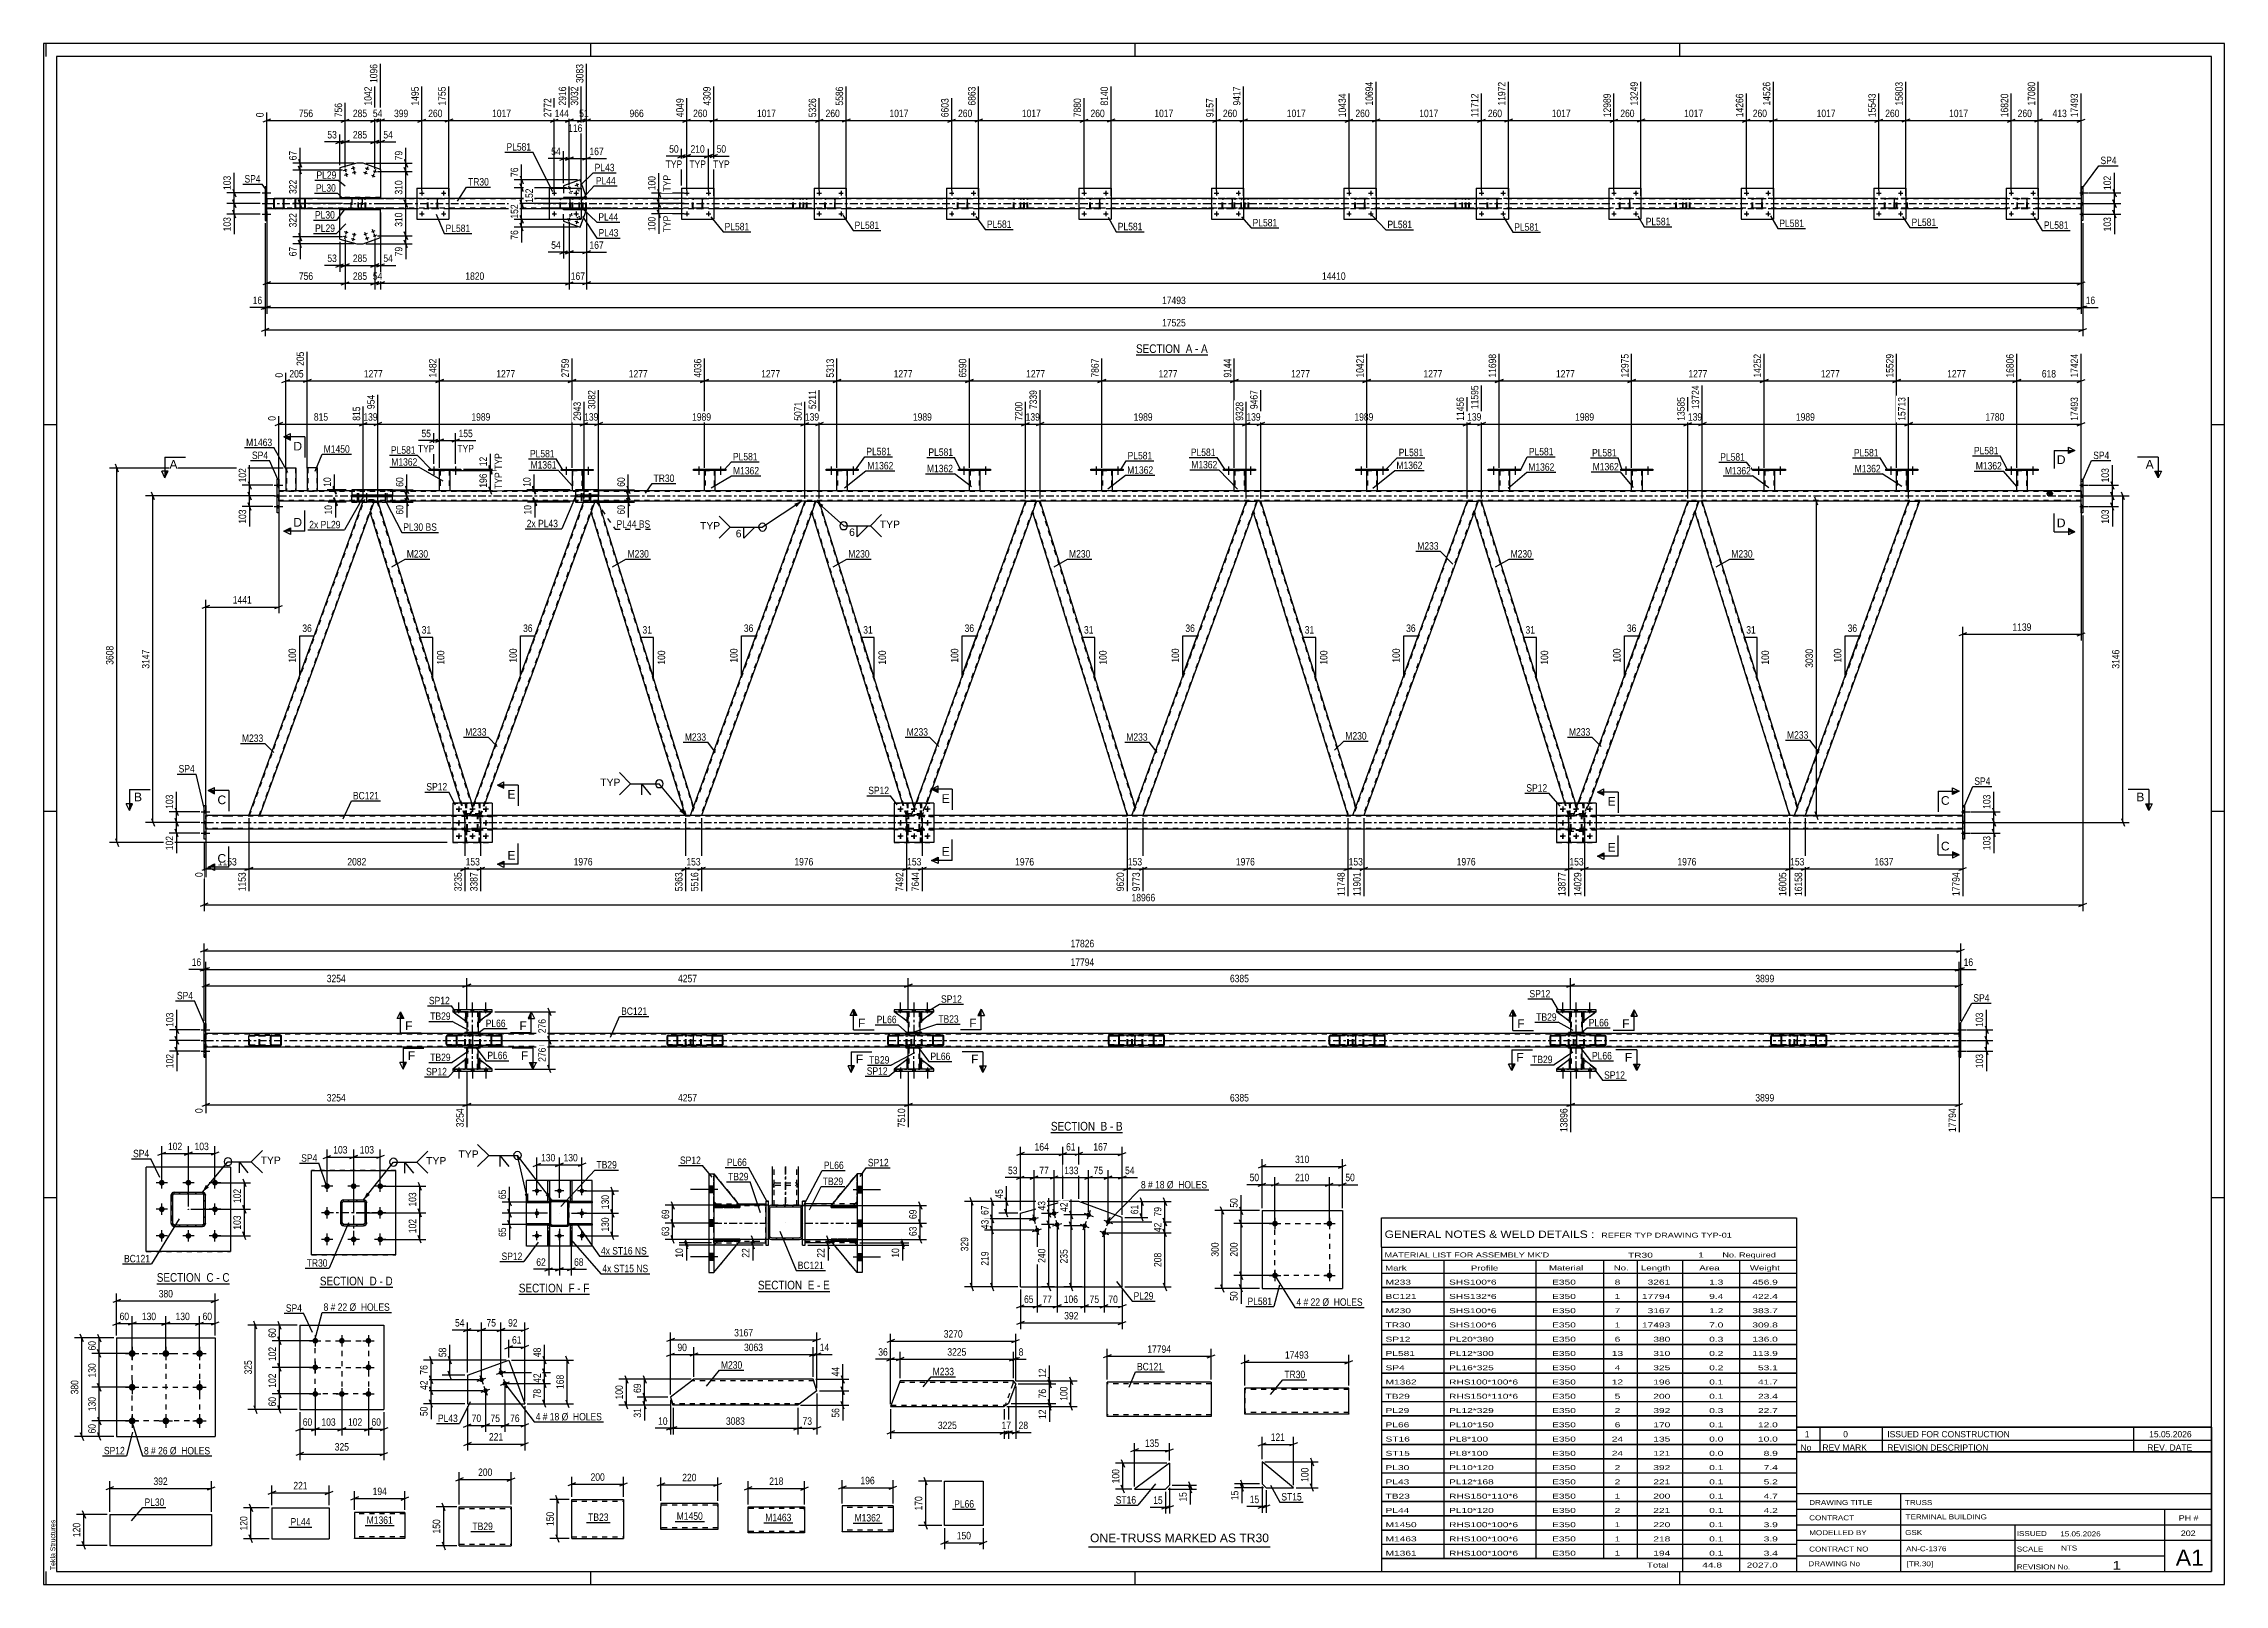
# Model space of a CAD drawing. Header units: millimetres. Extents: x 0 to 841, y 0 to 594.
import ezdxf

# ---------------------------------------------------------------- set-up
doc = ezdxf.new("R2010")
doc.units = ezdxf.units.MM
doc.linetypes.add('DXK_LINE_DOT2', pattern=[3.9198, 1.9599, -1.9599])
doc.linetypes.add('DXK_LINE_DOT3', pattern=[5.9187, 2.979, -0.9799, 0.9799, -0.9799])
doc.styles.add('Arial', font='arial.ttf', dxfattribs={"height": 0.2})
doc.styles.add('Arial Narrow', font='ARIALN.TTF', dxfattribs={"height": 0.2})

# ---------------------------------------------------------------- blocks, each defined once
blk = doc.blocks.new('Unknown-404166541-1133 - 43006')
at = {"color": 5, "linetype": 'Continuous'}
for p, q in [((841, 594), (0, 594)), ((0, 594), (0, 0)), ((1, 589), (1, 594)), ((836, 589), (5, 589)), ((5, 589), (5, 5)), ((211, 589), (211, 594)), ((421, 589), (421, 594)), ((631, 589), (631, 594)), ((836, 5), (836, 589)), ((841, 0), (841, 594)), ((5, 447), (0, 447)), ((841, 447), (836, 447)), ((5, 298), (0, 298)), ((841, 298), (836, 298)), ((5, 149), (0, 149)), ((841, 149), (836, 149)), ((0, 0), (841, 0)), ((1, 0), (1, 5)), ((5, 5), (836, 5)), ((211, 0), (211, 5)), ((421, 0), (421, 5)), ((631, 0), (631, 5))]:
    blk.add_line(p, q, dxfattribs=at)
at = {"color": 174, "linetype": 'Continuous', "style": 'Arial'}
blk.add_text('Tekla Structures', height=1.9102, rotation=90, dxfattribs=at).set_placement((4.5, 5.5))
blk = doc.blocks.new('Unknown-404166541-55621 - 43006')
at = {"color": 7, "linetype": 'Continuous'}
for p, q in [((676, 51.05), (676, 5)), ((676, 51.05), (836, 51.05)), ((836, 51), (836, 5)), ((676, 35), (836, 35)), ((716.14, 35), (716.14, 5)), ((676, 29), (836, 29)), ((818, 5.05), (818, 29.05)), ((676, 23), (836, 23)), ((676, 17), (836, 17)), ((760.14, 23), (760.14, 5)), ((676, 11), (818, 11)), ((676, 5), (836, 5))]:
    blk.add_line(p, q, dxfattribs=at)
at = {"color": 7, "style": 'Arial Narrow'}
for s, height, width, p in [('CONTRACT', 1.909, 1.425378, (680.88, 24.71)), ('DRAWING TITLE', 1.9089, 1.425378, (680.88, 30.61)), ('TRUSS', 1.909, 1.425378, (717.81, 30.59)), ('TERMINAL BUILDING', 1.9089, 1.425378, (718.06, 25.07)), ('MODELLED BY', 1.9089, 1.425378, (680.88, 18.98)), ('GSK', 1.909, 1.425378, (717.88, 19.04)), ('ISSUED', 1.909, 1.425378, (760.94, 18.64)), ('15.05.2026', 1.909, 1.425378, (777.69, 18.52)), ('DRAWING No', 1.909, 1.425378, (680.56, 7)), ('CONTRACT NO', 1.9089, 1.425378, (680.88, 12.66)), ('AN-C-1376', 1.909, 1.425378, (718.23, 12.78)), ('[TR.30]', 1.909, 1.425378, (718.46, 6.99)), ('SCALE', 1.909, 1.425378, (760.94, 12.65)), ('1', 3.34, 1.5, (797.91, 5.68)), ('A1', 6.204, 1.25, (822.24, 7.2)), ('REVISION No.', 1.9089, 1.425378, (760.94, 5.77))]:
    blk.add_text(s, height=height, dxfattribs=dict(at, width=width)).set_placement(p)
at = {"color": 7, "linetype": 'Continuous', "style": 'Arial Narrow'}
for s, height, width, p in [('PH #', 2.1, 1.42538, (823.4, 24.55)), ('202', 2.1, 1.42538, (824.19, 18.65)), ('NTS', 1.909, 1.425378, (778, 13.05))]:
    blk.add_text(s, height=height, dxfattribs=dict(at, width=width)).set_placement(p)
blk = doc.blocks.new('Unknown-404166541-55622 - 43006')
at = {"color": 7, "linetype": 'Continuous'}
for p, q in [((516, 141.25), (676, 141.25)), ((516, 130), (516, 141.25)), ((676, 141.25), (676, 130)), ((516, 130), (676, 130)), ((516, 130), (516, 125)), ((676, 130), (676, 125)), ((516, 125), (676, 125)), ((516, 125), (516, 120)), ((516, 120), (676, 120)), ((516, 119.95), (516, 114.55)), ((516, 119.95), (676, 119.95)), ((540, 125), (540, 120)), ((540, 120), (540, 114.5)), ((575.5, 125), (575.5, 120)), ((575.5, 120), (575.5, 114.5)), ((601.5, 125), (601.5, 120)), ((601.5, 120), (601.5, 114.5)), ((614.5, 125), (614.5, 120)), ((614.5, 120), (614.5, 114.5)), ((632, 125), (632, 120)), ((632, 120), (632, 114.5)), ((654, 125), (654, 120)), ((654, 120), (654, 114.5)), ((676, 125), (676, 120)), ((676, 119.95), (676, 114.55)), ((516, 114.55), (676, 114.55)), ((516, 114.45), (516, 109.05)), ((516, 114.45), (676, 114.45)), ((540, 114.5), (540, 109)), ((575.5, 114.5), (575.5, 109)), ((601.5, 114.5), (601.5, 109)), ((614.5, 114.5), (614.5, 109)), ((632, 114.5), (632, 109)), ((654, 114.5), (654, 109)), ((676, 114.45), (676, 109.05)), ((516, 109.05), (676, 109.05)), ((516, 108.95), (516, 103.55)), ((516, 108.95), (676, 108.95)), ((516, 103.55), (676, 103.55)), ((516, 103.45), (516, 98.05)), ((516, 103.45), (676, 103.45)), ((540, 109), (540, 103.5)), ((540, 103.5), (540, 98)), ((575.5, 109), (575.5, 103.5)), ((575.5, 103.5), (575.5, 98)), ((601.5, 109), (601.5, 103.5)), ((601.5, 103.5), (601.5, 98)), ((614.5, 109), (614.5, 103.5)), ((614.5, 103.5), (614.5, 98)), ((632, 109), (632, 103.5)), ((632, 103.5), (632, 98)), ((654, 109), (654, 103.5)), ((654, 103.5), (654, 98)), ((676, 108.95), (676, 103.55)), ((676, 103.45), (676, 98.05)), ((516, 98.05), (676, 98.05)), ((516, 97.95), (516, 92.55)), ((516, 97.95), (676, 97.95)), ((516, 92.55), (676, 92.55)), ((540, 98), (540, 92.5)), ((575.5, 98), (575.5, 92.5)), ((601.5, 98), (601.5, 92.5)), ((614.5, 98), (614.5, 92.5)), ((632, 98), (632, 92.5)), ((654, 98), (654, 92.5)), ((676, 97.95), (676, 92.55)), ((516, 92.45), (516, 87.05)), ((516, 92.45), (676, 92.45)), ((516, 87.05), (676, 87.05)), ((516, 86.95), (516, 81.55)), ((516, 86.95), (676, 86.95)), ((540, 92.5), (540, 87)), ((540, 87), (540, 81.5)), ((575.5, 92.5), (575.5, 87)), ((575.5, 87), (575.5, 81.5)), ((601.5, 92.5), (601.5, 87)), ((601.5, 87), (601.5, 81.5)), ((614.5, 92.5), (614.5, 87)), ((614.5, 87), (614.5, 81.5)), ((632, 92.5), (632, 87)), ((632, 87), (632, 81.5)), ((654, 92.5), (654, 87)), ((654, 87), (654, 81.5)), ((676, 92.45), (676, 87.05)), ((676, 86.95), (676, 81.55)), ((516, 81.55), (676, 81.55)), ((516, 81.45), (516, 76.05)), ((516, 81.45), (676, 81.45)), ((516, 76.05), (676, 76.05)), ((516, 75.95), (516, 70.55)), ((516, 75.95), (676, 75.95)), ((540, 81.5), (540, 76)), ((540, 76), (540, 70.5)), ((575.5, 81.5), (575.5, 76)), ((575.5, 76), (575.5, 70.5)), ((601.5, 81.5), (601.5, 76)), ((601.5, 76), (601.5, 70.5)), ((614.5, 81.5), (614.5, 76)), ((614.5, 76), (614.5, 70.5)), ((632, 81.5), (632, 76)), ((632, 76), (632, 70.5)), ((654, 81.5), (654, 76)), ((654, 76), (654, 70.5)), ((676, 81.45), (676, 76.05)), ((676, 75.95), (676, 70.55)), ((516, 70.55), (676, 70.55)), ((516, 70.45), (516, 65.05)), ((516, 70.45), (676, 70.45)), ((540, 70.5), (540, 65)), ((575.5, 70.5), (575.5, 65)), ((601.5, 70.5), (601.5, 65)), ((614.5, 70.5), (614.5, 65)), ((632, 70.5), (632, 65)), ((654, 70.5), (654, 65)), ((676, 70.45), (676, 65.05)), ((516, 65.05), (676, 65.05)), ((516, 64.95), (516, 59.55)), ((516, 64.95), (676, 64.95)), ((516, 59.55), (676, 59.55)), ((516, 59.45), (516, 54.05)), ((516, 59.45), (676, 59.45)), ((540, 65), (540, 59.5)), ((540, 59.5), (540, 54)), ((575.5, 65), (575.5, 59.5)), ((575.5, 59.5), (575.5, 54)), ((601.5, 65), (601.5, 59.5)), ((601.5, 59.5), (601.5, 54)), ((614.5, 65), (614.5, 59.5)), ((614.5, 59.5), (614.5, 54)), ((632, 65), (632, 59.5)), ((632, 59.5), (632, 54)), ((654, 65), (654, 59.5)), ((654, 59.5), (654, 54)), ((676, 64.95), (676, 59.55)), ((676, 59.45), (676, 54.05)), ((516, 54.05), (676, 54.05)), ((516, 53.95), (516, 48.55)), ((516, 53.95), (676, 53.95)), ((540, 54), (540, 48.5)), ((575.5, 54), (575.5, 48.5)), ((601.5, 54), (601.5, 48.5)), ((614.5, 54), (614.5, 48.5)), ((632, 54), (632, 48.5)), ((654, 54), (654, 48.5)), ((676, 53.95), (676, 48.55)), ((516, 48.55), (676, 48.55)), ((516, 48.45), (516, 43.05)), ((516, 48.45), (676, 48.45)), ((516, 43.05), (676, 43.05)), ((516, 42.95), (516, 37.55)), ((516, 42.95), (676, 42.95)), ((540, 48.5), (540, 43)), ((540, 43), (540, 37.5)), ((575.5, 48.5), (575.5, 43)), ((575.5, 43), (575.5, 37.5)), ((601.5, 48.5), (601.5, 43)), ((601.5, 43), (601.5, 37.5)), ((614.5, 48.5), (614.5, 43)), ((614.5, 43), (614.5, 37.5)), ((632, 48.5), (632, 43)), ((632, 43), (632, 37.5)), ((654, 48.5), (654, 43)), ((654, 43), (654, 37.5)), ((676, 48.45), (676, 43.05)), ((676, 42.95), (676, 37.55)), ((516, 37.55), (676, 37.55)), ((516, 37.45), (516, 32.05)), ((516, 37.45), (676, 37.45)), ((540, 37.5), (540, 32)), ((575.5, 37.5), (575.5, 32)), ((601.5, 37.5), (601.5, 32)), ((614.5, 37.5), (614.5, 32)), ((632, 37.5), (632, 32)), ((654, 37.5), (654, 32)), ((676, 37.45), (676, 32.05)), ((516, 32.05), (676, 32.05)), ((516, 31.95), (516, 26.55)), ((516, 31.95), (676, 31.95)), ((516, 26.55), (676, 26.55)), ((516, 26.45), (516, 21.05)), ((516, 26.45), (676, 26.45)), ((540, 32), (540, 26.5)), ((540, 26.5), (540, 21)), ((575.5, 32), (575.5, 26.5)), ((575.5, 26.5), (575.5, 21)), ((601.5, 32), (601.5, 26.5)), ((601.5, 26.5), (601.5, 21)), ((614.5, 32), (614.5, 26.5)), ((614.5, 26.5), (614.5, 21)), ((632, 32), (632, 26.5)), ((632, 26.5), (632, 21)), ((654, 32), (654, 26.5)), ((654, 26.5), (654, 21)), ((676, 31.95), (676, 26.55)), ((676, 26.45), (676, 21.05)), ((516, 21.05), (676, 21.05)), ((516, 20.95), (516, 15.55)), ((516, 20.95), (676, 20.95)), ((540, 21), (540, 15.5)), ((575.5, 21), (575.5, 15.5)), ((601.5, 21), (601.5, 15.5)), ((614.5, 21), (614.5, 15.5)), ((632, 21), (632, 15.5)), ((654, 21), (654, 15.5)), ((676, 20.95), (676, 15.55)), ((516, 15.55), (676, 15.55)), ((516, 15.45), (516, 10.05)), ((516, 15.45), (676, 15.45)), ((516, 10.05), (676, 10.05)), ((516, 10), (676, 10)), ((516, 10), (516, 5)), ((540, 15.5), (540, 10)), ((575.5, 15.5), (575.5, 10)), ((601.5, 15.5), (601.5, 10)), ((614.5, 15.5), (614.5, 10)), ((632, 15.5), (632, 10)), ((632, 10), (632, 5)), ((654, 15.5), (654, 10)), ((654, 10), (654, 5)), ((676, 15.45), (676, 10.05)), ((676, 10), (676, 5)), ((516, 5), (676, 5))]:
    blk.add_line(p, q, dxfattribs=at)
at = {"color": 7, "style": 'Arial Narrow'}
for s, height, width, p in [('GENERAL NOTES & WELD DETAILS :', 2.8633, 1.4, (517.15, 133.56)), ('REFER TYP DRAWING TYP-01', 1.9089, 1.6, (600.7, 133.66)), ("MATERIAL LIST FOR ASSEMBLY MK'D", 1.9089, 1.6, (517.15, 126.06)), ('TR30', 1.909, 1.794707, (611, 125.97)), ('1', 1.91, 1.794707, (638.08, 126.06)), ('No. Required', 1.9089, 1.6, (647.41, 126.06)), ('Mark', 1.909, 1.7, (517.34, 121)), ('Profile', 1.909, 1.7, (550.41, 121)), ('Material', 1.909, 1.7, (580.54, 121.06)), ('No.', 1.909, 1.7, (605.5, 121.06)), ('Length', 1.909, 1.7, (616, 121.06)), ('Area', 1.909, 1.7, (638.5, 121.06)), ('Weight', 1.909, 1.7, (658, 121.06))]:
    blk.add_text(s, height=height, dxfattribs=dict(at, width=width)).set_placement(p)
at = {"color": 7, "linetype": 'Continuous', "style": 'Arial Narrow'}
for s, height, width, p in [('M233', 1.909, 1.794707, (517.5, 115.56)), ('BC121', 1.909, 1.794707, (517.5, 110.06)), ('SHS100*6', 1.909, 1.794707, (542, 115.56)), ('SHS132*6', 1.909, 1.794707, (542, 110.06)), ('E350', 1.909, 1.794707, (581.74, 115.56)), ('E350', 1.909, 1.794707, (581.74, 110.06)), ('8', 1.91, 1.794707, (605.86, 115.56)), ('1', 1.91, 1.794707, (605.86, 110.06)), ('17794', 1.909, 1.794707, (616.4, 110.06)), ('3261', 1.909, 1.794707, (618.58, 115.56)), ('9.4', 1.909, 1.794707, (642.32, 110.06)), ('1.3', 1.909, 1.794707, (642.32, 115.56)), ('456.9', 1.909, 1.794707, (658.96, 115.56)), ('422.4', 1.909, 1.794707, (658.96, 110.06)), ('TR30', 1.909, 1.794707, (517.5, 99.06)), ('M230', 1.909, 1.794707, (517.5, 104.56)), ('SHS100*6', 1.909, 1.794707, (542, 104.56)), ('SHS100*6', 1.909, 1.794707, (542, 99.06)), ('E350', 1.909, 1.794707, (581.74, 104.56)), ('E350', 1.909, 1.794707, (581.74, 99.06)), ('7', 1.91, 1.794707, (605.86, 104.56)), ('1', 1.91, 1.794707, (605.86, 99.06)), ('17493', 1.909, 1.794707, (616.4, 99.06)), ('3167', 1.909, 1.794707, (618.58, 104.56)), ('7.0', 1.909, 1.794707, (642.32, 99.06)), ('1.2', 1.909, 1.794707, (642.32, 104.56)), ('383.7', 1.909, 1.794707, (658.96, 104.56)), ('309.8', 1.909, 1.794707, (658.96, 99.06)), ('SP12', 1.909, 1.794707, (517.5, 93.56)), ('PL20*380', 1.909, 1.794707, (542, 93.56)), ('E350', 1.909, 1.794707, (581.74, 93.56)), ('6', 1.91, 1.794707, (605.86, 93.56)), ('380', 1.909, 1.794707, (620.77, 93.56)), ('0.3', 1.909, 1.794707, (642.32, 93.56)), ('136.0', 1.909, 1.794707, (658.96, 93.56)), ('SP4', 1.909, 1.794707, (517.5, 82.56)), ('PL581', 1.909, 1.794707, (517.5, 88.06)), ('PL12*300', 1.909, 1.794707, (542, 88.06)), ('PL16*325', 1.909, 1.794707, (542, 82.56)), ('E350', 1.909, 1.794707, (581.74, 88.06)), ('E350', 1.909, 1.794707, (581.74, 82.56)), ('13', 1.909, 1.794707, (604.76, 88.06)), ('4', 1.91, 1.794707, (605.86, 82.56)), ('310', 1.909, 1.794707, (620.77, 88.06)), ('325', 1.909, 1.794707, (620.77, 82.56)), ('0.2', 1.909, 1.794707, (642.32, 88.06)), ('0.2', 1.909, 1.794707, (642.32, 82.56)), ('113.9', 1.909, 1.794707, (658.96, 88.06)), ('53.1', 1.909, 1.794707, (661.14, 82.56)), ('M1362', 1.909, 1.794707, (517.5, 77.06)), ('RHS100*100*6', 1.9089, 1.794707, (542, 77.06)), ('E350', 1.909, 1.794707, (581.74, 77.06)), ('12', 1.909, 1.794707, (604.76, 77.06)), ('196', 1.909, 1.794707, (620.77, 77.06)), ('0.1', 1.909, 1.794707, (642.32, 77.06)), ('41.7', 1.909, 1.794707, (661.14, 77.06)), ('TB29', 1.909, 1.794707, (517.5, 71.56)), ('PL29', 1.909, 1.794707, (517.5, 66.06)), ('RHS150*110*6', 1.9089, 1.794707, (542, 71.56)), ('PL12*329', 1.909, 1.794707, (542, 66.06)), ('E350', 1.909, 1.794707, (581.74, 71.56)), ('E350', 1.909, 1.794707, (581.74, 66.06)), ('5', 1.91, 1.794707, (605.86, 71.56)), ('2', 1.91, 1.794707, (605.86, 66.06)), ('392', 1.909, 1.794707, (620.77, 66.06)), ('200', 1.909, 1.794707, (620.77, 71.56)), ('0.1', 1.909, 1.794707, (642.32, 71.56)), ('0.3', 1.909, 1.794707, (642.32, 66.06)), ('23.4', 1.909, 1.794707, (661.14, 71.56)), ('22.7', 1.909, 1.794707, (661.14, 66.06)), ('PL66', 1.909, 1.794707, (517.5, 60.56)), ('PL10*150', 1.909, 1.794707, (542, 60.56)), ('E350', 1.909, 1.794707, (581.74, 60.56)), ('6', 1.91, 1.794707, (605.86, 60.56)), ('170', 1.909, 1.794707, (620.77, 60.56)), ('0.1', 1.909, 1.794707, (642.32, 60.56)), ('12.0', 1.909, 1.794707, (661.14, 60.56)), ('ST16', 1.909, 1.794707, (517.5, 55.06)), ('ST15', 1.909, 1.794707, (517.5, 49.56)), ('PL8*100', 1.909, 1.794707, (542, 55.06)), ('PL8*100', 1.909, 1.794707, (542, 49.56)), ('E350', 1.909, 1.794707, (581.74, 55.06)), ('E350', 1.909, 1.794707, (581.74, 49.56)), ('24', 1.909, 1.794707, (604.76, 55.06)), ('24', 1.909, 1.794707, (604.76, 49.56)), ('135', 1.909, 1.794707, (620.77, 55.06)), ('121', 1.909, 1.794707, (620.77, 49.56)), ('0.0', 1.909, 1.794707, (642.32, 55.06)), ('0.0', 1.909, 1.794707, (642.32, 49.56)), ('10.0', 1.909, 1.794707, (661.14, 55.06)), ('8.9', 1.909, 1.794707, (663.33, 49.56)), ('PL30', 1.909, 1.794707, (517.5, 44.06)), ('PL10*120', 1.909, 1.794707, (542, 44.06)), ('E350', 1.909, 1.794707, (581.74, 44.06)), ('2', 1.91, 1.794707, (605.86, 44.06)), ('392', 1.909, 1.794707, (620.77, 44.06)), ('0.1', 1.909, 1.794707, (642.32, 44.06)), ('7.4', 1.909, 1.794707, (663.33, 44.06)), ('TB23', 1.909, 1.794707, (517.5, 33.06)), ('PL43', 1.909, 1.794707, (517.5, 38.56)), ('PL12*168', 1.909, 1.794707, (542, 38.56)), ('RHS150*110*6', 1.9089, 1.794707, (542, 33.06)), ('E350', 1.909, 1.794707, (581.74, 38.56)), ('E350', 1.909, 1.794707, (581.74, 33.06)), ('2', 1.91, 1.794707, (605.86, 38.56)), ('1', 1.91, 1.794707, (605.86, 33.06)), ('221', 1.909, 1.794707, (620.77, 38.56)), ('200', 1.909, 1.794707, (620.77, 33.06)), ('0.1', 1.909, 1.794707, (642.32, 38.56)), ('0.1', 1.909, 1.794707, (642.32, 33.06)), ('4.7', 1.909, 1.794707, (663.33, 33.06)), ('5.2', 1.909, 1.794707, (663.33, 38.56)), ('PL44', 1.909, 1.794707, (517.5, 27.56)), ('PL10*120', 1.909, 1.794707, (542, 27.56)), ('E350', 1.909, 1.794707, (581.74, 27.56)), ('2', 1.91, 1.794707, (605.86, 27.56)), ('221', 1.909, 1.794707, (620.77, 27.56)), ('0.1', 1.909, 1.794707, (642.32, 27.56)), ('4.2', 1.909, 1.794707, (663.33, 27.56)), ('M1450', 1.909, 1.794707, (517.5, 22.06)), ('M1463', 1.909, 1.794707, (517.5, 16.56)), ('RHS100*100*6', 1.9089, 1.794707, (542, 22.06)), ('RHS100*100*6', 1.9089, 1.794707, (542, 16.56)), ('E350', 1.909, 1.794707, (581.74, 22.06)), ('E350', 1.909, 1.794707, (581.74, 16.56)), ('1', 1.91, 1.794707, (605.86, 22.06)), ('1', 1.91, 1.794707, (605.86, 16.56)), ('220', 1.909, 1.794707, (620.77, 22.06)), ('218', 1.909, 1.794707, (620.77, 16.56)), ('0.1', 1.909, 1.794707, (642.32, 22.06)), ('0.1', 1.909, 1.794707, (642.32, 16.56)), ('3.9', 1.909, 1.794707, (663.33, 22.06)), ('3.9', 1.909, 1.794707, (663.33, 16.56)), ('M1361', 1.909, 1.794707, (517.5, 11.06)), ('RHS100*100*6', 1.9089, 1.794707, (542, 11.06)), ('E350', 1.909, 1.794707, (581.74, 11.06)), ('1', 1.91, 1.794707, (605.86, 11.06)), ('Total', 1.909, 1.7, (618.33, 6.5)), ('194', 1.909, 1.794707, (620.77, 11.06)), ('44.8', 1.909, 1.794707, (639.64, 6.5)), ('0.1', 1.909, 1.794707, (642.32, 11.06)), ('2027.0', 1.909, 1.794707, (656.77, 6.5)), ('3.4', 1.909, 1.794707, (663.33, 11.06))]:
    blk.add_text(s, height=height, dxfattribs=dict(at, width=width)).set_placement(p)
blk = doc.blocks.new('Unknown-404166541-55623 - 43006')
at = {"color": 7, "linetype": 'Continuous'}
blk.add_line((403, 14.5), (473, 14.5), dxfattribs=at)
at = {"color": 7, "style": 'Arial'}
blk.add_text('ONE-TRUSS MARKED AS TR30', height=3.3428, dxfattribs=at).set_placement((403.54, 16.25))
blk = doc.blocks.new('Unknown-404166541-55624 - 43006')
at = {"color": 7, "linetype": 'Continuous'}
for p, q in [((676, 60.55), (836, 60.55)), ((836, 60.55), (676, 60.55)), ((676, 60.55), (676, 55.55)), ((685, 60.55), (685, 55.55)), ((709, 60.55), (709, 55.55)), ((806, 60.55), (806, 55.55)), ((836, 60.55), (836, 55.55)), ((676, 55.55), (836, 55.55)), ((676, 55.55), (676, 51.05)), ((676, 55.55), (836, 55.55)), ((836, 51.05), (676, 51.05)), ((685, 55.55), (685, 51.05)), ((709, 55.55), (709, 51.05)), ((806, 55.55), (806, 51.05)), ((836, 55.55), (836, 51.05))]:
    blk.add_line(p, q, dxfattribs=at)
at = {"color": 7, "linetype": 'Continuous', "style": 'Arial Narrow'}
for s, height, width, p in [('1', 2.39, 1.196471, (679.16, 56.7)), ('0', 2.39, 1.196471, (694, 56.7)), ('ISSUED FOR CONSTRUCTION', 2.3861, 1.196471, (711, 56.7)), ('15.05.2026', 2.386, 1.196471, (812, 56.7)), ('No', 2.386, 1.2, (677.54, 51.55)), ('REV MARK', 2.386, 1.2, (686, 51.55)), ('REVISION DESCRIPTION', 2.3861, 1.2, (711, 51.55)), ('REV. DATE', 2.386, 1.2, (811.28, 51.55))]:
    blk.add_text(s, height=height, dxfattribs=dict(at, width=width)).set_placement(p)
blk = doc.blocks.new('Unknown-404166541-19 - 1452')
at = {"color": 6, "linetype": 'Continuous'}
blk.add_line((275.5, 112.97), (303.15, 112.97), dxfattribs=at)
at = {"color": 0, "linetype": 'Continuous'}
blk.add_wipeout([(293.61, 113.72), (293.61, 117.22), (275.5, 117.22), (275.5, 113.72)], dxfattribs=at)
blk.add_wipeout([(297.22, 113.72), (297.22, 117.22), (294.66, 117.22), (294.66, 113.72)], dxfattribs=at)
at = {"color": 7, "linetype": 'Continuous', "style": 'Arial Narrow'}
blk.add_text('SECTION ', height=3.34, dxfattribs=at).set_placement((275.5, 113.72))
at = {"color": 0, "linetype": 'Continuous'}
blk.add_wipeout([(299.54, 113.72), (299.54, 117.22), (298.27, 117.22), (298.27, 113.72)], dxfattribs=at)
blk.add_wipeout([(303.15, 113.72), (303.15, 117.22), (300.59, 117.22), (300.59, 113.72)], dxfattribs=at)
at = {"color": 7, "linetype": 'Continuous', "style": 'Arial Narrow'}
for s, p in [('E', (294.66, 113.72)), ('-', (298.27, 113.72)), ('E', (300.59, 113.72))]:
    blk.add_text(s, height=3.34, dxfattribs=at).set_placement(p)
blk = doc.blocks.new('Unknown-404166541-11 - 6217')
at = {"color": 6, "linetype": 'Continuous'}
blk.add_line((421.28, 473.98), (448.93, 473.98), dxfattribs=at)
at = {"color": 0, "linetype": 'Continuous'}
blk.add_wipeout([(439.39, 474.73), (439.39, 478.23), (421.28, 478.23), (421.28, 474.73)], dxfattribs=at)
blk.add_wipeout([(442.99, 474.73), (442.99, 478.23), (440.44, 478.23), (440.44, 474.73)], dxfattribs=at)
at = {"color": 7, "linetype": 'Continuous', "style": 'Arial Narrow'}
blk.add_text('SECTION ', height=3.34, dxfattribs=at).set_placement((421.28, 474.73))
at = {"color": 0, "linetype": 'Continuous'}
blk.add_wipeout([(445.32, 474.73), (445.32, 478.23), (444.04, 478.23), (444.04, 474.73)], dxfattribs=at)
blk.add_wipeout([(448.93, 474.73), (448.93, 478.23), (446.37, 478.23), (446.37, 474.73)], dxfattribs=at)
at = {"color": 7, "linetype": 'Continuous', "style": 'Arial Narrow'}
for s, p in [('A', (440.44, 474.73)), ('-', (444.04, 474.73)), ('A', (446.37, 474.73))]:
    blk.add_text(s, height=3.34, dxfattribs=at).set_placement(p)
blk = doc.blocks.new('Unknown-404166541-12 - 4340')
at = {"color": 6, "linetype": 'Continuous'}
blk.add_line((388.47, 174.21), (416.12, 174.21), dxfattribs=at)
at = {"color": 0, "linetype": 'Continuous'}
blk.add_wipeout([(406.58, 174.96), (406.58, 178.46), (388.47, 178.46), (388.47, 174.96)], dxfattribs=at)
blk.add_wipeout([(410.19, 174.96), (410.19, 178.46), (407.63, 178.46), (407.63, 174.96)], dxfattribs=at)
at = {"color": 7, "linetype": 'Continuous', "style": 'Arial Narrow'}
blk.add_text('SECTION ', height=3.34, dxfattribs=at).set_placement((388.47, 174.96))
at = {"color": 0, "linetype": 'Continuous'}
blk.add_wipeout([(412.51, 174.96), (412.51, 178.46), (411.24, 178.46), (411.24, 174.96)], dxfattribs=at)
blk.add_wipeout([(416.12, 174.96), (416.12, 178.46), (413.56, 178.46), (413.56, 174.96)], dxfattribs=at)
at = {"color": 7, "linetype": 'Continuous', "style": 'Arial Narrow'}
for s, p in [('B', (407.63, 174.96)), ('B', (413.56, 174.96)), ('-', (411.24, 174.96))]:
    blk.add_text(s, height=3.34, dxfattribs=at).set_placement(p)
blk = doc.blocks.new('Unknown-404166541-13 - 2348')
at = {"color": 6, "linetype": 'Continuous'}
blk.add_line((43.64, 115.91), (71.71, 115.91), dxfattribs=at)
at = {"color": 0, "linetype": 'Continuous'}
blk.add_wipeout([(61.75, 116.66), (61.75, 120.16), (43.64, 120.16), (43.64, 116.66)], dxfattribs=at)
blk.add_wipeout([(65.57, 116.66), (65.57, 120.16), (62.8, 120.16), (62.8, 116.66)], dxfattribs=at)
at = {"color": 7, "linetype": 'Continuous', "style": 'Arial Narrow'}
blk.add_text('SECTION ', height=3.34, dxfattribs=at).set_placement((43.64, 116.66))
at = {"color": 0, "linetype": 'Continuous'}
blk.add_wipeout([(67.9, 116.66), (67.9, 120.16), (66.62, 120.16), (66.62, 116.66)], dxfattribs=at)
blk.add_wipeout([(71.71, 116.66), (71.71, 120.16), (68.95, 120.16), (68.95, 116.66)], dxfattribs=at)
at = {"color": 7, "linetype": 'Continuous', "style": 'Arial Narrow'}
for s, p in [('C', (62.8, 116.66)), ('-', (66.62, 116.66)), ('C', (68.95, 116.66))]:
    blk.add_text(s, height=3.34, dxfattribs=at).set_placement(p)
blk = doc.blocks.new('Unknown-404166541-14 - 2135')
at = {"color": 6, "linetype": 'Continuous'}
blk.add_line((106.54, 114.52), (134.61, 114.52), dxfattribs=at)
at = {"color": 0, "linetype": 'Continuous'}
blk.add_wipeout([(124.64, 115.27), (124.64, 118.77), (106.54, 118.77), (106.54, 115.27)], dxfattribs=at)
blk.add_wipeout([(128.46, 115.27), (128.46, 118.77), (125.69, 118.77), (125.69, 115.27)], dxfattribs=at)
at = {"color": 7, "linetype": 'Continuous', "style": 'Arial Narrow'}
blk.add_text('SECTION ', height=3.34, dxfattribs=at).set_placement((106.54, 115.27))
at = {"color": 0, "linetype": 'Continuous'}
blk.add_wipeout([(130.79, 115.27), (130.79, 118.77), (129.51, 118.77), (129.51, 115.27)], dxfattribs=at)
blk.add_wipeout([(134.61, 115.27), (134.61, 118.77), (131.84, 118.77), (131.84, 115.27)], dxfattribs=at)
at = {"color": 7, "linetype": 'Continuous', "style": 'Arial Narrow'}
for s, p in [('D', (125.69, 115.27)), ('D', (131.84, 115.27)), ('-', (129.51, 115.27))]:
    blk.add_text(s, height=3.34, dxfattribs=at).set_placement(p)
blk = doc.blocks.new('Unknown-404166541-17 - 3835')
at = {"color": 6, "linetype": 'Continuous'}
blk.add_line((183.26, 111.82), (210.47, 111.82), dxfattribs=at)
at = {"color": 0, "linetype": 'Continuous'}
blk.add_wipeout([(201.37, 112.57), (201.37, 116.07), (183.26, 116.07), (183.26, 112.57)], dxfattribs=at)
blk.add_wipeout([(204.76, 112.57), (204.76, 116.07), (202.42, 116.07), (202.42, 112.57)], dxfattribs=at)
at = {"color": 7, "linetype": 'Continuous', "style": 'Arial Narrow'}
blk.add_text('SECTION ', height=3.34, dxfattribs=at).set_placement((183.26, 112.57))
at = {"color": 0, "linetype": 'Continuous'}
blk.add_wipeout([(207.08, 112.57), (207.08, 116.07), (205.81, 116.07), (205.81, 112.57)], dxfattribs=at)
blk.add_wipeout([(210.47, 112.57), (210.47, 116.07), (208.13, 116.07), (208.13, 112.57)], dxfattribs=at)
at = {"color": 7, "linetype": 'Continuous', "style": 'Arial Narrow'}
for s, p in [('F', (202.42, 112.57)), ('-', (205.81, 112.57)), ('F', (208.13, 112.57))]:
    blk.add_text(s, height=3.34, dxfattribs=at).set_placement(p)
blk = doc.blocks.new('Part-404166541-1617 - 1452')
at = {"color": 2, "linetype": 'Continuous'}
for p, q in [((256.51, 158.22), (258.51, 158.22)), ((256.51, 158.22), (256.51, 120.22)), ((258.51, 158.22), (258.51, 120.22)), ((256.51, 120.22), (258.51, 120.22))]:
    blk.add_line(p, q, dxfattribs=at)
blk = doc.blocks.new('Bolt-404166541-1472 - 1452')
at = {"linetype": 'Continuous'}
for points in [[(258.51, 150.92), (258.51, 153.52), (256.51, 153.52), (256.51, 150.92)], [(258.51, 150.92), (258.51, 153.52), (256.51, 153.52), (256.51, 150.92)], [(258.51, 150.92), (258.51, 153.52), (256.51, 153.52), (256.51, 150.92)], [(258.51, 137.92), (258.51, 140.52), (256.51, 140.52), (256.51, 137.92)], [(258.51, 137.92), (258.51, 140.52), (256.51, 140.52), (256.51, 137.92)], [(258.51, 124.92), (258.51, 127.52), (256.51, 127.52), (256.51, 124.92)], [(258.51, 124.92), (258.51, 127.52), (256.51, 127.52), (256.51, 124.92)], [(258.51, 124.92), (258.51, 127.52), (256.51, 127.52), (256.51, 124.92)]]:
    blk.add_hatch(color=1, dxfattribs=at).paths.add_polyline_path(points)
at = {"color": 1, "linetype": 'Continuous'}
for p, q in [((260.01, 152.22), (249.51, 152.22)), ((260.01, 152.22), (249.51, 152.22)), ((260.01, 152.22), (249.51, 152.22)), ((258.51, 153.52), (256.51, 153.52)), ((258.51, 153.52), (256.51, 153.52)), ((258.51, 153.52), (256.51, 153.52)), ((258.51, 150.92), (256.51, 150.92)), ((258.51, 150.92), (256.51, 150.92)), ((258.51, 150.92), (256.51, 150.92)), ((260.01, 139.22), (249.51, 139.22)), ((260.01, 139.22), (249.51, 139.22)), ((258.51, 140.52), (256.51, 140.52)), ((258.51, 140.52), (256.51, 140.52)), ((258.51, 137.92), (256.51, 137.92)), ((258.51, 137.92), (256.51, 137.92)), ((260.01, 126.22), (249.51, 126.22)), ((260.01, 126.22), (249.51, 126.22)), ((260.01, 126.22), (249.51, 126.22)), ((258.51, 127.52), (256.51, 127.52)), ((258.51, 127.52), (256.51, 127.52)), ((258.51, 127.52), (256.51, 127.52)), ((258.51, 124.92), (256.51, 124.92)), ((258.51, 124.92), (256.51, 124.92)), ((258.51, 124.92), (256.51, 124.92))]:
    blk.add_line(p, q, dxfattribs=at)
blk = doc.blocks.new('Part-404166541-1609 - 1452')
at = {"color": 7, "linetype": 'DXK_LINE_DOT2'}
for p, q in [((260.01, 132.31), (258.51, 130.81)), ((258.51, 120.22), (268.51, 132.31)), ((258.51, 130.81), (260.01, 132.31)), ((258.51, 120.22), (268.51, 132.31)), ((258.51, 130.81), (258.51, 120.22)), ((268.51, 132.31), (260.01, 132.31)), ((260.01, 132.31), (260.01, 132.31)), ((260.01, 132.31), (268.51, 132.31)), ((268.51, 132.31), (268.51, 132.31))]:
    blk.add_line(p, q, dxfattribs=at)
at = {"color": 7, "linetype": 'DXK_LINE_DOT3'}
for p, q in [((268.51, 132.31), (258.51, 132.31)), ((258.51, 132.31), (258.51, 120.22))]:
    blk.add_line(p, q, dxfattribs=at)
blk = doc.blocks.new('Part-404166541-1560 - 1452')
at = {"color": 2, "linetype": 'Continuous'}
for p, q in [((304.21, 146.72), (293.71, 146.72)), ((313.71, 146.72), (312.82, 146.72)), ((304.2, 131.72), (293.71, 131.72)), ((313.71, 131.72), (312.8, 131.72))]:
    blk.add_line(p, q, dxfattribs=at)
at = {"color": 7, "linetype": 'DXK_LINE_DOT2'}
for p, q in [((293.71, 131.72), (293.71, 146.72)), ((313.71, 146.12), (293.71, 146.12)), ((312.82, 146.72), (304.21, 146.72)), ((313.71, 146.72), (313.71, 131.72)), ((293.71, 132.32), (313.71, 132.32)), ((312.8, 131.72), (304.2, 131.72))]:
    blk.add_line(p, q, dxfattribs=at)
at = {"color": 7, "linetype": 'DXK_LINE_DOT3'}
blk.add_line((293.71, 139.22), (313.71, 139.22), dxfattribs=at)
blk = doc.blocks.new('Part-404166541-1616 - 1452')
at = {"color": 2, "linetype": 'Continuous'}
for p, q in [((258.51, 145.32), (258.51, 146.12)), ((258.51, 146.12), (267.26, 146.12)), ((268.51, 145.32), (258.51, 145.32)), ((258.51, 145.32), (258.51, 145.32)), ((268.51, 146.12), (268.5, 146.12)), ((268.51, 145.32), (268.51, 146.12))]:
    blk.add_line(p, q, dxfattribs=at)
at = {"color": 7, "linetype": 'DXK_LINE_DOT2'}
for p, q in [((260.01, 146.12), (258.51, 146.12)), ((258.51, 145.32), (260.01, 145.32)), ((260.01, 145.32), (260.01, 146.12)), ((260.01, 146.12), (268.5, 146.12)), ((260.01, 145.32), (268.51, 145.32))]:
    blk.add_line(p, q, dxfattribs=at)
blk = doc.blocks.new('Part-404166541-1505 - 1452')
at = {"color": 2, "linetype": 'Continuous'}
for p, q in [((281.11, 146.17), (281.11, 161.16)), ((291.11, 146.17), (291.11, 161.16))]:
    blk.add_line(p, q, dxfattribs=at)
at = {"color": 7, "linetype": 'DXK_LINE_DOT2'}
for p, q in [((281.71, 146.17), (281.71, 161.16)), ((290.51, 146.17), (290.51, 161.16)), ((291.11, 146.17), (281.11, 146.17))]:
    blk.add_line(p, q, dxfattribs=at)
at = {"color": 7, "linetype": 'DXK_LINE_DOT3'}
blk.add_line((286.11, 146.17), (286.11, 161.16), dxfattribs=at)
blk = doc.blocks.new('Bolt-404166541-1473 - 1452')
at = {"linetype": 'Continuous'}
for points in [[(315.71, 150.92), (315.71, 153.52), (313.71, 153.52), (313.71, 150.92)], [(315.71, 150.92), (315.71, 153.52), (313.71, 153.52), (313.71, 150.92)], [(315.71, 150.92), (315.71, 153.52), (313.71, 153.52), (313.71, 150.92)], [(315.71, 137.92), (315.71, 140.52), (313.71, 140.52), (313.71, 137.92)], [(315.71, 137.92), (315.71, 140.52), (313.71, 140.52), (313.71, 137.92)], [(315.71, 124.92), (315.71, 127.52), (313.71, 127.52), (313.71, 124.92)], [(315.71, 124.92), (315.71, 127.52), (313.71, 127.52), (313.71, 124.92)], [(315.71, 124.92), (315.71, 127.52), (313.71, 127.52), (313.71, 124.92)]]:
    blk.add_hatch(color=1, dxfattribs=at).paths.add_polyline_path(points)
at = {"color": 1, "linetype": 'Continuous'}
for p, q in [((312.21, 152.22), (322.71, 152.22)), ((312.21, 152.22), (322.71, 152.22)), ((312.21, 152.22), (322.71, 152.22)), ((313.71, 153.52), (315.71, 153.52)), ((313.71, 153.52), (315.71, 153.52)), ((313.71, 153.52), (315.71, 153.52)), ((313.71, 150.92), (315.71, 150.92)), ((313.71, 150.92), (315.71, 150.92)), ((313.71, 150.92), (315.71, 150.92)), ((312.21, 139.22), (322.71, 139.22)), ((312.21, 139.22), (322.71, 139.22)), ((313.71, 140.52), (315.71, 140.52)), ((313.71, 140.52), (315.71, 140.52)), ((313.71, 137.92), (315.71, 137.92)), ((313.71, 137.92), (315.71, 137.92)), ((312.21, 126.22), (322.71, 126.22)), ((312.21, 126.22), (322.71, 126.22)), ((312.21, 126.22), (322.71, 126.22)), ((313.71, 127.52), (315.71, 127.52)), ((313.71, 127.52), (315.71, 127.52)), ((313.71, 127.52), (315.71, 127.52)), ((313.71, 124.92), (315.71, 124.92)), ((313.71, 124.92), (315.71, 124.92)), ((313.71, 124.92), (315.71, 124.92))]:
    blk.add_line(p, q, dxfattribs=at)
blk = doc.blocks.new('Part-404166541-1507 - 1452')
at = {"color": 7, "linetype": 'DXK_LINE_DOT2'}
for p, q in [((281.11, 146.17), (281.11, 161.16)), ((281.71, 146.17), (281.71, 161.16)), ((290.51, 146.17), (290.51, 161.16)), ((291.11, 146.17), (291.11, 161.16)), ((281.2, 153.69), (281.11, 152.98)), ((281.46, 154.3), (281.2, 153.69)), ((281.85, 154.7), (281.46, 154.3)), ((281.71, 152.98), (281.75, 153.34)), ((281.75, 153.34), (281.88, 153.64)), ((282.31, 154.84), (281.85, 154.7)), ((281.88, 153.64), (282.08, 153.84)), ((282.08, 153.84), (282.31, 153.91)), ((282.31, 154.84), (289.91, 154.84)), ((282.31, 153.91), (289.91, 153.91)), ((290.37, 154.7), (289.91, 154.84)), ((289.91, 153.91), (290.14, 153.84)), ((290.14, 153.84), (290.33, 153.64)), ((290.33, 153.64), (290.46, 153.34)), ((290.76, 154.3), (290.37, 154.7)), ((290.46, 153.34), (290.51, 152.98)), ((291.02, 153.69), (290.76, 154.3)), ((291.11, 152.98), (291.02, 153.69)), ((281.11, 146.17), (291.11, 146.17))]:
    blk.add_line(p, q, dxfattribs=at)
at = {"color": 7, "linetype": 'DXK_LINE_DOT3'}
blk.add_line((286.11, 161.16), (286.11, 147.09), dxfattribs=at)
blk = doc.blocks.new('Part-404166541-1582 - 1452')
at = {"color": 2, "linetype": 'Continuous'}
for p, q in [((292.71, 147.72), (293.71, 147.72)), ((292.71, 144.96), (292.71, 147.72)), ((293.71, 130.72), (293.71, 147.72)), ((292.71, 130.72), (292.71, 134.17)), ((292.71, 130.72), (293.71, 130.72))]:
    blk.add_line(p, q, dxfattribs=at)
at = {"color": 7, "linetype": 'DXK_LINE_DOT2'}
for p, q in [((293.71, 147.72), (292.71, 147.72)), ((292.71, 134.17), (292.71, 144.96)), ((292.71, 130.72), (293.71, 130.72))]:
    blk.add_line(p, q, dxfattribs=at)
at = {"color": 7, "linetype": 'DXK_LINE_DOT3'}
blk.add_line((293.21, 139.22), (293.21, 139.22), dxfattribs=at)
blk = doc.blocks.new('Part-404166541-1587 - 1452')
at = {"color": 2, "linetype": 'Continuous'}
for p, q in [((279.51, 147.72), (278.51, 147.72)), ((278.51, 147.72), (278.51, 130.72)), ((279.51, 144.97), (279.51, 147.72)), ((278.51, 130.72), (279.51, 130.72)), ((279.51, 130.72), (279.51, 134.16))]:
    blk.add_line(p, q, dxfattribs=at)
at = {"color": 7, "linetype": 'DXK_LINE_DOT2'}
for p, q in [((278.51, 147.72), (279.51, 147.72)), ((279.51, 134.16), (279.51, 144.97)), ((278.51, 130.72), (279.51, 130.72))]:
    blk.add_line(p, q, dxfattribs=at)
at = {"color": 7, "linetype": 'DXK_LINE_DOT3'}
blk.add_line((279.01, 139.22), (279.01, 139.22), dxfattribs=at)
blk = doc.blocks.new('Part-404166541-1592 - 1452')
at = {"color": 2, "linetype": 'Continuous'}
for p, q in [((258.51, 146.72), (259.4, 146.72)), ((268.01, 146.72), (278.51, 146.72)), ((258.51, 131.72), (259.42, 131.72)), ((268.02, 131.72), (278.51, 131.72))]:
    blk.add_line(p, q, dxfattribs=at)
at = {"color": 7, "linetype": 'DXK_LINE_DOT2'}
for p, q in [((258.51, 131.72), (258.51, 146.72)), ((258.51, 146.12), (278.51, 146.12)), ((259.4, 146.72), (268.01, 146.72)), ((278.51, 131.72), (278.51, 146.72)), ((258.51, 132.32), (278.51, 132.32)), ((259.42, 131.72), (268.02, 131.72))]:
    blk.add_line(p, q, dxfattribs=at)
at = {"color": 7, "linetype": 'DXK_LINE_DOT3'}
blk.add_line((258.51, 139.22), (278.51, 139.22), dxfattribs=at)
blk = doc.blocks.new('Part-404166541-1595 - 1452')
at = {"color": 7, "linetype": 'DXK_LINE_DOT2'}
for p, q in [((303.71, 132.31), (312.21, 132.31)), ((313.71, 120.22), (303.71, 132.31)), ((303.71, 132.31), (303.71, 132.31)), ((312.21, 132.31), (303.71, 132.31)), ((313.71, 120.22), (303.71, 132.31)), ((312.21, 132.31), (313.71, 130.81)), ((312.21, 132.31), (312.21, 132.31)), ((313.71, 130.81), (312.21, 132.31)), ((313.71, 130.81), (313.71, 120.22))]:
    blk.add_line(p, q, dxfattribs=at)
at = {"color": 7, "linetype": 'DXK_LINE_DOT3'}
for p, q in [((303.71, 132.31), (313.71, 132.31)), ((313.71, 132.31), (313.71, 120.22))]:
    blk.add_line(p, q, dxfattribs=at)
blk = doc.blocks.new('Part-404166541-1598 - 1452')
at = {"color": 2, "linetype": 'Continuous'}
for p, q in [((303.71, 132.31), (303.71, 132.31)), ((312.21, 132.31), (303.71, 132.31)), ((313.71, 120.22), (303.71, 132.31)), ((312.21, 132.31), (312.21, 132.31)), ((312.21, 132.31), (313.71, 130.81))]:
    blk.add_line(p, q, dxfattribs=at)
at = {"color": 7, "linetype": 'DXK_LINE_DOT2'}
for p, q in [((303.71, 132.31), (312.21, 132.31)), ((313.71, 120.22), (303.71, 132.31)), ((312.21, 132.31), (313.71, 130.81)), ((313.71, 130.81), (313.71, 120.22))]:
    blk.add_line(p, q, dxfattribs=at)
at = {"color": 7, "linetype": 'DXK_LINE_DOT3'}
for p, q in [((303.71, 132.31), (313.71, 132.31)), ((313.71, 132.31), (313.71, 120.22))]:
    blk.add_line(p, q, dxfattribs=at)
blk = doc.blocks.new('Part-404166541-1601 - 1452')
at = {"color": 7, "linetype": 'DXK_LINE_DOT2'}
for p, q in [((313.71, 158.22), (303.71, 146.11)), ((303.71, 146.11), (313.71, 158.22)), ((313.71, 147.61), (313.71, 158.22)), ((303.71, 146.11), (312.21, 146.11)), ((303.71, 146.11), (303.71, 146.11)), ((312.21, 146.11), (303.71, 146.11)), ((312.21, 146.11), (313.71, 147.61)), ((312.21, 146.11), (313.71, 147.61)), ((312.21, 146.11), (312.21, 146.11))]:
    blk.add_line(p, q, dxfattribs=at)
at = {"color": 7, "linetype": 'DXK_LINE_DOT3'}
for p, q in [((313.71, 146.11), (313.71, 158.22)), ((303.71, 146.11), (313.71, 146.11))]:
    blk.add_line(p, q, dxfattribs=at)
blk = doc.blocks.new('Part-404166541-1604 - 1452')
at = {"color": 2, "linetype": 'Continuous'}
for p, q in [((313.71, 158.22), (303.71, 146.11)), ((304.96, 146.11), (303.71, 146.11)), ((303.71, 146.11), (303.71, 146.11)), ((312.22, 146.12), (313.71, 147.61))]:
    blk.add_line(p, q, dxfattribs=at)
at = {"color": 7, "linetype": 'DXK_LINE_DOT2'}
for p, q in [((303.71, 146.11), (313.71, 158.22)), ((313.71, 147.61), (313.71, 158.22)), ((312.21, 146.11), (303.71, 146.11)), ((312.21, 146.11), (304.96, 146.11)), ((312.21, 146.11), (313.71, 147.61)), ((312.21, 146.11), (312.22, 146.12)), ((312.21, 146.11), (312.21, 146.11))]:
    blk.add_line(p, q, dxfattribs=at)
at = {"color": 7, "linetype": 'DXK_LINE_DOT3'}
for p, q in [((313.71, 146.11), (313.71, 158.22)), ((303.71, 146.11), (313.71, 146.11))]:
    blk.add_line(p, q, dxfattribs=at)
blk = doc.blocks.new('Part-404166541-1605 - 1452')
at = {"color": 7, "linetype": 'DXK_LINE_DOT2'}
for p, q in [((303.71, 132.32), (303.71, 133.12)), ((303.71, 133.12), (312.21, 133.12)), ((313.71, 133.12), (303.71, 133.12)), ((312.21, 132.32), (303.71, 132.32)), ((303.71, 132.32), (313.71, 132.32)), ((312.21, 132.32), (312.21, 133.12)), ((312.21, 133.12), (313.71, 133.12)), ((313.71, 132.32), (312.21, 132.32)), ((313.71, 132.32), (313.71, 133.12)), ((313.71, 132.32), (313.71, 133.12)), ((313.71, 133.12), (313.71, 133.12)), ((313.71, 132.32), (313.71, 132.32))]:
    blk.add_line(p, q, dxfattribs=at)
at = {"color": 7, "linetype": 'DXK_LINE_DOT3'}
for p, q in [((313.71, 132.72), (303.71, 132.72)), ((303.71, 132.72), (313.71, 132.72))]:
    blk.add_line(p, q, dxfattribs=at)
blk = doc.blocks.new('Part-404166541-1606 - 1452')
at = {"color": 7, "linetype": 'DXK_LINE_DOT2'}
for p, q in [((303.71, 145.32), (303.71, 146.12)), ((303.71, 146.12), (312.21, 146.12)), ((313.71, 146.12), (303.71, 146.12)), ((312.21, 145.32), (303.71, 145.32)), ((303.71, 145.32), (313.71, 145.32)), ((312.21, 145.32), (312.21, 146.12)), ((312.21, 146.12), (313.71, 146.12)), ((313.71, 145.32), (312.21, 145.32)), ((313.71, 145.32), (313.71, 146.12)), ((313.71, 145.32), (313.71, 146.12)), ((313.71, 146.12), (313.71, 146.12)), ((313.71, 145.32), (313.71, 145.32))]:
    blk.add_line(p, q, dxfattribs=at)
at = {"color": 7, "linetype": 'DXK_LINE_DOT3'}
for p, q in [((313.71, 145.72), (303.71, 145.72)), ((303.71, 145.72), (313.71, 145.72))]:
    blk.add_line(p, q, dxfattribs=at)
blk = doc.blocks.new('Part-404166541-1607 - 1452')
at = {"color": 2, "linetype": 'Continuous'}
for p, q in [((303.71, 133.12), (313.71, 133.12)), ((303.71, 133.12), (303.71, 132.32)), ((313.71, 132.32), (303.71, 132.32)), ((313.71, 133.12), (313.71, 133.12)), ((313.71, 132.32), (313.71, 133.12))]:
    blk.add_line(p, q, dxfattribs=at)
at = {"color": 7, "linetype": 'DXK_LINE_DOT2'}
for p, q in [((312.21, 133.12), (303.71, 133.12)), ((303.71, 132.32), (312.21, 132.32)), ((313.71, 133.12), (312.21, 133.12)), ((312.21, 133.12), (312.21, 132.32)), ((312.21, 132.32), (313.71, 132.32)), ((313.71, 133.12), (313.71, 133.12))]:
    blk.add_line(p, q, dxfattribs=at)
blk = doc.blocks.new('Part-404166541-1608 - 1452')
at = {"color": 2, "linetype": 'Continuous'}
for p, q in [((303.72, 146.12), (303.71, 146.12)), ((303.71, 146.12), (303.71, 145.32)), ((303.71, 145.32), (313.71, 145.32)), ((313.71, 146.12), (304.96, 146.12)), ((313.71, 146.12), (313.71, 146.12)), ((313.71, 146.12), (313.71, 145.32))]:
    blk.add_line(p, q, dxfattribs=at)
at = {"color": 7, "linetype": 'DXK_LINE_DOT2'}
for p, q in [((303.71, 145.32), (312.21, 145.32)), ((304.96, 146.12), (303.72, 146.12)), ((312.21, 146.12), (303.72, 146.12)), ((312.21, 146.12), (313.71, 146.12)), ((312.21, 146.12), (312.21, 145.32)), ((312.21, 145.32), (313.71, 145.32)), ((313.71, 146.12), (313.71, 146.12))]:
    blk.add_line(p, q, dxfattribs=at)
blk = doc.blocks.new('Part-404166541-1610 - 1452')
at = {"color": 2, "linetype": 'Continuous'}
for p, q in [((260.01, 132.31), (258.51, 130.81)), ((258.51, 120.22), (268.51, 132.31)), ((268.51, 132.31), (260.01, 132.31)), ((260.01, 132.31), (260.01, 132.31)), ((268.51, 132.31), (268.51, 132.31))]:
    blk.add_line(p, q, dxfattribs=at)
at = {"color": 7, "linetype": 'DXK_LINE_DOT2'}
for p, q in [((258.51, 130.81), (260.01, 132.31)), ((258.51, 120.22), (268.51, 132.31)), ((258.51, 130.81), (258.51, 120.22)), ((260.01, 132.31), (268.51, 132.31))]:
    blk.add_line(p, q, dxfattribs=at)
at = {"color": 7, "linetype": 'DXK_LINE_DOT3'}
for p, q in [((268.51, 132.31), (258.51, 132.31)), ((258.51, 132.31), (258.51, 120.22))]:
    blk.add_line(p, q, dxfattribs=at)
blk = doc.blocks.new('Part-404166541-1611 - 1452')
at = {"color": 7, "linetype": 'DXK_LINE_DOT2'}
for p, q in [((258.51, 147.61), (258.51, 158.22)), ((258.51, 158.22), (268.51, 146.11)), ((258.51, 158.22), (268.51, 146.11)), ((260.01, 146.11), (258.51, 147.61)), ((258.51, 147.61), (260.01, 146.11)), ((268.51, 146.11), (260.01, 146.11)), ((260.01, 146.11), (260.01, 146.11)), ((260.01, 146.11), (268.51, 146.11)), ((268.51, 146.11), (268.51, 146.11))]:
    blk.add_line(p, q, dxfattribs=at)
at = {"color": 7, "linetype": 'DXK_LINE_DOT3'}
for p, q in [((258.51, 146.11), (258.51, 158.22)), ((268.51, 146.11), (258.51, 146.11))]:
    blk.add_line(p, q, dxfattribs=at)
blk = doc.blocks.new('Part-404166541-1612 - 1452')
at = {"color": 2, "linetype": 'Continuous'}
for p, q in [((268.51, 146.11), (258.51, 158.22)), ((260, 146.12), (258.51, 147.61)), ((267.26, 146.11), (268.51, 146.11)), ((268.51, 146.11), (268.51, 146.11))]:
    blk.add_line(p, q, dxfattribs=at)
at = {"color": 7, "linetype": 'DXK_LINE_DOT2'}
for p, q in [((258.51, 147.61), (258.51, 158.22)), ((258.51, 158.22), (268.51, 146.11)), ((260.01, 146.11), (258.51, 147.61)), ((260.01, 146.11), (260, 146.12)), ((268.51, 146.11), (260.01, 146.11)), ((260.01, 146.11), (260.01, 146.11)), ((260.01, 146.11), (267.26, 146.11))]:
    blk.add_line(p, q, dxfattribs=at)
at = {"color": 7, "linetype": 'DXK_LINE_DOT3'}
for p, q in [((258.51, 146.11), (258.51, 158.22)), ((268.51, 146.11), (258.51, 146.11))]:
    blk.add_line(p, q, dxfattribs=at)
blk = doc.blocks.new('Part-404166541-1613 - 1452')
at = {"color": 7, "linetype": 'DXK_LINE_DOT2'}
for p, q in [((258.51, 133.12), (260.01, 133.12)), ((268.51, 133.12), (258.51, 133.12)), ((258.51, 133.12), (258.51, 133.12)), ((258.51, 133.12), (258.51, 132.32)), ((258.51, 133.12), (258.51, 132.32)), ((260.01, 132.32), (258.51, 132.32)), ((258.51, 132.32), (268.51, 132.32)), ((258.51, 132.32), (258.51, 132.32)), ((260.01, 133.12), (268.51, 133.12)), ((260.01, 133.12), (260.01, 132.32)), ((268.51, 132.32), (260.01, 132.32)), ((268.51, 133.12), (268.51, 132.32))]:
    blk.add_line(p, q, dxfattribs=at)
blk = doc.blocks.new('Part-404166541-1614 - 1452')
at = {"color": 7, "linetype": 'DXK_LINE_DOT2'}
for p, q in [((258.51, 146.12), (260.01, 146.12)), ((268.5, 146.12), (258.51, 146.12)), ((258.51, 146.12), (258.51, 146.12)), ((258.51, 146.12), (258.51, 145.32)), ((258.51, 146.12), (258.51, 145.32)), ((260.01, 145.32), (258.51, 145.32)), ((258.51, 145.32), (268.51, 145.32)), ((258.51, 145.32), (258.51, 145.32)), ((260.01, 146.12), (268.51, 146.12)), ((260.01, 146.12), (260.01, 145.32)), ((268.51, 145.32), (260.01, 145.32)), ((268.51, 146.12), (268.51, 145.32))]:
    blk.add_line(p, q, dxfattribs=at)
at = {"color": 7, "linetype": 'DXK_LINE_DOT3'}
for p, q in [((258.51, 145.72), (268.51, 145.72)), ((268.51, 145.72), (258.51, 145.72))]:
    blk.add_line(p, q, dxfattribs=at)
blk = doc.blocks.new('Part-404166541-1615 - 1452')
at = {"color": 2, "linetype": 'Continuous'}
for p, q in [((258.51, 132.32), (258.51, 133.12)), ((268.51, 133.12), (258.51, 133.12)), ((268.51, 132.32), (258.51, 132.32)), ((258.51, 132.32), (258.51, 132.32)), ((268.51, 132.32), (268.51, 133.12))]:
    blk.add_line(p, q, dxfattribs=at)
at = {"color": 7, "linetype": 'DXK_LINE_DOT2'}
for p, q in [((260.01, 133.12), (258.51, 133.12)), ((258.51, 132.32), (260.01, 132.32)), ((260.01, 132.32), (260.01, 133.12)), ((268.51, 133.12), (260.01, 133.12)), ((260.01, 132.32), (268.51, 132.32))]:
    blk.add_line(p, q, dxfattribs=at)
at = {"color": 7, "linetype": 'DXK_LINE_DOT3'}
for p, q in [((258.51, 132.72), (268.51, 132.72)), ((268.51, 132.72), (258.51, 132.72))]:
    blk.add_line(p, q, dxfattribs=at)
blk = doc.blocks.new('Part-404166541-1618 - 1452')
at = {"color": 2, "linetype": 'Continuous'}
for p, q in [((315.71, 158.22), (313.71, 158.22)), ((313.71, 158.22), (313.71, 120.22)), ((315.71, 158.22), (315.71, 120.22)), ((315.71, 120.22), (313.71, 120.22))]:
    blk.add_line(p, q, dxfattribs=at)
blk = doc.blocks.new('Part-404166541-1643 - 1452')
at = {"linetype": 'Continuous'}
h = blk.add_hatch(dxfattribs=at)
h.set_pattern_fill('', scale=0.7, style=0, pattern_type=0)
h.set_pattern_definition([(45, (291.9682, 133.057), (-1.57154, 1.57154), [])])
h.paths.add_polyline_path([(291.51, 132.97), (291.97, 133.06), (292.36, 133.32), (292.62, 133.71), (292.71, 134.17), (292.71, 144.97), (292.62, 145.42), (292.36, 145.81), (291.97, 146.07), (291.51, 146.17), (280.71, 146.17), (280.25, 146.07), (279.86, 145.81), (279.6, 145.42), (279.51, 144.97), (279.51, 134.17), (279.6, 133.71), (279.86, 133.32), (280.25, 133.06), (280.71, 132.97)])
h.paths.add_polyline_path([(280.71, 133.57), (280.48, 133.61), (280.28, 133.74), (280.15, 133.94), (280.11, 134.17), (280.11, 144.97), (280.15, 145.2), (280.28, 145.39), (280.48, 145.52), (280.71, 145.57), (291.51, 145.57), (291.74, 145.52), (291.93, 145.39), (292.06, 145.2), (292.11, 144.97), (292.11, 134.17), (292.06, 133.94), (291.93, 133.74), (291.74, 133.61), (291.51, 133.57)])
at = {"color": 2, "linetype": 'Continuous'}
for p, q in [((279.6, 145.42), (279.51, 144.97)), ((279.51, 144.97), (279.51, 144.97)), ((279.51, 134.17), (279.51, 144.97)), ((280.11, 144.97), (280.15, 145.2)), ((280.11, 144.97), (280.11, 144.97)), ((280.11, 134.17), (280.11, 144.97)), ((280.15, 145.2), (280.28, 145.39)), ((280.71, 146.17), (280.25, 146.07)), ((280.28, 145.39), (280.48, 145.52)), ((280.48, 145.52), (280.71, 145.57)), ((280.71, 146.17), (280.71, 146.17)), ((280.71, 146.17), (291.51, 146.17)), ((280.71, 145.57), (280.71, 145.57)), ((280.71, 145.57), (291.51, 145.57)), ((291.51, 146.17), (291.51, 146.17)), ((291.97, 146.07), (291.51, 146.17)), ((291.51, 145.57), (291.51, 145.57)), ((291.51, 145.57), (291.74, 145.52)), ((291.74, 145.52), (291.93, 145.39)), ((291.93, 145.39), (292.06, 145.2)), ((292.06, 145.2), (292.11, 144.97)), ((292.11, 144.97), (292.11, 144.97)), ((292.11, 134.17), (292.11, 144.97)), ((292.71, 144.97), (292.62, 145.42)), ((292.71, 144.97), (292.71, 144.97)), ((292.71, 134.17), (292.71, 144.97)), ((279.51, 134.17), (279.51, 134.17)), ((279.51, 134.17), (279.6, 133.71)), ((280.11, 134.17), (280.11, 134.17)), ((280.15, 133.94), (280.11, 134.17)), ((280.28, 133.74), (280.15, 133.94)), ((280.25, 133.06), (280.71, 132.97)), ((280.48, 133.61), (280.28, 133.74)), ((280.71, 133.57), (280.48, 133.61)), ((280.71, 133.57), (280.71, 133.57)), ((280.71, 133.57), (291.51, 133.57)), ((280.71, 132.97), (280.71, 132.97)), ((280.71, 132.97), (291.51, 132.97)), ((291.74, 133.61), (291.51, 133.57)), ((291.51, 133.57), (291.51, 133.57)), ((291.51, 132.97), (291.97, 133.06)), ((291.51, 132.97), (291.51, 132.97)), ((291.93, 133.74), (291.74, 133.61)), ((292.06, 133.94), (291.93, 133.74)), ((292.11, 134.17), (292.06, 133.94)), ((292.11, 134.17), (292.11, 134.17)), ((292.62, 133.71), (292.71, 134.17)), ((292.71, 134.17), (292.71, 134.17))]:
    blk.add_line(p, q, dxfattribs=at)
at = {"color": 7, "linetype": 'DXK_LINE_DOT3'}
blk.add_line((286.11, 139.57), (286.11, 139.57), dxfattribs=at)
at = {"color": 2, "linetype": 'Continuous'}
for centre, start, end in [((280.71, 144.97), 112.5, 157.5), ((291.51, 144.97), 22.5, 67.5), ((280.71, 134.17), 202.5, 247.5), ((291.51, 134.17), 292.5, 337.5)]:
    blk.add_arc(centre, 1.2, start, end, dxfattribs=at)
blk = doc.blocks.new('Part-404166541-6347 - 6217')
at = {"color": 2, "linetype": 'Continuous'}
for p, q in [((114.2, 518.58), (114.2, 529.94)), ((129.9, 519.23), (129.9, 529.94)), ((114.2, 518.58), (120.76, 516.79)), ((120.76, 516.79), (123.2, 516.79)), ((123.2, 516.79), (129.9, 519.23))]:
    blk.add_line(p, q, dxfattribs=at)
at = {"color": 7, "linetype": 'DXK_LINE_DOT2'}
blk.add_line((129.9, 529.94), (114.2, 529.94), dxfattribs=at)
blk = doc.blocks.new('Part-404166541-6219 - 6217')
at = {"color": 7, "linetype": 'DXK_LINE_DOT2'}
for p, q in [((107.25, 534.34), (122.56, 534.34)), ((122.41, 534.1), (107.25, 534.1)), ((107.25, 530.58), (122.41, 530.58)), ((122.56, 530.34), (107.25, 530.34)), ((118.64, 533.86), (118.69, 534.05)), ((118.64, 530.82), (118.64, 533.86)), ((118.69, 530.64), (118.64, 530.82)), ((118.69, 534.05), (118.84, 534.2)), ((118.69, 530.64), (118.84, 530.48)), ((118.84, 534.2), (119.06, 534.31)), ((118.84, 530.48), (119.06, 530.38)), ((118.92, 533.96), (118.89, 533.86)), ((118.89, 533.86), (118.89, 530.82)), ((118.89, 530.82), (118.92, 530.73)), ((118.98, 534.03), (118.92, 533.96)), ((118.92, 530.73), (118.98, 530.65)), ((119, 534.05), (118.98, 534.03)), ((118.98, 530.65), (119, 530.64)), ((119.07, 534.09), (119, 534.05)), ((119, 530.64), (119.07, 530.6)), ((119.06, 534.31), (119.32, 534.34)), ((119.06, 530.38), (119.32, 530.34)), ((119.17, 534.1), (119.07, 534.09)), ((119.07, 530.6), (119.17, 530.58)), ((122.5, 534.09), (122.41, 534.1)), ((122.41, 530.58), (122.5, 530.6)), ((122.55, 534.05), (122.5, 534.09)), ((122.5, 530.6), (122.55, 530.64)), ((122.57, 534.03), (122.55, 534.05)), ((122.55, 530.64), (122.57, 530.65)), ((122.56, 534.34), (122.69, 534.31)), ((122.69, 530.38), (122.56, 530.34)), ((122.62, 533.96), (122.57, 534.03)), ((122.57, 530.65), (122.62, 530.73)), ((122.64, 533.86), (122.62, 533.96)), ((122.62, 530.73), (122.64, 530.82)), ((122.64, 530.82), (122.64, 533.86)), ((122.69, 534.31), (122.79, 534.2)), ((122.79, 530.48), (122.69, 530.38)), ((122.79, 534.2), (122.87, 534.05)), ((122.87, 530.64), (122.79, 530.48)), ((122.87, 534.05), (122.89, 533.86)), ((122.89, 530.82), (122.87, 530.64)), ((122.89, 533.86), (122.89, 530.82))]:
    blk.add_line(p, q, dxfattribs=at)
blk = doc.blocks.new('Bolt-404166541-6371 - 6217')
at = {"linetype": 'Continuous'}
for points in [[(126.77, 521.5, -1), (127.45, 521.74, -1)], [(123.76, 520.4, -1), (124.44, 520.65, -1)], [(124.38, 518.71, -1), (125.06, 518.96, -1)], [(127.39, 519.81, -1), (128.06, 520.05, -1)]]:
    blk.add_hatch(color=1, dxfattribs=at).paths.add_polyline_path(points)
at = {"color": 1, "linetype": 'Continuous'}
for p, q in [((127.78, 521.87), (126.43, 521.37)), ((127.35, 520.95), (126.86, 522.3)), ((124.78, 520.77), (123.43, 520.28)), ((124.35, 519.85), (123.85, 521.2)), ((125.39, 519.08), (124.04, 518.59)), ((124.97, 518.16), (124.47, 519.51)), ((128.4, 520.18), (127.05, 519.68)), ((127.97, 519.25), (127.48, 520.61))]:
    blk.add_line(p, q, dxfattribs=at)
blk = doc.blocks.new('Part-404166541-6220 - 6217')
at = {"color": 7, "linetype": 'DXK_LINE_DOT2'}
for p, q in [((207.52, 534.34), (192.38, 534.34)), ((207.52, 534.1), (192.38, 534.1)), ((207.52, 530.58), (192.38, 530.58)), ((207.52, 530.34), (192.38, 530.34)), ((203.81, 534.05), (203.77, 533.86)), ((203.77, 530.82), (203.77, 533.86)), ((203.77, 530.82), (203.81, 530.64)), ((204.03, 533.86), (204.05, 533.96)), ((204.03, 530.82), (204.03, 533.86)), ((204.05, 530.73), (204.03, 530.82)), ((204.05, 533.96), (204.1, 534.03)), ((204.1, 530.65), (204.05, 530.73)), ((204.28, 534.34), (204.09, 534.31)), ((204.09, 530.38), (204.28, 530.34)), ((204.1, 534.03), (204.18, 534.09)), ((204.18, 530.6), (204.1, 530.65)), ((204.18, 534.09), (204.28, 534.1)), ((204.28, 530.58), (204.18, 530.6)), ((207.71, 534.31), (207.52, 534.34)), ((207.52, 534.1), (207.61, 534.09)), ((207.61, 530.6), (207.52, 530.58)), ((207.52, 530.34), (207.71, 530.38)), ((207.61, 534.09), (207.7, 534.03)), ((207.7, 530.65), (207.61, 530.6)), ((207.7, 534.03), (207.75, 533.96)), ((207.75, 530.73), (207.7, 530.65)), ((207.75, 533.96), (207.77, 533.86)), ((207.77, 530.82), (207.75, 530.73)), ((207.77, 530.82), (207.77, 533.86)), ((207.99, 534.03), (207.99, 534.05)), ((208.03, 533.86), (207.99, 534.03)), ((207.99, 530.64), (208.03, 530.82)), ((208.03, 530.82), (208.03, 533.86))]:
    blk.add_line(p, q, dxfattribs=at)
for centre, start, end in [((204.26, 533.84), 110.75831, 155.68004), ((204.26, 530.84), 204.31996, 249.24169), ((207.54, 533.84), 24.31996, 69.24169), ((207.54, 530.84), 290.75831, 335.68004)]:
    blk.add_arc(centre, 0.496, start, end, dxfattribs=at)
blk = doc.blocks.new('Part-404166541-6221 - 6217')
at = {"color": 7, "linetype": 'DXK_LINE_DOT2'}
for p, q in [((292.65, 534.34), (277.52, 534.34)), ((292.65, 534.1), (277.52, 534.1)), ((292.65, 530.58), (277.52, 530.58)), ((292.65, 530.34), (277.52, 530.34)), ((288.94, 534.03), (288.9, 533.86)), ((288.9, 530.82), (288.9, 533.86)), ((288.9, 530.82), (288.94, 530.64)), ((288.94, 534.05), (288.94, 534.03)), ((289.16, 533.86), (289.18, 533.96)), ((289.16, 530.82), (289.16, 533.86)), ((289.18, 530.73), (289.16, 530.82)), ((289.18, 533.96), (289.23, 534.03)), ((289.23, 530.65), (289.18, 530.73)), ((289.42, 534.34), (289.22, 534.31)), ((289.22, 530.38), (289.42, 530.34)), ((289.23, 534.03), (289.32, 534.09)), ((289.32, 530.6), (289.23, 530.65)), ((289.32, 534.09), (289.42, 534.1)), ((289.42, 530.58), (289.32, 530.6)), ((292.85, 534.31), (292.65, 534.34)), ((292.65, 534.1), (292.75, 534.09)), ((292.75, 530.6), (292.65, 530.58)), ((292.65, 530.34), (292.85, 530.38)), ((292.75, 534.09), (292.83, 534.03)), ((292.83, 530.65), (292.75, 530.6)), ((292.83, 534.03), (292.89, 533.96)), ((292.89, 530.73), (292.83, 530.65)), ((292.89, 533.96), (292.91, 533.86)), ((292.91, 530.82), (292.89, 530.73)), ((292.91, 530.82), (292.91, 533.86)), ((293.13, 534.03), (293.12, 534.05)), ((293.12, 530.64), (293.16, 530.82)), ((293.16, 533.86), (293.13, 534.03)), ((293.16, 530.82), (293.16, 533.86))]:
    blk.add_line(p, q, dxfattribs=at)
for centre, start, end in [((289.4, 533.84), 110.75831, 155.68004), ((289.4, 530.84), 204.31996, 249.24169), ((292.67, 533.84), 24.31996, 69.24169), ((292.67, 530.84), 290.75831, 335.68004)]:
    blk.add_arc(centre, 0.496, start, end, dxfattribs=at)
blk = doc.blocks.new('Part-404166541-6222 - 6217')
at = {"color": 7, "linetype": 'DXK_LINE_DOT2'}
for p, q in [((377.78, 534.34), (362.65, 534.34)), ((377.78, 534.1), (362.65, 534.1)), ((377.78, 530.58), (362.65, 530.58)), ((377.78, 530.34), (362.65, 530.34)), ((374.07, 534.03), (374.04, 533.86)), ((374.04, 530.82), (374.04, 533.86)), ((374.04, 530.82), (374.08, 530.64)), ((374.08, 534.05), (374.07, 534.03)), ((374.29, 533.86), (374.31, 533.96)), ((374.29, 530.82), (374.29, 533.86)), ((374.31, 530.73), (374.29, 530.82)), ((374.31, 533.96), (374.37, 534.03)), ((374.37, 530.65), (374.31, 530.73)), ((374.55, 534.34), (374.35, 534.31)), ((374.35, 530.38), (374.55, 530.34)), ((374.37, 534.03), (374.45, 534.09)), ((374.45, 530.6), (374.37, 530.65)), ((374.45, 534.09), (374.55, 534.1)), ((374.55, 530.58), (374.45, 530.6)), ((377.98, 534.31), (377.78, 534.34)), ((377.78, 534.1), (377.88, 534.09)), ((377.88, 530.6), (377.78, 530.58)), ((377.78, 530.34), (377.98, 530.38)), ((377.88, 534.09), (377.97, 534.03)), ((377.97, 530.65), (377.88, 530.6)), ((377.97, 534.03), (378.02, 533.96)), ((378.02, 530.73), (377.97, 530.65)), ((378.02, 533.96), (378.04, 533.86)), ((378.04, 530.82), (378.02, 530.73)), ((378.04, 530.82), (378.04, 533.86)), ((378.26, 534.03), (378.26, 534.05)), ((378.3, 533.86), (378.26, 534.03)), ((378.26, 530.64), (378.3, 530.82)), ((378.3, 530.82), (378.3, 533.86))]:
    blk.add_line(p, q, dxfattribs=at)
for centre, start, end in [((374.53, 533.84), 110.75831, 155.68004), ((374.53, 530.84), 204.31996, 249.24169), ((377.8, 533.84), 24.31996, 69.24169), ((377.8, 530.84), 290.75831, 335.68004)]:
    blk.add_arc(centre, 0.496, start, end, dxfattribs=at)
blk = doc.blocks.new('Part-404166541-6223 - 6217')
at = {"color": 7, "linetype": 'DXK_LINE_DOT2'}
for p, q in [((462.92, 534.34), (447.78, 534.34)), ((462.92, 534.1), (447.78, 534.1)), ((462.92, 530.58), (447.78, 530.58)), ((462.92, 530.34), (447.78, 530.34)), ((459.21, 534.03), (459.17, 533.86)), ((459.17, 530.82), (459.17, 533.86)), ((459.17, 530.82), (459.21, 530.64)), ((459.21, 534.05), (459.21, 534.03)), ((459.43, 533.86), (459.45, 533.96)), ((459.43, 530.82), (459.43, 533.86)), ((459.45, 530.73), (459.43, 530.82)), ((459.45, 533.96), (459.5, 534.03)), ((459.5, 530.65), (459.45, 530.73)), ((459.68, 534.34), (459.49, 534.31)), ((459.49, 530.38), (459.68, 530.34)), ((459.5, 534.03), (459.59, 534.09)), ((459.59, 530.6), (459.5, 530.65)), ((459.59, 534.09), (459.68, 534.1)), ((459.68, 530.58), (459.59, 530.6)), ((463.11, 534.31), (462.92, 534.34)), ((462.92, 534.1), (463.02, 534.09)), ((463.02, 530.6), (462.92, 530.58)), ((462.92, 530.34), (463.11, 530.38)), ((463.02, 534.09), (463.1, 534.03)), ((463.1, 530.65), (463.02, 530.6)), ((463.1, 534.03), (463.15, 533.96)), ((463.15, 530.73), (463.1, 530.65)), ((463.15, 533.96), (463.17, 533.86)), ((463.17, 530.82), (463.15, 530.73)), ((463.17, 530.82), (463.17, 533.86)), ((463.39, 534.03), (463.39, 534.05)), ((463.43, 533.86), (463.39, 534.03)), ((463.39, 530.64), (463.43, 530.82)), ((463.43, 530.82), (463.43, 533.86))]:
    blk.add_line(p, q, dxfattribs=at)
for centre, start, end in [((459.66, 533.84), 110.75831, 155.68004), ((459.66, 530.84), 204.31996, 249.24169), ((462.94, 533.84), 24.31996, 69.24169), ((462.94, 530.84), 290.75831, 335.68004)]:
    blk.add_arc(centre, 0.496, start, end, dxfattribs=at)
blk = doc.blocks.new('Part-404166541-6352 - 6217')
at = {"color": 2, "linetype": 'Continuous'}
for p, q in [((206.92, 541.47), (200.53, 539.14)), ((200.53, 539.14), (200.53, 538.34)), ((209.37, 534.74), (206.92, 541.47))]:
    blk.add_line(p, q, dxfattribs=at)
at = {"color": 7, "linetype": 'DXK_LINE_DOT2'}
for p in [(200.53, 538.34), (209.37, 534.74)]:
    blk.add_line(p, (200.53, 534.74), dxfattribs=at)
blk = doc.blocks.new('Part-404166541-6224 - 6217')
at = {"color": 7, "linetype": 'DXK_LINE_DOT2'}
for p, q in [((548.05, 534.34), (532.92, 534.34)), ((548.05, 534.1), (532.92, 534.1)), ((548.05, 530.58), (532.92, 530.58)), ((548.05, 530.34), (532.92, 530.34)), ((544.34, 534.03), (544.31, 533.86)), ((544.31, 530.82), (544.31, 533.86)), ((544.31, 530.82), (544.35, 530.64)), ((544.35, 534.05), (544.34, 534.03)), ((544.56, 533.86), (544.58, 533.96)), ((544.56, 530.82), (544.56, 533.86)), ((544.58, 530.73), (544.56, 530.82)), ((544.58, 533.96), (544.64, 534.03)), ((544.64, 530.65), (544.58, 530.73)), ((544.82, 534.34), (544.62, 534.31)), ((544.62, 530.38), (544.82, 530.34)), ((544.64, 534.03), (544.72, 534.09)), ((544.72, 530.6), (544.64, 530.65)), ((544.72, 534.09), (544.82, 534.1)), ((544.82, 530.58), (544.72, 530.6)), ((548.25, 534.31), (548.05, 534.34)), ((548.05, 534.1), (548.15, 534.09)), ((548.15, 530.6), (548.05, 530.58)), ((548.05, 530.34), (548.25, 530.38)), ((548.15, 534.09), (548.23, 534.03)), ((548.23, 530.65), (548.15, 530.6)), ((548.23, 534.03), (548.29, 533.96)), ((548.29, 530.73), (548.23, 530.65)), ((548.29, 533.96), (548.31, 533.86)), ((548.31, 530.82), (548.29, 530.73)), ((548.31, 530.82), (548.31, 533.86)), ((548.53, 534.03), (548.53, 534.05)), ((548.56, 533.86), (548.53, 534.03)), ((548.53, 530.64), (548.56, 530.82)), ((548.56, 530.82), (548.56, 533.86))]:
    blk.add_line(p, q, dxfattribs=at)
for centre, start, end in [((544.8, 533.84), 110.75831, 155.68004), ((544.8, 530.84), 204.31996, 249.24169), ((548.07, 533.84), 24.31996, 69.24169), ((548.07, 530.84), 290.75831, 335.68004)]:
    blk.add_arc(centre, 0.496, start, end, dxfattribs=at)
blk = doc.blocks.new('Part-404166541-6225 - 6217')
at = {"color": 7, "linetype": 'DXK_LINE_DOT2'}
for p, q in [((633.19, 534.34), (618.05, 534.34)), ((633.19, 534.1), (618.05, 534.1)), ((633.19, 530.58), (618.05, 530.58)), ((633.19, 530.34), (618.05, 530.34)), ((629.48, 534.03), (629.44, 533.86)), ((629.44, 530.82), (629.44, 533.86)), ((629.44, 530.82), (629.48, 530.64)), ((629.48, 534.05), (629.48, 534.03)), ((629.7, 533.86), (629.72, 533.96)), ((629.7, 530.82), (629.7, 533.86)), ((629.72, 530.73), (629.7, 530.82)), ((629.72, 533.96), (629.77, 534.03)), ((629.77, 530.65), (629.72, 530.73)), ((629.95, 534.34), (629.76, 534.31)), ((629.76, 530.38), (629.95, 530.34)), ((629.77, 534.03), (629.85, 534.09)), ((629.85, 530.6), (629.77, 530.65)), ((629.85, 534.09), (629.95, 534.1)), ((629.95, 530.58), (629.85, 530.6)), ((633.38, 534.31), (633.19, 534.34)), ((633.19, 534.1), (633.29, 534.09)), ((633.29, 530.6), (633.19, 530.58)), ((633.19, 530.34), (633.38, 530.38)), ((633.29, 534.09), (633.37, 534.03)), ((633.37, 530.65), (633.29, 530.6)), ((633.37, 534.03), (633.42, 533.96)), ((633.42, 530.73), (633.37, 530.65)), ((633.42, 533.96), (633.44, 533.86)), ((633.44, 530.82), (633.42, 530.73)), ((633.44, 530.82), (633.44, 533.86)), ((633.66, 534.03), (633.66, 534.05)), ((633.7, 533.86), (633.66, 534.03)), ((633.66, 530.64), (633.7, 530.82)), ((633.7, 530.82), (633.7, 533.86))]:
    blk.add_line(p, q, dxfattribs=at)
for centre, start, end in [((629.93, 533.84), 110.75831, 155.68004), ((629.93, 530.84), 204.31996, 249.24169), ((633.21, 533.84), 24.31996, 69.24169), ((633.21, 530.84), 290.75831, 335.68004)]:
    blk.add_arc(centre, 0.496, start, end, dxfattribs=at)
blk = doc.blocks.new('Part-404166541-6226 - 6217')
at = {"color": 7, "linetype": 'DXK_LINE_DOT2'}
for p, q in [((718.32, 534.34), (703.19, 534.34)), ((718.32, 534.1), (703.19, 534.1)), ((718.32, 530.58), (703.19, 530.58)), ((718.32, 530.34), (703.19, 530.34)), ((714.61, 534.03), (714.58, 533.86)), ((714.58, 530.82), (714.58, 533.86)), ((714.58, 530.82), (714.61, 530.64)), ((714.61, 534.05), (714.61, 534.03)), ((714.83, 533.86), (714.85, 533.96)), ((714.83, 530.82), (714.83, 533.86)), ((714.85, 530.73), (714.83, 530.82)), ((714.85, 533.96), (714.91, 534.03)), ((714.91, 530.65), (714.85, 530.73)), ((715.09, 534.34), (714.89, 534.31)), ((714.89, 530.38), (715.09, 530.34)), ((714.91, 534.03), (714.99, 534.09)), ((714.99, 530.6), (714.91, 530.65)), ((714.99, 534.09), (715.09, 534.1)), ((715.09, 530.58), (714.99, 530.6)), ((718.52, 534.31), (718.32, 534.34)), ((718.32, 534.1), (718.42, 534.09)), ((718.42, 530.6), (718.32, 530.58)), ((718.32, 530.34), (718.52, 530.38)), ((718.42, 534.09), (718.5, 534.03)), ((718.5, 530.65), (718.42, 530.6)), ((718.5, 534.03), (718.56, 533.96)), ((718.56, 530.73), (718.5, 530.65)), ((718.56, 533.96), (718.58, 533.86)), ((718.58, 530.82), (718.56, 530.73)), ((718.58, 530.82), (718.58, 533.86)), ((718.8, 534.03), (718.79, 534.05)), ((718.79, 530.64), (718.83, 530.82)), ((718.83, 533.86), (718.8, 534.03)), ((718.83, 530.82), (718.83, 533.86))]:
    blk.add_line(p, q, dxfattribs=at)
for centre, start, end in [((715.07, 533.84), 110.75831, 155.68004), ((715.07, 530.84), 204.31996, 249.24169), ((718.34, 533.84), 24.31996, 69.24169), ((718.34, 530.84), 290.75831, 335.68004)]:
    blk.add_arc(centre, 0.496, start, end, dxfattribs=at)
blk = doc.blocks.new('Part-404166541-43492 - 6217')
at = {"color": 2, "linetype": 'Continuous'}
for p, q in [((297.11, 538.34), (297.11, 526.34)), ((297.11, 538.34), (309.51, 538.34)), ((309.51, 538.34), (309.51, 526.34)), ((297.11, 526.34), (309.51, 526.34))]:
    blk.add_line(p, q, dxfattribs=at)
blk = doc.blocks.new('Part-404166541-6227 - 6217')
at = {"color": 7, "linetype": 'DXK_LINE_DOT2'}
for p, q in [((121.37, 534.05), (121.35, 533.86)), ((121.35, 530.82), (121.35, 533.86)), ((121.35, 530.82), (121.37, 530.64)), ((121.43, 534.2), (121.37, 534.05)), ((121.37, 530.64), (121.43, 530.48)), ((121.51, 534.31), (121.43, 534.2)), ((121.43, 530.48), (121.51, 530.38)), ((121.48, 533.86), (121.49, 533.96)), ((121.48, 530.82), (121.48, 533.86)), ((121.49, 530.73), (121.48, 530.82)), ((121.49, 533.96), (121.52, 534.03)), ((121.52, 530.65), (121.49, 530.73)), ((121.62, 534.34), (121.51, 534.31)), ((121.51, 530.38), (121.62, 530.34)), ((121.52, 534.03), (121.56, 534.09)), ((121.56, 530.6), (121.52, 530.65)), ((121.56, 534.09), (121.62, 534.1)), ((121.62, 530.58), (121.56, 530.6)), ((133.9, 534.34), (121.62, 534.34)), ((133.9, 534.1), (121.62, 534.1)), ((133.9, 530.58), (121.62, 530.58)), ((133.9, 530.34), (121.62, 530.34)), ((122.89, 534.1), (122.89, 534.34)), ((122.89, 530.34), (122.89, 530.58)), ((123.9, 534.31), (123.71, 534.34)), ((123.71, 534.1), (123.8, 534.09)), ((123.8, 530.6), (123.71, 530.58)), ((123.71, 530.34), (123.9, 530.38)), ((123.8, 534.09), (123.89, 534.03)), ((123.89, 530.65), (123.8, 530.6)), ((123.89, 534.03), (123.94, 533.96)), ((123.94, 530.73), (123.89, 530.65)), ((123.94, 533.96), (123.96, 533.86)), ((123.96, 530.82), (123.94, 530.73)), ((123.96, 530.82), (123.96, 533.86)), ((124.18, 534.03), (124.17, 534.05)), ((124.17, 530.64), (124.21, 530.82)), ((124.21, 533.86), (124.18, 534.03)), ((124.21, 530.82), (124.21, 533.86))]:
    blk.add_line(p, q, dxfattribs=at)
for centre, start, end in [((123.72, 533.85), 23.84976, 68.80624), ((123.72, 530.84), 291.19376, 336.15024)]:
    blk.add_arc(centre, 0.492, start, end, dxfattribs=at)
blk = doc.blocks.new('Part-404166541-43491 - 6217')
at = {"color": 7, "linetype": 'DXK_LINE_DOT2'}
for p, q in [((301.31, 533.86), (301.34, 534.05)), ((301.34, 534.05), (301.31, 533.86)), ((301.31, 530.82), (301.31, 533.86)), ((301.31, 530.82), (301.31, 533.86)), ((301.34, 530.64), (301.31, 530.82)), ((301.31, 530.82), (301.34, 530.64)), ((301.55, 533.86), (301.57, 533.96)), ((301.55, 530.82), (301.55, 533.86)), ((301.55, 530.82), (301.55, 533.86)), ((301.57, 530.73), (301.55, 530.82)), ((301.57, 533.96), (301.62, 534.03)), ((301.62, 530.65), (301.57, 530.73)), ((301.6, 534.31), (301.79, 534.34)), ((301.79, 534.34), (301.6, 534.31)), ((301.79, 530.34), (301.6, 530.38)), ((301.6, 530.38), (301.79, 530.34)), ((301.62, 534.03), (301.7, 534.09)), ((301.7, 530.6), (301.62, 530.65)), ((301.7, 534.09), (301.79, 534.1)), ((301.79, 530.58), (301.7, 530.6)), ((304.83, 534.34), (301.79, 534.34)), ((304.83, 534.1), (301.79, 534.1)), ((304.83, 530.58), (301.79, 530.58)), ((304.83, 530.34), (301.79, 530.34)), ((304.83, 534.34), (305.01, 534.31)), ((305.01, 534.31), (304.83, 534.34)), ((304.83, 534.1), (304.92, 534.09)), ((304.92, 530.6), (304.83, 530.58)), ((305.01, 530.38), (304.83, 530.34)), ((304.83, 530.34), (305.01, 530.38)), ((304.92, 534.09), (305, 534.03)), ((305, 530.65), (304.92, 530.6)), ((305, 534.03), (305.05, 533.96)), ((305.05, 530.73), (305, 530.65)), ((305.05, 533.96), (305.07, 533.86)), ((305.07, 530.82), (305.05, 530.73)), ((305.07, 530.82), (305.07, 533.86)), ((305.07, 533.86), (305.07, 530.82)), ((305.27, 534.05), (305.31, 533.86)), ((305.31, 533.86), (305.27, 534.05)), ((305.31, 530.82), (305.27, 530.64)), ((305.27, 530.64), (305.31, 530.82)), ((305.31, 530.82), (305.31, 533.86)), ((305.31, 530.82), (305.31, 533.86))]:
    blk.add_line(p, q, dxfattribs=at)
at = {"color": 7, "linetype": 'DXK_LINE_DOT3'}
blk.add_line((303.31, 532.34), (303.31, 532.34), dxfattribs=at)
at = {"color": 7, "linetype": 'DXK_LINE_DOT2'}
for centre, start, end in [((301.79, 533.86), 112.5, 157.5), ((301.79, 533.86), 112.5, 157.5), ((301.79, 530.82), 202.5, 247.5), ((301.79, 530.82), 202.5, 247.5), ((304.83, 533.86), 22.5, 67.5), ((304.83, 533.86), 22.5, 67.5), ((304.83, 530.82), 292.5, 337.5), ((304.83, 530.82), 292.5, 337.5)]:
    blk.add_arc(centre, 0.48, start, end, dxfattribs=at)
blk = doc.blocks.new('Part-404166541-6228 - 6217')
at = {"color": 7, "linetype": 'DXK_LINE_DOT2'}
for p, q in [((206.5, 534.05), (206.48, 533.86)), ((206.48, 530.82), (206.48, 533.86)), ((206.48, 530.82), (206.5, 530.64)), ((206.56, 534.2), (206.5, 534.05)), ((206.5, 530.64), (206.56, 530.48)), ((206.65, 534.31), (206.56, 534.2)), ((206.56, 530.48), (206.65, 530.38)), ((206.62, 533.86), (206.63, 533.96)), ((206.62, 530.82), (206.62, 533.86)), ((206.63, 530.73), (206.62, 530.82)), ((206.63, 533.96), (206.66, 534.03)), ((206.66, 530.65), (206.63, 530.73)), ((206.75, 534.34), (206.65, 534.31)), ((206.65, 530.38), (206.75, 530.34)), ((206.66, 534.03), (206.7, 534.09)), ((206.7, 530.6), (206.66, 530.65)), ((206.7, 534.09), (206.75, 534.1)), ((206.75, 530.58), (206.7, 530.6)), ((219.03, 534.34), (206.75, 534.34)), ((219.03, 534.1), (206.75, 534.1)), ((219.03, 530.58), (206.75, 530.58)), ((219.03, 530.34), (206.75, 530.34)), ((208.03, 534.1), (208.03, 534.34)), ((208.03, 530.34), (208.03, 530.58)), ((209.03, 534.31), (208.84, 534.34)), ((208.84, 534.1), (208.94, 534.09)), ((208.94, 530.6), (208.84, 530.58)), ((208.84, 530.34), (209.03, 530.38)), ((208.94, 534.09), (209.02, 534.03)), ((209.02, 530.65), (208.94, 530.6)), ((209.02, 534.03), (209.07, 533.96)), ((209.07, 530.73), (209.02, 530.65)), ((209.07, 533.96), (209.09, 533.86)), ((209.09, 530.82), (209.07, 530.73)), ((209.09, 530.82), (209.09, 533.86)), ((209.31, 534.03), (209.31, 534.05)), ((209.34, 533.86), (209.31, 534.03)), ((209.31, 530.64), (209.34, 530.82)), ((209.34, 530.82), (209.34, 533.86))]:
    blk.add_line(p, q, dxfattribs=at)
for centre, start, end in [((208.86, 533.85), 23.84941, 68.8059), ((208.86, 530.84), 291.1941, 336.15059)]:
    blk.add_arc(centre, 0.492, start, end, dxfattribs=at)
blk = doc.blocks.new('Part-404166541-6357 - 6217')
at = {"color": 7, "linetype": 'DXK_LINE_DOT2'}
for p in [(209.37, 529.94), (200.53, 526.34)]:
    blk.add_line(p, (200.53, 529.94), dxfattribs=at)
at = {"color": 2, "linetype": 'Continuous'}
for p, q in [((206.92, 523.22), (209.37, 529.94)), ((200.53, 526.34), (200.53, 525.55)), ((200.53, 525.55), (206.92, 523.22))]:
    blk.add_line(p, q, dxfattribs=at)
blk = doc.blocks.new('Part-404166541-6229 - 6217')
at = {"color": 7, "linetype": 'DXK_LINE_DOT2'}
for p, q in [((291.63, 534.05), (291.61, 533.86)), ((291.61, 530.82), (291.61, 533.86)), ((291.61, 530.82), (291.63, 530.64)), ((291.69, 534.2), (291.63, 534.05)), ((291.63, 530.64), (291.69, 530.48)), ((291.78, 534.31), (291.69, 534.2)), ((291.69, 530.48), (291.78, 530.38)), ((291.75, 533.86), (291.76, 533.96)), ((291.75, 530.82), (291.75, 533.86)), ((291.76, 530.73), (291.75, 530.82)), ((291.76, 533.96), (291.79, 534.03)), ((291.79, 530.65), (291.76, 530.73)), ((291.89, 534.34), (291.78, 534.31)), ((291.78, 530.38), (291.89, 530.34)), ((291.79, 534.03), (291.83, 534.09)), ((291.83, 530.6), (291.79, 530.65)), ((291.83, 534.09), (291.89, 534.1)), ((291.89, 530.58), (291.83, 530.6)), ((304.17, 534.34), (291.89, 534.34)), ((304.17, 534.1), (291.89, 534.1)), ((304.17, 530.58), (291.89, 530.58)), ((304.17, 530.34), (291.89, 530.34)), ((293.16, 534.1), (293.16, 534.34)), ((293.16, 530.34), (293.16, 530.58)), ((294.17, 534.31), (293.98, 534.34)), ((293.98, 534.1), (294.07, 534.09)), ((294.07, 530.6), (293.98, 530.58)), ((293.98, 530.34), (294.17, 530.38)), ((294.07, 534.09), (294.15, 534.03)), ((294.15, 530.65), (294.07, 530.6)), ((294.15, 534.03), (294.21, 533.96)), ((294.21, 530.73), (294.15, 530.65)), ((294.21, 533.96), (294.23, 533.86)), ((294.23, 530.82), (294.21, 530.73)), ((294.23, 530.82), (294.23, 533.86)), ((294.44, 534.03), (294.44, 534.05)), ((294.48, 533.86), (294.44, 534.03)), ((294.44, 530.64), (294.48, 530.82)), ((294.48, 530.82), (294.48, 533.86))]:
    blk.add_line(p, q, dxfattribs=at)
for centre, start, end in [((293.99, 533.85), 23.84941, 68.8059), ((293.99, 530.84), 291.1941, 336.15059)]:
    blk.add_arc(centre, 0.492, start, end, dxfattribs=at)
blk = doc.blocks.new('Part-404166541-43501 - 6217')
at = {"color": 7, "linetype": 'DXK_LINE_DOT2'}
for p, q in [((556.71, 533.86), (556.75, 534.05)), ((556.75, 534.05), (556.71, 533.86)), ((556.71, 530.82), (556.71, 533.86)), ((556.71, 530.82), (556.71, 533.86)), ((556.75, 530.64), (556.71, 530.82)), ((556.71, 530.82), (556.75, 530.64)), ((556.95, 533.86), (556.97, 533.96)), ((556.95, 530.82), (556.95, 533.86)), ((556.95, 530.82), (556.95, 533.86)), ((556.97, 530.73), (556.95, 530.82)), ((556.97, 533.96), (557.02, 534.03)), ((557.02, 530.65), (556.97, 530.73)), ((557.01, 534.31), (557.19, 534.34)), ((557.19, 534.34), (557.01, 534.31)), ((557.19, 530.34), (557.01, 530.38)), ((557.01, 530.38), (557.19, 530.34)), ((557.02, 534.03), (557.1, 534.09)), ((557.1, 530.6), (557.02, 530.65)), ((557.1, 534.09), (557.19, 534.1)), ((557.19, 530.58), (557.1, 530.6)), ((560.23, 534.34), (557.19, 534.34)), ((560.23, 534.1), (557.19, 534.1)), ((560.23, 530.58), (557.19, 530.58)), ((560.23, 530.34), (557.19, 530.34)), ((560.23, 534.34), (560.41, 534.31)), ((560.41, 534.31), (560.23, 534.34)), ((560.23, 534.1), (560.32, 534.09)), ((560.32, 530.6), (560.23, 530.58)), ((560.41, 530.38), (560.23, 530.34)), ((560.23, 530.34), (560.41, 530.38)), ((560.32, 534.09), (560.4, 534.03)), ((560.4, 530.65), (560.32, 530.6)), ((560.4, 534.03), (560.45, 533.96)), ((560.45, 530.73), (560.4, 530.65)), ((560.45, 533.96), (560.47, 533.86)), ((560.47, 530.82), (560.45, 530.73)), ((560.47, 530.82), (560.47, 533.86)), ((560.47, 533.86), (560.47, 530.82)), ((560.67, 534.05), (560.71, 533.86)), ((560.71, 533.86), (560.67, 534.05)), ((560.71, 530.82), (560.67, 530.64)), ((560.67, 530.64), (560.71, 530.82)), ((560.71, 530.82), (560.71, 533.86)), ((560.71, 530.82), (560.71, 533.86))]:
    blk.add_line(p, q, dxfattribs=at)
at = {"color": 7, "linetype": 'DXK_LINE_DOT3'}
blk.add_line((558.71, 532.34), (558.71, 532.34), dxfattribs=at)
at = {"color": 7, "linetype": 'DXK_LINE_DOT2'}
for centre, start, end in [((557.19, 533.86), 112.5, 157.5), ((557.19, 533.86), 112.5, 157.5), ((557.19, 530.82), 202.5, 247.5), ((557.19, 530.82), 202.5, 247.5), ((560.23, 533.86), 22.5, 67.5), ((560.23, 533.86), 22.5, 67.5), ((560.23, 530.82), 292.5, 337.5), ((560.23, 530.82), 292.5, 337.5)]:
    blk.add_arc(centre, 0.48, start, end, dxfattribs=at)
blk = doc.blocks.new('Part-404166541-6230 - 6217')
at = {"color": 7, "linetype": 'DXK_LINE_DOT2'}
for p, q in [((376.77, 534.05), (376.75, 533.86)), ((376.75, 530.82), (376.75, 533.86)), ((376.75, 530.82), (376.77, 530.64)), ((376.83, 534.2), (376.77, 534.05)), ((376.77, 530.64), (376.83, 530.48)), ((376.92, 534.31), (376.83, 534.2)), ((376.83, 530.48), (376.92, 530.38)), ((376.88, 533.86), (376.89, 533.96)), ((376.88, 530.82), (376.88, 533.86)), ((376.89, 530.73), (376.88, 530.82)), ((376.89, 533.96), (376.92, 534.03)), ((376.92, 530.65), (376.89, 530.73)), ((377.02, 534.34), (376.92, 534.31)), ((376.92, 534.03), (376.97, 534.09)), ((376.97, 530.6), (376.92, 530.65)), ((376.92, 530.38), (377.02, 530.34)), ((376.97, 534.09), (377.02, 534.1)), ((377.02, 530.58), (376.97, 530.6)), ((389.3, 534.34), (377.02, 534.34)), ((389.3, 534.1), (377.02, 534.1)), ((389.3, 530.58), (377.02, 530.58)), ((389.3, 530.34), (377.02, 530.34)), ((378.3, 534.1), (378.3, 534.34)), ((378.3, 530.34), (378.3, 530.58)), ((379.3, 534.31), (379.11, 534.34)), ((379.11, 534.1), (379.21, 534.09)), ((379.21, 530.6), (379.11, 530.58)), ((379.11, 530.34), (379.3, 530.38)), ((379.21, 534.09), (379.29, 534.03)), ((379.29, 530.65), (379.21, 530.6)), ((379.29, 534.03), (379.34, 533.96)), ((379.34, 530.73), (379.29, 530.65)), ((379.34, 533.96), (379.36, 533.86)), ((379.36, 530.82), (379.34, 530.73)), ((379.36, 530.82), (379.36, 533.86)), ((379.58, 534.03), (379.58, 534.05)), ((379.61, 533.86), (379.58, 534.03)), ((379.58, 530.64), (379.61, 530.82)), ((379.61, 530.82), (379.61, 533.86))]:
    blk.add_line(p, q, dxfattribs=at)
for centre, start, end in [((379.13, 533.85), 23.84941, 68.8059), ((379.13, 530.84), 291.1941, 336.15059)]:
    blk.add_arc(centre, 0.492, start, end, dxfattribs=at)
blk = doc.blocks.new('Part-404166541-43512 - 6217')
at = {"color": 2, "linetype": 'Continuous'}
for p, q in [((88.82, 534.05), (88.79, 533.86)), ((88.79, 530.82), (88.79, 533.86)), ((88.79, 530.82), (88.82, 530.64)), ((89.03, 533.86), (89.04, 533.96)), ((89.03, 530.82), (89.03, 533.86)), ((89.04, 530.73), (89.03, 530.82)), ((89.04, 533.96), (89.1, 534.03)), ((89.1, 530.65), (89.04, 530.73)), ((89.27, 534.34), (89.08, 534.31)), ((89.08, 530.38), (89.27, 530.34)), ((89.1, 534.03), (89.17, 534.09)), ((89.17, 530.6), (89.1, 530.65)), ((89.17, 534.09), (89.27, 534.1)), ((89.27, 530.58), (89.17, 530.6)), ((92.31, 534.34), (89.27, 534.34)), ((92.31, 534.1), (89.27, 534.1)), ((92.31, 530.58), (89.27, 530.58)), ((92.31, 530.34), (89.27, 530.34)), ((92.49, 534.31), (92.31, 534.34)), ((92.31, 534.1), (92.4, 534.09)), ((92.4, 530.6), (92.31, 530.58)), ((92.31, 530.34), (92.49, 530.38)), ((92.4, 534.09), (92.47, 534.03)), ((92.47, 530.65), (92.4, 530.6)), ((92.47, 534.03), (92.53, 533.96)), ((92.53, 530.73), (92.47, 530.65)), ((92.53, 533.96), (92.55, 533.86)), ((92.55, 530.82), (92.53, 530.73)), ((92.55, 530.82), (92.55, 533.86)), ((92.79, 533.86), (92.75, 534.05)), ((92.75, 530.64), (92.79, 530.82)), ((92.79, 530.82), (92.79, 533.86))]:
    blk.add_line(p, q, dxfattribs=at)
at = {"color": 7, "linetype": 'DXK_LINE_DOT2'}
for p, q in [((88.79, 533.86), (88.82, 534.05)), ((88.79, 530.82), (88.79, 533.86)), ((88.82, 530.64), (88.79, 530.82)), ((89.03, 530.82), (89.03, 533.86)), ((89.08, 534.31), (89.27, 534.34)), ((89.27, 530.34), (89.08, 530.38)), ((92.31, 534.34), (92.49, 534.31)), ((92.49, 530.38), (92.31, 530.34)), ((92.55, 533.86), (92.55, 530.82)), ((92.75, 534.05), (92.79, 533.86)), ((92.79, 530.82), (92.75, 530.64)), ((92.79, 530.82), (92.79, 533.86))]:
    blk.add_line(p, q, dxfattribs=at)
at = {"color": 2, "linetype": 'Continuous'}
for centre, start, end in [((89.27, 533.86), 112.5, 157.5), ((89.27, 530.82), 202.5, 247.5), ((92.31, 533.86), 22.5, 67.5), ((92.31, 530.82), 292.5, 337.5)]:
    blk.add_arc(centre, 0.48, start, end, dxfattribs=at)
at = {"color": 7, "linetype": 'DXK_LINE_DOT2'}
for centre, start, end in [((89.27, 533.86), 112.5, 157.5), ((89.27, 530.82), 202.5, 247.5), ((92.31, 533.86), 22.5, 67.5), ((92.31, 530.82), 292.5, 337.5)]:
    blk.add_arc(centre, 0.48, start, end, dxfattribs=at)
blk = doc.blocks.new('Bolt-404166541-6359 - 6217')
at = {"linetype": 'Continuous'}
for points in [[(786.4, 536), (786.4, 536.88), (785.76, 536.88), (785.76, 536)], [(786.4, 536), (786.4, 536.88), (785.76, 536.88), (785.76, 536)], [(786.4, 536), (786.4, 536.88), (785.76, 536.88), (785.76, 536)], [(786.4, 531.9), (786.4, 532.78), (785.76, 532.78), (785.76, 531.9)], [(786.4, 531.9), (786.4, 532.78), (785.76, 532.78), (785.76, 531.9)], [(786.4, 527.8), (786.4, 528.68), (785.76, 528.68), (785.76, 527.8)], [(786.4, 527.8), (786.4, 528.68), (785.76, 528.68), (785.76, 527.8)], [(786.4, 527.8), (786.4, 528.68), (785.76, 528.68), (785.76, 527.8)]]:
    blk.add_hatch(color=1, dxfattribs=at).paths.add_polyline_path(points)
at = {"color": 1, "linetype": 'Continuous'}
for p, q in [((785.24, 536.44), (788.56, 536.44)), ((785.24, 536.44), (788.56, 536.44)), ((785.24, 536.44), (788.56, 536.44)), ((785.24, 532.34), (788.56, 532.34)), ((785.24, 532.34), (788.56, 532.34)), ((785.76, 536.88), (786.4, 536.88)), ((785.76, 536.88), (786.4, 536.88)), ((785.76, 536.88), (786.4, 536.88)), ((785.76, 536), (786.4, 536)), ((785.76, 536), (786.4, 536)), ((785.76, 536), (786.4, 536)), ((785.76, 532.78), (786.4, 532.78)), ((785.76, 532.78), (786.4, 532.78)), ((785.76, 531.9), (786.4, 531.9)), ((785.76, 531.9), (786.4, 531.9)), ((785.24, 528.24), (788.56, 528.24)), ((785.24, 528.24), (788.56, 528.24)), ((785.24, 528.24), (788.56, 528.24)), ((785.76, 528.68), (786.4, 528.68)), ((785.76, 528.68), (786.4, 528.68)), ((785.76, 528.68), (786.4, 528.68)), ((785.76, 527.8), (786.4, 527.8)), ((785.76, 527.8), (786.4, 527.8)), ((785.76, 527.8), (786.4, 527.8))]:
    blk.add_line(p, q, dxfattribs=at)
blk = doc.blocks.new('Part-404166541-6231 - 6217')
at = {"color": 7, "linetype": 'DXK_LINE_DOT2'}
for p, q in [((461.9, 534.05), (461.88, 533.86)), ((461.88, 530.82), (461.88, 533.86)), ((461.88, 530.82), (461.9, 530.64)), ((461.96, 534.2), (461.9, 534.05)), ((461.9, 530.64), (461.96, 530.48)), ((462.05, 534.31), (461.96, 534.2)), ((461.96, 530.48), (462.05, 530.38)), ((462.02, 533.86), (462.03, 533.96)), ((462.02, 530.82), (462.02, 533.86)), ((462.03, 530.73), (462.02, 530.82)), ((462.03, 533.96), (462.06, 534.03)), ((462.06, 530.65), (462.03, 530.73)), ((462.15, 534.34), (462.05, 534.31)), ((462.05, 530.38), (462.15, 530.34)), ((462.06, 534.03), (462.1, 534.09)), ((462.1, 530.6), (462.06, 530.65)), ((462.1, 534.09), (462.15, 534.1)), ((462.15, 530.58), (462.1, 530.6)), ((474.43, 534.34), (462.15, 534.34)), ((474.43, 534.1), (462.15, 534.1)), ((474.43, 530.58), (462.15, 530.58)), ((474.43, 530.34), (462.15, 530.34)), ((463.43, 534.1), (463.43, 534.34)), ((463.43, 530.34), (463.43, 530.58)), ((464.44, 534.31), (464.24, 534.34)), ((464.24, 534.1), (464.34, 534.09)), ((464.34, 530.6), (464.24, 530.58)), ((464.24, 530.34), (464.44, 530.38)), ((464.34, 534.09), (464.42, 534.03)), ((464.42, 530.65), (464.34, 530.6)), ((464.42, 534.03), (464.48, 533.96)), ((464.48, 530.73), (464.42, 530.65)), ((464.48, 533.96), (464.5, 533.86)), ((464.5, 530.82), (464.48, 530.73)), ((464.5, 530.82), (464.5, 533.86)), ((464.71, 534.03), (464.71, 534.05)), ((464.75, 533.86), (464.71, 534.03)), ((464.71, 530.64), (464.75, 530.82)), ((464.75, 530.82), (464.75, 533.86))]:
    blk.add_line(p, q, dxfattribs=at)
for centre, start, end in [((464.26, 533.85), 23.84941, 68.8059), ((464.26, 530.84), 291.1941, 336.15059)]:
    blk.add_arc(centre, 0.492, start, end, dxfattribs=at)
blk = doc.blocks.new('Part-404166541-43511 - 6217')
at = {"color": 2, "linetype": 'Continuous'}
for p, q in [((97.02, 534.05), (96.99, 533.86)), ((96.99, 530.82), (96.99, 533.86)), ((96.99, 530.82), (97.02, 530.64)), ((97.23, 533.86), (97.24, 533.96)), ((97.23, 530.82), (97.23, 533.86)), ((97.24, 530.73), (97.23, 530.82)), ((97.24, 533.96), (97.3, 534.03)), ((97.3, 530.65), (97.24, 530.73)), ((97.47, 534.34), (97.28, 534.31)), ((97.28, 530.38), (97.47, 530.34)), ((97.3, 534.03), (97.37, 534.09)), ((97.37, 530.6), (97.3, 530.65)), ((97.37, 534.09), (97.47, 534.1)), ((97.47, 530.58), (97.37, 530.6)), ((100.51, 534.34), (97.47, 534.34)), ((100.51, 534.1), (97.47, 534.1)), ((100.51, 530.58), (97.47, 530.58)), ((100.51, 530.34), (97.47, 530.34)), ((100.69, 534.31), (100.51, 534.34)), ((100.51, 534.1), (100.6, 534.09)), ((100.6, 530.6), (100.51, 530.58)), ((100.51, 530.34), (100.69, 530.38)), ((100.6, 534.09), (100.67, 534.03)), ((100.67, 530.65), (100.6, 530.6)), ((100.67, 534.03), (100.73, 533.96)), ((100.73, 530.73), (100.67, 530.65)), ((100.73, 533.96), (100.75, 533.86)), ((100.75, 530.82), (100.73, 530.73)), ((100.75, 530.82), (100.75, 533.86)), ((100.99, 533.86), (100.95, 534.05)), ((100.95, 530.64), (100.99, 530.82)), ((100.99, 530.82), (100.99, 533.86))]:
    blk.add_line(p, q, dxfattribs=at)
at = {"color": 7, "linetype": 'DXK_LINE_DOT2'}
for p, q in [((96.99, 533.86), (97.02, 534.05)), ((96.99, 530.82), (96.99, 533.86)), ((97.02, 530.64), (96.99, 530.82)), ((97.23, 530.82), (97.23, 533.86)), ((97.28, 534.31), (97.47, 534.34)), ((97.47, 530.34), (97.28, 530.38)), ((100.51, 534.34), (100.69, 534.31)), ((100.69, 530.38), (100.51, 530.34)), ((100.75, 533.86), (100.75, 530.82)), ((100.95, 534.05), (100.99, 533.86)), ((100.99, 530.82), (100.95, 530.64)), ((100.99, 530.82), (100.99, 533.86))]:
    blk.add_line(p, q, dxfattribs=at)
at = {"color": 2, "linetype": 'Continuous'}
for centre, start, end in [((97.47, 533.86), 112.5, 157.5), ((97.47, 530.82), 202.5, 247.5), ((100.51, 533.86), 22.5, 67.5), ((100.51, 530.82), 292.5, 337.5)]:
    blk.add_arc(centre, 0.48, start, end, dxfattribs=at)
at = {"color": 7, "linetype": 'DXK_LINE_DOT2'}
for centre, start, end in [((97.47, 533.86), 112.5, 157.5), ((97.47, 530.82), 202.5, 247.5), ((100.51, 533.86), 22.5, 67.5), ((100.51, 530.82), 292.5, 337.5)]:
    blk.add_arc(centre, 0.48, start, end, dxfattribs=at)
blk = doc.blocks.new('Part-404166541-6232 - 6217')
at = {"color": 7, "linetype": 'DXK_LINE_DOT2'}
for p, q in [((547.04, 534.05), (547.02, 533.86)), ((547.02, 530.82), (547.02, 533.86)), ((547.02, 530.82), (547.04, 530.64)), ((547.1, 534.2), (547.04, 534.05)), ((547.04, 530.64), (547.1, 530.48)), ((547.18, 534.31), (547.1, 534.2)), ((547.1, 530.48), (547.18, 530.38)), ((547.15, 533.86), (547.16, 533.96)), ((547.15, 530.82), (547.15, 533.86)), ((547.16, 530.73), (547.15, 530.82)), ((547.16, 533.96), (547.19, 534.03)), ((547.19, 530.65), (547.16, 530.73)), ((547.29, 534.34), (547.18, 534.31)), ((547.18, 530.38), (547.29, 530.34)), ((547.19, 534.03), (547.24, 534.09)), ((547.24, 530.6), (547.19, 530.65)), ((547.24, 534.09), (547.29, 534.1)), ((547.29, 530.58), (547.24, 530.6)), ((559.57, 534.34), (547.29, 534.34)), ((559.57, 534.1), (547.29, 534.1)), ((559.57, 530.58), (547.29, 530.58)), ((559.57, 530.34), (547.29, 530.34)), ((548.56, 534.1), (548.56, 534.34)), ((548.56, 530.34), (548.56, 530.58)), ((549.57, 534.31), (549.38, 534.34)), ((549.38, 534.1), (549.48, 534.09)), ((549.48, 530.6), (549.38, 530.58)), ((549.38, 530.34), (549.57, 530.38)), ((549.48, 534.09), (549.56, 534.03)), ((549.56, 530.65), (549.48, 530.6)), ((549.56, 534.03), (549.61, 533.96)), ((549.61, 530.73), (549.56, 530.65)), ((549.61, 533.96), (549.63, 533.86)), ((549.63, 530.82), (549.61, 530.73)), ((549.63, 530.82), (549.63, 533.86)), ((549.85, 534.03), (549.84, 534.05)), ((549.84, 530.64), (549.88, 530.82)), ((549.88, 533.86), (549.85, 534.03)), ((549.88, 530.82), (549.88, 533.86))]:
    blk.add_line(p, q, dxfattribs=at)
for centre, start, end in [((549.39, 533.85), 23.84941, 68.8059), ((549.39, 530.84), 291.1941, 336.15059)]:
    blk.add_arc(centre, 0.492, start, end, dxfattribs=at)
blk = doc.blocks.new('Bolt-404166541-6361 - 6217')
at = {"linetype": 'Continuous'}
for points in [[(86.05, 536), (86.05, 536.88), (85.41, 536.88), (85.41, 536)], [(86.05, 536), (86.05, 536.88), (85.41, 536.88), (85.41, 536)], [(86.05, 536), (86.05, 536.88), (85.41, 536.88), (85.41, 536)], [(86.05, 531.9), (86.05, 532.78), (85.41, 532.78), (85.41, 531.9)], [(86.05, 531.9), (86.05, 532.78), (85.41, 532.78), (85.41, 531.9)], [(86.05, 527.8), (86.05, 528.68), (85.41, 528.68), (85.41, 527.8)], [(86.05, 527.8), (86.05, 528.68), (85.41, 528.68), (85.41, 527.8)], [(86.05, 527.8), (86.05, 528.68), (85.41, 528.68), (85.41, 527.8)]]:
    blk.add_hatch(color=1, dxfattribs=at).paths.add_polyline_path(points)
at = {"color": 1, "linetype": 'Continuous'}
for p, q in [((84.25, 536.44), (87.57, 536.44)), ((84.25, 536.44), (87.57, 536.44)), ((84.25, 536.44), (87.57, 536.44)), ((84.25, 532.34), (87.57, 532.34)), ((84.25, 532.34), (87.57, 532.34)), ((85.41, 536.88), (86.05, 536.88)), ((85.41, 536.88), (86.05, 536.88)), ((85.41, 536.88), (86.05, 536.88)), ((85.41, 536), (86.05, 536)), ((85.41, 536), (86.05, 536)), ((85.41, 536), (86.05, 536)), ((85.41, 532.78), (86.05, 532.78)), ((85.41, 532.78), (86.05, 532.78)), ((85.41, 531.9), (86.05, 531.9)), ((85.41, 531.9), (86.05, 531.9)), ((84.25, 528.24), (87.57, 528.24)), ((84.25, 528.24), (87.57, 528.24)), ((84.25, 528.24), (87.57, 528.24)), ((85.41, 528.68), (86.05, 528.68)), ((85.41, 528.68), (86.05, 528.68)), ((85.41, 528.68), (86.05, 528.68)), ((85.41, 527.8), (86.05, 527.8)), ((85.41, 527.8), (86.05, 527.8)), ((85.41, 527.8), (86.05, 527.8))]:
    blk.add_line(p, q, dxfattribs=at)
blk = doc.blocks.new('Part-404166541-6233 - 6217')
at = {"color": 7, "linetype": 'DXK_LINE_DOT2'}
for p, q in [((632.17, 534.05), (632.15, 533.86)), ((632.15, 530.82), (632.15, 533.86)), ((632.15, 530.82), (632.17, 530.64)), ((632.23, 534.2), (632.17, 534.05)), ((632.17, 530.64), (632.23, 530.48)), ((632.32, 534.31), (632.23, 534.2)), ((632.23, 530.48), (632.32, 530.38)), ((632.29, 533.86), (632.3, 533.96)), ((632.29, 530.82), (632.29, 533.86)), ((632.3, 530.73), (632.29, 530.82)), ((632.3, 533.96), (632.33, 534.03)), ((632.33, 530.65), (632.3, 530.73)), ((632.42, 534.34), (632.32, 534.31)), ((632.32, 530.38), (632.42, 530.34)), ((632.33, 534.03), (632.37, 534.09)), ((632.37, 530.6), (632.33, 530.65)), ((632.37, 534.09), (632.42, 534.1)), ((632.42, 530.58), (632.37, 530.6)), ((644.7, 534.34), (632.42, 534.34)), ((644.7, 534.1), (632.42, 534.1)), ((644.7, 530.58), (632.42, 530.58)), ((644.7, 530.34), (632.42, 530.34)), ((633.7, 534.1), (633.7, 534.34)), ((633.7, 530.34), (633.7, 530.58)), ((634.71, 534.31), (634.51, 534.34)), ((634.51, 534.1), (634.61, 534.09)), ((634.61, 530.6), (634.51, 530.58)), ((634.51, 530.34), (634.71, 530.38)), ((634.61, 534.09), (634.69, 534.03)), ((634.69, 530.65), (634.61, 530.6)), ((634.69, 534.03), (634.75, 533.96)), ((634.75, 530.73), (634.69, 530.65)), ((634.75, 533.96), (634.76, 533.86)), ((634.76, 530.82), (634.75, 530.73)), ((634.76, 530.82), (634.76, 533.86)), ((634.98, 534.03), (634.98, 534.05)), ((635.02, 533.86), (634.98, 534.03)), ((634.98, 530.64), (635.02, 530.82)), ((635.02, 530.82), (635.02, 533.86))]:
    blk.add_line(p, q, dxfattribs=at)
for centre, start, end in [((634.53, 533.85), 23.84941, 68.8059), ((634.53, 530.84), 291.1941, 336.15059)]:
    blk.add_arc(centre, 0.492, start, end, dxfattribs=at)
blk = doc.blocks.new('Part-404166541-43487 - 6217')
at = {"color": 7, "linetype": 'DXK_LINE_DOT2'}
for p, q in [((199.15, 533.86), (199.18, 534.05)), ((199.18, 534.05), (199.15, 533.86)), ((199.15, 530.82), (199.15, 533.86)), ((199.15, 530.82), (199.15, 533.86)), ((199.18, 530.64), (199.15, 530.82)), ((199.15, 530.82), (199.18, 530.64)), ((199.39, 533.86), (199.4, 533.96)), ((199.39, 530.82), (199.39, 533.86)), ((199.39, 530.82), (199.39, 533.86)), ((199.4, 530.73), (199.39, 530.82)), ((199.4, 533.96), (199.46, 534.03)), ((199.46, 530.65), (199.4, 530.73)), ((199.44, 534.31), (199.63, 534.34)), ((199.63, 534.34), (199.44, 534.31)), ((199.63, 530.34), (199.44, 530.38)), ((199.44, 530.38), (199.63, 530.34)), ((199.46, 534.03), (199.53, 534.09)), ((199.53, 530.6), (199.46, 530.65)), ((199.53, 534.09), (199.63, 534.1)), ((199.63, 530.58), (199.53, 530.6)), ((202.67, 534.34), (199.63, 534.34)), ((202.67, 534.1), (199.63, 534.1)), ((202.67, 530.58), (199.63, 530.58)), ((202.67, 530.34), (199.63, 530.34)), ((202.67, 534.34), (202.85, 534.31)), ((202.85, 534.31), (202.67, 534.34)), ((202.67, 534.1), (202.76, 534.09)), ((202.76, 530.6), (202.67, 530.58)), ((202.85, 530.38), (202.67, 530.34)), ((202.67, 530.34), (202.85, 530.38)), ((202.76, 534.09), (202.84, 534.03)), ((202.84, 530.65), (202.76, 530.6)), ((202.84, 534.03), (202.89, 533.96)), ((202.89, 530.73), (202.84, 530.65)), ((202.89, 533.96), (202.91, 533.86)), ((202.91, 530.82), (202.89, 530.73)), ((202.91, 530.82), (202.91, 533.86)), ((202.91, 533.86), (202.91, 530.82)), ((203.11, 534.05), (203.15, 533.86)), ((203.15, 533.86), (203.11, 534.05)), ((203.15, 530.82), (203.11, 530.64)), ((203.11, 530.64), (203.15, 530.82)), ((203.15, 530.82), (203.15, 533.86)), ((203.15, 530.82), (203.15, 533.86))]:
    blk.add_line(p, q, dxfattribs=at)
at = {"color": 7, "linetype": 'DXK_LINE_DOT3'}
blk.add_line((201.15, 532.34), (201.15, 532.34), dxfattribs=at)
at = {"color": 7, "linetype": 'DXK_LINE_DOT2'}
for centre, start, end in [((199.63, 533.86), 112.5, 157.5), ((199.63, 533.86), 112.5, 157.5), ((199.63, 530.82), 202.5, 247.5), ((199.63, 530.82), 202.5, 247.5), ((202.67, 533.86), 22.5, 67.5), ((202.67, 533.86), 22.5, 67.5), ((202.67, 530.82), 292.5, 337.5), ((202.67, 530.82), 292.5, 337.5)]:
    blk.add_arc(centre, 0.48, start, end, dxfattribs=at)
blk = doc.blocks.new('Bolt-404166541-6368 - 6217')
at = {"linetype": 'Continuous'}
for points in [[(116.65, 545.32, -1), (115.96, 545.13, -1)], [(117.13, 543.59, -1), (116.44, 543.4, -1)], [(119.74, 546.17, -1), (119.05, 545.98, -1)], [(120.22, 544.43, -1), (119.52, 544.24, -1)]]:
    blk.add_hatch(color=1, dxfattribs=at).paths.add_polyline_path(points)
at = {"color": 1, "linetype": 'Continuous'}
for p, q in [((119.2, 546.77), (119.58, 545.38)), ((115.61, 545.04), (117, 545.42)), ((116.09, 543.3), (117.48, 543.68)), ((116.12, 545.92), (116.5, 544.53)), ((116.59, 544.19), (116.97, 542.8)), ((118.7, 545.88), (120.09, 546.26)), ((119.17, 544.15), (120.56, 544.53)), ((119.68, 545.03), (120.06, 543.64))]:
    blk.add_line(p, q, dxfattribs=at)
blk = doc.blocks.new('Part-404166541-6240 - 6217')
at = {"color": 2, "linetype": 'Continuous'}
for p, q in [((786.4, 538.84), (785.76, 538.84)), ((785.76, 538.84), (785.76, 525.84)), ((786.4, 538.84), (786.4, 525.84)), ((786.4, 525.84), (785.76, 525.84))]:
    blk.add_line(p, q, dxfattribs=at)
blk = doc.blocks.new('Bolt-404166541-6370 - 6217')
at = {"linetype": 'Continuous'}
for points in [[(116.44, 521.29, -1), (117.13, 521.1, -1)], [(115.96, 519.55, -1), (116.65, 519.36, -1)], [(119.05, 518.71, -1), (119.74, 518.52, -1)], [(119.52, 520.44, -1), (120.22, 520.25, -1)]]:
    blk.add_hatch(color=1, dxfattribs=at).paths.add_polyline_path(points)
at = {"color": 1, "linetype": 'Continuous'}
for p, q in [((116.59, 520.5), (116.97, 521.89)), ((117, 519.27), (115.61, 519.65)), ((117.48, 521), (116.09, 521.38)), ((116.12, 518.76), (116.5, 520.15)), ((120.09, 518.42), (118.7, 518.8)), ((120.56, 520.16), (119.17, 520.54)), ((119.2, 517.92), (119.58, 519.31)), ((119.68, 519.66), (120.06, 521.04))]:
    blk.add_line(p, q, dxfattribs=at)
blk = doc.blocks.new('Part-404166541-6246 - 6217')
at = {"color": 2, "linetype": 'Continuous'}
for p, q in [((86.05, 538.84), (85.41, 538.84)), ((85.41, 538.84), (85.41, 525.84)), ((86.05, 525.84), (86.05, 538.84)), ((85.41, 525.84), (86.05, 525.84))]:
    blk.add_line(p, q, dxfattribs=at)
at = {"color": 7, "linetype": 'DXK_LINE_DOT2'}
for p, q in [((85.41, 538.84), (85.41, 525.84)), ((86.05, 525.84), (86.05, 538.84))]:
    blk.add_line(p, q, dxfattribs=at)
blk = doc.blocks.new('Part-404166541-43496 - 6217')
at = {"color": 2, "linetype": 'Continuous'}
for p, q in [((399.27, 538.34), (399.27, 526.34)), ((399.27, 538.34), (411.67, 538.34)), ((411.67, 538.34), (411.67, 526.34)), ((399.27, 526.34), (411.67, 526.34))]:
    blk.add_line(p, q, dxfattribs=at)
blk = doc.blocks.new('Part-404166541-6251 - 6217')
at = {"color": 2, "linetype": 'Continuous'}
for p, q in [((114.2, 534.74), (114.2, 534.34)), ((114.2, 534.74), (129.9, 534.74)), ((114.2, 534.34), (129.9, 534.34)), ((129.9, 534.74), (129.9, 534.34))]:
    blk.add_line(p, q, dxfattribs=at)
blk = doc.blocks.new('Part-404166541-6256 - 6217')
at = {"color": 2, "linetype": 'Continuous'}
for p, q in [((129.9, 530.34), (114.2, 530.34)), ((114.2, 529.94), (114.2, 530.34)), ((129.9, 529.94), (114.2, 529.94)), ((129.9, 529.94), (129.9, 530.34))]:
    blk.add_line(p, q, dxfattribs=at)
blk = doc.blocks.new('Part-404166541-6261 - 6217')
at = {"color": 7, "linetype": 'DXK_LINE_DOT2'}
for p, q in [((200.53, 534.74), (200.53, 534.34)), ((207.35, 534.74), (200.53, 534.74)), ((207.35, 534.34), (200.53, 534.34))]:
    blk.add_line(p, q, dxfattribs=at)
at = {"color": 2, "linetype": 'Continuous'}
for p, q in [((207.35, 534.74), (209.37, 534.74)), ((209.37, 534.34), (207.35, 534.34)), ((209.37, 534.74), (209.37, 534.34))]:
    blk.add_line(p, q, dxfattribs=at)
blk = doc.blocks.new('Part-404166541-6266 - 6217')
at = {"color": 7, "linetype": 'DXK_LINE_DOT2'}
for p, q in [((200.53, 529.94), (200.53, 530.34)), ((207.35, 530.34), (200.53, 530.34)), ((207.35, 529.94), (200.53, 529.94))]:
    blk.add_line(p, q, dxfattribs=at)
at = {"color": 2, "linetype": 'Continuous'}
for p, q in [((209.37, 530.34), (207.35, 530.34)), ((209.37, 529.94), (207.35, 529.94)), ((209.37, 529.94), (209.37, 530.34))]:
    blk.add_line(p, q, dxfattribs=at)
blk = doc.blocks.new('Part-404166541-43499 - 6217')
at = {"color": 7, "linetype": 'DXK_LINE_DOT2'}
for p, q in [((505.63, 533.86), (505.67, 534.05)), ((505.67, 534.05), (505.63, 533.86)), ((505.63, 530.82), (505.63, 533.86)), ((505.63, 530.82), (505.63, 533.86)), ((505.67, 530.64), (505.63, 530.82)), ((505.63, 530.82), (505.67, 530.64)), ((505.87, 533.86), (505.89, 533.96)), ((505.87, 530.82), (505.87, 533.86)), ((505.87, 530.82), (505.87, 533.86)), ((505.89, 530.73), (505.87, 530.82)), ((505.89, 533.96), (505.94, 534.03)), ((505.94, 530.65), (505.89, 530.73)), ((505.93, 534.31), (506.11, 534.34)), ((506.11, 534.34), (505.93, 534.31)), ((506.11, 530.34), (505.93, 530.38)), ((505.93, 530.38), (506.11, 530.34)), ((505.94, 534.03), (506.02, 534.09)), ((506.02, 530.6), (505.94, 530.65)), ((506.02, 534.09), (506.11, 534.1)), ((506.11, 530.58), (506.02, 530.6)), ((509.15, 534.34), (506.11, 534.34)), ((509.15, 534.1), (506.11, 534.1)), ((509.15, 530.58), (506.11, 530.58)), ((509.15, 530.34), (506.11, 530.34)), ((509.15, 534.34), (509.33, 534.31)), ((509.33, 534.31), (509.15, 534.34)), ((509.15, 534.1), (509.24, 534.09)), ((509.24, 530.6), (509.15, 530.58)), ((509.33, 530.38), (509.15, 530.34)), ((509.15, 530.34), (509.33, 530.38)), ((509.24, 534.09), (509.32, 534.03)), ((509.32, 530.65), (509.24, 530.6)), ((509.32, 534.03), (509.37, 533.96)), ((509.37, 530.73), (509.32, 530.65)), ((509.37, 533.96), (509.39, 533.86)), ((509.39, 530.82), (509.37, 530.73)), ((509.39, 530.82), (509.39, 533.86)), ((509.39, 533.86), (509.39, 530.82)), ((509.59, 534.05), (509.63, 533.86)), ((509.63, 533.86), (509.59, 534.05)), ((509.63, 530.82), (509.59, 530.64)), ((509.59, 530.64), (509.63, 530.82)), ((509.63, 530.82), (509.63, 533.86)), ((509.63, 530.82), (509.63, 533.86))]:
    blk.add_line(p, q, dxfattribs=at)
at = {"color": 7, "linetype": 'DXK_LINE_DOT3'}
blk.add_line((507.63, 532.34), (507.63, 532.34), dxfattribs=at)
at = {"color": 7, "linetype": 'DXK_LINE_DOT2'}
for centre, start, end in [((506.11, 533.86), 112.5, 157.5), ((506.11, 533.86), 112.5, 157.5), ((506.11, 530.82), 202.5, 247.5), ((506.11, 530.82), 202.5, 247.5), ((509.15, 533.86), 22.5, 67.5), ((509.15, 533.86), 22.5, 67.5), ((509.15, 530.82), 292.5, 337.5), ((509.15, 530.82), 292.5, 337.5)]:
    blk.add_arc(centre, 0.48, start, end, dxfattribs=at)
blk = doc.blocks.new('Part-404166541-6336 - 6217')
at = {"color": 2, "linetype": 'Continuous'}
for p, q in [((86.05, 534.34), (89.27, 534.34)), ((89.27, 530.34), (86.05, 530.34)), ((97.47, 534.34), (92.31, 534.34)), ((97.47, 530.34), (92.31, 530.34)), ((114.2, 534.34), (100.51, 534.34)), ((114.2, 530.34), (100.51, 530.34)), ((143.87, 534.34), (129.9, 534.34)), ((143.87, 530.34), (129.9, 530.34)), ((194.95, 534.34), (156.27, 534.34)), ((194.95, 530.34), (156.27, 530.34)), ((246.03, 534.34), (209.37, 534.34)), ((246.03, 530.34), (209.37, 530.34)), ((297.11, 534.34), (258.43, 534.34)), ((297.11, 530.34), (258.43, 530.34)), ((348.19, 534.34), (309.51, 534.34)), ((348.19, 530.34), (309.51, 530.34)), ((399.27, 534.34), (360.59, 534.34)), ((399.27, 530.34), (360.59, 530.34)), ((450.35, 534.34), (411.67, 534.34)), ((450.35, 530.34), (411.67, 530.34)), ((501.43, 534.34), (462.75, 534.34)), ((501.43, 530.34), (462.75, 530.34)), ((552.51, 534.34), (513.83, 534.34)), ((552.51, 530.34), (513.83, 530.34)), ((603.59, 534.34), (564.91, 534.34)), ((603.59, 530.34), (564.91, 530.34)), ((654.67, 534.34), (615.99, 534.34)), ((654.67, 530.34), (615.99, 530.34)), ((705.75, 534.34), (667.07, 534.34)), ((705.75, 530.34), (667.07, 530.34)), ((756.83, 534.34), (718.15, 534.34)), ((756.83, 530.34), (718.15, 530.34)), ((785.76, 534.34), (769.23, 534.34)), ((785.76, 530.34), (769.23, 530.34))]:
    blk.add_line(p, q, dxfattribs=at)
at = {"color": 7, "linetype": 'DXK_LINE_DOT2'}
for p, q in [((86.05, 534.34), (86.05, 534.34)), ((86.05, 534.34), (86.05, 530.34)), ((86.05, 530.34), (86.05, 534.34)), ((785.76, 534.1), (86.05, 534.1)), ((785.76, 530.58), (86.05, 530.58)), ((86.05, 530.34), (86.05, 530.34)), ((92.31, 534.34), (89.27, 534.34)), ((92.31, 530.34), (89.27, 530.34)), ((100.51, 534.34), (97.47, 534.34)), ((100.51, 530.34), (97.47, 530.34)), ((769.23, 534.34), (114.2, 534.34)), ((129.9, 534.34), (114.2, 534.34)), ((129.9, 530.34), (114.2, 530.34)), ((156.27, 534.34), (143.87, 534.34)), ((156.27, 530.34), (143.87, 530.34)), ((209.37, 534.34), (194.95, 534.34)), ((209.37, 530.34), (194.95, 530.34)), ((258.43, 534.34), (246.03, 534.34)), ((258.43, 530.34), (246.03, 530.34)), ((309.51, 534.34), (297.11, 534.34)), ((309.51, 530.34), (297.11, 530.34)), ((360.59, 534.34), (348.19, 534.34)), ((360.59, 530.34), (348.19, 530.34)), ((411.67, 534.34), (399.27, 534.34)), ((411.67, 530.34), (399.27, 530.34)), ((462.75, 534.34), (450.35, 534.34)), ((462.75, 530.34), (450.35, 530.34)), ((513.83, 534.34), (501.43, 534.34)), ((513.83, 530.34), (501.43, 530.34)), ((564.91, 534.34), (552.51, 534.34)), ((564.91, 530.34), (552.51, 530.34)), ((615.99, 534.34), (603.59, 534.34)), ((615.99, 530.34), (603.59, 530.34)), ((667.07, 534.34), (654.67, 534.34)), ((667.07, 530.34), (654.67, 530.34)), ((718.15, 534.34), (705.75, 534.34)), ((718.15, 530.34), (705.75, 530.34)), ((769.23, 530.34), (756.83, 530.34)), ((785.76, 530.34), (785.76, 534.34))]:
    blk.add_line(p, q, dxfattribs=at)
at = {"color": 7, "linetype": 'DXK_LINE_DOT3'}
blk.add_line((86.05, 532.34), (785.76, 532.34), dxfattribs=at)
blk = doc.blocks.new('Bolt-404166541-43517 - 6217')
at = {"linetype": 'Continuous'}
for points in [[(248.47, 528.34, -1), (247.59, 528.34, -1)], [(256.87, 528.34, -1), (255.99, 528.34, -1)]]:
    blk.add_hatch(color=1, dxfattribs=at).paths.add_polyline_path(points)
at = {"color": 1, "linetype": 'Continuous'}
for p, q in [((247.15, 528.34), (248.91, 528.34)), ((248.03, 529.22), (248.03, 527.46)), ((255.55, 528.34), (257.31, 528.34)), ((256.43, 529.22), (256.43, 527.46))]:
    blk.add_line(p, q, dxfattribs=at)
blk = doc.blocks.new('Part-404166541-6342 - 6217')
at = {"color": 2, "linetype": 'Continuous'}
for p, q in [((120.76, 547.9), (114.2, 546.1)), ((123.2, 547.9), (120.76, 547.9)), ((129.9, 545.45), (123.2, 547.9)), ((114.2, 546.1), (114.2, 534.74)), ((129.9, 545.45), (129.9, 534.74))]:
    blk.add_line(p, q, dxfattribs=at)
at = {"color": 7, "linetype": 'DXK_LINE_DOT2'}
blk.add_line((129.9, 534.74), (114.2, 534.74), dxfattribs=at)
blk = doc.blocks.new('Bolt-404166541-6369 - 6217')
at = {"linetype": 'Continuous'}
for points in [[(124.44, 544.04, -1), (123.76, 544.29, -1)], [(125.06, 545.73, -1), (124.38, 545.98, -1)], [(127.45, 542.94, -1), (126.77, 543.19, -1)], [(128.06, 544.63, -1), (127.39, 544.88, -1)]]:
    blk.add_hatch(color=1, dxfattribs=at).paths.add_polyline_path(points)
at = {"color": 1, "linetype": 'Continuous'}
for p, q in [((123.42, 544.41), (124.78, 543.92)), ((124.35, 544.84), (123.85, 543.49)), ((124.04, 546.1), (125.39, 545.61)), ((124.97, 546.53), (124.47, 545.18)), ((126.43, 543.31), (127.78, 542.82)), ((127.35, 543.74), (126.86, 542.39)), ((127.05, 545), (128.4, 544.51)), ((127.97, 545.43), (127.48, 544.08))]:
    blk.add_line(p, q, dxfattribs=at)
blk = doc.blocks.new('Part-404166541-43498 - 6217')
at = {"color": 2, "linetype": 'Continuous'}
for p, q in [((450.35, 538.34), (450.35, 526.34)), ((450.35, 538.34), (462.75, 538.34)), ((462.75, 538.34), (462.75, 526.34)), ((450.35, 526.34), (462.75, 526.34))]:
    blk.add_line(p, q, dxfattribs=at)
blk = doc.blocks.new('Bolt-404166541-6372 - 6217')
at = {"linetype": 'Continuous'}
for points in [[(203.04, 538.57, -1), (202.36, 538.32, -1)], [(206.04, 539.66, -1), (205.37, 539.42, -1)]]:
    blk.add_hatch(color=1, dxfattribs=at).paths.add_polyline_path(points)
at = {"color": 1, "linetype": 'Continuous'}
for p, q in [((202.02, 538.2), (203.37, 538.69)), ((202.45, 539.12), (202.95, 537.77)), ((205.03, 539.29), (206.38, 539.79)), ((205.46, 540.22), (205.95, 538.86)), ((206.07, 538.52), (206.24, 538.07)), ((202.64, 536.5), (203.09, 536.67)), ((203.07, 537.43), (203.23, 536.98)), ((203.56, 536.07), (203.4, 536.53)), ((203.99, 537), (203.54, 536.83)), ((205.65, 537.6), (206.1, 537.77)), ((206.57, 537.17), (206.4, 537.62)), ((207, 538.09), (206.55, 537.93))]:
    blk.add_line(p, q, dxfattribs=at)
blk = doc.blocks.new('Part-404166541-43502 - 6217')
at = {"color": 2, "linetype": 'Continuous'}
for p, q in [((552.51, 538.34), (552.51, 526.34)), ((552.51, 538.34), (564.91, 538.34)), ((564.91, 538.34), (564.91, 526.34)), ((552.51, 526.34), (564.91, 526.34))]:
    blk.add_line(p, q, dxfattribs=at)
blk = doc.blocks.new('Bolt-404166541-6373 - 6217')
at = {"linetype": 'Continuous'}
for points in [[(202.36, 526.37, -1), (203.04, 526.12, -1)], [(205.37, 525.27, -1), (206.04, 525.03, -1)]]:
    blk.add_hatch(color=1, dxfattribs=at).paths.add_polyline_path(points)
at = {"color": 1, "linetype": 'Continuous'}
for p, q in [((203.37, 526), (202.02, 526.49)), ((202.45, 525.57), (202.95, 526.92)), ((202.64, 528.18), (203.09, 528.02)), ((203.07, 527.26), (203.23, 527.71)), ((203.56, 528.61), (203.4, 528.16)), ((203.99, 527.69), (203.54, 527.85)), ((206.38, 524.9), (205.03, 525.4)), ((205.46, 524.47), (205.95, 525.83)), ((205.65, 527.09), (206.1, 526.92)), ((206.07, 526.16), (206.24, 526.61)), ((206.57, 527.52), (206.4, 527.07)), ((207, 526.59), (206.55, 526.76))]:
    blk.add_line(p, q, dxfattribs=at)
blk = doc.blocks.new('Part-404166541-43489 - 6217')
at = {"color": 7, "linetype": 'DXK_LINE_DOT2'}
for p, q in [((250.23, 533.86), (250.26, 534.05)), ((250.26, 534.05), (250.23, 533.86)), ((250.23, 530.82), (250.23, 533.86)), ((250.23, 530.82), (250.23, 533.86)), ((250.26, 530.64), (250.23, 530.82)), ((250.23, 530.82), (250.26, 530.64)), ((250.47, 533.86), (250.49, 533.96)), ((250.47, 530.82), (250.47, 533.86)), ((250.47, 530.82), (250.47, 533.86)), ((250.49, 530.73), (250.47, 530.82)), ((250.49, 533.96), (250.54, 534.03)), ((250.54, 530.65), (250.49, 530.73)), ((250.52, 534.31), (250.71, 534.34)), ((250.71, 534.34), (250.52, 534.31)), ((250.71, 530.34), (250.52, 530.38)), ((250.52, 530.38), (250.71, 530.34)), ((250.54, 534.03), (250.62, 534.09)), ((250.62, 530.6), (250.54, 530.65)), ((250.62, 534.09), (250.71, 534.1)), ((250.71, 530.58), (250.62, 530.6)), ((253.75, 534.34), (250.71, 534.34)), ((253.75, 534.1), (250.71, 534.1)), ((253.75, 530.58), (250.71, 530.58)), ((253.75, 530.34), (250.71, 530.34)), ((253.75, 534.34), (253.93, 534.31)), ((253.93, 534.31), (253.75, 534.34)), ((253.75, 534.1), (253.84, 534.09)), ((253.84, 530.6), (253.75, 530.58)), ((253.93, 530.38), (253.75, 530.34)), ((253.75, 530.34), (253.93, 530.38)), ((253.84, 534.09), (253.92, 534.03)), ((253.92, 530.65), (253.84, 530.6)), ((253.92, 534.03), (253.97, 533.96)), ((253.97, 530.73), (253.92, 530.65)), ((253.97, 533.96), (253.99, 533.86)), ((253.99, 530.82), (253.97, 530.73)), ((253.99, 530.82), (253.99, 533.86)), ((253.99, 533.86), (253.99, 530.82)), ((254.19, 534.05), (254.23, 533.86)), ((254.23, 533.86), (254.19, 534.05)), ((254.23, 530.82), (254.19, 530.64)), ((254.19, 530.64), (254.23, 530.82)), ((254.23, 530.82), (254.23, 533.86)), ((254.23, 530.82), (254.23, 533.86))]:
    blk.add_line(p, q, dxfattribs=at)
at = {"color": 7, "linetype": 'DXK_LINE_DOT3'}
blk.add_line((252.23, 532.34), (252.23, 532.34), dxfattribs=at)
at = {"color": 7, "linetype": 'DXK_LINE_DOT2'}
for centre, start, end in [((250.71, 533.86), 112.5, 157.5), ((250.71, 533.86), 112.5, 157.5), ((250.71, 530.82), 202.5, 247.5), ((250.71, 530.82), 202.5, 247.5), ((253.75, 533.86), 22.5, 67.5), ((253.75, 533.86), 22.5, 67.5), ((253.75, 530.82), 292.5, 337.5), ((253.75, 530.82), 292.5, 337.5)]:
    blk.add_arc(centre, 0.48, start, end, dxfattribs=at)
blk = doc.blocks.new('Part-404166541-43490 - 6217')
at = {"color": 2, "linetype": 'Continuous'}
for p, q in [((246.03, 538.34), (246.03, 526.34)), ((246.03, 538.34), (258.43, 538.34)), ((258.43, 538.34), (258.43, 526.34)), ((246.03, 526.34), (258.43, 526.34))]:
    blk.add_line(p, q, dxfattribs=at)
blk = doc.blocks.new('Part-404166541-43488 - 6217')
at = {"color": 2, "linetype": 'Continuous'}
for p, q in [((194.95, 538.34), (194.95, 526.34)), ((194.95, 538.34), (207.35, 538.34)), ((207.35, 538.34), (207.35, 526.34)), ((194.95, 526.34), (207.35, 526.34))]:
    blk.add_line(p, q, dxfattribs=at)
blk = doc.blocks.new('Part-404166541-43493 - 6217')
at = {"color": 7, "linetype": 'DXK_LINE_DOT2'}
for p, q in [((352.39, 533.86), (352.42, 534.05)), ((352.42, 534.05), (352.39, 533.86)), ((352.39, 530.82), (352.39, 533.86)), ((352.39, 530.82), (352.39, 533.86)), ((352.42, 530.64), (352.39, 530.82)), ((352.39, 530.82), (352.42, 530.64)), ((352.63, 533.86), (352.65, 533.96)), ((352.63, 530.82), (352.63, 533.86)), ((352.63, 530.82), (352.63, 533.86)), ((352.65, 530.73), (352.63, 530.82)), ((352.65, 533.96), (352.7, 534.03)), ((352.7, 530.65), (352.65, 530.73)), ((352.68, 534.31), (352.87, 534.34)), ((352.87, 534.34), (352.68, 534.31)), ((352.87, 530.34), (352.68, 530.38)), ((352.68, 530.38), (352.87, 530.34)), ((352.7, 534.03), (352.78, 534.09)), ((352.78, 530.6), (352.7, 530.65)), ((352.78, 534.09), (352.87, 534.1)), ((352.87, 530.58), (352.78, 530.6)), ((355.91, 534.34), (352.87, 534.34)), ((355.91, 534.1), (352.87, 534.1)), ((355.91, 530.58), (352.87, 530.58)), ((355.91, 530.34), (352.87, 530.34)), ((355.91, 534.34), (356.09, 534.31)), ((356.09, 534.31), (355.91, 534.34)), ((355.91, 534.1), (356, 534.09)), ((356, 530.6), (355.91, 530.58)), ((356.09, 530.38), (355.91, 530.34)), ((355.91, 530.34), (356.09, 530.38)), ((356, 534.09), (356.08, 534.03)), ((356.08, 530.65), (356, 530.6)), ((356.08, 534.03), (356.13, 533.96)), ((356.13, 530.73), (356.08, 530.65)), ((356.13, 533.96), (356.15, 533.86)), ((356.15, 530.82), (356.13, 530.73)), ((356.15, 530.82), (356.15, 533.86)), ((356.15, 533.86), (356.15, 530.82)), ((356.35, 534.05), (356.39, 533.86)), ((356.39, 533.86), (356.35, 534.05)), ((356.39, 530.82), (356.35, 530.64)), ((356.35, 530.64), (356.39, 530.82)), ((356.39, 530.82), (356.39, 533.86)), ((356.39, 530.82), (356.39, 533.86))]:
    blk.add_line(p, q, dxfattribs=at)
at = {"color": 7, "linetype": 'DXK_LINE_DOT3'}
blk.add_line((354.39, 532.34), (354.39, 532.34), dxfattribs=at)
at = {"color": 7, "linetype": 'DXK_LINE_DOT2'}
for centre, start, end in [((352.87, 533.86), 112.5, 157.5), ((352.87, 533.86), 112.5, 157.5), ((352.87, 530.82), 202.5, 247.5), ((352.87, 530.82), 202.5, 247.5), ((355.91, 533.86), 22.5, 67.5), ((355.91, 533.86), 22.5, 67.5), ((355.91, 530.82), 292.5, 337.5), ((355.91, 530.82), 292.5, 337.5)]:
    blk.add_arc(centre, 0.48, start, end, dxfattribs=at)
blk = doc.blocks.new('Part-404166541-43494 - 6217')
at = {"color": 2, "linetype": 'Continuous'}
for p, q in [((348.19, 538.34), (348.19, 526.34)), ((348.19, 538.34), (360.59, 538.34)), ((360.59, 538.34), (360.59, 526.34)), ((348.19, 526.34), (360.59, 526.34))]:
    blk.add_line(p, q, dxfattribs=at)
blk = doc.blocks.new('Part-404166541-43495 - 6217')
at = {"color": 7, "linetype": 'DXK_LINE_DOT2'}
for p, q in [((403.47, 533.86), (403.5, 534.05)), ((403.5, 534.05), (403.47, 533.86)), ((403.47, 530.82), (403.47, 533.86)), ((403.47, 530.82), (403.47, 533.86)), ((403.5, 530.64), (403.47, 530.82)), ((403.47, 530.82), (403.5, 530.64)), ((403.71, 533.86), (403.73, 533.96)), ((403.71, 530.82), (403.71, 533.86)), ((403.71, 530.82), (403.71, 533.86)), ((403.73, 530.73), (403.71, 530.82)), ((403.73, 533.96), (403.78, 534.03)), ((403.78, 530.65), (403.73, 530.73)), ((403.76, 534.31), (403.95, 534.34)), ((403.95, 534.34), (403.76, 534.31)), ((403.95, 530.34), (403.76, 530.38)), ((403.76, 530.38), (403.95, 530.34)), ((403.78, 534.03), (403.86, 534.09)), ((403.86, 530.6), (403.78, 530.65)), ((403.86, 534.09), (403.95, 534.1)), ((403.95, 530.58), (403.86, 530.6)), ((406.99, 534.34), (403.95, 534.34)), ((406.99, 534.1), (403.95, 534.1)), ((406.99, 530.58), (403.95, 530.58)), ((406.99, 530.34), (403.95, 530.34)), ((406.99, 534.34), (407.17, 534.31)), ((407.17, 534.31), (406.99, 534.34)), ((406.99, 534.1), (407.08, 534.09)), ((407.08, 530.6), (406.99, 530.58)), ((407.17, 530.38), (406.99, 530.34)), ((406.99, 530.34), (407.17, 530.38)), ((407.08, 534.09), (407.16, 534.03)), ((407.16, 530.65), (407.08, 530.6)), ((407.16, 534.03), (407.21, 533.96)), ((407.21, 530.73), (407.16, 530.65)), ((407.21, 533.96), (407.23, 533.86)), ((407.23, 530.82), (407.21, 530.73)), ((407.23, 530.82), (407.23, 533.86)), ((407.23, 533.86), (407.23, 530.82)), ((407.43, 534.05), (407.47, 533.86)), ((407.47, 533.86), (407.43, 534.05)), ((407.47, 530.82), (407.43, 530.64)), ((407.43, 530.64), (407.47, 530.82)), ((407.47, 530.82), (407.47, 533.86)), ((407.47, 530.82), (407.47, 533.86))]:
    blk.add_line(p, q, dxfattribs=at)
at = {"color": 7, "linetype": 'DXK_LINE_DOT3'}
blk.add_line((405.47, 532.34), (405.47, 532.34), dxfattribs=at)
at = {"color": 7, "linetype": 'DXK_LINE_DOT2'}
for centre, start, end in [((403.95, 533.86), 112.5, 157.5), ((403.95, 533.86), 112.5, 157.5), ((403.95, 530.82), 202.5, 247.5), ((403.95, 530.82), 202.5, 247.5), ((406.99, 533.86), 22.5, 67.5), ((406.99, 533.86), 22.5, 67.5), ((406.99, 530.82), 292.5, 337.5), ((406.99, 530.82), 292.5, 337.5)]:
    blk.add_arc(centre, 0.48, start, end, dxfattribs=at)
blk = doc.blocks.new('Part-404166541-43497 - 6217')
at = {"color": 7, "linetype": 'DXK_LINE_DOT2'}
for p, q in [((454.55, 533.86), (454.59, 534.05)), ((454.59, 534.05), (454.55, 533.86)), ((454.55, 530.82), (454.55, 533.86)), ((454.55, 530.82), (454.55, 533.86)), ((454.59, 530.64), (454.55, 530.82)), ((454.55, 530.82), (454.59, 530.64)), ((454.79, 533.86), (454.81, 533.96)), ((454.79, 530.82), (454.79, 533.86)), ((454.79, 530.82), (454.79, 533.86)), ((454.81, 530.73), (454.79, 530.82)), ((454.81, 533.96), (454.86, 534.03)), ((454.86, 530.65), (454.81, 530.73)), ((454.85, 534.31), (455.03, 534.34)), ((455.03, 534.34), (454.85, 534.31)), ((455.03, 530.34), (454.85, 530.38)), ((454.85, 530.38), (455.03, 530.34)), ((454.86, 534.03), (454.94, 534.09)), ((454.94, 530.6), (454.86, 530.65)), ((454.94, 534.09), (455.03, 534.1)), ((455.03, 530.58), (454.94, 530.6)), ((458.07, 534.34), (455.03, 534.34)), ((458.07, 534.1), (455.03, 534.1)), ((458.07, 530.58), (455.03, 530.58)), ((458.07, 530.34), (455.03, 530.34)), ((458.07, 534.34), (458.25, 534.31)), ((458.25, 534.31), (458.07, 534.34)), ((458.07, 534.1), (458.16, 534.09)), ((458.16, 530.6), (458.07, 530.58)), ((458.25, 530.38), (458.07, 530.34)), ((458.07, 530.34), (458.25, 530.38)), ((458.16, 534.09), (458.24, 534.03)), ((458.24, 530.65), (458.16, 530.6)), ((458.24, 534.03), (458.29, 533.96)), ((458.29, 530.73), (458.24, 530.65)), ((458.29, 533.96), (458.31, 533.86)), ((458.31, 530.82), (458.29, 530.73)), ((458.31, 530.82), (458.31, 533.86)), ((458.31, 533.86), (458.31, 530.82)), ((458.51, 534.05), (458.55, 533.86)), ((458.55, 533.86), (458.51, 534.05)), ((458.55, 530.82), (458.51, 530.64)), ((458.51, 530.64), (458.55, 530.82)), ((458.55, 530.82), (458.55, 533.86)), ((458.55, 530.82), (458.55, 533.86))]:
    blk.add_line(p, q, dxfattribs=at)
at = {"color": 7, "linetype": 'DXK_LINE_DOT3'}
blk.add_line((456.55, 532.34), (456.55, 532.34), dxfattribs=at)
at = {"color": 7, "linetype": 'DXK_LINE_DOT2'}
for centre, start, end in [((455.03, 533.86), 112.5, 157.5), ((455.03, 533.86), 112.5, 157.5), ((455.03, 530.82), 202.5, 247.5), ((455.03, 530.82), 202.5, 247.5), ((458.07, 533.86), 22.5, 67.5), ((458.07, 533.86), 22.5, 67.5), ((458.07, 530.82), 292.5, 337.5), ((458.07, 530.82), 292.5, 337.5)]:
    blk.add_arc(centre, 0.48, start, end, dxfattribs=at)
blk = doc.blocks.new('Part-404166541-43500 - 6217')
at = {"color": 2, "linetype": 'Continuous'}
for p, q in [((501.43, 538.34), (501.43, 526.34)), ((501.43, 538.34), (513.83, 538.34)), ((513.83, 538.34), (513.83, 526.34)), ((501.43, 526.34), (513.83, 526.34))]:
    blk.add_line(p, q, dxfattribs=at)
blk = doc.blocks.new('Part-404166541-43503 - 6217')
at = {"color": 7, "linetype": 'DXK_LINE_DOT2'}
for p, q in [((607.79, 533.86), (607.83, 534.05)), ((607.83, 534.05), (607.79, 533.86)), ((607.79, 530.82), (607.79, 533.86)), ((607.79, 530.82), (607.79, 533.86)), ((607.83, 530.64), (607.79, 530.82)), ((607.79, 530.82), (607.83, 530.64)), ((608.03, 533.86), (608.05, 533.96)), ((608.03, 530.82), (608.03, 533.86)), ((608.03, 530.82), (608.03, 533.86)), ((608.05, 530.73), (608.03, 530.82)), ((608.05, 533.96), (608.1, 534.03)), ((608.1, 530.65), (608.05, 530.73)), ((608.09, 534.31), (608.27, 534.34)), ((608.27, 534.34), (608.09, 534.31)), ((608.27, 530.34), (608.09, 530.38)), ((608.09, 530.38), (608.27, 530.34)), ((608.1, 534.03), (608.18, 534.09)), ((608.18, 530.6), (608.1, 530.65)), ((608.18, 534.09), (608.27, 534.1)), ((608.27, 530.58), (608.18, 530.6)), ((611.31, 534.34), (608.27, 534.34)), ((611.31, 534.1), (608.27, 534.1)), ((611.31, 530.58), (608.27, 530.58)), ((611.31, 530.34), (608.27, 530.34)), ((611.31, 534.34), (611.49, 534.31)), ((611.49, 534.31), (611.31, 534.34)), ((611.31, 534.1), (611.4, 534.09)), ((611.4, 530.6), (611.31, 530.58)), ((611.49, 530.38), (611.31, 530.34)), ((611.31, 530.34), (611.49, 530.38)), ((611.4, 534.09), (611.48, 534.03)), ((611.48, 530.65), (611.4, 530.6)), ((611.48, 534.03), (611.53, 533.96)), ((611.53, 530.73), (611.48, 530.65)), ((611.53, 533.96), (611.55, 533.86)), ((611.55, 530.82), (611.53, 530.73)), ((611.55, 530.82), (611.55, 533.86)), ((611.55, 533.86), (611.55, 530.82)), ((611.75, 534.05), (611.79, 533.86)), ((611.79, 533.86), (611.75, 534.05)), ((611.79, 530.82), (611.75, 530.64)), ((611.75, 530.64), (611.79, 530.82)), ((611.79, 530.82), (611.79, 533.86)), ((611.79, 530.82), (611.79, 533.86))]:
    blk.add_line(p, q, dxfattribs=at)
at = {"color": 7, "linetype": 'DXK_LINE_DOT3'}
blk.add_line((609.79, 532.34), (609.79, 532.34), dxfattribs=at)
at = {"color": 7, "linetype": 'DXK_LINE_DOT2'}
for centre, start, end in [((608.27, 533.86), 112.5, 157.5), ((608.27, 533.86), 112.5, 157.5), ((608.27, 530.82), 202.5, 247.5), ((608.27, 530.82), 202.5, 247.5), ((611.31, 533.86), 22.5, 67.5), ((611.31, 533.86), 22.5, 67.5), ((611.31, 530.82), 292.5, 337.5), ((611.31, 530.82), 292.5, 337.5)]:
    blk.add_arc(centre, 0.48, start, end, dxfattribs=at)
blk = doc.blocks.new('Part-404166541-43504 - 6217')
at = {"color": 2, "linetype": 'Continuous'}
for p, q in [((603.59, 538.34), (603.59, 526.34)), ((603.59, 538.34), (615.99, 538.34)), ((615.99, 538.34), (615.99, 526.34)), ((603.59, 526.34), (615.99, 526.34))]:
    blk.add_line(p, q, dxfattribs=at)
blk = doc.blocks.new('Part-404166541-43505 - 6217')
at = {"color": 7, "linetype": 'DXK_LINE_DOT2'}
for p, q in [((658.87, 533.86), (658.91, 534.05)), ((658.91, 534.05), (658.87, 533.86)), ((658.87, 530.82), (658.87, 533.86)), ((658.87, 530.82), (658.87, 533.86)), ((658.91, 530.64), (658.87, 530.82)), ((658.87, 530.82), (658.91, 530.64)), ((659.11, 533.86), (659.13, 533.96)), ((659.11, 530.82), (659.11, 533.86)), ((659.11, 530.82), (659.11, 533.86)), ((659.13, 530.73), (659.11, 530.82)), ((659.13, 533.96), (659.18, 534.03)), ((659.18, 530.65), (659.13, 530.73)), ((659.17, 534.31), (659.35, 534.34)), ((659.35, 534.34), (659.17, 534.31)), ((659.35, 530.34), (659.17, 530.38)), ((659.17, 530.38), (659.35, 530.34)), ((659.18, 534.03), (659.26, 534.09)), ((659.26, 530.6), (659.18, 530.65)), ((659.26, 534.09), (659.35, 534.1)), ((659.35, 530.58), (659.26, 530.6)), ((662.39, 534.34), (659.35, 534.34)), ((662.39, 534.1), (659.35, 534.1)), ((662.39, 530.58), (659.35, 530.58)), ((662.39, 530.34), (659.35, 530.34)), ((662.39, 534.34), (662.57, 534.31)), ((662.57, 534.31), (662.39, 534.34)), ((662.39, 534.1), (662.48, 534.09)), ((662.48, 530.6), (662.39, 530.58)), ((662.57, 530.38), (662.39, 530.34)), ((662.39, 530.34), (662.57, 530.38)), ((662.48, 534.09), (662.56, 534.03)), ((662.56, 530.65), (662.48, 530.6)), ((662.56, 534.03), (662.61, 533.96)), ((662.61, 530.73), (662.56, 530.65)), ((662.61, 533.96), (662.63, 533.86)), ((662.63, 530.82), (662.61, 530.73)), ((662.63, 530.82), (662.63, 533.86)), ((662.63, 533.86), (662.63, 530.82)), ((662.83, 534.05), (662.87, 533.86)), ((662.87, 533.86), (662.83, 534.05)), ((662.87, 530.82), (662.83, 530.64)), ((662.83, 530.64), (662.87, 530.82)), ((662.87, 530.82), (662.87, 533.86)), ((662.87, 530.82), (662.87, 533.86))]:
    blk.add_line(p, q, dxfattribs=at)
at = {"color": 7, "linetype": 'DXK_LINE_DOT3'}
blk.add_line((660.87, 532.34), (660.87, 532.34), dxfattribs=at)
at = {"color": 7, "linetype": 'DXK_LINE_DOT2'}
for centre, start, end in [((659.35, 533.86), 112.5, 157.5), ((659.35, 533.86), 112.5, 157.5), ((659.35, 530.82), 202.5, 247.5), ((659.35, 530.82), 202.5, 247.5), ((662.39, 533.86), 22.5, 67.5), ((662.39, 533.86), 22.5, 67.5), ((662.39, 530.82), 292.5, 337.5), ((662.39, 530.82), 292.5, 337.5)]:
    blk.add_arc(centre, 0.48, start, end, dxfattribs=at)
blk = doc.blocks.new('Part-404166541-43506 - 6217')
at = {"color": 2, "linetype": 'Continuous'}
for p, q in [((654.67, 538.34), (654.67, 526.34)), ((654.67, 538.34), (667.07, 538.34)), ((667.07, 538.34), (667.07, 526.34)), ((654.67, 526.34), (667.07, 526.34))]:
    blk.add_line(p, q, dxfattribs=at)
blk = doc.blocks.new('Part-404166541-43507 - 6217')
at = {"color": 7, "linetype": 'DXK_LINE_DOT2'}
for p, q in [((709.95, 533.86), (709.99, 534.05)), ((709.99, 534.05), (709.95, 533.86)), ((709.95, 530.82), (709.95, 533.86)), ((709.95, 530.82), (709.95, 533.86)), ((709.99, 530.64), (709.95, 530.82)), ((709.95, 530.82), (709.99, 530.64)), ((710.19, 533.86), (710.21, 533.96)), ((710.19, 530.82), (710.19, 533.86)), ((710.19, 530.82), (710.19, 533.86)), ((710.21, 530.73), (710.19, 530.82)), ((710.21, 533.96), (710.26, 534.03)), ((710.26, 530.65), (710.21, 530.73)), ((710.25, 534.31), (710.43, 534.34)), ((710.43, 534.34), (710.25, 534.31)), ((710.43, 530.34), (710.25, 530.38)), ((710.25, 530.38), (710.43, 530.34)), ((710.26, 534.03), (710.34, 534.09)), ((710.34, 530.6), (710.26, 530.65)), ((710.34, 534.09), (710.43, 534.1)), ((710.43, 530.58), (710.34, 530.6)), ((713.47, 534.34), (710.43, 534.34)), ((713.47, 534.1), (710.43, 534.1)), ((713.47, 530.58), (710.43, 530.58)), ((713.47, 530.34), (710.43, 530.34)), ((713.47, 534.34), (713.66, 534.31)), ((713.66, 534.31), (713.47, 534.34)), ((713.47, 534.1), (713.56, 534.09)), ((713.56, 530.6), (713.47, 530.58)), ((713.66, 530.38), (713.47, 530.34)), ((713.47, 530.34), (713.66, 530.38)), ((713.56, 534.09), (713.64, 534.03)), ((713.64, 530.65), (713.56, 530.6)), ((713.64, 534.03), (713.69, 533.96)), ((713.69, 530.73), (713.64, 530.65)), ((713.69, 533.96), (713.71, 533.86)), ((713.71, 530.82), (713.69, 530.73)), ((713.71, 530.82), (713.71, 533.86)), ((713.71, 533.86), (713.71, 530.82)), ((713.92, 534.05), (713.95, 533.86)), ((713.95, 533.86), (713.92, 534.05)), ((713.95, 530.82), (713.92, 530.64)), ((713.92, 530.64), (713.95, 530.82)), ((713.95, 530.82), (713.95, 533.86)), ((713.95, 530.82), (713.95, 533.86))]:
    blk.add_line(p, q, dxfattribs=at)
at = {"color": 7, "linetype": 'DXK_LINE_DOT3'}
blk.add_line((711.95, 532.34), (711.95, 532.34), dxfattribs=at)
at = {"color": 7, "linetype": 'DXK_LINE_DOT2'}
for centre, start, end in [((710.43, 533.86), 112.5, 157.5), ((710.43, 533.86), 112.5, 157.5), ((710.43, 530.82), 202.5, 247.5), ((710.43, 530.82), 202.5, 247.5), ((713.47, 533.86), 22.5, 67.5), ((713.47, 533.86), 22.5, 67.5), ((713.47, 530.82), 292.5, 337.5), ((713.47, 530.82), 292.5, 337.5)]:
    blk.add_arc(centre, 0.48, start, end, dxfattribs=at)
blk = doc.blocks.new('Part-404166541-43508 - 6217')
at = {"color": 2, "linetype": 'Continuous'}
for p, q in [((705.75, 538.34), (705.75, 526.34)), ((705.75, 538.34), (718.15, 538.34)), ((718.15, 538.34), (718.15, 526.34)), ((705.75, 526.34), (718.15, 526.34))]:
    blk.add_line(p, q, dxfattribs=at)
blk = doc.blocks.new('Part-404166541-43509 - 6217')
at = {"color": 7, "linetype": 'DXK_LINE_DOT2'}
for p, q in [((148.07, 533.86), (148.1, 534.05)), ((148.1, 534.05), (148.07, 533.86)), ((148.07, 530.82), (148.07, 533.86)), ((148.07, 530.82), (148.07, 533.86)), ((148.1, 530.64), (148.07, 530.82)), ((148.07, 530.82), (148.1, 530.64)), ((148.31, 533.86), (148.32, 533.96)), ((148.31, 530.82), (148.31, 533.86)), ((148.31, 530.82), (148.31, 533.86)), ((148.32, 530.73), (148.31, 530.82)), ((148.32, 533.96), (148.38, 534.03)), ((148.38, 530.65), (148.32, 530.73)), ((148.36, 534.31), (148.55, 534.34)), ((148.55, 534.34), (148.36, 534.31)), ((148.55, 530.34), (148.36, 530.38)), ((148.36, 530.38), (148.55, 530.34)), ((148.38, 534.03), (148.45, 534.09)), ((148.45, 530.6), (148.38, 530.65)), ((148.45, 534.09), (148.55, 534.1)), ((148.55, 530.58), (148.45, 530.6)), ((151.59, 534.34), (148.55, 534.34)), ((151.59, 534.1), (148.55, 534.1)), ((151.59, 530.58), (148.55, 530.58)), ((151.59, 530.34), (148.55, 530.34)), ((151.59, 534.34), (151.77, 534.31)), ((151.77, 534.31), (151.59, 534.34)), ((151.59, 534.1), (151.68, 534.09)), ((151.68, 530.6), (151.59, 530.58)), ((151.77, 530.38), (151.59, 530.34)), ((151.59, 530.34), (151.77, 530.38)), ((151.68, 534.09), (151.76, 534.03)), ((151.76, 530.65), (151.68, 530.6)), ((151.76, 534.03), (151.81, 533.96)), ((151.81, 530.73), (151.76, 530.65)), ((151.81, 533.96), (151.83, 533.86)), ((151.83, 530.82), (151.81, 530.73)), ((151.83, 530.82), (151.83, 533.86)), ((151.83, 533.86), (151.83, 530.82)), ((152.03, 534.05), (152.07, 533.86)), ((152.07, 533.86), (152.03, 534.05)), ((152.07, 530.82), (152.03, 530.64)), ((152.03, 530.64), (152.07, 530.82)), ((152.07, 530.82), (152.07, 533.86)), ((152.07, 530.82), (152.07, 533.86))]:
    blk.add_line(p, q, dxfattribs=at)
at = {"color": 7, "linetype": 'DXK_LINE_DOT3'}
blk.add_line((150.07, 532.34), (150.07, 532.34), dxfattribs=at)
at = {"color": 7, "linetype": 'DXK_LINE_DOT2'}
for centre, start, end in [((148.55, 533.86), 112.5, 157.5), ((148.55, 533.86), 112.5, 157.5), ((148.55, 530.82), 202.5, 247.5), ((148.55, 530.82), 202.5, 247.5), ((151.59, 533.86), 22.5, 67.5), ((151.59, 533.86), 22.5, 67.5), ((151.59, 530.82), 292.5, 337.5), ((151.59, 530.82), 292.5, 337.5)]:
    blk.add_arc(centre, 0.48, start, end, dxfattribs=at)
blk = doc.blocks.new('Part-404166541-43510 - 6217')
at = {"color": 2, "linetype": 'Continuous'}
for p, q in [((143.87, 538.34), (143.87, 526.34)), ((143.87, 538.34), (156.27, 538.34)), ((156.27, 538.34), (156.27, 526.34)), ((143.87, 526.34), (156.27, 526.34))]:
    blk.add_line(p, q, dxfattribs=at)
blk = doc.blocks.new('Part-404166541-43513 - 6217')
at = {"color": 7, "linetype": 'DXK_LINE_DOT2'}
for p, q in [((761.03, 533.86), (761.07, 534.05)), ((761.07, 534.05), (761.03, 533.86)), ((761.03, 530.82), (761.03, 533.86)), ((761.03, 530.82), (761.03, 533.86)), ((761.07, 530.64), (761.03, 530.82)), ((761.03, 530.82), (761.07, 530.64)), ((761.27, 533.86), (761.29, 533.96)), ((761.27, 530.82), (761.27, 533.86)), ((761.27, 530.82), (761.27, 533.86)), ((761.29, 530.73), (761.27, 530.82)), ((761.29, 533.96), (761.34, 534.03)), ((761.34, 530.65), (761.29, 530.73)), ((761.33, 534.31), (761.51, 534.34)), ((761.51, 534.34), (761.33, 534.31)), ((761.51, 530.34), (761.33, 530.38)), ((761.33, 530.38), (761.51, 530.34)), ((761.34, 534.03), (761.42, 534.09)), ((761.42, 530.6), (761.34, 530.65)), ((761.42, 534.09), (761.51, 534.1)), ((761.51, 530.58), (761.42, 530.6)), ((764.55, 534.34), (761.51, 534.34)), ((764.55, 534.1), (761.51, 534.1)), ((764.55, 530.58), (761.51, 530.58)), ((764.55, 530.34), (761.51, 530.34)), ((764.55, 534.34), (764.74, 534.31)), ((764.74, 534.31), (764.55, 534.34)), ((764.55, 534.1), (764.64, 534.09)), ((764.64, 530.6), (764.55, 530.58)), ((764.74, 530.38), (764.55, 530.34)), ((764.55, 530.34), (764.74, 530.38)), ((764.64, 534.09), (764.72, 534.03)), ((764.72, 530.65), (764.64, 530.6)), ((764.72, 534.03), (764.77, 533.96)), ((764.77, 530.73), (764.72, 530.65)), ((764.77, 533.96), (764.79, 533.86)), ((764.79, 530.82), (764.77, 530.73)), ((764.79, 530.82), (764.79, 533.86)), ((764.79, 533.86), (764.79, 530.82)), ((765, 534.05), (765.03, 533.86)), ((765.03, 533.86), (765, 534.05)), ((765.03, 530.82), (765, 530.64)), ((765, 530.64), (765.03, 530.82)), ((765.03, 530.82), (765.03, 533.86)), ((765.03, 530.82), (765.03, 533.86))]:
    blk.add_line(p, q, dxfattribs=at)
at = {"color": 7, "linetype": 'DXK_LINE_DOT3'}
blk.add_line((763.03, 532.34), (763.03, 532.34), dxfattribs=at)
at = {"color": 7, "linetype": 'DXK_LINE_DOT2'}
for centre, start, end in [((761.51, 533.86), 112.5, 157.5), ((761.51, 533.86), 112.5, 157.5), ((761.51, 530.82), 202.5, 247.5), ((761.51, 530.82), 202.5, 247.5), ((764.55, 533.86), 22.5, 67.5), ((764.55, 533.86), 22.5, 67.5), ((764.55, 530.82), 292.5, 337.5), ((764.55, 530.82), 292.5, 337.5)]:
    blk.add_arc(centre, 0.48, start, end, dxfattribs=at)
blk = doc.blocks.new('Part-404166541-43514 - 6217')
at = {"color": 2, "linetype": 'Continuous'}
for p, q in [((756.83, 538.34), (756.83, 526.34)), ((756.83, 538.34), (769.23, 538.34)), ((769.23, 538.34), (769.23, 526.34)), ((756.83, 526.34), (769.23, 526.34))]:
    blk.add_line(p, q, dxfattribs=at)
blk = doc.blocks.new('Bolt-404166541-43515 - 6217')
at = {"linetype": 'Continuous'}
for points in [[(197.39, 528.34, -1), (196.51, 528.34, -1)], [(205.79, 528.34, -1), (204.91, 528.34, -1)]]:
    blk.add_hatch(color=1, dxfattribs=at).paths.add_polyline_path(points)
at = {"color": 1, "linetype": 'Continuous'}
for p, q in [((196.07, 528.34), (197.83, 528.34)), ((196.95, 529.22), (196.95, 527.46)), ((204.47, 528.34), (206.23, 528.34)), ((205.35, 529.22), (205.35, 527.46))]:
    blk.add_line(p, q, dxfattribs=at)
blk = doc.blocks.new('Bolt-404166541-43516 - 6217')
at = {"linetype": 'Continuous'}
for points in [[(197.39, 536.34, -1), (196.51, 536.34, -1)], [(205.79, 536.34, -1), (204.91, 536.34, -1)]]:
    blk.add_hatch(color=1, dxfattribs=at).paths.add_polyline_path(points)
at = {"color": 1, "linetype": 'Continuous'}
for p, q in [((196.07, 536.34), (197.83, 536.34)), ((196.95, 537.22), (196.95, 535.46)), ((204.47, 536.34), (206.23, 536.34)), ((205.35, 537.22), (205.35, 535.46))]:
    blk.add_line(p, q, dxfattribs=at)
blk = doc.blocks.new('Bolt-404166541-43518 - 6217')
at = {"linetype": 'Continuous'}
for points in [[(248.47, 536.34, -1), (247.59, 536.34, -1)], [(256.87, 536.34, -1), (255.99, 536.34, -1)]]:
    blk.add_hatch(color=1, dxfattribs=at).paths.add_polyline_path(points)
at = {"color": 1, "linetype": 'Continuous'}
for p, q in [((247.15, 536.34), (248.91, 536.34)), ((248.03, 537.22), (248.03, 535.46)), ((255.55, 536.34), (257.31, 536.34)), ((256.43, 537.22), (256.43, 535.46))]:
    blk.add_line(p, q, dxfattribs=at)
blk = doc.blocks.new('Bolt-404166541-43519 - 6217')
at = {"linetype": 'Continuous'}
for points in [[(299.55, 528.34, -1), (298.67, 528.34, -1)], [(307.95, 528.34, -1), (307.07, 528.34, -1)]]:
    blk.add_hatch(color=1, dxfattribs=at).paths.add_polyline_path(points)
at = {"color": 1, "linetype": 'Continuous'}
for p, q in [((298.23, 528.34), (299.99, 528.34)), ((299.11, 529.22), (299.11, 527.46)), ((306.63, 528.34), (308.39, 528.34)), ((307.51, 529.22), (307.51, 527.46))]:
    blk.add_line(p, q, dxfattribs=at)
blk = doc.blocks.new('Bolt-404166541-43520 - 6217')
at = {"linetype": 'Continuous'}
for points in [[(299.55, 536.34, -1), (298.67, 536.34, -1)], [(307.95, 536.34, -1), (307.07, 536.34, -1)]]:
    blk.add_hatch(color=1, dxfattribs=at).paths.add_polyline_path(points)
at = {"color": 1, "linetype": 'Continuous'}
for p, q in [((298.23, 536.34), (299.99, 536.34)), ((299.11, 537.22), (299.11, 535.46)), ((306.63, 536.34), (308.39, 536.34)), ((307.51, 537.22), (307.51, 535.46))]:
    blk.add_line(p, q, dxfattribs=at)
blk = doc.blocks.new('Bolt-404166541-43521 - 6217')
at = {"linetype": 'Continuous'}
for points in [[(350.63, 528.34, -1), (349.75, 528.34, -1)], [(359.03, 528.34, -1), (358.15, 528.34, -1)]]:
    blk.add_hatch(color=1, dxfattribs=at).paths.add_polyline_path(points)
at = {"color": 1, "linetype": 'Continuous'}
for p, q in [((349.31, 528.34), (351.07, 528.34)), ((350.19, 529.22), (350.19, 527.46)), ((357.71, 528.34), (359.47, 528.34)), ((358.59, 529.22), (358.59, 527.46))]:
    blk.add_line(p, q, dxfattribs=at)
blk = doc.blocks.new('Bolt-404166541-43522 - 6217')
at = {"linetype": 'Continuous'}
for points in [[(350.63, 536.34, -1), (349.75, 536.34, -1)], [(359.03, 536.34, -1), (358.15, 536.34, -1)]]:
    blk.add_hatch(color=1, dxfattribs=at).paths.add_polyline_path(points)
at = {"color": 1, "linetype": 'Continuous'}
for p, q in [((349.31, 536.34), (351.07, 536.34)), ((350.19, 537.22), (350.19, 535.46)), ((357.71, 536.34), (359.47, 536.34)), ((358.59, 537.22), (358.59, 535.46))]:
    blk.add_line(p, q, dxfattribs=at)
blk = doc.blocks.new('Bolt-404166541-43523 - 6217')
at = {"linetype": 'Continuous'}
for points in [[(401.71, 528.34, -1), (400.83, 528.34, -1)], [(410.11, 528.34, -1), (409.23, 528.34, -1)]]:
    blk.add_hatch(color=1, dxfattribs=at).paths.add_polyline_path(points)
at = {"color": 1, "linetype": 'Continuous'}
for p, q in [((400.39, 528.34), (402.15, 528.34)), ((401.27, 529.22), (401.27, 527.46)), ((408.79, 528.34), (410.55, 528.34)), ((409.67, 529.22), (409.67, 527.46))]:
    blk.add_line(p, q, dxfattribs=at)
blk = doc.blocks.new('Bolt-404166541-43524 - 6217')
at = {"linetype": 'Continuous'}
for points in [[(401.71, 536.34, -1), (400.83, 536.34, -1)], [(410.11, 536.34, -1), (409.23, 536.34, -1)]]:
    blk.add_hatch(color=1, dxfattribs=at).paths.add_polyline_path(points)
at = {"color": 1, "linetype": 'Continuous'}
for p, q in [((400.39, 536.34), (402.15, 536.34)), ((401.27, 537.22), (401.27, 535.46)), ((408.79, 536.34), (410.55, 536.34)), ((409.67, 537.22), (409.67, 535.46))]:
    blk.add_line(p, q, dxfattribs=at)
blk = doc.blocks.new('Bolt-404166541-43525 - 6217')
at = {"linetype": 'Continuous'}
for points in [[(452.79, 528.34, -1), (451.91, 528.34, -1)], [(461.19, 528.34, -1), (460.31, 528.34, -1)]]:
    blk.add_hatch(color=1, dxfattribs=at).paths.add_polyline_path(points)
at = {"color": 1, "linetype": 'Continuous'}
for p, q in [((451.47, 528.34), (453.23, 528.34)), ((452.35, 529.22), (452.35, 527.46)), ((459.87, 528.34), (461.63, 528.34)), ((460.75, 529.22), (460.75, 527.46))]:
    blk.add_line(p, q, dxfattribs=at)
blk = doc.blocks.new('Bolt-404166541-43526 - 6217')
at = {"linetype": 'Continuous'}
for points in [[(452.79, 536.34, -1), (451.91, 536.34, -1)], [(461.19, 536.34, -1), (460.31, 536.34, -1)]]:
    blk.add_hatch(color=1, dxfattribs=at).paths.add_polyline_path(points)
at = {"color": 1, "linetype": 'Continuous'}
for p, q in [((451.47, 536.34), (453.23, 536.34)), ((452.35, 537.22), (452.35, 535.46)), ((459.87, 536.34), (461.63, 536.34)), ((460.75, 537.22), (460.75, 535.46))]:
    blk.add_line(p, q, dxfattribs=at)
blk = doc.blocks.new('Bolt-404166541-43527 - 6217')
at = {"linetype": 'Continuous'}
for points in [[(503.87, 528.34, -1), (502.99, 528.34, -1)], [(512.27, 528.34, -1), (511.39, 528.34, -1)]]:
    blk.add_hatch(color=1, dxfattribs=at).paths.add_polyline_path(points)
at = {"color": 1, "linetype": 'Continuous'}
for p, q in [((502.55, 528.34), (504.31, 528.34)), ((503.43, 529.22), (503.43, 527.46)), ((510.95, 528.34), (512.71, 528.34)), ((511.83, 529.22), (511.83, 527.46))]:
    blk.add_line(p, q, dxfattribs=at)
blk = doc.blocks.new('Bolt-404166541-43528 - 6217')
at = {"linetype": 'Continuous'}
for points in [[(503.87, 536.34, -1), (502.99, 536.34, -1)], [(512.27, 536.34, -1), (511.39, 536.34, -1)]]:
    blk.add_hatch(color=1, dxfattribs=at).paths.add_polyline_path(points)
at = {"color": 1, "linetype": 'Continuous'}
for p, q in [((502.55, 536.34), (504.31, 536.34)), ((503.43, 537.22), (503.43, 535.46)), ((510.95, 536.34), (512.71, 536.34)), ((511.83, 537.22), (511.83, 535.46))]:
    blk.add_line(p, q, dxfattribs=at)
blk = doc.blocks.new('Bolt-404166541-43529 - 6217')
at = {"linetype": 'Continuous'}
for points in [[(554.95, 528.34, -1), (554.07, 528.34, -1)], [(563.35, 528.34, -1), (562.47, 528.34, -1)]]:
    blk.add_hatch(color=1, dxfattribs=at).paths.add_polyline_path(points)
at = {"color": 1, "linetype": 'Continuous'}
for p, q in [((553.63, 528.34), (555.39, 528.34)), ((554.51, 529.22), (554.51, 527.46)), ((562.03, 528.34), (563.79, 528.34)), ((562.91, 529.22), (562.91, 527.46))]:
    blk.add_line(p, q, dxfattribs=at)
blk = doc.blocks.new('Bolt-404166541-43530 - 6217')
at = {"linetype": 'Continuous'}
for points in [[(554.95, 536.34, -1), (554.07, 536.34, -1)], [(563.35, 536.34, -1), (562.47, 536.34, -1)]]:
    blk.add_hatch(color=1, dxfattribs=at).paths.add_polyline_path(points)
at = {"color": 1, "linetype": 'Continuous'}
for p, q in [((553.63, 536.34), (555.39, 536.34)), ((554.51, 537.22), (554.51, 535.46)), ((562.03, 536.34), (563.79, 536.34)), ((562.91, 537.22), (562.91, 535.46))]:
    blk.add_line(p, q, dxfattribs=at)
blk = doc.blocks.new('Bolt-404166541-43531 - 6217')
at = {"linetype": 'Continuous'}
for points in [[(606.03, 528.34, -1), (605.15, 528.34, -1)], [(614.43, 528.34, -1), (613.55, 528.34, -1)]]:
    blk.add_hatch(color=1, dxfattribs=at).paths.add_polyline_path(points)
at = {"color": 1, "linetype": 'Continuous'}
for p, q in [((604.71, 528.34), (606.47, 528.34)), ((605.59, 529.22), (605.59, 527.46)), ((613.11, 528.34), (614.87, 528.34)), ((613.99, 529.22), (613.99, 527.46))]:
    blk.add_line(p, q, dxfattribs=at)
blk = doc.blocks.new('Bolt-404166541-43532 - 6217')
at = {"linetype": 'Continuous'}
for points in [[(606.03, 536.34, -1), (605.15, 536.34, -1)], [(614.43, 536.34, -1), (613.55, 536.34, -1)]]:
    blk.add_hatch(color=1, dxfattribs=at).paths.add_polyline_path(points)
at = {"color": 1, "linetype": 'Continuous'}
for p, q in [((604.71, 536.34), (606.47, 536.34)), ((605.59, 537.22), (605.59, 535.46)), ((613.11, 536.34), (614.87, 536.34)), ((613.99, 537.22), (613.99, 535.46))]:
    blk.add_line(p, q, dxfattribs=at)
blk = doc.blocks.new('Bolt-404166541-43533 - 6217')
at = {"linetype": 'Continuous'}
for points in [[(657.11, 528.34, -1), (656.23, 528.34, -1)], [(665.51, 528.34, -1), (664.63, 528.34, -1)]]:
    blk.add_hatch(color=1, dxfattribs=at).paths.add_polyline_path(points)
at = {"color": 1, "linetype": 'Continuous'}
for p, q in [((655.79, 528.34), (657.55, 528.34)), ((656.67, 529.22), (656.67, 527.46)), ((664.19, 528.34), (665.95, 528.34)), ((665.07, 529.22), (665.07, 527.46))]:
    blk.add_line(p, q, dxfattribs=at)
blk = doc.blocks.new('Bolt-404166541-43534 - 6217')
at = {"linetype": 'Continuous'}
for points in [[(657.11, 536.34, -1), (656.23, 536.34, -1)], [(665.51, 536.34, -1), (664.63, 536.34, -1)]]:
    blk.add_hatch(color=1, dxfattribs=at).paths.add_polyline_path(points)
at = {"color": 1, "linetype": 'Continuous'}
for p, q in [((655.79, 536.34), (657.55, 536.34)), ((656.67, 537.22), (656.67, 535.46)), ((664.19, 536.34), (665.95, 536.34)), ((665.07, 537.22), (665.07, 535.46))]:
    blk.add_line(p, q, dxfattribs=at)
blk = doc.blocks.new('Bolt-404166541-43535 - 6217')
at = {"linetype": 'Continuous'}
for points in [[(708.19, 528.34, -1), (707.31, 528.34, -1)], [(716.59, 528.34, -1), (715.71, 528.34, -1)]]:
    blk.add_hatch(color=1, dxfattribs=at).paths.add_polyline_path(points)
at = {"color": 1, "linetype": 'Continuous'}
for p, q in [((706.87, 528.34), (708.63, 528.34)), ((707.75, 529.22), (707.75, 527.46)), ((715.27, 528.34), (717.03, 528.34)), ((716.15, 529.22), (716.15, 527.46))]:
    blk.add_line(p, q, dxfattribs=at)
blk = doc.blocks.new('Bolt-404166541-43536 - 6217')
at = {"linetype": 'Continuous'}
for points in [[(708.19, 536.34, -1), (707.31, 536.34, -1)], [(716.59, 536.34, -1), (715.71, 536.34, -1)]]:
    blk.add_hatch(color=1, dxfattribs=at).paths.add_polyline_path(points)
at = {"color": 1, "linetype": 'Continuous'}
for p, q in [((706.87, 536.34), (708.63, 536.34)), ((707.75, 537.22), (707.75, 535.46)), ((715.27, 536.34), (717.03, 536.34)), ((716.15, 537.22), (716.15, 535.46))]:
    blk.add_line(p, q, dxfattribs=at)
blk = doc.blocks.new('Bolt-404166541-43537 - 6217')
at = {"linetype": 'Continuous'}
for points in [[(146.31, 528.34, -1), (145.43, 528.34, -1)], [(154.71, 528.34, -1), (153.83, 528.34, -1)]]:
    blk.add_hatch(color=1, dxfattribs=at).paths.add_polyline_path(points)
at = {"color": 1, "linetype": 'Continuous'}
for p, q in [((144.99, 528.34), (146.75, 528.34)), ((145.87, 529.22), (145.87, 527.46)), ((153.39, 528.34), (155.15, 528.34)), ((154.27, 529.22), (154.27, 527.46))]:
    blk.add_line(p, q, dxfattribs=at)
blk = doc.blocks.new('Bolt-404166541-43538 - 6217')
at = {"linetype": 'Continuous'}
for points in [[(146.31, 536.34, -1), (145.43, 536.34, -1)], [(154.71, 536.34, -1), (153.83, 536.34, -1)]]:
    blk.add_hatch(color=1, dxfattribs=at).paths.add_polyline_path(points)
at = {"color": 1, "linetype": 'Continuous'}
for p, q in [((144.99, 536.34), (146.75, 536.34)), ((145.87, 537.22), (145.87, 535.46)), ((153.39, 536.34), (155.15, 536.34)), ((154.27, 537.22), (154.27, 535.46))]:
    blk.add_line(p, q, dxfattribs=at)
blk = doc.blocks.new('Bolt-404166541-43539 - 6217')
at = {"linetype": 'Continuous'}
for points in [[(759.27, 528.34, -1), (758.39, 528.34, -1)], [(767.67, 528.34, -1), (766.79, 528.34, -1)]]:
    blk.add_hatch(color=1, dxfattribs=at).paths.add_polyline_path(points)
at = {"color": 1, "linetype": 'Continuous'}
for p, q in [((757.95, 528.34), (759.71, 528.34)), ((758.83, 529.22), (758.83, 527.46)), ((766.35, 528.34), (768.11, 528.34)), ((767.23, 529.22), (767.23, 527.46))]:
    blk.add_line(p, q, dxfattribs=at)
blk = doc.blocks.new('Bolt-404166541-43540 - 6217')
at = {"linetype": 'Continuous'}
for points in [[(759.27, 536.34, -1), (758.39, 536.34, -1)], [(767.67, 536.34, -1), (766.79, 536.34, -1)]]:
    blk.add_hatch(color=1, dxfattribs=at).paths.add_polyline_path(points)
at = {"color": 1, "linetype": 'Continuous'}
for p, q in [((757.95, 536.34), (759.71, 536.34)), ((758.83, 537.22), (758.83, 535.46)), ((766.35, 536.34), (768.11, 536.34)), ((767.23, 537.22), (767.23, 535.46))]:
    blk.add_line(p, q, dxfattribs=at)
blk = doc.blocks.new('Part-404166541-4357 - 4340')
at = {"color": 2, "linetype": 'Continuous'}
for p, q in [((168.39, 212.76), (162.39, 212.76)), ((162.39, 212.36), (162.39, 212.76)), ((168.39, 212.36), (162.39, 212.36)), ((168.39, 212.36), (168.39, 212.76))]:
    blk.add_line(p, q, dxfattribs=at)
blk = doc.blocks.new('Part-404166541-4342 - 4340')
at = {"color": 7, "linetype": 'DXK_LINE_DOT2'}
for p, q in [((162.74, 220.16), (162.74, 220.76)), ((162.74, 220.76), (162.74, 220.76)), ((162.74, 220.76), (162.74, 216.76)), ((163.06, 220.76), (162.74, 220.76)), ((162.74, 216.76), (162.74, 220.16)), ((162.74, 220.16), (163.06, 220.16)), ((163.06, 220.16), (163.06, 220.76)), ((163.06, 216.76), (163.06, 220.76)), ((163.06, 220.16), (163.06, 216.76)), ((162.74, 216.76), (163.06, 216.76))]:
    blk.add_line(p, q, dxfattribs=at)
blk = doc.blocks.new('Part-404166541-4352 - 4340')
at = {"color": 2, "linetype": 'Continuous'}
for p, q in [((168.39, 207.08), (162.39, 207.08)), ((162.39, 206.68), (162.39, 207.08)), ((168.39, 206.68), (162.39, 206.68)), ((168.39, 206.68), (168.39, 207.08))]:
    blk.add_line(p, q, dxfattribs=at)
blk = doc.blocks.new('Part-404166541-4412 - 4340')
at = {"color": 2, "linetype": 'Continuous'}
for p, q in [((739.32, 216.22), (738.68, 216.22)), ((738.68, 216.22), (738.68, 203.22)), ((739.32, 203.22), (739.32, 216.22)), ((738.68, 203.22), (739.32, 203.22))]:
    blk.add_line(p, q, dxfattribs=at)
at = {"color": 7, "linetype": 'DXK_LINE_DOT2'}
for p, q in [((738.68, 203.22), (738.68, 216.22)), ((739.32, 203.22), (739.32, 216.22))]:
    blk.add_line(p, q, dxfattribs=at)
blk = doc.blocks.new('Part-404166541-4347 - 4340')
at = {"color": 2, "linetype": 'Continuous'}
for p, q in [((163.19, 202.68), (163.19, 206.68)), ((167.59, 202.68), (167.59, 206.68)), ((163.19, 198.68), (163.19, 199.28)), ((167.59, 198.68), (167.59, 199.28))]:
    blk.add_line(p, q, dxfattribs=at)
at = {"color": 7, "linetype": 'DXK_LINE_DOT2'}
for p, q in [((167.59, 206.68), (163.19, 206.68)), ((163.19, 199.28), (163.19, 202.68)), ((163.43, 206.68), (163.43, 198.68)), ((167.35, 198.68), (167.35, 206.68)), ((167.59, 199.28), (167.59, 202.68)), ((163.19, 198.68), (167.59, 198.68))]:
    blk.add_line(p, q, dxfattribs=at)
at = {"color": 7, "linetype": 'DXK_LINE_DOT3'}
blk.add_line((165.39, 198.68), (165.39, 206.68), dxfattribs=at)
blk = doc.blocks.new('Part-404166541-4426 - 4340')
at = {"linetype": 'Continuous'}
h = blk.add_hatch(dxfattribs=at)
h.set_pattern_fill('', scale=0.7, style=0, pattern_type=0)
h.set_pattern_definition([(45, (670.243, 211.4199), (-1.57154, 1.57154), [])])
h.paths.add_polyline_path([(670.28, 211.24), (670.24, 211.42), (670.13, 211.58), (669.97, 211.68), (669.78, 211.72), (666.59, 211.72), (666.4, 211.68), (666.24, 211.58), (666.13, 211.42), (666.09, 211.24), (666.09, 208.2), (666.13, 208.01), (666.24, 207.86), (666.4, 207.75), (666.59, 207.72), (669.78, 207.72), (669.97, 207.75), (670.13, 207.86), (670.24, 208.01), (670.28, 208.2)])
h.paths.add_polyline_path([(670.01, 208.1), (669.96, 208.03), (669.87, 207.97), (669.78, 207.96), (666.59, 207.96), (666.5, 207.97), (666.42, 208.03), (666.36, 208.1), (666.34, 208.2), (666.34, 211.24), (666.36, 211.33), (666.42, 211.41), (666.5, 211.46), (666.59, 211.48), (669.78, 211.48), (669.87, 211.46), (669.96, 211.41), (670.01, 211.33), (670.03, 211.24), (670.03, 208.2)])
at = {"color": 2, "linetype": 'Continuous'}
for p, q in [((666.13, 211.42), (666.09, 211.24)), ((666.09, 208.2), (666.09, 211.24)), ((666.34, 211.24), (666.36, 211.33)), ((666.34, 208.2), (666.34, 211.24)), ((666.36, 211.33), (666.42, 211.41)), ((666.59, 211.72), (666.4, 211.68)), ((666.42, 211.41), (666.5, 211.46)), ((666.5, 211.46), (666.59, 211.48)), ((666.59, 211.72), (669.78, 211.72)), ((666.59, 211.48), (669.78, 211.48)), ((676.08, 211.72), (669.78, 211.72)), ((669.97, 211.68), (669.78, 211.72)), ((669.78, 211.48), (669.87, 211.46)), ((669.87, 211.46), (669.96, 211.41)), ((669.96, 211.41), (670.01, 211.33)), ((670.01, 211.33), (670.03, 211.24)), ((670.03, 208.2), (670.03, 211.24)), ((670.28, 211.24), (670.24, 211.42)), ((670.28, 208.2), (670.28, 211.24)), ((676.08, 211.72), (676.18, 211.68)), ((676.18, 211.68), (676.27, 211.58)), ((676.27, 211.58), (676.33, 211.42)), ((676.33, 211.42), (676.35, 211.24)), ((676.35, 208.2), (676.35, 211.24)), ((666.09, 208.2), (666.13, 208.01)), ((666.36, 208.1), (666.34, 208.2)), ((666.42, 208.03), (666.36, 208.1)), ((666.4, 207.75), (666.59, 207.72)), ((666.5, 207.97), (666.42, 208.03)), ((666.59, 207.96), (666.5, 207.97)), ((666.59, 207.96), (669.78, 207.96)), ((666.59, 207.72), (669.78, 207.72)), ((669.87, 207.97), (669.78, 207.96)), ((669.78, 207.72), (669.97, 207.75)), ((676.08, 207.72), (669.78, 207.72)), ((669.96, 208.03), (669.87, 207.97)), ((670.01, 208.1), (669.96, 208.03)), ((670.03, 208.2), (670.01, 208.1)), ((670.24, 208.01), (670.28, 208.2)), ((676.18, 207.75), (676.08, 207.72)), ((676.27, 207.86), (676.18, 207.75)), ((676.33, 208.01), (676.27, 207.86)), ((676.35, 208.2), (676.33, 208.01))]:
    blk.add_line(p, q, dxfattribs=at)
at = {"color": 7, "linetype": 'DXK_LINE_DOT2'}
for p, q in [((669.78, 211.72), (666.59, 211.72)), ((676.08, 211.48), (666.59, 211.48)), ((673.24, 211.24), (673.28, 211.42)), ((673.24, 208.2), (673.24, 211.24)), ((673.51, 211.33), (673.49, 211.24)), ((673.49, 208.2), (673.49, 211.24)), ((673.57, 211.41), (673.51, 211.33)), ((673.55, 211.68), (673.74, 211.72)), ((673.65, 211.46), (673.57, 211.41)), ((673.74, 211.48), (673.65, 211.46)), ((675.09, 211.48), (675.09, 211.72)), ((676.13, 211.46), (676.08, 211.48)), ((676.17, 211.41), (676.13, 211.46)), ((676.2, 211.33), (676.17, 211.41)), ((676.21, 211.24), (676.2, 211.33)), ((676.21, 208.2), (676.21, 211.24)), ((676.08, 207.96), (666.59, 207.96)), ((669.78, 207.72), (666.59, 207.72)), ((673.28, 208.01), (673.24, 208.2)), ((673.49, 208.2), (673.51, 208.1)), ((673.51, 208.1), (673.57, 208.03)), ((673.74, 207.72), (673.55, 207.75)), ((673.57, 208.03), (673.59, 208.01)), ((673.59, 208.01), (673.65, 207.97)), ((673.65, 207.97), (673.74, 207.96)), ((675.09, 207.72), (675.09, 207.96)), ((676.08, 207.96), (676.13, 207.97)), ((676.13, 207.97), (676.17, 208.03)), ((676.17, 208.03), (676.2, 208.1)), ((676.2, 208.1), (676.21, 208.2))]:
    blk.add_line(p, q, dxfattribs=at)
at = {"color": 2, "linetype": 'Continuous'}
for centre, start, end in [((666.58, 211.22), 111.1941, 156.15059), ((669.79, 211.22), 23.84941, 68.8059), ((666.58, 208.21), 203.84941, 248.8059), ((669.79, 208.21), 291.1941, 336.15059)]:
    blk.add_arc(centre, 0.492, start, end, dxfattribs=at)
at = {"color": 7, "linetype": 'DXK_LINE_DOT2'}
for centre, start, end in [((673.73, 211.22), 111.1941, 156.1506), ((673.73, 208.21), 203.8494, 248.8059)]:
    blk.add_arc(centre, 0.492, start, end, dxfattribs=at)
blk = doc.blocks.new('Part-404166541-4362 - 4340')
at = {"color": 2, "linetype": 'Continuous'}
for p, q in [((163.19, 220.76), (163.19, 220.16)), ((167.59, 220.76), (167.59, 220.16)), ((163.19, 216.76), (163.19, 212.76)), ((167.59, 216.76), (167.59, 212.76))]:
    blk.add_line(p, q, dxfattribs=at)
at = {"color": 7, "linetype": 'DXK_LINE_DOT2'}
for p, q in [((167.59, 220.76), (163.19, 220.76)), ((163.19, 220.16), (163.19, 216.76)), ((163.43, 220.76), (163.43, 212.76)), ((167.35, 220.76), (167.35, 212.76)), ((167.59, 220.16), (167.59, 216.76)), ((167.59, 212.76), (163.19, 212.76))]:
    blk.add_line(p, q, dxfattribs=at)
at = {"color": 7, "linetype": 'DXK_LINE_DOT3'}
blk.add_line((165.39, 212.76), (165.39, 220.76), dxfattribs=at)
blk = doc.blocks.new('Part-404166541-4427 - 4340')
at = {"linetype": 'Continuous'}
h = blk.add_hatch(dxfattribs=at)
h.set_pattern_fill('', scale=0.7, style=0, pattern_type=0)
h.set_pattern_definition([(45, (602.5196, 211.4199), (-1.57154, 1.57154), [])])
h.paths.add_polyline_path([(602.56, 211.24), (602.52, 211.42), (602.41, 211.58), (602.24, 211.68), (602.05, 211.72), (598.81, 211.72), (598.62, 211.68), (598.45, 211.58), (598.34, 211.42), (598.3, 211.24), (598.3, 208.2), (598.34, 208.01), (598.45, 207.86), (598.62, 207.75), (598.81, 207.72), (602.05, 207.72), (602.24, 207.75), (602.41, 207.86), (602.52, 208.01), (602.56, 208.2)])
h.paths.add_polyline_path([(602.28, 208.1), (602.23, 208.03), (602.15, 207.97), (602.05, 207.96), (598.81, 207.96), (598.71, 207.97), (598.63, 208.03), (598.58, 208.1), (598.56, 208.2), (598.56, 211.24), (598.58, 211.33), (598.63, 211.41), (598.71, 211.46), (598.81, 211.48), (602.05, 211.48), (602.15, 211.46), (602.23, 211.41), (602.28, 211.33), (602.3, 211.24), (602.3, 208.2)])
at = {"color": 7, "linetype": 'DXK_LINE_DOT2'}
for p, q in [((589.95, 211.24), (589.99, 211.42)), ((589.95, 208.2), (589.95, 211.24)), ((590.23, 211.33), (590.21, 211.24)), ((590.21, 208.2), (590.21, 211.24)), ((590.28, 211.41), (590.23, 211.33)), ((590.27, 211.68), (590.46, 211.72)), ((590.37, 211.46), (590.28, 211.41)), ((590.46, 211.48), (590.37, 211.46)), ((590.94, 211.72), (590.46, 211.72)), ((602.05, 211.48), (590.46, 211.48)), ((593.7, 211.72), (593.89, 211.68)), ((593.8, 211.46), (593.7, 211.48)), ((593.88, 211.41), (593.8, 211.46)), ((593.93, 211.33), (593.88, 211.41)), ((593.95, 211.24), (593.93, 211.33)), ((593.95, 208.2), (593.95, 211.24)), ((594.17, 211.42), (594.21, 211.24)), ((594.21, 208.2), (594.21, 211.24)), ((602.05, 211.72), (598.81, 211.72)), ((589.99, 208.01), (589.95, 208.2)), ((590.21, 208.2), (590.23, 208.1)), ((590.23, 208.1), (590.28, 208.03)), ((590.46, 207.72), (590.27, 207.75)), ((590.28, 208.03), (590.37, 207.97)), ((590.37, 207.97), (590.46, 207.96)), ((602.05, 207.96), (590.46, 207.96)), ((590.94, 207.72), (590.46, 207.72)), ((593.7, 207.96), (593.8, 207.97)), ((593.89, 207.75), (593.7, 207.72)), ((593.8, 207.97), (593.88, 208.03)), ((593.88, 208.03), (593.93, 208.1)), ((593.93, 208.1), (593.95, 208.2)), ((594.21, 208.2), (594.17, 208.01)), ((602.05, 207.72), (598.81, 207.72))]:
    blk.add_line(p, q, dxfattribs=at)
at = {"color": 2, "linetype": 'Continuous'}
for p, q in [((598.81, 211.72), (590.94, 211.72)), ((598.34, 211.42), (598.3, 211.24)), ((598.3, 208.2), (598.3, 211.24)), ((598.56, 211.24), (598.58, 211.33)), ((598.56, 208.2), (598.56, 211.24)), ((598.58, 211.33), (598.63, 211.41)), ((598.81, 211.72), (598.62, 211.68)), ((598.63, 211.41), (598.71, 211.46)), ((598.71, 211.46), (598.81, 211.48)), ((598.81, 211.72), (602.05, 211.72)), ((598.81, 211.48), (602.05, 211.48)), ((602.24, 211.68), (602.05, 211.72)), ((602.05, 211.48), (602.15, 211.46)), ((602.15, 211.46), (602.23, 211.41)), ((602.23, 211.41), (602.28, 211.33)), ((602.28, 211.33), (602.3, 211.24)), ((602.3, 208.2), (602.3, 211.24)), ((602.56, 211.24), (602.52, 211.42)), ((602.56, 208.2), (602.56, 211.24)), ((598.81, 207.72), (590.94, 207.72)), ((598.3, 208.2), (598.34, 208.01)), ((598.58, 208.1), (598.56, 208.2)), ((598.63, 208.03), (598.58, 208.1)), ((598.62, 207.75), (598.81, 207.72)), ((598.71, 207.97), (598.63, 208.03)), ((598.81, 207.96), (598.71, 207.97)), ((598.81, 207.96), (602.05, 207.96)), ((598.81, 207.72), (602.05, 207.72)), ((602.15, 207.97), (602.05, 207.96)), ((602.05, 207.72), (602.24, 207.75)), ((602.23, 208.03), (602.15, 207.97)), ((602.28, 208.1), (602.23, 208.03)), ((602.3, 208.2), (602.28, 208.1)), ((602.52, 208.01), (602.56, 208.2))]:
    blk.add_line(p, q, dxfattribs=at)
at = {"color": 7, "linetype": 'DXK_LINE_DOT2'}
for centre, start, end in [((590.44, 211.22), 110.75831, 155.68004), ((593.72, 211.22), 24.31996, 69.24169), ((590.44, 208.22), 204.31996, 249.24169), ((593.72, 208.22), 290.75831, 335.68004)]:
    blk.add_arc(centre, 0.496, start, end, dxfattribs=at)
at = {"color": 2, "linetype": 'Continuous'}
for centre, start, end in [((598.79, 211.22), 110.75832, 155.68004), ((602.07, 211.22), 24.31996, 69.24168), ((598.79, 208.22), 204.31996, 249.24168), ((602.07, 208.22), 290.75832, 335.68004)]:
    blk.add_arc(centre, 0.496, start, end, dxfattribs=at)
blk = doc.blocks.new('Part-404166541-4363 - 4340')
at = {"color": 2, "linetype": 'Continuous'}
for p, q in [((337.86, 199.28), (337.86, 202.68)), ((338.21, 202.41), (337.86, 202.68)), ((343.25, 198.68), (338.53, 202.18)), ((338.21, 198.92), (337.86, 199.28))]:
    blk.add_line(p, q, dxfattribs=at)
at = {"color": 7, "linetype": 'DXK_LINE_DOT2'}
for p, q in [((338.53, 202.18), (338.21, 202.41)), ((338.46, 198.68), (338.21, 198.92)), ((343.26, 198.68), (338.46, 198.68)), ((343.25, 198.68), (343.26, 198.68)), ((343.26, 198.68), (343.25, 198.68))]:
    blk.add_line(p, q, dxfattribs=at)
blk = doc.blocks.new('Part-404166541-4428 - 4340')
at = {"linetype": 'Continuous'}
h = blk.add_hatch(dxfattribs=at)
h.set_pattern_fill('', scale=0.7, style=0, pattern_type=0)
h.set_pattern_definition([(45, (585.1089, 211.4199), (-1.57154, 1.57154), [])])
h.paths.add_polyline_path([(585.15, 211.24), (585.11, 211.42), (585, 211.58), (584.84, 211.68), (584.64, 211.72), (581.46, 211.72), (581.27, 211.68), (581.1, 211.58), (581, 211.42), (580.96, 211.24), (580.96, 208.2), (581, 208.01), (581.1, 207.86), (581.27, 207.75), (581.46, 207.72), (584.64, 207.72), (584.84, 207.75), (585, 207.86), (585.11, 208.01), (585.15, 208.2)])
h.paths.add_polyline_path([(584.88, 208.1), (584.82, 208.03), (584.74, 207.97), (584.64, 207.96), (581.46, 207.96), (581.36, 207.97), (581.28, 208.03), (581.23, 208.1), (581.21, 208.2), (581.21, 211.24), (581.23, 211.33), (581.28, 211.41), (581.36, 211.46), (581.46, 211.48), (584.64, 211.48), (584.74, 211.46), (584.82, 211.41), (584.88, 211.33), (584.9, 211.24), (584.9, 208.2)])
at = {"color": 2, "linetype": 'Continuous'}
for p, q in [((581, 211.42), (580.96, 211.24)), ((580.96, 208.2), (580.96, 211.24)), ((581.21, 211.24), (581.23, 211.33)), ((581.21, 208.2), (581.21, 211.24)), ((581.23, 211.33), (581.28, 211.41)), ((581.46, 211.72), (581.27, 211.68)), ((581.28, 211.41), (581.36, 211.46)), ((581.36, 211.46), (581.46, 211.48)), ((581.46, 211.72), (584.64, 211.72)), ((581.46, 211.48), (584.64, 211.48)), ((590.94, 211.72), (584.64, 211.72)), ((584.84, 211.68), (584.64, 211.72)), ((584.64, 211.48), (584.74, 211.46)), ((584.74, 211.46), (584.82, 211.41)), ((584.82, 211.41), (584.88, 211.33)), ((584.88, 211.33), (584.9, 211.24)), ((584.9, 208.2), (584.9, 211.24)), ((585.15, 211.24), (585.11, 211.42)), ((585.15, 208.2), (585.15, 211.24)), ((590.94, 211.72), (591.05, 211.68)), ((591.05, 211.68), (591.14, 211.58)), ((591.14, 211.58), (591.2, 211.42)), ((591.2, 211.42), (591.22, 211.24)), ((591.22, 208.2), (591.22, 211.24)), ((580.96, 208.2), (581, 208.01)), ((581.23, 208.1), (581.21, 208.2)), ((581.28, 208.03), (581.23, 208.1)), ((581.27, 207.75), (581.46, 207.72)), ((581.36, 207.97), (581.28, 208.03)), ((581.46, 207.96), (581.36, 207.97)), ((581.46, 207.96), (584.64, 207.96)), ((581.46, 207.72), (584.64, 207.72)), ((584.74, 207.97), (584.64, 207.96)), ((584.64, 207.72), (584.84, 207.75)), ((590.94, 207.72), (584.64, 207.72)), ((584.82, 208.03), (584.74, 207.97)), ((584.88, 208.1), (584.82, 208.03)), ((584.9, 208.2), (584.88, 208.1)), ((585.11, 208.01), (585.15, 208.2)), ((591.05, 207.75), (590.94, 207.72)), ((591.14, 207.86), (591.05, 207.75)), ((591.2, 208.01), (591.14, 207.86)), ((591.22, 208.2), (591.2, 208.01))]:
    blk.add_line(p, q, dxfattribs=at)
at = {"color": 7, "linetype": 'DXK_LINE_DOT2'}
for p, q in [((584.64, 211.72), (581.46, 211.72)), ((590.94, 211.48), (581.46, 211.48)), ((588.11, 211.24), (588.15, 211.42)), ((588.11, 208.2), (588.11, 211.24)), ((588.38, 211.33), (588.36, 211.24)), ((588.36, 208.2), (588.36, 211.24)), ((588.43, 211.41), (588.38, 211.33)), ((588.42, 211.68), (588.61, 211.72)), ((588.43, 211.41), (588.45, 211.42)), ((588.45, 211.42), (588.51, 211.46)), ((588.51, 211.46), (588.61, 211.48)), ((589.95, 211.48), (589.95, 211.72)), ((591, 211.46), (590.94, 211.48)), ((591.04, 211.41), (591, 211.46)), ((591.07, 211.33), (591.04, 211.41)), ((591.08, 211.24), (591.07, 211.33)), ((591.08, 208.2), (591.08, 211.24)), ((590.94, 207.96), (581.46, 207.96)), ((584.64, 207.72), (581.46, 207.72)), ((588.15, 208.01), (588.11, 208.2)), ((588.36, 208.2), (588.38, 208.1)), ((588.38, 208.1), (588.43, 208.03)), ((588.61, 207.72), (588.42, 207.75)), ((588.43, 208.03), (588.51, 207.97)), ((588.51, 207.97), (588.61, 207.96)), ((589.95, 207.72), (589.95, 207.96)), ((590.94, 207.96), (591, 207.97)), ((591, 207.97), (591.04, 208.03)), ((591.04, 208.03), (591.07, 208.1)), ((591.07, 208.1), (591.08, 208.2))]:
    blk.add_line(p, q, dxfattribs=at)
at = {"color": 2, "linetype": 'Continuous'}
for centre, start, end in [((581.45, 211.22), 111.1941, 156.15059), ((584.66, 211.22), 23.84941, 68.8059), ((581.45, 208.21), 203.84941, 248.8059), ((584.66, 208.21), 291.1941, 336.15059)]:
    blk.add_arc(centre, 0.492, start, end, dxfattribs=at)
at = {"color": 7, "linetype": 'DXK_LINE_DOT2'}
for centre, start, end in [((588.6, 211.22), 111.1941, 156.1506), ((588.6, 208.21), 203.8494, 248.8059)]:
    blk.add_arc(centre, 0.492, start, end, dxfattribs=at)
blk = doc.blocks.new('Part-404166541-4364 - 4340')
at = {"color": 7, "linetype": 'DXK_LINE_DOT2'}
for p, q in [((337.86, 199.28), (337.86, 202.68)), ((337.86, 202.68), (343.26, 198.68)), ((338.46, 198.68), (337.86, 199.28)), ((343.26, 198.68), (338.46, 198.68))]:
    blk.add_line(p, q, dxfattribs=at)
blk = doc.blocks.new('Part-404166541-4429 - 4340')
at = {"linetype": 'Continuous'}
h = blk.add_hatch(dxfattribs=at)
h.set_pattern_fill('', scale=0.7, style=0, pattern_type=0)
h.set_pattern_definition([(45, (517.3854, 211.4199), (-1.57154, 1.57154), [])])
h.paths.add_polyline_path([(517.42, 211.24), (517.39, 211.42), (517.27, 211.58), (517.11, 211.68), (516.91, 211.72), (513.68, 211.72), (513.48, 211.68), (513.32, 211.58), (513.21, 211.42), (513.17, 211.24), (513.17, 208.2), (513.21, 208.01), (513.32, 207.86), (513.48, 207.75), (513.68, 207.72), (516.91, 207.72), (517.11, 207.75), (517.27, 207.86), (517.39, 208.01), (517.42, 208.2)])
h.paths.add_polyline_path([(517.15, 208.1), (517.09, 208.03), (517.01, 207.97), (516.91, 207.96), (513.68, 207.96), (513.58, 207.97), (513.5, 208.03), (513.44, 208.1), (513.42, 208.2), (513.42, 211.24), (513.44, 211.33), (513.5, 211.41), (513.58, 211.46), (513.68, 211.48), (516.91, 211.48), (517.01, 211.46), (517.09, 211.41), (517.15, 211.33), (517.17, 211.24), (517.17, 208.2)])
at = {"color": 7, "linetype": 'DXK_LINE_DOT2'}
for p, q in [((504.82, 211.24), (504.86, 211.42)), ((504.82, 208.2), (504.82, 211.24)), ((505.09, 211.33), (505.07, 211.24)), ((505.07, 208.2), (505.07, 211.24)), ((505.15, 211.41), (505.09, 211.33)), ((505.13, 211.68), (505.33, 211.72)), ((505.23, 211.46), (505.15, 211.41)), ((505.33, 211.48), (505.23, 211.46)), ((505.81, 211.72), (505.33, 211.72)), ((516.91, 211.48), (505.33, 211.48)), ((508.56, 211.72), (508.76, 211.68)), ((508.66, 211.46), (508.56, 211.48)), ((508.74, 211.41), (508.66, 211.46)), ((508.8, 211.33), (508.74, 211.41)), ((508.82, 211.24), (508.8, 211.33)), ((508.82, 208.2), (508.82, 211.24)), ((509.04, 211.42), (509.07, 211.24)), ((509.07, 208.2), (509.07, 211.24)), ((516.91, 211.72), (513.68, 211.72)), ((504.86, 208.01), (504.82, 208.2)), ((505.07, 208.2), (505.09, 208.1)), ((505.09, 208.1), (505.15, 208.03)), ((505.33, 207.72), (505.13, 207.75)), ((505.15, 208.03), (505.23, 207.97)), ((505.23, 207.97), (505.33, 207.96)), ((516.91, 207.96), (505.33, 207.96)), ((505.81, 207.72), (505.33, 207.72)), ((508.56, 207.96), (508.66, 207.97)), ((508.76, 207.75), (508.56, 207.72)), ((508.66, 207.97), (508.74, 208.03)), ((508.74, 208.03), (508.8, 208.1)), ((508.8, 208.1), (508.82, 208.2)), ((509.07, 208.2), (509.04, 208.01)), ((516.91, 207.72), (513.68, 207.72))]:
    blk.add_line(p, q, dxfattribs=at)
at = {"color": 2, "linetype": 'Continuous'}
for p, q in [((513.68, 211.72), (505.81, 211.72)), ((513.21, 211.42), (513.17, 211.24)), ((513.17, 208.2), (513.17, 211.24)), ((513.42, 211.24), (513.44, 211.33)), ((513.42, 208.2), (513.42, 211.24)), ((513.44, 211.33), (513.5, 211.41)), ((513.68, 211.72), (513.48, 211.68)), ((513.5, 211.41), (513.58, 211.46)), ((513.58, 211.46), (513.68, 211.48)), ((513.68, 211.72), (516.91, 211.72)), ((513.68, 211.48), (516.91, 211.48)), ((517.11, 211.68), (516.91, 211.72)), ((516.91, 211.48), (517.01, 211.46)), ((517.01, 211.46), (517.09, 211.41)), ((517.09, 211.41), (517.15, 211.33)), ((517.15, 211.33), (517.17, 211.24)), ((517.17, 208.2), (517.17, 211.24)), ((517.42, 211.24), (517.39, 211.42)), ((517.42, 208.2), (517.42, 211.24)), ((513.68, 207.72), (505.81, 207.72)), ((513.17, 208.2), (513.21, 208.01)), ((513.44, 208.1), (513.42, 208.2)), ((513.5, 208.03), (513.44, 208.1)), ((513.48, 207.75), (513.68, 207.72)), ((513.58, 207.97), (513.5, 208.03)), ((513.68, 207.96), (513.58, 207.97)), ((513.68, 207.96), (516.91, 207.96)), ((513.68, 207.72), (516.91, 207.72)), ((517.01, 207.97), (516.91, 207.96)), ((516.91, 207.72), (517.11, 207.75)), ((517.09, 208.03), (517.01, 207.97)), ((517.15, 208.1), (517.09, 208.03)), ((517.17, 208.2), (517.15, 208.1)), ((517.39, 208.01), (517.42, 208.2))]:
    blk.add_line(p, q, dxfattribs=at)
at = {"color": 7, "linetype": 'DXK_LINE_DOT2'}
for centre, start, end in [((505.31, 211.22), 110.75831, 155.68004), ((508.58, 211.22), 24.31996, 69.24169), ((505.31, 208.22), 204.31996, 249.24169), ((508.58, 208.22), 290.75831, 335.68004)]:
    blk.add_arc(centre, 0.496, start, end, dxfattribs=at)
at = {"color": 2, "linetype": 'Continuous'}
for centre, start, end in [((513.66, 211.22), 110.75832, 155.68004), ((516.93, 211.22), 24.31996, 69.24168), ((513.66, 208.22), 204.31996, 249.24168), ((516.93, 208.22), 290.75832, 335.68004)]:
    blk.add_arc(centre, 0.496, start, end, dxfattribs=at)
blk = doc.blocks.new('Part-404166541-4365 - 4340')
at = {"color": 2, "linetype": 'Continuous'}
for p, q in [((333.01, 202.35), (328.06, 198.68)), ((333.45, 202.68), (333.33, 202.58)), ((333.45, 199.28), (333.45, 202.68)), ((333.01, 198.83), (332.85, 198.68)), ((333.45, 199.28), (333.33, 199.15)), ((333.45, 199.28), (333.45, 199.28))]:
    blk.add_line(p, q, dxfattribs=at)
at = {"color": 7, "linetype": 'DXK_LINE_DOT2'}
for p, q in [((333.33, 202.58), (333.01, 202.35)), ((333.45, 199.28), (333.45, 202.68)), ((328.06, 198.68), (332.85, 198.68)), ((333.45, 199.28), (332.85, 198.68)), ((333.33, 199.15), (333.01, 198.83))]:
    blk.add_line(p, q, dxfattribs=at)
blk = doc.blocks.new('Part-404166541-4430 - 4340')
at = {"linetype": 'Continuous'}
h = blk.add_hatch(dxfattribs=at)
h.set_pattern_fill('', scale=0.7, style=0, pattern_type=0)
h.set_pattern_definition([(45, (414.8404, 211.4199), (-1.57154, 1.57154), [])])
h.paths.add_polyline_path([(414.88, 211.24), (414.84, 211.42), (414.73, 211.58), (414.57, 211.68), (414.38, 211.72), (411.19, 211.72), (411, 211.68), (410.84, 211.58), (410.73, 211.42), (410.69, 211.24), (410.69, 208.2), (410.73, 208.01), (410.84, 207.86), (411, 207.75), (411.19, 207.72), (414.38, 207.72), (414.57, 207.75), (414.73, 207.86), (414.84, 208.01), (414.88, 208.2)])
h.paths.add_polyline_path([(414.61, 208.1), (414.55, 208.03), (414.47, 207.97), (414.38, 207.96), (411.19, 207.96), (411.1, 207.97), (411.01, 208.03), (410.96, 208.1), (410.94, 208.2), (410.94, 211.24), (410.96, 211.33), (411.01, 211.41), (411.1, 211.46), (411.19, 211.48), (414.38, 211.48), (414.47, 211.46), (414.55, 211.41), (414.61, 211.33), (414.63, 211.24), (414.63, 208.2)])
at = {"color": 2, "linetype": 'Continuous'}
for p, q in [((410.73, 211.42), (410.69, 211.24)), ((410.69, 208.2), (410.69, 211.24)), ((410.94, 211.24), (410.96, 211.33)), ((410.94, 208.2), (410.94, 211.24)), ((410.96, 211.33), (411.01, 211.41)), ((411.19, 211.72), (411, 211.68)), ((411.01, 211.41), (411.1, 211.46)), ((411.1, 211.46), (411.19, 211.48)), ((411.19, 211.72), (414.38, 211.72)), ((411.19, 211.48), (414.38, 211.48)), ((420.68, 211.72), (414.38, 211.72)), ((414.57, 211.68), (414.38, 211.72)), ((414.38, 211.48), (414.47, 211.46)), ((414.47, 211.46), (414.55, 211.41)), ((414.55, 211.41), (414.61, 211.33)), ((414.61, 211.33), (414.63, 211.24)), ((414.63, 208.2), (414.63, 211.24)), ((414.88, 211.24), (414.84, 211.42)), ((414.88, 208.2), (414.88, 211.24)), ((420.68, 211.72), (420.78, 211.68)), ((420.78, 211.68), (420.87, 211.58)), ((420.87, 211.58), (420.93, 211.42)), ((420.93, 211.42), (420.95, 211.24)), ((420.95, 208.2), (420.95, 211.24)), ((410.69, 208.2), (410.73, 208.01)), ((410.96, 208.1), (410.94, 208.2)), ((411.01, 208.03), (410.96, 208.1)), ((411, 207.75), (411.19, 207.72)), ((411.1, 207.97), (411.01, 208.03)), ((411.19, 207.96), (411.1, 207.97)), ((411.19, 207.96), (414.38, 207.96)), ((411.19, 207.72), (414.38, 207.72)), ((414.47, 207.97), (414.38, 207.96)), ((414.38, 207.72), (414.57, 207.75)), ((420.68, 207.72), (414.38, 207.72)), ((414.55, 208.03), (414.47, 207.97)), ((414.61, 208.1), (414.55, 208.03)), ((414.63, 208.2), (414.61, 208.1)), ((414.84, 208.01), (414.88, 208.2)), ((420.78, 207.75), (420.68, 207.72)), ((420.87, 207.86), (420.78, 207.75)), ((420.93, 208.01), (420.87, 207.86)), ((420.95, 208.2), (420.93, 208.01))]:
    blk.add_line(p, q, dxfattribs=at)
at = {"color": 7, "linetype": 'DXK_LINE_DOT2'}
for p, q in [((414.38, 211.72), (411.19, 211.72)), ((420.68, 211.48), (411.19, 211.48)), ((417.84, 211.24), (417.88, 211.42)), ((417.84, 208.2), (417.84, 211.24)), ((418.11, 211.33), (418.09, 211.24)), ((418.09, 208.2), (418.09, 211.24)), ((418.16, 211.41), (418.11, 211.33)), ((418.15, 211.68), (418.34, 211.72)), ((418.16, 211.41), (418.19, 211.42)), ((418.19, 211.42), (418.25, 211.46)), ((418.25, 211.46), (418.34, 211.48)), ((419.68, 211.48), (419.68, 211.72)), ((420.73, 211.46), (420.68, 211.48)), ((420.77, 211.41), (420.73, 211.46)), ((420.8, 211.33), (420.77, 211.41)), ((420.81, 211.24), (420.8, 211.33)), ((420.81, 208.2), (420.81, 211.24)), ((420.68, 207.96), (411.19, 207.96)), ((414.38, 207.72), (411.19, 207.72)), ((417.88, 208.01), (417.84, 208.2)), ((418.09, 208.2), (418.11, 208.1)), ((418.11, 208.1), (418.16, 208.03)), ((418.34, 207.72), (418.15, 207.75)), ((418.16, 208.03), (418.25, 207.97)), ((418.25, 207.97), (418.34, 207.96)), ((419.68, 207.72), (419.68, 207.96)), ((420.68, 207.96), (420.73, 207.97)), ((420.73, 207.97), (420.77, 208.03)), ((420.77, 208.03), (420.8, 208.1)), ((420.8, 208.1), (420.81, 208.2))]:
    blk.add_line(p, q, dxfattribs=at)
at = {"color": 2, "linetype": 'Continuous'}
for centre, start, end in [((411.18, 211.22), 111.1941, 156.15059), ((414.39, 211.22), 23.84941, 68.8059), ((411.18, 208.21), 203.84941, 248.8059), ((414.39, 208.21), 291.1941, 336.15059)]:
    blk.add_arc(centre, 0.492, start, end, dxfattribs=at)
at = {"color": 7, "linetype": 'DXK_LINE_DOT2'}
for centre, start, end in [((418.33, 211.22), 111.1941, 156.1506), ((418.33, 208.21), 203.8494, 248.8059)]:
    blk.add_arc(centre, 0.492, start, end, dxfattribs=at)
blk = doc.blocks.new('Part-404166541-4366 - 4340')
at = {"color": 7, "linetype": 'DXK_LINE_DOT2'}
for p, q in [((333.45, 202.68), (328.06, 198.68)), ((333.45, 199.28), (333.45, 202.68)), ((333.45, 202.68), (333.45, 199.28)), ((328.06, 198.68), (332.85, 198.68)), ((332.85, 198.68), (333.45, 199.28)), ((333.45, 199.28), (332.85, 198.68)), ((333.45, 199.28), (333.45, 199.28))]:
    blk.add_line(p, q, dxfattribs=at)
blk = doc.blocks.new('Part-404166541-4431 - 4340')
at = {"linetype": 'Continuous'}
h = blk.add_hatch(dxfattribs=at)
h.set_pattern_fill('', scale=0.7, style=0, pattern_type=0)
h.set_pattern_definition([(45, (347.117, 211.4199), (-1.57154, 1.57154), [])])
h.paths.add_polyline_path([(347.16, 211.24), (347.12, 211.42), (347.01, 211.58), (346.84, 211.68), (346.65, 211.72), (343.41, 211.72), (343.21, 211.68), (343.05, 211.58), (342.94, 211.42), (342.9, 211.24), (342.9, 208.2), (342.94, 208.01), (343.05, 207.86), (343.21, 207.75), (343.41, 207.72), (346.65, 207.72), (346.84, 207.75), (347.01, 207.86), (347.12, 208.01), (347.16, 208.2)])
h.paths.add_polyline_path([(346.88, 208.1), (346.83, 208.03), (346.74, 207.97), (346.65, 207.96), (343.41, 207.96), (343.31, 207.97), (343.23, 208.03), (343.17, 208.1), (343.15, 208.2), (343.15, 211.24), (343.17, 211.33), (343.23, 211.41), (343.31, 211.46), (343.41, 211.48), (346.65, 211.48), (346.74, 211.46), (346.83, 211.41), (346.88, 211.33), (346.9, 211.24), (346.9, 208.2)])
at = {"color": 7, "linetype": 'DXK_LINE_DOT2'}
for p, q in [((334.55, 211.24), (334.59, 211.42)), ((334.55, 208.2), (334.55, 211.24)), ((334.82, 211.33), (334.81, 211.24)), ((334.81, 208.2), (334.81, 211.24)), ((334.88, 211.41), (334.82, 211.33)), ((334.87, 211.68), (335.06, 211.72)), ((334.96, 211.46), (334.88, 211.41)), ((335.06, 211.48), (334.96, 211.46)), ((335.54, 211.72), (335.06, 211.72)), ((346.65, 211.48), (335.06, 211.48)), ((338.3, 211.72), (338.49, 211.68)), ((338.39, 211.46), (338.3, 211.48)), ((338.48, 211.41), (338.39, 211.46)), ((338.53, 211.33), (338.48, 211.41)), ((338.55, 211.24), (338.53, 211.33)), ((338.55, 208.2), (338.55, 211.24)), ((338.77, 211.42), (338.81, 211.24)), ((338.81, 208.2), (338.81, 211.24)), ((346.65, 211.72), (343.41, 211.72)), ((334.59, 208.01), (334.55, 208.2)), ((334.81, 208.2), (334.82, 208.1)), ((334.82, 208.1), (334.88, 208.03)), ((335.06, 207.72), (334.87, 207.75)), ((334.88, 208.03), (334.96, 207.97)), ((334.96, 207.97), (335.06, 207.96)), ((346.65, 207.96), (335.06, 207.96)), ((335.54, 207.72), (335.06, 207.72)), ((338.3, 207.96), (338.39, 207.97)), ((338.49, 207.75), (338.3, 207.72)), ((338.39, 207.97), (338.48, 208.03)), ((338.48, 208.03), (338.53, 208.1)), ((338.53, 208.1), (338.55, 208.2)), ((338.81, 208.2), (338.77, 208.01)), ((346.65, 207.72), (343.41, 207.72))]:
    blk.add_line(p, q, dxfattribs=at)
at = {"color": 2, "linetype": 'Continuous'}
for p, q in [((343.41, 211.72), (335.54, 211.72)), ((342.94, 211.42), (342.9, 211.24)), ((342.9, 208.2), (342.9, 211.24)), ((343.15, 211.24), (343.17, 211.33)), ((343.15, 208.2), (343.15, 211.24)), ((343.17, 211.33), (343.23, 211.41)), ((343.41, 211.72), (343.21, 211.68)), ((343.23, 211.41), (343.31, 211.46)), ((343.31, 211.46), (343.41, 211.48)), ((343.41, 211.72), (346.65, 211.72)), ((343.41, 211.48), (346.65, 211.48)), ((346.84, 211.68), (346.65, 211.72)), ((346.65, 211.48), (346.74, 211.46)), ((346.74, 211.46), (346.83, 211.41)), ((346.83, 211.41), (346.88, 211.33)), ((346.88, 211.33), (346.9, 211.24)), ((346.9, 208.2), (346.9, 211.24)), ((347.16, 211.24), (347.12, 211.42)), ((347.16, 208.2), (347.16, 211.24)), ((343.41, 207.72), (335.54, 207.72)), ((342.9, 208.2), (342.94, 208.01)), ((343.17, 208.1), (343.15, 208.2)), ((343.23, 208.03), (343.17, 208.1)), ((343.21, 207.75), (343.41, 207.72)), ((343.31, 207.97), (343.23, 208.03)), ((343.41, 207.96), (343.31, 207.97)), ((343.41, 207.96), (346.65, 207.96)), ((343.41, 207.72), (346.65, 207.72)), ((346.74, 207.97), (346.65, 207.96)), ((346.65, 207.72), (346.84, 207.75)), ((346.83, 208.03), (346.74, 207.97)), ((346.88, 208.1), (346.83, 208.03)), ((346.9, 208.2), (346.88, 208.1)), ((347.12, 208.01), (347.16, 208.2))]:
    blk.add_line(p, q, dxfattribs=at)
at = {"color": 7, "linetype": 'DXK_LINE_DOT2'}
for centre, start, end in [((335.04, 211.22), 110.75831, 155.68004), ((338.32, 211.22), 24.31996, 69.24169), ((335.04, 208.22), 204.31996, 249.24169), ((338.32, 208.22), 290.75831, 335.68004)]:
    blk.add_arc(centre, 0.496, start, end, dxfattribs=at)
at = {"color": 2, "linetype": 'Continuous'}
for centre, start, end in [((343.39, 211.22), 110.75832, 155.68004), ((346.66, 211.22), 24.31996, 69.24168), ((343.39, 208.22), 204.31996, 249.24168), ((346.66, 208.22), 290.75832, 335.68004)]:
    blk.add_arc(centre, 0.496, start, end, dxfattribs=at)
blk = doc.blocks.new('Part-404166541-4367 - 4340')
at = {"color": 2, "linetype": 'Continuous'}
for p, q in [((333.01, 198.68), (333.01, 202.68)), ((333.01, 202.68), (333.33, 202.68)), ((333.33, 198.68), (333.33, 202.68)), ((333.01, 198.68), (333.01, 198.68)), ((333.33, 198.68), (333.01, 198.68))]:
    blk.add_line(p, q, dxfattribs=at)
at = {"color": 7, "linetype": 'DXK_LINE_DOT2'}
for p, q in [((333.01, 202.68), (333.01, 199.28)), ((333.33, 199.28), (333.33, 202.68)), ((333.01, 199.28), (333.01, 198.68)), ((333.01, 199.28), (333.33, 199.28)), ((333.33, 198.68), (333.33, 199.28)), ((333.33, 198.68), (333.33, 198.68))]:
    blk.add_line(p, q, dxfattribs=at)
blk = doc.blocks.new('Part-404166541-4432 - 4340')
at = {"linetype": 'Continuous'}
h = blk.add_hatch(dxfattribs=at)
h.set_pattern_fill('', scale=0.7, style=0, pattern_type=0)
h.set_pattern_definition([(45, (329.7063, 211.4199), (-1.57154, 1.57154), [])])
h.paths.add_polyline_path([(329.74, 211.24), (329.71, 211.42), (329.6, 211.58), (329.43, 211.68), (329.24, 211.72), (326.06, 211.72), (325.87, 211.68), (325.7, 211.58), (325.59, 211.42), (325.55, 211.24), (325.55, 208.2), (325.59, 208.01), (325.7, 207.86), (325.87, 207.75), (326.06, 207.72), (329.24, 207.72), (329.43, 207.75), (329.6, 207.86), (329.71, 208.01), (329.74, 208.2)])
h.paths.add_polyline_path([(329.47, 208.1), (329.42, 208.03), (329.34, 207.97), (329.24, 207.96), (326.06, 207.96), (325.96, 207.97), (325.88, 208.03), (325.83, 208.1), (325.81, 208.2), (325.81, 211.24), (325.83, 211.33), (325.88, 211.41), (325.96, 211.46), (326.06, 211.48), (329.24, 211.48), (329.34, 211.46), (329.42, 211.41), (329.47, 211.33), (329.49, 211.24), (329.49, 208.2)])
at = {"color": 2, "linetype": 'Continuous'}
for p, q in [((325.59, 211.42), (325.55, 211.24)), ((325.55, 208.2), (325.55, 211.24)), ((325.81, 211.24), (325.83, 211.33)), ((325.81, 208.2), (325.81, 211.24)), ((325.83, 211.33), (325.88, 211.41)), ((326.06, 211.72), (325.87, 211.68)), ((325.88, 211.41), (325.96, 211.46)), ((325.96, 211.46), (326.06, 211.48)), ((326.06, 211.72), (329.24, 211.72)), ((326.06, 211.48), (329.24, 211.48)), ((335.54, 211.72), (329.24, 211.72)), ((329.43, 211.68), (329.24, 211.72)), ((329.24, 211.48), (329.34, 211.46)), ((329.34, 211.46), (329.42, 211.41)), ((329.42, 211.41), (329.47, 211.33)), ((329.47, 211.33), (329.49, 211.24)), ((329.49, 208.2), (329.49, 211.24)), ((329.74, 211.24), (329.71, 211.42)), ((329.74, 208.2), (329.74, 211.24)), ((335.54, 211.72), (335.65, 211.68)), ((335.65, 211.68), (335.73, 211.58)), ((335.73, 211.58), (335.79, 211.42)), ((335.79, 211.42), (335.81, 211.24)), ((335.81, 208.2), (335.81, 211.24)), ((325.55, 208.2), (325.59, 208.01)), ((325.83, 208.1), (325.81, 208.2)), ((325.88, 208.03), (325.83, 208.1)), ((325.87, 207.75), (326.06, 207.72)), ((325.96, 207.97), (325.88, 208.03)), ((326.06, 207.96), (325.96, 207.97)), ((326.06, 207.96), (329.24, 207.96)), ((326.06, 207.72), (329.24, 207.72)), ((329.34, 207.97), (329.24, 207.96)), ((329.24, 207.72), (329.43, 207.75)), ((335.54, 207.72), (329.24, 207.72)), ((329.42, 208.03), (329.34, 207.97)), ((329.47, 208.1), (329.42, 208.03)), ((329.49, 208.2), (329.47, 208.1)), ((329.71, 208.01), (329.74, 208.2)), ((335.65, 207.75), (335.54, 207.72)), ((335.73, 207.86), (335.65, 207.75)), ((335.79, 208.01), (335.73, 207.86)), ((335.81, 208.2), (335.79, 208.01))]:
    blk.add_line(p, q, dxfattribs=at)
at = {"color": 7, "linetype": 'DXK_LINE_DOT2'}
for p, q in [((329.24, 211.72), (326.06, 211.72)), ((335.54, 211.48), (326.06, 211.48)), ((332.7, 211.24), (332.74, 211.42)), ((332.7, 208.2), (332.7, 211.24)), ((332.98, 211.33), (332.96, 211.24)), ((332.96, 208.2), (332.96, 211.24)), ((333.03, 211.41), (332.98, 211.33)), ((333.02, 211.68), (333.21, 211.72)), ((333.11, 211.46), (333.03, 211.41)), ((333.21, 211.48), (333.11, 211.46)), ((334.55, 211.48), (334.55, 211.72)), ((335.59, 211.46), (335.54, 211.48)), ((335.64, 211.41), (335.59, 211.46)), ((335.67, 211.33), (335.64, 211.41)), ((335.68, 211.24), (335.67, 211.33)), ((335.68, 208.2), (335.68, 211.24)), ((335.54, 207.96), (326.06, 207.96)), ((329.24, 207.72), (326.06, 207.72)), ((332.74, 208.01), (332.7, 208.2)), ((332.96, 208.2), (332.98, 208.1)), ((332.98, 208.1), (333.03, 208.03)), ((333.21, 207.72), (333.02, 207.75)), ((333.03, 208.03), (333.05, 208.01)), ((333.05, 208.01), (333.11, 207.97)), ((333.11, 207.97), (333.21, 207.96)), ((334.55, 207.72), (334.55, 207.96)), ((335.54, 207.96), (335.59, 207.97)), ((335.59, 207.97), (335.64, 208.03)), ((335.64, 208.03), (335.67, 208.1)), ((335.67, 208.1), (335.68, 208.2))]:
    blk.add_line(p, q, dxfattribs=at)
at = {"color": 2, "linetype": 'Continuous'}
for centre, start, end in [((326.04, 211.22), 111.1941, 156.15059), ((329.26, 211.22), 23.84941, 68.8059), ((326.04, 208.21), 203.84941, 248.8059), ((329.26, 208.21), 291.1941, 336.15059)]:
    blk.add_arc(centre, 0.492, start, end, dxfattribs=at)
at = {"color": 7, "linetype": 'DXK_LINE_DOT2'}
for centre, start, end in [((333.19, 211.22), 111.1941, 156.1506), ((333.19, 208.21), 203.8494, 248.8059)]:
    blk.add_arc(centre, 0.492, start, end, dxfattribs=at)
blk = doc.blocks.new('Part-404166541-4368 - 4340')
at = {"color": 2, "linetype": 'Continuous'}
for p, q in [((338.21, 198.68), (338.21, 202.68)), ((338.21, 202.68), (338.53, 202.68)), ((338.53, 198.68), (338.53, 202.68)), ((338.21, 198.68), (338.21, 198.68)), ((338.53, 198.68), (338.21, 198.68))]:
    blk.add_line(p, q, dxfattribs=at)
at = {"color": 7, "linetype": 'DXK_LINE_DOT2'}
for p, q in [((338.21, 202.68), (338.21, 199.28)), ((338.53, 199.28), (338.53, 202.68)), ((338.21, 199.28), (338.21, 198.68)), ((338.21, 199.28), (338.53, 199.28)), ((338.53, 198.68), (338.53, 199.28)), ((338.53, 198.68), (338.53, 198.68))]:
    blk.add_line(p, q, dxfattribs=at)
blk = doc.blocks.new('Part-404166541-4433 - 4340')
at = {"linetype": 'Continuous'}
h = blk.add_hatch(dxfattribs=at)
h.set_pattern_fill('', scale=0.7, style=0, pattern_type=0)
h.set_pattern_definition([(45, (261.9828, 211.4199), (-1.57154, 1.57154), [])])
h.paths.add_polyline_path([(262.02, 211.24), (261.98, 211.42), (261.87, 211.58), (261.71, 211.68), (261.51, 211.72), (258.28, 211.72), (258.08, 211.68), (257.91, 211.58), (257.8, 211.42), (257.76, 211.24), (257.76, 208.2), (257.8, 208.01), (257.91, 207.86), (258.08, 207.75), (258.28, 207.72), (261.51, 207.72), (261.71, 207.75), (261.87, 207.86), (261.98, 208.01), (262.02, 208.2)])
h.paths.add_polyline_path([(261.75, 208.1), (261.69, 208.03), (261.61, 207.97), (261.51, 207.96), (258.28, 207.96), (258.18, 207.97), (258.1, 208.03), (258.04, 208.1), (258.02, 208.2), (258.02, 211.24), (258.04, 211.33), (258.1, 211.41), (258.18, 211.46), (258.28, 211.48), (261.51, 211.48), (261.61, 211.46), (261.69, 211.41), (261.75, 211.33), (261.77, 211.24), (261.77, 208.2)])
at = {"color": 7, "linetype": 'DXK_LINE_DOT2'}
for p, q in [((249.42, 211.24), (249.45, 211.42)), ((249.42, 208.2), (249.42, 211.24)), ((249.69, 211.33), (249.67, 211.24)), ((249.67, 208.2), (249.67, 211.24)), ((249.75, 211.41), (249.69, 211.33)), ((249.73, 211.68), (249.93, 211.72)), ((249.83, 211.46), (249.75, 211.41)), ((249.93, 211.48), (249.83, 211.46)), ((250.41, 211.72), (249.93, 211.72)), ((261.51, 211.48), (249.93, 211.48)), ((253.16, 211.72), (253.36, 211.68)), ((253.26, 211.46), (253.16, 211.48)), ((253.34, 211.41), (253.26, 211.46)), ((253.4, 211.33), (253.34, 211.41)), ((253.42, 211.24), (253.4, 211.33)), ((253.42, 208.2), (253.42, 211.24)), ((253.63, 211.42), (253.67, 211.24)), ((253.67, 208.2), (253.67, 211.24)), ((261.51, 211.72), (258.28, 211.72)), ((249.45, 208.01), (249.42, 208.2)), ((249.67, 208.2), (249.69, 208.1)), ((249.69, 208.1), (249.75, 208.03)), ((249.93, 207.72), (249.73, 207.75)), ((249.75, 208.03), (249.83, 207.97)), ((249.83, 207.97), (249.93, 207.96)), ((261.51, 207.96), (249.93, 207.96)), ((250.41, 207.72), (249.93, 207.72)), ((253.16, 207.96), (253.26, 207.97)), ((253.36, 207.75), (253.16, 207.72)), ((253.26, 207.97), (253.34, 208.03)), ((253.34, 208.03), (253.4, 208.1)), ((253.4, 208.1), (253.42, 208.2)), ((253.67, 208.2), (253.63, 208.01)), ((261.51, 207.72), (258.28, 207.72))]:
    blk.add_line(p, q, dxfattribs=at)
at = {"color": 2, "linetype": 'Continuous'}
for p, q in [((258.28, 211.72), (250.41, 211.72)), ((257.8, 211.42), (257.76, 211.24)), ((257.76, 208.2), (257.76, 211.24)), ((258.02, 211.24), (258.04, 211.33)), ((258.02, 208.2), (258.02, 211.24)), ((258.04, 211.33), (258.1, 211.41)), ((258.28, 211.72), (258.08, 211.68)), ((258.1, 211.41), (258.18, 211.46)), ((258.18, 211.46), (258.28, 211.48)), ((258.28, 211.72), (261.51, 211.72)), ((258.28, 211.48), (261.51, 211.48)), ((261.71, 211.68), (261.51, 211.72)), ((261.51, 211.48), (261.61, 211.46)), ((261.61, 211.46), (261.69, 211.41)), ((261.69, 211.41), (261.75, 211.33)), ((261.75, 211.33), (261.77, 211.24)), ((261.77, 208.2), (261.77, 211.24)), ((262.02, 211.24), (261.98, 211.42)), ((262.02, 208.2), (262.02, 211.24)), ((258.28, 207.72), (250.41, 207.72)), ((257.76, 208.2), (257.8, 208.01)), ((258.04, 208.1), (258.02, 208.2)), ((258.1, 208.03), (258.04, 208.1)), ((258.08, 207.75), (258.28, 207.72)), ((258.18, 207.97), (258.1, 208.03)), ((258.28, 207.96), (258.18, 207.97)), ((258.28, 207.96), (261.51, 207.96)), ((258.28, 207.72), (261.51, 207.72)), ((261.61, 207.97), (261.51, 207.96)), ((261.51, 207.72), (261.71, 207.75)), ((261.69, 208.03), (261.61, 207.97)), ((261.75, 208.1), (261.69, 208.03)), ((261.77, 208.2), (261.75, 208.1)), ((261.98, 208.01), (262.02, 208.2))]:
    blk.add_line(p, q, dxfattribs=at)
at = {"color": 7, "linetype": 'DXK_LINE_DOT2'}
for centre, start, end in [((249.91, 211.22), 110.75831, 155.68004), ((253.18, 211.22), 24.31996, 69.24169), ((249.91, 208.22), 204.31996, 249.24169), ((253.18, 208.22), 290.75831, 335.68004)]:
    blk.add_arc(centre, 0.496, start, end, dxfattribs=at)
at = {"color": 2, "linetype": 'Continuous'}
for centre, start, end in [((258.26, 211.22), 110.75832, 155.68004), ((261.53, 211.22), 24.31996, 69.24168), ((258.26, 208.22), 204.31996, 249.24168), ((261.53, 208.22), 290.75832, 335.68004)]:
    blk.add_arc(centre, 0.496, start, end, dxfattribs=at)
blk = doc.blocks.new('Part-404166541-4369 - 4340')
at = {"color": 7, "linetype": 'DXK_LINE_DOT2'}
for p, q in [((333.33, 202.68), (333.01, 202.68)), ((333.01, 199.28), (333.01, 202.68)), ((333.01, 198.68), (333.01, 202.68)), ((333.33, 202.68), (333.33, 199.28)), ((333.33, 198.68), (333.33, 202.68)), ((333.33, 199.28), (333.01, 199.28)), ((333.01, 198.68), (333.01, 199.28)), ((333.33, 198.68), (333.01, 198.68)), ((333.33, 199.28), (333.33, 198.68)), ((333.33, 198.68), (333.33, 198.68))]:
    blk.add_line(p, q, dxfattribs=at)
blk = doc.blocks.new('Part-404166541-4434 - 4340')
at = {"linetype": 'Continuous'}
h = blk.add_hatch(dxfattribs=at)
h.set_pattern_fill('', scale=0.7, style=0, pattern_type=0)
h.set_pattern_definition([(45, (244.572, 211.4199), (-1.57154, 1.57154), [])])
h.paths.add_polyline_path([(244.61, 211.24), (244.57, 211.42), (244.46, 211.58), (244.3, 211.68), (244.11, 211.72), (240.92, 211.72), (240.73, 211.68), (240.57, 211.58), (240.46, 211.42), (240.42, 211.24), (240.42, 208.2), (240.46, 208.01), (240.57, 207.86), (240.73, 207.75), (240.92, 207.72), (244.11, 207.72), (244.3, 207.75), (244.46, 207.86), (244.57, 208.01), (244.61, 208.2)])
h.paths.add_polyline_path([(244.34, 208.1), (244.29, 208.03), (244.2, 207.97), (244.11, 207.96), (240.92, 207.96), (240.83, 207.97), (240.75, 208.03), (240.69, 208.1), (240.67, 208.2), (240.67, 211.24), (240.69, 211.33), (240.75, 211.41), (240.83, 211.46), (240.92, 211.48), (244.11, 211.48), (244.2, 211.46), (244.29, 211.41), (244.34, 211.33), (244.36, 211.24), (244.36, 208.2)])
at = {"color": 2, "linetype": 'Continuous'}
for p, q in [((240.46, 211.42), (240.42, 211.24)), ((240.42, 208.2), (240.42, 211.24)), ((240.67, 211.24), (240.69, 211.33)), ((240.67, 208.2), (240.67, 211.24)), ((240.69, 211.33), (240.75, 211.41)), ((240.92, 211.72), (240.73, 211.68)), ((240.75, 211.41), (240.83, 211.46)), ((240.83, 211.46), (240.92, 211.48)), ((240.92, 211.72), (244.11, 211.72)), ((240.92, 211.48), (244.11, 211.48)), ((250.41, 211.72), (244.11, 211.72)), ((244.3, 211.68), (244.11, 211.72)), ((244.11, 211.48), (244.2, 211.46)), ((244.2, 211.46), (244.29, 211.41)), ((244.29, 211.41), (244.34, 211.33)), ((244.34, 211.33), (244.36, 211.24)), ((244.36, 208.2), (244.36, 211.24)), ((244.61, 211.24), (244.57, 211.42)), ((244.61, 208.2), (244.61, 211.24)), ((250.41, 211.72), (250.51, 211.68)), ((250.51, 211.68), (250.6, 211.58)), ((250.6, 211.58), (250.66, 211.42)), ((250.66, 211.42), (250.68, 211.24)), ((250.68, 208.2), (250.68, 211.24)), ((240.42, 208.2), (240.46, 208.01)), ((240.69, 208.1), (240.67, 208.2)), ((240.75, 208.03), (240.69, 208.1)), ((240.73, 207.75), (240.92, 207.72)), ((240.83, 207.97), (240.75, 208.03)), ((240.92, 207.96), (240.83, 207.97)), ((240.92, 207.96), (244.11, 207.96)), ((240.92, 207.72), (244.11, 207.72)), ((244.2, 207.97), (244.11, 207.96)), ((244.11, 207.72), (244.3, 207.75)), ((250.41, 207.72), (244.11, 207.72)), ((244.29, 208.03), (244.2, 207.97)), ((244.34, 208.1), (244.29, 208.03)), ((244.36, 208.2), (244.34, 208.1)), ((244.57, 208.01), (244.61, 208.2)), ((250.51, 207.75), (250.41, 207.72)), ((250.6, 207.86), (250.51, 207.75)), ((250.66, 208.01), (250.6, 207.86)), ((250.68, 208.2), (250.66, 208.01))]:
    blk.add_line(p, q, dxfattribs=at)
at = {"color": 7, "linetype": 'DXK_LINE_DOT2'}
for p, q in [((244.11, 211.72), (240.92, 211.72)), ((250.41, 211.48), (240.92, 211.48)), ((247.57, 211.24), (247.61, 211.42)), ((247.57, 208.2), (247.57, 211.24)), ((247.84, 211.33), (247.82, 211.24)), ((247.82, 208.2), (247.82, 211.24)), ((247.9, 211.41), (247.84, 211.33)), ((247.88, 211.68), (248.07, 211.72)), ((247.9, 211.41), (247.92, 211.42)), ((247.92, 211.42), (247.98, 211.46)), ((247.98, 211.46), (248.07, 211.48)), ((249.42, 211.48), (249.42, 211.72)), ((250.46, 211.46), (250.41, 211.48)), ((250.5, 211.41), (250.46, 211.46)), ((250.53, 211.33), (250.5, 211.41)), ((250.54, 211.24), (250.53, 211.33)), ((250.54, 208.2), (250.54, 211.24)), ((250.41, 207.96), (240.92, 207.96)), ((244.11, 207.72), (240.92, 207.72)), ((247.61, 208.01), (247.57, 208.2)), ((247.82, 208.2), (247.84, 208.1)), ((247.84, 208.1), (247.9, 208.03)), ((248.07, 207.72), (247.88, 207.75)), ((247.9, 208.03), (247.98, 207.97)), ((247.98, 207.97), (248.07, 207.96)), ((249.42, 207.72), (249.42, 207.96)), ((250.41, 207.96), (250.46, 207.97)), ((250.46, 207.97), (250.5, 208.03)), ((250.5, 208.03), (250.53, 208.1)), ((250.53, 208.1), (250.54, 208.2))]:
    blk.add_line(p, q, dxfattribs=at)
at = {"color": 2, "linetype": 'Continuous'}
for centre, start, end in [((240.91, 211.22), 111.1941, 156.15059), ((244.12, 211.22), 23.84941, 68.8059), ((240.91, 208.21), 203.84941, 248.8059), ((244.12, 208.21), 291.1941, 336.15059)]:
    blk.add_arc(centre, 0.492, start, end, dxfattribs=at)
at = {"color": 7, "linetype": 'DXK_LINE_DOT2'}
for centre, start, end in [((248.06, 211.22), 111.1941, 156.1506), ((248.06, 208.21), 203.8494, 248.8059)]:
    blk.add_arc(centre, 0.492, start, end, dxfattribs=at)
blk = doc.blocks.new('Part-404166541-4370 - 4340')
at = {"color": 7, "linetype": 'DXK_LINE_DOT2'}
for p, q in [((338.53, 202.68), (338.21, 202.68)), ((338.21, 199.28), (338.21, 202.68)), ((338.21, 198.68), (338.21, 202.68)), ((338.53, 202.68), (338.53, 199.28)), ((338.53, 198.68), (338.53, 202.68)), ((338.53, 199.28), (338.21, 199.28)), ((338.21, 198.68), (338.21, 199.28)), ((338.53, 198.68), (338.21, 198.68)), ((338.53, 199.28), (338.53, 198.68)), ((338.53, 198.68), (338.53, 198.68))]:
    blk.add_line(p, q, dxfattribs=at)
blk = doc.blocks.new('Part-404166541-4435 - 4340')
at = {"linetype": 'Continuous'}
h = blk.add_hatch(dxfattribs=at)
h.set_pattern_fill('', scale=0.7, style=0, pattern_type=0)
h.set_pattern_definition([(45, (176.8485, 211.4199), (-1.57154, 1.57154), [])])
h.paths.add_polyline_path([(176.89, 211.24), (176.85, 211.42), (176.74, 211.58), (176.57, 211.68), (176.38, 211.72), (173.14, 211.72), (172.95, 211.68), (172.78, 211.58), (172.67, 211.42), (172.63, 211.24), (172.63, 208.2), (172.67, 208.01), (172.78, 207.86), (172.95, 207.75), (173.14, 207.72), (176.38, 207.72), (176.57, 207.75), (176.74, 207.86), (176.85, 208.01), (176.89, 208.2)])
h.paths.add_polyline_path([(176.61, 208.1), (176.56, 208.03), (176.47, 207.97), (176.38, 207.96), (173.14, 207.96), (173.04, 207.97), (172.96, 208.03), (172.91, 208.1), (172.89, 208.2), (172.89, 211.24), (172.91, 211.33), (172.96, 211.41), (173.04, 211.46), (173.14, 211.48), (176.38, 211.48), (176.47, 211.46), (176.56, 211.41), (176.61, 211.33), (176.63, 211.24), (176.63, 208.2)])
at = {"color": 7, "linetype": 'DXK_LINE_DOT2'}
for p, q in [((164.28, 211.24), (164.32, 211.42)), ((164.28, 208.2), (164.28, 211.24)), ((164.56, 211.33), (164.54, 211.24)), ((164.54, 208.2), (164.54, 211.24)), ((164.61, 211.41), (164.56, 211.33)), ((164.6, 211.68), (164.79, 211.72)), ((164.69, 211.46), (164.61, 211.41)), ((164.79, 211.48), (164.69, 211.46)), ((165.27, 211.72), (164.79, 211.72)), ((176.38, 211.48), (164.79, 211.48)), ((168.03, 211.72), (168.22, 211.68)), ((168.12, 211.46), (168.03, 211.48)), ((168.21, 211.41), (168.12, 211.46)), ((168.26, 211.33), (168.21, 211.41)), ((168.28, 211.24), (168.26, 211.33)), ((168.28, 208.2), (168.28, 211.24)), ((168.5, 211.42), (168.54, 211.24)), ((168.54, 208.2), (168.54, 211.24)), ((176.38, 211.72), (173.14, 211.72)), ((164.32, 208.01), (164.28, 208.2)), ((164.54, 208.2), (164.56, 208.1)), ((164.56, 208.1), (164.61, 208.03)), ((164.79, 207.72), (164.6, 207.75)), ((164.61, 208.03), (164.69, 207.97)), ((164.69, 207.97), (164.79, 207.96)), ((176.38, 207.96), (164.79, 207.96)), ((165.27, 207.72), (164.79, 207.72)), ((168.03, 207.96), (168.12, 207.97)), ((168.22, 207.75), (168.03, 207.72)), ((168.12, 207.97), (168.21, 208.03)), ((168.21, 208.03), (168.26, 208.1)), ((168.26, 208.1), (168.28, 208.2)), ((168.54, 208.2), (168.5, 208.01)), ((176.38, 207.72), (173.14, 207.72))]:
    blk.add_line(p, q, dxfattribs=at)
at = {"color": 2, "linetype": 'Continuous'}
for p, q in [((173.14, 211.72), (165.27, 211.72)), ((172.67, 211.42), (172.63, 211.24)), ((172.63, 208.2), (172.63, 211.24)), ((172.89, 211.24), (172.91, 211.33)), ((172.89, 208.2), (172.89, 211.24)), ((172.91, 211.33), (172.96, 211.41)), ((173.14, 211.72), (172.95, 211.68)), ((172.96, 211.41), (173.04, 211.46)), ((173.04, 211.46), (173.14, 211.48)), ((173.14, 211.72), (176.38, 211.72)), ((173.14, 211.48), (176.38, 211.48)), ((176.57, 211.68), (176.38, 211.72)), ((176.38, 211.48), (176.47, 211.46)), ((176.47, 211.46), (176.56, 211.41)), ((176.56, 211.41), (176.61, 211.33)), ((176.61, 211.33), (176.63, 211.24)), ((176.63, 208.2), (176.63, 211.24)), ((176.89, 211.24), (176.85, 211.42)), ((176.89, 208.2), (176.89, 211.24)), ((173.14, 207.72), (165.27, 207.72)), ((172.63, 208.2), (172.67, 208.01)), ((172.91, 208.1), (172.89, 208.2)), ((172.96, 208.03), (172.91, 208.1)), ((172.95, 207.75), (173.14, 207.72)), ((173.04, 207.97), (172.96, 208.03)), ((173.14, 207.96), (173.04, 207.97)), ((173.14, 207.96), (176.38, 207.96)), ((173.14, 207.72), (176.38, 207.72)), ((176.47, 207.97), (176.38, 207.96)), ((176.38, 207.72), (176.57, 207.75)), ((176.56, 208.03), (176.47, 207.97)), ((176.61, 208.1), (176.56, 208.03)), ((176.63, 208.2), (176.61, 208.1)), ((176.85, 208.01), (176.89, 208.2))]:
    blk.add_line(p, q, dxfattribs=at)
at = {"color": 7, "linetype": 'DXK_LINE_DOT2'}
for centre, start, end in [((164.77, 211.22), 110.75831, 155.68004), ((168.05, 211.22), 24.31996, 69.24169), ((164.77, 208.22), 204.31996, 249.24169), ((168.05, 208.22), 290.75831, 335.68004)]:
    blk.add_arc(centre, 0.496, start, end, dxfattribs=at)
at = {"color": 2, "linetype": 'Continuous'}
for centre, start, end in [((173.12, 211.22), 110.75832, 155.68004), ((176.4, 211.22), 24.31996, 69.24168), ((173.12, 208.22), 204.31996, 249.24168), ((176.4, 208.22), 290.75832, 335.68004)]:
    blk.add_arc(centre, 0.496, start, end, dxfattribs=at)
blk = doc.blocks.new('Part-404166541-4371 - 4340')
at = {"color": 2, "linetype": 'Continuous'}
for p, q in [((338.21, 220.51), (337.86, 220.16)), ((337.86, 220.16), (337.86, 216.76)), ((343.26, 220.76), (338.53, 217.26)), ((338.21, 217.02), (337.86, 216.76))]:
    blk.add_line(p, q, dxfattribs=at)
at = {"color": 7, "linetype": 'DXK_LINE_DOT2'}
for p, q in [((338.46, 220.76), (338.21, 220.51)), ((343.26, 220.76), (338.46, 220.76)), ((338.53, 217.26), (338.21, 217.02))]:
    blk.add_line(p, q, dxfattribs=at)
blk = doc.blocks.new('Part-404166541-4436 - 4340')
at = {"linetype": 'Continuous'}
h = blk.add_hatch(dxfattribs=at)
h.set_pattern_fill('', scale=0.7, style=0, pattern_type=0)
h.set_pattern_definition([(45, (91.7143, 211.4199), (-1.57154, 1.57154), [])])
h.paths.add_polyline_path([(91.75, 211.24), (91.71, 211.42), (91.6, 211.58), (91.44, 211.68), (91.24, 211.72), (88.01, 211.72), (87.81, 211.68), (87.65, 211.58), (87.54, 211.42), (87.5, 211.24), (87.5, 208.2), (87.54, 208.01), (87.65, 207.86), (87.81, 207.75), (88.01, 207.72), (91.24, 207.72), (91.44, 207.75), (91.6, 207.86), (91.71, 208.01), (91.75, 208.2)])
h.paths.add_polyline_path([(91.48, 208.1), (91.42, 208.03), (91.34, 207.97), (91.24, 207.96), (88.01, 207.96), (87.91, 207.97), (87.83, 208.03), (87.77, 208.1), (87.75, 208.2), (87.75, 211.24), (87.77, 211.33), (87.83, 211.41), (87.91, 211.46), (88.01, 211.48), (91.24, 211.48), (91.34, 211.46), (91.42, 211.41), (91.48, 211.33), (91.5, 211.24), (91.5, 208.2)])
at = {"color": 2, "linetype": 'Continuous'}
for p, q in [((79.15, 211.24), (79.19, 211.42)), ((79.15, 208.2), (79.15, 211.24)), ((79.46, 211.68), (79.66, 211.72)), ((79.66, 211.72), (88.01, 211.72)), ((87.54, 211.42), (87.5, 211.24)), ((87.5, 208.2), (87.5, 211.24)), ((87.75, 211.24), (87.77, 211.33)), ((87.75, 208.2), (87.75, 211.24)), ((87.77, 211.33), (87.83, 211.41)), ((88.01, 211.72), (87.81, 211.68)), ((87.83, 211.41), (87.91, 211.46)), ((87.91, 211.46), (88.01, 211.48)), ((88.01, 211.72), (91.24, 211.72)), ((88.01, 211.48), (91.24, 211.48)), ((91.44, 211.68), (91.24, 211.72)), ((91.24, 211.48), (91.34, 211.46)), ((91.34, 211.46), (91.42, 211.41)), ((91.42, 211.41), (91.48, 211.33)), ((91.48, 211.33), (91.5, 211.24)), ((91.5, 208.2), (91.5, 211.24)), ((91.75, 211.24), (91.71, 211.42)), ((91.75, 208.2), (91.75, 211.24)), ((79.19, 208.01), (79.15, 208.2)), ((79.66, 207.72), (79.46, 207.75)), ((79.66, 207.72), (88.01, 207.72)), ((87.5, 208.2), (87.54, 208.01)), ((87.77, 208.1), (87.75, 208.2)), ((87.83, 208.03), (87.77, 208.1)), ((87.81, 207.75), (88.01, 207.72)), ((87.91, 207.97), (87.83, 208.03)), ((88.01, 207.96), (87.91, 207.97)), ((88.01, 207.96), (91.24, 207.96)), ((88.01, 207.72), (91.24, 207.72)), ((91.34, 207.97), (91.24, 207.96)), ((91.24, 207.72), (91.44, 207.75)), ((91.42, 208.03), (91.34, 207.97)), ((91.48, 208.1), (91.42, 208.03)), ((91.5, 208.2), (91.48, 208.1)), ((91.71, 208.01), (91.75, 208.2))]:
    blk.add_line(p, q, dxfattribs=at)
at = {"color": 7, "linetype": 'DXK_LINE_DOT2'}
for p, q in [((79.42, 211.33), (79.4, 211.24)), ((79.4, 208.2), (79.4, 211.24)), ((79.48, 211.41), (79.42, 211.33)), ((79.56, 211.46), (79.48, 211.41)), ((79.66, 211.48), (79.56, 211.46)), ((79.66, 211.48), (91.24, 211.48)), ((82.89, 211.72), (83.09, 211.68)), ((82.99, 211.46), (82.89, 211.48)), ((83.07, 211.41), (82.99, 211.46)), ((83.13, 211.33), (83.07, 211.41)), ((83.15, 211.24), (83.13, 211.33)), ((83.15, 208.2), (83.15, 211.24)), ((83.36, 211.42), (83.4, 211.24)), ((83.4, 208.2), (83.4, 211.24)), ((88.01, 211.72), (91.24, 211.72)), ((79.4, 208.2), (79.42, 208.1)), ((79.42, 208.1), (79.48, 208.03)), ((79.48, 208.03), (79.56, 207.97)), ((79.56, 207.97), (79.66, 207.96)), ((79.66, 207.96), (91.24, 207.96)), ((82.89, 207.96), (82.99, 207.97)), ((83.09, 207.75), (82.89, 207.72)), ((82.99, 207.97), (83.07, 208.03)), ((83.07, 208.03), (83.13, 208.1)), ((83.13, 208.1), (83.15, 208.2)), ((83.4, 208.2), (83.36, 208.01)), ((88.01, 207.72), (91.24, 207.72))]:
    blk.add_line(p, q, dxfattribs=at)
at = {"color": 2, "linetype": 'Continuous'}
for centre, start, end in [((79.64, 211.22), 110.75831, 155.68004), ((87.99, 211.22), 110.75832, 155.68004), ((91.26, 211.22), 24.31996, 69.24168), ((79.64, 208.22), 204.31996, 249.24169), ((87.99, 208.22), 204.31996, 249.24168), ((91.26, 208.22), 290.75832, 335.68004)]:
    blk.add_arc(centre, 0.496, start, end, dxfattribs=at)
at = {"color": 7, "linetype": 'DXK_LINE_DOT2'}
for centre, start, end in [((82.91, 211.22), 24.31996, 69.24169), ((82.91, 208.22), 290.75831, 335.68004)]:
    blk.add_arc(centre, 0.496, start, end, dxfattribs=at)
blk = doc.blocks.new('Part-404166541-4372 - 4340')
at = {"color": 7, "linetype": 'DXK_LINE_DOT2'}
for p, q in [((338.46, 220.76), (337.86, 220.16)), ((337.86, 216.76), (343.26, 220.76)), ((337.86, 220.16), (337.86, 216.76)), ((343.26, 220.76), (338.46, 220.76))]:
    blk.add_line(p, q, dxfattribs=at)
blk = doc.blocks.new('Part-404166541-4437 - 4340')
at = {"linetype": 'Continuous'}
h = blk.add_hatch(dxfattribs=at)
h.set_pattern_fill('', scale=0.7, style=0, pattern_type=0)
h.set_pattern_definition([(45, (159.4378, 211.4199), (-1.57154, 1.57154), [])])
h.paths.add_polyline_path([(159.48, 211.24), (159.44, 211.42), (159.33, 211.58), (159.17, 211.68), (158.97, 211.72), (155.79, 211.72), (155.6, 211.68), (155.43, 211.58), (155.32, 211.42), (155.29, 211.24), (155.29, 208.2), (155.32, 208.01), (155.43, 207.86), (155.6, 207.75), (155.79, 207.72), (158.97, 207.72), (159.17, 207.75), (159.33, 207.86), (159.44, 208.01), (159.48, 208.2)])
h.paths.add_polyline_path([(159.21, 208.1), (159.15, 208.03), (159.07, 207.97), (158.97, 207.96), (155.79, 207.96), (155.69, 207.97), (155.61, 208.03), (155.56, 208.1), (155.54, 208.2), (155.54, 211.24), (155.56, 211.33), (155.61, 211.41), (155.69, 211.46), (155.79, 211.48), (158.97, 211.48), (159.07, 211.46), (159.15, 211.41), (159.21, 211.33), (159.22, 211.24), (159.22, 208.2)])
at = {"color": 2, "linetype": 'Continuous'}
for p, q in [((155.32, 211.42), (155.29, 211.24)), ((155.29, 208.2), (155.29, 211.24)), ((155.54, 211.24), (155.56, 211.33)), ((155.54, 208.2), (155.54, 211.24)), ((155.56, 211.33), (155.61, 211.41)), ((155.79, 211.72), (155.6, 211.68)), ((155.61, 211.41), (155.69, 211.46)), ((155.69, 211.46), (155.79, 211.48)), ((155.79, 211.72), (158.97, 211.72)), ((155.79, 211.48), (158.97, 211.48)), ((165.27, 211.72), (158.97, 211.72)), ((159.17, 211.68), (158.97, 211.72)), ((158.97, 211.48), (159.07, 211.46)), ((159.07, 211.46), (159.15, 211.41)), ((159.15, 211.41), (159.21, 211.33)), ((159.21, 211.33), (159.22, 211.24)), ((159.22, 208.2), (159.22, 211.24)), ((159.48, 211.24), (159.44, 211.42)), ((159.48, 208.2), (159.48, 211.24)), ((165.27, 211.72), (165.38, 211.68)), ((165.38, 211.68), (165.47, 211.58)), ((165.47, 211.58), (165.52, 211.42)), ((165.52, 211.42), (165.54, 211.24)), ((165.54, 208.2), (165.54, 211.24)), ((155.29, 208.2), (155.32, 208.01)), ((155.56, 208.1), (155.54, 208.2)), ((155.61, 208.03), (155.56, 208.1)), ((155.6, 207.75), (155.79, 207.72)), ((155.69, 207.97), (155.61, 208.03)), ((155.79, 207.96), (155.69, 207.97)), ((155.79, 207.96), (158.97, 207.96)), ((155.79, 207.72), (158.97, 207.72)), ((159.07, 207.97), (158.97, 207.96)), ((158.97, 207.72), (159.17, 207.75)), ((165.27, 207.72), (158.97, 207.72)), ((159.15, 208.03), (159.07, 207.97)), ((159.21, 208.1), (159.15, 208.03)), ((159.22, 208.2), (159.21, 208.1)), ((159.44, 208.01), (159.48, 208.2)), ((165.38, 207.75), (165.27, 207.72)), ((165.47, 207.86), (165.38, 207.75)), ((165.52, 208.01), (165.47, 207.86)), ((165.54, 208.2), (165.52, 208.01))]:
    blk.add_line(p, q, dxfattribs=at)
at = {"color": 7, "linetype": 'DXK_LINE_DOT2'}
for p, q in [((158.97, 211.72), (155.79, 211.72)), ((165.27, 211.48), (155.79, 211.48)), ((162.44, 211.24), (162.47, 211.42)), ((162.44, 208.2), (162.44, 211.24)), ((162.71, 211.33), (162.69, 211.24)), ((162.69, 208.2), (162.69, 211.24)), ((162.76, 211.41), (162.71, 211.33)), ((162.75, 211.68), (162.94, 211.72)), ((162.84, 211.46), (162.76, 211.41)), ((162.94, 211.48), (162.84, 211.46)), ((164.28, 211.48), (164.28, 211.72)), ((165.33, 211.46), (165.27, 211.48)), ((165.37, 211.41), (165.33, 211.46)), ((165.4, 211.33), (165.37, 211.41)), ((165.41, 211.24), (165.4, 211.33)), ((165.41, 208.2), (165.41, 211.24)), ((165.27, 207.96), (155.79, 207.96)), ((158.97, 207.72), (155.79, 207.72)), ((162.47, 208.01), (162.44, 208.2)), ((162.69, 208.2), (162.71, 208.1)), ((162.71, 208.1), (162.76, 208.03)), ((162.94, 207.72), (162.75, 207.75)), ((162.76, 208.03), (162.78, 208.01)), ((162.78, 208.01), (162.84, 207.97)), ((162.84, 207.97), (162.94, 207.96)), ((164.28, 207.72), (164.28, 207.96)), ((165.27, 207.96), (165.33, 207.97)), ((165.33, 207.97), (165.37, 208.03)), ((165.37, 208.03), (165.4, 208.1)), ((165.4, 208.1), (165.41, 208.2))]:
    blk.add_line(p, q, dxfattribs=at)
at = {"color": 2, "linetype": 'Continuous'}
for centre, start, end in [((155.77, 211.22), 111.1941, 156.15059), ((158.99, 211.22), 23.84941, 68.8059), ((155.77, 208.21), 203.84941, 248.8059), ((158.99, 208.21), 291.1941, 336.15059)]:
    blk.add_arc(centre, 0.492, start, end, dxfattribs=at)
at = {"color": 7, "linetype": 'DXK_LINE_DOT2'}
for centre, start, end in [((162.92, 211.22), 111.1941, 156.1506), ((162.92, 208.21), 203.8494, 248.8059)]:
    blk.add_arc(centre, 0.492, start, end, dxfattribs=at)
blk = doc.blocks.new('Part-404166541-4373 - 4340')
at = {"color": 2, "linetype": 'Continuous'}
for p, q in [((333.01, 217.09), (328.06, 220.76)), ((333.01, 220.6), (332.85, 220.76)), ((333.45, 220.16), (333.33, 220.28)), ((333.45, 220.16), (333.45, 220.16)), ((333.45, 216.76), (333.45, 220.16)), ((333.33, 216.85), (333.45, 216.76)), ((333.45, 216.76), (333.45, 216.76))]:
    blk.add_line(p, q, dxfattribs=at)
at = {"color": 7, "linetype": 'DXK_LINE_DOT2'}
for p, q in [((332.85, 220.76), (328.06, 220.76)), ((332.85, 220.76), (333.45, 220.16)), ((333.33, 220.28), (333.01, 220.6)), ((333.45, 220.16), (333.45, 216.76)), ((333.33, 216.85), (333.01, 217.09))]:
    blk.add_line(p, q, dxfattribs=at)
blk = doc.blocks.new('Part-404166541-4438 - 4340')
at = {"color": 7, "linetype": 'DXK_LINE_DOT2'}
for p, q in [((167.94, 220.16), (167.94, 220.76)), ((167.94, 220.76), (167.94, 220.76)), ((167.94, 220.76), (167.94, 216.76)), ((168.26, 220.76), (167.94, 220.76)), ((167.94, 216.76), (167.94, 220.16)), ((167.94, 220.16), (168.26, 220.16)), ((168.26, 220.16), (168.26, 220.76)), ((168.26, 216.76), (168.26, 220.76)), ((168.26, 220.16), (168.26, 216.76)), ((167.94, 216.76), (168.26, 216.76))]:
    blk.add_line(p, q, dxfattribs=at)
blk = doc.blocks.new('Part-404166541-4374 - 4340')
at = {"color": 7, "linetype": 'DXK_LINE_DOT2'}
for p, q in [((333.45, 216.76), (328.06, 220.76)), ((328.06, 220.76), (332.85, 220.76)), ((332.85, 220.76), (333.45, 220.16)), ((333.45, 220.16), (332.85, 220.76)), ((333.45, 220.16), (333.45, 216.76)), ((333.45, 220.16), (333.45, 220.16)), ((333.45, 220.16), (333.45, 216.76))]:
    blk.add_line(p, q, dxfattribs=at)
blk = doc.blocks.new('Part-404166541-4439 - 4340')
at = {"color": 2, "linetype": 'Continuous'}
for p, q in [((163.06, 220.76), (162.74, 220.76)), ((162.74, 220.76), (162.74, 216.76)), ((163.06, 220.76), (163.06, 220.76)), ((163.06, 220.76), (163.06, 216.76)), ((163.06, 216.76), (162.74, 216.76))]:
    blk.add_line(p, q, dxfattribs=at)
at = {"color": 7, "linetype": 'DXK_LINE_DOT2'}
for p, q in [((162.74, 220.16), (162.74, 220.76)), ((163.06, 220.16), (162.74, 220.16)), ((162.74, 220.16), (162.74, 216.76)), ((163.06, 220.16), (163.06, 220.76)), ((163.06, 220.76), (163.06, 220.76)), ((163.06, 216.76), (163.06, 220.16))]:
    blk.add_line(p, q, dxfattribs=at)
blk = doc.blocks.new('Part-404166541-4375 - 4340')
at = {"color": 2, "linetype": 'Continuous'}
for p, q in [((333.33, 220.76), (333.01, 220.76)), ((333.01, 220.76), (333.01, 216.76)), ((333.33, 220.76), (333.33, 220.76)), ((333.33, 220.76), (333.33, 216.76)), ((333.33, 216.76), (333.01, 216.76))]:
    blk.add_line(p, q, dxfattribs=at)
at = {"color": 7, "linetype": 'DXK_LINE_DOT2'}
for p, q in [((333.01, 220.16), (333.01, 220.76)), ((333.33, 220.16), (333.01, 220.16)), ((333.01, 220.16), (333.01, 216.76)), ((333.33, 220.16), (333.33, 220.76)), ((333.33, 220.76), (333.33, 220.76)), ((333.33, 216.76), (333.33, 220.16))]:
    blk.add_line(p, q, dxfattribs=at)
blk = doc.blocks.new('Part-404166541-4440 - 4340')
at = {"color": 2, "linetype": 'Continuous'}
for p, q in [((168.26, 220.76), (167.94, 220.76)), ((167.94, 220.76), (167.94, 216.76)), ((168.26, 220.76), (168.26, 220.76)), ((168.26, 220.76), (168.26, 216.76)), ((168.26, 216.76), (167.94, 216.76))]:
    blk.add_line(p, q, dxfattribs=at)
at = {"color": 7, "linetype": 'DXK_LINE_DOT2'}
for p, q in [((167.94, 220.16), (167.94, 220.76)), ((168.26, 220.16), (167.94, 220.16)), ((167.94, 220.16), (167.94, 216.76)), ((168.26, 220.16), (168.26, 220.76)), ((168.26, 220.76), (168.26, 220.76)), ((168.26, 216.76), (168.26, 220.16))]:
    blk.add_line(p, q, dxfattribs=at)
blk = doc.blocks.new('Part-404166541-4376 - 4340')
at = {"color": 2, "linetype": 'Continuous'}
for p, q in [((338.53, 220.76), (338.21, 220.76)), ((338.21, 220.76), (338.21, 216.76)), ((338.53, 220.76), (338.53, 220.76)), ((338.53, 220.76), (338.53, 216.76)), ((338.53, 216.76), (338.21, 216.76))]:
    blk.add_line(p, q, dxfattribs=at)
at = {"color": 7, "linetype": 'DXK_LINE_DOT2'}
for p, q in [((338.21, 220.16), (338.21, 220.76)), ((338.53, 220.16), (338.21, 220.16)), ((338.21, 220.16), (338.21, 216.76)), ((338.53, 220.16), (338.53, 220.76)), ((338.53, 220.76), (338.53, 220.76)), ((338.53, 216.76), (338.53, 220.16))]:
    blk.add_line(p, q, dxfattribs=at)
blk = doc.blocks.new('Part-404166541-4441 - 4340')
at = {"color": 7, "linetype": 'DXK_LINE_DOT2'}
for p, q in [((163.19, 216.76), (157.79, 220.76)), ((157.79, 220.76), (162.59, 220.76)), ((162.59, 220.76), (163.19, 220.16)), ((163.19, 220.16), (162.59, 220.76)), ((163.19, 220.16), (163.19, 216.76)), ((163.19, 220.16), (163.19, 220.16)), ((163.19, 220.16), (163.19, 216.76))]:
    blk.add_line(p, q, dxfattribs=at)
blk = doc.blocks.new('Part-404166541-4377 - 4340')
at = {"color": 7, "linetype": 'DXK_LINE_DOT2'}
for p, q in [((333.01, 220.16), (333.01, 220.76)), ((333.01, 220.76), (333.01, 220.76)), ((333.01, 220.76), (333.01, 216.76)), ((333.33, 220.76), (333.01, 220.76)), ((333.01, 216.76), (333.01, 220.16)), ((333.01, 220.16), (333.33, 220.16)), ((333.33, 220.16), (333.33, 220.76)), ((333.33, 216.76), (333.33, 220.76)), ((333.33, 220.16), (333.33, 216.76)), ((333.01, 216.76), (333.33, 216.76))]:
    blk.add_line(p, q, dxfattribs=at)
blk = doc.blocks.new('Part-404166541-4442 - 4340')
at = {"color": 2, "linetype": 'Continuous'}
for p, q in [((162.74, 217.09), (157.79, 220.76)), ((162.74, 220.6), (162.59, 220.76)), ((163.19, 220.16), (163.06, 220.28)), ((163.19, 220.16), (163.19, 220.16)), ((163.19, 216.76), (163.19, 220.16)), ((163.06, 216.85), (163.19, 216.76)), ((163.19, 216.76), (163.19, 216.76))]:
    blk.add_line(p, q, dxfattribs=at)
at = {"color": 7, "linetype": 'DXK_LINE_DOT2'}
for p, q in [((162.59, 220.76), (157.79, 220.76)), ((162.59, 220.76), (163.19, 220.16)), ((163.06, 220.28), (162.74, 220.6)), ((163.19, 220.16), (163.19, 216.76)), ((163.06, 216.85), (162.74, 217.09))]:
    blk.add_line(p, q, dxfattribs=at)
blk = doc.blocks.new('Part-404166541-4378 - 4340')
at = {"color": 7, "linetype": 'DXK_LINE_DOT2'}
for p, q in [((338.21, 220.16), (338.21, 220.76)), ((338.21, 220.76), (338.21, 220.76)), ((338.21, 220.76), (338.21, 216.76)), ((338.53, 220.76), (338.21, 220.76)), ((338.21, 216.76), (338.21, 220.16)), ((338.21, 220.16), (338.53, 220.16)), ((338.53, 220.16), (338.53, 220.76)), ((338.53, 216.76), (338.53, 220.76)), ((338.53, 220.16), (338.53, 216.76)), ((338.21, 216.76), (338.53, 216.76))]:
    blk.add_line(p, q, dxfattribs=at)
blk = doc.blocks.new('Part-404166541-4443 - 4340')
at = {"color": 7, "linetype": 'DXK_LINE_DOT2'}
for p, q in [((168.19, 220.76), (167.59, 220.16)), ((167.59, 216.76), (172.99, 220.76)), ((167.59, 220.16), (167.59, 216.76)), ((172.99, 220.76), (168.19, 220.76))]:
    blk.add_line(p, q, dxfattribs=at)
blk = doc.blocks.new('Part-404166541-4447 - 4340')
at = {"color": 2, "linetype": 'Continuous'}
for p, q in [((162.74, 198.68), (162.74, 202.68)), ((162.74, 202.68), (163.06, 202.68)), ((163.06, 198.68), (163.06, 202.68)), ((162.74, 198.68), (162.74, 198.68)), ((163.06, 198.68), (162.74, 198.68))]:
    blk.add_line(p, q, dxfattribs=at)
at = {"color": 7, "linetype": 'DXK_LINE_DOT2'}
for p, q in [((162.74, 202.68), (162.74, 199.28)), ((163.06, 199.28), (163.06, 202.68)), ((162.74, 199.28), (162.74, 198.68)), ((162.74, 199.28), (163.06, 199.28)), ((163.06, 198.68), (163.06, 199.28)), ((163.06, 198.68), (163.06, 198.68))]:
    blk.add_line(p, q, dxfattribs=at)
blk = doc.blocks.new('Part-404166541-4383 - 4340')
at = {"color": 2, "linetype": 'Continuous'}
for p, q in [((328.05, 198.68), (328.05, 197.88)), ((343.25, 198.68), (328.05, 198.68)), ((328.05, 197.88), (343.25, 197.88)), ((343.25, 197.88), (343.25, 198.68))]:
    blk.add_line(p, q, dxfattribs=at)
blk = doc.blocks.new('Part-404166541-4388 - 4340')
at = {"color": 2, "linetype": 'Continuous'}
for p, q in [((343.26, 221.56), (328.06, 221.56)), ((328.06, 221.56), (328.06, 220.76)), ((328.06, 220.76), (343.26, 220.76)), ((343.26, 220.76), (343.26, 221.56))]:
    blk.add_line(p, q, dxfattribs=at)
blk = doc.blocks.new('Part-404166541-4393 - 4340')
at = {"color": 2, "linetype": 'Continuous'}
for p, q in [((333.45, 202.68), (333.45, 206.68)), ((337.85, 202.68), (337.85, 206.68)), ((333.45, 198.68), (333.45, 199.28)), ((337.85, 198.68), (337.85, 199.28))]:
    blk.add_line(p, q, dxfattribs=at)
at = {"color": 7, "linetype": 'DXK_LINE_DOT2'}
for p, q in [((337.85, 206.68), (333.45, 206.68)), ((333.45, 199.28), (333.45, 202.68)), ((333.69, 206.68), (333.69, 198.68)), ((337.61, 198.68), (337.61, 206.68)), ((337.85, 199.28), (337.85, 202.68)), ((333.45, 198.68), (337.85, 198.68))]:
    blk.add_line(p, q, dxfattribs=at)
at = {"color": 7, "linetype": 'DXK_LINE_DOT3'}
blk.add_line((335.65, 198.68), (335.65, 206.68), dxfattribs=at)
blk = doc.blocks.new('Part-404166541-4398 - 4340')
at = {"color": 2, "linetype": 'Continuous'}
for p, q in [((338.66, 207.08), (332.66, 207.08)), ((332.66, 206.68), (332.66, 207.08)), ((338.66, 206.68), (332.66, 206.68)), ((338.66, 206.68), (338.66, 207.08))]:
    blk.add_line(p, q, dxfattribs=at)
blk = doc.blocks.new('Part-404166541-4403 - 4340')
at = {"color": 2, "linetype": 'Continuous'}
for p, q in [((338.66, 212.76), (332.66, 212.76)), ((332.66, 212.36), (332.66, 212.76)), ((338.66, 212.36), (332.66, 212.36)), ((338.66, 212.36), (338.66, 212.76))]:
    blk.add_line(p, q, dxfattribs=at)
blk = doc.blocks.new('Part-404166541-4418 - 4340')
at = {"color": 2, "linetype": 'Continuous'}
for p, q in [((61.89, 216.22), (62.53, 216.22)), ((61.89, 203.22), (61.89, 216.22)), ((62.53, 203.22), (62.53, 216.22)), ((61.89, 203.22), (62.53, 203.22))]:
    blk.add_line(p, q, dxfattribs=at)
at = {"color": 7, "linetype": 'DXK_LINE_DOT2'}
for p, q in [((61.89, 216.22), (61.89, 216.22)), ((61.89, 216.22), (61.89, 203.22)), ((62.53, 216.22), (62.53, 203.22)), ((61.89, 203.22), (61.89, 203.22))]:
    blk.add_line(p, q, dxfattribs=at)
blk = doc.blocks.new('Part-404166541-4424 - 4340')
at = {"color": 2, "linetype": 'Continuous'}
for p, q in [((333.46, 220.76), (333.46, 220.16)), ((337.86, 220.76), (337.86, 220.16)), ((333.46, 216.76), (333.46, 212.76)), ((337.86, 216.76), (337.86, 212.76))]:
    blk.add_line(p, q, dxfattribs=at)
at = {"color": 7, "linetype": 'DXK_LINE_DOT2'}
for p, q in [((337.86, 220.76), (333.46, 220.76)), ((333.46, 220.16), (333.46, 216.76)), ((333.7, 220.76), (333.7, 212.76)), ((337.62, 220.76), (337.62, 212.76)), ((337.86, 220.16), (337.86, 216.76)), ((337.86, 212.76), (333.46, 212.76))]:
    blk.add_line(p, q, dxfattribs=at)
at = {"color": 7, "linetype": 'DXK_LINE_DOT3'}
blk.add_line((335.66, 212.76), (335.66, 220.76), dxfattribs=at)
blk = doc.blocks.new('Part-404166541-4425 - 4340')
at = {"linetype": 'Continuous'}
h = blk.add_hatch(dxfattribs=at)
h.set_pattern_fill('', scale=0.7, style=0, pattern_type=0)
h.set_pattern_definition([(45, (687.6538, 211.4199), (-1.57154, 1.57154), [])])
h.paths.add_polyline_path([(687.69, 211.24), (687.65, 211.42), (687.54, 211.58), (687.38, 211.68), (687.18, 211.72), (683.95, 211.72), (683.75, 211.68), (683.59, 211.58), (683.47, 211.42), (683.44, 211.24), (683.44, 208.2), (683.47, 208.01), (683.59, 207.86), (683.75, 207.75), (683.95, 207.72), (687.18, 207.72), (687.38, 207.75), (687.54, 207.86), (687.65, 208.01), (687.69, 208.2)])
h.paths.add_polyline_path([(687.42, 208.1), (687.36, 208.03), (687.28, 207.97), (687.18, 207.96), (683.95, 207.96), (683.85, 207.97), (683.77, 208.03), (683.71, 208.1), (683.69, 208.2), (683.69, 211.24), (683.71, 211.33), (683.77, 211.41), (683.85, 211.46), (683.95, 211.48), (687.18, 211.48), (687.28, 211.46), (687.36, 211.41), (687.42, 211.33), (687.44, 211.24), (687.44, 208.2)])
at = {"color": 7, "linetype": 'DXK_LINE_DOT2'}
for p, q in [((675.09, 211.24), (675.13, 211.42)), ((675.09, 208.2), (675.09, 211.24)), ((675.36, 211.33), (675.34, 211.24)), ((675.34, 208.2), (675.34, 211.24)), ((675.42, 211.41), (675.36, 211.33)), ((675.4, 211.68), (675.6, 211.72)), ((675.5, 211.46), (675.42, 211.41)), ((675.6, 211.48), (675.5, 211.46)), ((676.08, 211.72), (675.6, 211.72)), ((687.18, 211.48), (675.6, 211.48)), ((678.83, 211.72), (679.03, 211.68)), ((678.93, 211.46), (678.83, 211.48)), ((679.01, 211.41), (678.93, 211.46)), ((679.07, 211.33), (679.01, 211.41)), ((679.09, 211.24), (679.07, 211.33)), ((679.09, 208.2), (679.09, 211.24)), ((679.3, 211.42), (679.34, 211.24)), ((679.34, 208.2), (679.34, 211.24)), ((687.18, 211.72), (683.95, 211.72)), ((675.13, 208.01), (675.09, 208.2)), ((675.34, 208.2), (675.36, 208.1)), ((675.36, 208.1), (675.42, 208.03)), ((675.6, 207.72), (675.4, 207.75)), ((675.42, 208.03), (675.5, 207.97)), ((675.5, 207.97), (675.6, 207.96)), ((687.18, 207.96), (675.6, 207.96)), ((676.08, 207.72), (675.6, 207.72)), ((678.83, 207.96), (678.93, 207.97)), ((679.03, 207.75), (678.83, 207.72)), ((678.93, 207.97), (679.01, 208.03)), ((679.01, 208.03), (679.07, 208.1)), ((679.07, 208.1), (679.09, 208.2)), ((679.34, 208.2), (679.3, 208.01)), ((687.18, 207.72), (683.95, 207.72))]:
    blk.add_line(p, q, dxfattribs=at)
at = {"color": 2, "linetype": 'Continuous'}
for p, q in [((683.95, 211.72), (676.08, 211.72)), ((683.47, 211.42), (683.44, 211.24)), ((683.44, 208.2), (683.44, 211.24)), ((683.69, 211.24), (683.71, 211.33)), ((683.69, 208.2), (683.69, 211.24)), ((683.71, 211.33), (683.77, 211.41)), ((683.95, 211.72), (683.75, 211.68)), ((683.77, 211.41), (683.85, 211.46)), ((683.85, 211.46), (683.95, 211.48)), ((683.95, 211.72), (687.18, 211.72)), ((683.95, 211.48), (687.18, 211.48)), ((687.38, 211.68), (687.18, 211.72)), ((687.18, 211.48), (687.28, 211.46)), ((687.28, 211.46), (687.36, 211.41)), ((687.36, 211.41), (687.42, 211.33)), ((687.42, 211.33), (687.44, 211.24)), ((687.44, 208.2), (687.44, 211.24)), ((687.69, 211.24), (687.65, 211.42)), ((687.69, 208.2), (687.69, 211.24)), ((683.95, 207.72), (676.08, 207.72)), ((683.44, 208.2), (683.47, 208.01)), ((683.71, 208.1), (683.69, 208.2)), ((683.77, 208.03), (683.71, 208.1)), ((683.75, 207.75), (683.95, 207.72)), ((683.85, 207.97), (683.77, 208.03)), ((683.95, 207.96), (683.85, 207.97)), ((683.95, 207.96), (687.18, 207.96)), ((683.95, 207.72), (687.18, 207.72)), ((687.28, 207.97), (687.18, 207.96)), ((687.18, 207.72), (687.38, 207.75)), ((687.36, 208.03), (687.28, 207.97)), ((687.42, 208.1), (687.36, 208.03)), ((687.44, 208.2), (687.42, 208.1)), ((687.65, 208.01), (687.69, 208.2))]:
    blk.add_line(p, q, dxfattribs=at)
at = {"color": 7, "linetype": 'DXK_LINE_DOT2'}
for centre, start, end in [((675.58, 211.22), 110.75831, 155.68004), ((678.85, 211.22), 24.31996, 69.24169), ((675.58, 208.22), 204.31996, 249.24169), ((678.85, 208.22), 290.75831, 335.68004)]:
    blk.add_arc(centre, 0.496, start, end, dxfattribs=at)
at = {"color": 2, "linetype": 'Continuous'}
for centre, start, end in [((683.93, 211.22), 110.75832, 155.68004), ((687.2, 211.22), 24.31996, 69.24168), ((683.93, 208.22), 204.31996, 249.24168), ((687.2, 208.22), 290.75832, 335.68004)]:
    blk.add_arc(centre, 0.496, start, end, dxfattribs=at)
blk = doc.blocks.new('Part-404166541-4444 - 4340')
at = {"color": 2, "linetype": 'Continuous'}
for p, q in [((167.94, 220.51), (167.59, 220.16)), ((167.59, 220.16), (167.59, 216.76)), ((172.99, 220.76), (168.26, 217.26)), ((167.94, 217.02), (167.59, 216.76))]:
    blk.add_line(p, q, dxfattribs=at)
at = {"color": 7, "linetype": 'DXK_LINE_DOT2'}
for p, q in [((168.19, 220.76), (167.94, 220.51)), ((172.99, 220.76), (168.19, 220.76)), ((168.26, 217.26), (167.94, 217.02))]:
    blk.add_line(p, q, dxfattribs=at)
blk = doc.blocks.new('Part-404166541-4445 - 4340')
at = {"color": 7, "linetype": 'DXK_LINE_DOT2'}
for p, q in [((163.06, 202.68), (162.74, 202.68)), ((162.74, 199.28), (162.74, 202.68)), ((162.74, 198.68), (162.74, 202.68)), ((163.06, 202.68), (163.06, 199.28)), ((163.06, 198.68), (163.06, 202.68)), ((163.06, 199.28), (162.74, 199.28)), ((162.74, 198.68), (162.74, 199.28)), ((163.06, 198.68), (162.74, 198.68)), ((163.06, 199.28), (163.06, 198.68)), ((163.06, 198.68), (163.06, 198.68))]:
    blk.add_line(p, q, dxfattribs=at)
blk = doc.blocks.new('Part-404166541-4446 - 4340')
at = {"color": 7, "linetype": 'DXK_LINE_DOT2'}
for p, q in [((168.26, 202.68), (167.94, 202.68)), ((167.94, 199.28), (167.94, 202.68)), ((167.94, 198.68), (167.94, 202.68)), ((168.26, 202.68), (168.26, 199.28)), ((168.26, 198.68), (168.26, 202.68)), ((168.26, 199.28), (167.94, 199.28)), ((167.94, 198.68), (167.94, 199.28)), ((168.26, 198.68), (167.94, 198.68)), ((168.26, 199.28), (168.26, 198.68)), ((168.26, 198.68), (168.26, 198.68))]:
    blk.add_line(p, q, dxfattribs=at)
blk = doc.blocks.new('Part-404166541-4448 - 4340')
at = {"color": 2, "linetype": 'Continuous'}
for p, q in [((167.94, 198.68), (167.94, 202.68)), ((167.94, 202.68), (168.26, 202.68)), ((168.26, 198.68), (168.26, 202.68)), ((167.94, 198.68), (167.94, 198.68)), ((168.26, 198.68), (167.94, 198.68))]:
    blk.add_line(p, q, dxfattribs=at)
at = {"color": 7, "linetype": 'DXK_LINE_DOT2'}
for p, q in [((167.94, 202.68), (167.94, 199.28)), ((168.26, 199.28), (168.26, 202.68)), ((167.94, 199.28), (167.94, 198.68)), ((167.94, 199.28), (168.26, 199.28)), ((168.26, 198.68), (168.26, 199.28)), ((168.26, 198.68), (168.26, 198.68))]:
    blk.add_line(p, q, dxfattribs=at)
blk = doc.blocks.new('Part-404166541-4449 - 4340')
at = {"color": 7, "linetype": 'DXK_LINE_DOT2'}
for p, q in [((163.19, 202.68), (157.79, 198.68)), ((163.19, 199.28), (163.19, 202.68)), ((163.19, 202.68), (163.19, 199.28)), ((157.79, 198.68), (162.59, 198.68)), ((162.59, 198.68), (163.19, 199.28)), ((163.19, 199.28), (162.59, 198.68)), ((163.19, 199.28), (163.19, 199.28))]:
    blk.add_line(p, q, dxfattribs=at)
blk = doc.blocks.new('Part-404166541-4450 - 4340')
at = {"color": 2, "linetype": 'Continuous'}
for p, q in [((162.74, 202.35), (157.79, 198.68)), ((163.19, 202.68), (163.06, 202.58)), ((163.19, 199.28), (163.19, 202.68)), ((162.74, 198.83), (162.59, 198.68)), ((163.19, 199.28), (163.06, 199.15)), ((163.19, 199.28), (163.19, 199.28))]:
    blk.add_line(p, q, dxfattribs=at)
at = {"color": 7, "linetype": 'DXK_LINE_DOT2'}
for p, q in [((163.06, 202.58), (162.74, 202.35)), ((163.19, 199.28), (163.19, 202.68)), ((157.79, 198.68), (162.59, 198.68)), ((163.19, 199.28), (162.59, 198.68)), ((163.06, 199.15), (162.74, 198.83))]:
    blk.add_line(p, q, dxfattribs=at)
blk = doc.blocks.new('Part-404166541-4451 - 4340')
at = {"color": 7, "linetype": 'DXK_LINE_DOT2'}
for p, q in [((167.59, 199.28), (167.59, 202.68)), ((167.59, 202.68), (172.99, 198.68)), ((168.19, 198.68), (167.59, 199.28)), ((172.99, 198.68), (168.19, 198.68))]:
    blk.add_line(p, q, dxfattribs=at)
blk = doc.blocks.new('Part-404166541-4452 - 4340')
at = {"color": 2, "linetype": 'Continuous'}
for p, q in [((167.59, 199.28), (167.59, 202.68)), ((167.94, 202.41), (167.59, 202.68)), ((172.99, 198.68), (168.26, 202.18)), ((167.94, 198.92), (167.59, 199.28))]:
    blk.add_line(p, q, dxfattribs=at)
at = {"color": 7, "linetype": 'DXK_LINE_DOT2'}
for p, q in [((168.26, 202.18), (167.94, 202.41)), ((168.19, 198.68), (167.94, 198.92)), ((172.99, 198.68), (168.19, 198.68)), ((172.99, 198.68), (172.99, 198.68)), ((172.99, 198.68), (172.99, 198.68))]:
    blk.add_line(p, q, dxfattribs=at)
blk = doc.blocks.new('Part-404166541-4457 - 4340')
at = {"color": 2, "linetype": 'Continuous'}
for p, q in [((157.79, 198.68), (157.79, 197.88)), ((172.99, 198.68), (157.79, 198.68)), ((157.79, 197.88), (172.99, 197.88)), ((172.99, 197.88), (172.99, 198.68))]:
    blk.add_line(p, q, dxfattribs=at)
blk = doc.blocks.new('Part-404166541-4462 - 4340')
at = {"color": 2, "linetype": 'Continuous'}
for p, q in [((172.99, 221.56), (157.79, 221.56)), ((157.79, 221.56), (157.79, 220.76)), ((157.79, 220.76), (172.99, 220.76)), ((172.99, 220.76), (172.99, 221.56))]:
    blk.add_line(p, q, dxfattribs=at)
blk = doc.blocks.new('Part-404166541-4467 - 4340')
at = {"color": 2, "linetype": 'Continuous'}
for p, q in [((588.87, 220.76), (588.87, 220.16)), ((593.27, 220.76), (593.27, 220.16)), ((588.87, 216.76), (588.87, 212.76)), ((593.27, 216.76), (593.27, 212.76))]:
    blk.add_line(p, q, dxfattribs=at)
at = {"color": 7, "linetype": 'DXK_LINE_DOT2'}
for p, q in [((593.27, 220.76), (588.87, 220.76)), ((588.87, 220.16), (588.87, 216.76)), ((589.11, 220.76), (589.11, 212.76)), ((593.03, 220.76), (593.03, 212.76)), ((593.27, 220.16), (593.27, 216.76)), ((593.27, 212.76), (588.87, 212.76))]:
    blk.add_line(p, q, dxfattribs=at)
at = {"color": 7, "linetype": 'DXK_LINE_DOT3'}
blk.add_line((591.07, 212.76), (591.07, 220.76), dxfattribs=at)
blk = doc.blocks.new('Part-404166541-4472 - 4340')
at = {"color": 2, "linetype": 'Continuous'}
for p, q in [((594.07, 212.76), (588.07, 212.76)), ((588.07, 212.36), (588.07, 212.76)), ((594.07, 212.36), (588.07, 212.36)), ((594.07, 212.36), (594.07, 212.76))]:
    blk.add_line(p, q, dxfattribs=at)
blk = doc.blocks.new('Part-404166541-4477 - 4340')
at = {"color": 2, "linetype": 'Continuous'}
for p, q in [((594.07, 207.08), (588.07, 207.08)), ((588.07, 206.68), (588.07, 207.08)), ((594.07, 206.68), (588.07, 206.68)), ((594.07, 206.68), (594.07, 207.08))]:
    blk.add_line(p, q, dxfattribs=at)
blk = doc.blocks.new('Part-404166541-4482 - 4340')
at = {"color": 2, "linetype": 'Continuous'}
for p, q in [((588.87, 202.68), (588.87, 206.68)), ((593.27, 202.68), (593.27, 206.68)), ((588.87, 198.68), (588.87, 199.28)), ((593.27, 198.68), (593.27, 199.28))]:
    blk.add_line(p, q, dxfattribs=at)
at = {"color": 7, "linetype": 'DXK_LINE_DOT2'}
for p, q in [((593.27, 206.68), (588.87, 206.68)), ((588.87, 199.28), (588.87, 202.68)), ((589.11, 206.68), (589.11, 198.68)), ((593.03, 198.68), (593.03, 206.68)), ((593.27, 199.28), (593.27, 202.68)), ((588.87, 198.68), (593.27, 198.68))]:
    blk.add_line(p, q, dxfattribs=at)
at = {"color": 7, "linetype": 'DXK_LINE_DOT3'}
blk.add_line((591.07, 198.68), (591.07, 206.68), dxfattribs=at)
blk = doc.blocks.new('Part-404166541-4483 - 4340')
at = {"color": 7, "linetype": 'DXK_LINE_DOT2'}
for p, q in [((588.42, 220.16), (588.42, 220.76)), ((588.42, 220.76), (588.42, 220.76)), ((588.42, 220.76), (588.42, 216.76)), ((588.74, 220.76), (588.42, 220.76)), ((588.42, 216.76), (588.42, 220.16)), ((588.42, 220.16), (588.74, 220.16)), ((588.74, 220.16), (588.74, 220.76)), ((588.74, 216.76), (588.74, 220.76)), ((588.74, 220.16), (588.74, 216.76)), ((588.42, 216.76), (588.74, 216.76))]:
    blk.add_line(p, q, dxfattribs=at)
blk = doc.blocks.new('Part-404166541-4484 - 4340')
at = {"color": 7, "linetype": 'DXK_LINE_DOT2'}
for p, q in [((593.62, 220.16), (593.62, 220.76)), ((593.62, 220.76), (593.62, 220.76)), ((593.62, 220.76), (593.62, 216.76)), ((593.94, 220.76), (593.62, 220.76)), ((593.62, 216.76), (593.62, 220.16)), ((593.62, 220.16), (593.94, 220.16)), ((593.94, 220.16), (593.94, 220.76)), ((593.94, 216.76), (593.94, 220.76)), ((593.94, 220.16), (593.94, 216.76)), ((593.62, 216.76), (593.94, 216.76))]:
    blk.add_line(p, q, dxfattribs=at)
blk = doc.blocks.new('Part-404166541-4485 - 4340')
at = {"color": 2, "linetype": 'Continuous'}
for p, q in [((588.74, 220.76), (588.42, 220.76)), ((588.42, 220.76), (588.42, 216.76)), ((588.74, 220.76), (588.74, 220.76)), ((588.74, 220.76), (588.74, 216.76)), ((588.74, 216.76), (588.42, 216.76))]:
    blk.add_line(p, q, dxfattribs=at)
at = {"color": 7, "linetype": 'DXK_LINE_DOT2'}
for p, q in [((588.42, 220.16), (588.42, 220.76)), ((588.74, 220.16), (588.42, 220.16)), ((588.42, 220.16), (588.42, 216.76)), ((588.74, 220.16), (588.74, 220.76)), ((588.74, 220.76), (588.74, 220.76)), ((588.74, 216.76), (588.74, 220.16))]:
    blk.add_line(p, q, dxfattribs=at)
blk = doc.blocks.new('Part-404166541-4486 - 4340')
at = {"color": 2, "linetype": 'Continuous'}
for p, q in [((593.94, 220.76), (593.62, 220.76)), ((593.62, 220.76), (593.62, 216.76)), ((593.94, 220.76), (593.94, 220.76)), ((593.94, 220.76), (593.94, 216.76)), ((593.94, 216.76), (593.62, 216.76))]:
    blk.add_line(p, q, dxfattribs=at)
at = {"color": 7, "linetype": 'DXK_LINE_DOT2'}
for p, q in [((593.62, 220.16), (593.62, 220.76)), ((593.94, 220.16), (593.62, 220.16)), ((593.62, 220.16), (593.62, 216.76)), ((593.94, 220.16), (593.94, 220.76)), ((593.94, 220.76), (593.94, 220.76)), ((593.94, 216.76), (593.94, 220.16))]:
    blk.add_line(p, q, dxfattribs=at)
blk = doc.blocks.new('Part-404166541-4489 - 4340')
at = {"color": 7, "linetype": 'DXK_LINE_DOT2'}
for p, q in [((588.87, 216.76), (583.47, 220.76)), ((583.47, 220.76), (588.27, 220.76)), ((588.27, 220.76), (588.87, 220.16)), ((588.87, 220.16), (588.27, 220.76)), ((588.87, 220.16), (588.87, 216.76)), ((588.87, 220.16), (588.87, 220.16)), ((588.87, 220.16), (588.87, 216.76))]:
    blk.add_line(p, q, dxfattribs=at)
blk = doc.blocks.new('Part-404166541-4492 - 4340')
at = {"color": 2, "linetype": 'Continuous'}
for p, q in [((588.42, 217.09), (583.47, 220.76)), ((588.42, 220.6), (588.27, 220.76)), ((588.87, 220.16), (588.74, 220.28)), ((588.87, 220.16), (588.87, 220.16)), ((588.87, 216.76), (588.87, 220.16)), ((588.74, 216.85), (588.87, 216.76)), ((588.87, 216.76), (588.87, 216.76))]:
    blk.add_line(p, q, dxfattribs=at)
at = {"color": 7, "linetype": 'DXK_LINE_DOT2'}
for p, q in [((588.27, 220.76), (583.47, 220.76)), ((588.27, 220.76), (588.87, 220.16)), ((588.74, 220.28), (588.42, 220.6)), ((588.87, 220.16), (588.87, 216.76)), ((588.74, 216.85), (588.42, 217.09))]:
    blk.add_line(p, q, dxfattribs=at)
blk = doc.blocks.new('Part-404166541-4495 - 4340')
at = {"color": 7, "linetype": 'DXK_LINE_DOT2'}
for p, q in [((593.87, 220.76), (593.27, 220.16)), ((593.27, 216.76), (598.67, 220.76)), ((593.27, 220.16), (593.27, 216.76)), ((598.67, 220.76), (593.87, 220.76))]:
    blk.add_line(p, q, dxfattribs=at)
blk = doc.blocks.new('Part-404166541-4498 - 4340')
at = {"color": 2, "linetype": 'Continuous'}
for p, q in [((593.62, 220.51), (593.27, 220.16)), ((593.27, 220.16), (593.27, 216.76)), ((598.67, 220.76), (593.94, 217.26)), ((593.62, 217.02), (593.27, 216.76))]:
    blk.add_line(p, q, dxfattribs=at)
at = {"color": 7, "linetype": 'DXK_LINE_DOT2'}
for p, q in [((593.87, 220.76), (593.62, 220.51)), ((598.67, 220.76), (593.87, 220.76)), ((593.94, 217.26), (593.62, 217.02))]:
    blk.add_line(p, q, dxfattribs=at)
blk = doc.blocks.new('Part-404166541-4499 - 4340')
at = {"color": 7, "linetype": 'DXK_LINE_DOT2'}
for p, q in [((588.74, 202.68), (588.42, 202.68)), ((588.42, 199.28), (588.42, 202.68)), ((588.42, 198.68), (588.42, 202.68)), ((588.74, 202.68), (588.74, 199.28)), ((588.74, 198.68), (588.74, 202.68)), ((588.74, 199.28), (588.42, 199.28)), ((588.42, 198.68), (588.42, 199.28)), ((588.74, 198.68), (588.42, 198.68)), ((588.74, 199.28), (588.74, 198.68)), ((588.74, 198.68), (588.74, 198.68))]:
    blk.add_line(p, q, dxfattribs=at)
blk = doc.blocks.new('Part-404166541-4500 - 4340')
at = {"color": 7, "linetype": 'DXK_LINE_DOT2'}
for p, q in [((593.94, 202.68), (593.62, 202.68)), ((593.62, 199.28), (593.62, 202.68)), ((593.62, 198.68), (593.62, 202.68)), ((593.94, 202.68), (593.94, 199.28)), ((593.94, 198.68), (593.94, 202.68)), ((593.94, 199.28), (593.62, 199.28)), ((593.62, 198.68), (593.62, 199.28)), ((593.94, 198.68), (593.62, 198.68)), ((593.94, 199.28), (593.94, 198.68)), ((593.94, 198.68), (593.94, 198.68))]:
    blk.add_line(p, q, dxfattribs=at)
blk = doc.blocks.new('Part-404166541-4501 - 4340')
at = {"color": 2, "linetype": 'Continuous'}
for p, q in [((588.42, 198.68), (588.42, 202.68)), ((588.42, 202.68), (588.74, 202.68)), ((588.74, 198.68), (588.74, 202.68)), ((588.42, 198.68), (588.42, 198.68)), ((588.74, 198.68), (588.42, 198.68))]:
    blk.add_line(p, q, dxfattribs=at)
at = {"color": 7, "linetype": 'DXK_LINE_DOT2'}
for p, q in [((588.42, 202.68), (588.42, 199.28)), ((588.74, 199.28), (588.74, 202.68)), ((588.42, 199.28), (588.42, 198.68)), ((588.42, 199.28), (588.74, 199.28)), ((588.74, 198.68), (588.74, 199.28)), ((588.74, 198.68), (588.74, 198.68))]:
    blk.add_line(p, q, dxfattribs=at)
blk = doc.blocks.new('Part-404166541-4502 - 4340')
at = {"color": 2, "linetype": 'Continuous'}
for p, q in [((593.62, 198.68), (593.62, 202.68)), ((593.62, 202.68), (593.94, 202.68)), ((593.94, 198.68), (593.94, 202.68)), ((593.62, 198.68), (593.62, 198.68)), ((593.94, 198.68), (593.62, 198.68))]:
    blk.add_line(p, q, dxfattribs=at)
at = {"color": 7, "linetype": 'DXK_LINE_DOT2'}
for p, q in [((593.62, 202.68), (593.62, 199.28)), ((593.94, 199.28), (593.94, 202.68)), ((593.62, 199.28), (593.62, 198.68)), ((593.62, 199.28), (593.94, 199.28)), ((593.94, 198.68), (593.94, 199.28)), ((593.94, 198.68), (593.94, 198.68))]:
    blk.add_line(p, q, dxfattribs=at)
blk = doc.blocks.new('Part-404166541-4505 - 4340')
at = {"color": 7, "linetype": 'DXK_LINE_DOT2'}
for p, q in [((588.87, 202.68), (583.47, 198.68)), ((588.87, 199.28), (588.87, 202.68)), ((588.87, 202.68), (588.87, 199.28)), ((583.47, 198.68), (588.27, 198.68)), ((588.27, 198.68), (588.87, 199.28)), ((588.87, 199.28), (588.27, 198.68)), ((588.87, 199.28), (588.87, 199.28))]:
    blk.add_line(p, q, dxfattribs=at)
blk = doc.blocks.new('Part-404166541-4508 - 4340')
at = {"color": 2, "linetype": 'Continuous'}
for p, q in [((588.42, 202.35), (583.47, 198.68)), ((588.87, 202.68), (588.74, 202.58)), ((588.87, 199.28), (588.87, 202.68)), ((588.42, 198.83), (588.27, 198.68)), ((588.87, 199.28), (588.74, 199.15)), ((588.87, 199.28), (588.87, 199.28))]:
    blk.add_line(p, q, dxfattribs=at)
at = {"color": 7, "linetype": 'DXK_LINE_DOT2'}
for p, q in [((588.74, 202.58), (588.42, 202.35)), ((588.87, 199.28), (588.87, 202.68)), ((583.47, 198.68), (588.27, 198.68)), ((588.87, 199.28), (588.27, 198.68)), ((588.74, 199.15), (588.42, 198.83))]:
    blk.add_line(p, q, dxfattribs=at)
blk = doc.blocks.new('Part-404166541-4511 - 4340')
at = {"color": 7, "linetype": 'DXK_LINE_DOT2'}
for p, q in [((593.27, 199.28), (593.27, 202.68)), ((593.27, 202.68), (598.67, 198.68)), ((593.87, 198.68), (593.27, 199.28)), ((598.67, 198.68), (593.87, 198.68))]:
    blk.add_line(p, q, dxfattribs=at)
blk = doc.blocks.new('Part-404166541-4514 - 4340')
at = {"color": 2, "linetype": 'Continuous'}
for p, q in [((593.27, 199.28), (593.27, 202.68)), ((593.62, 202.41), (593.27, 202.68)), ((598.67, 198.68), (593.94, 202.18)), ((593.62, 198.92), (593.27, 199.28))]:
    blk.add_line(p, q, dxfattribs=at)
at = {"color": 7, "linetype": 'DXK_LINE_DOT2'}
for p, q in [((593.94, 202.18), (593.62, 202.41)), ((593.87, 198.68), (593.62, 198.92)), ((598.67, 198.68), (593.87, 198.68)), ((598.67, 198.68), (598.67, 198.68)), ((598.67, 198.68), (598.67, 198.68))]:
    blk.add_line(p, q, dxfattribs=at)
blk = doc.blocks.new('Part-404166541-4519 - 4340')
at = {"color": 2, "linetype": 'Continuous'}
for p, q in [((583.47, 198.68), (583.47, 197.88)), ((598.67, 198.68), (583.47, 198.68)), ((583.47, 197.88), (598.67, 197.88)), ((598.67, 197.88), (598.67, 198.68))]:
    blk.add_line(p, q, dxfattribs=at)
blk = doc.blocks.new('Part-404166541-4524 - 4340')
at = {"color": 2, "linetype": 'Continuous'}
for p, q in [((598.67, 221.56), (583.47, 221.56)), ((583.47, 221.56), (583.47, 220.76)), ((583.47, 220.76), (598.67, 220.76)), ((598.67, 220.76), (598.67, 221.56))]:
    blk.add_line(p, q, dxfattribs=at)
blk = doc.blocks.new('Part-404166541-4525 - 4340')
at = {"linetype": 'Continuous'}
h = blk.add_hatch(dxfattribs=at)
h.set_pattern_fill('', scale=0.7, style=0, pattern_type=0)
h.set_pattern_definition([(45, (499.9747, 211.4199), (-1.57154, 1.57154), [])])
h.paths.add_polyline_path([(500.01, 211.24), (499.97, 211.42), (499.87, 211.58), (499.7, 211.68), (499.51, 211.72), (496.33, 211.72), (496.13, 211.68), (495.97, 211.58), (495.86, 211.42), (495.82, 211.24), (495.82, 208.2), (495.86, 208.01), (495.97, 207.86), (496.13, 207.75), (496.33, 207.72), (499.51, 207.72), (499.7, 207.75), (499.87, 207.86), (499.97, 208.01), (500.01, 208.2)])
h.paths.add_polyline_path([(499.74, 208.1), (499.69, 208.03), (499.61, 207.97), (499.51, 207.96), (496.33, 207.96), (496.23, 207.97), (496.15, 208.03), (496.09, 208.1), (496.07, 208.2), (496.07, 211.24), (496.09, 211.33), (496.15, 211.41), (496.23, 211.46), (496.33, 211.48), (499.51, 211.48), (499.61, 211.46), (499.69, 211.41), (499.74, 211.33), (499.76, 211.24), (499.76, 208.2)])
at = {"color": 2, "linetype": 'Continuous'}
for p, q in [((495.86, 211.42), (495.82, 211.24)), ((495.82, 208.2), (495.82, 211.24)), ((496.07, 211.24), (496.09, 211.33)), ((496.07, 208.2), (496.07, 211.24)), ((496.09, 211.33), (496.15, 211.41)), ((496.33, 211.72), (496.13, 211.68)), ((496.15, 211.41), (496.23, 211.46)), ((496.23, 211.46), (496.33, 211.48)), ((496.33, 211.72), (499.51, 211.72)), ((496.33, 211.48), (499.51, 211.48)), ((505.81, 211.72), (499.51, 211.72)), ((499.7, 211.68), (499.51, 211.72)), ((499.51, 211.48), (499.61, 211.46)), ((499.61, 211.46), (499.69, 211.41)), ((499.69, 211.41), (499.74, 211.33)), ((499.74, 211.33), (499.76, 211.24)), ((499.76, 208.2), (499.76, 211.24)), ((500.01, 211.24), (499.97, 211.42)), ((500.01, 208.2), (500.01, 211.24)), ((505.81, 211.72), (505.91, 211.68)), ((505.91, 211.68), (506, 211.58)), ((506, 211.58), (506.06, 211.42)), ((506.06, 211.42), (506.08, 211.24)), ((506.08, 208.2), (506.08, 211.24)), ((495.82, 208.2), (495.86, 208.01)), ((496.09, 208.1), (496.07, 208.2)), ((496.15, 208.03), (496.09, 208.1)), ((496.13, 207.75), (496.33, 207.72)), ((496.23, 207.97), (496.15, 208.03)), ((496.33, 207.96), (496.23, 207.97)), ((496.33, 207.96), (499.51, 207.96)), ((496.33, 207.72), (499.51, 207.72)), ((499.61, 207.97), (499.51, 207.96)), ((499.51, 207.72), (499.7, 207.75)), ((505.81, 207.72), (499.51, 207.72)), ((499.69, 208.03), (499.61, 207.97)), ((499.74, 208.1), (499.69, 208.03)), ((499.76, 208.2), (499.74, 208.1)), ((499.97, 208.01), (500.01, 208.2)), ((505.91, 207.75), (505.81, 207.72)), ((506, 207.86), (505.91, 207.75)), ((506.06, 208.01), (506, 207.86)), ((506.08, 208.2), (506.06, 208.01))]:
    blk.add_line(p, q, dxfattribs=at)
at = {"color": 7, "linetype": 'DXK_LINE_DOT2'}
for p, q in [((499.51, 211.72), (496.33, 211.72)), ((505.81, 211.48), (496.33, 211.48)), ((502.97, 211.24), (503.01, 211.42)), ((502.97, 208.2), (502.97, 211.24)), ((503.24, 211.33), (503.22, 211.24)), ((503.22, 208.2), (503.22, 211.24)), ((503.3, 211.41), (503.24, 211.33)), ((503.28, 211.68), (503.48, 211.72)), ((503.3, 211.41), (503.32, 211.42)), ((503.32, 211.42), (503.38, 211.46)), ((503.38, 211.46), (503.48, 211.48)), ((504.82, 211.48), (504.82, 211.72)), ((505.86, 211.46), (505.81, 211.48)), ((505.91, 211.41), (505.86, 211.46)), ((505.94, 211.33), (505.91, 211.41)), ((505.95, 211.24), (505.94, 211.33)), ((505.95, 208.2), (505.95, 211.24)), ((505.81, 207.96), (496.33, 207.96)), ((499.51, 207.72), (496.33, 207.72)), ((503.01, 208.01), (502.97, 208.2)), ((503.22, 208.2), (503.24, 208.1)), ((503.24, 208.1), (503.3, 208.03)), ((503.48, 207.72), (503.28, 207.75)), ((503.3, 208.03), (503.38, 207.97)), ((503.38, 207.97), (503.48, 207.96)), ((504.82, 207.72), (504.82, 207.96)), ((505.81, 207.96), (505.86, 207.97)), ((505.86, 207.97), (505.91, 208.03)), ((505.91, 208.03), (505.94, 208.1)), ((505.94, 208.1), (505.95, 208.2))]:
    blk.add_line(p, q, dxfattribs=at)
at = {"color": 2, "linetype": 'Continuous'}
for centre, start, end in [((496.31, 211.22), 111.1941, 156.15059), ((499.52, 211.22), 23.84941, 68.8059), ((496.31, 208.21), 203.84941, 248.8059), ((499.52, 208.21), 291.1941, 336.15059)]:
    blk.add_arc(centre, 0.492, start, end, dxfattribs=at)
at = {"color": 7, "linetype": 'DXK_LINE_DOT2'}
for centre, start, end in [((503.46, 211.22), 111.1941, 156.1506), ((503.46, 208.21), 203.8494, 248.8059)]:
    blk.add_arc(centre, 0.492, start, end, dxfattribs=at)
blk = doc.blocks.new('Part-404166541-4526 - 4340')
at = {"linetype": 'Continuous'}
h = blk.add_hatch(dxfattribs=at)
h.set_pattern_fill('', scale=0.7, style=0, pattern_type=0)
h.set_pattern_definition([(45, (432.2512, 211.4199), (-1.57154, 1.57154), [])])
h.paths.add_polyline_path([(432.29, 211.24), (432.25, 211.42), (432.14, 211.58), (431.97, 211.68), (431.78, 211.72), (428.54, 211.72), (428.35, 211.68), (428.18, 211.58), (428.07, 211.42), (428.03, 211.24), (428.03, 208.2), (428.07, 208.01), (428.18, 207.86), (428.35, 207.75), (428.54, 207.72), (431.78, 207.72), (431.97, 207.75), (432.14, 207.86), (432.25, 208.01), (432.29, 208.2)])
h.paths.add_polyline_path([(432.02, 208.1), (431.96, 208.03), (431.88, 207.97), (431.78, 207.96), (428.54, 207.96), (428.45, 207.97), (428.36, 208.03), (428.31, 208.1), (428.29, 208.2), (428.29, 211.24), (428.31, 211.33), (428.36, 211.41), (428.45, 211.46), (428.54, 211.48), (431.78, 211.48), (431.88, 211.46), (431.96, 211.41), (432.02, 211.33), (432.03, 211.24), (432.03, 208.2)])
at = {"color": 7, "linetype": 'DXK_LINE_DOT2'}
for p, q in [((419.68, 211.24), (419.72, 211.42)), ((419.68, 208.2), (419.68, 211.24)), ((419.96, 211.33), (419.94, 211.24)), ((419.94, 208.2), (419.94, 211.24)), ((420.01, 211.41), (419.96, 211.33)), ((420, 211.68), (420.19, 211.72)), ((420.1, 211.46), (420.01, 211.41)), ((420.19, 211.48), (420.1, 211.46)), ((420.68, 211.72), (420.19, 211.72)), ((431.78, 211.48), (420.19, 211.48)), ((423.43, 211.72), (423.63, 211.68)), ((423.53, 211.46), (423.43, 211.48)), ((423.61, 211.41), (423.53, 211.46)), ((423.67, 211.33), (423.61, 211.41)), ((423.69, 211.24), (423.67, 211.33)), ((423.69, 208.2), (423.69, 211.24)), ((423.9, 211.42), (423.94, 211.24)), ((423.94, 208.2), (423.94, 211.24)), ((431.78, 211.72), (428.54, 211.72)), ((419.72, 208.01), (419.68, 208.2)), ((419.94, 208.2), (419.96, 208.1)), ((419.96, 208.1), (420.01, 208.03)), ((420.19, 207.72), (420, 207.75)), ((420.01, 208.03), (420.1, 207.97)), ((420.1, 207.97), (420.19, 207.96)), ((431.78, 207.96), (420.19, 207.96)), ((420.68, 207.72), (420.19, 207.72)), ((423.43, 207.96), (423.53, 207.97)), ((423.63, 207.75), (423.43, 207.72)), ((423.53, 207.97), (423.61, 208.03)), ((423.61, 208.03), (423.67, 208.1)), ((423.67, 208.1), (423.69, 208.2)), ((423.94, 208.2), (423.9, 208.01)), ((431.78, 207.72), (428.54, 207.72))]:
    blk.add_line(p, q, dxfattribs=at)
at = {"color": 2, "linetype": 'Continuous'}
for p, q in [((428.54, 211.72), (420.68, 211.72)), ((428.07, 211.42), (428.03, 211.24)), ((428.03, 208.2), (428.03, 211.24)), ((428.29, 211.24), (428.31, 211.33)), ((428.29, 208.2), (428.29, 211.24)), ((428.31, 211.33), (428.36, 211.41)), ((428.54, 211.72), (428.35, 211.68)), ((428.36, 211.41), (428.45, 211.46)), ((428.45, 211.46), (428.54, 211.48)), ((428.54, 211.72), (431.78, 211.72)), ((428.54, 211.48), (431.78, 211.48)), ((431.97, 211.68), (431.78, 211.72)), ((431.78, 211.48), (431.88, 211.46)), ((431.88, 211.46), (431.96, 211.41)), ((431.96, 211.41), (432.02, 211.33)), ((432.02, 211.33), (432.03, 211.24)), ((432.03, 208.2), (432.03, 211.24)), ((432.29, 211.24), (432.25, 211.42)), ((432.29, 208.2), (432.29, 211.24)), ((428.54, 207.72), (420.68, 207.72)), ((428.03, 208.2), (428.07, 208.01)), ((428.31, 208.1), (428.29, 208.2)), ((428.36, 208.03), (428.31, 208.1)), ((428.35, 207.75), (428.54, 207.72)), ((428.45, 207.97), (428.36, 208.03)), ((428.54, 207.96), (428.45, 207.97)), ((428.54, 207.96), (431.78, 207.96)), ((428.54, 207.72), (431.78, 207.72)), ((431.88, 207.97), (431.78, 207.96)), ((431.78, 207.72), (431.97, 207.75)), ((431.96, 208.03), (431.88, 207.97)), ((432.02, 208.1), (431.96, 208.03)), ((432.03, 208.2), (432.02, 208.1)), ((432.25, 208.01), (432.29, 208.2))]:
    blk.add_line(p, q, dxfattribs=at)
at = {"color": 7, "linetype": 'DXK_LINE_DOT2'}
for centre, start, end in [((420.18, 211.22), 110.75831, 155.68004), ((423.45, 211.22), 24.31996, 69.24169), ((420.18, 208.22), 204.31996, 249.24169), ((423.45, 208.22), 290.75831, 335.68004)]:
    blk.add_arc(centre, 0.496, start, end, dxfattribs=at)
at = {"color": 2, "linetype": 'Continuous'}
for centre, start, end in [((428.52, 211.22), 110.75832, 155.68004), ((431.8, 211.22), 24.31996, 69.24168), ((428.52, 208.22), 204.31996, 249.24168), ((431.8, 208.22), 290.75832, 335.68004)]:
    blk.add_arc(centre, 0.496, start, end, dxfattribs=at)
blk = doc.blocks.new('Part-404166541-4527 - 4340')
at = {"color": 2, "linetype": 'Continuous'}
for p, q in [((71.05, 212.36), (62.53, 212.36)), ((162.39, 212.36), (71.15, 212.36)), ((332.66, 212.36), (168.39, 212.36)), ((588.07, 212.36), (338.66, 212.36)), ((730.06, 212.36), (594.07, 212.36)), ((738.68, 212.36), (730.16, 212.36)), ((71.05, 207.08), (62.53, 207.08)), ((162.39, 207.08), (71.15, 207.08)), ((332.66, 207.08), (168.39, 207.08)), ((588.07, 207.08), (338.66, 207.08)), ((730.06, 207.08), (594.07, 207.08)), ((738.68, 207.08), (730.16, 207.08))]:
    blk.add_line(p, q, dxfattribs=at)
at = {"color": 7, "linetype": 'DXK_LINE_DOT2'}
for p, q in [((62.53, 212.36), (62.53, 212.36)), ((62.53, 212.36), (62.53, 207.32)), ((62.53, 212.36), (62.53, 212.36)), ((62.53, 212.36), (62.53, 212.32)), ((62.53, 212.32), (62.53, 212.06)), ((71.05, 212.12), (62.53, 212.12)), ((62.53, 212.12), (62.53, 207.08)), ((730.06, 212.12), (71.15, 212.12)), ((168.39, 212.36), (162.39, 212.36)), ((338.66, 212.36), (332.66, 212.36)), ((594.07, 212.36), (588.07, 212.36)), ((738.68, 212.12), (730.16, 212.12)), ((738.68, 212.36), (738.68, 207.08)), ((62.53, 207.11), (62.53, 207.37)), ((71.05, 207.32), (62.53, 207.32)), ((62.53, 207.08), (62.53, 207.11)), ((62.53, 207.08), (62.53, 207.08)), ((62.53, 207.08), (62.53, 207.08)), ((730.06, 207.32), (71.15, 207.32)), ((168.39, 207.08), (162.39, 207.08)), ((338.66, 207.08), (332.66, 207.08)), ((594.07, 207.08), (588.07, 207.08)), ((738.68, 207.32), (730.16, 207.32))]:
    blk.add_line(p, q, dxfattribs=at)
at = {"color": 7, "linetype": 'DXK_LINE_DOT3'}
for p, q in [((62.53, 209.72), (71.05, 209.72)), ((71.15, 209.72), (730.06, 209.72)), ((730.16, 209.72), (738.68, 209.72))]:
    blk.add_line(p, q, dxfattribs=at)
blk = doc.blocks.new('Bolt-404166541-4533 - 4340')
at = {"linetype": 'Continuous'}
for points in [[(62.53, 213.38), (62.53, 214.26), (61.89, 214.26), (61.89, 213.38)], [(62.53, 213.38), (62.53, 214.26), (61.89, 214.26), (61.89, 213.38)], [(62.53, 213.38), (62.53, 214.26), (61.89, 214.26), (61.89, 213.38)], [(62.53, 209.28), (62.53, 210.16), (61.89, 210.16), (61.89, 209.28)], [(62.53, 209.28), (62.53, 210.16), (61.89, 210.16), (61.89, 209.28)], [(62.53, 205.18), (62.53, 206.06), (61.89, 206.06), (61.89, 205.18)], [(62.53, 205.18), (62.53, 206.06), (61.89, 206.06), (61.89, 205.18)], [(62.53, 205.18), (62.53, 206.06), (61.89, 206.06), (61.89, 205.18)]]:
    blk.add_hatch(color=1, dxfattribs=at).paths.add_polyline_path(points)
at = {"color": 1, "linetype": 'Continuous'}
for p, q in [((60.73, 213.82), (64.05, 213.82)), ((60.73, 213.82), (64.05, 213.82)), ((60.73, 213.82), (64.05, 213.82)), ((61.89, 214.26), (62.53, 214.26)), ((61.89, 214.26), (62.53, 214.26)), ((61.89, 214.26), (62.53, 214.26)), ((61.89, 213.38), (62.53, 213.38)), ((61.89, 213.38), (62.53, 213.38)), ((61.89, 213.38), (62.53, 213.38)), ((60.73, 209.72), (64.05, 209.72)), ((60.73, 209.72), (64.05, 209.72)), ((60.73, 205.62), (64.05, 205.62)), ((60.73, 205.62), (64.05, 205.62)), ((60.73, 205.62), (64.05, 205.62)), ((61.89, 210.16), (62.53, 210.16)), ((61.89, 210.16), (62.53, 210.16)), ((61.89, 209.28), (62.53, 209.28)), ((61.89, 209.28), (62.53, 209.28)), ((61.89, 206.06), (62.53, 206.06)), ((61.89, 206.06), (62.53, 206.06)), ((61.89, 206.06), (62.53, 206.06)), ((61.89, 205.18), (62.53, 205.18)), ((61.89, 205.18), (62.53, 205.18)), ((61.89, 205.18), (62.53, 205.18))]:
    blk.add_line(p, q, dxfattribs=at)
blk = doc.blocks.new('Bolt-404166541-4535 - 4340')
at = {"linetype": 'Continuous'}
for points in [[(739.32, 213.38), (739.32, 214.26), (738.68, 214.26), (738.68, 213.38)], [(739.32, 213.38), (739.32, 214.26), (738.68, 214.26), (738.68, 213.38)], [(739.32, 213.38), (739.32, 214.26), (738.68, 214.26), (738.68, 213.38)], [(739.32, 209.28), (739.32, 210.16), (738.68, 210.16), (738.68, 209.28)], [(739.32, 209.28), (739.32, 210.16), (738.68, 210.16), (738.68, 209.28)], [(739.32, 205.18), (739.32, 206.06), (738.68, 206.06), (738.68, 205.18)], [(739.32, 205.18), (739.32, 206.06), (738.68, 206.06), (738.68, 205.18)], [(739.32, 205.18), (739.32, 206.06), (738.68, 206.06), (738.68, 205.18)]]:
    blk.add_hatch(color=1, dxfattribs=at).paths.add_polyline_path(points)
at = {"color": 1, "linetype": 'Continuous'}
for p, q in [((738.16, 213.82), (741.48, 213.82)), ((738.16, 213.82), (741.48, 213.82)), ((738.16, 213.82), (741.48, 213.82)), ((738.68, 214.26), (739.32, 214.26)), ((738.68, 214.26), (739.32, 214.26)), ((738.68, 214.26), (739.32, 214.26)), ((738.68, 213.38), (739.32, 213.38)), ((738.68, 213.38), (739.32, 213.38)), ((738.68, 213.38), (739.32, 213.38)), ((738.16, 209.72), (741.48, 209.72)), ((738.16, 209.72), (741.48, 209.72)), ((738.16, 205.62), (741.48, 205.62)), ((738.16, 205.62), (741.48, 205.62)), ((738.16, 205.62), (741.48, 205.62)), ((738.68, 210.16), (739.32, 210.16)), ((738.68, 210.16), (739.32, 210.16)), ((738.68, 209.28), (739.32, 209.28)), ((738.68, 209.28), (739.32, 209.28)), ((738.68, 206.06), (739.32, 206.06)), ((738.68, 206.06), (739.32, 206.06)), ((738.68, 206.06), (739.32, 206.06)), ((738.68, 205.18), (739.32, 205.18)), ((738.68, 205.18), (739.32, 205.18)), ((738.68, 205.18), (739.32, 205.18))]:
    blk.add_line(p, q, dxfattribs=at)
blk = doc.blocks.new('Bolt-404166541-4536 - 4340')
at = {"linetype": 'Continuous'}
for points in [[(329.94, 220.76), (330.98, 220.76), (330.98, 221.56), (329.94, 221.56)], [(329.94, 220.76), (330.98, 220.76), (330.98, 221.56), (329.94, 221.56)], [(329.94, 220.76), (330.98, 220.76), (330.98, 221.56), (329.94, 221.56)], [(335.14, 220.76), (336.18, 220.76), (336.18, 221.56), (335.14, 221.56)], [(335.14, 220.76), (336.18, 220.76), (336.18, 221.56), (335.14, 221.56)], [(340.34, 220.76), (341.38, 220.76), (341.38, 221.56), (340.34, 221.56)], [(340.34, 220.76), (341.38, 220.76), (341.38, 221.56), (340.34, 221.56)], [(340.34, 220.76), (341.38, 220.76), (341.38, 221.56), (340.34, 221.56)]]:
    blk.add_hatch(color=1, dxfattribs=at).paths.add_polyline_path(points)
at = {"color": 1, "linetype": 'Continuous'}
for p, q in [((329.94, 220.76), (329.94, 221.56)), ((329.94, 220.76), (329.94, 221.56)), ((329.94, 220.76), (329.94, 221.56)), ((330.46, 220.16), (330.46, 224.36)), ((330.46, 220.16), (330.46, 224.36)), ((330.46, 220.16), (330.46, 224.36)), ((330.98, 220.76), (330.98, 221.56)), ((330.98, 220.76), (330.98, 221.56)), ((330.98, 220.76), (330.98, 221.56)), ((335.14, 220.76), (335.14, 221.56)), ((335.14, 220.76), (335.14, 221.56)), ((335.66, 220.16), (335.66, 224.36)), ((335.66, 220.16), (335.66, 224.36)), ((336.18, 220.76), (336.18, 221.56)), ((336.18, 220.76), (336.18, 221.56)), ((340.34, 220.76), (340.34, 221.56)), ((340.34, 220.76), (340.34, 221.56)), ((340.34, 220.76), (340.34, 221.56)), ((340.86, 220.16), (340.86, 224.36)), ((340.86, 220.16), (340.86, 224.36)), ((340.86, 220.16), (340.86, 224.36)), ((341.38, 220.76), (341.38, 221.56)), ((341.38, 220.76), (341.38, 221.56)), ((341.38, 220.76), (341.38, 221.56))]:
    blk.add_line(p, q, dxfattribs=at)
blk = doc.blocks.new('Bolt-404166541-4537 - 4340')
at = {"linetype": 'Continuous'}
for points in [[(330.97, 198.68), (329.93, 198.68), (329.93, 197.88), (330.97, 197.88)], [(330.97, 198.68), (329.93, 198.68), (329.93, 197.88), (330.97, 197.88)], [(330.97, 198.68), (329.93, 198.68), (329.93, 197.88), (330.97, 197.88)], [(336.17, 198.68), (335.13, 198.68), (335.13, 197.88), (336.17, 197.88)], [(336.17, 198.68), (335.13, 198.68), (335.13, 197.88), (336.17, 197.88)], [(341.37, 198.68), (340.33, 198.68), (340.33, 197.88), (341.37, 197.88)], [(341.37, 198.68), (340.33, 198.68), (340.33, 197.88), (341.37, 197.88)], [(341.37, 198.68), (340.33, 198.68), (340.33, 197.88), (341.37, 197.88)]]:
    blk.add_hatch(color=1, dxfattribs=at).paths.add_polyline_path(points)
at = {"color": 1, "linetype": 'Continuous'}
for p, q in [((329.93, 198.68), (329.93, 197.88)), ((329.93, 198.68), (329.93, 197.88)), ((329.93, 198.68), (329.93, 197.88)), ((330.45, 199.28), (330.45, 195.08)), ((330.45, 199.28), (330.45, 195.08)), ((330.45, 199.28), (330.45, 195.08)), ((330.97, 198.68), (330.97, 197.88)), ((330.97, 198.68), (330.97, 197.88)), ((330.97, 198.68), (330.97, 197.88)), ((335.13, 198.68), (335.13, 197.88)), ((335.13, 198.68), (335.13, 197.88)), ((335.65, 199.28), (335.65, 195.08)), ((335.65, 199.28), (335.65, 195.08)), ((336.17, 198.68), (336.17, 197.88)), ((336.17, 198.68), (336.17, 197.88)), ((340.33, 198.68), (340.33, 197.88)), ((340.33, 198.68), (340.33, 197.88)), ((340.33, 198.68), (340.33, 197.88)), ((340.85, 199.28), (340.85, 195.08)), ((340.85, 199.28), (340.85, 195.08)), ((340.85, 199.28), (340.85, 195.08)), ((341.37, 198.68), (341.37, 197.88)), ((341.37, 198.68), (341.37, 197.88)), ((341.37, 198.68), (341.37, 197.88))]:
    blk.add_line(p, q, dxfattribs=at)
blk = doc.blocks.new('Bolt-404166541-4538 - 4340')
at = {"linetype": 'Continuous'}
for points in [[(160.71, 198.68), (159.67, 198.68), (159.67, 197.88), (160.71, 197.88)], [(160.71, 198.68), (159.67, 198.68), (159.67, 197.88), (160.71, 197.88)], [(160.71, 198.68), (159.67, 198.68), (159.67, 197.88), (160.71, 197.88)], [(165.91, 198.68), (164.87, 198.68), (164.87, 197.88), (165.91, 197.88)], [(165.91, 198.68), (164.87, 198.68), (164.87, 197.88), (165.91, 197.88)], [(171.11, 198.68), (170.07, 198.68), (170.07, 197.88), (171.11, 197.88)], [(171.11, 198.68), (170.07, 198.68), (170.07, 197.88), (171.11, 197.88)], [(171.11, 198.68), (170.07, 198.68), (170.07, 197.88), (171.11, 197.88)]]:
    blk.add_hatch(color=1, dxfattribs=at).paths.add_polyline_path(points)
at = {"color": 1, "linetype": 'Continuous'}
for p, q in [((159.67, 198.68), (159.67, 197.88)), ((159.67, 198.68), (159.67, 197.88)), ((159.67, 198.68), (159.67, 197.88)), ((160.19, 199.28), (160.19, 195.08)), ((160.19, 199.28), (160.19, 195.08)), ((160.19, 199.28), (160.19, 195.08)), ((160.71, 198.68), (160.71, 197.88)), ((160.71, 198.68), (160.71, 197.88)), ((160.71, 198.68), (160.71, 197.88)), ((164.87, 198.68), (164.87, 197.88)), ((164.87, 198.68), (164.87, 197.88)), ((165.39, 199.28), (165.39, 195.08)), ((165.39, 199.28), (165.39, 195.08)), ((165.91, 198.68), (165.91, 197.88)), ((165.91, 198.68), (165.91, 197.88)), ((170.07, 198.68), (170.07, 197.88)), ((170.07, 198.68), (170.07, 197.88)), ((170.07, 198.68), (170.07, 197.88)), ((170.59, 199.28), (170.59, 195.08)), ((170.59, 199.28), (170.59, 195.08)), ((170.59, 199.28), (170.59, 195.08)), ((171.11, 198.68), (171.11, 197.88)), ((171.11, 198.68), (171.11, 197.88)), ((171.11, 198.68), (171.11, 197.88))]:
    blk.add_line(p, q, dxfattribs=at)
blk = doc.blocks.new('Bolt-404166541-4539 - 4340')
at = {"linetype": 'Continuous'}
for points in [[(159.67, 220.76), (160.71, 220.76), (160.71, 221.56), (159.67, 221.56)], [(159.67, 220.76), (160.71, 220.76), (160.71, 221.56), (159.67, 221.56)], [(159.67, 220.76), (160.71, 220.76), (160.71, 221.56), (159.67, 221.56)], [(164.87, 220.76), (165.91, 220.76), (165.91, 221.56), (164.87, 221.56)], [(164.87, 220.76), (165.91, 220.76), (165.91, 221.56), (164.87, 221.56)], [(170.07, 220.76), (171.11, 220.76), (171.11, 221.56), (170.07, 221.56)], [(170.07, 220.76), (171.11, 220.76), (171.11, 221.56), (170.07, 221.56)], [(170.07, 220.76), (171.11, 220.76), (171.11, 221.56), (170.07, 221.56)]]:
    blk.add_hatch(color=1, dxfattribs=at).paths.add_polyline_path(points)
at = {"color": 1, "linetype": 'Continuous'}
for p, q in [((159.67, 220.76), (159.67, 221.56)), ((159.67, 220.76), (159.67, 221.56)), ((159.67, 220.76), (159.67, 221.56)), ((160.19, 220.16), (160.19, 224.36)), ((160.19, 220.16), (160.19, 224.36)), ((160.19, 220.16), (160.19, 224.36)), ((160.71, 220.76), (160.71, 221.56)), ((160.71, 220.76), (160.71, 221.56)), ((160.71, 220.76), (160.71, 221.56)), ((164.87, 220.76), (164.87, 221.56)), ((164.87, 220.76), (164.87, 221.56)), ((165.39, 220.16), (165.39, 224.36)), ((165.39, 220.16), (165.39, 224.36)), ((165.91, 220.76), (165.91, 221.56)), ((165.91, 220.76), (165.91, 221.56)), ((170.07, 220.76), (170.07, 221.56)), ((170.07, 220.76), (170.07, 221.56)), ((170.07, 220.76), (170.07, 221.56)), ((170.59, 220.16), (170.59, 224.36)), ((170.59, 220.16), (170.59, 224.36)), ((170.59, 220.16), (170.59, 224.36)), ((171.11, 220.76), (171.11, 221.56)), ((171.11, 220.76), (171.11, 221.56)), ((171.11, 220.76), (171.11, 221.56))]:
    blk.add_line(p, q, dxfattribs=at)
blk = doc.blocks.new('Bolt-404166541-4540 - 4340')
at = {"linetype": 'Continuous'}
for points in [[(586.39, 198.68), (585.35, 198.68), (585.35, 197.88), (586.39, 197.88)], [(586.39, 198.68), (585.35, 198.68), (585.35, 197.88), (586.39, 197.88)], [(586.39, 198.68), (585.35, 198.68), (585.35, 197.88), (586.39, 197.88)], [(591.59, 198.68), (590.55, 198.68), (590.55, 197.88), (591.59, 197.88)], [(591.59, 198.68), (590.55, 198.68), (590.55, 197.88), (591.59, 197.88)], [(596.79, 198.68), (595.75, 198.68), (595.75, 197.88), (596.79, 197.88)], [(596.79, 198.68), (595.75, 198.68), (595.75, 197.88), (596.79, 197.88)], [(596.79, 198.68), (595.75, 198.68), (595.75, 197.88), (596.79, 197.88)]]:
    blk.add_hatch(color=1, dxfattribs=at).paths.add_polyline_path(points)
at = {"color": 1, "linetype": 'Continuous'}
for p, q in [((585.35, 198.68), (585.35, 197.88)), ((585.35, 198.68), (585.35, 197.88)), ((585.35, 198.68), (585.35, 197.88)), ((585.87, 199.28), (585.87, 195.08)), ((585.87, 199.28), (585.87, 195.08)), ((585.87, 199.28), (585.87, 195.08)), ((586.39, 198.68), (586.39, 197.88)), ((586.39, 198.68), (586.39, 197.88)), ((586.39, 198.68), (586.39, 197.88)), ((590.55, 198.68), (590.55, 197.88)), ((590.55, 198.68), (590.55, 197.88)), ((591.07, 199.28), (591.07, 195.08)), ((591.07, 199.28), (591.07, 195.08)), ((591.59, 198.68), (591.59, 197.88)), ((591.59, 198.68), (591.59, 197.88)), ((595.75, 198.68), (595.75, 197.88)), ((595.75, 198.68), (595.75, 197.88)), ((595.75, 198.68), (595.75, 197.88)), ((596.27, 199.28), (596.27, 195.08)), ((596.27, 199.28), (596.27, 195.08)), ((596.27, 199.28), (596.27, 195.08)), ((596.79, 198.68), (596.79, 197.88)), ((596.79, 198.68), (596.79, 197.88)), ((596.79, 198.68), (596.79, 197.88))]:
    blk.add_line(p, q, dxfattribs=at)
blk = doc.blocks.new('Bolt-404166541-4541 - 4340')
at = {"linetype": 'Continuous'}
for points in [[(585.35, 220.76), (586.39, 220.76), (586.39, 221.56), (585.35, 221.56)], [(585.35, 220.76), (586.39, 220.76), (586.39, 221.56), (585.35, 221.56)], [(585.35, 220.76), (586.39, 220.76), (586.39, 221.56), (585.35, 221.56)], [(590.55, 220.76), (591.59, 220.76), (591.59, 221.56), (590.55, 221.56)], [(590.55, 220.76), (591.59, 220.76), (591.59, 221.56), (590.55, 221.56)], [(595.75, 220.76), (596.79, 220.76), (596.79, 221.56), (595.75, 221.56)], [(595.75, 220.76), (596.79, 220.76), (596.79, 221.56), (595.75, 221.56)], [(595.75, 220.76), (596.79, 220.76), (596.79, 221.56), (595.75, 221.56)]]:
    blk.add_hatch(color=1, dxfattribs=at).paths.add_polyline_path(points)
at = {"color": 1, "linetype": 'Continuous'}
for p, q in [((585.35, 220.76), (585.35, 221.56)), ((585.35, 220.76), (585.35, 221.56)), ((585.35, 220.76), (585.35, 221.56)), ((585.87, 220.16), (585.87, 224.36)), ((585.87, 220.16), (585.87, 224.36)), ((585.87, 220.16), (585.87, 224.36)), ((586.39, 220.76), (586.39, 221.56)), ((586.39, 220.76), (586.39, 221.56)), ((586.39, 220.76), (586.39, 221.56)), ((590.55, 220.76), (590.55, 221.56)), ((590.55, 220.76), (590.55, 221.56)), ((591.07, 220.16), (591.07, 224.36)), ((591.07, 220.16), (591.07, 224.36)), ((591.59, 220.76), (591.59, 221.56)), ((591.59, 220.76), (591.59, 221.56)), ((595.75, 220.76), (595.75, 221.56)), ((595.75, 220.76), (595.75, 221.56)), ((595.75, 220.76), (595.75, 221.56)), ((596.27, 220.16), (596.27, 224.36)), ((596.27, 220.16), (596.27, 224.36)), ((596.27, 220.16), (596.27, 224.36)), ((596.79, 220.76), (596.79, 221.56)), ((596.79, 220.76), (596.79, 221.56)), ((596.79, 220.76), (596.79, 221.56))]:
    blk.add_line(p, q, dxfattribs=at)
blk = doc.blocks.new('Bolt-404166541-2463 - 2348')
at = {"linetype": 'Continuous'}
for points in [[(45.58, 153.76, -1), (45.58, 155.96, -1)], [(55.83, 153.76, -1), (55.83, 155.96, -1)], [(66.08, 153.76, -1), (66.08, 155.96, -1)], [(45.58, 143.51, -1), (45.58, 145.71, -1)], [(66.08, 143.51, -1), (66.08, 145.71, -1)], [(45.58, 133.26, -1), (45.58, 135.46, -1)], [(55.83, 133.26, -1), (55.83, 135.46, -1)], [(66.08, 133.26, -1), (66.08, 135.46, -1)]]:
    blk.add_hatch(color=1, dxfattribs=at).paths.add_polyline_path(points)
at = {"color": 1, "linetype": 'Continuous'}
for p, q in [((47.78, 154.86), (43.38, 154.86)), ((45.58, 152.66), (45.58, 157.06)), ((58.03, 154.86), (53.63, 154.86)), ((55.83, 152.66), (55.83, 157.06)), ((68.28, 154.86), (63.88, 154.86)), ((66.08, 152.66), (66.08, 157.06)), ((47.78, 144.61), (43.38, 144.61)), ((45.58, 142.41), (45.58, 146.81)), ((68.28, 144.61), (63.88, 144.61)), ((66.08, 142.41), (66.08, 146.81)), ((45.58, 132.16), (45.58, 136.56)), ((55.83, 132.16), (55.83, 136.56)), ((66.08, 132.16), (66.08, 136.56)), ((47.78, 134.36), (43.38, 134.36)), ((58.03, 134.36), (53.63, 134.36)), ((68.28, 134.36), (63.88, 134.36))]:
    blk.add_line(p, q, dxfattribs=at)
blk = doc.blocks.new('Part-404166541-2371 - 2348')
at = {"linetype": 'Continuous'}
h = blk.add_hatch(dxfattribs=at)
h.set_pattern_fill('', scale=0.7, style=0, pattern_type=0)
h.set_pattern_definition([(45, (61.6938, 138.1057), (-1.57154, 1.57154), [])])
h.paths.add_polyline_path([(61.23, 138.01), (61.69, 138.11), (62.08, 138.37), (62.34, 138.76), (62.43, 139.21), (62.43, 150.01), (62.34, 150.47), (62.08, 150.86), (61.69, 151.12), (61.23, 151.21), (50.43, 151.21), (49.98, 151.12), (49.59, 150.86), (49.33, 150.47), (49.23, 150.01), (49.23, 139.21), (49.33, 138.76), (49.59, 138.37), (49.98, 138.11), (50.43, 138.01)])
h.paths.add_polyline_path([(50.43, 138.61), (50.2, 138.66), (50.01, 138.79), (49.88, 138.98), (49.83, 139.21), (49.83, 150.01), (49.88, 150.24), (50.01, 150.44), (50.2, 150.57), (50.43, 150.61), (61.23, 150.61), (61.46, 150.57), (61.66, 150.44), (61.79, 150.24), (61.83, 150.01), (61.83, 139.21), (61.79, 138.98), (61.66, 138.79), (61.46, 138.66), (61.23, 138.61)])
blk.add_hatch(color=30, dxfattribs=at).paths.add_polyline_path([(55.83, 144.51, -1), (55.83, 144.71, -1)])
at = {"color": 7, "linetype": 'DXK_LINE_DOT2'}
for p, q in [((49.23, 150.01), (49.33, 150.47)), ((49.23, 150.01), (49.23, 139.21)), ((49.88, 150.24), (49.83, 150.01)), ((49.83, 139.21), (49.83, 150.01)), ((50.01, 150.44), (49.88, 150.24)), ((49.98, 151.12), (50.43, 151.21)), ((50.2, 150.57), (50.01, 150.44)), ((50.43, 150.61), (50.2, 150.57)), ((50.43, 151.21), (61.23, 151.21)), ((50.43, 150.61), (61.23, 150.61)), ((61.23, 151.21), (61.69, 151.12)), ((61.46, 150.57), (61.23, 150.61)), ((61.66, 150.44), (61.46, 150.57)), ((61.79, 150.24), (61.66, 150.44)), ((61.83, 150.01), (61.79, 150.24)), ((61.83, 139.21), (61.83, 150.01)), ((62.34, 150.47), (62.43, 150.01)), ((62.43, 139.21), (62.43, 150.01)), ((49.33, 138.76), (49.23, 139.21)), ((49.83, 139.21), (49.88, 138.98)), ((49.88, 138.98), (50.01, 138.79)), ((50.43, 138.01), (49.98, 138.11)), ((50.01, 138.79), (50.2, 138.66)), ((50.2, 138.66), (50.43, 138.61)), ((50.43, 138.61), (61.23, 138.61)), ((50.43, 138.01), (61.23, 138.01)), ((61.23, 138.61), (61.46, 138.66)), ((61.69, 138.11), (61.23, 138.01)), ((61.46, 138.66), (61.66, 138.79)), ((61.66, 138.79), (61.79, 138.98)), ((61.79, 138.98), (61.83, 139.21)), ((62.43, 139.21), (62.34, 138.76))]:
    blk.add_line(p, q, dxfattribs=at)
at = {"color": 2, "linetype": 'Continuous'}
for p, q in [((49.33, 150.47), (49.23, 150.01)), ((49.23, 150.01), (49.23, 150.01)), ((49.23, 139.21), (49.23, 150.01)), ((49.83, 150.01), (49.88, 150.24)), ((49.83, 150.01), (49.83, 150.01)), ((49.83, 139.21), (49.83, 150.01)), ((49.88, 150.24), (50.01, 150.44)), ((50.43, 151.21), (49.98, 151.12)), ((50.01, 150.44), (50.2, 150.57)), ((50.2, 150.57), (50.43, 150.61)), ((50.43, 151.21), (50.43, 151.21)), ((50.43, 151.21), (61.23, 151.21)), ((50.43, 150.61), (50.43, 150.61)), ((50.43, 150.61), (61.23, 150.61)), ((61.23, 151.21), (61.23, 151.21)), ((61.69, 151.12), (61.23, 151.21)), ((61.23, 150.61), (61.23, 150.61)), ((61.23, 150.61), (61.46, 150.57)), ((61.46, 150.57), (61.66, 150.44)), ((61.66, 150.44), (61.79, 150.24)), ((61.79, 150.24), (61.83, 150.01)), ((61.83, 150.01), (61.83, 150.01)), ((61.83, 139.21), (61.83, 150.01)), ((62.43, 150.01), (62.34, 150.47)), ((62.43, 150.01), (62.43, 150.01)), ((62.43, 139.21), (62.43, 150.01)), ((49.23, 139.21), (49.23, 139.21)), ((49.23, 139.21), (49.33, 138.76)), ((49.83, 139.21), (49.83, 139.21)), ((49.88, 138.98), (49.83, 139.21)), ((50.01, 138.79), (49.88, 138.98)), ((49.98, 138.11), (50.43, 138.01)), ((50.2, 138.66), (50.01, 138.79)), ((50.43, 138.61), (50.2, 138.66)), ((50.43, 138.61), (50.43, 138.61)), ((50.43, 138.61), (61.23, 138.61)), ((50.43, 138.01), (50.43, 138.01)), ((50.43, 138.01), (61.23, 138.01)), ((61.46, 138.66), (61.23, 138.61)), ((61.23, 138.61), (61.23, 138.61)), ((61.23, 138.01), (61.69, 138.11)), ((61.23, 138.01), (61.23, 138.01)), ((61.66, 138.79), (61.46, 138.66)), ((61.79, 138.98), (61.66, 138.79)), ((61.83, 139.21), (61.79, 138.98)), ((61.83, 139.21), (61.83, 139.21)), ((62.34, 138.76), (62.43, 139.21)), ((62.43, 139.21), (62.43, 139.21))]:
    blk.add_line(p, q, dxfattribs=at)
at = {"color": 7, "linetype": 'DXK_LINE_DOT3'}
blk.add_line((55.83, 144.61), (55.83, 144.61), dxfattribs=at)
at = {"color": 30, "linetype": 'DXK_LINE_DOT3'}
blk.add_line((55.83, 144.61), (55.83, 144.61), dxfattribs=at)
at = {"color": 30, "linetype": 'Continuous'}
blk.add_circle((55.83, 144.61), 0.1, dxfattribs=at)
at = {"color": 7, "linetype": 'DXK_LINE_DOT2'}
for centre, start, end in [((50.43, 150.01), 112.5, 157.5), ((61.23, 150.01), 22.5, 67.5), ((50.43, 139.21), 202.5, 247.5), ((61.23, 139.21), 292.5, 337.5)]:
    blk.add_arc(centre, 1.2, start, end, dxfattribs=at)
at = {"color": 2, "linetype": 'Continuous'}
for centre, start, end in [((50.43, 150.01), 112.5, 157.5), ((61.23, 150.01), 22.5, 67.5), ((50.43, 139.21), 202.5, 247.5), ((61.23, 139.21), 292.5, 337.5)]:
    blk.add_arc(centre, 1.2, start, end, dxfattribs=at)
blk = doc.blocks.new('Part-404166541-2445 - 2348')
at = {"color": 2, "linetype": 'Continuous'}
for p, q in [((72.08, 160.86), (39.58, 160.86)), ((39.58, 160.86), (39.58, 160.86)), ((39.58, 128.36), (39.58, 160.86)), ((72.08, 160.86), (72.08, 160.86)), ((72.08, 160.86), (72.08, 128.36)), ((72.08, 128.36), (39.58, 128.36))]:
    blk.add_line(p, q, dxfattribs=at)
at = {"color": 7, "linetype": 'DXK_LINE_DOT2'}
for p, q in [((72.08, 160.86), (39.58, 160.86)), ((39.58, 160.86), (39.58, 160.86)), ((72.08, 160.86), (72.08, 160.86)), ((39.58, 128.36), (72.08, 128.36))]:
    blk.add_line(p, q, dxfattribs=at)
blk = doc.blocks.new('Part-404166541-2183 - 2135')
at = {"color": 2, "linetype": 'Continuous'}
for p, q in [((103.32, 159.51), (135.82, 159.51)), ((103.32, 127.01), (103.32, 159.51)), ((135.82, 127.01), (135.82, 159.51)), ((135.82, 127.01), (103.32, 127.01))]:
    blk.add_line(p, q, dxfattribs=at)
at = {"color": 7, "linetype": 'DXK_LINE_DOT2'}
for p, q in [((135.82, 159.51), (103.32, 159.51)), ((103.32, 127.01), (135.82, 127.01))]:
    blk.add_line(p, q, dxfattribs=at)
blk = doc.blocks.new('Part-404166541-2151 - 2135')
at = {"linetype": 'Continuous'}
h = blk.add_hatch(dxfattribs=at)
h.set_pattern_fill('', scale=0.7, style=0, pattern_type=0)
h.set_pattern_definition([(45, (123.8269, 138.3468), (-1.57154, 1.57154), [])])
h.paths.add_polyline_path([(123.37, 138.26), (123.83, 138.35), (124.22, 138.61), (124.48, 139), (124.57, 139.46), (124.57, 147.06), (124.48, 147.51), (124.22, 147.9), (123.83, 148.16), (123.37, 148.26), (115.77, 148.26), (115.31, 148.16), (114.92, 147.9), (114.66, 147.51), (114.57, 147.06), (114.57, 139.46), (114.66, 139), (114.92, 138.61), (115.31, 138.35), (115.77, 138.26)])
h.paths.add_polyline_path([(115.77, 138.86), (115.54, 138.9), (115.34, 139.03), (115.21, 139.23), (115.17, 139.46), (115.17, 147.06), (115.21, 147.29), (115.34, 147.48), (115.54, 147.61), (115.77, 147.66), (123.37, 147.66), (123.6, 147.61), (123.79, 147.48), (123.92, 147.29), (123.97, 147.06), (123.97, 139.46), (123.92, 139.23), (123.79, 139.03), (123.6, 138.9), (123.37, 138.86)])
at = {"color": 7, "linetype": 'DXK_LINE_DOT3'}
for p, q in [((119.57, 133.26), (119.57, 153.26)), ((129.57, 143.26), (109.57, 143.26))]:
    blk.add_line(p, q, dxfattribs=at)
at = {"color": 7, "linetype": 'DXK_LINE_DOT2'}
for p, q in [((114.57, 147.06), (114.66, 147.51)), ((114.57, 139.46), (114.57, 147.06)), ((115.21, 147.29), (115.17, 147.06)), ((115.17, 139.46), (115.17, 147.06)), ((115.34, 147.48), (115.21, 147.29)), ((115.31, 148.16), (115.77, 148.26)), ((115.54, 147.61), (115.34, 147.48)), ((115.77, 147.66), (115.54, 147.61)), ((115.77, 148.26), (123.37, 148.26)), ((115.77, 147.66), (123.37, 147.66)), ((123.37, 148.26), (123.83, 148.16)), ((123.6, 147.61), (123.37, 147.66)), ((123.79, 147.48), (123.6, 147.61)), ((123.92, 147.29), (123.79, 147.48)), ((123.97, 147.06), (123.92, 147.29)), ((123.97, 139.46), (123.97, 147.06)), ((124.48, 147.51), (124.57, 147.06)), ((124.57, 139.46), (124.57, 147.06)), ((114.66, 139), (114.57, 139.46)), ((115.17, 139.46), (115.21, 139.23)), ((115.21, 139.23), (115.34, 139.03)), ((115.77, 138.26), (115.31, 138.35)), ((115.34, 139.03), (115.54, 138.9)), ((115.54, 138.9), (115.77, 138.86)), ((115.77, 138.86), (123.37, 138.86)), ((115.77, 138.26), (123.37, 138.26)), ((123.37, 138.86), (123.6, 138.9)), ((123.83, 138.35), (123.37, 138.26)), ((123.6, 138.9), (123.79, 139.03)), ((123.79, 139.03), (123.92, 139.23)), ((123.92, 139.23), (123.97, 139.46)), ((124.57, 139.46), (124.48, 139))]:
    blk.add_line(p, q, dxfattribs=at)
at = {"color": 2, "linetype": 'Continuous'}
for p, q in [((114.66, 147.51), (114.57, 147.06)), ((114.57, 139.46), (114.57, 147.06)), ((115.17, 147.06), (115.21, 147.29)), ((115.17, 139.46), (115.17, 147.06)), ((115.21, 147.29), (115.34, 147.48)), ((115.77, 148.26), (115.31, 148.16)), ((115.34, 147.48), (115.54, 147.61)), ((115.54, 147.61), (115.77, 147.66)), ((115.77, 148.26), (123.37, 148.26)), ((115.77, 147.66), (123.37, 147.66)), ((123.83, 148.16), (123.37, 148.26)), ((123.37, 147.66), (123.6, 147.61)), ((123.6, 147.61), (123.79, 147.48)), ((123.79, 147.48), (123.92, 147.29)), ((123.92, 147.29), (123.97, 147.06)), ((123.97, 139.46), (123.97, 147.06)), ((124.57, 147.06), (124.48, 147.51)), ((124.57, 139.46), (124.57, 147.06)), ((114.57, 139.46), (114.66, 139)), ((115.21, 139.23), (115.17, 139.46)), ((115.34, 139.03), (115.21, 139.23)), ((115.31, 138.35), (115.77, 138.26)), ((115.54, 138.9), (115.34, 139.03)), ((115.77, 138.86), (115.54, 138.9)), ((115.77, 138.86), (123.37, 138.86)), ((115.77, 138.26), (123.37, 138.26)), ((123.6, 138.9), (123.37, 138.86)), ((123.37, 138.26), (123.83, 138.35)), ((123.79, 139.03), (123.6, 138.9)), ((123.92, 139.23), (123.79, 139.03)), ((123.97, 139.46), (123.92, 139.23)), ((124.48, 139), (124.57, 139.46))]:
    blk.add_line(p, q, dxfattribs=at)
at = {"color": 7, "linetype": 'DXK_LINE_DOT2'}
for centre, start, end in [((115.77, 147.06), 112.5, 157.5), ((123.37, 147.06), 22.5, 67.5), ((115.77, 139.46), 202.5, 247.5), ((123.37, 139.46), 292.5, 337.5)]:
    blk.add_arc(centre, 1.2, start, end, dxfattribs=at)
at = {"color": 2, "linetype": 'Continuous'}
for centre, start, end in [((115.77, 147.06), 112.5, 157.5), ((123.37, 147.06), 22.5, 67.5), ((115.77, 139.46), 202.5, 247.5), ((123.37, 139.46), 292.5, 337.5)]:
    blk.add_arc(centre, 1.2, start, end, dxfattribs=at)
blk = doc.blocks.new('Bolt-404166541-2229 - 2135')
at = {"linetype": 'Continuous'}
for points in [[(109.32, 152.41, -1), (109.32, 154.61, -1)], [(119.57, 152.41, -1), (119.57, 154.61, -1)], [(129.82, 152.41, -1), (129.82, 154.61, -1)], [(109.32, 142.16, -1), (109.32, 144.36, -1)], [(129.82, 142.16, -1), (129.82, 144.36, -1)], [(109.32, 131.91, -1), (109.32, 134.11, -1)], [(119.57, 131.91, -1), (119.57, 134.11, -1)], [(129.82, 131.91, -1), (129.82, 134.11, -1)]]:
    blk.add_hatch(color=1, dxfattribs=at).paths.add_polyline_path(points)
at = {"color": 1, "linetype": 'Continuous'}
for p, q in [((111.52, 153.51), (107.12, 153.51)), ((109.32, 151.31), (109.32, 155.71)), ((121.77, 153.51), (117.37, 153.51)), ((119.57, 151.31), (119.57, 155.71)), ((132.02, 153.51), (127.62, 153.51)), ((129.82, 151.31), (129.82, 155.71)), ((111.52, 143.26), (107.12, 143.26)), ((109.32, 141.06), (109.32, 145.46)), ((132.02, 143.26), (127.62, 143.26)), ((129.82, 141.06), (129.82, 145.46)), ((109.32, 130.81), (109.32, 135.21)), ((119.57, 130.81), (119.57, 135.21)), ((129.82, 130.81), (129.82, 135.21)), ((111.52, 133.01), (107.12, 133.01)), ((121.77, 133.01), (117.37, 133.01)), ((132.02, 133.01), (127.62, 133.01))]:
    blk.add_line(p, q, dxfattribs=at)
blk = doc.blocks.new('Part-404166541-54203 - 54202')
at = {"color": 2, "linetype": 'Continuous'}
for p, q in [((249.17, 77.85), (241.75, 72.19)), ((250.74, 79.05), (249.17, 77.85)), ((270.74, 79.05), (250.74, 79.05)), ((296.81, 79.05), (270.84, 79.05)), ((298.18, 74.64), (296.81, 79.05)), ((241.75, 72.19), (242.35, 70.25)), ((242.62, 69.4), (242.35, 70.25)), ((242.7, 69.14), (242.62, 69.4)), ((242.73, 69.05), (242.7, 69.14)), ((270.74, 69.05), (242.73, 69.05)), ((290.84, 69.05), (270.84, 69.05)), ((298.18, 74.64), (290.84, 69.05))]:
    blk.add_line(p, q, dxfattribs=at)
at = {"color": 7, "linetype": 'DXK_LINE_DOT2'}
for p, q in [((250.74, 79.05), (249.77, 78.31)), ((270.74, 78.45), (249.95, 78.45)), ((297, 78.45), (270.84, 78.45)), ((242.5, 69.79), (242.35, 70.25)), ((242.62, 69.4), (242.53, 69.69)), ((270.74, 69.65), (242.54, 69.65)), ((291.63, 69.65), (270.84, 69.65))]:
    blk.add_line(p, q, dxfattribs=at)
blk = doc.blocks.new('Part-404166541-3455 - 3439')
at = {"color": 2, "linetype": 'Continuous'}
for p, q in [((160.3, 29.84), (180.3, 29.84)), ((160.3, 16.04), (160.3, 29.84)), ((180.3, 29.84), (180.3, 14.84)), ((160.3, 15.19), (160.3, 16.04)), ((160.3, 14.93), (160.3, 15.19)), ((160.3, 14.84), (160.3, 14.93)), ((160.3, 14.84), (180.3, 14.84))]:
    blk.add_line(p, q, dxfattribs=at)
at = {"color": 7, "linetype": 'DXK_LINE_DOT2'}
for p, q in [((160.3, 29.24), (180.3, 29.24)), ((160.3, 29.24), (160.3, 29.19)), ((160.3, 29.19), (160.3, 29.1)), ((160.3, 15.58), (160.3, 16.04)), ((160.3, 15.44), (180.3, 15.44))]:
    blk.add_line(p, q, dxfattribs=at)
blk = doc.blocks.new('Part-404166541-54219 - 54218')
at = {"color": 2, "linetype": 'Continuous'}
for p, q in [((330.3, 78.53), (326.66, 68.53)), ((350.3, 78.53), (330.3, 78.53)), ((374.04, 78.53), (350.4, 78.53)), ((374.88, 77.33), (372.12, 69.73)), ((374.88, 77.33), (374.04, 78.53)), ((326.66, 68.53), (350.3, 68.53)), ((350.4, 68.53), (370.4, 68.53)), ((372.12, 69.73), (370.4, 68.53))]:
    blk.add_line(p, q, dxfattribs=at)
at = {"color": 7, "linetype": 'DXK_LINE_DOT2'}
for p, q in [((330.09, 77.93), (350.3, 77.93)), ((350.4, 77.93), (373.83, 77.93)), ((373.8, 77.33), (371.04, 69.73)), ((373.86, 77.56), (373.8, 77.33)), ((374.04, 78.53), (373.83, 77.93)), ((373.83, 77.93), (373.86, 77.88)), ((373.86, 77.88), (373.83, 77.93)), ((373.84, 77.7), (373.85, 77.75)), ((373.84, 77.7), (373.85, 77.75)), ((373.86, 77.56), (373.84, 77.7)), ((373.85, 77.75), (373.86, 77.88)), ((326.88, 69.13), (350.3, 69.13)), ((350.4, 69.13), (370.62, 69.13)), ((370.62, 69.13), (370.4, 68.53)), ((370.62, 69.13), (370.69, 69.18)), ((370.69, 69.18), (370.62, 69.13)), ((370.78, 69.31), (370.69, 69.18)), ((370.78, 69.31), (370.8, 69.36)), ((370.78, 69.31), (370.8, 69.36)), ((370.8, 69.36), (370.92, 69.5)), ((371.04, 69.73), (370.92, 69.5))]:
    blk.add_line(p, q, dxfattribs=at)
blk = doc.blocks.new('Part-404166541-3931 - 3835')
at = {"linetype": 'Continuous'}
h = blk.add_hatch(dxfattribs=at)
h.set_pattern_fill('', scale=0.7, style=0, pattern_type=0)
h.set_pattern_definition([(45, (202.354, 147.8262), (-1.57154, 1.57154), [])])
h.paths.add_polyline_path([(202.53, 147.57), (202.35, 147.83), (202.09, 148), (201.79, 148.06), (196.06, 148.06), (195.75, 148), (195.49, 147.83), (195.32, 147.57), (195.26, 147.26), (195.26, 138.86), (195.32, 138.55), (195.49, 138.29), (195.75, 138.12), (196.06, 138.06), (201.79, 138.06), (202.09, 138.12), (202.35, 138.29), (202.53, 138.55), (202.59, 138.86), (202.59, 147.26)])
h.paths.add_polyline_path([(202.19, 138.86), (202.16, 138.71), (202.07, 138.58), (201.94, 138.49), (201.79, 138.46), (196.06, 138.46), (195.9, 138.49), (195.77, 138.58), (195.69, 138.71), (195.66, 138.86), (195.66, 147.26), (195.69, 147.41), (195.77, 147.54), (195.9, 147.63), (196.06, 147.66), (201.79, 147.66), (201.94, 147.63), (202.07, 147.54), (202.16, 147.41), (202.19, 147.26)])
at = {"color": 7, "linetype": 'DXK_LINE_DOT2'}
for p, q in [((195.26, 147.26), (195.32, 147.57)), ((195.26, 147.26), (195.26, 138.86)), ((195.69, 147.41), (195.66, 147.26)), ((195.66, 138.86), (195.66, 147.26)), ((195.77, 147.54), (195.69, 147.41)), ((195.75, 148), (196.06, 148.06)), ((195.9, 147.63), (195.77, 147.54)), ((196.06, 147.66), (195.9, 147.63)), ((196.06, 148.06), (201.79, 148.06)), ((196.06, 147.66), (201.79, 147.66)), ((201.79, 148.06), (202.09, 148)), ((201.94, 147.63), (201.79, 147.66)), ((202.07, 147.54), (201.94, 147.63)), ((202.16, 147.41), (202.07, 147.54)), ((202.19, 147.26), (202.16, 147.41)), ((202.19, 138.86), (202.19, 147.26)), ((202.53, 147.57), (202.59, 147.26)), ((202.59, 147.26), (202.59, 138.86)), ((195.32, 138.55), (195.26, 138.86)), ((195.66, 138.86), (195.69, 138.71)), ((195.69, 138.71), (195.77, 138.58)), ((196.06, 138.06), (195.75, 138.12)), ((195.77, 138.58), (195.9, 138.49)), ((195.9, 138.49), (196.06, 138.46)), ((196.06, 138.46), (201.79, 138.46)), ((196.06, 138.06), (201.79, 138.06)), ((201.79, 138.46), (201.94, 138.49)), ((202.09, 138.12), (201.79, 138.06)), ((201.94, 138.49), (202.07, 138.58)), ((202.07, 138.58), (202.16, 138.71)), ((202.16, 138.71), (202.19, 138.86)), ((202.59, 138.86), (202.53, 138.55))]:
    blk.add_line(p, q, dxfattribs=at)
at = {"color": 2, "linetype": 'Continuous'}
for p, q in [((195.32, 147.57), (195.26, 147.26)), ((195.26, 138.86), (195.26, 147.26)), ((195.66, 147.26), (195.69, 147.41)), ((195.66, 138.86), (195.66, 147.26)), ((195.69, 147.41), (195.77, 147.54)), ((196.06, 148.06), (195.75, 148)), ((195.77, 147.54), (195.9, 147.63)), ((195.9, 147.63), (196.06, 147.66)), ((196.06, 148.06), (201.79, 148.06)), ((196.06, 147.66), (201.79, 147.66)), ((202.09, 148), (201.79, 148.06)), ((201.79, 147.66), (201.94, 147.63)), ((201.94, 147.63), (202.07, 147.54)), ((202.07, 147.54), (202.16, 147.41)), ((202.16, 147.41), (202.19, 147.26)), ((202.19, 138.86), (202.19, 147.26)), ((202.59, 147.26), (202.53, 147.57)), ((202.59, 138.86), (202.59, 147.26)), ((195.26, 138.86), (195.32, 138.55)), ((195.69, 138.71), (195.66, 138.86)), ((195.77, 138.58), (195.69, 138.71)), ((195.75, 138.12), (196.06, 138.06)), ((195.9, 138.49), (195.77, 138.58)), ((196.06, 138.46), (195.9, 138.49)), ((196.06, 138.46), (201.79, 138.46)), ((196.06, 138.06), (201.79, 138.06)), ((201.94, 138.49), (201.79, 138.46)), ((201.79, 138.06), (202.09, 138.12)), ((202.07, 138.58), (201.94, 138.49)), ((202.16, 138.71), (202.07, 138.58)), ((202.19, 138.86), (202.16, 138.71)), ((202.53, 138.55), (202.59, 138.86))]:
    blk.add_line(p, q, dxfattribs=at)
at = {"color": 7, "linetype": 'DXK_LINE_DOT3'}
blk.add_line((198.92, 143.06), (198.92, 143.06), dxfattribs=at)
at = {"color": 7, "linetype": 'DXK_LINE_DOT2'}
for centre, start, end in [((196.06, 147.26), 112.5, 157.5), ((201.79, 147.26), 22.5, 67.5), ((196.06, 138.86), 202.5, 247.5), ((201.79, 138.86), 292.5, 337.5)]:
    blk.add_arc(centre, 0.8, start, end, dxfattribs=at)
at = {"color": 2, "linetype": 'Continuous'}
for centre, start, end in [((196.06, 147.26), 112.5, 157.5), ((201.79, 147.26), 22.5, 67.5), ((196.06, 138.86), 202.5, 247.5), ((201.79, 138.86), 292.5, 337.5)]:
    blk.add_arc(centre, 0.8, start, end, dxfattribs=at)
blk = doc.blocks.new('Bolt-404166541-3851 - 3835')
at = {"linetype": 'Continuous'}
for points in [[(189.39, 151.73, -1), (191.12, 151.73, -1)], [(198.06, 151.73, -1), (199.79, 151.73, -1)], [(206.72, 151.73, -1), (208.46, 151.73, -1)], [(189.39, 143.06, -1), (191.12, 143.06, -1)], [(206.72, 143.06, -1), (208.46, 143.06, -1)], [(189.39, 134.39, -1), (191.12, 134.39, -1)], [(198.06, 134.39, -1), (199.79, 134.39, -1)], [(206.72, 134.39, -1), (208.46, 134.39, -1)]]:
    blk.add_hatch(color=1, dxfattribs=at).paths.add_polyline_path(points)
at = {"color": 1, "linetype": 'Continuous'}
for p, q in [((191.99, 151.73), (188.52, 151.73)), ((190.26, 149.99), (190.26, 153.46)), ((200.66, 151.73), (197.19, 151.73)), ((198.92, 149.99), (198.92, 153.46)), ((209.32, 151.73), (205.86, 151.73)), ((207.59, 149.99), (207.59, 153.46)), ((191.99, 143.06), (188.52, 143.06)), ((190.26, 141.33), (190.26, 144.79)), ((209.32, 143.06), (205.86, 143.06)), ((207.59, 141.33), (207.59, 144.79)), ((190.26, 132.66), (190.26, 136.13)), ((198.92, 132.66), (198.92, 136.13)), ((207.59, 132.66), (207.59, 136.13)), ((191.99, 134.39), (188.52, 134.39)), ((200.66, 134.39), (197.19, 134.39)), ((209.32, 134.39), (205.86, 134.39))]:
    blk.add_line(p, q, dxfattribs=at)
blk = doc.blocks.new('Part-404166541-3880 - 3835')
at = {"color": 2, "linetype": 'Continuous'}
for p, q in [((211.59, 138.99), (202.59, 138.99)), ((202.59, 138.86), (202.59, 138.46)), ((203.18, 138.46), (202.59, 138.46)), ((211.59, 138.46), (203.71, 138.46)), ((211.59, 138.99), (211.59, 138.46))]:
    blk.add_line(p, q, dxfattribs=at)
at = {"color": 7, "linetype": 'DXK_LINE_DOT2'}
for p, q in [((202.59, 138.99), (202.59, 138.86)), ((203.71, 138.46), (203.18, 138.46)), ((203.59, 138.46), (203.59, 138.99))]:
    blk.add_line(p, q, dxfattribs=at)
blk = doc.blocks.new('Part-404166541-3893 - 3835')
at = {"color": 2, "linetype": 'Continuous'}
for p, q in [((211.59, 147.66), (202.59, 147.66)), ((202.59, 147.66), (202.59, 147.26)), ((211.59, 147.13), (202.59, 147.13)), ((211.59, 147.66), (211.59, 147.13))]:
    blk.add_line(p, q, dxfattribs=at)
at = {"color": 7, "linetype": 'DXK_LINE_DOT2'}
for p, q in [((202.59, 147.26), (202.59, 147.13)), ((203.59, 147.13), (203.59, 147.66))]:
    blk.add_line(p, q, dxfattribs=at)
blk = doc.blocks.new('Part-404166541-3885 - 3835')
at = {"color": 2, "linetype": 'Continuous'}
for p, q in [((186.26, 130.39), (186.26, 155.73)), ((211.59, 155.73), (186.26, 155.73)), ((211.59, 130.39), (211.59, 155.73)), ((211.59, 130.39), (186.26, 130.39))]:
    blk.add_line(p, q, dxfattribs=at)
blk = doc.blocks.new('Part-404166541-3950 - 3835')
at = {"color": 2, "linetype": 'Continuous'}
for p, q in [((194.51, 147.67), (194.51, 155.73)), ((194.51, 155.73), (195.04, 155.73)), ((195.04, 155.73), (195.04, 147.67)), ((195.04, 147.67), (194.51, 147.67))]:
    blk.add_line(p, q, dxfattribs=at)
at = {"color": 7, "linetype": 'DXK_LINE_DOT2'}
blk.add_line((194.51, 148.67), (195.04, 148.67), dxfattribs=at)
blk = doc.blocks.new('Part-404166541-3963 - 3835')
at = {"color": 2, "linetype": 'Continuous'}
for p, q in [((203.18, 147.67), (203.18, 155.73)), ((203.18, 155.73), (203.71, 155.73)), ((203.71, 155.73), (203.71, 147.67)), ((203.71, 147.67), (203.18, 147.67))]:
    blk.add_line(p, q, dxfattribs=at)
at = {"color": 7, "linetype": 'DXK_LINE_DOT2'}
blk.add_line((203.18, 148.67), (203.71, 148.67), dxfattribs=at)
blk = doc.blocks.new('Part-404166541-3968 - 3835')
at = {"color": 2, "linetype": 'Continuous'}
for p, q in [((194.51, 130.39), (194.51, 138.47)), ((194.51, 138.47), (195.05, 138.47)), ((195.05, 138.47), (195.04, 130.39)), ((195.04, 130.39), (194.51, 130.39))]:
    blk.add_line(p, q, dxfattribs=at)
at = {"color": 7, "linetype": 'DXK_LINE_DOT2'}
blk.add_line((194.51, 137.47), (195.05, 137.47), dxfattribs=at)
blk = doc.blocks.new('Part-404166541-3973 - 3835')
at = {"color": 2, "linetype": 'Continuous'}
for p, q in [((203.18, 130.39), (203.18, 138.47)), ((203.18, 138.47), (203.71, 138.47)), ((203.71, 138.47), (203.71, 130.39)), ((203.71, 130.39), (203.18, 130.39))]:
    blk.add_line(p, q, dxfattribs=at)
at = {"color": 7, "linetype": 'DXK_LINE_DOT2'}
blk.add_line((203.18, 137.47), (203.71, 137.47), dxfattribs=at)
blk = doc.blocks.new('Part-404166541-3978 - 3835')
at = {"color": 2, "linetype": 'Continuous'}
for p, q in [((195.26, 147.66), (186.26, 147.66)), ((186.26, 147.66), (186.26, 147.13)), ((195.26, 147.13), (186.26, 147.13)), ((195.26, 147.26), (195.26, 147.66))]:
    blk.add_line(p, q, dxfattribs=at)
at = {"color": 7, "linetype": 'DXK_LINE_DOT2'}
for p, q in [((194.26, 147.13), (194.26, 147.66)), ((195.26, 147.26), (195.26, 147.13))]:
    blk.add_line(p, q, dxfattribs=at)
blk = doc.blocks.new('Part-404166541-3983 - 3835')
at = {"color": 2, "linetype": 'Continuous'}
for p, q in [((195.26, 138.99), (186.26, 138.99)), ((186.26, 138.99), (186.26, 138.46)), ((194.51, 138.46), (186.26, 138.46)), ((195.26, 138.46), (195.05, 138.46)), ((195.26, 138.86), (195.26, 138.46))]:
    blk.add_line(p, q, dxfattribs=at)
at = {"color": 7, "linetype": 'DXK_LINE_DOT2'}
for p, q in [((194.26, 138.46), (194.26, 138.99)), ((195.05, 138.46), (194.51, 138.46)), ((195.26, 138.86), (195.26, 138.99))]:
    blk.add_line(p, q, dxfattribs=at)
blk = doc.blocks.new('Part-404166541-4946 - 4744')
at = {"color": 2, "linetype": 'Continuous'}
for p, q in [((785.76, 426.12), (786.4, 426.12)), ((785.76, 413.12), (785.76, 426.12)), ((786.4, 426.12), (786.4, 413.12)), ((786.4, 413.12), (785.76, 413.12))]:
    blk.add_line(p, q, dxfattribs=at)
blk = doc.blocks.new('Part-404166541-4825 - 4744')
at = {"color": 7, "linetype": 'DXK_LINE_DOT2'}
for p, q in [((588.42, 286.03), (588.42, 290.86)), ((588.42, 290.86), (588.74, 290.86)), ((588.42, 290.26), (588.74, 290.26)), ((588.74, 286.03), (588.42, 286.03)), ((588.74, 290.86), (588.74, 286.03))]:
    blk.add_line(p, q, dxfattribs=at)
blk = doc.blocks.new('Bolt-404166541-43866 - 4744')
at = {"linetype": 'Continuous'}
for points in [[(303.3, 429.46), (304.18, 429.46), (304.18, 429.94), (303.3, 429.94)], [(311.7, 429.46), (312.58, 429.46), (312.58, 429.94), (311.7, 429.94)]]:
    blk.add_hatch(color=1, dxfattribs=at).paths.add_polyline_path(points)
at = {"color": 1, "linetype": 'Continuous'}
for p, q in [((303.3, 429.94), (303.3, 429.46)), ((303.74, 430.94), (303.74, 427.82)), ((304.18, 429.94), (304.18, 429.46)), ((311.7, 429.94), (311.7, 429.46)), ((312.14, 430.94), (312.14, 427.82)), ((312.58, 429.94), (312.58, 429.46))]:
    blk.add_line(p, q, dxfattribs=at)
blk = doc.blocks.new('Part-404166541-4761 - 4744')
at = {"color": 7, "linetype": 'DXK_LINE_DOT2'}
for p, q in [((163.06, 290.86), (162.74, 290.86)), ((162.74, 290.86), (162.74, 286.03)), ((162.74, 290.26), (163.06, 290.26)), ((162.74, 286.03), (163.06, 286.03)), ((163.06, 286.03), (163.06, 290.86))]:
    blk.add_line(p, q, dxfattribs=at)
blk = doc.blocks.new('Part-404166541-4785 - 4744')
at = {"color": 7, "linetype": 'DXK_LINE_DOT2'}
for p, q in [((163.19, 291.19), (157.79, 291.19)), ((157.79, 290.87), (157.79, 291.19)), ((163.19, 290.87), (157.79, 290.87)), ((162.59, 290.87), (162.59, 291.19)), ((163.19, 291.19), (163.19, 290.87))]:
    blk.add_line(p, q, dxfattribs=at)
blk = doc.blocks.new('Bolt-404166541-4818 - 4744')
at = {"linetype": 'Continuous'}
for points in [[(207.69, 419.86), (206.97, 419.86), (206.97, 419.38), (207.69, 419.38)], [(208.31, 419.86), (207.59, 419.86), (207.59, 419.38), (208.31, 419.38)], [(210.7, 419.86), (209.98, 419.86), (209.98, 419.38), (210.7, 419.38)], [(211.31, 419.86), (210.59, 419.86), (210.59, 419.38), (211.31, 419.38)]]:
    blk.add_hatch(color=1, dxfattribs=at).paths.add_polyline_path(points)
at = {"color": 1, "linetype": 'Continuous'}
for p, q in [((207.33, 420.66), (207.33, 417.66)), ((207.95, 420.66), (207.95, 417.66)), ((210.34, 420.66), (210.34, 417.66)), ((210.95, 420.66), (210.95, 417.66)), ((206.97, 419.86), (206.97, 419.38)), ((207.59, 419.86), (207.59, 419.38)), ((207.69, 419.86), (207.69, 419.38)), ((208.31, 419.86), (208.31, 419.38)), ((209.98, 419.86), (209.98, 419.38)), ((210.59, 419.86), (210.59, 419.38)), ((210.7, 419.86), (210.7, 419.38)), ((211.31, 419.86), (211.31, 419.38))]:
    blk.add_line(p, q, dxfattribs=at)
blk = doc.blocks.new('Part-404166541-4754 - 4744')
at = {"color": 7, "linetype": 'DXK_LINE_DOT2'}
for p, q in [((163.19, 296.39), (157.79, 296.39)), ((157.79, 296.39), (157.79, 296.07)), ((163.19, 296.07), (157.79, 296.07)), ((162.59, 296.07), (162.59, 296.39)), ((163.19, 296.07), (163.19, 296.39))]:
    blk.add_line(p, q, dxfattribs=at)
blk = doc.blocks.new('Part-404166541-4746 - 4744')
at = {"color": 7, "linetype": 'DXK_LINE_DOT2'}
for p, q in [((167.94, 296.38), (167.94, 301.23)), ((167.94, 301.23), (168.26, 301.23)), ((167.94, 296.98), (168.26, 296.98)), ((168.26, 296.38), (167.94, 296.38)), ((168.26, 301.23), (168.26, 296.38))]:
    blk.add_line(p, q, dxfattribs=at)
blk = doc.blocks.new('Part-404166541-43843 - 4744')
at = {"color": 7, "linetype": 'DXK_LINE_DOT2'}
for p, q in [((459.18, 429.47), (463.18, 429.47)), ((459.18, 429.46), (459.18, 429.47)), ((459.18, 429.47), (459.18, 429.46)), ((459.42, 429.47), (459.42, 421.62)), ((462.94, 429.47), (462.94, 421.62)), ((463.18, 429.47), (463.18, 429.46)), ((463.18, 429.46), (463.18, 429.47)), ((462.92, 421.62), (462.94, 421.62))]:
    blk.add_line(p, q, dxfattribs=at)
at = {"color": 2, "linetype": 'Continuous'}
for p, q in [((459.18, 421.62), (459.18, 429.46)), ((463.18, 429.46), (463.18, 421.62)), ((463.15, 421.62), (459.18, 421.62)), ((463.18, 421.62), (463.15, 421.62))]:
    blk.add_line(p, q, dxfattribs=at)
blk = doc.blocks.new('Part-404166541-4812 - 4744')
at = {"color": 7, "linetype": 'DXK_LINE_DOT2'}
for p, q in [((338.21, 301.23), (338.21, 296.38)), ((338.53, 301.23), (338.21, 301.23)), ((338.21, 296.98), (338.53, 296.98)), ((338.21, 296.38), (338.53, 296.38)), ((338.53, 296.38), (338.53, 301.23))]:
    blk.add_line(p, q, dxfattribs=at)
blk = doc.blocks.new('Part-404166541-4748 - 4744')
at = {"color": 7, "linetype": 'DXK_LINE_DOT2'}
for p, q in [((167.59, 296.07), (167.59, 296.39)), ((167.59, 296.39), (172.99, 296.39)), ((172.99, 296.07), (167.59, 296.07)), ((168.19, 296.07), (168.19, 296.39)), ((172.99, 296.39), (172.99, 296.07))]:
    blk.add_line(p, q, dxfattribs=at)
blk = doc.blocks.new('Part-404166541-4815 - 4744')
at = {"color": 7, "linetype": 'DXK_LINE_DOT2'}
for p, q in [((333.33, 290.86), (333.01, 290.86)), ((333.01, 290.86), (333.01, 286.03)), ((333.01, 290.26), (333.33, 290.26)), ((333.01, 286.03), (333.33, 286.03)), ((333.33, 286.03), (333.33, 290.86))]:
    blk.add_line(p, q, dxfattribs=at)
blk = doc.blocks.new('Bolt-404166541-43864 - 4744')
at = {"linetype": 'Continuous'}
for points in [[(252.22, 429.46), (253.1, 429.46), (253.1, 429.94), (252.22, 429.94)], [(260.62, 429.46), (261.5, 429.46), (261.5, 429.94), (260.62, 429.94)]]:
    blk.add_hatch(color=1, dxfattribs=at).paths.add_polyline_path(points)
at = {"color": 1, "linetype": 'Continuous'}
for p, q in [((252.22, 429.94), (252.22, 429.46)), ((252.66, 430.94), (252.66, 427.82)), ((253.1, 429.94), (253.1, 429.46)), ((260.62, 429.94), (260.62, 429.46)), ((261.06, 430.94), (261.06, 427.82)), ((261.5, 429.94), (261.5, 429.46))]:
    blk.add_line(p, q, dxfattribs=at)
blk = doc.blocks.new('Part-404166541-4751 - 4744')
at = {"color": 7, "linetype": 'DXK_LINE_DOT2'}
for p, q in [((163.19, 291.19), (157.79, 291.19)), ((157.79, 291.19), (157.79, 290.87)), ((163.19, 290.87), (157.79, 290.87)), ((162.59, 290.87), (162.59, 291.19)), ((163.19, 290.87), (163.19, 291.19))]:
    blk.add_line(p, q, dxfattribs=at)
blk = doc.blocks.new('Bolt-404166541-43862 - 4744')
at = {"linetype": 'Continuous'}
for points in [[(201.14, 429.39), (202.02, 429.39), (202.02, 429.87), (201.14, 429.87)], [(209.54, 429.39), (210.42, 429.39), (210.42, 429.87), (209.54, 429.87)]]:
    blk.add_hatch(color=1, dxfattribs=at).paths.add_polyline_path(points)
at = {"color": 1, "linetype": 'Continuous'}
for p, q in [((201.14, 429.87), (201.14, 429.39)), ((201.58, 430.87), (201.58, 427.75)), ((202.02, 429.87), (202.02, 429.39)), ((209.54, 429.87), (209.54, 429.39)), ((209.98, 430.87), (209.98, 427.75)), ((210.42, 429.87), (210.42, 429.39))]:
    blk.add_line(p, q, dxfattribs=at)
blk = doc.blocks.new('Bolt-404166541-4821 - 4744')
at = {"linetype": 'Continuous'}
for points in [[(121.3, 419.86), (120.58, 419.86), (120.58, 419.38), (121.3, 419.38)], [(121.78, 419.86), (121.06, 419.86), (121.06, 419.38), (121.78, 419.38)], [(124.86, 419.86), (124.14, 419.86), (124.14, 419.38), (124.86, 419.38)]]:
    blk.add_hatch(color=1, dxfattribs=at).paths.add_polyline_path(points)
at = {"color": 1, "linetype": 'Continuous'}
for p, q in [((120.94, 420.66), (120.94, 417.66)), ((121.42, 420.66), (121.42, 417.66)), ((124.5, 420.66), (124.5, 417.66)), ((120.58, 419.86), (120.58, 419.38)), ((121.06, 419.86), (121.06, 419.38)), ((121.3, 419.86), (121.3, 419.38)), ((121.78, 419.86), (121.78, 419.38)), ((124.14, 419.86), (124.14, 419.38)), ((124.86, 419.86), (124.86, 419.38))]:
    blk.add_line(p, q, dxfattribs=at)
blk = doc.blocks.new('Part-404166541-4878 - 4744')
at = {"color": 7, "linetype": 'DXK_LINE_DOT2'}
for p, q in [((588.87, 291.19), (583.47, 291.19)), ((583.47, 290.87), (583.47, 291.19)), ((588.87, 290.87), (583.47, 290.87)), ((588.27, 290.87), (588.27, 291.19)), ((588.87, 291.19), (588.87, 290.87))]:
    blk.add_line(p, q, dxfattribs=at)
blk = doc.blocks.new('Part-404166541-4757 - 4744')
at = {"color": 7, "linetype": 'DXK_LINE_DOT2'}
for p, q in [((172.99, 291.19), (167.59, 291.19)), ((167.59, 291.19), (167.59, 290.87)), ((167.59, 290.87), (172.99, 290.87)), ((168.19, 290.87), (168.19, 291.19)), ((172.99, 290.87), (172.99, 291.19))]:
    blk.add_line(p, q, dxfattribs=at)
blk = doc.blocks.new('Part-404166541-4760 - 4744')
at = {"color": 7, "linetype": 'DXK_LINE_DOT2'}
for p, q in [((172.99, 296.39), (167.59, 296.39)), ((167.59, 296.39), (167.59, 296.07)), ((167.59, 296.07), (172.99, 296.07)), ((168.19, 296.07), (168.19, 296.39)), ((172.99, 296.07), (172.99, 296.39))]:
    blk.add_line(p, q, dxfattribs=at)
blk = doc.blocks.new('Part-404166541-4766 - 4744')
at = {"linetype": 'Continuous'}
blk.add_hatch(color=2, dxfattribs=at).paths.add_polyline_path([(773.66, 419.62), (772.86, 421.02), (774.46, 421.02)])
at = {"color": 2, "linetype": 'Continuous'}
for p, q in [((93.42, 421.62), (90.68, 421.62)), ((101.62, 421.62), (97.42, 421.62)), ((118.83, 421.62), (105.62, 421.62)), ((152.7, 421.62), (134.53, 421.62)), ((203.78, 421.62), (156.7, 421.62)), ((254.86, 421.62), (214, 421.62)), ((305.94, 421.62), (258.86, 421.62)), ((357.02, 421.62), (309.94, 421.62)), ((408.1, 421.62), (361.02, 421.62)), ((459.18, 421.62), (412.1, 421.62)), ((510.26, 421.62), (463.18, 421.62)), ((561.34, 421.62), (514.26, 421.62)), ((612.42, 421.62), (565.34, 421.62)), ((663.5, 421.62), (616.42, 421.62)), ((714.58, 421.62), (667.5, 421.62)), ((731.47, 421.62), (718.58, 421.62)), ((760.94, 421.62), (731.57, 421.62)), ((777.14, 421.62), (764.94, 421.62)), ((773.66, 419.62), (772.86, 421.02)), ((772.86, 421.02), (774.46, 421.02)), ((774.46, 421.02), (773.66, 419.62)), ((785.76, 421.62), (777.24, 421.62)), ((118.83, 417.62), (90.68, 417.62)), ((205.16, 417.62), (134.53, 417.62)), ((293.54, 417.62), (214, 417.62)), ((378.67, 417.62), (299.11, 417.62)), ((463.81, 417.62), (384.25, 417.62)), ((548.94, 417.62), (469.38, 417.62)), ((634.07, 417.62), (554.51, 417.62)), ((719.21, 417.62), (639.65, 417.62)), ((731.47, 417.62), (723.47, 417.62)), ((777.14, 417.62), (731.57, 417.62)), ((785.76, 417.62), (777.24, 417.62))]:
    blk.add_line(p, q, dxfattribs=at)
at = {"color": 7, "linetype": 'DXK_LINE_DOT2'}
for p, q in [((90.68, 417.62), (90.68, 421.62)), ((731.47, 421.38), (90.68, 421.38)), ((97.42, 421.62), (93.42, 421.62)), ((105.62, 421.62), (101.62, 421.62)), ((134.53, 421.62), (118.83, 421.62)), ((156.7, 421.62), (152.7, 421.62)), ((214, 421.62), (203.78, 421.62)), ((258.86, 421.62), (254.86, 421.62)), ((309.94, 421.62), (305.94, 421.62)), ((361.02, 421.62), (357.02, 421.62)), ((412.1, 421.62), (408.1, 421.62)), ((463.18, 421.62), (459.18, 421.62)), ((514.26, 421.62), (510.26, 421.62)), ((565.34, 421.62), (561.34, 421.62)), ((616.42, 421.62), (612.42, 421.62)), ((667.5, 421.62), (663.5, 421.62)), ((718.58, 421.62), (714.58, 421.62)), ((777.14, 421.38), (731.57, 421.38)), ((764.94, 421.62), (760.94, 421.62)), ((785.76, 421.38), (777.24, 421.38)), ((785.76, 421.62), (785.76, 417.62)), ((731.47, 417.86), (90.68, 417.86)), ((134.53, 417.62), (118.83, 417.62)), ((214, 417.62), (205.16, 417.62)), ((299.11, 417.62), (293.54, 417.62)), ((384.25, 417.62), (378.67, 417.62)), ((469.38, 417.62), (463.81, 417.62)), ((554.51, 417.62), (548.94, 417.62)), ((639.65, 417.62), (634.07, 417.62)), ((723.47, 417.62), (719.21, 417.62)), ((777.14, 417.86), (731.57, 417.86)), ((785.76, 417.86), (777.24, 417.86))]:
    blk.add_line(p, q, dxfattribs=at)
at = {"color": 7, "linetype": 'DXK_LINE_DOT3'}
for p, q in [((90.68, 419.62), (731.47, 419.62)), ((731.57, 419.62), (777.14, 419.62)), ((777.24, 419.62), (785.76, 419.62))]:
    blk.add_line(p, q, dxfattribs=at)
at = {"color": 2, "linetype": 'Continuous'}
blk.add_circle((773.66, 420.52), 1, dxfattribs=at)
blk = doc.blocks.new('Part-404166541-4831 - 4744')
at = {"color": 7, "linetype": 'DXK_LINE_DOT2'}
for p, q in [((588.42, 296.38), (588.42, 301.23)), ((588.42, 301.23), (588.74, 301.23)), ((588.42, 296.98), (588.74, 296.98)), ((588.74, 296.38), (588.42, 296.38)), ((588.74, 301.23), (588.74, 296.38))]:
    blk.add_line(p, q, dxfattribs=at)
blk = doc.blocks.new('Part-404166541-4835 - 4744')
at = {"color": 7, "linetype": 'DXK_LINE_DOT2'}
for p, q in [((588.87, 291.19), (583.47, 291.19)), ((583.47, 291.19), (583.47, 290.87)), ((588.87, 290.87), (583.47, 290.87)), ((588.27, 290.87), (588.27, 291.19)), ((588.87, 290.87), (588.87, 291.19))]:
    blk.add_line(p, q, dxfattribs=at)
blk = doc.blocks.new('Part-404166541-4771 - 4744')
at = {"color": 2, "linetype": 'Continuous'}
for p, q in [((172.99, 301.23), (157.79, 301.23)), ((157.79, 301.23), (157.79, 286.03)), ((172.99, 301.23), (172.99, 286.03)), ((172.99, 286.03), (157.79, 286.03))]:
    blk.add_line(p, q, dxfattribs=at)
blk = doc.blocks.new('Part-404166541-4772 - 4744')
at = {"color": 7, "linetype": 'DXK_LINE_DOT2'}
for p, q in [((157.79, 301.23), (172.99, 301.23)), ((157.79, 301.23), (157.79, 286.03)), ((172.99, 301.23), (172.99, 286.03)), ((157.79, 286.03), (172.99, 286.03))]:
    blk.add_line(p, q, dxfattribs=at)
blk = doc.blocks.new('Part-404166541-4773 - 4744')
at = {"color": 7, "linetype": 'DXK_LINE_DOT2'}
for p, q in [((588.87, 296.15), (588.91, 296.33)), ((588.91, 296.33), (588.87, 296.15)), ((588.87, 291.11), (588.87, 296.15)), ((589.11, 296.15), (589.13, 296.24)), ((589.11, 291.11), (589.11, 296.15)), ((589.13, 296.24), (589.18, 296.32)), ((589.17, 296.59), (589.35, 296.63)), ((589.35, 296.63), (589.17, 296.59)), ((589.18, 296.32), (589.26, 296.37)), ((589.26, 296.37), (589.35, 296.39)), ((592.79, 296.63), (589.35, 296.63)), ((589.35, 296.39), (592.79, 296.39)), ((592.79, 296.63), (592.97, 296.59)), ((592.97, 296.59), (592.79, 296.63)), ((592.79, 296.39), (592.88, 296.37)), ((592.88, 296.37), (592.96, 296.32)), ((592.96, 296.32), (593.01, 296.24)), ((593.01, 296.24), (593.03, 296.15)), ((593.03, 291.11), (593.03, 296.15)), ((593.23, 296.33), (593.27, 296.15)), ((593.27, 296.15), (593.23, 296.33)), ((593.27, 291.11), (593.27, 296.15)), ((588.91, 290.92), (588.87, 291.11)), ((588.87, 291.11), (588.91, 290.92)), ((589.13, 291.01), (589.11, 291.11)), ((589.18, 290.94), (589.13, 291.01)), ((589.35, 290.63), (589.17, 290.66)), ((589.17, 290.66), (589.35, 290.63)), ((589.26, 290.88), (589.18, 290.94)), ((589.35, 290.87), (589.26, 290.88)), ((592.79, 290.87), (589.35, 290.87)), ((592.79, 290.63), (589.35, 290.63)), ((592.88, 290.88), (592.79, 290.87)), ((592.97, 290.66), (592.79, 290.63)), ((592.79, 290.63), (592.97, 290.66)), ((592.96, 290.94), (592.88, 290.88)), ((593.01, 291.01), (592.96, 290.94)), ((593.03, 291.11), (593.01, 291.01)), ((593.27, 291.11), (593.23, 290.92)), ((593.23, 290.92), (593.27, 291.11))]:
    blk.add_line(p, q, dxfattribs=at)
at = {"color": 7, "linetype": 'DXK_LINE_DOT3'}
blk.add_line((591.07, 293.63), (591.07, 293.63), dxfattribs=at)
at = {"color": 7, "linetype": 'DXK_LINE_DOT2'}
for centre, start, end in [((589.35, 296.15), 112.5, 157.5), ((589.35, 296.15), 112.5, 157.5), ((592.79, 296.15), 22.5, 67.5), ((592.79, 296.15), 22.5, 67.5), ((589.35, 291.11), 202.5, 247.5), ((589.35, 291.11), 202.5, 247.5), ((592.79, 291.11), 292.5, 337.5), ((592.79, 291.11), 292.5, 337.5)]:
    blk.add_arc(centre, 0.48, start, end, dxfattribs=at)
blk = doc.blocks.new('Part-404166541-4838 - 4744')
at = {"color": 7, "linetype": 'DXK_LINE_DOT2'}
for p, q in [((338.53, 290.86), (338.21, 290.86)), ((338.21, 290.86), (338.21, 286.03)), ((338.21, 290.26), (338.53, 290.26)), ((338.21, 286.03), (338.53, 286.03)), ((338.53, 286.03), (338.53, 290.86))]:
    blk.add_line(p, q, dxfattribs=at)
blk = doc.blocks.new('Part-404166541-4774 - 4744')
at = {"color": 7, "linetype": 'DXK_LINE_DOT2'}
for p, q in [((594.07, 297.03), (588.07, 297.03)), ((588.07, 290.23), (588.07, 297.03)), ((594.07, 290.23), (594.07, 297.03)), ((594.07, 290.23), (588.07, 290.23))]:
    blk.add_line(p, q, dxfattribs=at)
blk = doc.blocks.new('Part-404166541-4775 - 4744')
at = {"color": 7, "linetype": 'DXK_LINE_DOT2'}
for p, q in [((594.07, 297.03), (588.07, 297.03)), ((588.07, 290.23), (588.07, 297.03)), ((594.07, 290.23), (594.07, 297.03)), ((594.07, 290.23), (588.07, 290.23))]:
    blk.add_line(p, q, dxfattribs=at)
blk = doc.blocks.new('Part-404166541-4776 - 4744')
at = {"color": 7, "linetype": 'DXK_LINE_DOT2'}
for p, q in [((168.26, 290.86), (167.94, 290.86)), ((167.94, 290.86), (167.94, 286.03)), ((167.94, 290.26), (168.26, 290.26)), ((167.94, 286.03), (168.26, 286.03)), ((168.26, 286.03), (168.26, 290.86))]:
    blk.add_line(p, q, dxfattribs=at)
blk = doc.blocks.new('Part-404166541-4841 - 4744')
at = {"color": 7, "linetype": 'DXK_LINE_DOT2'}
for p, q in [((343.26, 296.39), (337.86, 296.39)), ((337.86, 296.39), (337.86, 296.07)), ((337.86, 296.07), (343.26, 296.07)), ((338.46, 296.07), (338.46, 296.39)), ((343.26, 296.07), (343.26, 296.39))]:
    blk.add_line(p, q, dxfattribs=at)
blk = doc.blocks.new('Part-404166541-4898 - 4744')
at = {"color": 2, "linetype": 'Continuous'}
for p, q in [((71.05, 296.4), (62.53, 296.4)), ((157.79, 296.4), (71.15, 296.4)), ((328.06, 296.4), (172.99, 296.4)), ((583.47, 296.4), (343.26, 296.4)), ((731.47, 296.4), (598.67, 296.4)), ((740.09, 296.4), (731.57, 296.4)), ((71.05, 291.12), (62.53, 291.12)), ((157.79, 291.12), (71.15, 291.12)), ((328.06, 291.12), (172.99, 291.12)), ((583.47, 291.12), (343.26, 291.12)), ((731.47, 291.12), (598.67, 291.12)), ((740.09, 291.12), (731.57, 291.12))]:
    blk.add_line(p, q, dxfattribs=at)
at = {"color": 7, "linetype": 'DXK_LINE_DOT2'}
for p, q in [((62.53, 291.12), (62.53, 296.4)), ((71.05, 296.16), (62.53, 296.16)), ((731.47, 296.16), (71.15, 296.16)), ((172.99, 296.4), (157.79, 296.4)), ((598.67, 296.4), (328.06, 296.4)), ((343.26, 296.4), (328.06, 296.4)), ((740.09, 296.16), (731.57, 296.16)), ((740.09, 296.4), (740.09, 291.12)), ((71.05, 291.36), (62.53, 291.36)), ((731.47, 291.36), (71.15, 291.36)), ((172.99, 291.12), (157.79, 291.12)), ((343.26, 291.12), (328.06, 291.12)), ((598.67, 291.12), (583.47, 291.12)), ((740.09, 291.36), (731.57, 291.36))]:
    blk.add_line(p, q, dxfattribs=at)
at = {"color": 7, "linetype": 'DXK_LINE_DOT3'}
for p, q in [((62.53, 293.76), (71.05, 293.76)), ((71.15, 293.76), (731.47, 293.76)), ((731.57, 293.76), (740.09, 293.76))]:
    blk.add_line(p, q, dxfattribs=at)
blk = doc.blocks.new('Part-404166541-4777 - 4744')
at = {"color": 7, "linetype": 'DXK_LINE_DOT2'}
for p, q in [((168.39, 297.03), (162.39, 297.03)), ((162.39, 290.23), (162.39, 297.03)), ((168.39, 290.23), (168.39, 297.03)), ((168.39, 290.23), (162.39, 290.23))]:
    blk.add_line(p, q, dxfattribs=at)
blk = doc.blocks.new('Part-404166541-4778 - 4744')
at = {"color": 7, "linetype": 'DXK_LINE_DOT2'}
for p, q in [((163.19, 296.15), (163.22, 296.33)), ((163.22, 296.33), (163.19, 296.15)), ((163.19, 291.11), (163.19, 296.15)), ((163.43, 296.15), (163.45, 296.24)), ((163.43, 291.11), (163.43, 296.15)), ((163.45, 296.24), (163.5, 296.32)), ((163.48, 296.59), (163.67, 296.63)), ((163.67, 296.63), (163.48, 296.59)), ((163.5, 296.32), (163.58, 296.37)), ((163.58, 296.37), (163.67, 296.39)), ((167.11, 296.63), (163.67, 296.63)), ((163.67, 296.39), (167.11, 296.39)), ((167.11, 296.63), (167.29, 296.59)), ((167.29, 296.59), (167.11, 296.63)), ((167.11, 296.39), (167.2, 296.37)), ((167.2, 296.37), (167.28, 296.32)), ((167.28, 296.32), (167.33, 296.24)), ((167.33, 296.24), (167.35, 296.15)), ((167.35, 291.11), (167.35, 296.15)), ((167.55, 296.33), (167.59, 296.15)), ((167.59, 296.15), (167.55, 296.33)), ((167.59, 291.11), (167.59, 296.15)), ((163.22, 290.92), (163.19, 291.11)), ((163.19, 291.11), (163.22, 290.92)), ((163.45, 291.01), (163.43, 291.11)), ((163.5, 290.94), (163.45, 291.01)), ((163.67, 290.63), (163.48, 290.66)), ((163.48, 290.66), (163.67, 290.63)), ((163.58, 290.88), (163.5, 290.94)), ((163.67, 290.87), (163.58, 290.88)), ((167.11, 290.87), (163.67, 290.87)), ((167.11, 290.63), (163.67, 290.63)), ((167.2, 290.88), (167.11, 290.87)), ((167.29, 290.66), (167.11, 290.63)), ((167.11, 290.63), (167.29, 290.66)), ((167.28, 290.94), (167.2, 290.88)), ((167.33, 291.01), (167.28, 290.94)), ((167.35, 291.11), (167.33, 291.01)), ((167.59, 291.11), (167.55, 290.92)), ((167.55, 290.92), (167.59, 291.11))]:
    blk.add_line(p, q, dxfattribs=at)
at = {"color": 7, "linetype": 'DXK_LINE_DOT3'}
blk.add_line((165.39, 293.63), (165.39, 293.63), dxfattribs=at)
at = {"color": 7, "linetype": 'DXK_LINE_DOT2'}
for centre, start, end in [((163.67, 296.15), 112.5, 157.5), ((163.67, 296.15), 112.5, 157.5), ((167.11, 296.15), 22.5, 67.5), ((167.11, 296.15), 22.5, 67.5), ((163.67, 291.11), 202.5, 247.5), ((163.67, 291.11), 202.5, 247.5), ((167.11, 291.11), 292.5, 337.5), ((167.11, 291.11), 292.5, 337.5)]:
    blk.add_arc(centre, 0.48, start, end, dxfattribs=at)
blk = doc.blocks.new('Part-404166541-4908 - 4744')
at = {"color": 2, "linetype": 'Continuous'}
for p, q in [((468.06, 417.62), (466.52, 413.37)), ((466.52, 413.37), (502.97, 296.4)), ((469.38, 417.62), (468.06, 417.62)), ((506.08, 299.87), (469.38, 417.62)), ((505.81, 299.13), (504.82, 296.4)), ((506.08, 299.87), (505.81, 299.13))]:
    blk.add_line(p, q, dxfattribs=at)
at = {"color": 7, "linetype": 'DXK_LINE_DOT2'}
for p, q in [((503.23, 296.4), (466.65, 413.74)), ((505.95, 299.5), (469.13, 417.62)), ((504.82, 296.4), (502.97, 296.4)), ((506.06, 299.82), (505.81, 299.13))]:
    blk.add_line(p, q, dxfattribs=at)
blk = doc.blocks.new('Part-404166541-4779 - 4744')
at = {"color": 7, "linetype": 'DXK_LINE_DOT2'}
for p, q in [((162.74, 286.03), (162.74, 290.86)), ((162.74, 290.86), (163.06, 290.86)), ((162.74, 290.26), (163.06, 290.26)), ((163.06, 286.03), (162.74, 286.03)), ((163.06, 290.86), (163.06, 286.03))]:
    blk.add_line(p, q, dxfattribs=at)
blk = doc.blocks.new('Part-404166541-4844 - 4744')
at = {"color": 7, "linetype": 'DXK_LINE_DOT2'}
for p, q in [((343.26, 291.19), (337.86, 291.19)), ((337.86, 291.19), (337.86, 290.87)), ((337.86, 290.87), (343.26, 290.87)), ((338.46, 290.87), (338.46, 291.19)), ((343.26, 290.87), (343.26, 291.19))]:
    blk.add_line(p, q, dxfattribs=at)
blk = doc.blocks.new('Part-404166541-4780 - 4744')
at = {"color": 7, "linetype": 'DXK_LINE_DOT2'}
for p, q in [((167.94, 286.03), (167.94, 290.86)), ((167.94, 290.86), (168.26, 290.86)), ((167.94, 290.26), (168.26, 290.26)), ((168.26, 286.03), (167.94, 286.03)), ((168.26, 290.86), (168.26, 286.03))]:
    blk.add_line(p, q, dxfattribs=at)
blk = doc.blocks.new('Part-404166541-4781 - 4744')
at = {"color": 7, "linetype": 'DXK_LINE_DOT2'}
for p, q in [((162.74, 296.38), (162.74, 301.23)), ((162.74, 301.23), (163.06, 301.23)), ((162.74, 296.98), (163.06, 296.98)), ((163.06, 296.38), (162.74, 296.38)), ((163.06, 301.23), (163.06, 296.38))]:
    blk.add_line(p, q, dxfattribs=at)
blk = doc.blocks.new('Part-404166541-4782 - 4744')
at = {"color": 7, "linetype": 'DXK_LINE_DOT2'}
for p, q in [((588.87, 296.15), (588.91, 296.33)), ((588.91, 296.33), (588.87, 296.15)), ((588.87, 291.11), (588.87, 296.15)), ((589.11, 296.15), (589.13, 296.24)), ((589.11, 291.11), (589.11, 296.15)), ((589.13, 296.24), (589.18, 296.32)), ((589.17, 296.59), (589.35, 296.63)), ((589.35, 296.63), (589.17, 296.59)), ((589.18, 296.32), (589.26, 296.37)), ((589.26, 296.37), (589.35, 296.39)), ((592.79, 296.63), (589.35, 296.63)), ((589.35, 296.39), (592.79, 296.39)), ((592.79, 296.63), (592.97, 296.59)), ((592.97, 296.59), (592.79, 296.63)), ((592.79, 296.39), (592.88, 296.37)), ((592.88, 296.37), (592.96, 296.32)), ((592.96, 296.32), (593.01, 296.24)), ((593.01, 296.24), (593.03, 296.15)), ((593.03, 291.11), (593.03, 296.15)), ((593.23, 296.33), (593.27, 296.15)), ((593.27, 296.15), (593.23, 296.33)), ((593.27, 291.11), (593.27, 296.15)), ((588.91, 290.92), (588.87, 291.11)), ((588.87, 291.11), (588.91, 290.92)), ((589.13, 291.01), (589.11, 291.11)), ((589.18, 290.94), (589.13, 291.01)), ((589.35, 290.63), (589.17, 290.66)), ((589.17, 290.66), (589.35, 290.63)), ((589.26, 290.88), (589.18, 290.94)), ((589.35, 290.87), (589.26, 290.88)), ((592.79, 290.87), (589.35, 290.87)), ((592.79, 290.63), (589.35, 290.63)), ((592.88, 290.88), (592.79, 290.87)), ((592.97, 290.66), (592.79, 290.63)), ((592.79, 290.63), (592.97, 290.66)), ((592.96, 290.94), (592.88, 290.88)), ((593.01, 291.01), (592.96, 290.94)), ((593.03, 291.11), (593.01, 291.01)), ((593.27, 291.11), (593.23, 290.92)), ((593.23, 290.92), (593.27, 291.11))]:
    blk.add_line(p, q, dxfattribs=at)
at = {"color": 7, "linetype": 'DXK_LINE_DOT3'}
blk.add_line((591.07, 293.63), (591.07, 293.63), dxfattribs=at)
at = {"color": 7, "linetype": 'DXK_LINE_DOT2'}
for centre, start, end in [((589.35, 296.15), 112.5, 157.5), ((589.35, 296.15), 112.5, 157.5), ((592.79, 296.15), 22.5, 67.5), ((592.79, 296.15), 22.5, 67.5), ((589.35, 291.11), 202.5, 247.5), ((589.35, 291.11), 202.5, 247.5), ((592.79, 291.11), 292.5, 337.5), ((592.79, 291.11), 292.5, 337.5)]:
    blk.add_arc(centre, 0.48, start, end, dxfattribs=at)
blk = doc.blocks.new('Part-404166541-4847 - 4744')
at = {"color": 7, "linetype": 'DXK_LINE_DOT2'}
for p, q in [((333.46, 296.39), (328.06, 296.39)), ((328.06, 296.39), (328.06, 296.07)), ((333.46, 296.07), (328.06, 296.07)), ((332.86, 296.07), (332.86, 296.39)), ((333.46, 296.07), (333.46, 296.39))]:
    blk.add_line(p, q, dxfattribs=at)
blk = doc.blocks.new('Part-404166541-4783 - 4744')
at = {"color": 7, "linetype": 'DXK_LINE_DOT2'}
for p, q in [((162.74, 301.23), (162.74, 296.38)), ((163.06, 301.23), (162.74, 301.23)), ((162.74, 296.98), (163.06, 296.98)), ((162.74, 296.38), (163.06, 296.38)), ((163.06, 296.38), (163.06, 301.23))]:
    blk.add_line(p, q, dxfattribs=at)
blk = doc.blocks.new('Part-404166541-4848 - 4744')
at = {"color": 7, "linetype": 'DXK_LINE_DOT2'}
for p, q in [((333.46, 291.19), (328.06, 291.19)), ((328.06, 291.19), (328.06, 290.87)), ((333.46, 290.87), (328.06, 290.87)), ((332.86, 290.87), (332.86, 291.19)), ((333.46, 290.87), (333.46, 291.19))]:
    blk.add_line(p, q, dxfattribs=at)
blk = doc.blocks.new('Part-404166541-4784 - 4744')
at = {"color": 7, "linetype": 'DXK_LINE_DOT2'}
for p, q in [((167.94, 301.23), (167.94, 296.38)), ((168.26, 301.23), (167.94, 301.23)), ((167.94, 296.98), (168.26, 296.98)), ((167.94, 296.38), (168.26, 296.38)), ((168.26, 296.38), (168.26, 301.23))]:
    blk.add_line(p, q, dxfattribs=at)
blk = doc.blocks.new('Part-404166541-4786 - 4744')
at = {"color": 7, "linetype": 'DXK_LINE_DOT2'}
for p, q in [((163.19, 296.39), (157.79, 296.39)), ((157.79, 296.07), (157.79, 296.39)), ((163.19, 296.07), (157.79, 296.07)), ((162.59, 296.07), (162.59, 296.39)), ((163.19, 296.39), (163.19, 296.07))]:
    blk.add_line(p, q, dxfattribs=at)
blk = doc.blocks.new('Part-404166541-4851 - 4744')
at = {"color": 7, "linetype": 'DXK_LINE_DOT2'}
for p, q in [((333.01, 296.38), (333.01, 301.23)), ((333.01, 301.23), (333.33, 301.23)), ((333.01, 296.98), (333.33, 296.98)), ((333.33, 296.38), (333.01, 296.38)), ((333.33, 301.23), (333.33, 296.38))]:
    blk.add_line(p, q, dxfattribs=at)
blk = doc.blocks.new('Part-404166541-4787 - 4744')
at = {"color": 7, "linetype": 'DXK_LINE_DOT2'}
for p, q in [((167.59, 290.87), (167.59, 291.19)), ((167.59, 291.19), (172.99, 291.19)), ((172.99, 290.87), (167.59, 290.87)), ((168.19, 290.87), (168.19, 291.19)), ((172.99, 291.19), (172.99, 290.87))]:
    blk.add_line(p, q, dxfattribs=at)
blk = doc.blocks.new('Bolt-404166541-4854 - 4744')
at = {"linetype": 'Continuous'}
for points in [[(740.73, 297.42), (740.73, 298.3), (740.09, 298.3), (740.09, 297.42)], [(740.73, 297.42), (740.73, 298.3), (740.09, 298.3), (740.09, 297.42)], [(740.73, 297.42), (740.73, 298.3), (740.09, 298.3), (740.09, 297.42)], [(740.73, 293.32), (740.73, 294.2), (740.09, 294.2), (740.09, 293.32)], [(740.73, 293.32), (740.73, 294.2), (740.09, 294.2), (740.09, 293.32)], [(740.73, 289.22), (740.73, 290.1), (740.09, 290.1), (740.09, 289.22)], [(740.73, 289.22), (740.73, 290.1), (740.09, 290.1), (740.09, 289.22)], [(740.73, 289.22), (740.73, 290.1), (740.09, 290.1), (740.09, 289.22)]]:
    blk.add_hatch(color=1, dxfattribs=at).paths.add_polyline_path(points)
at = {"color": 1, "linetype": 'Continuous'}
for p, q in [((739.57, 297.86), (742.89, 297.86)), ((739.57, 297.86), (742.89, 297.86)), ((739.57, 297.86), (742.89, 297.86)), ((740.09, 298.3), (740.73, 298.3)), ((740.09, 298.3), (740.73, 298.3)), ((740.09, 298.3), (740.73, 298.3)), ((740.09, 297.42), (740.73, 297.42)), ((740.09, 297.42), (740.73, 297.42)), ((740.09, 297.42), (740.73, 297.42)), ((739.57, 293.76), (742.89, 293.76)), ((739.57, 293.76), (742.89, 293.76)), ((739.57, 289.66), (742.89, 289.66)), ((739.57, 289.66), (742.89, 289.66)), ((739.57, 289.66), (742.89, 289.66)), ((740.09, 294.2), (740.73, 294.2)), ((740.09, 294.2), (740.73, 294.2)), ((740.09, 293.32), (740.73, 293.32)), ((740.09, 293.32), (740.73, 293.32)), ((740.09, 290.1), (740.73, 290.1)), ((740.09, 290.1), (740.73, 290.1)), ((740.09, 290.1), (740.73, 290.1)), ((740.09, 289.22), (740.73, 289.22)), ((740.09, 289.22), (740.73, 289.22)), ((740.09, 289.22), (740.73, 289.22))]:
    blk.add_line(p, q, dxfattribs=at)
blk = doc.blocks.new('Part-404166541-4790 - 4744')
at = {"color": 7, "linetype": 'DXK_LINE_DOT2'}
for p, q in [((337.86, 296.07), (337.86, 296.39)), ((337.86, 296.39), (343.26, 296.39)), ((343.26, 296.07), (337.86, 296.07)), ((338.46, 296.07), (338.46, 296.39)), ((343.26, 296.39), (343.26, 296.07))]:
    blk.add_line(p, q, dxfattribs=at)
blk = doc.blocks.new('Bolt-404166541-4857 - 4744')
at = {"linetype": 'Continuous'}
for points in [[(90.68, 423.28), (90.68, 424.16), (90.04, 424.16), (90.04, 423.28)], [(90.68, 423.28), (90.68, 424.16), (90.04, 424.16), (90.04, 423.28)], [(90.68, 423.28), (90.68, 424.16), (90.04, 424.16), (90.04, 423.28)], [(90.68, 419.18), (90.68, 420.06), (90.04, 420.06), (90.04, 419.18)], [(90.68, 419.18), (90.68, 420.06), (90.04, 420.06), (90.04, 419.18)], [(90.68, 415.08), (90.68, 415.96), (90.04, 415.96), (90.04, 415.08)], [(90.68, 415.08), (90.68, 415.96), (90.04, 415.96), (90.04, 415.08)], [(90.68, 415.08), (90.68, 415.96), (90.04, 415.96), (90.04, 415.08)]]:
    blk.add_hatch(color=1, dxfattribs=at).paths.add_polyline_path(points)
at = {"color": 1, "linetype": 'Continuous'}
for p, q in [((88.88, 423.72), (92.2, 423.72)), ((88.88, 423.72), (92.2, 423.72)), ((88.88, 423.72), (92.2, 423.72)), ((90.04, 424.16), (90.68, 424.16)), ((90.04, 424.16), (90.68, 424.16)), ((90.04, 424.16), (90.68, 424.16)), ((90.04, 423.28), (90.68, 423.28)), ((90.04, 423.28), (90.68, 423.28)), ((90.04, 423.28), (90.68, 423.28)), ((88.88, 419.62), (92.2, 419.62)), ((88.88, 419.62), (92.2, 419.62)), ((88.88, 415.52), (92.2, 415.52)), ((88.88, 415.52), (92.2, 415.52)), ((88.88, 415.52), (92.2, 415.52)), ((90.04, 420.06), (90.68, 420.06)), ((90.04, 420.06), (90.68, 420.06)), ((90.04, 419.18), (90.68, 419.18)), ((90.04, 419.18), (90.68, 419.18)), ((90.04, 415.96), (90.68, 415.96)), ((90.04, 415.96), (90.68, 415.96)), ((90.04, 415.96), (90.68, 415.96)), ((90.04, 415.08), (90.68, 415.08)), ((90.04, 415.08), (90.68, 415.08)), ((90.04, 415.08), (90.68, 415.08))]:
    blk.add_line(p, q, dxfattribs=at)
blk = doc.blocks.new('Part-404166541-4914 - 4744')
at = {"color": 2, "linetype": 'Continuous'}
for p, q in [((598.67, 301.23), (583.47, 301.23)), ((583.47, 301.23), (583.47, 286.03)), ((598.67, 301.23), (598.67, 286.03)), ((598.67, 286.03), (583.47, 286.03))]:
    blk.add_line(p, q, dxfattribs=at)
blk = doc.blocks.new('Part-404166541-4793 - 4744')
at = {"color": 7, "linetype": 'DXK_LINE_DOT2'}
for p, q in [((338.21, 296.38), (338.21, 301.23)), ((338.21, 301.23), (338.53, 301.23)), ((338.21, 296.98), (338.53, 296.98)), ((338.53, 296.38), (338.21, 296.38)), ((338.53, 301.23), (338.53, 296.38))]:
    blk.add_line(p, q, dxfattribs=at)
blk = doc.blocks.new('Part-404166541-4800 - 4744')
at = {"color": 7, "linetype": 'DXK_LINE_DOT2'}
for p, q in [((337.86, 290.87), (337.86, 291.19)), ((337.86, 291.19), (343.26, 291.19)), ((343.26, 290.87), (337.86, 290.87)), ((338.46, 290.87), (338.46, 291.19)), ((343.26, 291.19), (343.26, 290.87))]:
    blk.add_line(p, q, dxfattribs=at)
blk = doc.blocks.new('Part-404166541-43852 - 4744')
at = {"color": 2, "linetype": 'Continuous'}
for p, q in [((659.3, 429.46), (659.3, 429.94)), ((659.3, 429.94), (671.7, 429.94)), ((671.7, 429.46), (659.3, 429.46)), ((671.7, 429.94), (671.7, 429.46))]:
    blk.add_line(p, q, dxfattribs=at)
blk = doc.blocks.new('Part-404166541-4803 - 4744')
at = {"color": 7, "linetype": 'DXK_LINE_DOT2'}
for p, q in [((333.46, 296.39), (328.06, 296.39)), ((328.06, 296.07), (328.06, 296.39)), ((333.46, 296.07), (328.06, 296.07)), ((332.86, 296.07), (332.86, 296.39)), ((333.46, 296.39), (333.46, 296.07))]:
    blk.add_line(p, q, dxfattribs=at)
blk = doc.blocks.new('Part-404166541-4806 - 4744')
at = {"color": 7, "linetype": 'DXK_LINE_DOT2'}
for p, q in [((333.46, 291.19), (328.06, 291.19)), ((328.06, 290.87), (328.06, 291.19)), ((333.46, 290.87), (328.06, 290.87)), ((332.86, 290.87), (332.86, 291.19)), ((333.46, 291.19), (333.46, 290.87))]:
    blk.add_line(p, q, dxfattribs=at)
blk = doc.blocks.new('Part-404166541-4930 - 4744')
at = {"color": 7, "linetype": 'DXK_LINE_DOT2'}
for p, q in [((205.16, 422.02), (205.16, 417.22)), ((205.16, 422.02), (214, 422.02)), ((214, 422.02), (214, 417.22)), ((205.16, 417.22), (214, 417.22))]:
    blk.add_line(p, q, dxfattribs=at)
blk = doc.blocks.new('Part-404166541-4809 - 4744')
at = {"color": 7, "linetype": 'DXK_LINE_DOT2'}
for p, q in [((333.01, 301.23), (333.01, 296.38)), ((333.33, 301.23), (333.01, 301.23)), ((333.01, 296.98), (333.33, 296.98)), ((333.01, 296.38), (333.33, 296.38)), ((333.33, 296.38), (333.33, 301.23))]:
    blk.add_line(p, q, dxfattribs=at)
blk = doc.blocks.new('Bolt-404166541-4819 - 4744')
at = {"color": 1, "linetype": 'DXK_LINE_DOT2'}
for p, q in [((207.33, 420.66), (207.33, 417.66)), ((207.95, 420.66), (207.95, 417.66)), ((210.34, 420.66), (210.34, 417.66)), ((210.95, 420.66), (210.95, 417.66)), ((206.97, 419.86), (206.97, 419.38)), ((207.59, 419.86), (207.59, 419.38)), ((207.69, 419.86), (207.69, 419.38)), ((208.31, 419.86), (208.31, 419.38)), ((209.98, 419.86), (209.98, 419.38)), ((210.59, 419.86), (210.59, 419.38)), ((210.7, 419.86), (210.7, 419.38)), ((211.31, 419.86), (211.31, 419.38))]:
    blk.add_line(p, q, dxfattribs=at)
blk = doc.blocks.new('Bolt-404166541-4820 - 4744')
at = {"linetype": 'Continuous'}
for points in [[(129.09, 419.86), (128.37, 419.86), (128.37, 419.38), (129.09, 419.38)], [(132.1, 419.86), (131.38, 419.86), (131.38, 419.38), (132.1, 419.38)], [(132.72, 419.86), (132, 419.86), (132, 419.38), (132.72, 419.38)]]:
    blk.add_hatch(color=1, dxfattribs=at).paths.add_polyline_path(points)
at = {"color": 1, "linetype": 'Continuous'}
for p, q in [((128.73, 420.66), (128.73, 417.66)), ((131.74, 420.66), (131.74, 417.66)), ((132.36, 420.66), (132.36, 417.66)), ((128.37, 419.86), (128.37, 419.38)), ((129.09, 419.86), (129.09, 419.38)), ((131.38, 419.86), (131.38, 419.38)), ((132, 419.86), (132, 419.38)), ((132.1, 419.86), (132.1, 419.38)), ((132.72, 419.86), (132.72, 419.38))]:
    blk.add_line(p, q, dxfattribs=at)
blk = doc.blocks.new('Bolt-404166541-43861 - 4744')
at = {"linetype": 'Continuous'}
for points in [[(201.14, 429.39), (202.02, 429.39), (202.02, 429.87), (201.14, 429.87)], [(209.54, 429.39), (210.42, 429.39), (210.42, 429.87), (209.54, 429.87)]]:
    blk.add_hatch(color=1, dxfattribs=at).paths.add_polyline_path(points)
at = {"color": 1, "linetype": 'Continuous'}
for p, q in [((201.14, 429.87), (201.14, 429.39)), ((201.58, 430.87), (201.58, 427.75)), ((202.02, 429.87), (202.02, 429.39)), ((209.54, 429.87), (209.54, 429.39)), ((209.98, 430.87), (209.98, 427.75)), ((210.42, 429.87), (210.42, 429.39))]:
    blk.add_line(p, q, dxfattribs=at)
blk = doc.blocks.new('Part-404166541-4828 - 4744')
at = {"color": 7, "linetype": 'DXK_LINE_DOT2'}
for p, q in [((593.62, 286.03), (593.62, 290.86)), ((593.62, 290.86), (593.94, 290.86)), ((593.62, 290.26), (593.94, 290.26)), ((593.94, 286.03), (593.62, 286.03)), ((593.94, 290.86), (593.94, 286.03))]:
    blk.add_line(p, q, dxfattribs=at)
blk = doc.blocks.new('Part-404166541-4834 - 4744')
at = {"color": 7, "linetype": 'DXK_LINE_DOT2'}
for p, q in [((593.62, 296.38), (593.62, 301.23)), ((593.62, 301.23), (593.94, 301.23)), ((593.62, 296.98), (593.94, 296.98)), ((593.94, 296.38), (593.62, 296.38)), ((593.94, 301.23), (593.94, 296.38))]:
    blk.add_line(p, q, dxfattribs=at)
blk = doc.blocks.new('Bolt-404166541-4852 - 4744')
at = {"linetype": 'Continuous'}
for points in [[(330.98, 298.83, -1), (329.94, 298.83, -1)], [(336.18, 298.83, -1), (335.14, 298.83, -1)], [(341.38, 298.83, -1), (340.34, 298.83, -1)], [(330.98, 293.63, -1), (329.94, 293.63, -1)], [(330.98, 288.43, -1), (329.94, 288.43, -1)], [(336.18, 288.43, -1), (335.14, 288.43, -1)], [(341.38, 293.63, -1), (340.34, 293.63, -1)], [(341.38, 288.43, -1), (340.34, 288.43, -1)]]:
    blk.add_hatch(color=1, dxfattribs=at).paths.add_polyline_path(points)
at = {"color": 1, "linetype": 'Continuous'}
for p, q in [((331.5, 298.83), (329.42, 298.83)), ((330.46, 299.87), (330.46, 297.79)), ((330.46, 294.67), (330.46, 292.59)), ((336.7, 298.83), (334.62, 298.83)), ((335.66, 299.87), (335.66, 297.79)), ((341.9, 298.83), (339.82, 298.83)), ((340.86, 299.87), (340.86, 297.79)), ((340.86, 294.67), (340.86, 292.59)), ((331.5, 293.63), (329.42, 293.63)), ((331.5, 288.43), (329.42, 288.43)), ((330.46, 289.47), (330.46, 287.39)), ((336.7, 288.43), (334.62, 288.43)), ((335.66, 289.47), (335.66, 287.39)), ((341.9, 293.63), (339.82, 293.63)), ((341.9, 288.43), (339.82, 288.43)), ((340.86, 289.47), (340.86, 287.39))]:
    blk.add_line(p, q, dxfattribs=at)
blk = doc.blocks.new('Part-404166541-4974 - 4744')
at = {"color": 7, "linetype": 'DXK_LINE_DOT2'}
for p, q in [((338.21, 286.03), (338.21, 290.86)), ((338.21, 290.86), (338.53, 290.86)), ((338.21, 290.26), (338.53, 290.26)), ((338.53, 286.03), (338.21, 286.03)), ((338.53, 290.86), (338.53, 286.03))]:
    blk.add_line(p, q, dxfattribs=at)
blk = doc.blocks.new('Bolt-404166541-4853 - 4744')
at = {"color": 1, "linetype": 'Continuous'}
for p, q in [((329.42, 298.83), (330.11, 298.83)), ((330.46, 299.87), (330.46, 299.17)), ((330.46, 297.79), (330.46, 298.48)), ((330.46, 294.67), (330.46, 293.97)), ((331.5, 298.83), (330.8, 298.83)), ((334.62, 298.83), (335.31, 298.83)), ((335.66, 299.87), (335.66, 299.17)), ((335.66, 297.79), (335.66, 298.48)), ((336.7, 298.83), (336, 298.83)), ((339.82, 298.83), (340.51, 298.83)), ((340.86, 299.87), (340.86, 299.17)), ((340.86, 297.79), (340.86, 298.48)), ((340.86, 294.67), (340.86, 293.97)), ((341.9, 298.83), (341.2, 298.83)), ((329.42, 293.63), (330.11, 293.63)), ((329.42, 288.43), (330.11, 288.43)), ((330.46, 292.59), (330.46, 293.28)), ((330.46, 289.47), (330.46, 288.77)), ((330.46, 287.39), (330.46, 288.08)), ((331.5, 293.63), (330.8, 293.63)), ((331.5, 288.43), (330.8, 288.43)), ((334.62, 288.43), (335.31, 288.43)), ((335.66, 289.47), (335.66, 288.77)), ((335.66, 287.39), (335.66, 288.08)), ((336.7, 288.43), (336, 288.43)), ((339.82, 293.63), (340.51, 293.63)), ((339.82, 288.43), (340.51, 288.43)), ((340.86, 292.59), (340.86, 293.28)), ((340.86, 289.47), (340.86, 288.77)), ((340.86, 287.39), (340.86, 288.08)), ((341.9, 293.63), (341.2, 293.63)), ((341.9, 288.43), (341.2, 288.43))]:
    blk.add_line(p, q, dxfattribs=at)
blk = doc.blocks.new('Part-404166541-4968 - 4744')
at = {"color": 2, "linetype": 'Continuous'}
for p, q in [((638.33, 417.62), (636.78, 413.37)), ((636.78, 413.37), (673.24, 296.4)), ((639.65, 417.62), (638.33, 417.62)), ((676.35, 299.87), (639.65, 417.62)), ((676.08, 299.13), (675.09, 296.4)), ((676.35, 299.87), (676.08, 299.13))]:
    blk.add_line(p, q, dxfattribs=at)
at = {"color": 7, "linetype": 'DXK_LINE_DOT2'}
for p, q in [((673.49, 296.4), (636.92, 413.74)), ((676.22, 299.5), (639.4, 417.62)), ((675.09, 296.4), (673.24, 296.4)), ((676.33, 299.82), (676.08, 299.13))]:
    blk.add_line(p, q, dxfattribs=at)
blk = doc.blocks.new('Bolt-404166541-4855 - 4744')
at = {"linetype": 'Continuous'}
for points in [[(786.4, 423.28), (786.4, 424.16), (785.76, 424.16), (785.76, 423.28)], [(786.4, 423.28), (786.4, 424.16), (785.76, 424.16), (785.76, 423.28)], [(786.4, 423.28), (786.4, 424.16), (785.76, 424.16), (785.76, 423.28)], [(786.4, 419.18), (786.4, 420.06), (785.76, 420.06), (785.76, 419.18)], [(786.4, 419.18), (786.4, 420.06), (785.76, 420.06), (785.76, 419.18)], [(786.4, 415.08), (786.4, 415.96), (785.76, 415.96), (785.76, 415.08)], [(786.4, 415.08), (786.4, 415.96), (785.76, 415.96), (785.76, 415.08)], [(786.4, 415.08), (786.4, 415.96), (785.76, 415.96), (785.76, 415.08)]]:
    blk.add_hatch(color=1, dxfattribs=at).paths.add_polyline_path(points)
at = {"color": 1, "linetype": 'Continuous'}
for p, q in [((785.24, 423.72), (788.56, 423.72)), ((785.24, 423.72), (788.56, 423.72)), ((785.24, 423.72), (788.56, 423.72)), ((785.76, 424.16), (786.4, 424.16)), ((785.76, 424.16), (786.4, 424.16)), ((785.76, 424.16), (786.4, 424.16)), ((785.76, 423.28), (786.4, 423.28)), ((785.76, 423.28), (786.4, 423.28)), ((785.76, 423.28), (786.4, 423.28)), ((785.24, 419.62), (788.56, 419.62)), ((785.24, 419.62), (788.56, 419.62)), ((785.24, 415.52), (788.56, 415.52)), ((785.24, 415.52), (788.56, 415.52)), ((785.24, 415.52), (788.56, 415.52)), ((785.76, 420.06), (786.4, 420.06)), ((785.76, 420.06), (786.4, 420.06)), ((785.76, 419.18), (786.4, 419.18)), ((785.76, 419.18), (786.4, 419.18)), ((785.76, 415.96), (786.4, 415.96)), ((785.76, 415.96), (786.4, 415.96)), ((785.76, 415.96), (786.4, 415.96)), ((785.76, 415.08), (786.4, 415.08)), ((785.76, 415.08), (786.4, 415.08)), ((785.76, 415.08), (786.4, 415.08))]:
    blk.add_line(p, q, dxfattribs=at)
blk = doc.blocks.new('Bolt-404166541-4856 - 4744')
at = {"linetype": 'Continuous'}
for points in [[(62.53, 297.42), (62.53, 298.3), (61.89, 298.3), (61.89, 297.42)], [(62.53, 297.42), (62.53, 298.3), (61.89, 298.3), (61.89, 297.42)], [(62.53, 297.42), (62.53, 298.3), (61.89, 298.3), (61.89, 297.42)], [(62.53, 293.32), (62.53, 294.2), (61.89, 294.2), (61.89, 293.32)], [(62.53, 293.32), (62.53, 294.2), (61.89, 294.2), (61.89, 293.32)], [(62.53, 289.22), (62.53, 290.1), (61.89, 290.1), (61.89, 289.22)], [(62.53, 289.22), (62.53, 290.1), (61.89, 290.1), (61.89, 289.22)], [(62.53, 289.22), (62.53, 290.1), (61.89, 290.1), (61.89, 289.22)]]:
    blk.add_hatch(color=1, dxfattribs=at).paths.add_polyline_path(points)
at = {"color": 1, "linetype": 'Continuous'}
for p, q in [((60.73, 297.86), (64.05, 297.86)), ((60.73, 297.86), (64.05, 297.86)), ((60.73, 297.86), (64.05, 297.86)), ((61.89, 298.3), (62.53, 298.3)), ((61.89, 298.3), (62.53, 298.3)), ((61.89, 298.3), (62.53, 298.3)), ((61.89, 297.42), (62.53, 297.42)), ((61.89, 297.42), (62.53, 297.42)), ((61.89, 297.42), (62.53, 297.42)), ((60.73, 293.76), (64.05, 293.76)), ((60.73, 293.76), (64.05, 293.76)), ((60.73, 289.66), (64.05, 289.66)), ((60.73, 289.66), (64.05, 289.66)), ((60.73, 289.66), (64.05, 289.66)), ((61.89, 294.2), (62.53, 294.2)), ((61.89, 294.2), (62.53, 294.2)), ((61.89, 293.32), (62.53, 293.32)), ((61.89, 293.32), (62.53, 293.32)), ((61.89, 290.1), (62.53, 290.1)), ((61.89, 290.1), (62.53, 290.1)), ((61.89, 290.1), (62.53, 290.1)), ((61.89, 289.22), (62.53, 289.22)), ((61.89, 289.22), (62.53, 289.22)), ((61.89, 289.22), (62.53, 289.22))]:
    blk.add_line(p, q, dxfattribs=at)
blk = doc.blocks.new('Part-404166541-4862 - 4744')
at = {"color": 2, "linetype": 'Continuous'}
for p, q in [((211.55, 419.86), (205.16, 419.86)), ((205.16, 419.38), (205.16, 419.86)), ((205.16, 419.38), (211.55, 419.38)), ((214, 419.86), (211.55, 419.86)), ((211.55, 419.38), (211.55, 419.86)), ((214, 419.38), (211.55, 419.38)), ((214, 419.38), (214, 419.86))]:
    blk.add_line(p, q, dxfattribs=at)
blk = doc.blocks.new('Bolt-404166541-43880 - 4744')
at = {"linetype": 'Continuous'}
for points in [[(660.86, 429.46), (661.74, 429.46), (661.74, 429.94), (660.86, 429.94)], [(669.26, 429.46), (670.14, 429.46), (670.14, 429.94), (669.26, 429.94)]]:
    blk.add_hatch(color=1, dxfattribs=at).paths.add_polyline_path(points)
at = {"color": 1, "linetype": 'Continuous'}
for p, q in [((660.86, 429.94), (660.86, 429.46)), ((661.3, 430.94), (661.3, 427.82)), ((661.74, 429.94), (661.74, 429.46)), ((669.26, 429.94), (669.26, 429.46)), ((669.7, 430.94), (669.7, 427.82)), ((670.14, 429.94), (670.14, 429.46))]:
    blk.add_line(p, q, dxfattribs=at)
blk = doc.blocks.new('Part-404166541-4863 - 4744')
at = {"color": 7, "linetype": 'DXK_LINE_DOT2'}
for p, q in [((214, 419.86), (205.16, 419.86)), ((205.16, 419.86), (205.16, 419.38)), ((214, 419.38), (205.16, 419.38)), ((211.55, 419.86), (211.55, 419.38)), ((214, 419.86), (214, 419.38))]:
    blk.add_line(p, q, dxfattribs=at)
blk = doc.blocks.new('Part-404166541-4868 - 4744')
at = {"linetype": 'Continuous'}
h = blk.add_hatch(dxfattribs=at)
h.set_pattern_fill('', scale=0.7, style=0, pattern_type=0)
h.set_pattern_definition([(45, (134.2715, 419.862), (-1.57154, 1.57154), [])])
h.paths.add_polyline_path([(134.27, 419.38), (134.27, 419.86), (118.83, 419.86), (118.83, 419.38)])
at = {"color": 7, "linetype": 'DXK_LINE_DOT2'}
for p, q in [((134.27, 419.86), (118.83, 419.86)), ((118.83, 419.86), (118.83, 419.38)), ((134.27, 419.38), (118.83, 419.38))]:
    blk.add_line(p, q, dxfattribs=at)
at = {"color": 2, "linetype": 'Continuous'}
for p, q in [((134.27, 419.86), (118.83, 419.86)), ((118.83, 419.86), (118.83, 419.38)), ((118.83, 419.38), (134.27, 419.38)), ((134.53, 419.86), (134.27, 419.86)), ((134.27, 419.38), (134.27, 419.86)), ((134.53, 419.38), (134.27, 419.38)), ((134.53, 419.86), (134.53, 419.38))]:
    blk.add_line(p, q, dxfattribs=at)
blk = doc.blocks.new('Part-404166541-4869 - 4744')
at = {"color": 7, "linetype": 'DXK_LINE_DOT2'}
for p, q in [((118.83, 419.38), (118.83, 419.86)), ((118.83, 419.86), (134.53, 419.86)), ((134.53, 419.38), (118.83, 419.38)), ((134.53, 419.86), (134.53, 419.38))]:
    blk.add_line(p, q, dxfattribs=at)
blk = doc.blocks.new('Part-404166541-43856 - 4744')
at = {"color": 2, "linetype": 'Continuous'}
for p, q in [((148.5, 429.46), (148.5, 429.94)), ((148.5, 429.94), (160.9, 429.94)), ((160.9, 429.46), (148.5, 429.46)), ((160.9, 429.94), (160.9, 429.46))]:
    blk.add_line(p, q, dxfattribs=at)
blk = doc.blocks.new('Part-404166541-4876 - 4744')
at = {"color": 7, "linetype": 'DXK_LINE_DOT2'}
for p, q in [((593.27, 290.87), (593.27, 291.19)), ((593.27, 291.19), (598.67, 291.19)), ((598.67, 290.87), (593.27, 290.87)), ((593.87, 290.87), (593.87, 291.19)), ((598.67, 291.19), (598.67, 290.87))]:
    blk.add_line(p, q, dxfattribs=at)
blk = doc.blocks.new('Part-404166541-4877 - 4744')
at = {"color": 7, "linetype": 'DXK_LINE_DOT2'}
for p, q in [((588.87, 296.39), (583.47, 296.39)), ((583.47, 296.07), (583.47, 296.39)), ((588.87, 296.07), (583.47, 296.07)), ((588.27, 296.07), (588.27, 296.39)), ((588.87, 296.39), (588.87, 296.07))]:
    blk.add_line(p, q, dxfattribs=at)
blk = doc.blocks.new('Part-404166541-4881 - 4744')
at = {"color": 7, "linetype": 'DXK_LINE_DOT2'}
for p, q in [((593.62, 301.23), (593.62, 296.38)), ((593.94, 301.23), (593.62, 301.23)), ((593.62, 296.98), (593.94, 296.98)), ((593.62, 296.38), (593.94, 296.38)), ((593.94, 296.38), (593.94, 301.23))]:
    blk.add_line(p, q, dxfattribs=at)
blk = doc.blocks.new('Part-404166541-4884 - 4744')
at = {"color": 7, "linetype": 'DXK_LINE_DOT2'}
for p, q in [((588.42, 301.23), (588.42, 296.38)), ((588.74, 301.23), (588.42, 301.23)), ((588.42, 296.98), (588.74, 296.98)), ((588.42, 296.38), (588.74, 296.38)), ((588.74, 296.38), (588.74, 301.23))]:
    blk.add_line(p, q, dxfattribs=at)
blk = doc.blocks.new('Part-404166541-4887 - 4744')
at = {"color": 7, "linetype": 'DXK_LINE_DOT2'}
for p, q in [((593.94, 290.86), (593.62, 290.86)), ((593.62, 290.86), (593.62, 286.03)), ((593.62, 290.26), (593.94, 290.26)), ((593.62, 286.03), (593.94, 286.03)), ((593.94, 286.03), (593.94, 290.86))]:
    blk.add_line(p, q, dxfattribs=at)
blk = doc.blocks.new('Bolt-404166541-4888 - 4744')
at = {"color": 1, "linetype": 'DXK_LINE_DOT2'}
for p, q in [((128.73, 420.66), (128.73, 417.66)), ((131.74, 420.66), (131.74, 417.66)), ((132.36, 420.66), (132.36, 417.66)), ((128.37, 419.86), (128.37, 419.38)), ((129.09, 419.86), (129.09, 419.38)), ((131.38, 419.86), (131.38, 419.38)), ((132, 419.86), (132, 419.38)), ((132.1, 419.86), (132.1, 419.38)), ((132.72, 419.86), (132.72, 419.38))]:
    blk.add_line(p, q, dxfattribs=at)
blk = doc.blocks.new('Bolt-404166541-4889 - 4744')
at = {"color": 1, "linetype": 'DXK_LINE_DOT2'}
for p, q in [((120.94, 420.66), (120.94, 417.66)), ((121.42, 420.66), (121.42, 417.66)), ((124.5, 420.66), (124.5, 417.66)), ((120.58, 419.86), (120.58, 419.38)), ((121.06, 419.86), (121.06, 419.38)), ((121.3, 419.86), (121.3, 419.38)), ((121.78, 419.86), (121.78, 419.38)), ((124.14, 419.86), (124.14, 419.38)), ((124.86, 419.86), (124.86, 419.38))]:
    blk.add_line(p, q, dxfattribs=at)
blk = doc.blocks.new('Bolt-404166541-4890 - 4744')
at = {"color": 1, "linetype": 'Continuous'}
for p, q in [((584.83, 298.83), (585.52, 298.83)), ((585.87, 299.87), (585.87, 299.17)), ((585.87, 297.79), (585.87, 298.48)), ((585.87, 294.67), (585.87, 293.97)), ((586.91, 298.83), (586.22, 298.83)), ((590.03, 298.83), (590.72, 298.83)), ((591.07, 299.87), (591.07, 299.17)), ((591.07, 297.79), (591.07, 298.48)), ((592.11, 298.83), (591.42, 298.83)), ((595.23, 298.83), (595.92, 298.83)), ((596.27, 299.87), (596.27, 299.17)), ((596.27, 297.79), (596.27, 298.48)), ((596.27, 294.67), (596.27, 293.97)), ((597.31, 298.83), (596.62, 298.83)), ((584.83, 293.63), (585.52, 293.63)), ((584.83, 288.43), (585.52, 288.43)), ((585.87, 292.59), (585.87, 293.28)), ((585.87, 289.47), (585.87, 288.77)), ((585.87, 287.39), (585.87, 288.08)), ((586.91, 293.63), (586.22, 293.63)), ((586.91, 288.43), (586.22, 288.43)), ((590.03, 288.43), (590.72, 288.43)), ((591.07, 289.47), (591.07, 288.77)), ((591.07, 287.39), (591.07, 288.08)), ((592.11, 288.43), (591.42, 288.43)), ((595.23, 293.63), (595.92, 293.63)), ((595.23, 288.43), (595.92, 288.43)), ((596.27, 292.59), (596.27, 293.28)), ((596.27, 289.47), (596.27, 288.77)), ((596.27, 287.39), (596.27, 288.08)), ((597.31, 293.63), (596.62, 293.63)), ((597.31, 288.43), (596.62, 288.43))]:
    blk.add_line(p, q, dxfattribs=at)
blk = doc.blocks.new('Bolt-404166541-4891 - 4744')
at = {"linetype": 'Continuous'}
for points in [[(586.39, 298.83, -1), (585.35, 298.83, -1)], [(591.59, 298.83, -1), (590.55, 298.83, -1)], [(596.79, 298.83, -1), (595.75, 298.83, -1)], [(586.39, 293.63, -1), (585.35, 293.63, -1)], [(586.39, 288.43, -1), (585.35, 288.43, -1)], [(591.59, 288.43, -1), (590.55, 288.43, -1)], [(596.79, 293.63, -1), (595.75, 293.63, -1)], [(596.79, 288.43, -1), (595.75, 288.43, -1)]]:
    blk.add_hatch(color=1, dxfattribs=at).paths.add_polyline_path(points)
at = {"color": 1, "linetype": 'Continuous'}
for p, q in [((586.91, 298.83), (584.83, 298.83)), ((585.87, 299.87), (585.87, 297.79)), ((585.87, 294.67), (585.87, 292.59)), ((592.11, 298.83), (590.03, 298.83)), ((591.07, 299.87), (591.07, 297.79)), ((597.31, 298.83), (595.23, 298.83)), ((596.27, 299.87), (596.27, 297.79)), ((596.27, 294.67), (596.27, 292.59)), ((586.91, 293.63), (584.83, 293.63)), ((586.91, 288.43), (584.83, 288.43)), ((585.87, 289.47), (585.87, 287.39)), ((592.11, 288.43), (590.03, 288.43)), ((591.07, 289.47), (591.07, 287.39)), ((597.31, 293.63), (595.23, 293.63)), ((597.31, 288.43), (595.23, 288.43)), ((596.27, 289.47), (596.27, 287.39))]:
    blk.add_line(p, q, dxfattribs=at)
blk = doc.blocks.new('Bolt-404166541-4892 - 4744')
at = {"color": 1, "linetype": 'Continuous'}
for p, q in [((159.15, 298.83), (159.84, 298.83)), ((160.19, 299.87), (160.19, 299.17)), ((160.19, 297.79), (160.19, 298.48)), ((160.19, 294.67), (160.19, 293.97)), ((161.23, 298.83), (160.54, 298.83)), ((164.35, 298.83), (165.04, 298.83)), ((165.39, 299.87), (165.39, 299.17)), ((165.39, 297.79), (165.39, 298.48)), ((166.43, 298.83), (165.74, 298.83)), ((169.55, 298.83), (170.24, 298.83)), ((170.59, 299.87), (170.59, 299.17)), ((170.59, 297.79), (170.59, 298.48)), ((170.59, 294.67), (170.59, 293.97)), ((171.63, 298.83), (170.94, 298.83)), ((159.15, 293.63), (159.84, 293.63)), ((159.15, 288.43), (159.84, 288.43)), ((160.19, 292.59), (160.19, 293.28)), ((160.19, 289.47), (160.19, 288.77)), ((160.19, 287.39), (160.19, 288.08)), ((161.23, 293.63), (160.54, 293.63)), ((161.23, 288.43), (160.54, 288.43)), ((164.35, 288.43), (165.04, 288.43)), ((165.39, 289.47), (165.39, 288.77)), ((165.39, 287.39), (165.39, 288.08)), ((166.43, 288.43), (165.74, 288.43)), ((169.55, 293.63), (170.24, 293.63)), ((169.55, 288.43), (170.24, 288.43)), ((170.59, 292.59), (170.59, 293.28)), ((170.59, 289.47), (170.59, 288.77)), ((170.59, 287.39), (170.59, 288.08)), ((171.63, 293.63), (170.94, 293.63)), ((171.63, 288.43), (170.94, 288.43))]:
    blk.add_line(p, q, dxfattribs=at)
blk = doc.blocks.new('Bolt-404166541-4893 - 4744')
at = {"linetype": 'Continuous'}
for points in [[(160.71, 298.83, -1), (159.67, 298.83, -1)], [(165.91, 298.83, -1), (164.87, 298.83, -1)], [(171.11, 298.83, -1), (170.07, 298.83, -1)], [(160.71, 293.63, -1), (159.67, 293.63, -1)], [(160.71, 288.43, -1), (159.67, 288.43, -1)], [(165.91, 288.43, -1), (164.87, 288.43, -1)], [(171.11, 293.63, -1), (170.07, 293.63, -1)], [(171.11, 288.43, -1), (170.07, 288.43, -1)]]:
    blk.add_hatch(color=1, dxfattribs=at).paths.add_polyline_path(points)
at = {"color": 1, "linetype": 'Continuous'}
for p, q in [((161.23, 298.83), (159.15, 298.83)), ((160.19, 299.87), (160.19, 297.79)), ((160.19, 294.67), (160.19, 292.59)), ((166.43, 298.83), (164.35, 298.83)), ((165.39, 299.87), (165.39, 297.79)), ((171.63, 298.83), (169.55, 298.83)), ((170.59, 299.87), (170.59, 297.79)), ((170.59, 294.67), (170.59, 292.59)), ((161.23, 293.63), (159.15, 293.63)), ((161.23, 288.43), (159.15, 288.43)), ((160.19, 289.47), (160.19, 287.39)), ((166.43, 288.43), (164.35, 288.43)), ((165.39, 289.47), (165.39, 287.39)), ((171.63, 293.63), (169.55, 293.63)), ((171.63, 288.43), (169.55, 288.43)), ((170.59, 289.47), (170.59, 287.39))]:
    blk.add_line(p, q, dxfattribs=at)
blk = doc.blocks.new('Part-404166541-4903 - 4744')
at = {"color": 7, "linetype": 'DXK_LINE_DOT2'}
for p, q in [((464.06, 417.62), (419.94, 296.4)), ((467.81, 417.62), (423.69, 296.4)), ((468.06, 417.62), (466.52, 413.37)), ((420.95, 299.87), (419.69, 296.4)), ((423.94, 296.4), (419.69, 296.4))]:
    blk.add_line(p, q, dxfattribs=at)
at = {"color": 2, "linetype": 'Continuous'}
for p, q in [((463.81, 417.62), (420.95, 299.87)), ((466.52, 413.37), (423.94, 296.4)), ((463.81, 417.62), (468.06, 417.62))]:
    blk.add_line(p, q, dxfattribs=at)
blk = doc.blocks.new('Part-404166541-43845 - 4744')
at = {"color": 7, "linetype": 'DXK_LINE_DOT2'}
for p, q in [((510.26, 429.47), (514.26, 429.47)), ((510.26, 429.46), (510.26, 429.47)), ((510.26, 429.47), (510.26, 429.46)), ((510.5, 429.47), (510.5, 421.62)), ((514.02, 429.47), (514.02, 421.62)), ((514.26, 429.47), (514.26, 429.46)), ((514.26, 429.46), (514.26, 429.47)), ((514, 421.62), (514.02, 421.62))]:
    blk.add_line(p, q, dxfattribs=at)
at = {"color": 2, "linetype": 'Continuous'}
for p, q in [((510.26, 421.62), (510.26, 429.46)), ((514.26, 429.46), (514.26, 421.62)), ((514.23, 421.62), (510.26, 421.62)), ((514.26, 421.62), (514.23, 421.62))]:
    blk.add_line(p, q, dxfattribs=at)
blk = doc.blocks.new('Part-404166541-4909 - 4744')
at = {"color": 7, "linetype": 'DXK_LINE_DOT2'}
for p, q in [((583.47, 301.23), (598.67, 301.23)), ((583.47, 301.23), (583.47, 286.03)), ((598.67, 301.23), (598.67, 286.03)), ((583.47, 286.03), (598.67, 286.03))]:
    blk.add_line(p, q, dxfattribs=at)
blk = doc.blocks.new('Part-404166541-4915 - 4744')
at = {"color": 7, "linetype": 'DXK_LINE_DOT2'}
for p, q in [((593.27, 296.07), (593.27, 296.39)), ((593.27, 296.39), (598.67, 296.39)), ((598.67, 296.07), (593.27, 296.07)), ((593.87, 296.07), (593.87, 296.39)), ((598.67, 296.39), (598.67, 296.07))]:
    blk.add_line(p, q, dxfattribs=at)
blk = doc.blocks.new('Part-404166541-4920 - 4744')
at = {"color": 2, "linetype": 'Continuous'}
for p, q in [((343.26, 301.23), (328.06, 301.23)), ((328.06, 301.23), (328.06, 286.03)), ((343.26, 301.23), (343.26, 286.03)), ((343.26, 286.03), (328.06, 286.03))]:
    blk.add_line(p, q, dxfattribs=at)
blk = doc.blocks.new('Part-404166541-4921 - 4744')
at = {"color": 7, "linetype": 'DXK_LINE_DOT2'}
for p, q in [((328.06, 301.23), (343.26, 301.23)), ((328.06, 301.23), (328.06, 286.03)), ((343.26, 301.23), (343.26, 286.03)), ((328.06, 286.03), (343.26, 286.03))]:
    blk.add_line(p, q, dxfattribs=at)
blk = doc.blocks.new('Part-404166541-4922 - 4744')
at = {"color": 7, "linetype": 'DXK_LINE_DOT2'}
for p, q in [((333.46, 296.15), (333.49, 296.33)), ((333.49, 296.33), (333.46, 296.15)), ((333.46, 291.11), (333.46, 296.15)), ((333.7, 296.15), (333.71, 296.24)), ((333.7, 291.11), (333.7, 296.15)), ((333.71, 296.24), (333.77, 296.32)), ((333.75, 296.59), (333.94, 296.63)), ((333.94, 296.63), (333.75, 296.59)), ((333.77, 296.32), (333.84, 296.37)), ((333.84, 296.37), (333.94, 296.39)), ((337.38, 296.63), (333.94, 296.63)), ((333.94, 296.39), (337.38, 296.39)), ((337.38, 296.63), (337.56, 296.59)), ((337.56, 296.59), (337.38, 296.63)), ((337.38, 296.39), (337.47, 296.37)), ((337.47, 296.37), (337.55, 296.32)), ((337.55, 296.32), (337.6, 296.24)), ((337.6, 296.24), (337.62, 296.15)), ((337.62, 291.11), (337.62, 296.15)), ((337.82, 296.33), (337.86, 296.15)), ((337.86, 296.15), (337.82, 296.33)), ((337.86, 291.11), (337.86, 296.15)), ((333.49, 290.92), (333.46, 291.11)), ((333.46, 291.11), (333.49, 290.92)), ((333.71, 291.01), (333.7, 291.11)), ((333.77, 290.94), (333.71, 291.01)), ((333.94, 290.63), (333.75, 290.66)), ((333.75, 290.66), (333.94, 290.63)), ((333.84, 290.88), (333.77, 290.94)), ((333.94, 290.87), (333.84, 290.88)), ((337.38, 290.87), (333.94, 290.87)), ((337.38, 290.63), (333.94, 290.63)), ((337.47, 290.88), (337.38, 290.87)), ((337.56, 290.66), (337.38, 290.63)), ((337.38, 290.63), (337.56, 290.66)), ((337.55, 290.94), (337.47, 290.88)), ((337.6, 291.01), (337.55, 290.94)), ((337.62, 291.11), (337.6, 291.01)), ((337.86, 291.11), (337.82, 290.92)), ((337.82, 290.92), (337.86, 291.11))]:
    blk.add_line(p, q, dxfattribs=at)
at = {"color": 7, "linetype": 'DXK_LINE_DOT3'}
blk.add_line((335.66, 293.63), (335.66, 293.63), dxfattribs=at)
at = {"color": 7, "linetype": 'DXK_LINE_DOT2'}
for centre, start, end in [((333.94, 296.15), 112.5, 157.5), ((333.94, 296.15), 112.5, 157.5), ((337.38, 296.15), 22.5, 67.5), ((337.38, 296.15), 22.5, 67.5), ((333.94, 291.11), 202.5, 247.5), ((333.94, 291.11), 202.5, 247.5), ((337.38, 291.11), 292.5, 337.5), ((337.38, 291.11), 292.5, 337.5)]:
    blk.add_arc(centre, 0.48, start, end, dxfattribs=at)
blk = doc.blocks.new('Part-404166541-4923 - 4744')
at = {"color": 7, "linetype": 'DXK_LINE_DOT2'}
for p, q in [((338.66, 297.03), (332.66, 297.03)), ((332.66, 290.23), (332.66, 297.03)), ((338.66, 290.23), (338.66, 297.03)), ((338.66, 290.23), (332.66, 290.23))]:
    blk.add_line(p, q, dxfattribs=at)
blk = doc.blocks.new('Part-404166541-4924 - 4744')
at = {"color": 7, "linetype": 'DXK_LINE_DOT2'}
for p, q in [((338.66, 297.03), (332.66, 297.03)), ((332.66, 290.23), (332.66, 297.03)), ((338.66, 290.23), (338.66, 297.03)), ((338.66, 290.23), (332.66, 290.23))]:
    blk.add_line(p, q, dxfattribs=at)
blk = doc.blocks.new('Part-404166541-4929 - 4744')
at = {"color": 2, "linetype": 'Continuous'}
for p, q in [((214, 422.02), (205.16, 422.02)), ((205.16, 422.02), (205.16, 419.86)), ((214, 417.22), (214, 422.02)), ((205.16, 419.38), (205.16, 417.22)), ((205.16, 417.22), (214, 417.22))]:
    blk.add_line(p, q, dxfattribs=at)
at = {"color": 7, "linetype": 'DXK_LINE_DOT2'}
blk.add_line((205.16, 419.38), (205.16, 419.86), dxfattribs=at)
blk = doc.blocks.new('Part-404166541-4935 - 4744')
at = {"color": 2, "linetype": 'Continuous'}
for p, q in [((134.53, 422.02), (118.83, 422.02)), ((118.83, 422.02), (118.83, 419.86)), ((134.53, 422.02), (134.53, 419.86)), ((118.83, 417.22), (118.83, 419.38)), ((134.53, 417.22), (118.83, 417.22)), ((134.53, 417.22), (134.53, 419.38))]:
    blk.add_line(p, q, dxfattribs=at)
at = {"color": 7, "linetype": 'DXK_LINE_DOT2'}
for p, q in [((118.83, 419.38), (118.83, 419.86)), ((134.53, 419.38), (134.53, 419.86))]:
    blk.add_line(p, q, dxfattribs=at)
blk = doc.blocks.new('Part-404166541-4936 - 4744')
at = {"color": 7, "linetype": 'DXK_LINE_DOT2'}
for p, q in [((118.83, 422.02), (118.83, 417.22)), ((118.83, 422.02), (134.53, 422.02)), ((134.53, 422.02), (134.53, 417.22)), ((118.83, 417.22), (134.53, 417.22))]:
    blk.add_line(p, q, dxfattribs=at)
blk = doc.blocks.new('Part-404166541-4941 - 4744')
at = {"color": 2, "linetype": 'Continuous'}
for p, q in [((740.09, 300.26), (740.73, 300.26)), ((740.09, 287.26), (740.09, 300.26)), ((740.73, 300.26), (740.73, 287.26)), ((740.73, 287.26), (740.09, 287.26))]:
    blk.add_line(p, q, dxfattribs=at)
blk = doc.blocks.new('Part-404166541-4951 - 4744')
at = {"color": 2, "linetype": 'Continuous'}
for p, q in [((61.89, 300.26), (62.53, 300.26)), ((61.89, 287.26), (61.89, 300.26)), ((62.53, 300.26), (62.53, 287.26)), ((62.53, 287.26), (61.89, 287.26))]:
    blk.add_line(p, q, dxfattribs=at)
blk = doc.blocks.new('Part-404166541-4952 - 4744')
at = {"color": 7, "linetype": 'DXK_LINE_DOT2'}
for p, q in [((168.39, 297.03), (162.39, 297.03)), ((162.39, 290.23), (162.39, 297.03)), ((168.39, 290.23), (168.39, 297.03)), ((168.39, 290.23), (162.39, 290.23))]:
    blk.add_line(p, q, dxfattribs=at)
blk = doc.blocks.new('Part-404166541-4957 - 4744')
at = {"color": 2, "linetype": 'Continuous'}
for p, q in [((90.04, 426.12), (90.68, 426.12)), ((90.04, 413.12), (90.04, 426.12)), ((90.68, 426.12), (90.68, 413.12)), ((90.68, 413.12), (90.04, 413.12))]:
    blk.add_line(p, q, dxfattribs=at)
blk = doc.blocks.new('Part-404166541-4958 - 4744')
at = {"color": 7, "linetype": 'DXK_LINE_DOT2'}
for p, q in [((333.46, 296.15), (333.49, 296.33)), ((333.49, 296.33), (333.46, 296.15)), ((333.46, 291.11), (333.46, 296.15)), ((333.7, 296.15), (333.71, 296.24)), ((333.7, 291.11), (333.7, 296.15)), ((333.71, 296.24), (333.77, 296.32)), ((333.75, 296.59), (333.94, 296.63)), ((333.94, 296.63), (333.75, 296.59)), ((333.77, 296.32), (333.84, 296.37)), ((333.84, 296.37), (333.94, 296.39)), ((337.38, 296.63), (333.94, 296.63)), ((333.94, 296.39), (337.38, 296.39)), ((337.38, 296.63), (337.56, 296.59)), ((337.56, 296.59), (337.38, 296.63)), ((337.38, 296.39), (337.47, 296.37)), ((337.47, 296.37), (337.55, 296.32)), ((337.55, 296.32), (337.6, 296.24)), ((337.6, 296.24), (337.62, 296.15)), ((337.62, 291.11), (337.62, 296.15)), ((337.82, 296.33), (337.86, 296.15)), ((337.86, 296.15), (337.82, 296.33)), ((337.86, 291.11), (337.86, 296.15)), ((333.49, 290.92), (333.46, 291.11)), ((333.46, 291.11), (333.49, 290.92)), ((333.71, 291.01), (333.7, 291.11)), ((333.77, 290.94), (333.71, 291.01)), ((333.94, 290.63), (333.75, 290.66)), ((333.75, 290.66), (333.94, 290.63)), ((333.84, 290.88), (333.77, 290.94)), ((333.94, 290.87), (333.84, 290.88)), ((337.38, 290.87), (333.94, 290.87)), ((337.38, 290.63), (333.94, 290.63)), ((337.47, 290.88), (337.38, 290.87)), ((337.56, 290.66), (337.38, 290.63)), ((337.38, 290.63), (337.56, 290.66)), ((337.55, 290.94), (337.47, 290.88)), ((337.6, 291.01), (337.55, 290.94)), ((337.62, 291.11), (337.6, 291.01)), ((337.86, 291.11), (337.82, 290.92)), ((337.82, 290.92), (337.86, 291.11))]:
    blk.add_line(p, q, dxfattribs=at)
at = {"color": 7, "linetype": 'DXK_LINE_DOT3'}
blk.add_line((335.66, 293.63), (335.66, 293.63), dxfattribs=at)
at = {"color": 7, "linetype": 'DXK_LINE_DOT2'}
for centre, start, end in [((333.94, 296.15), 112.5, 157.5), ((333.94, 296.15), 112.5, 157.5), ((337.38, 296.15), 22.5, 67.5), ((337.38, 296.15), 22.5, 67.5), ((333.94, 291.11), 202.5, 247.5), ((333.94, 291.11), 202.5, 247.5), ((337.38, 291.11), 292.5, 337.5), ((337.38, 291.11), 292.5, 337.5)]:
    blk.add_arc(centre, 0.48, start, end, dxfattribs=at)
blk = doc.blocks.new('Part-404166541-4963 - 4744')
at = {"color": 7, "linetype": 'DXK_LINE_DOT2'}
for p, q in [((719.46, 417.62), (675.34, 296.4)), ((723.21, 417.62), (679.09, 296.4)), ((676.35, 299.87), (675.09, 296.4)), ((679.35, 296.4), (675.09, 296.4))]:
    blk.add_line(p, q, dxfattribs=at)
at = {"color": 2, "linetype": 'Continuous'}
for p, q in [((719.21, 417.62), (676.35, 299.87)), ((723.47, 417.62), (679.35, 296.4)), ((719.21, 417.62), (723.47, 417.62))]:
    blk.add_line(p, q, dxfattribs=at)
blk = doc.blocks.new('Part-404166541-4973 - 4744')
at = {"color": 7, "linetype": 'DXK_LINE_DOT2'}
for p, q in [((634.33, 417.62), (590.21, 296.4)), ((638.08, 417.62), (593.96, 296.4)), ((638.33, 417.62), (636.78, 413.37)), ((591.71, 301.23), (589.95, 296.4)), ((594.21, 296.4), (589.95, 296.4)), ((595.97, 301.23), (594.21, 296.4))]:
    blk.add_line(p, q, dxfattribs=at)
at = {"color": 2, "linetype": 'Continuous'}
for p, q in [((634.07, 417.62), (591.71, 301.23)), ((636.78, 413.37), (595.97, 301.23)), ((634.07, 417.62), (638.33, 417.62))]:
    blk.add_line(p, q, dxfattribs=at)
blk = doc.blocks.new('Part-404166541-4979 - 4744')
at = {"color": 2, "linetype": 'Continuous'}
for p, q in [((553.2, 417.62), (551.65, 413.37)), ((586.61, 301.23), (551.65, 413.37)), ((554.51, 417.62), (553.2, 417.62)), ((590.8, 301.23), (554.51, 417.62))]:
    blk.add_line(p, q, dxfattribs=at)
at = {"color": 7, "linetype": 'DXK_LINE_DOT2'}
for p, q in [((588.36, 296.4), (551.79, 413.74)), ((591.08, 299.5), (554.26, 417.62)), ((588.11, 296.4), (586.61, 301.23)), ((588.11, 296.4), (589.95, 296.4)), ((589.95, 296.4), (591.22, 299.87)), ((591.22, 299.87), (590.8, 301.23))]:
    blk.add_line(p, q, dxfattribs=at)
blk = doc.blocks.new('Part-404166541-4984 - 4744')
at = {"color": 7, "linetype": 'DXK_LINE_DOT2'}
for p, q in [((549.2, 417.62), (505.08, 296.4)), ((552.94, 417.62), (508.82, 296.4)), ((553.2, 417.62), (551.65, 413.37)), ((506.08, 299.87), (504.82, 296.4)), ((509.08, 296.4), (504.82, 296.4))]:
    blk.add_line(p, q, dxfattribs=at)
at = {"color": 2, "linetype": 'Continuous'}
for p, q in [((548.94, 417.62), (506.08, 299.87)), ((551.65, 413.37), (509.08, 296.4)), ((548.94, 417.62), (553.2, 417.62))]:
    blk.add_line(p, q, dxfattribs=at)
blk = doc.blocks.new('Part-404166541-4989 - 4744')
at = {"color": 2, "linetype": 'Continuous'}
for p, q in [((382.93, 417.62), (381.38, 413.37)), ((381.38, 413.37), (417.84, 296.4)), ((382.93, 417.62), (384.25, 417.62)), ((420.95, 299.87), (384.25, 417.62)), ((419.69, 296.4), (420.95, 299.87))]:
    blk.add_line(p, q, dxfattribs=at)
at = {"color": 7, "linetype": 'DXK_LINE_DOT2'}
for p, q in [((418.09, 296.4), (381.52, 413.74)), ((420.81, 299.5), (384, 417.62)), ((419.69, 296.4), (417.84, 296.4))]:
    blk.add_line(p, q, dxfattribs=at)
blk = doc.blocks.new('Part-404166541-4994 - 4744')
at = {"color": 7, "linetype": 'DXK_LINE_DOT2'}
for p, q in [((378.93, 417.62), (334.81, 296.4)), ((382.67, 417.62), (338.55, 296.4)), ((382.93, 417.62), (381.38, 413.37)), ((336.31, 301.23), (334.55, 296.4)), ((338.81, 296.4), (334.55, 296.4)), ((340.56, 301.23), (338.81, 296.4))]:
    blk.add_line(p, q, dxfattribs=at)
at = {"color": 2, "linetype": 'Continuous'}
for p, q in [((378.67, 417.62), (336.31, 301.23)), ((381.38, 413.37), (340.56, 301.23)), ((378.67, 417.62), (382.93, 417.62))]:
    blk.add_line(p, q, dxfattribs=at)
blk = doc.blocks.new('Part-404166541-4999 - 4744')
at = {"color": 2, "linetype": 'Continuous'}
for p, q in [((297.79, 417.62), (296.25, 413.37)), ((331.2, 301.23), (296.25, 413.37)), ((299.11, 417.62), (297.79, 417.62)), ((335.39, 301.23), (299.11, 417.62))]:
    blk.add_line(p, q, dxfattribs=at)
at = {"color": 7, "linetype": 'DXK_LINE_DOT2'}
for p, q in [((332.96, 296.4), (296.38, 413.74)), ((335.68, 299.5), (298.86, 417.62)), ((332.71, 296.4), (331.2, 301.23)), ((332.71, 296.4), (334.55, 296.4)), ((334.55, 296.4), (335.81, 299.87)), ((335.81, 299.87), (335.39, 301.23))]:
    blk.add_line(p, q, dxfattribs=at)
blk = doc.blocks.new('Part-404166541-5004 - 4744')
at = {"color": 7, "linetype": 'DXK_LINE_DOT2'}
for p, q in [((293.79, 417.62), (249.67, 296.4)), ((297.54, 417.62), (253.42, 296.4)), ((297.79, 417.62), (296.25, 413.37)), ((250.68, 299.87), (249.42, 296.4)), ((253.67, 296.4), (249.42, 296.4))]:
    blk.add_line(p, q, dxfattribs=at)
at = {"color": 2, "linetype": 'Continuous'}
for p, q in [((293.54, 417.62), (250.68, 299.87)), ((296.25, 413.37), (253.67, 296.4)), ((293.54, 417.62), (297.79, 417.62))]:
    blk.add_line(p, q, dxfattribs=at)
blk = doc.blocks.new('Part-404166541-5009 - 4744')
at = {"color": 2, "linetype": 'Continuous'}
for p, q in [((211.11, 413.37), (212.51, 417.22)), ((247.57, 296.4), (211.11, 413.37)), ((250.68, 299.87), (214, 417.54)), ((249.42, 296.4), (250.68, 299.87))]:
    blk.add_line(p, q, dxfattribs=at)
at = {"color": 7, "linetype": 'DXK_LINE_DOT2'}
for p, q in [((247.82, 296.4), (211.25, 413.74)), ((212.66, 417.62), (212.51, 417.22)), ((213.98, 417.62), (212.66, 417.62)), ((250.54, 299.5), (213.73, 417.62)), ((214, 417.54), (213.98, 417.62)), ((249.42, 296.4), (247.57, 296.4))]:
    blk.add_line(p, q, dxfattribs=at)
blk = doc.blocks.new('Part-404166541-5014 - 4744')
at = {"color": 7, "linetype": 'DXK_LINE_DOT2'}
for p, q in [((164.54, 296.4), (208.66, 417.62)), ((168.28, 296.4), (212.4, 417.62)), ((208.26, 417.22), (208.4, 417.62)), ((212.66, 417.62), (208.4, 417.62)), ((211.11, 413.37), (212.66, 417.62)), ((164.28, 296.4), (166.04, 301.23)), ((168.54, 296.4), (164.28, 296.4)), ((168.54, 296.4), (170.3, 301.23))]:
    blk.add_line(p, q, dxfattribs=at)
at = {"color": 2, "linetype": 'Continuous'}
for p, q in [((166.04, 301.23), (208.26, 417.22)), ((170.3, 301.23), (211.11, 413.37))]:
    blk.add_line(p, q, dxfattribs=at)
blk = doc.blocks.new('Part-404166541-5019 - 4744')
at = {"color": 2, "linetype": 'Continuous'}
for p, q in [((79.15, 296.4), (123.12, 417.22)), ((83.41, 296.4), (125.98, 413.37))]:
    blk.add_line(p, q, dxfattribs=at)
at = {"color": 7, "linetype": 'DXK_LINE_DOT2'}
for p, q in [((79.4, 296.4), (123.52, 417.62)), ((83.15, 296.4), (127.27, 417.62)), ((123.27, 417.62), (123.12, 417.22)), ((123.95, 418.1), (123.27, 417.62)), ((123.52, 417.62), (123.27, 417.62)), ((123.52, 417.62), (123.55, 417.64)), ((123.55, 417.64), (123.52, 417.62)), ((123.61, 417.66), (123.55, 417.64)), ((123.61, 417.66), (123.63, 417.66)), ((123.61, 417.66), (123.63, 417.66)), ((123.63, 417.66), (123.7, 417.69)), ((123.81, 417.7), (123.7, 417.69)), ((127.04, 417.7), (123.81, 417.7)), ((127.19, 418.1), (123.95, 418.1)), ((125.98, 413.37), (127.53, 417.62)), ((127.14, 417.69), (127.04, 417.7)), ((127.14, 417.69), (127.19, 417.66)), ((127.53, 417.62), (127.19, 418.1)), ((127.19, 417.66), (127.21, 417.66)), ((127.19, 417.66), (127.21, 417.66)), ((127.21, 417.66), (127.26, 417.64)), ((127.27, 417.62), (127.26, 417.64)), ((127.26, 417.64), (127.27, 417.62)), ((127.53, 417.62), (127.27, 417.62)), ((83.41, 296.4), (79.15, 296.4))]:
    blk.add_line(p, q, dxfattribs=at)
blk = doc.blocks.new('Part-404166541-5024 - 4744')
at = {"color": 2, "linetype": 'Continuous'}
for p, q in [((127.38, 417.22), (125.98, 413.37)), ((160.93, 301.23), (125.98, 413.37)), ((165.12, 301.23), (128.97, 417.22))]:
    blk.add_line(p, q, dxfattribs=at)
at = {"color": 7, "linetype": 'DXK_LINE_DOT2'}
for p, q in [((162.69, 296.4), (126.11, 413.74)), ((127.53, 417.62), (127.38, 417.22)), ((128.84, 417.62), (127.53, 417.62)), ((165.41, 299.5), (128.59, 417.62)), ((128.97, 417.22), (128.84, 417.62)), ((162.44, 296.4), (160.93, 301.23)), ((162.44, 296.4), (164.28, 296.4)), ((164.28, 296.4), (165.55, 299.87)), ((165.55, 299.87), (165.12, 301.23))]:
    blk.add_line(p, q, dxfattribs=at)
blk = doc.blocks.new('Part-404166541-5025 - 4744')
at = {"color": 7, "linetype": 'DXK_LINE_DOT2'}
for p, q in [((163.19, 296.15), (163.22, 296.33)), ((163.22, 296.33), (163.19, 296.15)), ((163.19, 291.11), (163.19, 296.15)), ((163.43, 296.15), (163.45, 296.24)), ((163.43, 291.11), (163.43, 296.15)), ((163.45, 296.24), (163.5, 296.32)), ((163.48, 296.59), (163.67, 296.63)), ((163.67, 296.63), (163.48, 296.59)), ((163.5, 296.32), (163.58, 296.37)), ((163.58, 296.37), (163.67, 296.39)), ((167.11, 296.63), (163.67, 296.63)), ((163.67, 296.39), (167.11, 296.39)), ((167.11, 296.63), (167.29, 296.59)), ((167.29, 296.59), (167.11, 296.63)), ((167.11, 296.39), (167.2, 296.37)), ((167.2, 296.37), (167.28, 296.32)), ((167.28, 296.32), (167.33, 296.24)), ((167.33, 296.24), (167.35, 296.15)), ((167.35, 291.11), (167.35, 296.15)), ((167.55, 296.33), (167.59, 296.15)), ((167.59, 296.15), (167.55, 296.33)), ((167.59, 291.11), (167.59, 296.15)), ((163.22, 290.92), (163.19, 291.11)), ((163.19, 291.11), (163.22, 290.92)), ((163.45, 291.01), (163.43, 291.11)), ((163.5, 290.94), (163.45, 291.01)), ((163.67, 290.63), (163.48, 290.66)), ((163.48, 290.66), (163.67, 290.63)), ((163.58, 290.88), (163.5, 290.94)), ((163.67, 290.87), (163.58, 290.88)), ((167.11, 290.87), (163.67, 290.87)), ((167.11, 290.63), (163.67, 290.63)), ((167.2, 290.88), (167.11, 290.87)), ((167.29, 290.66), (167.11, 290.63)), ((167.11, 290.63), (167.29, 290.66)), ((167.28, 290.94), (167.2, 290.88)), ((167.33, 291.01), (167.28, 290.94)), ((167.35, 291.11), (167.33, 291.01)), ((167.59, 291.11), (167.55, 290.92)), ((167.55, 290.92), (167.59, 291.11))]:
    blk.add_line(p, q, dxfattribs=at)
at = {"color": 7, "linetype": 'DXK_LINE_DOT3'}
blk.add_line((165.39, 293.63), (165.39, 293.63), dxfattribs=at)
at = {"color": 7, "linetype": 'DXK_LINE_DOT2'}
for centre, start, end in [((163.67, 296.15), 112.5, 157.5), ((163.67, 296.15), 112.5, 157.5), ((167.11, 296.15), 22.5, 67.5), ((167.11, 296.15), 22.5, 67.5), ((163.67, 291.11), 202.5, 247.5), ((163.67, 291.11), 202.5, 247.5), ((167.11, 291.11), 292.5, 337.5), ((167.11, 291.11), 292.5, 337.5)]:
    blk.add_arc(centre, 0.48, start, end, dxfattribs=at)
blk = doc.blocks.new('Part-404166541-5028 - 4744')
at = {"color": 7, "linetype": 'DXK_LINE_DOT2'}
for p, q in [((588.74, 290.86), (588.42, 290.86)), ((588.42, 290.86), (588.42, 286.03)), ((588.42, 290.26), (588.74, 290.26)), ((588.42, 286.03), (588.74, 286.03)), ((588.74, 286.03), (588.74, 290.86))]:
    blk.add_line(p, q, dxfattribs=at)
blk = doc.blocks.new('Part-404166541-5029 - 4744')
at = {"color": 7, "linetype": 'DXK_LINE_DOT2'}
for p, q in [((598.67, 296.39), (593.27, 296.39)), ((593.27, 296.39), (593.27, 296.07)), ((593.27, 296.07), (598.67, 296.07)), ((593.87, 296.07), (593.87, 296.39)), ((598.67, 296.07), (598.67, 296.39))]:
    blk.add_line(p, q, dxfattribs=at)
blk = doc.blocks.new('Part-404166541-5030 - 4744')
at = {"color": 7, "linetype": 'DXK_LINE_DOT2'}
for p, q in [((598.67, 291.19), (593.27, 291.19)), ((593.27, 291.19), (593.27, 290.87)), ((593.27, 290.87), (598.67, 290.87)), ((593.87, 290.87), (593.87, 291.19)), ((598.67, 290.87), (598.67, 291.19))]:
    blk.add_line(p, q, dxfattribs=at)
blk = doc.blocks.new('Part-404166541-5031 - 4744')
at = {"color": 7, "linetype": 'DXK_LINE_DOT2'}
for p, q in [((588.87, 296.39), (583.47, 296.39)), ((583.47, 296.39), (583.47, 296.07)), ((588.87, 296.07), (583.47, 296.07)), ((588.27, 296.07), (588.27, 296.39)), ((588.87, 296.07), (588.87, 296.39))]:
    blk.add_line(p, q, dxfattribs=at)
blk = doc.blocks.new('Part-404166541-5034 - 4744')
at = {"color": 7, "linetype": 'DXK_LINE_DOT2'}
for p, q in [((333.01, 286.03), (333.01, 290.86)), ((333.01, 290.86), (333.33, 290.86)), ((333.01, 290.26), (333.33, 290.26)), ((333.33, 286.03), (333.01, 286.03)), ((333.33, 290.86), (333.33, 286.03))]:
    blk.add_line(p, q, dxfattribs=at)
blk = doc.blocks.new('Bolt-404166541-43870 - 4744')
at = {"linetype": 'Continuous'}
for points in [[(405.46, 429.46), (406.34, 429.46), (406.34, 429.94), (405.46, 429.94)], [(413.86, 429.46), (414.74, 429.46), (414.74, 429.94), (413.86, 429.94)]]:
    blk.add_hatch(color=1, dxfattribs=at).paths.add_polyline_path(points)
at = {"color": 1, "linetype": 'Continuous'}
for p, q in [((405.46, 429.94), (405.46, 429.46)), ((405.9, 430.94), (405.9, 427.82)), ((406.34, 429.94), (406.34, 429.46)), ((413.86, 429.94), (413.86, 429.46)), ((414.3, 430.94), (414.3, 427.82)), ((414.74, 429.94), (414.74, 429.46))]:
    blk.add_line(p, q, dxfattribs=at)
blk = doc.blocks.new('Part-404166541-43848 - 4744')
at = {"color": 2, "linetype": 'Continuous'}
for p, q in [((557.14, 429.46), (557.14, 429.94)), ((557.14, 429.94), (569.54, 429.94)), ((569.54, 429.46), (557.14, 429.46)), ((569.54, 429.94), (569.54, 429.46))]:
    blk.add_line(p, q, dxfattribs=at)
blk = doc.blocks.new('Part-404166541-43841 - 4744')
at = {"color": 7, "linetype": 'DXK_LINE_DOT2'}
for p, q in [((408.1, 429.47), (412.1, 429.47)), ((408.1, 429.46), (408.1, 429.47)), ((408.1, 429.47), (408.1, 429.46)), ((408.34, 429.47), (408.34, 421.62)), ((411.86, 429.47), (411.86, 421.62)), ((412.1, 429.47), (412.1, 429.46)), ((412.1, 429.46), (412.1, 429.47)), ((411.84, 421.62), (411.86, 421.62))]:
    blk.add_line(p, q, dxfattribs=at)
at = {"color": 2, "linetype": 'Continuous'}
for p, q in [((408.1, 421.62), (408.1, 429.46)), ((412.1, 429.46), (412.1, 421.62)), ((412.06, 421.62), (408.1, 421.62)), ((412.1, 421.62), (412.06, 421.62))]:
    blk.add_line(p, q, dxfattribs=at)
blk = doc.blocks.new('Part-404166541-43838 - 4744')
at = {"color": 2, "linetype": 'Continuous'}
for p, q in [((301.74, 429.46), (301.74, 429.94)), ((301.74, 429.94), (314.14, 429.94)), ((314.14, 429.46), (301.74, 429.46)), ((314.14, 429.94), (314.14, 429.46))]:
    blk.add_line(p, q, dxfattribs=at)
blk = doc.blocks.new('Part-404166541-43833 - 4744')
at = {"color": 7, "linetype": 'DXK_LINE_DOT2'}
for p, q in [((203.78, 429.4), (207.78, 429.4)), ((203.78, 429.39), (203.78, 429.4)), ((203.78, 429.4), (203.78, 429.39)), ((204.02, 429.4), (204.02, 421.62)), ((207.54, 429.4), (207.54, 421.62)), ((207.78, 429.4), (207.78, 429.39)), ((207.78, 429.39), (207.78, 429.4)), ((207.78, 421.62), (205.16, 421.62)), ((207.78, 422.02), (207.78, 421.62))]:
    blk.add_line(p, q, dxfattribs=at)
at = {"color": 2, "linetype": 'Continuous'}
for p, q in [((203.78, 429.39), (203.78, 421.62)), ((207.78, 429.39), (207.78, 422.02)), ((205.16, 421.62), (203.78, 421.62))]:
    blk.add_line(p, q, dxfattribs=at)
blk = doc.blocks.new('Part-404166541-43834 - 4744')
at = {"color": 2, "linetype": 'Continuous'}
for p, q in [((199.58, 429.39), (199.58, 429.87)), ((199.58, 429.87), (211.98, 429.87)), ((211.98, 429.39), (199.58, 429.39)), ((211.98, 429.87), (211.98, 429.39))]:
    blk.add_line(p, q, dxfattribs=at)
blk = doc.blocks.new('Part-404166541-43835 - 4744')
at = {"color": 7, "linetype": 'DXK_LINE_DOT2'}
for p, q in [((254.86, 429.47), (258.86, 429.47)), ((254.86, 429.46), (254.86, 429.47)), ((254.86, 429.47), (254.86, 429.46)), ((255.1, 429.47), (255.1, 421.62)), ((258.62, 429.47), (258.62, 421.62)), ((258.86, 429.47), (258.86, 429.46)), ((258.86, 429.46), (258.86, 429.47)), ((258.6, 421.62), (258.62, 421.62))]:
    blk.add_line(p, q, dxfattribs=at)
at = {"color": 2, "linetype": 'Continuous'}
for p, q in [((254.86, 421.62), (254.86, 429.46)), ((258.86, 429.46), (258.86, 421.62)), ((258.82, 421.62), (254.86, 421.62)), ((258.86, 421.62), (258.82, 421.62))]:
    blk.add_line(p, q, dxfattribs=at)
blk = doc.blocks.new('Part-404166541-43836 - 4744')
at = {"color": 2, "linetype": 'Continuous'}
for p, q in [((250.66, 429.46), (250.66, 429.94)), ((250.66, 429.94), (263.06, 429.94)), ((263.06, 429.46), (250.66, 429.46)), ((263.06, 429.94), (263.06, 429.46))]:
    blk.add_line(p, q, dxfattribs=at)
blk = doc.blocks.new('Part-404166541-43837 - 4744')
at = {"color": 7, "linetype": 'DXK_LINE_DOT2'}
for p, q in [((305.94, 429.47), (309.94, 429.47)), ((305.94, 429.46), (305.94, 429.47)), ((305.94, 429.47), (305.94, 429.46)), ((306.18, 429.47), (306.18, 421.62)), ((309.7, 429.47), (309.7, 421.62)), ((309.94, 429.47), (309.94, 429.46)), ((309.94, 429.46), (309.94, 429.47)), ((309.68, 421.62), (309.7, 421.62))]:
    blk.add_line(p, q, dxfattribs=at)
at = {"color": 2, "linetype": 'Continuous'}
for p, q in [((305.94, 421.62), (305.94, 429.46)), ((309.94, 429.46), (309.94, 421.62)), ((309.9, 421.62), (305.94, 421.62)), ((309.94, 421.62), (309.9, 421.62))]:
    blk.add_line(p, q, dxfattribs=at)
blk = doc.blocks.new('Part-404166541-43839 - 4744')
at = {"color": 7, "linetype": 'DXK_LINE_DOT2'}
for p, q in [((357.02, 429.47), (361.02, 429.47)), ((357.02, 429.46), (357.02, 429.47)), ((357.02, 429.47), (357.02, 429.46)), ((357.26, 429.47), (357.26, 421.62)), ((360.78, 429.47), (360.78, 421.62)), ((361.02, 429.47), (361.02, 429.46)), ((361.02, 429.46), (361.02, 429.47)), ((360.76, 421.62), (360.78, 421.62))]:
    blk.add_line(p, q, dxfattribs=at)
at = {"color": 2, "linetype": 'Continuous'}
for p, q in [((357.02, 421.62), (357.02, 429.46)), ((361.02, 429.46), (361.02, 421.62)), ((360.98, 421.62), (357.02, 421.62)), ((361.02, 421.62), (360.98, 421.62))]:
    blk.add_line(p, q, dxfattribs=at)
blk = doc.blocks.new('Part-404166541-43840 - 4744')
at = {"color": 2, "linetype": 'Continuous'}
for p, q in [((352.82, 429.46), (352.82, 429.94)), ((352.82, 429.94), (365.22, 429.94)), ((365.22, 429.46), (352.82, 429.46)), ((365.22, 429.94), (365.22, 429.46))]:
    blk.add_line(p, q, dxfattribs=at)
blk = doc.blocks.new('Part-404166541-43842 - 4744')
at = {"color": 2, "linetype": 'Continuous'}
for p, q in [((403.9, 429.46), (403.9, 429.94)), ((403.9, 429.94), (416.3, 429.94)), ((416.3, 429.46), (403.9, 429.46)), ((416.3, 429.94), (416.3, 429.46))]:
    blk.add_line(p, q, dxfattribs=at)
blk = doc.blocks.new('Part-404166541-43844 - 4744')
at = {"color": 2, "linetype": 'Continuous'}
for p, q in [((454.98, 429.46), (454.98, 429.94)), ((454.98, 429.94), (467.38, 429.94)), ((467.38, 429.46), (454.98, 429.46)), ((467.38, 429.94), (467.38, 429.46))]:
    blk.add_line(p, q, dxfattribs=at)
blk = doc.blocks.new('Part-404166541-43846 - 4744')
at = {"color": 2, "linetype": 'Continuous'}
for p, q in [((506.06, 429.46), (506.06, 429.94)), ((506.06, 429.94), (518.46, 429.94)), ((518.46, 429.46), (506.06, 429.46)), ((518.46, 429.94), (518.46, 429.46))]:
    blk.add_line(p, q, dxfattribs=at)
blk = doc.blocks.new('Part-404166541-43847 - 4744')
at = {"color": 7, "linetype": 'DXK_LINE_DOT2'}
for p, q in [((561.34, 429.47), (565.34, 429.47)), ((561.34, 429.46), (561.34, 429.47)), ((561.34, 429.47), (561.34, 429.46)), ((561.58, 429.47), (561.58, 421.62)), ((565.1, 429.47), (565.1, 421.62)), ((565.34, 429.47), (565.34, 429.46)), ((565.34, 429.46), (565.34, 429.47)), ((565.08, 421.62), (565.1, 421.62))]:
    blk.add_line(p, q, dxfattribs=at)
at = {"color": 2, "linetype": 'Continuous'}
for p, q in [((561.34, 421.62), (561.34, 429.46)), ((565.34, 429.46), (565.34, 421.62)), ((565.31, 421.62), (561.34, 421.62)), ((565.34, 421.62), (565.31, 421.62))]:
    blk.add_line(p, q, dxfattribs=at)
blk = doc.blocks.new('Part-404166541-43849 - 4744')
at = {"color": 7, "linetype": 'DXK_LINE_DOT2'}
for p, q in [((612.42, 429.47), (616.42, 429.47)), ((612.42, 429.46), (612.42, 429.47)), ((612.42, 429.47), (612.42, 429.46)), ((612.66, 429.47), (612.66, 421.62)), ((616.18, 429.47), (616.18, 421.62)), ((616.42, 429.47), (616.42, 429.46)), ((616.42, 429.46), (616.42, 429.47)), ((616.17, 421.62), (616.18, 421.62))]:
    blk.add_line(p, q, dxfattribs=at)
at = {"color": 2, "linetype": 'Continuous'}
for p, q in [((612.42, 421.62), (612.42, 429.46)), ((616.42, 429.46), (616.42, 421.62)), ((616.39, 421.62), (612.42, 421.62)), ((616.42, 421.62), (616.39, 421.62))]:
    blk.add_line(p, q, dxfattribs=at)
blk = doc.blocks.new('Part-404166541-43850 - 4744')
at = {"color": 2, "linetype": 'Continuous'}
for p, q in [((608.22, 429.46), (608.22, 429.94)), ((608.22, 429.94), (620.62, 429.94)), ((620.62, 429.46), (608.22, 429.46)), ((620.62, 429.94), (620.62, 429.46))]:
    blk.add_line(p, q, dxfattribs=at)
blk = doc.blocks.new('Part-404166541-43851 - 4744')
at = {"color": 7, "linetype": 'DXK_LINE_DOT2'}
for p, q in [((663.5, 429.47), (667.5, 429.47)), ((663.5, 429.46), (663.5, 429.47)), ((663.5, 429.47), (663.5, 429.46)), ((663.74, 429.47), (663.74, 421.62)), ((667.26, 429.47), (667.26, 421.62)), ((667.5, 429.47), (667.5, 429.46)), ((667.5, 429.46), (667.5, 429.47)), ((667.25, 421.62), (667.26, 421.62))]:
    blk.add_line(p, q, dxfattribs=at)
at = {"color": 2, "linetype": 'Continuous'}
for p, q in [((663.5, 421.62), (663.5, 429.46)), ((667.5, 429.46), (667.5, 421.62)), ((667.47, 421.62), (663.5, 421.62)), ((667.5, 421.62), (667.47, 421.62))]:
    blk.add_line(p, q, dxfattribs=at)
blk = doc.blocks.new('Part-404166541-43853 - 4744')
at = {"color": 7, "linetype": 'DXK_LINE_DOT2'}
for p, q in [((714.58, 429.47), (718.58, 429.47)), ((714.58, 429.46), (714.58, 429.47)), ((714.58, 429.47), (714.58, 429.46)), ((714.82, 429.47), (714.82, 421.62)), ((718.34, 429.47), (718.34, 421.62)), ((718.58, 429.47), (718.58, 429.46)), ((718.58, 429.46), (718.58, 429.47)), ((718.33, 421.62), (718.34, 421.62))]:
    blk.add_line(p, q, dxfattribs=at)
at = {"color": 2, "linetype": 'Continuous'}
for p, q in [((714.58, 421.62), (714.58, 429.46)), ((718.58, 429.46), (718.58, 421.62)), ((718.55, 421.62), (714.58, 421.62)), ((718.58, 421.62), (718.55, 421.62))]:
    blk.add_line(p, q, dxfattribs=at)
blk = doc.blocks.new('Part-404166541-43854 - 4744')
at = {"color": 2, "linetype": 'Continuous'}
for p, q in [((710.38, 429.46), (710.38, 429.94)), ((710.38, 429.94), (722.78, 429.94)), ((722.78, 429.46), (710.38, 429.46)), ((722.78, 429.94), (722.78, 429.46))]:
    blk.add_line(p, q, dxfattribs=at)
blk = doc.blocks.new('Part-404166541-43855 - 4744')
at = {"color": 2, "linetype": 'Continuous'}
for p, q in [((152.7, 421.62), (152.7, 429.46)), ((156.7, 429.46), (156.7, 421.62)), ((156.66, 421.62), (152.7, 421.62)), ((156.7, 421.62), (156.66, 421.62))]:
    blk.add_line(p, q, dxfattribs=at)
at = {"color": 7, "linetype": 'DXK_LINE_DOT2'}
for p, q in [((152.7, 429.46), (156.7, 429.46)), ((152.7, 429.46), (152.7, 429.46)), ((152.7, 429.46), (152.7, 429.46)), ((152.94, 429.46), (152.94, 421.62)), ((156.46, 429.46), (156.46, 421.62)), ((156.7, 429.46), (156.7, 429.46)), ((156.7, 429.46), (156.7, 429.46)), ((156.44, 421.62), (156.46, 421.62))]:
    blk.add_line(p, q, dxfattribs=at)
blk = doc.blocks.new('Part-404166541-43857 - 4744')
at = {"color": 2, "linetype": 'Continuous'}
for p, q in [((105.62, 430.42), (101.62, 430.42)), ((101.62, 430.42), (101.62, 421.62)), ((105.62, 421.62), (105.62, 430.42)), ((101.62, 421.62), (105.62, 421.62))]:
    blk.add_line(p, q, dxfattribs=at)
at = {"color": 7, "linetype": 'DXK_LINE_DOT2'}
for p, q in [((101.86, 430.42), (101.86, 421.62)), ((105.36, 430.42), (105.38, 430.42)), ((105.38, 430.42), (105.38, 421.62)), ((105.36, 421.62), (105.32, 421.62)), ((105.36, 421.62), (105.32, 421.62)), ((105.38, 421.62), (105.36, 421.62)), ((105.36, 421.62), (105.38, 421.62))]:
    blk.add_line(p, q, dxfattribs=at)
blk = doc.blocks.new('Part-404166541-43858 - 4744')
at = {"color": 2, "linetype": 'Continuous'}
for p, q in [((97.42, 430.35), (93.42, 430.35)), ((93.42, 430.35), (93.42, 421.62)), ((97.42, 421.62), (97.42, 430.35)), ((93.42, 421.62), (97.42, 421.62))]:
    blk.add_line(p, q, dxfattribs=at)
at = {"color": 7, "linetype": 'DXK_LINE_DOT2'}
for p, q in [((93.66, 430.35), (93.66, 421.62)), ((97.11, 430.35), (97.12, 430.35)), ((97.12, 430.35), (97.16, 430.35)), ((97.16, 430.35), (97.18, 430.35)), ((97.18, 430.35), (97.18, 421.62)), ((97.16, 421.62), (97.12, 421.62)), ((97.16, 421.62), (97.12, 421.62)), ((97.18, 421.62), (97.16, 421.62)), ((97.16, 421.62), (97.18, 421.62))]:
    blk.add_line(p, q, dxfattribs=at)
blk = doc.blocks.new('Part-404166541-43859 - 4744')
at = {"color": 2, "linetype": 'Continuous'}
for p, q in [((760.94, 421.62), (760.94, 429.46)), ((764.94, 429.46), (764.94, 421.62)), ((764.9, 421.62), (760.94, 421.62)), ((764.94, 421.62), (764.9, 421.62))]:
    blk.add_line(p, q, dxfattribs=at)
at = {"color": 7, "linetype": 'DXK_LINE_DOT2'}
for p, q in [((760.94, 429.46), (764.94, 429.46)), ((760.94, 429.46), (760.94, 429.46)), ((760.94, 429.46), (760.94, 429.46)), ((761.18, 429.46), (761.18, 421.62)), ((764.7, 429.46), (764.7, 421.62)), ((764.94, 429.46), (764.94, 429.46)), ((764.94, 429.46), (764.94, 429.46)), ((764.68, 421.62), (764.7, 421.62))]:
    blk.add_line(p, q, dxfattribs=at)
blk = doc.blocks.new('Part-404166541-43860 - 4744')
at = {"color": 2, "linetype": 'Continuous'}
for p, q in [((756.74, 429.46), (756.74, 429.94)), ((756.74, 429.94), (769.14, 429.94)), ((769.14, 429.46), (756.74, 429.46)), ((769.14, 429.94), (769.14, 429.46))]:
    blk.add_line(p, q, dxfattribs=at)
blk = doc.blocks.new('Bolt-404166541-43863 - 4744')
at = {"linetype": 'Continuous'}
for points in [[(252.22, 429.46), (253.1, 429.46), (253.1, 429.94), (252.22, 429.94)], [(260.62, 429.46), (261.5, 429.46), (261.5, 429.94), (260.62, 429.94)]]:
    blk.add_hatch(color=1, dxfattribs=at).paths.add_polyline_path(points)
at = {"color": 1, "linetype": 'Continuous'}
for p, q in [((252.22, 429.94), (252.22, 429.46)), ((252.66, 430.94), (252.66, 427.82)), ((253.1, 429.94), (253.1, 429.46)), ((260.62, 429.94), (260.62, 429.46)), ((261.06, 430.94), (261.06, 427.82)), ((261.5, 429.94), (261.5, 429.46))]:
    blk.add_line(p, q, dxfattribs=at)
blk = doc.blocks.new('Bolt-404166541-43865 - 4744')
at = {"linetype": 'Continuous'}
for points in [[(303.3, 429.46), (304.18, 429.46), (304.18, 429.94), (303.3, 429.94)], [(311.7, 429.46), (312.58, 429.46), (312.58, 429.94), (311.7, 429.94)]]:
    blk.add_hatch(color=1, dxfattribs=at).paths.add_polyline_path(points)
at = {"color": 1, "linetype": 'Continuous'}
for p, q in [((303.3, 429.94), (303.3, 429.46)), ((303.74, 430.94), (303.74, 427.82)), ((304.18, 429.94), (304.18, 429.46)), ((311.7, 429.94), (311.7, 429.46)), ((312.14, 430.94), (312.14, 427.82)), ((312.58, 429.94), (312.58, 429.46))]:
    blk.add_line(p, q, dxfattribs=at)
blk = doc.blocks.new('Bolt-404166541-43867 - 4744')
at = {"linetype": 'Continuous'}
for points in [[(354.38, 429.46), (355.26, 429.46), (355.26, 429.94), (354.38, 429.94)], [(362.78, 429.46), (363.66, 429.46), (363.66, 429.94), (362.78, 429.94)]]:
    blk.add_hatch(color=1, dxfattribs=at).paths.add_polyline_path(points)
at = {"color": 1, "linetype": 'Continuous'}
for p, q in [((354.38, 429.94), (354.38, 429.46)), ((354.82, 430.94), (354.82, 427.82)), ((355.26, 429.94), (355.26, 429.46)), ((362.78, 429.94), (362.78, 429.46)), ((363.22, 430.94), (363.22, 427.82)), ((363.66, 429.94), (363.66, 429.46))]:
    blk.add_line(p, q, dxfattribs=at)
blk = doc.blocks.new('Bolt-404166541-43868 - 4744')
at = {"linetype": 'Continuous'}
for points in [[(354.38, 429.46), (355.26, 429.46), (355.26, 429.94), (354.38, 429.94)], [(362.78, 429.46), (363.66, 429.46), (363.66, 429.94), (362.78, 429.94)]]:
    blk.add_hatch(color=1, dxfattribs=at).paths.add_polyline_path(points)
at = {"color": 1, "linetype": 'Continuous'}
for p, q in [((354.38, 429.94), (354.38, 429.46)), ((354.82, 430.94), (354.82, 427.82)), ((355.26, 429.94), (355.26, 429.46)), ((362.78, 429.94), (362.78, 429.46)), ((363.22, 430.94), (363.22, 427.82)), ((363.66, 429.94), (363.66, 429.46))]:
    blk.add_line(p, q, dxfattribs=at)
blk = doc.blocks.new('Bolt-404166541-43869 - 4744')
at = {"linetype": 'Continuous'}
for points in [[(405.46, 429.46), (406.34, 429.46), (406.34, 429.94), (405.46, 429.94)], [(413.86, 429.46), (414.74, 429.46), (414.74, 429.94), (413.86, 429.94)]]:
    blk.add_hatch(color=1, dxfattribs=at).paths.add_polyline_path(points)
at = {"color": 1, "linetype": 'Continuous'}
for p, q in [((405.46, 429.94), (405.46, 429.46)), ((405.9, 430.94), (405.9, 427.82)), ((406.34, 429.94), (406.34, 429.46)), ((413.86, 429.94), (413.86, 429.46)), ((414.3, 430.94), (414.3, 427.82)), ((414.74, 429.94), (414.74, 429.46))]:
    blk.add_line(p, q, dxfattribs=at)
blk = doc.blocks.new('Bolt-404166541-43871 - 4744')
at = {"linetype": 'Continuous'}
for points in [[(456.54, 429.46), (457.42, 429.46), (457.42, 429.94), (456.54, 429.94)], [(464.94, 429.46), (465.82, 429.46), (465.82, 429.94), (464.94, 429.94)]]:
    blk.add_hatch(color=1, dxfattribs=at).paths.add_polyline_path(points)
at = {"color": 1, "linetype": 'Continuous'}
for p, q in [((456.54, 429.94), (456.54, 429.46)), ((456.98, 430.94), (456.98, 427.82)), ((457.42, 429.94), (457.42, 429.46)), ((464.94, 429.94), (464.94, 429.46)), ((465.38, 430.94), (465.38, 427.82)), ((465.82, 429.94), (465.82, 429.46))]:
    blk.add_line(p, q, dxfattribs=at)
blk = doc.blocks.new('Bolt-404166541-43872 - 4744')
at = {"linetype": 'Continuous'}
for points in [[(456.54, 429.46), (457.42, 429.46), (457.42, 429.94), (456.54, 429.94)], [(464.94, 429.46), (465.82, 429.46), (465.82, 429.94), (464.94, 429.94)]]:
    blk.add_hatch(color=1, dxfattribs=at).paths.add_polyline_path(points)
at = {"color": 1, "linetype": 'Continuous'}
for p, q in [((456.54, 429.94), (456.54, 429.46)), ((456.98, 430.94), (456.98, 427.82)), ((457.42, 429.94), (457.42, 429.46)), ((464.94, 429.94), (464.94, 429.46)), ((465.38, 430.94), (465.38, 427.82)), ((465.82, 429.94), (465.82, 429.46))]:
    blk.add_line(p, q, dxfattribs=at)
blk = doc.blocks.new('Bolt-404166541-43873 - 4744')
at = {"linetype": 'Continuous'}
for points in [[(507.62, 429.46), (508.5, 429.46), (508.5, 429.94), (507.62, 429.94)], [(516.02, 429.46), (516.9, 429.46), (516.9, 429.94), (516.02, 429.94)]]:
    blk.add_hatch(color=1, dxfattribs=at).paths.add_polyline_path(points)
at = {"color": 1, "linetype": 'Continuous'}
for p, q in [((507.62, 429.94), (507.62, 429.46)), ((508.06, 430.94), (508.06, 427.82)), ((508.5, 429.94), (508.5, 429.46)), ((516.02, 429.94), (516.02, 429.46)), ((516.46, 430.94), (516.46, 427.82)), ((516.9, 429.94), (516.9, 429.46))]:
    blk.add_line(p, q, dxfattribs=at)
blk = doc.blocks.new('Bolt-404166541-43874 - 4744')
at = {"linetype": 'Continuous'}
for points in [[(507.62, 429.46), (508.5, 429.46), (508.5, 429.94), (507.62, 429.94)], [(516.02, 429.46), (516.9, 429.46), (516.9, 429.94), (516.02, 429.94)]]:
    blk.add_hatch(color=1, dxfattribs=at).paths.add_polyline_path(points)
at = {"color": 1, "linetype": 'Continuous'}
for p, q in [((507.62, 429.94), (507.62, 429.46)), ((508.06, 430.94), (508.06, 427.82)), ((508.5, 429.94), (508.5, 429.46)), ((516.02, 429.94), (516.02, 429.46)), ((516.46, 430.94), (516.46, 427.82)), ((516.9, 429.94), (516.9, 429.46))]:
    blk.add_line(p, q, dxfattribs=at)
blk = doc.blocks.new('Bolt-404166541-43875 - 4744')
at = {"linetype": 'Continuous'}
for points in [[(558.7, 429.46), (559.58, 429.46), (559.58, 429.94), (558.7, 429.94)], [(567.1, 429.46), (567.98, 429.46), (567.98, 429.94), (567.1, 429.94)]]:
    blk.add_hatch(color=1, dxfattribs=at).paths.add_polyline_path(points)
at = {"color": 1, "linetype": 'Continuous'}
for p, q in [((558.7, 429.94), (558.7, 429.46)), ((559.14, 430.94), (559.14, 427.82)), ((559.58, 429.94), (559.58, 429.46)), ((567.1, 429.94), (567.1, 429.46)), ((567.54, 430.94), (567.54, 427.82)), ((567.98, 429.94), (567.98, 429.46))]:
    blk.add_line(p, q, dxfattribs=at)
blk = doc.blocks.new('Bolt-404166541-43876 - 4744')
at = {"linetype": 'Continuous'}
for points in [[(558.7, 429.46), (559.58, 429.46), (559.58, 429.94), (558.7, 429.94)], [(567.1, 429.46), (567.98, 429.46), (567.98, 429.94), (567.1, 429.94)]]:
    blk.add_hatch(color=1, dxfattribs=at).paths.add_polyline_path(points)
at = {"color": 1, "linetype": 'Continuous'}
for p, q in [((558.7, 429.94), (558.7, 429.46)), ((559.14, 430.94), (559.14, 427.82)), ((559.58, 429.94), (559.58, 429.46)), ((567.1, 429.94), (567.1, 429.46)), ((567.54, 430.94), (567.54, 427.82)), ((567.98, 429.94), (567.98, 429.46))]:
    blk.add_line(p, q, dxfattribs=at)
blk = doc.blocks.new('Bolt-404166541-43877 - 4744')
at = {"linetype": 'Continuous'}
for points in [[(609.78, 429.46), (610.66, 429.46), (610.66, 429.94), (609.78, 429.94)], [(618.18, 429.46), (619.06, 429.46), (619.06, 429.94), (618.18, 429.94)]]:
    blk.add_hatch(color=1, dxfattribs=at).paths.add_polyline_path(points)
at = {"color": 1, "linetype": 'Continuous'}
for p, q in [((609.78, 429.94), (609.78, 429.46)), ((610.22, 430.94), (610.22, 427.82)), ((610.66, 429.94), (610.66, 429.46)), ((618.18, 429.94), (618.18, 429.46)), ((618.62, 430.94), (618.62, 427.82)), ((619.06, 429.94), (619.06, 429.46))]:
    blk.add_line(p, q, dxfattribs=at)
blk = doc.blocks.new('Bolt-404166541-43878 - 4744')
at = {"linetype": 'Continuous'}
for points in [[(609.78, 429.46), (610.66, 429.46), (610.66, 429.94), (609.78, 429.94)], [(618.18, 429.46), (619.06, 429.46), (619.06, 429.94), (618.18, 429.94)]]:
    blk.add_hatch(color=1, dxfattribs=at).paths.add_polyline_path(points)
at = {"color": 1, "linetype": 'Continuous'}
for p, q in [((609.78, 429.94), (609.78, 429.46)), ((610.22, 430.94), (610.22, 427.82)), ((610.66, 429.94), (610.66, 429.46)), ((618.18, 429.94), (618.18, 429.46)), ((618.62, 430.94), (618.62, 427.82)), ((619.06, 429.94), (619.06, 429.46))]:
    blk.add_line(p, q, dxfattribs=at)
blk = doc.blocks.new('Bolt-404166541-43879 - 4744')
at = {"linetype": 'Continuous'}
for points in [[(660.86, 429.46), (661.74, 429.46), (661.74, 429.94), (660.86, 429.94)], [(669.26, 429.46), (670.14, 429.46), (670.14, 429.94), (669.26, 429.94)]]:
    blk.add_hatch(color=1, dxfattribs=at).paths.add_polyline_path(points)
at = {"color": 1, "linetype": 'Continuous'}
for p, q in [((660.86, 429.94), (660.86, 429.46)), ((661.3, 430.94), (661.3, 427.82)), ((661.74, 429.94), (661.74, 429.46)), ((669.26, 429.94), (669.26, 429.46)), ((669.7, 430.94), (669.7, 427.82)), ((670.14, 429.94), (670.14, 429.46))]:
    blk.add_line(p, q, dxfattribs=at)
blk = doc.blocks.new('Bolt-404166541-43881 - 4744')
at = {"linetype": 'Continuous'}
for points in [[(711.94, 429.46), (712.82, 429.46), (712.82, 429.94), (711.94, 429.94)], [(720.34, 429.46), (721.22, 429.46), (721.22, 429.94), (720.34, 429.94)]]:
    blk.add_hatch(color=1, dxfattribs=at).paths.add_polyline_path(points)
at = {"color": 1, "linetype": 'Continuous'}
for p, q in [((711.94, 429.94), (711.94, 429.46)), ((712.38, 430.94), (712.38, 427.82)), ((712.82, 429.94), (712.82, 429.46)), ((720.34, 429.94), (720.34, 429.46)), ((720.78, 430.94), (720.78, 427.82)), ((721.22, 429.94), (721.22, 429.46))]:
    blk.add_line(p, q, dxfattribs=at)
blk = doc.blocks.new('Bolt-404166541-43882 - 4744')
at = {"linetype": 'Continuous'}
for points in [[(711.94, 429.46), (712.82, 429.46), (712.82, 429.94), (711.94, 429.94)], [(720.34, 429.46), (721.22, 429.46), (721.22, 429.94), (720.34, 429.94)]]:
    blk.add_hatch(color=1, dxfattribs=at).paths.add_polyline_path(points)
at = {"color": 1, "linetype": 'Continuous'}
for p, q in [((711.94, 429.94), (711.94, 429.46)), ((712.38, 430.94), (712.38, 427.82)), ((712.82, 429.94), (712.82, 429.46)), ((720.34, 429.94), (720.34, 429.46)), ((720.78, 430.94), (720.78, 427.82)), ((721.22, 429.94), (721.22, 429.46))]:
    blk.add_line(p, q, dxfattribs=at)
blk = doc.blocks.new('Bolt-404166541-43883 - 4744')
at = {"linetype": 'Continuous'}
for points in [[(150.06, 429.46), (150.94, 429.46), (150.94, 429.94), (150.06, 429.94)], [(158.46, 429.46), (159.34, 429.46), (159.34, 429.94), (158.46, 429.94)]]:
    blk.add_hatch(color=1, dxfattribs=at).paths.add_polyline_path(points)
at = {"color": 1, "linetype": 'Continuous'}
for p, q in [((150.06, 429.94), (150.06, 429.46)), ((150.5, 430.94), (150.5, 427.82)), ((150.94, 429.94), (150.94, 429.46)), ((158.46, 429.94), (158.46, 429.46)), ((158.9, 430.94), (158.9, 427.82)), ((159.34, 429.94), (159.34, 429.46))]:
    blk.add_line(p, q, dxfattribs=at)
blk = doc.blocks.new('Bolt-404166541-43884 - 4744')
at = {"linetype": 'Continuous'}
for points in [[(150.06, 429.46), (150.94, 429.46), (150.94, 429.94), (150.06, 429.94)], [(158.46, 429.46), (159.34, 429.46), (159.34, 429.94), (158.46, 429.94)]]:
    blk.add_hatch(color=1, dxfattribs=at).paths.add_polyline_path(points)
at = {"color": 1, "linetype": 'Continuous'}
for p, q in [((150.06, 429.94), (150.06, 429.46)), ((150.5, 430.94), (150.5, 427.82)), ((150.94, 429.94), (150.94, 429.46)), ((158.46, 429.94), (158.46, 429.46)), ((158.9, 430.94), (158.9, 427.82)), ((159.34, 429.94), (159.34, 429.46))]:
    blk.add_line(p, q, dxfattribs=at)
blk = doc.blocks.new('Bolt-404166541-43885 - 4744')
at = {"linetype": 'Continuous'}
for points in [[(758.3, 429.46), (759.18, 429.46), (759.18, 429.94), (758.3, 429.94)], [(766.7, 429.46), (767.58, 429.46), (767.58, 429.94), (766.7, 429.94)]]:
    blk.add_hatch(color=1, dxfattribs=at).paths.add_polyline_path(points)
at = {"color": 1, "linetype": 'Continuous'}
for p, q in [((758.3, 429.94), (758.3, 429.46)), ((758.74, 430.94), (758.74, 427.82)), ((759.18, 429.94), (759.18, 429.46)), ((766.7, 429.94), (766.7, 429.46)), ((767.14, 430.94), (767.14, 427.82)), ((767.58, 429.94), (767.58, 429.46))]:
    blk.add_line(p, q, dxfattribs=at)
blk = doc.blocks.new('Bolt-404166541-43886 - 4744')
at = {"linetype": 'Continuous'}
for points in [[(758.3, 429.46), (759.18, 429.46), (759.18, 429.94), (758.3, 429.94)], [(766.7, 429.46), (767.58, 429.46), (767.58, 429.94), (766.7, 429.94)]]:
    blk.add_hatch(color=1, dxfattribs=at).paths.add_polyline_path(points)
at = {"color": 1, "linetype": 'Continuous'}
for p, q in [((758.3, 429.94), (758.3, 429.46)), ((758.74, 430.94), (758.74, 427.82)), ((759.18, 429.94), (759.18, 429.46)), ((766.7, 429.94), (766.7, 429.46)), ((767.14, 430.94), (767.14, 427.82)), ((767.58, 429.94), (767.58, 429.46))]:
    blk.add_line(p, q, dxfattribs=at)
blk = doc.blocks.new('Part-404166541-52546 - 52545')
at = {"color": 2, "linetype": 'Continuous'}
for p, q in [((376.7, 143.1), (393.1, 147.59)), ((376.7, 114.7), (376.7, 143.1)), ((399.19, 147.59), (393.1, 147.59)), ((415.94, 141.47), (399.19, 147.59)), ((415.94, 114.7), (415.94, 141.47)), ((376.7, 114.7), (415.94, 114.7))]:
    blk.add_line(p, q, dxfattribs=at)
blk = doc.blocks.new('Bolt-404166541-52547 - 52545')
at = {"linetype": 'Continuous'}
for points in [[(390.55, 143.26, -1), (388.81, 142.78, -1)], [(382.83, 141.15, -1), (381.1, 140.67, -1)], [(384.02, 136.81, -1), (382.29, 136.33, -1)], [(391.74, 138.92, -1), (390, 138.44, -1)]]:
    blk.add_hatch(color=1, dxfattribs=at).paths.add_polyline_path(points)
at = {"color": 1, "linetype": 'Continuous'}
for p, q in [((387.95, 142.55), (391.42, 143.5)), ((389.21, 144.76), (390.16, 141.29)), ((380.23, 140.44), (383.7, 141.39)), ((381.42, 136.09), (384.89, 137.05)), ((381.49, 142.65), (382.44, 139.17)), ((382.68, 138.31), (383.63, 134.83)), ((389.13, 138.21), (392.61, 139.16)), ((390.4, 140.42), (391.35, 136.95))]:
    blk.add_line(p, q, dxfattribs=at)
blk = doc.blocks.new('Bolt-404166541-52548 - 52545')
at = {"linetype": 'Continuous'}
for points in [[(403.84, 142.16, -1), (402.15, 142.78, -1)], [(402.3, 137.94, -1), (400.61, 138.55, -1)], [(409.81, 135.19, -1), (408.12, 135.81, -1)], [(411.36, 139.42, -1), (409.66, 140.04, -1)]]:
    blk.add_hatch(color=1, dxfattribs=at).paths.add_polyline_path(points)
at = {"color": 1, "linetype": 'Continuous'}
for p, q in [((401.3, 143.09), (404.69, 141.85)), ((403.61, 144.16), (402.38, 140.78)), ((399.76, 138.86), (403.14, 137.63)), ((402.07, 139.93), (400.83, 136.55)), ((407.28, 136.12), (410.66, 134.88)), ((409.58, 137.19), (408.35, 133.81)), ((408.82, 140.35), (412.2, 139.11)), ((411.13, 141.42), (409.89, 138.04))]:
    blk.add_line(p, q, dxfattribs=at)
blk = doc.blocks.new('Part-404166541-3808 - 3792')
at = {"color": 2, "linetype": 'Continuous'}
for p, q in [((203.67, 32.74), (223.67, 32.74)), ((203.67, 18.94), (203.67, 32.74)), ((223.67, 32.74), (223.67, 17.74)), ((203.67, 18.09), (203.67, 18.94)), ((203.67, 17.83), (203.67, 18.09)), ((203.67, 17.74), (203.67, 17.83)), ((203.67, 17.74), (223.67, 17.74))]:
    blk.add_line(p, q, dxfattribs=at)
at = {"color": 7, "linetype": 'DXK_LINE_DOT2'}
for p, q in [((203.67, 32.14), (223.67, 32.14)), ((203.67, 32.14), (203.67, 32.09)), ((203.67, 32.09), (203.67, 31.99)), ((203.67, 18.48), (203.67, 18.94)), ((203.67, 18.34), (223.67, 18.34))]:
    blk.add_line(p, q, dxfattribs=at)
blk = doc.blocks.new('Part-404166541-52343 - 52342')
at = {"color": 2, "linetype": 'Continuous'}
for p, q in [((98.76, 99.92), (98.76, 67.42)), ((98.76, 99.92), (131.26, 99.92)), ((131.26, 99.92), (131.26, 67.42)), ((98.76, 67.42), (131.26, 67.42))]:
    blk.add_line(p, q, dxfattribs=at)
blk = doc.blocks.new('Bolt-404166541-52344 - 52342')
at = {"linetype": 'Continuous'}
for points in [[(104.76, 95.02, -1), (104.76, 92.82, -1)], [(115.01, 95.02, -1), (115.01, 92.82, -1)], [(125.26, 95.02, -1), (125.26, 92.82, -1)], [(104.76, 84.77, -1), (104.76, 82.57, -1)], [(125.26, 84.77, -1), (125.26, 82.57, -1)], [(104.76, 74.52, -1), (104.76, 72.32, -1)], [(115.01, 74.52, -1), (115.01, 72.32, -1)], [(125.26, 74.52, -1), (125.26, 72.32, -1)]]:
    blk.add_hatch(color=1, dxfattribs=at).paths.add_polyline_path(points)
at = {"color": 1, "linetype": 'Continuous'}
for p, q in [((102.56, 93.92), (106.96, 93.92)), ((104.76, 96.12), (104.76, 91.72)), ((112.81, 93.92), (117.21, 93.92)), ((115.01, 96.12), (115.01, 91.72)), ((123.06, 93.92), (127.46, 93.92)), ((125.26, 96.12), (125.26, 91.72)), ((104.76, 85.87), (104.76, 81.47)), ((125.26, 85.87), (125.26, 81.47)), ((102.56, 83.67), (106.96, 83.67)), ((123.06, 83.67), (127.46, 83.67)), ((102.56, 73.42), (106.96, 73.42)), ((104.76, 75.62), (104.76, 71.22)), ((112.81, 73.42), (117.21, 73.42)), ((115.01, 75.62), (115.01, 71.22)), ((123.06, 73.42), (127.46, 73.42)), ((125.26, 75.62), (125.26, 71.22))]:
    blk.add_line(p, q, dxfattribs=at)
blk = doc.blocks.new('Part-404166541-52354 - 52353')
at = {"color": 2, "linetype": 'Continuous'}
for p, q in [((25.49, 26.99), (25.49, 14.99)), ((25.49, 26.99), (64.72, 26.99)), ((64.72, 26.99), (64.72, 14.99)), ((25.49, 14.99), (64.72, 14.99))]:
    blk.add_line(p, q, dxfattribs=at)
blk = doc.blocks.new('Part-404166541-52364 - 52363')
at = {"color": 2, "linetype": 'Continuous'}
for p, q in [((88, 29.54), (88, 17.54)), ((88, 29.54), (110.11, 29.54)), ((110.11, 29.54), (110.11, 17.54)), ((88, 17.54), (110.11, 17.54))]:
    blk.add_line(p, q, dxfattribs=at)
blk = doc.blocks.new('Part-404166541-52374 - 52373')
at = {"color": 2, "linetype": 'Continuous'}
for p, q in [((347.39, 22.73), (347.39, 39.73)), ((347.39, 39.73), (362.39, 39.73)), ((362.39, 39.73), (362.39, 22.73)), ((362.39, 22.73), (347.39, 22.73))]:
    blk.add_line(p, q, dxfattribs=at)
blk = doc.blocks.new('Part-404166541-52383 - 52382')
at = {"color": 2, "linetype": 'Continuous'}
for p, q in [((28.13, 94.99), (28.13, 56.99)), ((28.13, 94.99), (66.13, 94.99)), ((66.13, 94.99), (66.13, 56.99)), ((28.13, 56.99), (66.13, 56.99))]:
    blk.add_line(p, q, dxfattribs=at)
blk = doc.blocks.new('Bolt-404166541-52384 - 52382')
at = {"linetype": 'Continuous'}
for points in [[(34.13, 90.29, -1), (34.13, 87.69, -1)], [(47.13, 90.29, -1), (47.13, 87.69, -1)], [(60.13, 90.29, -1), (60.13, 87.69, -1)], [(34.13, 77.29, -1), (34.13, 74.69, -1)], [(60.13, 77.29, -1), (60.13, 74.69, -1)], [(34.13, 64.29, -1), (34.13, 61.69, -1)], [(47.13, 64.29, -1), (47.13, 61.69, -1)], [(60.13, 64.29, -1), (60.13, 61.69, -1)]]:
    blk.add_hatch(color=1, dxfattribs=at).paths.add_polyline_path(points)
at = {"color": 1, "linetype": 'Continuous'}
for p, q in [((31.53, 88.99), (36.73, 88.99)), ((34.13, 91.59), (34.13, 86.39)), ((44.53, 88.99), (49.73, 88.99)), ((47.13, 91.59), (47.13, 86.39)), ((57.53, 88.99), (62.73, 88.99)), ((60.13, 91.59), (60.13, 86.39)), ((31.53, 75.99), (36.73, 75.99)), ((34.13, 78.59), (34.13, 73.39)), ((57.53, 75.99), (62.73, 75.99)), ((60.13, 78.59), (60.13, 73.39)), ((31.53, 62.99), (36.73, 62.99)), ((34.13, 65.59), (34.13, 60.39)), ((44.53, 62.99), (49.73, 62.99)), ((47.13, 65.59), (47.13, 60.39)), ((57.53, 62.99), (62.73, 62.99)), ((60.13, 65.59), (60.13, 60.39))]:
    blk.add_line(p, q, dxfattribs=at)
blk = doc.blocks.new('Part-404166541-52392 - 52391')
at = {"color": 2, "linetype": 'Continuous'}
for p, q in [((469.91, 47.26), (469.91, 38.76)), ((482, 37.26), (469.91, 47.26)), ((469.91, 38.76), (471.41, 37.26)), ((471.41, 37.26), (482, 37.26))]:
    blk.add_line(p, q, dxfattribs=at)
blk = doc.blocks.new('Part-404166541-52402 - 52401')
at = {"color": 2, "linetype": 'Continuous'}
for p, q in [((434.18, 46.7), (420.69, 36.7)), ((434.18, 46.7), (434.18, 38.2)), ((420.69, 36.7), (432.69, 36.7)), ((434.18, 38.2), (432.69, 36.7))]:
    blk.add_line(p, q, dxfattribs=at)
blk = doc.blocks.new('Part-404166541-52464 - 52463')
at = {"color": 2, "linetype": 'Continuous'}
for p, q in [((139.34, 27.74), (119.9, 27.74)), ((119.9, 27.74), (119.9, 17.83)), ((139.34, 27.74), (139.34, 17.74)), ((119.9, 17.74), (119.9, 17.83)), ((139.34, 17.74), (119.9, 17.74))]:
    blk.add_line(p, q, dxfattribs=at)
at = {"color": 7, "linetype": 'DXK_LINE_DOT2'}
for p, q in [((139.34, 27.14), (119.9, 27.14)), ((119.9, 18.34), (119.9, 18.38)), ((139.34, 18.34), (119.9, 18.34)), ((139.34, 18.34), (139.34, 18.38))]:
    blk.add_line(p, q, dxfattribs=at)
blk = doc.blocks.new('Part-404166541-52471 - 52470')
at = {"color": 2, "linetype": 'Continuous'}
for p, q in [((469.87, 144.09), (469.87, 114.09)), ((469.87, 144.09), (500.87, 144.09)), ((500.87, 144.09), (500.87, 114.09)), ((469.87, 114.09), (500.87, 114.09))]:
    blk.add_line(p, q, dxfattribs=at)
blk = doc.blocks.new('Bolt-404166541-52472 - 52470')
at = {"linetype": 'Continuous'}
for points in [[(475.97, 119.1, -1), (473.77, 119.1, -1)], [(496.97, 119.1, -1), (494.77, 119.1, -1)]]:
    blk.add_hatch(color=1, dxfattribs=at).paths.add_polyline_path(points)
at = {"color": 1, "linetype": 'Continuous'}
for p, q in [((472.67, 119.1), (477.07, 119.1)), ((474.87, 121.3), (474.87, 116.9)), ((493.67, 119.1), (498.07, 119.1)), ((495.87, 121.3), (495.87, 116.9))]:
    blk.add_line(p, q, dxfattribs=at)
blk = doc.blocks.new('Bolt-404166541-52473 - 52470')
at = {"linetype": 'Continuous'}
for points in [[(475.97, 139.1, -1), (473.77, 139.1, -1)], [(496.97, 139.1, -1), (494.77, 139.1, -1)]]:
    blk.add_hatch(color=1, dxfattribs=at).paths.add_polyline_path(points)
at = {"color": 1, "linetype": 'Continuous'}
for p, q in [((472.67, 139.1), (477.07, 139.1)), ((474.87, 141.3), (474.87, 136.9)), ((493.67, 139.1), (498.07, 139.1)), ((495.87, 141.3), (495.87, 136.9))]:
    blk.add_line(p, q, dxfattribs=at)
blk = doc.blocks.new('Part-404166541-52480 - 52479')
at = {"color": 2, "linetype": 'Continuous'}
for p, q in [((327.57, 30.24), (307.96, 30.24)), ((307.96, 30.24), (307.96, 20.33)), ((327.57, 30.24), (327.57, 20.24)), ((307.96, 20.24), (307.96, 20.33)), ((327.57, 20.24), (307.96, 20.24))]:
    blk.add_line(p, q, dxfattribs=at)
at = {"color": 7, "linetype": 'DXK_LINE_DOT2'}
for p, q in [((327.57, 29.64), (307.96, 29.64)), ((307.96, 20.84), (307.96, 20.89)), ((327.57, 20.84), (307.96, 20.84)), ((327.57, 20.84), (327.57, 20.89))]:
    blk.add_line(p, q, dxfattribs=at)
blk = doc.blocks.new('Part-404166541-52508 - 52507')
at = {"color": 2, "linetype": 'Continuous'}
for p, q in [((238.02, 31.17), (238.02, 29.97)), ((260.02, 31.17), (238.02, 31.17)), ((238.02, 21.91), (238.02, 29.97)), ((260.02, 31.08), (260.02, 31.17)), ((260.02, 31.08), (260.02, 29.97)), ((260.02, 29.97), (260.02, 21.17)), ((238.02, 21.26), (238.02, 21.91)), ((238.02, 21.17), (238.02, 21.26)), ((260.02, 21.17), (238.02, 21.17))]:
    blk.add_line(p, q, dxfattribs=at)
at = {"color": 7, "linetype": 'DXK_LINE_DOT2'}
for p, q in [((260.02, 30.57), (238.02, 30.57)), ((260.02, 29.97), (260.02, 30.82)), ((238.02, 21.91), (238.02, 21.52)), ((238.02, 21.77), (238.02, 21.82)), ((260.02, 21.77), (238.02, 21.77)), ((260.02, 21.77), (260.02, 21.82))]:
    blk.add_line(p, q, dxfattribs=at)
blk = doc.blocks.new('Part-404166541-52515 - 52514')
at = {"color": 2, "linetype": 'Continuous'}
for p, q in [((271.65, 28.63), (271.65, 29.83)), ((271.65, 29.83), (293.48, 29.83)), ((271.65, 20.57), (271.65, 28.63)), ((293.48, 29.83), (293.48, 29.73)), ((293.48, 29.73), (293.48, 28.63)), ((293.48, 28.63), (293.48, 19.83)), ((271.65, 19.92), (271.65, 20.57)), ((271.65, 19.83), (271.65, 19.92)), ((293.48, 19.83), (271.65, 19.83))]:
    blk.add_line(p, q, dxfattribs=at)
at = {"color": 7, "linetype": 'DXK_LINE_DOT2'}
for p, q in [((293.48, 29.23), (271.65, 29.23)), ((293.48, 28.63), (293.48, 29.47)), ((271.65, 20.57), (271.65, 20.18)), ((271.65, 20.43), (271.65, 20.47)), ((293.48, 20.43), (271.65, 20.43)), ((293.48, 20.43), (293.48, 20.47))]:
    blk.add_line(p, q, dxfattribs=at)
blk = doc.blocks.new('Part-404166541-52524 - 52523')
at = {"color": 2, "linetype": 'Continuous'}
for p, q in [((463.24, 65.68), (463.24, 75.68)), ((463.24, 75.68), (463.24, 75.68)), ((483.24, 75.68), (463.24, 75.68)), ((503.34, 75.68), (483.34, 75.68)), ((503.34, 65.68), (503.34, 75.68)), ((463.24, 65.68), (463.24, 65.68)), ((483.24, 65.68), (463.24, 65.68)), ((503.34, 65.68), (483.34, 65.68))]:
    blk.add_line(p, q, dxfattribs=at)
at = {"color": 7, "linetype": 'DXK_LINE_DOT2'}
for p, q in [((463.24, 75.68), (463.24, 65.68)), ((463.24, 75.68), (463.24, 75.68)), ((483.24, 75.08), (463.24, 75.08)), ((503.34, 75.08), (483.34, 75.08)), ((483.24, 66.28), (463.24, 66.28)), ((463.24, 65.68), (463.24, 65.68)), ((503.34, 66.28), (483.34, 66.28)), ((503.34, 65.77), (503.34, 65.68))]:
    blk.add_line(p, q, dxfattribs=at)
blk = doc.blocks.new('Part-404166541-52537 - 52536')
at = {"color": 2, "linetype": 'Continuous'}
for p, q in [((410.16, 64.72), (410.16, 77.92)), ((410.16, 77.92), (410.16, 77.92)), ((430.16, 77.92), (410.16, 77.92)), ((450.26, 77.92), (430.26, 77.92)), ((450.26, 77.92), (450.26, 64.72)), ((410.16, 64.72), (410.16, 64.72)), ((430.16, 64.72), (410.16, 64.72)), ((450.26, 64.72), (430.26, 64.72))]:
    blk.add_line(p, q, dxfattribs=at)
at = {"color": 7, "linetype": 'DXK_LINE_DOT2'}
for p, q in [((410.16, 77.92), (410.16, 77.83)), ((410.16, 77.83), (410.16, 77.18)), ((430.16, 77.32), (410.16, 77.32)), ((410.16, 64.72), (410.16, 77.32)), ((450.26, 77.32), (430.26, 77.32)), ((450.26, 77.83), (450.26, 77.92)), ((430.16, 65.32), (410.16, 65.32)), ((450.26, 65.32), (430.26, 65.32)), ((450.26, 65.32), (450.26, 65.37))]:
    blk.add_line(p, q, dxfattribs=at)
blk = doc.blocks.new('Part-404166541-52556 - 52555')
at = {"color": 2, "linetype": 'Continuous'}
for p, q in [((163.43, 80.65), (179.4, 86.47)), ((179.4, 86.47), (185.54, 69.66)), ((163.43, 80.65), (163.43, 69.66)), ((163.43, 69.66), (185.54, 69.66))]:
    blk.add_line(p, q, dxfattribs=at)
blk = doc.blocks.new('Bolt-404166541-52557 - 52555')
at = {"linetype": 'Continuous'}
for points in [[(169.71, 79.21, -1), (168.02, 78.59, -1)], [(177.22, 81.95, -1), (175.53, 81.34, -1)], [(178.76, 77.73, -1), (177.07, 77.11, -1)], [(171.25, 74.98, -1), (169.56, 74.37, -1)]]:
    blk.add_hatch(color=1, dxfattribs=at).paths.add_polyline_path(points)
at = {"color": 1, "linetype": 'Continuous'}
for p, q in [((167.17, 78.29), (170.55, 79.52)), ((168.24, 80.59), (169.48, 77.21)), ((169.79, 76.37), (171.02, 72.98)), ((174.69, 81.03), (178.07, 82.26)), ((175.76, 83.34), (176.99, 79.95)), ((176.23, 76.8), (179.61, 78.03)), ((177.3, 79.11), (178.54, 75.73)), ((168.71, 74.06), (172.09, 75.29))]:
    blk.add_line(p, q, dxfattribs=at)
blk = doc.blocks.new('Rectangle-404166541-55006 - 52342')
at = {"color": 1, "linetype": 'DXK_LINE_DOT2'}
blk.add_lwpolyline([(104.76, 93.92), (125.26, 93.92), (125.26, 73.42), (104.76, 73.42), (104.76, 93.92)], close=True, dxfattribs=at)
blk = doc.blocks.new('Rectangle-404166541-54996 - 52382')
at = {"color": 1, "linetype": 'DXK_LINE_DOT2'}
blk.add_lwpolyline([(34.13, 88.99), (60.13, 88.99), (60.13, 62.99), (34.13, 62.99), (34.13, 88.99)], close=True, dxfattribs=at)
blk = doc.blocks.new('Rectangle-404166541-54977 - 52470')
at = {"color": 1, "linetype": 'DXK_LINE_DOT2'}
blk.add_lwpolyline([(474.87, 139.1), (495.87, 139.1), (495.87, 119.1), (474.87, 119.1), (474.87, 139.1)], close=True, dxfattribs=at)
blk = doc.blocks.new('Line-404166541-55125 - 52342')
at = {"color": 1, "linetype": 'DXK_LINE_DOT2'}
blk.add_line((115.01, 93.92), (115.01, 73.42), dxfattribs=at)
blk = doc.blocks.new('Line-404166541-55111 - 52382')
at = {"color": 1, "linetype": 'DXK_LINE_DOT2'}
blk.add_line((34.13, 75.99), (60.13, 75.99), dxfattribs=at)
blk = doc.blocks.new('Line-404166541-55132 - 52342')
at = {"color": 1, "linetype": 'DXK_LINE_DOT2'}
blk.add_line((104.76, 83.67), (125.26, 83.67), dxfattribs=at)
blk = doc.blocks.new('Line-404166541-55118 - 52382')
at = {"color": 1, "linetype": 'DXK_LINE_DOT2'}
blk.add_line((47.13, 88.99), (47.13, 62.99), dxfattribs=at)
blk = doc.blocks.new('StraightDimension-404166541-52226 - 1452')
at = {"color": 7, "linetype": 'Continuous'}
for p, q in [((250.07, 139.22), (239.72, 139.22)), ((241.97, 140.72), (243.17, 137.72)), ((242.57, 132.97), (242.57, 139.22)), ((279.71, 132.97), (239.72, 132.97)), ((243.17, 131.47), (241.97, 134.47))]:
    blk.add_line(p, q, dxfattribs=at)
at = {"color": 0}
blk.add_wipeout([(241.82, 138.52), (237.62, 138.52), (237.62, 133.67), (241.82, 133.67)], dxfattribs=at)
at = {"color": 3, "style": 'Arial Narrow'}
blk.add_text('63', height=2.863, rotation=90.00021, dxfattribs=at).set_placement((241.22, 134.27))
blk = doc.blocks.new('StraightDimension-404166541-52285 - 1452')
at = {"color": 7, "linetype": 'Continuous'}
for p, q in [((279.71, 132.97), (270.66, 132.97)), ((277.51, 130.72), (270.66, 130.72)), ((272.91, 134.47), (274.11, 131.47)), ((274.11, 129.22), (272.91, 132.22)), ((273.51, 130.72), (273.51, 132.97))]:
    blk.add_line(p, q, dxfattribs=at)
at = {"color": 0}
blk.add_wipeout([(272.76, 130.2), (268.56, 130.2), (268.56, 125.34), (272.76, 125.34)], dxfattribs=at)
at = {"color": 7, "linetype": 'Continuous'}
blk.add_line((273.51, 130.72), (273.51, 124.82), dxfattribs=at)
blk.add_line((273.51, 130.72), (273.51, 124.82), dxfattribs=at)
at = {"color": 3, "style": 'Arial Narrow'}
blk.add_text('22', height=2.863, rotation=90.00021, dxfattribs=at).set_placement((272.16, 125.94))
blk = doc.blocks.new('StraightDimension-404166541-52296 - 1452')
at = {"color": 7, "linetype": 'Continuous'}
for p, q in [((292.51, 132.97), (304.91, 132.97)), ((294.71, 130.72), (304.91, 130.72)), ((301.91, 134.47), (303.11, 131.47)), ((303.11, 129.22), (301.91, 132.22)), ((302.51, 130.72), (302.51, 132.97))]:
    blk.add_line(p, q, dxfattribs=at)
at = {"color": 0}
blk.add_wipeout([(301.76, 130.2), (297.56, 130.2), (297.56, 125.34), (301.76, 125.34)], dxfattribs=at)
at = {"color": 7, "linetype": 'Continuous'}
blk.add_line((302.51, 130.72), (302.51, 124.82), dxfattribs=at)
blk.add_line((302.51, 130.72), (302.51, 124.82), dxfattribs=at)
at = {"color": 3, "style": 'Arial Narrow'}
blk.add_text('22', height=2.863, rotation=90.00021, dxfattribs=at).set_placement((301.16, 125.94))
blk = doc.blocks.new('StraightDimension-404166541-52263 - 1452')
at = {"color": 7, "linetype": 'Continuous'}
for p, q in [((257.51, 131.72), (245.04, 131.72)), ((277.51, 130.72), (245.04, 130.72)), ((247.29, 133.22), (248.49, 130.22)), ((248.49, 129.22), (247.29, 132.22)), ((247.89, 130.72), (247.89, 131.72))]:
    blk.add_line(p, q, dxfattribs=at)
at = {"color": 0}
blk.add_wipeout([(247.14, 130.2), (242.94, 130.2), (242.94, 125.34), (247.14, 125.34)], dxfattribs=at)
at = {"color": 7, "linetype": 'Continuous'}
blk.add_line((247.89, 130.72), (247.89, 124.82), dxfattribs=at)
blk.add_line((247.89, 130.72), (247.89, 124.82), dxfattribs=at)
at = {"color": 3, "style": 'Arial Narrow'}
blk.add_text('10', height=2.863, rotation=90.00021, dxfattribs=at).set_placement((246.54, 125.94))
blk = doc.blocks.new('StraightDimension-404166541-52225 - 1452')
at = {"color": 7, "linetype": 'Continuous'}
for p, q in [((279.71, 146.17), (239.72, 146.17)), ((241.97, 147.67), (243.17, 144.67)), ((242.57, 139.22), (242.57, 146.17)), ((250.07, 139.22), (239.72, 139.22)), ((243.17, 137.72), (241.97, 140.72))]:
    blk.add_line(p, q, dxfattribs=at)
at = {"color": 0}
blk.add_wipeout([(241.82, 145.12), (237.62, 145.12), (237.62, 140.27), (241.82, 140.27)], dxfattribs=at)
at = {"color": 3, "style": 'Arial Narrow'}
blk.add_text('69', height=2.863, rotation=90.00021, dxfattribs=at).set_placement((241.22, 140.87))
blk = doc.blocks.new('StraightDimension-404166541-52244 - 1452')
at = {"color": 7, "linetype": 'Continuous'}
for p, q in [((292.51, 146.11), (340.43, 146.11)), ((337.43, 147.61), (338.63, 144.61)), ((338.03, 139.22), (338.03, 146.11)), ((322.14, 139.22), (340.43, 139.22)), ((338.63, 137.72), (337.43, 140.72))]:
    blk.add_line(p, q, dxfattribs=at)
at = {"color": 0}
blk.add_wipeout([(337.28, 145.1), (333.08, 145.1), (333.08, 140.24), (337.28, 140.24)], dxfattribs=at)
at = {"color": 3, "style": 'Arial Narrow'}
blk.add_text('69', height=2.863, rotation=90.00021, dxfattribs=at).set_placement((336.68, 140.84))
blk = doc.blocks.new('StraightDimension-404166541-52245 - 1452')
at = {"color": 7, "linetype": 'Continuous'}
for p, q in [((322.14, 139.22), (340.43, 139.22)), ((337.43, 140.72), (338.63, 137.72)), ((338.03, 132.97), (338.03, 139.22)), ((292.51, 132.97), (340.43, 132.97)), ((338.63, 131.47), (337.43, 134.47))]:
    blk.add_line(p, q, dxfattribs=at)
at = {"color": 0}
blk.add_wipeout([(337.28, 138.52), (333.08, 138.52), (333.08, 133.67), (337.28, 133.67)], dxfattribs=at)
at = {"color": 3, "style": 'Arial Narrow'}
blk.add_text('63', height=2.863, rotation=90.00021, dxfattribs=at).set_placement((336.68, 134.27))
blk = doc.blocks.new('StraightDimension-404166541-52274 - 1452')
at = {"color": 7, "linetype": 'Continuous'}
for p, q in [((294.71, 130.72), (333.67, 130.72)), ((314.71, 131.72), (333.67, 131.72)), ((330.67, 133.22), (331.87, 130.22)), ((331.87, 129.22), (330.67, 132.22)), ((331.27, 130.72), (331.27, 131.72))]:
    blk.add_line(p, q, dxfattribs=at)
at = {"color": 0}
blk.add_wipeout([(330.52, 130.2), (326.32, 130.2), (326.32, 125.34), (330.52, 125.34)], dxfattribs=at)
at = {"color": 7, "linetype": 'Continuous'}
blk.add_line((331.27, 130.72), (331.27, 124.82), dxfattribs=at)
blk.add_line((331.27, 130.72), (331.27, 124.82), dxfattribs=at)
at = {"color": 3, "style": 'Arial Narrow'}
blk.add_text('10', height=2.863, rotation=90.00021, dxfattribs=at).set_placement((329.92, 125.94))
blk = doc.blocks.new('StraightDimension-404166541-46264 - 6217')
at = {"color": 7, "linetype": 'Continuous'}
for p, q in [((127.72, 545.76), (127.72, 577.45)), ((114.81, 563.73), (117.81, 564.93)), ((116.31, 546.23), (116.31, 571.12)), ((116.31, 564.33), (127.72, 564.33)), ((129.22, 564.93), (126.22, 563.73))]:
    blk.add_line(p, q, dxfattribs=at)
at = {"color": 0}
blk.add_wipeout([(125.36, 565.08), (125.36, 569.28), (118.67, 569.28), (118.67, 565.08)], dxfattribs=at)
at = {"color": 0, "linetype": 'Continuous'}
blk.add_wipeout([(127.12, 578.05), (122.92, 578.05), (122.92, 569.53), (127.12, 569.53)], dxfattribs=at)
at = {"color": 3, "linetype": 'Continuous', "style": 'Arial Narrow'}
blk.add_text('1042', height=2.863, rotation=90.00021, dxfattribs=at).set_placement((126.52, 570.13))
at = {"color": 3, "style": 'Arial Narrow'}
blk.add_text('285', height=2.863, dxfattribs=at).set_placement((119.27, 565.68))
blk = doc.blocks.new('StraightDimension-404166541-47216 - 6217')
at = {"color": 7, "linetype": 'Continuous'}
for p, q in [((200.53, 524.55), (200.53, 511.15)), ((202.7, 525.25), (202.7, 511.15)), ((199.03, 512.95), (202.03, 514.15)), ((200.53, 513.55), (202.7, 513.55)), ((204.2, 514.15), (201.2, 512.95))]:
    blk.add_line(p, q, dxfattribs=at)
at = {"color": 0}
blk.add_wipeout([(200, 514.3), (200, 518.5), (195.15, 518.5), (195.15, 514.3)], dxfattribs=at)
at = {"color": 7, "linetype": 'Continuous'}
blk.add_line((200.53, 513.55), (194.62, 513.55), dxfattribs=at)
blk.add_line((200.53, 513.55), (194.62, 513.55), dxfattribs=at)
at = {"color": 3, "style": 'Arial Narrow'}
blk.add_text('54', height=2.863, dxfattribs=at).set_placement((195.75, 514.9))
blk = doc.blocks.new('StraightDimension-404166541-46260 - 6217')
at = {"color": 7, "linetype": 'Continuous'}
for p, q in [((156.27, 535.34), (156.27, 577.45)), ((196.95, 537.34), (196.95, 572.95)), ((157.77, 564.93), (154.77, 563.73)), ((156.27, 564.33), (196.95, 564.33)), ((195.45, 563.73), (198.45, 564.93))]:
    blk.add_line(p, q, dxfattribs=at)
at = {"color": 0, "linetype": 'Continuous'}
blk.add_wipeout([(196.35, 573.55), (192.15, 573.55), (192.15, 565.03), (196.35, 565.03)], dxfattribs=at)
at = {"color": 0}
blk.add_wipeout([(180.86, 565.08), (180.86, 569.28), (172.35, 569.28), (172.35, 565.08)], dxfattribs=at)
at = {"color": 3, "linetype": 'Continuous', "style": 'Arial Narrow'}
blk.add_text('2772', height=2.863, rotation=90.00021, dxfattribs=at).set_placement((195.75, 565.63))
at = {"color": 3, "style": 'Arial Narrow'}
blk.add_text('1017', height=2.863, dxfattribs=at).set_placement((172.95, 565.68))
blk = doc.blocks.new('StraightDimension-404166541-6474 - 6217')
at = {"color": 7, "linetype": 'Continuous'}
for p, q in [((85.41, 524.84), (85.41, 489.84)), ((86.05, 524.84), (86.05, 489.84)), ((83.91, 491.64), (86.91, 492.84)), ((87.55, 492.84), (84.55, 491.64)), ((85.41, 492.24), (86.05, 492.24))]:
    blk.add_line(p, q, dxfattribs=at)
at = {"color": 0}
blk.add_wipeout([(84.89, 492.99), (84.89, 497.19), (80.03, 497.19), (80.03, 492.99)], dxfattribs=at)
at = {"color": 7, "linetype": 'Continuous'}
blk.add_line((85.41, 492.24), (79.5, 492.24), dxfattribs=at)
blk.add_line((85.41, 492.24), (79.5, 492.24), dxfattribs=at)
at = {"color": 3, "style": 'Arial Narrow'}
blk.add_text('16', height=2.863, dxfattribs=at).set_placement((80.63, 493.59))
blk = doc.blocks.new('StraightDimension-404166541-46246 - 6217')
at = {"color": 7, "linetype": 'Continuous'}
for p, q in [((462.75, 535.34), (462.75, 577.45)), ((503.43, 537.34), (503.43, 574.77)), ((464.25, 564.93), (461.25, 563.73)), ((462.75, 564.33), (503.43, 564.33)), ((501.93, 563.73), (504.93, 564.93))]:
    blk.add_line(p, q, dxfattribs=at)
at = {"color": 0, "linetype": 'Continuous'}
blk.add_wipeout([(502.83, 575.37), (498.63, 575.37), (498.63, 565.03), (502.83, 565.03)], dxfattribs=at)
at = {"color": 0}
blk.add_wipeout([(487.35, 565.08), (487.35, 569.28), (478.83, 569.28), (478.83, 565.08)], dxfattribs=at)
at = {"color": 3, "linetype": 'Continuous', "style": 'Arial Narrow'}
blk.add_text('10434', height=2.863, rotation=90.00021, dxfattribs=at).set_placement((502.23, 565.63))
at = {"color": 3, "style": 'Arial Narrow'}
blk.add_text('1017', height=2.863, dxfattribs=at).set_placement((479.43, 565.68))
blk = doc.blocks.new('StraightDimension-404166541-47034 - 6217')
at = {"color": 7, "linetype": 'Continuous'}
for p, q in [((114.81, 555.5), (117.81, 556.7)), ((116.31, 546.23), (116.31, 558.95)), ((116.31, 556.1), (127.72, 556.1)), ((129.22, 556.7), (126.22, 555.5)), ((127.72, 545.76), (127.72, 558.95))]:
    blk.add_line(p, q, dxfattribs=at)
at = {"color": 0}
blk.add_wipeout([(125.36, 556.85), (125.36, 561.05), (118.67, 561.05), (118.67, 556.85)], dxfattribs=at)
at = {"color": 3, "style": 'Arial Narrow'}
blk.add_text('285', height=2.863, dxfattribs=at).set_placement((119.27, 557.45))
blk = doc.blocks.new('StraightDimension-404166541-46257 - 6217')
at = {"color": 7, "linetype": 'Continuous'}
for p, q in [((209.37, 535.74), (209.37, 586.15)), ((207.35, 537.75), (207.35, 577.45)), ((205.85, 563.73), (208.85, 564.93)), ((207.35, 564.33), (209.37, 564.33)), ((210.87, 564.93), (207.87, 563.73))]:
    blk.add_line(p, q, dxfattribs=at)
at = {"color": 0, "linetype": 'Continuous'}
blk.add_wipeout([(208.77, 586.75), (204.57, 586.75), (204.57, 578.23), (208.77, 578.23)], dxfattribs=at)
at = {"color": 0}
blk.add_wipeout([(210.79, 565.08), (210.79, 569.28), (205.93, 569.28), (205.93, 565.08)], dxfattribs=at)
at = {"color": 3, "linetype": 'Continuous', "style": 'Arial Narrow'}
blk.add_text('3083', height=2.863, rotation=90.00021, dxfattribs=at).set_placement((208.17, 578.83))
at = {"color": 3, "style": 'Arial Narrow'}
blk.add_text('51', height=2.863, dxfattribs=at).set_placement((206.53, 565.68))
blk = doc.blocks.new('StraightDimension-404166541-46252 - 6217')
at = {"color": 7, "linetype": 'Continuous'}
for p, q in [((309.51, 535.34), (309.51, 577.45)), ((350.19, 537.34), (350.19, 572.95)), ((311.01, 564.93), (308.01, 563.73)), ((309.51, 564.33), (350.19, 564.33)), ((348.69, 563.73), (351.69, 564.93))]:
    blk.add_line(p, q, dxfattribs=at)
at = {"color": 0, "linetype": 'Continuous'}
blk.add_wipeout([(349.59, 573.55), (345.39, 573.55), (345.39, 565.03), (349.59, 565.03)], dxfattribs=at)
at = {"color": 0}
blk.add_wipeout([(334.1, 565.08), (334.1, 569.28), (325.59, 569.28), (325.59, 565.08)], dxfattribs=at)
at = {"color": 3, "linetype": 'Continuous', "style": 'Arial Narrow'}
blk.add_text('6603', height=2.863, rotation=90.00021, dxfattribs=at).set_placement((348.99, 565.63))
at = {"color": 3, "style": 'Arial Narrow'}
blk.add_text('1017', height=2.863, dxfattribs=at).set_placement((326.19, 565.68))
blk = doc.blocks.new('StraightDimension-404166541-47074 - 6217')
at = {"color": 7, "linetype": 'Continuous'}
for p, q in [((115.31, 532.34), (96.05, 532.34)), ((99.5, 530.84), (98.3, 533.84)), ((98.9, 519.46), (98.9, 532.34)), ((115.31, 519.46), (96.05, 519.46)), ((98.3, 520.96), (99.5, 517.96))]:
    blk.add_line(p, q, dxfattribs=at)
at = {"color": 0}
blk.add_wipeout([(98.15, 529.24), (93.95, 529.24), (93.95, 522.56), (98.15, 522.56)], dxfattribs=at)
at = {"color": 3, "style": 'Arial Narrow'}
blk.add_text('322', height=2.863, rotation=90.00021, dxfattribs=at).set_placement((97.55, 523.16))
blk = doc.blocks.new('StraightDimension-404166541-46021 - 6217')
at = {"color": 7, "linetype": 'Continuous'}
for p, q in [((83.53, 532.34), (70.68, 532.34)), ((72.93, 533.84), (74.13, 530.84)), ((73.53, 528.24), (73.53, 532.34)), ((83.53, 528.24), (70.68, 528.24)), ((74.13, 526.74), (72.93, 529.74))]:
    blk.add_line(p, q, dxfattribs=at)
at = {"color": 0}
blk.add_wipeout([(72.78, 527.72), (68.58, 527.72), (68.58, 521.03), (72.78, 521.03)], dxfattribs=at)
at = {"color": 7, "linetype": 'Continuous'}
blk.add_line((73.53, 528.24), (73.53, 520.51), dxfattribs=at)
blk.add_line((73.53, 528.24), (73.53, 520.51), dxfattribs=at)
at = {"color": 3, "style": 'Arial Narrow'}
blk.add_text('103', height=2.863, rotation=90.00021, dxfattribs=at).set_placement((72.18, 521.63))
blk = doc.blocks.new('StraightDimension-404166541-46238 - 6217')
at = {"color": 7, "linetype": 'Continuous'}
for p, q in [((667.07, 535.34), (667.07, 579.27)), ((707.75, 537.34), (707.75, 574.77)), ((668.57, 564.93), (665.57, 563.73)), ((667.07, 564.33), (707.75, 564.33)), ((706.25, 563.73), (709.25, 564.93))]:
    blk.add_line(p, q, dxfattribs=at)
at = {"color": 0, "linetype": 'Continuous'}
blk.add_wipeout([(707.15, 575.37), (702.95, 575.37), (702.95, 565.03), (707.15, 565.03)], dxfattribs=at)
at = {"color": 0}
blk.add_wipeout([(691.67, 565.08), (691.67, 569.28), (683.16, 569.28), (683.16, 565.08)], dxfattribs=at)
at = {"color": 3, "linetype": 'Continuous', "style": 'Arial Narrow'}
blk.add_text('15543', height=2.863, rotation=90.00021, dxfattribs=at).set_placement((706.55, 565.63))
at = {"color": 3, "style": 'Arial Narrow'}
blk.add_text('1017', height=2.863, dxfattribs=at).set_placement((683.76, 565.68))
blk = doc.blocks.new('StraightDimension-404166541-46964 - 6217')
at = {"color": 7, "linetype": 'Continuous'}
for p, q in [((202.7, 525.25), (202.7, 499.19)), ((209.37, 529.14), (209.37, 499.19)), ((201.2, 500.99), (204.2, 502.19)), ((202.7, 501.59), (209.37, 501.59)), ((210.87, 502.19), (207.87, 500.99))]:
    blk.add_line(p, q, dxfattribs=at)
at = {"color": 0}
blk.add_wipeout([(209.38, 502.34), (209.38, 506.54), (202.69, 506.54), (202.69, 502.34)], dxfattribs=at)
at = {"color": 3, "style": 'Arial Narrow'}
blk.add_text('167', height=2.863, dxfattribs=at).set_placement((203.29, 502.94))
blk = doc.blocks.new('StraightDimension-404166541-46234 - 6217')
at = {"color": 7, "linetype": 'Continuous'}
for p, q in [((769.23, 535.34), (769.23, 579.27)), ((785.76, 535.34), (785.76, 574.77)), ((770.73, 564.93), (767.73, 563.73)), ((769.23, 564.33), (785.76, 564.33)), ((784.26, 563.73), (787.26, 564.93))]:
    blk.add_line(p, q, dxfattribs=at)
at = {"color": 0}
blk.add_wipeout([(780.84, 565.08), (780.84, 569.28), (774.15, 569.28), (774.15, 565.08)], dxfattribs=at)
at = {"color": 0, "linetype": 'Continuous'}
blk.add_wipeout([(785.16, 575.37), (780.96, 575.37), (780.96, 565.03), (785.16, 565.03)], dxfattribs=at)
at = {"color": 3, "linetype": 'Continuous', "style": 'Arial Narrow'}
blk.add_text('17493', height=2.863, rotation=90.00021, dxfattribs=at).set_placement((784.56, 565.63))
at = {"color": 3, "style": 'Arial Narrow'}
blk.add_text('413', height=2.863, dxfattribs=at).set_placement((774.75, 565.68))
blk = doc.blocks.new('StraightDimension-404166541-47323 - 6217')
at = {"color": 7, "linetype": 'Continuous'}
for p, q in [((247.03, 532.34), (234.46, 532.34)), ((236.71, 533.84), (237.91, 530.84)), ((237.91, 526.84), (236.71, 529.84)), ((237.31, 528.34), (237.31, 532.34)), ((247.03, 528.34), (234.46, 528.34))]:
    blk.add_line(p, q, dxfattribs=at)
at = {"color": 0}
blk.add_wipeout([(236.56, 527.82), (232.36, 527.82), (232.36, 521.14), (236.56, 521.14)], dxfattribs=at)
at = {"color": 7, "linetype": 'Continuous'}
blk.add_line((237.31, 528.34), (237.31, 520.61), dxfattribs=at)
at = {"color": 0, "linetype": 'Continuous'}
blk.add_wipeout([(242.41, 528.27), (238.21, 528.27), (238.21, 520.68), (242.41, 520.68)], dxfattribs=at)
at = {"color": 7, "linetype": 'Continuous'}
blk.add_line((237.31, 528.34), (237.31, 520.61), dxfattribs=at)
at = {"color": 3, "style": 'Arial Narrow'}
blk.add_text('100', height=2.863, rotation=90.00021, dxfattribs=at).set_placement((235.96, 521.74))
at = {"color": 3, "linetype": 'Continuous', "style": 'Arial Narrow'}
blk.add_text('TYP', height=2.863, rotation=90.00021, dxfattribs=at).set_placement((241.81, 521.28))
blk = doc.blocks.new('StraightDimension-404166541-47280 - 6217')
at = {"color": 7, "linetype": 'Continuous'}
for p, q in [((246.53, 550.01), (249.53, 551.21)), ((248.03, 537.34), (248.03, 553.46)), ((248.03, 550.61), (256.43, 550.61)), ((257.93, 551.21), (254.93, 550.01)), ((256.43, 537.34), (256.43, 553.46))]:
    blk.add_line(p, q, dxfattribs=at)
at = {"color": 0}
blk.add_wipeout([(255.57, 551.36), (255.57, 555.56), (248.88, 555.56), (248.88, 551.36)], dxfattribs=at)
at = {"color": 0, "linetype": 'Continuous'}
blk.add_wipeout([(256.02, 545.51), (256.02, 549.71), (248.43, 549.71), (248.43, 545.51)], dxfattribs=at)
at = {"color": 3, "linetype": 'Continuous', "style": 'Arial Narrow'}
blk.add_text('TYP', height=2.863, dxfattribs=at).set_placement((249.03, 546.11))
at = {"color": 3, "style": 'Arial Narrow'}
blk.add_text('210', height=2.863, dxfattribs=at).set_placement((249.48, 551.96))
blk = doc.blocks.new('StraightDimension-404166541-46963 - 6217')
at = {"color": 7, "linetype": 'Continuous'}
for p, q in [((209.37, 529.14), (209.37, 499.19)), ((785.76, 529.34), (785.76, 499.19)), ((210.87, 502.19), (207.87, 500.99)), ((209.37, 501.59), (785.76, 501.59)), ((784.26, 500.99), (787.26, 502.19))]:
    blk.add_line(p, q, dxfattribs=at)
at = {"color": 0}
blk.add_wipeout([(502.73, 502.34), (502.73, 506.54), (492.39, 506.54), (492.39, 502.34)], dxfattribs=at)
at = {"color": 3, "style": 'Arial Narrow'}
blk.add_text('14410', height=2.863, dxfattribs=at).set_placement((492.99, 502.94))
blk = doc.blocks.new('StraightDimension-404166541-47140 - 6217')
at = {"color": 7, "linetype": 'Continuous'}
for p, q in [((139.08, 521.43), (140.28, 518.43)), ((124.2, 516.79), (142.08, 516.79)), ((128.72, 519.93), (142.08, 519.93)), ((140.28, 515.29), (139.08, 518.29)), ((139.68, 516.79), (139.68, 519.93))]:
    blk.add_line(p, q, dxfattribs=at)
at = {"color": 0}
blk.add_wipeout([(138.93, 516.26), (134.73, 516.26), (134.73, 511.41), (138.93, 511.41)], dxfattribs=at)
at = {"color": 7, "linetype": 'Continuous'}
blk.add_line((139.68, 516.79), (139.68, 510.88), dxfattribs=at)
blk.add_line((139.68, 516.79), (139.68, 510.88), dxfattribs=at)
at = {"color": 3, "style": 'Arial Narrow'}
blk.add_text('79', height=2.863, rotation=90.00021, dxfattribs=at).set_placement((138.33, 512.01))
blk = doc.blocks.new('StraightDimension-404166541-47234 - 6217')
at = {"color": 7, "linetype": 'Continuous'}
for p, q in [((205.92, 541.47), (181.49, 541.47)), ((201.7, 538.44), (181.49, 538.44)), ((183.74, 542.97), (184.94, 539.97)), ((184.94, 536.94), (183.74, 539.94)), ((184.34, 538.44), (184.34, 541.47))]:
    blk.add_line(p, q, dxfattribs=at)
at = {"color": 0}
blk.add_wipeout([(183.59, 546.85), (179.39, 546.85), (179.39, 542), (183.59, 542)], dxfattribs=at)
at = {"color": 7, "linetype": 'Continuous'}
blk.add_line((184.34, 541.47), (184.34, 547.38), dxfattribs=at)
blk.add_line((184.34, 541.47), (184.34, 547.38), dxfattribs=at)
at = {"color": 3, "style": 'Arial Narrow'}
blk.add_text('76', height=2.863, rotation=90.00021, dxfattribs=at).set_placement((182.99, 542.6))
blk = doc.blocks.new('StraightDimension-404166541-46262 - 6217')
at = {"color": 7, "linetype": 'Continuous'}
for p, q in [((129.9, 545.35), (129.9, 586.15)), ((145.87, 537.34), (145.87, 577.45)), ((131.4, 564.93), (128.4, 563.73)), ((129.9, 564.33), (145.87, 564.33)), ((144.37, 563.73), (147.37, 564.93))]:
    blk.add_line(p, q, dxfattribs=at)
at = {"color": 0}
blk.add_wipeout([(141.22, 565.08), (141.22, 569.28), (134.54, 569.28), (134.54, 565.08)], dxfattribs=at)
at = {"color": 0, "linetype": 'Continuous'}
blk.add_wipeout([(145.27, 578.05), (141.07, 578.05), (141.07, 569.53), (145.27, 569.53)], dxfattribs=at)
at = {"color": 3, "linetype": 'Continuous', "style": 'Arial Narrow'}
blk.add_text('1495', height=2.863, rotation=90.00021, dxfattribs=at).set_placement((144.67, 570.13))
at = {"color": 3, "style": 'Arial Narrow'}
blk.add_text('399', height=2.863, dxfattribs=at).set_placement((135.14, 565.68))
blk = doc.blocks.new('StraightDimension-404166541-46236 - 6217')
at = {"color": 7, "linetype": 'Continuous'}
for p, q in [((718.15, 535.34), (718.15, 579.27)), ((758.83, 537.34), (758.83, 574.77)), ((719.65, 564.93), (716.65, 563.73)), ((718.15, 564.33), (758.83, 564.33)), ((757.33, 563.73), (760.33, 564.93))]:
    blk.add_line(p, q, dxfattribs=at)
at = {"color": 0, "linetype": 'Continuous'}
blk.add_wipeout([(758.23, 575.37), (754.03, 575.37), (754.03, 565.03), (758.23, 565.03)], dxfattribs=at)
at = {"color": 0}
blk.add_wipeout([(742.75, 565.08), (742.75, 569.28), (734.24, 569.28), (734.24, 565.08)], dxfattribs=at)
at = {"color": 3, "linetype": 'Continuous', "style": 'Arial Narrow'}
blk.add_text('16820', height=2.863, rotation=90.00021, dxfattribs=at).set_placement((757.63, 565.63))
at = {"color": 3, "style": 'Arial Narrow'}
blk.add_text('1017', height=2.863, dxfattribs=at).set_placement((734.84, 565.68))
blk = doc.blocks.new('StraightDimension-404166541-46059 - 6217')
at = {"color": 7, "linetype": 'Continuous'}
for p, q in [((788.5, 532.34), (801.02, 532.34)), ((788.8, 536.44), (801.02, 536.44)), ((798.02, 537.94), (799.22, 534.94)), ((799.22, 530.84), (798.02, 533.84)), ((798.62, 532.34), (798.62, 536.44))]:
    blk.add_line(p, q, dxfattribs=at)
at = {"color": 0}
blk.add_wipeout([(797.87, 543.65), (793.67, 543.65), (793.67, 536.97), (797.87, 536.97)], dxfattribs=at)
at = {"color": 7, "linetype": 'Continuous'}
blk.add_line((798.62, 536.44), (798.62, 544.18), dxfattribs=at)
blk.add_line((798.62, 536.44), (798.62, 544.18), dxfattribs=at)
at = {"color": 3, "style": 'Arial Narrow'}
blk.add_text('102', height=2.863, rotation=90.00021, dxfattribs=at).set_placement((797.27, 537.57))
blk = doc.blocks.new('StraightDimension-404166541-46255 - 6217')
at = {"color": 7, "linetype": 'Continuous'}
for p, q in [((248.03, 537.34), (248.03, 572.95)), ((258.43, 535.34), (258.43, 577.45)), ((246.53, 563.73), (249.53, 564.93)), ((248.03, 564.33), (258.43, 564.33)), ((259.93, 564.93), (256.93, 563.73))]:
    blk.add_line(p, q, dxfattribs=at)
at = {"color": 0}
blk.add_wipeout([(256.57, 565.08), (256.57, 569.28), (249.88, 569.28), (249.88, 565.08)], dxfattribs=at)
at = {"color": 0, "linetype": 'Continuous'}
blk.add_wipeout([(257.83, 578.05), (253.63, 578.05), (253.63, 569.53), (257.83, 569.53)], dxfattribs=at)
at = {"color": 3, "linetype": 'Continuous', "style": 'Arial Narrow'}
blk.add_text('4309', height=2.863, rotation=90.00021, dxfattribs=at).set_placement((257.23, 570.13))
at = {"color": 3, "style": 'Arial Narrow'}
blk.add_text('260', height=2.863, dxfattribs=at).set_placement((250.48, 565.68))
blk = doc.blocks.new('StraightDimension-404166541-46235 - 6217')
at = {"color": 7, "linetype": 'Continuous'}
for p, q in [((758.83, 537.34), (758.83, 574.77)), ((769.23, 535.34), (769.23, 579.27)), ((757.33, 563.73), (760.33, 564.93)), ((758.83, 564.33), (769.23, 564.33)), ((770.73, 564.93), (767.73, 563.73))]:
    blk.add_line(p, q, dxfattribs=at)
at = {"color": 0}
blk.add_wipeout([(767.37, 565.08), (767.37, 569.28), (760.69, 569.28), (760.69, 565.08)], dxfattribs=at)
at = {"color": 0, "linetype": 'Continuous'}
blk.add_wipeout([(768.63, 579.87), (764.43, 579.87), (764.43, 569.53), (768.63, 569.53)], dxfattribs=at)
at = {"color": 3, "linetype": 'Continuous', "style": 'Arial Narrow'}
blk.add_text('17080', height=2.863, rotation=90.00021, dxfattribs=at).set_placement((768.03, 570.13))
at = {"color": 3, "style": 'Arial Narrow'}
blk.add_text('260', height=2.863, dxfattribs=at).set_placement((761.29, 565.68))
blk = doc.blocks.new('StraightDimension-404166541-47073 - 6217')
at = {"color": 7, "linetype": 'Continuous'}
for p, q in [((99.5, 543.73), (98.3, 546.73)), ((115.31, 545.23), (96.05, 545.23)), ((98.9, 532.34), (98.9, 545.23)), ((115.31, 532.34), (96.05, 532.34)), ((98.3, 533.84), (99.5, 530.84))]:
    blk.add_line(p, q, dxfattribs=at)
at = {"color": 0}
blk.add_wipeout([(98.15, 542.13), (93.95, 542.13), (93.95, 535.44), (98.15, 535.44)], dxfattribs=at)
at = {"color": 3, "style": 'Arial Narrow'}
blk.add_text('322', height=2.863, rotation=90.00021, dxfattribs=at).set_placement((97.55, 536.04))
blk = doc.blocks.new('StraightDimension-404166541-46241 - 6217')
at = {"color": 7, "linetype": 'Continuous'}
for p, q in [((605.59, 537.34), (605.59, 574.77)), ((615.99, 535.34), (615.99, 579.27)), ((604.09, 563.73), (607.09, 564.93)), ((605.59, 564.33), (615.99, 564.33)), ((617.49, 564.93), (614.49, 563.73))]:
    blk.add_line(p, q, dxfattribs=at)
at = {"color": 0}
blk.add_wipeout([(614.13, 565.08), (614.13, 569.28), (607.45, 569.28), (607.45, 565.08)], dxfattribs=at)
at = {"color": 0, "linetype": 'Continuous'}
blk.add_wipeout([(615.39, 579.87), (611.19, 579.87), (611.19, 569.53), (615.39, 569.53)], dxfattribs=at)
at = {"color": 3, "linetype": 'Continuous', "style": 'Arial Narrow'}
blk.add_text('13249', height=2.863, rotation=90.00021, dxfattribs=at).set_placement((614.79, 570.13))
at = {"color": 3, "style": 'Arial Narrow'}
blk.add_text('260', height=2.863, dxfattribs=at).set_placement((608.05, 565.68))
blk = doc.blocks.new('StraightDimension-404166541-47281 - 6217')
at = {"color": 7, "linetype": 'Continuous'}
for p, q in [((244.53, 550.01), (247.53, 551.21)), ((246.03, 539.34), (246.03, 553.46)), ((246.03, 550.61), (248.03, 550.61)), ((249.53, 551.21), (246.53, 550.01)), ((248.03, 537.34), (248.03, 553.46))]:
    blk.add_line(p, q, dxfattribs=at)
at = {"color": 0}
blk.add_wipeout([(245.5, 551.36), (245.5, 555.56), (240.65, 555.56), (240.65, 551.36)], dxfattribs=at)
at = {"color": 7, "linetype": 'Continuous'}
blk.add_line((246.03, 550.61), (240.12, 550.61), dxfattribs=at)
at = {"color": 0, "linetype": 'Continuous'}
blk.add_wipeout([(246.87, 545.51), (246.87, 549.71), (239.28, 549.71), (239.28, 545.51)], dxfattribs=at)
at = {"color": 7, "linetype": 'Continuous'}
blk.add_line((246.03, 550.61), (240.12, 550.61), dxfattribs=at)
at = {"color": 3, "linetype": 'Continuous', "style": 'Arial Narrow'}
blk.add_text('TYP', height=2.863, dxfattribs=at).set_placement((239.88, 546.11))
at = {"color": 3, "style": 'Arial Narrow'}
blk.add_text('50', height=2.863, dxfattribs=at).set_placement((241.25, 551.96))
blk = doc.blocks.new('StraightDimension-404166541-6484 - 6217')
at = {"color": 7, "linetype": 'Continuous'}
for p, q in [((86.05, 524.84), (86.05, 489.84)), ((785.76, 524.84), (785.76, 489.84)), ((87.55, 492.84), (84.55, 491.64)), ((86.05, 492.24), (785.76, 492.24)), ((784.26, 491.64), (787.26, 492.84))]:
    blk.add_line(p, q, dxfattribs=at)
at = {"color": 0}
blk.add_wipeout([(441.07, 492.99), (441.07, 497.19), (430.73, 497.19), (430.73, 492.99)], dxfattribs=at)
at = {"color": 3, "style": 'Arial Narrow'}
blk.add_text('17493', height=2.863, dxfattribs=at).set_placement((431.33, 493.59))
blk = doc.blocks.new('StraightDimension-404166541-6494 - 6217')
at = {"color": 7, "linetype": 'Continuous'}
for p, q in [((785.76, 524.84), (785.76, 489.84)), ((786.4, 524.84), (786.4, 489.84)), ((784.26, 491.64), (787.26, 492.84)), ((787.9, 492.84), (784.9, 491.64)), ((785.76, 492.24), (786.4, 492.24))]:
    blk.add_line(p, q, dxfattribs=at)
at = {"color": 0}
blk.add_wipeout([(791.78, 492.99), (791.78, 497.19), (786.92, 497.19), (786.92, 492.99)], dxfattribs=at)
at = {"color": 7, "linetype": 'Continuous'}
blk.add_line((786.4, 492.24), (792.3, 492.24), dxfattribs=at)
blk.add_line((786.4, 492.24), (792.3, 492.24), dxfattribs=at)
at = {"color": 3, "style": 'Arial Narrow'}
blk.add_text('16', height=2.863, dxfattribs=at).set_placement((787.52, 493.59))
blk = doc.blocks.new('StraightDimension-404166541-6620 - 6217')
at = {"color": 7, "linetype": 'Continuous'}
for p, q in [((85.41, 524.84), (85.41, 481.23)), ((786.4, 524.84), (786.4, 481.23)), ((86.91, 484.23), (83.91, 483.03)), ((85.41, 483.63), (786.4, 483.63)), ((784.9, 483.03), (787.9, 484.23))]:
    blk.add_line(p, q, dxfattribs=at)
at = {"color": 0}
blk.add_wipeout([(441.07, 484.38), (441.07, 488.58), (430.73, 488.58), (430.73, 484.38)], dxfattribs=at)
at = {"color": 3, "style": 'Arial Narrow'}
blk.add_text('17525', height=2.863, dxfattribs=at).set_placement((431.33, 484.98))
blk = doc.blocks.new('StraightDimension-404166541-46020 - 6217')
at = {"color": 7, "linetype": 'Continuous'}
for p, q in [((83.53, 536.44), (70.68, 536.44)), ((83.53, 532.34), (70.68, 532.34)), ((72.93, 537.94), (74.13, 534.94)), ((74.13, 530.84), (72.93, 533.84)), ((73.53, 532.34), (73.53, 536.44))]:
    blk.add_line(p, q, dxfattribs=at)
at = {"color": 0}
blk.add_wipeout([(72.78, 543.65), (68.58, 543.65), (68.58, 536.97), (72.78, 536.97)], dxfattribs=at)
at = {"color": 7, "linetype": 'Continuous'}
blk.add_line((73.53, 536.44), (73.53, 544.18), dxfattribs=at)
blk.add_line((73.53, 536.44), (73.53, 544.18), dxfattribs=at)
at = {"color": 3, "style": 'Arial Narrow'}
blk.add_text('103', height=2.863, rotation=90.00021, dxfattribs=at).set_placement((72.18, 537.57))
blk = doc.blocks.new('StraightDimension-404166541-46060 - 6217')
at = {"color": 7, "linetype": 'Continuous'}
for p, q in [((788.5, 532.34), (801.02, 532.34)), ((798.02, 533.84), (799.22, 530.84)), ((798.62, 528.24), (798.62, 532.34)), ((788.5, 528.24), (801.02, 528.24)), ((799.22, 526.74), (798.02, 529.74))]:
    blk.add_line(p, q, dxfattribs=at)
at = {"color": 0}
blk.add_wipeout([(797.87, 527.72), (793.67, 527.72), (793.67, 521.03), (797.87, 521.03)], dxfattribs=at)
at = {"color": 7, "linetype": 'Continuous'}
blk.add_line((798.62, 528.24), (798.62, 520.51), dxfattribs=at)
blk.add_line((798.62, 528.24), (798.62, 520.51), dxfattribs=at)
at = {"color": 3, "style": 'Arial Narrow'}
blk.add_text('103', height=2.863, rotation=90.00021, dxfattribs=at).set_placement((797.27, 521.63))
blk = doc.blocks.new('StraightDimension-404166541-46237 - 6217')
at = {"color": 7, "linetype": 'Continuous'}
for p, q in [((707.75, 537.34), (707.75, 574.77)), ((718.15, 535.34), (718.15, 579.27)), ((706.25, 563.73), (709.25, 564.93)), ((707.75, 564.33), (718.15, 564.33)), ((719.65, 564.93), (716.65, 563.73))]:
    blk.add_line(p, q, dxfattribs=at)
at = {"color": 0}
blk.add_wipeout([(716.29, 565.08), (716.29, 569.28), (709.61, 569.28), (709.61, 565.08)], dxfattribs=at)
at = {"color": 0, "linetype": 'Continuous'}
blk.add_wipeout([(717.55, 579.87), (713.35, 579.87), (713.35, 569.53), (717.55, 569.53)], dxfattribs=at)
at = {"color": 3, "linetype": 'Continuous', "style": 'Arial Narrow'}
blk.add_text('15803', height=2.863, rotation=90.00021, dxfattribs=at).set_placement((716.95, 570.13))
at = {"color": 3, "style": 'Arial Narrow'}
blk.add_text('260', height=2.863, dxfattribs=at).set_placement((710.21, 565.68))
blk = doc.blocks.new('StraightDimension-404166541-46239 - 6217')
at = {"color": 7, "linetype": 'Continuous'}
for p, q in [((656.67, 537.34), (656.67, 574.77)), ((667.07, 535.34), (667.07, 579.27)), ((655.17, 563.73), (658.17, 564.93)), ((656.67, 564.33), (667.07, 564.33)), ((668.57, 564.93), (665.57, 563.73))]:
    blk.add_line(p, q, dxfattribs=at)
at = {"color": 0}
blk.add_wipeout([(665.21, 565.08), (665.21, 569.28), (658.53, 569.28), (658.53, 565.08)], dxfattribs=at)
at = {"color": 0, "linetype": 'Continuous'}
blk.add_wipeout([(666.47, 579.87), (662.27, 579.87), (662.27, 569.53), (666.47, 569.53)], dxfattribs=at)
at = {"color": 3, "linetype": 'Continuous', "style": 'Arial Narrow'}
blk.add_text('14526', height=2.863, rotation=90.00021, dxfattribs=at).set_placement((665.87, 570.13))
at = {"color": 3, "style": 'Arial Narrow'}
blk.add_text('260', height=2.863, dxfattribs=at).set_placement((659.13, 565.68))
blk = doc.blocks.new('StraightDimension-404166541-46240 - 6217')
at = {"color": 7, "linetype": 'Continuous'}
for p, q in [((615.99, 535.34), (615.99, 579.27)), ((656.67, 537.34), (656.67, 574.77)), ((617.49, 564.93), (614.49, 563.73)), ((615.99, 564.33), (656.67, 564.33)), ((655.17, 563.73), (658.17, 564.93))]:
    blk.add_line(p, q, dxfattribs=at)
at = {"color": 0, "linetype": 'Continuous'}
blk.add_wipeout([(656.07, 575.37), (651.87, 575.37), (651.87, 565.03), (656.07, 565.03)], dxfattribs=at)
at = {"color": 0}
blk.add_wipeout([(640.59, 565.08), (640.59, 569.28), (632.07, 569.28), (632.07, 565.08)], dxfattribs=at)
at = {"color": 3, "linetype": 'Continuous', "style": 'Arial Narrow'}
blk.add_text('14266', height=2.863, rotation=90.00021, dxfattribs=at).set_placement((655.47, 565.63))
at = {"color": 3, "style": 'Arial Narrow'}
blk.add_text('1017', height=2.863, dxfattribs=at).set_placement((632.67, 565.68))
blk = doc.blocks.new('StraightDimension-404166541-46242 - 6217')
at = {"color": 7, "linetype": 'Continuous'}
for p, q in [((564.91, 535.34), (564.91, 579.27)), ((605.59, 537.34), (605.59, 574.77)), ((566.41, 564.93), (563.41, 563.73)), ((564.91, 564.33), (605.59, 564.33)), ((604.09, 563.73), (607.09, 564.93))]:
    blk.add_line(p, q, dxfattribs=at)
at = {"color": 0, "linetype": 'Continuous'}
blk.add_wipeout([(604.99, 575.37), (600.79, 575.37), (600.79, 565.03), (604.99, 565.03)], dxfattribs=at)
at = {"color": 0}
blk.add_wipeout([(589.51, 565.08), (589.51, 569.28), (580.99, 569.28), (580.99, 565.08)], dxfattribs=at)
at = {"color": 3, "linetype": 'Continuous', "style": 'Arial Narrow'}
blk.add_text('12989', height=2.863, rotation=90.00021, dxfattribs=at).set_placement((604.39, 565.63))
at = {"color": 3, "style": 'Arial Narrow'}
blk.add_text('1017', height=2.863, dxfattribs=at).set_placement((581.59, 565.68))
blk = doc.blocks.new('StraightDimension-404166541-47215 - 6217')
at = {"color": 7, "linetype": 'Continuous'}
for p, q in [((202.7, 525.25), (202.7, 511.15)), ((209.37, 528.94), (209.37, 511.15)), ((201.2, 512.95), (204.2, 514.15)), ((202.7, 513.55), (209.37, 513.55)), ((210.87, 514.15), (207.87, 512.95))]:
    blk.add_line(p, q, dxfattribs=at)
at = {"color": 0}
blk.add_wipeout([(216.58, 514.3), (216.58, 518.5), (209.9, 518.5), (209.9, 514.3)], dxfattribs=at)
at = {"color": 7, "linetype": 'Continuous'}
blk.add_line((209.37, 513.55), (217.1, 513.55), dxfattribs=at)
blk.add_line((209.37, 513.55), (217.1, 513.55), dxfattribs=at)
at = {"color": 3, "style": 'Arial Narrow'}
blk.add_text('167', height=2.863, dxfattribs=at).set_placement((210.5, 514.9))
blk = doc.blocks.new('StraightDimension-404166541-46243 - 6217')
at = {"color": 7, "linetype": 'Continuous'}
for p, q in [((554.51, 537.34), (554.51, 574.77)), ((564.91, 535.34), (564.91, 579.27)), ((553.01, 563.73), (556.01, 564.93)), ((554.51, 564.33), (564.91, 564.33)), ((566.41, 564.93), (563.41, 563.73))]:
    blk.add_line(p, q, dxfattribs=at)
at = {"color": 0}
blk.add_wipeout([(563.05, 565.08), (563.05, 569.28), (556.37, 569.28), (556.37, 565.08)], dxfattribs=at)
at = {"color": 0, "linetype": 'Continuous'}
blk.add_wipeout([(564.31, 579.87), (560.11, 579.87), (560.11, 569.53), (564.31, 569.53)], dxfattribs=at)
at = {"color": 3, "linetype": 'Continuous', "style": 'Arial Narrow'}
blk.add_text('11972', height=2.863, rotation=90.00021, dxfattribs=at).set_placement((563.71, 570.13))
at = {"color": 3, "style": 'Arial Narrow'}
blk.add_text('260', height=2.863, dxfattribs=at).set_placement((556.97, 565.68))
blk = doc.blocks.new('StraightDimension-404166541-46244 - 6217')
at = {"color": 7, "linetype": 'Continuous'}
for p, q in [((513.83, 535.34), (513.83, 579.27)), ((554.51, 537.34), (554.51, 574.77)), ((515.33, 564.93), (512.33, 563.73)), ((513.83, 564.33), (554.51, 564.33)), ((553.01, 563.73), (556.01, 564.93))]:
    blk.add_line(p, q, dxfattribs=at)
at = {"color": 0, "linetype": 'Continuous'}
blk.add_wipeout([(553.91, 575.37), (549.71, 575.37), (549.71, 565.03), (553.91, 565.03)], dxfattribs=at)
at = {"color": 0}
blk.add_wipeout([(538.43, 565.08), (538.43, 569.28), (529.91, 569.28), (529.91, 565.08)], dxfattribs=at)
at = {"color": 3, "linetype": 'Continuous', "style": 'Arial Narrow'}
blk.add_text('11712', height=2.863, rotation=90.00021, dxfattribs=at).set_placement((553.31, 565.63))
at = {"color": 3, "style": 'Arial Narrow'}
blk.add_text('1017', height=2.863, dxfattribs=at).set_placement((530.51, 565.68))
blk = doc.blocks.new('StraightDimension-404166541-46245 - 6217')
at = {"color": 7, "linetype": 'Continuous'}
for p, q in [((503.43, 537.34), (503.43, 574.77)), ((513.83, 535.34), (513.83, 579.27)), ((501.93, 563.73), (504.93, 564.93)), ((503.43, 564.33), (513.83, 564.33)), ((515.33, 564.93), (512.33, 563.73))]:
    blk.add_line(p, q, dxfattribs=at)
at = {"color": 0}
blk.add_wipeout([(511.97, 565.08), (511.97, 569.28), (505.29, 569.28), (505.29, 565.08)], dxfattribs=at)
at = {"color": 0, "linetype": 'Continuous'}
blk.add_wipeout([(513.23, 579.87), (509.03, 579.87), (509.03, 569.53), (513.23, 569.53)], dxfattribs=at)
at = {"color": 3, "linetype": 'Continuous', "style": 'Arial Narrow'}
blk.add_text('10694', height=2.863, rotation=90.00021, dxfattribs=at).set_placement((512.63, 570.13))
at = {"color": 3, "style": 'Arial Narrow'}
blk.add_text('260', height=2.863, dxfattribs=at).set_placement((505.89, 565.68))
blk = doc.blocks.new('StraightDimension-404166541-46247 - 6217')
at = {"color": 7, "linetype": 'Continuous'}
for p, q in [((452.35, 537.34), (452.35, 572.95)), ((462.75, 535.34), (462.75, 577.45)), ((450.85, 563.73), (453.85, 564.93)), ((452.35, 564.33), (462.75, 564.33)), ((464.25, 564.93), (461.25, 563.73))]:
    blk.add_line(p, q, dxfattribs=at)
at = {"color": 0}
blk.add_wipeout([(460.89, 565.08), (460.89, 569.28), (454.21, 569.28), (454.21, 565.08)], dxfattribs=at)
at = {"color": 0, "linetype": 'Continuous'}
blk.add_wipeout([(462.15, 578.05), (457.95, 578.05), (457.95, 569.53), (462.15, 569.53)], dxfattribs=at)
at = {"color": 3, "linetype": 'Continuous', "style": 'Arial Narrow'}
blk.add_text('9417', height=2.863, rotation=90.00021, dxfattribs=at).set_placement((461.55, 570.13))
at = {"color": 3, "style": 'Arial Narrow'}
blk.add_text('260', height=2.863, dxfattribs=at).set_placement((454.81, 565.68))
blk = doc.blocks.new('StraightDimension-404166541-47196 - 6217')
at = {"color": 7, "linetype": 'Continuous'}
for p, q in [((201.2, 549.07), (204.2, 550.27)), ((202.7, 539.44), (202.7, 552.52)), ((202.7, 549.67), (209.37, 549.67)), ((210.87, 550.27), (207.87, 549.07)), ((209.37, 535.74), (209.37, 552.52))]:
    blk.add_line(p, q, dxfattribs=at)
at = {"color": 0}
blk.add_wipeout([(216.58, 550.42), (216.58, 554.62), (209.9, 554.62), (209.9, 550.42)], dxfattribs=at)
at = {"color": 7, "linetype": 'Continuous'}
blk.add_line((209.37, 549.67), (217.1, 549.67), dxfattribs=at)
blk.add_line((209.37, 549.67), (217.1, 549.67), dxfattribs=at)
at = {"color": 3, "style": 'Arial Narrow'}
blk.add_text('167', height=2.863, dxfattribs=at).set_placement((210.5, 551.02))
blk = doc.blocks.new('StraightDimension-404166541-46248 - 6217')
at = {"color": 7, "linetype": 'Continuous'}
for p, q in [((411.67, 535.34), (411.67, 577.45)), ((452.35, 537.34), (452.35, 572.95)), ((413.17, 564.93), (410.17, 563.73)), ((411.67, 564.33), (452.35, 564.33)), ((450.85, 563.73), (453.85, 564.93))]:
    blk.add_line(p, q, dxfattribs=at)
at = {"color": 0, "linetype": 'Continuous'}
blk.add_wipeout([(451.75, 573.55), (447.55, 573.55), (447.55, 565.03), (451.75, 565.03)], dxfattribs=at)
at = {"color": 0}
blk.add_wipeout([(436.26, 565.08), (436.26, 569.28), (427.75, 569.28), (427.75, 565.08)], dxfattribs=at)
at = {"color": 3, "linetype": 'Continuous', "style": 'Arial Narrow'}
blk.add_text('9157', height=2.863, rotation=90.00021, dxfattribs=at).set_placement((451.15, 565.63))
at = {"color": 3, "style": 'Arial Narrow'}
blk.add_text('1017', height=2.863, dxfattribs=at).set_placement((428.35, 565.68))
blk = doc.blocks.new('StraightDimension-404166541-47197 - 6217')
at = {"color": 7, "linetype": 'Continuous'}
for p, q in [((199.03, 549.07), (202.03, 550.27)), ((200.53, 540.14), (200.53, 552.52)), ((200.53, 549.67), (202.7, 549.67)), ((204.2, 550.27), (201.2, 549.07)), ((202.7, 539.44), (202.7, 552.52))]:
    blk.add_line(p, q, dxfattribs=at)
at = {"color": 0}
blk.add_wipeout([(200, 550.42), (200, 554.62), (195.15, 554.62), (195.15, 550.42)], dxfattribs=at)
at = {"color": 7, "linetype": 'Continuous'}
blk.add_line((200.53, 549.67), (194.62, 549.67), dxfattribs=at)
blk.add_line((200.53, 549.67), (194.62, 549.67), dxfattribs=at)
at = {"color": 3, "style": 'Arial Narrow'}
blk.add_text('54', height=2.863, dxfattribs=at).set_placement((195.75, 551.02))
blk = doc.blocks.new('StraightDimension-404166541-46249 - 6217')
at = {"color": 7, "linetype": 'Continuous'}
for p, q in [((401.27, 537.34), (401.27, 572.95)), ((411.67, 535.34), (411.67, 577.45)), ((399.77, 563.73), (402.77, 564.93)), ((401.27, 564.33), (411.67, 564.33)), ((413.17, 564.93), (410.17, 563.73))]:
    blk.add_line(p, q, dxfattribs=at)
at = {"color": 0}
blk.add_wipeout([(409.81, 565.08), (409.81, 569.28), (403.13, 569.28), (403.13, 565.08)], dxfattribs=at)
at = {"color": 0, "linetype": 'Continuous'}
blk.add_wipeout([(411.07, 578.05), (406.87, 578.05), (406.87, 569.53), (411.07, 569.53)], dxfattribs=at)
at = {"color": 3, "linetype": 'Continuous', "style": 'Arial Narrow'}
blk.add_text('8140', height=2.863, rotation=90.00021, dxfattribs=at).set_placement((410.47, 570.13))
at = {"color": 3, "style": 'Arial Narrow'}
blk.add_text('260', height=2.863, dxfattribs=at).set_placement((403.73, 565.68))
blk = doc.blocks.new('StraightDimension-404166541-46250 - 6217')
at = {"color": 7, "linetype": 'Continuous'}
for p, q in [((360.59, 535.34), (360.59, 577.45)), ((401.27, 537.34), (401.27, 572.95)), ((362.09, 564.93), (359.09, 563.73)), ((360.59, 564.33), (401.27, 564.33)), ((399.77, 563.73), (402.77, 564.93))]:
    blk.add_line(p, q, dxfattribs=at)
at = {"color": 0, "linetype": 'Continuous'}
blk.add_wipeout([(400.67, 573.55), (396.47, 573.55), (396.47, 565.03), (400.67, 565.03)], dxfattribs=at)
at = {"color": 0}
blk.add_wipeout([(385.18, 565.08), (385.18, 569.28), (376.67, 569.28), (376.67, 565.08)], dxfattribs=at)
at = {"color": 3, "linetype": 'Continuous', "style": 'Arial Narrow'}
blk.add_text('7880', height=2.863, rotation=90.00021, dxfattribs=at).set_placement((400.07, 565.63))
at = {"color": 3, "style": 'Arial Narrow'}
blk.add_text('1017', height=2.863, dxfattribs=at).set_placement((377.27, 565.68))
blk = doc.blocks.new('StraightDimension-404166541-46251 - 6217')
at = {"color": 7, "linetype": 'Continuous'}
for p, q in [((350.19, 537.34), (350.19, 572.95)), ((360.59, 535.34), (360.59, 577.45)), ((348.69, 563.73), (351.69, 564.93)), ((350.19, 564.33), (360.59, 564.33)), ((362.09, 564.93), (359.09, 563.73))]:
    blk.add_line(p, q, dxfattribs=at)
at = {"color": 0}
blk.add_wipeout([(358.73, 565.08), (358.73, 569.28), (352.05, 569.28), (352.05, 565.08)], dxfattribs=at)
at = {"color": 0, "linetype": 'Continuous'}
blk.add_wipeout([(359.99, 578.05), (355.79, 578.05), (355.79, 569.53), (359.99, 569.53)], dxfattribs=at)
at = {"color": 3, "linetype": 'Continuous', "style": 'Arial Narrow'}
blk.add_text('6863', height=2.863, rotation=90.00021, dxfattribs=at).set_placement((359.39, 570.13))
at = {"color": 3, "style": 'Arial Narrow'}
blk.add_text('260', height=2.863, dxfattribs=at).set_placement((352.65, 565.68))
blk = doc.blocks.new('StraightDimension-404166541-46253 - 6217')
at = {"color": 7, "linetype": 'Continuous'}
for p, q in [((299.11, 537.34), (299.11, 572.95)), ((309.51, 535.34), (309.51, 577.45)), ((297.61, 563.73), (300.61, 564.93)), ((299.11, 564.33), (309.51, 564.33)), ((311.01, 564.93), (308.01, 563.73))]:
    blk.add_line(p, q, dxfattribs=at)
at = {"color": 0}
blk.add_wipeout([(307.65, 565.08), (307.65, 569.28), (300.97, 569.28), (300.97, 565.08)], dxfattribs=at)
at = {"color": 0, "linetype": 'Continuous'}
blk.add_wipeout([(308.91, 578.05), (304.71, 578.05), (304.71, 569.53), (308.91, 569.53)], dxfattribs=at)
at = {"color": 3, "linetype": 'Continuous', "style": 'Arial Narrow'}
blk.add_text('5586', height=2.863, rotation=90.00021, dxfattribs=at).set_placement((308.31, 570.13))
at = {"color": 3, "style": 'Arial Narrow'}
blk.add_text('260', height=2.863, dxfattribs=at).set_placement((301.57, 565.68))
blk = doc.blocks.new('StraightDimension-404166541-46254 - 6217')
at = {"color": 7, "linetype": 'Continuous'}
for p, q in [((258.43, 535.34), (258.43, 577.45)), ((299.11, 537.34), (299.11, 572.95)), ((259.93, 564.93), (256.93, 563.73)), ((258.43, 564.33), (299.11, 564.33)), ((297.61, 563.73), (300.61, 564.93))]:
    blk.add_line(p, q, dxfattribs=at)
at = {"color": 0, "linetype": 'Continuous'}
blk.add_wipeout([(298.51, 573.55), (294.31, 573.55), (294.31, 565.03), (298.51, 565.03)], dxfattribs=at)
at = {"color": 0}
blk.add_wipeout([(283.02, 565.08), (283.02, 569.28), (274.51, 569.28), (274.51, 565.08)], dxfattribs=at)
at = {"color": 3, "linetype": 'Continuous', "style": 'Arial Narrow'}
blk.add_text('5326', height=2.863, rotation=90.00021, dxfattribs=at).set_placement((297.91, 565.63))
at = {"color": 3, "style": 'Arial Narrow'}
blk.add_text('1017', height=2.863, dxfattribs=at).set_placement((275.11, 565.68))
blk = doc.blocks.new('StraightDimension-404166541-46256 - 6217')
at = {"color": 7, "linetype": 'Continuous'}
for p, q in [((209.37, 535.74), (209.37, 586.15)), ((248.03, 537.34), (248.03, 572.95)), ((210.87, 564.93), (207.87, 563.73)), ((209.37, 564.33), (248.03, 564.33)), ((246.53, 563.73), (249.53, 564.93))]:
    blk.add_line(p, q, dxfattribs=at)
at = {"color": 0, "linetype": 'Continuous'}
blk.add_wipeout([(247.43, 573.55), (243.23, 573.55), (243.23, 565.03), (247.43, 565.03)], dxfattribs=at)
at = {"color": 0}
blk.add_wipeout([(232.04, 565.08), (232.04, 569.28), (225.36, 569.28), (225.36, 565.08)], dxfattribs=at)
at = {"color": 3, "linetype": 'Continuous', "style": 'Arial Narrow'}
blk.add_text('4049', height=2.863, rotation=90.00021, dxfattribs=at).set_placement((246.83, 565.63))
at = {"color": 3, "style": 'Arial Narrow'}
blk.add_text('966', height=2.863, dxfattribs=at).set_placement((225.96, 565.68))
blk = doc.blocks.new('StraightDimension-404166541-46258 - 6217')
at = {"color": 7, "linetype": 'Continuous'}
for p, q in [((202.7, 539.44), (202.7, 577.45)), ((207.35, 537.75), (207.35, 577.45)), ((201.2, 563.73), (204.2, 564.93)), ((202.7, 564.33), (207.35, 564.33)), ((208.85, 564.93), (205.85, 563.73))]:
    blk.add_line(p, q, dxfattribs=at)
at = {"color": 0, "linetype": 'Continuous'}
blk.add_wipeout([(206.75, 578.05), (202.55, 578.05), (202.55, 569.53), (206.75, 569.53)], dxfattribs=at)
at = {"color": 0}
blk.add_wipeout([(208.36, 559.38), (208.36, 563.58), (201.68, 563.58), (201.68, 559.38)], dxfattribs=at)
at = {"color": 3, "linetype": 'Continuous', "style": 'Arial Narrow'}
blk.add_text('3032', height=2.863, rotation=90.00021, dxfattribs=at).set_placement((206.15, 570.13))
at = {"color": 3, "style": 'Arial Narrow'}
blk.add_text('116', height=2.863, dxfattribs=at).set_placement((202.28, 559.98))
blk = doc.blocks.new('StraightDimension-404166541-46259 - 6217')
at = {"color": 7, "linetype": 'Continuous'}
for p, q in [((196.95, 537.34), (196.95, 572.95)), ((202.7, 539.44), (202.7, 577.45)), ((195.45, 563.73), (198.45, 564.93)), ((196.95, 564.33), (202.7, 564.33)), ((204.2, 564.93), (201.2, 563.73))]:
    blk.add_line(p, q, dxfattribs=at)
at = {"color": 0}
blk.add_wipeout([(203.16, 565.08), (203.16, 569.28), (196.48, 569.28), (196.48, 565.08)], dxfattribs=at)
at = {"color": 0, "linetype": 'Continuous'}
blk.add_wipeout([(202.1, 578.05), (197.9, 578.05), (197.9, 569.53), (202.1, 569.53)], dxfattribs=at)
at = {"color": 3, "linetype": 'Continuous', "style": 'Arial Narrow'}
blk.add_text('2916', height=2.863, rotation=90.00021, dxfattribs=at).set_placement((201.5, 570.13))
at = {"color": 3, "style": 'Arial Narrow'}
blk.add_text('144', height=2.863, dxfattribs=at).set_placement((197.08, 565.68))
blk = doc.blocks.new('StraightDimension-404166541-46261 - 6217')
at = {"color": 7, "linetype": 'Continuous'}
for p, q in [((145.87, 537.34), (145.87, 577.45)), ((156.27, 535.34), (156.27, 577.45)), ((144.37, 563.73), (147.37, 564.93)), ((145.87, 564.33), (156.27, 564.33)), ((157.77, 564.93), (154.77, 563.73))]:
    blk.add_line(p, q, dxfattribs=at)
at = {"color": 0}
blk.add_wipeout([(154.41, 565.08), (154.41, 569.28), (147.72, 569.28), (147.72, 565.08)], dxfattribs=at)
at = {"color": 0, "linetype": 'Continuous'}
blk.add_wipeout([(155.67, 578.05), (151.47, 578.05), (151.47, 569.53), (155.67, 569.53)], dxfattribs=at)
at = {"color": 3, "linetype": 'Continuous', "style": 'Arial Narrow'}
blk.add_text('1755', height=2.863, rotation=90.00021, dxfattribs=at).set_placement((155.07, 570.13))
at = {"color": 3, "style": 'Arial Narrow'}
blk.add_text('260', height=2.863, dxfattribs=at).set_placement((148.32, 565.68))
blk = doc.blocks.new('StraightDimension-404166541-46263 - 6217')
at = {"color": 7, "linetype": 'Continuous'}
for p, q in [((129.9, 545.35), (129.9, 586.15)), ((127.72, 545.76), (127.72, 577.45)), ((126.22, 563.73), (129.22, 564.93)), ((127.72, 564.33), (129.9, 564.33)), ((131.4, 564.93), (128.4, 563.73))]:
    blk.add_line(p, q, dxfattribs=at)
at = {"color": 0, "linetype": 'Continuous'}
blk.add_wipeout([(129.3, 586.75), (125.1, 586.75), (125.1, 578.23), (129.3, 578.23)], dxfattribs=at)
at = {"color": 0}
blk.add_wipeout([(131.24, 565.08), (131.24, 569.28), (126.38, 569.28), (126.38, 565.08)], dxfattribs=at)
at = {"color": 3, "linetype": 'Continuous', "style": 'Arial Narrow'}
blk.add_text('1096', height=2.863, rotation=90.00021, dxfattribs=at).set_placement((128.7, 578.83))
at = {"color": 3, "style": 'Arial Narrow'}
blk.add_text('54', height=2.863, dxfattribs=at).set_placement((126.98, 565.68))
blk = doc.blocks.new('StraightDimension-404166541-46265 - 6217')
at = {"color": 7, "linetype": 'Continuous'}
for p, q in [((87.55, 564.93), (84.55, 563.73)), ((86.05, 535.34), (86.05, 567.46)), ((86.05, 564.33), (116.31, 564.33)), ((114.81, 563.73), (117.81, 564.93)), ((116.31, 546.23), (116.31, 571.12))]:
    blk.add_line(p, q, dxfattribs=at)
at = {"color": 0, "linetype": 'Continuous'}
for points in [[(85.45, 568.06), (81.25, 568.06), (81.25, 565.03), (85.45, 565.03)], [(115.71, 571.72), (111.51, 571.72), (111.51, 565.03), (115.71, 565.03)]]:
    blk.add_wipeout(points, dxfattribs=at)
at = {"color": 0}
blk.add_wipeout([(104.52, 565.08), (104.52, 569.28), (97.84, 569.28), (97.84, 565.08)], dxfattribs=at)
at = {"color": 3, "linetype": 'Continuous', "style": 'Arial Narrow'}
for s, height, p in [('0', 2.86, (84.85, 565.63)), ('756', 2.863, (115.11, 565.63))]:
    blk.add_text(s, height=height, rotation=90.00021, dxfattribs=at).set_placement(p)
at = {"color": 3, "style": 'Arial Narrow'}
blk.add_text('756', height=2.863, dxfattribs=at).set_placement((98.44, 565.68))
blk = doc.blocks.new('StraightDimension-404166541-46965 - 6217')
at = {"color": 7, "linetype": 'Continuous'}
for p, q in [((129.9, 528.94), (129.9, 499.19)), ((202.7, 525.25), (202.7, 499.19)), ((131.4, 502.19), (128.4, 500.99)), ((129.9, 501.59), (202.7, 501.59)), ((201.2, 500.99), (204.2, 502.19))]:
    blk.add_line(p, q, dxfattribs=at)
at = {"color": 0}
blk.add_wipeout([(170.55, 502.34), (170.55, 506.54), (162.04, 506.54), (162.04, 502.34)], dxfattribs=at)
at = {"color": 3, "style": 'Arial Narrow'}
blk.add_text('1820', height=2.863, dxfattribs=at).set_placement((162.64, 502.94))
blk = doc.blocks.new('StraightDimension-404166541-46966 - 6217')
at = {"color": 7, "linetype": 'Continuous'}
for p, q in [((129.9, 528.94), (129.9, 499.19)), ((127.72, 518.93), (127.72, 499.19)), ((126.22, 500.99), (129.22, 502.19)), ((127.72, 501.59), (129.9, 501.59)), ((131.4, 502.19), (128.4, 500.99))]:
    blk.add_line(p, q, dxfattribs=at)
at = {"color": 0}
blk.add_wipeout([(131.24, 502.34), (131.24, 506.54), (126.38, 506.54), (126.38, 502.34)], dxfattribs=at)
at = {"color": 3, "style": 'Arial Narrow'}
blk.add_text('54', height=2.863, dxfattribs=at).set_placement((126.98, 502.94))
blk = doc.blocks.new('StraightDimension-404166541-46967 - 6217')
at = {"color": 7, "linetype": 'Continuous'}
for p, q in [((116.31, 518.46), (116.31, 499.19)), ((127.72, 518.93), (127.72, 499.19)), ((114.81, 500.99), (117.81, 502.19)), ((116.31, 501.59), (127.72, 501.59)), ((129.22, 502.19), (126.22, 500.99))]:
    blk.add_line(p, q, dxfattribs=at)
at = {"color": 0}
blk.add_wipeout([(125.36, 502.34), (125.36, 506.54), (118.67, 506.54), (118.67, 502.34)], dxfattribs=at)
at = {"color": 3, "style": 'Arial Narrow'}
blk.add_text('285', height=2.863, dxfattribs=at).set_placement((119.27, 502.94))
blk = doc.blocks.new('StraightDimension-404166541-46968 - 6217')
at = {"color": 7, "linetype": 'Continuous'}
for p, q in [((86.05, 529.34), (86.05, 499.19)), ((116.31, 518.46), (116.31, 499.19)), ((87.55, 502.19), (84.55, 500.99)), ((86.05, 501.59), (116.31, 501.59)), ((114.81, 500.99), (117.81, 502.19))]:
    blk.add_line(p, q, dxfattribs=at)
at = {"color": 0}
blk.add_wipeout([(104.52, 502.34), (104.52, 506.54), (97.84, 506.54), (97.84, 502.34)], dxfattribs=at)
at = {"color": 3, "style": 'Arial Narrow'}
blk.add_text('756', height=2.863, dxfattribs=at).set_placement((98.44, 502.94))
blk = doc.blocks.new('StraightDimension-404166541-47001 - 6217')
at = {"color": 7, "linetype": 'Continuous'}
for p, q in [((127.72, 518.93), (127.72, 506.07)), ((129.9, 518.23), (129.9, 506.07)), ((126.22, 507.87), (129.22, 509.07)), ((127.72, 508.47), (129.9, 508.47)), ((131.4, 509.07), (128.4, 507.87))]:
    blk.add_line(p, q, dxfattribs=at)
at = {"color": 0}
blk.add_wipeout([(135.28, 509.22), (135.28, 513.42), (130.42, 513.42), (130.42, 509.22)], dxfattribs=at)
at = {"color": 7, "linetype": 'Continuous'}
blk.add_line((129.9, 508.47), (135.8, 508.47), dxfattribs=at)
blk.add_line((129.9, 508.47), (135.8, 508.47), dxfattribs=at)
at = {"color": 3, "style": 'Arial Narrow'}
blk.add_text('54', height=2.863, dxfattribs=at).set_placement((131.02, 509.82))
blk = doc.blocks.new('StraightDimension-404166541-47002 - 6217')
at = {"color": 7, "linetype": 'Continuous'}
for p, q in [((116.31, 518.46), (116.31, 506.07)), ((127.72, 518.93), (127.72, 506.07)), ((114.81, 507.87), (117.81, 509.07)), ((116.31, 508.47), (127.72, 508.47)), ((129.22, 509.07), (126.22, 507.87))]:
    blk.add_line(p, q, dxfattribs=at)
at = {"color": 0}
blk.add_wipeout([(125.36, 509.22), (125.36, 513.42), (118.67, 513.42), (118.67, 509.22)], dxfattribs=at)
at = {"color": 3, "style": 'Arial Narrow'}
blk.add_text('285', height=2.863, dxfattribs=at).set_placement((119.27, 509.82))
blk = doc.blocks.new('StraightDimension-404166541-47003 - 6217')
at = {"color": 7, "linetype": 'Continuous'}
for p, q in [((114.2, 517.58), (114.2, 506.07)), ((116.31, 518.46), (116.31, 506.07)), ((112.7, 507.87), (115.7, 509.07)), ((114.2, 508.47), (116.31, 508.47)), ((117.81, 509.07), (114.81, 507.87))]:
    blk.add_line(p, q, dxfattribs=at)
at = {"color": 0}
blk.add_wipeout([(113.68, 509.22), (113.68, 513.42), (108.82, 513.42), (108.82, 509.22)], dxfattribs=at)
at = {"color": 7, "linetype": 'Continuous'}
blk.add_line((114.2, 508.47), (108.3, 508.47), dxfattribs=at)
blk.add_line((114.2, 508.47), (108.3, 508.47), dxfattribs=at)
at = {"color": 3, "style": 'Arial Narrow'}
blk.add_text('53', height=2.863, dxfattribs=at).set_placement((109.42, 509.82))
blk = doc.blocks.new('StraightDimension-404166541-47033 - 6217')
at = {"color": 7, "linetype": 'Continuous'}
for p, q in [((126.22, 555.5), (129.22, 556.7)), ((127.72, 545.76), (127.72, 558.95)), ((127.72, 556.1), (129.9, 556.1)), ((131.4, 556.7), (128.4, 555.5)), ((129.9, 546.45), (129.9, 558.95))]:
    blk.add_line(p, q, dxfattribs=at)
at = {"color": 0}
blk.add_wipeout([(135.28, 556.85), (135.28, 561.05), (130.42, 561.05), (130.42, 556.85)], dxfattribs=at)
at = {"color": 7, "linetype": 'Continuous'}
blk.add_line((129.9, 556.1), (135.8, 556.1), dxfattribs=at)
blk.add_line((129.9, 556.1), (135.8, 556.1), dxfattribs=at)
at = {"color": 3, "style": 'Arial Narrow'}
blk.add_text('54', height=2.863, dxfattribs=at).set_placement((131.02, 557.45))
blk = doc.blocks.new('StraightDimension-404166541-47035 - 6217')
at = {"color": 7, "linetype": 'Continuous'}
for p, q in [((112.7, 555.5), (115.7, 556.7)), ((114.2, 547.1), (114.2, 558.95)), ((114.2, 556.1), (116.31, 556.1)), ((117.81, 556.7), (114.81, 555.5)), ((116.31, 546.23), (116.31, 558.95))]:
    blk.add_line(p, q, dxfattribs=at)
at = {"color": 0}
blk.add_wipeout([(113.68, 556.85), (113.68, 561.05), (108.82, 561.05), (108.82, 556.85)], dxfattribs=at)
at = {"color": 7, "linetype": 'Continuous'}
blk.add_line((114.2, 556.1), (108.3, 556.1), dxfattribs=at)
blk.add_line((114.2, 556.1), (108.3, 556.1), dxfattribs=at)
at = {"color": 3, "style": 'Arial Narrow'}
blk.add_text('53', height=2.863, dxfattribs=at).set_placement((109.42, 557.45))
blk = doc.blocks.new('StraightDimension-404166541-47072 - 6217')
at = {"color": 7, "linetype": 'Continuous'}
for p, q in [((119.76, 547.9), (96.05, 547.9)), ((98.3, 549.4), (99.5, 546.4)), ((99.5, 543.73), (98.3, 546.73)), ((98.9, 545.23), (98.9, 547.9)), ((115.31, 545.23), (96.05, 545.23))]:
    blk.add_line(p, q, dxfattribs=at)
at = {"color": 0}
blk.add_wipeout([(98.15, 553.28), (93.95, 553.28), (93.95, 548.42), (98.15, 548.42)], dxfattribs=at)
at = {"color": 7, "linetype": 'Continuous'}
blk.add_line((98.9, 547.9), (98.9, 553.81), dxfattribs=at)
blk.add_line((98.9, 547.9), (98.9, 553.81), dxfattribs=at)
at = {"color": 3, "style": 'Arial Narrow'}
blk.add_text('67', height=2.863, rotation=90.00021, dxfattribs=at).set_placement((97.55, 549.02))
blk = doc.blocks.new('StraightDimension-404166541-47075 - 6217')
at = {"color": 7, "linetype": 'Continuous'}
for p, q in [((115.31, 519.46), (96.05, 519.46)), ((119.76, 516.79), (96.05, 516.79)), ((98.3, 520.96), (99.5, 517.96)), ((99.5, 515.29), (98.3, 518.29)), ((98.9, 516.79), (98.9, 519.46))]:
    blk.add_line(p, q, dxfattribs=at)
at = {"color": 0}
blk.add_wipeout([(98.15, 516.26), (93.95, 516.26), (93.95, 511.41), (98.15, 511.41)], dxfattribs=at)
at = {"color": 7, "linetype": 'Continuous'}
blk.add_line((98.9, 516.79), (98.9, 510.88), dxfattribs=at)
blk.add_line((98.9, 516.79), (98.9, 510.88), dxfattribs=at)
at = {"color": 3, "style": 'Arial Narrow'}
blk.add_text('67', height=2.863, rotation=90.00021, dxfattribs=at).set_placement((97.55, 512.01))
blk = doc.blocks.new('StraightDimension-404166541-47137 - 6217')
at = {"color": 7, "linetype": 'Continuous'}
for p, q in [((124.2, 547.9), (142.08, 547.9)), ((139.08, 549.4), (140.28, 546.4)), ((139.68, 544.76), (139.68, 547.9)), ((128.72, 544.76), (142.08, 544.76)), ((140.28, 543.26), (139.08, 546.26))]:
    blk.add_line(p, q, dxfattribs=at)
at = {"color": 0}
blk.add_wipeout([(138.93, 553.28), (134.73, 553.28), (134.73, 548.42), (138.93, 548.42)], dxfattribs=at)
at = {"color": 7, "linetype": 'Continuous'}
blk.add_line((139.68, 547.9), (139.68, 553.81), dxfattribs=at)
blk.add_line((139.68, 547.9), (139.68, 553.81), dxfattribs=at)
at = {"color": 3, "style": 'Arial Narrow'}
blk.add_text('79', height=2.863, rotation=90.00021, dxfattribs=at).set_placement((138.33, 549.02))
blk = doc.blocks.new('StraightDimension-404166541-47138 - 6217')
at = {"color": 7, "linetype": 'Continuous'}
for p, q in [((128.72, 544.76), (142.08, 544.76)), ((139.08, 546.26), (140.28, 543.26)), ((139.68, 532.34), (139.68, 544.76)), ((128.72, 532.34), (142.08, 532.34)), ((140.28, 530.84), (139.08, 533.84))]:
    blk.add_line(p, q, dxfattribs=at)
at = {"color": 0}
blk.add_wipeout([(138.93, 541.89), (134.73, 541.89), (134.73, 535.21), (138.93, 535.21)], dxfattribs=at)
at = {"color": 3, "style": 'Arial Narrow'}
blk.add_text('310', height=2.863, rotation=90.00021, dxfattribs=at).set_placement((138.33, 535.81))
blk = doc.blocks.new('StraightDimension-404166541-47139 - 6217')
at = {"color": 7, "linetype": 'Continuous'}
for p, q in [((128.72, 532.34), (142.08, 532.34)), ((139.08, 533.84), (140.28, 530.84)), ((139.68, 519.93), (139.68, 532.34)), ((140.28, 518.43), (139.08, 521.43)), ((128.72, 519.93), (142.08, 519.93))]:
    blk.add_line(p, q, dxfattribs=at)
at = {"color": 0}
blk.add_wipeout([(138.93, 529.48), (134.73, 529.48), (134.73, 522.8), (138.93, 522.8)], dxfattribs=at)
at = {"color": 3, "style": 'Arial Narrow'}
blk.add_text('310', height=2.863, rotation=90.00021, dxfattribs=at).set_placement((138.33, 523.4))
blk = doc.blocks.new('StraightDimension-404166541-47235 - 6217')
at = {"color": 7, "linetype": 'Continuous'}
for p, q in [((201.7, 538.44), (181.94, 538.44)), ((183.74, 539.94), (184.94, 536.94)), ((184.34, 532.34), (184.34, 538.44)), ((201.91, 532.34), (181.94, 532.34)), ((184.94, 530.84), (183.74, 533.84))]:
    blk.add_line(p, q, dxfattribs=at)
at = {"color": 0}
blk.add_wipeout([(189.29, 538.74), (185.09, 538.74), (185.09, 532.05), (189.29, 532.05)], dxfattribs=at)
at = {"color": 3, "style": 'Arial Narrow'}
blk.add_text('152', height=2.863, rotation=90.00021, dxfattribs=at).set_placement((188.69, 532.65))
blk = doc.blocks.new('StraightDimension-404166541-47236 - 6217')
at = {"color": 7, "linetype": 'Continuous'}
for p, q in [((201.91, 532.34), (181.49, 532.34)), ((183.74, 533.84), (184.94, 530.84)), ((184.34, 526.25), (184.34, 532.34)), ((201.7, 526.25), (181.49, 526.25)), ((184.94, 524.75), (183.74, 527.75))]:
    blk.add_line(p, q, dxfattribs=at)
at = {"color": 0}
blk.add_wipeout([(183.59, 532.64), (179.39, 532.64), (179.39, 525.95), (183.59, 525.95)], dxfattribs=at)
at = {"color": 3, "style": 'Arial Narrow'}
blk.add_text('152', height=2.863, rotation=90.00021, dxfattribs=at).set_placement((182.99, 526.55))
blk = doc.blocks.new('StraightDimension-404166541-47237 - 6217')
at = {"color": 7, "linetype": 'Continuous'}
for p, q in [((201.7, 526.25), (181.49, 526.25)), ((205.92, 523.22), (181.49, 523.22)), ((183.74, 527.75), (184.94, 524.75)), ((184.94, 521.72), (183.74, 524.72)), ((184.34, 523.22), (184.34, 526.25))]:
    blk.add_line(p, q, dxfattribs=at)
at = {"color": 0}
blk.add_wipeout([(183.59, 522.69), (179.39, 522.69), (179.39, 517.84), (183.59, 517.84)], dxfattribs=at)
at = {"color": 7, "linetype": 'Continuous'}
blk.add_line((184.34, 523.22), (184.34, 517.31), dxfattribs=at)
blk.add_line((184.34, 523.22), (184.34, 517.31), dxfattribs=at)
at = {"color": 3, "style": 'Arial Narrow'}
blk.add_text('76', height=2.863, rotation=90.00021, dxfattribs=at).set_placement((182.99, 518.44))
blk = doc.blocks.new('StraightDimension-404166541-47279 - 6217')
at = {"color": 7, "linetype": 'Continuous'}
for p, q in [((254.93, 550.01), (257.93, 551.21)), ((256.43, 537.34), (256.43, 553.46)), ((256.43, 550.61), (258.43, 550.61)), ((259.93, 551.21), (256.93, 550.01)), ((258.43, 539.34), (258.43, 553.46))]:
    blk.add_line(p, q, dxfattribs=at)
at = {"color": 0}
blk.add_wipeout([(263.81, 551.36), (263.81, 555.56), (258.95, 555.56), (258.95, 551.36)], dxfattribs=at)
at = {"color": 7, "linetype": 'Continuous'}
blk.add_line((258.43, 550.61), (264.33, 550.61), dxfattribs=at)
at = {"color": 0, "linetype": 'Continuous'}
blk.add_wipeout([(265.17, 545.51), (265.17, 549.71), (257.59, 549.71), (257.59, 545.51)], dxfattribs=at)
at = {"color": 7, "linetype": 'Continuous'}
blk.add_line((258.43, 550.61), (264.33, 550.61), dxfattribs=at)
at = {"color": 3, "linetype": 'Continuous', "style": 'Arial Narrow'}
blk.add_text('TYP', height=2.863, dxfattribs=at).set_placement((258.19, 546.11))
at = {"color": 3, "style": 'Arial Narrow'}
blk.add_text('50', height=2.863, dxfattribs=at).set_placement((259.55, 551.96))
blk = doc.blocks.new('StraightDimension-404166541-47322 - 6217')
at = {"color": 7, "linetype": 'Continuous'}
for p, q in [((247.03, 536.34), (234.46, 536.34)), ((247.03, 532.34), (234.46, 532.34)), ((236.71, 537.84), (237.91, 534.84)), ((237.91, 530.84), (236.71, 533.84)), ((237.31, 532.34), (237.31, 536.34))]:
    blk.add_line(p, q, dxfattribs=at)
at = {"color": 0}
blk.add_wipeout([(236.56, 543.55), (232.36, 543.55), (232.36, 536.87), (236.56, 536.87)], dxfattribs=at)
at = {"color": 7, "linetype": 'Continuous'}
blk.add_line((237.31, 536.34), (237.31, 544.08), dxfattribs=at)
at = {"color": 0, "linetype": 'Continuous'}
blk.add_wipeout([(242.41, 544.01), (238.21, 544.01), (238.21, 536.42), (242.41, 536.42)], dxfattribs=at)
at = {"color": 7, "linetype": 'Continuous'}
blk.add_line((237.31, 536.34), (237.31, 544.08), dxfattribs=at)
at = {"color": 3, "style": 'Arial Narrow'}
blk.add_text('100', height=2.863, rotation=90.00021, dxfattribs=at).set_placement((235.96, 537.47))
at = {"color": 3, "linetype": 'Continuous', "style": 'Arial Narrow'}
blk.add_text('TYP', height=2.863, rotation=90.00021, dxfattribs=at).set_placement((241.81, 537.02))
blk = doc.blocks.new('StraightDimension-404166541-51401 - 4340')
at = {"color": 7, "linetype": 'Continuous'}
for p, q in [((334.95, 231.4), (331.95, 230.2)), ((333.45, 221.76), (333.45, 233.65)), ((333.45, 230.8), (588.87, 230.8)), ((587.37, 230.2), (590.37, 231.4)), ((588.87, 221.76), (588.87, 233.65))]:
    blk.add_line(p, q, dxfattribs=at)
at = {"color": 0}
blk.add_wipeout([(465.42, 231.55), (465.42, 235.75), (456.91, 235.75), (456.91, 231.55)], dxfattribs=at)
at = {"color": 3, "style": 'Arial Narrow'}
blk.add_text('6385', height=2.863, dxfattribs=at).set_placement((457.51, 232.15))
blk = doc.blocks.new('StraightDimension-404166541-51509 - 4340')
at = {"color": 7, "linetype": 'Continuous'}
for p, q in [((60.39, 213.82), (48.54, 213.82)), ((50.79, 215.32), (51.99, 212.32)), ((51.99, 208.22), (50.79, 211.22)), ((51.39, 209.72), (51.39, 213.82)), ((60.39, 209.72), (48.54, 209.72))]:
    blk.add_line(p, q, dxfattribs=at)
at = {"color": 0}
blk.add_wipeout([(50.64, 221.03), (46.44, 221.03), (46.44, 214.34), (50.64, 214.34)], dxfattribs=at)
at = {"color": 7, "linetype": 'Continuous'}
blk.add_line((51.39, 213.82), (51.39, 221.55), dxfattribs=at)
blk.add_line((51.39, 213.82), (51.39, 221.55), dxfattribs=at)
at = {"color": 3, "style": 'Arial Narrow'}
blk.add_text('103', height=2.863, rotation=90.00021, dxfattribs=at).set_placement((50.04, 214.94))
blk = doc.blocks.new('StraightDimension-404166541-29789 - 4340')
at = {"color": 7, "linetype": 'Continuous'}
for p, q in [((63.39, 244.88), (60.39, 243.68)), ((61.89, 217.22), (61.89, 247.13)), ((61.89, 244.28), (739.32, 244.28)), ((737.82, 243.68), (740.82, 244.88)), ((739.32, 217.22), (739.32, 247.13))]:
    blk.add_line(p, q, dxfattribs=at)
at = {"color": 0}
blk.add_wipeout([(405.78, 245.03), (405.78, 249.23), (395.43, 249.23), (395.43, 245.03)], dxfattribs=at)
at = {"color": 3, "style": 'Arial Narrow'}
blk.add_text('17826', height=2.863, dxfattribs=at).set_placement((396.03, 245.63))
blk = doc.blocks.new('StraightDimension-404166541-37745 - 4340')
at = {"color": 7, "linetype": 'Continuous'}
for p, q in [((737.18, 236.5), (740.18, 237.7)), ((740.82, 237.7), (737.82, 236.5)), ((738.68, 217.22), (738.68, 239.95)), ((738.68, 237.1), (739.32, 237.1)), ((739.32, 217.22), (739.32, 239.95))]:
    blk.add_line(p, q, dxfattribs=at)
at = {"color": 0}
blk.add_wipeout([(744.7, 237.85), (744.7, 242.05), (739.85, 242.05), (739.85, 237.85)], dxfattribs=at)
at = {"color": 7, "linetype": 'Continuous'}
blk.add_line((739.32, 237.1), (745.23, 237.1), dxfattribs=at)
blk.add_line((739.32, 237.1), (745.23, 237.1), dxfattribs=at)
at = {"color": 3, "style": 'Arial Narrow'}
blk.add_text('16', height=2.863, dxfattribs=at).set_placement((740.45, 238.45))
blk = doc.blocks.new('StraightDimension-404166541-37746 - 4340')
at = {"color": 7, "linetype": 'Continuous'}
for p, q in [((64.03, 237.7), (61.03, 236.5)), ((62.53, 217.22), (62.53, 239.95)), ((62.53, 237.1), (738.68, 237.1)), ((737.18, 236.5), (740.18, 237.7)), ((738.68, 217.22), (738.68, 239.95))]:
    blk.add_line(p, q, dxfattribs=at)
at = {"color": 0}
blk.add_wipeout([(405.78, 237.85), (405.78, 242.05), (395.43, 242.05), (395.43, 237.85)], dxfattribs=at)
at = {"color": 3, "style": 'Arial Narrow'}
blk.add_text('17794', height=2.863, dxfattribs=at).set_placement((396.03, 238.45))
blk = doc.blocks.new('StraightDimension-404166541-37747 - 4340')
at = {"color": 7, "linetype": 'Continuous'}
for p, q in [((60.39, 236.5), (63.39, 237.7)), ((64.03, 237.7), (61.03, 236.5)), ((61.89, 217.22), (61.89, 239.95)), ((61.89, 237.1), (62.53, 237.1)), ((62.53, 217.22), (62.53, 239.95))]:
    blk.add_line(p, q, dxfattribs=at)
at = {"color": 0}
blk.add_wipeout([(61.36, 237.85), (61.36, 242.05), (56.51, 242.05), (56.51, 237.85)], dxfattribs=at)
at = {"color": 7, "linetype": 'Continuous'}
blk.add_line((61.89, 237.1), (55.98, 237.1), dxfattribs=at)
blk.add_line((61.89, 237.1), (55.98, 237.1), dxfattribs=at)
at = {"color": 3, "style": 'Arial Narrow'}
blk.add_text('16', height=2.863, dxfattribs=at).set_placement((57.11, 238.45))
blk = doc.blocks.new('StraightDimension-404166541-51215 - 4340')
at = {"color": 7, "linetype": 'Continuous'}
for p, q in [((738.68, 206.08), (738.68, 174.39)), ((588.87, 197.68), (588.87, 174.39)), ((590.37, 185.43), (587.37, 184.23)), ((737.18, 184.23), (740.18, 185.43)), ((588.87, 184.83), (738.68, 184.83))]:
    blk.add_line(p, q, dxfattribs=at)
at = {"color": 0}
blk.add_wipeout([(668.03, 185.58), (668.03, 189.78), (659.52, 189.78), (659.52, 185.58)], dxfattribs=at)
at = {"color": 0, "linetype": 'Continuous'}
blk.add_wipeout([(738.08, 184.13), (733.88, 184.13), (733.88, 173.79), (738.08, 173.79)], dxfattribs=at)
at = {"color": 3, "style": 'Arial Narrow'}
blk.add_text('3899', height=2.863, dxfattribs=at).set_placement((660.12, 186.18))
at = {"color": 3, "linetype": 'Continuous', "style": 'Arial Narrow'}
blk.add_text('17794', height=2.863, rotation=90.00021, dxfattribs=at).set_placement((737.48, 174.39))
blk = doc.blocks.new('StraightDimension-404166541-51216 - 4340')
at = {"color": 7, "linetype": 'Continuous'}
for p, q in [((333.45, 197.68), (333.45, 176.22)), ((588.87, 197.68), (588.87, 174.39)), ((334.95, 185.43), (331.95, 184.23)), ((587.37, 184.23), (590.37, 185.43)), ((333.45, 184.83), (588.87, 184.83))]:
    blk.add_line(p, q, dxfattribs=at)
at = {"color": 0}
blk.add_wipeout([(465.42, 185.58), (465.42, 189.78), (456.91, 189.78), (456.91, 185.58)], dxfattribs=at)
at = {"color": 0, "linetype": 'Continuous'}
blk.add_wipeout([(588.27, 184.13), (584.07, 184.13), (584.07, 173.79), (588.27, 173.79)], dxfattribs=at)
at = {"color": 3, "style": 'Arial Narrow'}
blk.add_text('6385', height=2.863, dxfattribs=at).set_placement((457.51, 186.18))
at = {"color": 3, "linetype": 'Continuous', "style": 'Arial Narrow'}
blk.add_text('13896', height=2.863, rotation=90.00021, dxfattribs=at).set_placement((587.67, 174.39))
blk = doc.blocks.new('StraightDimension-404166541-51217 - 4340')
at = {"color": 7, "linetype": 'Continuous'}
for p, q in [((163.19, 197.68), (163.19, 176.22)), ((333.45, 197.68), (333.45, 176.22)), ((164.69, 185.43), (161.69, 184.23)), ((331.95, 184.23), (334.95, 185.43)), ((163.19, 184.83), (333.45, 184.83))]:
    blk.add_line(p, q, dxfattribs=at)
at = {"color": 0}
blk.add_wipeout([(252.58, 185.58), (252.58, 189.78), (244.06, 189.78), (244.06, 185.58)], dxfattribs=at)
at = {"color": 0, "linetype": 'Continuous'}
blk.add_wipeout([(332.85, 184.13), (328.65, 184.13), (328.65, 175.62), (332.85, 175.62)], dxfattribs=at)
at = {"color": 3, "style": 'Arial Narrow'}
blk.add_text('4257', height=2.863, dxfattribs=at).set_placement((244.66, 186.18))
at = {"color": 3, "linetype": 'Continuous', "style": 'Arial Narrow'}
blk.add_text('7510', height=2.863, rotation=90.00021, dxfattribs=at).set_placement((332.25, 176.22))
blk = doc.blocks.new('StraightDimension-404166541-51218 - 4340')
at = {"color": 7, "linetype": 'Continuous'}
for p, q in [((62.53, 206.08), (62.53, 181.7)), ((163.19, 197.68), (163.19, 176.22)), ((64.03, 185.43), (61.03, 184.23)), ((161.69, 184.23), (164.69, 185.43)), ((62.53, 184.83), (163.19, 184.83))]:
    blk.add_line(p, q, dxfattribs=at)
at = {"color": 0}
blk.add_wipeout([(117.11, 185.58), (117.11, 189.78), (108.6, 189.78), (108.6, 185.58)], dxfattribs=at)
at = {"color": 0, "linetype": 'Continuous'}
for points in [[(61.93, 184.13), (57.73, 184.13), (57.73, 181.1), (61.93, 181.1)], [(162.59, 184.13), (158.39, 184.13), (158.39, 175.62), (162.59, 175.62)]]:
    blk.add_wipeout(points, dxfattribs=at)
at = {"color": 3, "style": 'Arial Narrow'}
blk.add_text('3254', height=2.863, dxfattribs=at).set_placement((109.2, 186.18))
at = {"color": 3, "linetype": 'Continuous', "style": 'Arial Narrow'}
for s, height, p in [('0', 2.86, (61.33, 181.7)), ('3254', 2.863, (161.99, 176.22))]:
    blk.add_text(s, height=height, rotation=90.00021, dxfattribs=at).set_placement(p)
blk = doc.blocks.new('StraightDimension-404166541-51400 - 4340')
at = {"color": 7, "linetype": 'Continuous'}
for p, q in [((590.37, 231.4), (587.37, 230.2)), ((588.87, 221.76), (588.87, 233.65)), ((588.87, 230.8), (738.68, 230.8)), ((737.18, 230.2), (740.18, 231.4)), ((738.68, 213.36), (738.68, 233.65))]:
    blk.add_line(p, q, dxfattribs=at)
at = {"color": 0}
blk.add_wipeout([(668.03, 231.55), (668.03, 235.75), (659.52, 235.75), (659.52, 231.55)], dxfattribs=at)
at = {"color": 3, "style": 'Arial Narrow'}
blk.add_text('3899', height=2.863, dxfattribs=at).set_placement((660.12, 232.15))
blk = doc.blocks.new('StraightDimension-404166541-51402 - 4340')
at = {"color": 7, "linetype": 'Continuous'}
for p, q in [((164.69, 231.4), (161.69, 230.2)), ((163.19, 221.76), (163.19, 233.65)), ((163.19, 230.8), (333.45, 230.8)), ((331.95, 230.2), (334.95, 231.4)), ((333.45, 221.76), (333.45, 233.65))]:
    blk.add_line(p, q, dxfattribs=at)
at = {"color": 0}
blk.add_wipeout([(252.58, 231.55), (252.58, 235.75), (244.06, 235.75), (244.06, 231.55)], dxfattribs=at)
at = {"color": 3, "style": 'Arial Narrow'}
blk.add_text('4257', height=2.863, dxfattribs=at).set_placement((244.66, 232.15))
blk = doc.blocks.new('StraightDimension-404166541-51532 - 4340')
at = {"color": 7, "linetype": 'Continuous'}
for p, q in [((748.7, 211.22), (749.9, 208.22)), ((741.72, 209.72), (751.7, 209.72)), ((741.72, 205.62), (751.7, 205.62)), ((749.9, 204.12), (748.7, 207.12)), ((749.3, 205.62), (749.3, 209.72))]:
    blk.add_line(p, q, dxfattribs=at)
at = {"color": 0}
blk.add_wipeout([(748.55, 205.09), (744.35, 205.09), (744.35, 198.41), (748.55, 198.41)], dxfattribs=at)
at = {"color": 7, "linetype": 'Continuous'}
blk.add_line((749.3, 205.62), (749.3, 197.88), dxfattribs=at)
blk.add_line((749.3, 205.62), (749.3, 197.88), dxfattribs=at)
at = {"color": 3, "style": 'Arial Narrow'}
blk.add_text('103', height=2.863, rotation=90.00021, dxfattribs=at).set_placement((747.95, 199.01))
blk = doc.blocks.new('StraightDimension-404166541-51403 - 4340')
at = {"color": 7, "linetype": 'Continuous'}
for p, q in [((64.03, 231.4), (61.03, 230.2)), ((62.53, 213.36), (62.53, 233.65)), ((62.53, 230.8), (163.19, 230.8)), ((161.69, 230.2), (164.69, 231.4)), ((163.19, 221.76), (163.19, 233.65))]:
    blk.add_line(p, q, dxfattribs=at)
at = {"color": 0}
blk.add_wipeout([(117.11, 231.55), (117.11, 235.75), (108.6, 235.75), (108.6, 231.55)], dxfattribs=at)
at = {"color": 3, "style": 'Arial Narrow'}
blk.add_text('3254', height=2.863, dxfattribs=at).set_placement((109.2, 232.15))
blk = doc.blocks.new('StraightDimension-404166541-51510 - 4340')
at = {"color": 7, "linetype": 'Continuous'}
for p, q in [((50.79, 211.22), (51.99, 208.22)), ((60.39, 209.72), (48.54, 209.72)), ((60.39, 205.62), (48.54, 205.62)), ((51.99, 204.12), (50.79, 207.12)), ((51.39, 205.62), (51.39, 209.72))]:
    blk.add_line(p, q, dxfattribs=at)
at = {"color": 0}
blk.add_wipeout([(50.64, 205.09), (46.44, 205.09), (46.44, 198.41), (50.64, 198.41)], dxfattribs=at)
at = {"color": 7, "linetype": 'Continuous'}
blk.add_line((51.39, 205.62), (51.39, 197.88), dxfattribs=at)
blk.add_line((51.39, 205.62), (51.39, 197.88), dxfattribs=at)
at = {"color": 3, "style": 'Arial Narrow'}
blk.add_text('102', height=2.863, rotation=90.00021, dxfattribs=at).set_placement((50.04, 199.01))
blk = doc.blocks.new('StraightDimension-404166541-51531 - 4340')
at = {"color": 7, "linetype": 'Continuous'}
for p, q in [((741.72, 213.82), (751.7, 213.82)), ((748.7, 215.32), (749.9, 212.32)), ((749.9, 208.22), (748.7, 211.22)), ((749.3, 209.72), (749.3, 213.82)), ((741.72, 209.72), (751.7, 209.72))]:
    blk.add_line(p, q, dxfattribs=at)
at = {"color": 0}
blk.add_wipeout([(748.55, 221.03), (744.35, 221.03), (744.35, 214.34), (748.55, 214.34)], dxfattribs=at)
at = {"color": 7, "linetype": 'Continuous'}
blk.add_line((749.3, 213.82), (749.3, 221.55), dxfattribs=at)
blk.add_line((749.3, 213.82), (749.3, 221.55), dxfattribs=at)
at = {"color": 3, "style": 'Arial Narrow'}
blk.add_text('103', height=2.863, rotation=90.00021, dxfattribs=at).set_placement((747.95, 214.94))
blk = doc.blocks.new('StraightDimension-404166541-51537 - 4340')
at = {"color": 7, "linetype": 'Continuous'}
for p, q in [((173.99, 220.76), (197.39, 220.76)), ((194.39, 222.26), (195.59, 219.26)), ((194.99, 209.72), (194.99, 220.76)), ((195.59, 208.22), (194.39, 211.22)), ((173.99, 209.72), (197.39, 209.72))]:
    blk.add_line(p, q, dxfattribs=at)
at = {"color": 0}
blk.add_wipeout([(194.24, 218.58), (190.04, 218.58), (190.04, 211.89), (194.24, 211.89)], dxfattribs=at)
at = {"color": 3, "style": 'Arial Narrow'}
blk.add_text('276', height=2.863, rotation=90.00021, dxfattribs=at).set_placement((193.64, 212.49))
blk = doc.blocks.new('StraightDimension-404166541-51538 - 4340')
at = {"color": 7, "linetype": 'Continuous'}
for p, q in [((194.39, 211.22), (195.59, 208.22)), ((173.99, 209.72), (197.39, 209.72)), ((194.99, 198.68), (194.99, 209.72)), ((173.99, 198.68), (197.39, 198.68)), ((195.59, 197.18), (194.39, 200.18))]:
    blk.add_line(p, q, dxfattribs=at)
at = {"color": 0}
blk.add_wipeout([(194.24, 207.54), (190.04, 207.54), (190.04, 200.85), (194.24, 200.85)], dxfattribs=at)
at = {"color": 3, "style": 'Arial Narrow'}
blk.add_text('276', height=2.863, rotation=90.00021, dxfattribs=at).set_placement((193.64, 201.45))
blk = doc.blocks.new('StraightDimension-404166541-51610 - 2348')
at = {"color": 7, "linetype": 'Continuous'}
for p, q in [((67.08, 154.86), (79.81, 154.86)), ((76.81, 156.36), (78.01, 153.36)), ((77.41, 144.62), (77.41, 154.86)), ((56.83, 144.62), (79.81, 144.62)), ((78.01, 143.12), (76.81, 146.12))]:
    blk.add_line(p, q, dxfattribs=at)
at = {"color": 0}
blk.add_wipeout([(76.66, 153.08), (72.46, 153.08), (72.46, 146.4), (76.66, 146.4)], dxfattribs=at)
at = {"color": 3, "style": 'Arial Narrow'}
blk.add_text('102', height=2.863, rotation=90.00021, dxfattribs=at).set_placement((76.06, 147))
blk = doc.blocks.new('StraightDimension-404166541-51611 - 2348')
at = {"color": 7, "linetype": 'Continuous'}
for p, q in [((56.83, 144.62), (79.81, 144.62)), ((76.81, 146.12), (78.01, 143.12)), ((77.41, 134.36), (77.41, 144.62)), ((78.01, 132.86), (76.81, 135.86)), ((67.08, 134.36), (79.81, 134.36))]:
    blk.add_line(p, q, dxfattribs=at)
at = {"color": 0}
blk.add_wipeout([(76.66, 142.83), (72.46, 142.83), (72.46, 136.15), (76.66, 136.15)], dxfattribs=at)
at = {"color": 3, "style": 'Arial Narrow'}
blk.add_text('103', height=2.863, rotation=90.00021, dxfattribs=at).set_placement((76.06, 136.75))
blk = doc.blocks.new('StraightDimension-404166541-51666 - 2348')
at = {"color": 7, "linetype": 'Continuous'}
for p, q in [((55.83, 145.62), (55.83, 168.93)), ((66.08, 155.86), (66.08, 168.93)), ((54.33, 165.48), (57.33, 166.68)), ((55.83, 166.08), (66.08, 166.08)), ((67.58, 166.68), (64.58, 165.48))]:
    blk.add_line(p, q, dxfattribs=at)
at = {"color": 0}
blk.add_wipeout([(64.3, 166.83), (64.3, 171.03), (57.62, 171.03), (57.62, 166.83)], dxfattribs=at)
at = {"color": 3, "style": 'Arial Narrow'}
blk.add_text('103', height=2.863, dxfattribs=at).set_placement((58.22, 167.43))
blk = doc.blocks.new('StraightDimension-404166541-51667 - 2348')
at = {"color": 7, "linetype": 'Continuous'}
for p, q in [((45.58, 155.86), (45.58, 168.93)), ((55.83, 145.62), (55.83, 168.93)), ((44.08, 165.48), (47.08, 166.68)), ((45.58, 166.08), (55.83, 166.08)), ((57.33, 166.68), (54.33, 165.48))]:
    blk.add_line(p, q, dxfattribs=at)
at = {"color": 0}
blk.add_wipeout([(54.05, 166.83), (54.05, 171.03), (47.37, 171.03), (47.37, 166.83)], dxfattribs=at)
at = {"color": 3, "style": 'Arial Narrow'}
blk.add_text('102', height=2.863, dxfattribs=at).set_placement((47.97, 167.43))
blk = doc.blocks.new('StraightDimension-404166541-51684 - 2135')
at = {"color": 7, "linetype": 'Continuous'}
for p, q in [((130.82, 153.51), (147.43, 153.51)), ((144.43, 155.01), (145.63, 152.01)), ((145.03, 143.26), (145.03, 153.51)), ((120.57, 143.26), (147.43, 143.26)), ((145.63, 141.76), (144.43, 144.76))]:
    blk.add_line(p, q, dxfattribs=at)
at = {"color": 0}
blk.add_wipeout([(144.28, 151.72), (140.08, 151.72), (140.08, 145.04), (144.28, 145.04)], dxfattribs=at)
at = {"color": 3, "style": 'Arial Narrow'}
blk.add_text('103', height=2.863, rotation=90.00021, dxfattribs=at).set_placement((143.68, 145.64))
blk = doc.blocks.new('StraightDimension-404166541-51685 - 2135')
at = {"color": 7, "linetype": 'Continuous'}
for p, q in [((120.57, 143.26), (147.43, 143.26)), ((144.43, 144.76), (145.63, 141.76)), ((145.03, 133.01), (145.03, 143.26)), ((130.82, 133.01), (147.43, 133.01)), ((145.63, 131.51), (144.43, 134.51))]:
    blk.add_line(p, q, dxfattribs=at)
at = {"color": 0}
blk.add_wipeout([(144.28, 141.47), (140.08, 141.47), (140.08, 134.79), (144.28, 134.79)], dxfattribs=at)
at = {"color": 3, "style": 'Arial Narrow'}
blk.add_text('102', height=2.863, rotation=90.00021, dxfattribs=at).set_placement((143.68, 135.39))
blk = doc.blocks.new('StraightDimension-404166541-51756 - 2135')
at = {"color": 7, "linetype": 'Continuous'}
for p, q in [((118.07, 164.16), (121.07, 165.36)), ((119.57, 144.26), (119.57, 167.61)), ((119.57, 164.76), (129.82, 164.76)), ((131.32, 165.36), (128.32, 164.16)), ((129.82, 154.51), (129.82, 167.61))]:
    blk.add_line(p, q, dxfattribs=at)
at = {"color": 0}
blk.add_wipeout([(128.03, 165.51), (128.03, 169.71), (121.35, 169.71), (121.35, 165.51)], dxfattribs=at)
at = {"color": 3, "style": 'Arial Narrow'}
blk.add_text('103', height=2.863, dxfattribs=at).set_placement((121.95, 166.11))
blk = doc.blocks.new('StraightDimension-404166541-51757 - 2135')
at = {"color": 7, "linetype": 'Continuous'}
for p, q in [((107.82, 164.16), (110.82, 165.36)), ((109.32, 154.51), (109.32, 167.61)), ((109.32, 164.76), (119.57, 164.76)), ((121.07, 165.36), (118.07, 164.16)), ((119.57, 144.26), (119.57, 167.61))]:
    blk.add_line(p, q, dxfattribs=at)
at = {"color": 0}
blk.add_wipeout([(117.78, 165.51), (117.78, 169.71), (111.1, 169.71), (111.1, 165.51)], dxfattribs=at)
at = {"color": 3, "style": 'Arial Narrow'}
blk.add_text('103', height=2.863, dxfattribs=at).set_placement((111.7, 166.11))
blk = doc.blocks.new('StraightDimension-404166541-54225 - 54202')
at = {"color": 7, "linetype": 'Continuous'}
for p, q in [((243.25, 94.85), (240.25, 93.65)), ((241.75, 73.19), (241.75, 97.1)), ((241.75, 94.25), (298.18, 94.25)), ((296.68, 93.65), (299.68, 94.85)), ((298.18, 75.64), (298.18, 97.1))]:
    blk.add_line(p, q, dxfattribs=at)
at = {"color": 0}
blk.add_wipeout([(274.22, 95), (274.22, 99.2), (265.71, 99.2), (265.71, 95)], dxfattribs=at)
at = {"color": 3, "style": 'Arial Narrow'}
blk.add_text('3167', height=2.863, dxfattribs=at).set_placement((266.31, 95.6))
blk = doc.blocks.new('StraightDimension-404166541-54356 - 54202')
at = {"color": 7, "linetype": 'Continuous'}
for p, q in [((240.75, 72.19), (228.9, 72.19)), ((241.73, 69.05), (228.9, 69.05)), ((231.15, 73.69), (232.35, 70.69)), ((232.35, 67.55), (231.15, 70.55)), ((231.75, 69.05), (231.75, 72.19))]:
    blk.add_line(p, q, dxfattribs=at)
at = {"color": 0}
blk.add_wipeout([(231, 68.52), (226.8, 68.52), (226.8, 63.67), (231, 63.67)], dxfattribs=at)
at = {"color": 7, "linetype": 'Continuous'}
blk.add_line((231.75, 69.05), (231.75, 63.14), dxfattribs=at)
blk.add_line((231.75, 69.05), (231.75, 63.14), dxfattribs=at)
at = {"color": 3, "style": 'Arial Narrow'}
blk.add_text('31', height=2.863, rotation=90.00021, dxfattribs=at).set_placement((230.4, 64.27))
blk = doc.blocks.new('StraightDimension-404166541-54297 - 54202')
at = {"color": 7, "linetype": 'Continuous'}
for p, q in [((242.73, 68.05), (242.73, 57.78)), ((290.84, 68.05), (290.84, 57.78)), ((244.23, 60.78), (241.23, 59.58)), ((242.73, 60.18), (290.84, 60.18)), ((289.34, 59.58), (292.34, 60.78))]:
    blk.add_line(p, q, dxfattribs=at)
at = {"color": 0}
blk.add_wipeout([(271.04, 60.93), (271.04, 65.13), (262.53, 65.13), (262.53, 60.93)], dxfattribs=at)
at = {"color": 3, "style": 'Arial Narrow'}
blk.add_text('3083', height=2.863, dxfattribs=at).set_placement((263.13, 61.53))
blk = doc.blocks.new('StraightDimension-404166541-54236 - 54202')
at = {"color": 7, "linetype": 'Continuous'}
for p, q in [((295.31, 87.99), (298.31, 89.19)), ((299.68, 89.19), (296.68, 87.99)), ((296.81, 80.05), (296.81, 91.44)), ((296.81, 88.59), (298.18, 88.59)), ((298.18, 75.64), (298.18, 91.44))]:
    blk.add_line(p, q, dxfattribs=at)
at = {"color": 0}
blk.add_wipeout([(303.57, 89.34), (303.57, 93.54), (298.71, 93.54), (298.71, 89.34)], dxfattribs=at)
at = {"color": 7, "linetype": 'Continuous'}
blk.add_line((298.18, 88.59), (304.09, 88.59), dxfattribs=at)
blk.add_line((298.18, 88.59), (304.09, 88.59), dxfattribs=at)
at = {"color": 3, "style": 'Arial Narrow'}
blk.add_text('14', height=2.863, dxfattribs=at).set_placement((299.31, 89.94))
blk = doc.blocks.new('StraightDimension-404166541-54296 - 54202')
at = {"color": 7, "linetype": 'Continuous'}
for p, q in [((290.84, 68.05), (290.84, 57.78)), ((298.18, 73.64), (298.18, 57.78)), ((289.34, 59.58), (292.34, 60.78)), ((290.84, 60.18), (298.18, 60.18)), ((299.68, 60.78), (296.68, 59.58))]:
    blk.add_line(p, q, dxfattribs=at)
at = {"color": 0}
blk.add_wipeout([(296.94, 60.93), (296.94, 65.13), (292.08, 65.13), (292.08, 60.93)], dxfattribs=at)
at = {"color": 3, "style": 'Arial Narrow'}
blk.add_text('73', height=2.863, dxfattribs=at).set_placement((292.68, 61.53))
blk = doc.blocks.new('StraightDimension-404166541-54237 - 54202')
at = {"color": 7, "linetype": 'Continuous'}
for p, q in [((252.24, 89.19), (249.24, 87.99)), ((250.74, 80.05), (250.74, 91.44)), ((250.74, 88.59), (296.81, 88.59)), ((295.31, 87.99), (298.31, 89.19)), ((296.81, 80.05), (296.81, 91.44))]:
    blk.add_line(p, q, dxfattribs=at)
at = {"color": 0}
blk.add_wipeout([(278.03, 89.34), (278.03, 93.54), (269.52, 93.54), (269.52, 89.34)], dxfattribs=at)
at = {"color": 3, "style": 'Arial Narrow'}
blk.add_text('3063', height=2.863, dxfattribs=at).set_placement((270.12, 89.94))
blk = doc.blocks.new('StraightDimension-404166541-54238 - 54202')
at = {"color": 7, "linetype": 'Continuous'}
for p, q in [((240.25, 87.99), (243.25, 89.19)), ((241.75, 73.19), (241.75, 91.44)), ((241.75, 88.59), (250.74, 88.59)), ((252.24, 89.19), (249.24, 87.99)), ((250.74, 80.05), (250.74, 91.44))]:
    blk.add_line(p, q, dxfattribs=at)
at = {"color": 0}
blk.add_wipeout([(248.67, 89.34), (248.67, 93.54), (243.82, 93.54), (243.82, 89.34)], dxfattribs=at)
at = {"color": 3, "style": 'Arial Narrow'}
blk.add_text('90', height=2.863, dxfattribs=at).set_placement((244.42, 89.94))
blk = doc.blocks.new('StraightDimension-404166541-54298 - 54202')
at = {"color": 7, "linetype": 'Continuous'}
for p, q in [((241.75, 71.19), (241.75, 57.78)), ((242.73, 68.05), (242.73, 57.78)), ((240.25, 59.58), (243.25, 60.78)), ((244.23, 60.78), (241.23, 59.58)), ((241.75, 60.18), (242.73, 60.18))]:
    blk.add_line(p, q, dxfattribs=at)
at = {"color": 0}
blk.add_wipeout([(241.22, 60.93), (241.22, 65.13), (236.37, 65.13), (236.37, 60.93)], dxfattribs=at)
at = {"color": 7, "linetype": 'Continuous'}
blk.add_line((241.75, 60.18), (235.84, 60.18), dxfattribs=at)
blk.add_line((241.75, 60.18), (235.84, 60.18), dxfattribs=at)
at = {"color": 3, "style": 'Arial Narrow'}
blk.add_text('10', height=2.863, dxfattribs=at).set_placement((236.97, 61.53))
blk = doc.blocks.new('StraightDimension-404166541-54355 - 54202')
at = {"color": 7, "linetype": 'Continuous'}
for p, q in [((249.74, 79.05), (228.9, 79.05)), ((231.15, 80.55), (232.35, 77.55)), ((231.75, 72.19), (231.75, 79.05)), ((240.75, 72.19), (228.9, 72.19)), ((232.35, 70.69), (231.15, 73.69))]:
    blk.add_line(p, q, dxfattribs=at)
at = {"color": 0}
blk.add_wipeout([(231, 78.05), (226.8, 78.05), (226.8, 73.19), (231, 73.19)], dxfattribs=at)
at = {"color": 3, "style": 'Arial Narrow'}
blk.add_text('69', height=2.863, rotation=90.00021, dxfattribs=at).set_placement((230.4, 73.79))
blk = doc.blocks.new('StraightDimension-404166541-54404 - 54202')
at = {"color": 7, "linetype": 'Continuous'}
for p, q in [((297.81, 79.05), (310.58, 79.05)), ((307.58, 80.55), (308.78, 77.55)), ((308.78, 73.14), (307.58, 76.14)), ((308.18, 74.64), (308.18, 79.05)), ((299.18, 74.64), (310.58, 74.64))]:
    blk.add_line(p, q, dxfattribs=at)
at = {"color": 0}
blk.add_wipeout([(307.43, 84.43), (303.23, 84.43), (303.23, 79.57), (307.43, 79.57)], dxfattribs=at)
at = {"color": 7, "linetype": 'Continuous'}
blk.add_line((308.18, 79.05), (308.18, 84.95), dxfattribs=at)
blk.add_line((308.18, 79.05), (308.18, 84.95), dxfattribs=at)
at = {"color": 3, "style": 'Arial Narrow'}
blk.add_text('44', height=2.863, rotation=90.00021, dxfattribs=at).set_placement((306.83, 80.17))
blk = doc.blocks.new('StraightDimension-404166541-54405 - 54202')
at = {"color": 7, "linetype": 'Continuous'}
for p, q in [((307.58, 76.14), (308.78, 73.14)), ((291.84, 69.05), (310.58, 69.05)), ((299.18, 74.64), (310.58, 74.64)), ((308.78, 67.55), (307.58, 70.55)), ((308.18, 69.05), (308.18, 74.64))]:
    blk.add_line(p, q, dxfattribs=at)
at = {"color": 0}
blk.add_wipeout([(307.43, 68.52), (303.23, 68.52), (303.23, 63.67), (307.43, 63.67)], dxfattribs=at)
at = {"color": 7, "linetype": 'Continuous'}
blk.add_line((308.18, 69.05), (308.18, 63.14), dxfattribs=at)
blk.add_line((308.18, 69.05), (308.18, 63.14), dxfattribs=at)
at = {"color": 3, "style": 'Arial Narrow'}
blk.add_text('56', height=2.863, rotation=90.00021, dxfattribs=at).set_placement((306.83, 64.27))
blk = doc.blocks.new('StraightDimension-404166541-54453 - 54202')
at = {"color": 7, "linetype": 'Continuous'}
for p, q in [((249.74, 79.05), (221.88, 79.05)), ((224.13, 80.55), (225.33, 77.55)), ((224.73, 69.05), (224.73, 79.05)), ((241.73, 69.05), (221.88, 69.05)), ((225.33, 67.55), (224.13, 70.55))]:
    blk.add_line(p, q, dxfattribs=at)
at = {"color": 0}
blk.add_wipeout([(223.98, 77.39), (219.78, 77.39), (219.78, 70.71), (223.98, 70.71)], dxfattribs=at)
at = {"color": 3, "style": 'Arial Narrow'}
blk.add_text('100', height=2.863, rotation=90.00021, dxfattribs=at).set_placement((223.38, 71.31))
blk = doc.blocks.new('StraightDimension-404166541-3458 - 3439')
at = {"color": 7, "linetype": 'Continuous'}
for p, q in [((160.3, 30.84), (160.3, 43.3)), ((180.3, 30.84), (180.3, 43.3)), ((161.8, 41.05), (158.8, 39.85)), ((160.3, 40.45), (180.3, 40.45)), ((178.8, 39.85), (181.8, 41.05))]:
    blk.add_line(p, q, dxfattribs=at)
at = {"color": 0}
blk.add_wipeout([(173.64, 41.2), (173.64, 45.4), (166.96, 45.4), (166.96, 41.2)], dxfattribs=at)
at = {"color": 3, "style": 'Arial Narrow'}
blk.add_text('200', height=2.863, dxfattribs=at).set_placement((167.56, 41.8))
blk = doc.blocks.new('StraightDimension-404166541-3469 - 3439')
at = {"color": 7, "linetype": 'Continuous'}
for p, q in [((159.3, 29.84), (151.43, 29.84)), ((154.88, 28.34), (153.68, 31.34)), ((154.28, 14.84), (154.28, 29.84)), ((159.3, 14.84), (151.43, 14.84)), ((153.68, 16.34), (154.88, 13.34))]:
    blk.add_line(p, q, dxfattribs=at)
at = {"color": 0}
blk.add_wipeout([(153.53, 25.68), (149.33, 25.68), (149.33, 19), (153.53, 19)], dxfattribs=at)
at = {"color": 3, "style": 'Arial Narrow'}
blk.add_text('150', height=2.863, rotation=90.00021, dxfattribs=at).set_placement((152.93, 19.6))
blk = doc.blocks.new('StraightDimension-404166541-54547 - 54218')
at = {"color": 7, "linetype": 'Continuous'}
for p, q in [((325.16, 86.22), (328.16, 87.42)), ((326.66, 69.53), (326.66, 89.67)), ((326.66, 86.82), (330.3, 86.82)), ((331.8, 87.42), (328.8, 86.22)), ((330.3, 79.53), (330.3, 89.67))]:
    blk.add_line(p, q, dxfattribs=at)
at = {"color": 0}
blk.add_wipeout([(326.14, 87.57), (326.14, 91.77), (321.28, 91.77), (321.28, 87.57)], dxfattribs=at)
at = {"color": 7, "linetype": 'Continuous'}
blk.add_line((326.66, 86.82), (320.76, 86.82), dxfattribs=at)
blk.add_line((326.66, 86.82), (320.76, 86.82), dxfattribs=at)
at = {"color": 3, "style": 'Arial Narrow'}
blk.add_text('36', height=2.863, dxfattribs=at).set_placement((321.88, 88.17))
blk = doc.blocks.new('StraightDimension-404166541-54593 - 54218')
at = {"color": 7, "linetype": 'Continuous'}
for p, q in [((328.16, 94.39), (325.16, 93.19)), ((326.66, 69.53), (326.66, 96.64)), ((326.66, 93.79), (374.88, 93.79)), ((373.38, 93.19), (376.38, 94.39)), ((374.88, 78.33), (374.88, 96.64))]:
    blk.add_line(p, q, dxfattribs=at)
at = {"color": 0}
blk.add_wipeout([(355.03, 94.54), (355.03, 98.74), (346.52, 98.74), (346.52, 94.54)], dxfattribs=at)
at = {"color": 3, "style": 'Arial Narrow'}
blk.add_text('3270', height=2.863, dxfattribs=at).set_placement((347.12, 95.14))
blk = doc.blocks.new('StraightDimension-404166541-54609 - 54218')
at = {"color": 7, "linetype": 'Continuous'}
for p, q in [((326.66, 67.53), (326.66, 56.13)), ((370.4, 67.53), (370.4, 56.13)), ((328.16, 59.13), (325.16, 57.93)), ((368.9, 57.93), (371.9, 59.13)), ((326.66, 58.53), (370.4, 58.53))]:
    blk.add_line(p, q, dxfattribs=at)
at = {"color": 0}
blk.add_wipeout([(352.79, 59.28), (352.79, 63.48), (344.28, 63.48), (344.28, 59.28)], dxfattribs=at)
at = {"color": 3, "style": 'Arial Narrow'}
blk.add_text('3225', height=2.863, dxfattribs=at).set_placement((344.88, 59.88))
blk = doc.blocks.new('StraightDimension-404166541-54545 - 54218')
at = {"color": 7, "linetype": 'Continuous'}
for p, q in [((372.54, 86.22), (375.54, 87.42)), ((376.38, 87.42), (373.38, 86.22)), ((374.04, 79.53), (374.04, 89.67)), ((374.04, 86.82), (374.88, 86.82)), ((374.88, 78.33), (374.88, 89.67))]:
    blk.add_line(p, q, dxfattribs=at)
at = {"color": 0}
blk.add_wipeout([(378.44, 87.57), (378.44, 91.77), (375.41, 91.77), (375.41, 87.57)], dxfattribs=at)
at = {"color": 7, "linetype": 'Continuous'}
blk.add_line((374.88, 86.82), (378.96, 86.82), dxfattribs=at)
blk.add_line((374.88, 86.82), (378.96, 86.82), dxfattribs=at)
at = {"color": 3, "style": 'Arial Narrow'}
blk.add_text('8', height=2.86, dxfattribs=at).set_placement((376.01, 88.17))
blk = doc.blocks.new('StraightDimension-404166541-54546 - 54218')
at = {"color": 7, "linetype": 'Continuous'}
for p, q in [((331.8, 87.42), (328.8, 86.22)), ((330.3, 79.53), (330.3, 89.67)), ((330.3, 86.82), (374.04, 86.82)), ((372.54, 86.22), (375.54, 87.42)), ((374.04, 79.53), (374.04, 89.67))]:
    blk.add_line(p, q, dxfattribs=at)
at = {"color": 0}
blk.add_wipeout([(356.43, 87.57), (356.43, 91.77), (347.92, 91.77), (347.92, 87.57)], dxfattribs=at)
at = {"color": 3, "style": 'Arial Narrow'}
blk.add_text('3225', height=2.863, dxfattribs=at).set_placement((348.52, 88.17))
blk = doc.blocks.new('StraightDimension-404166541-54607 - 54218')
at = {"color": 7, "linetype": 'Continuous'}
for p, q in [((374.88, 76.33), (374.88, 56.13)), ((372.12, 68.73), (372.12, 56.13)), ((370.62, 57.93), (373.62, 59.13)), ((376.38, 59.13), (373.38, 57.93)), ((372.12, 58.53), (374.88, 58.53))]:
    blk.add_line(p, q, dxfattribs=at)
at = {"color": 0}
blk.add_wipeout([(380.27, 59.28), (380.27, 63.48), (375.41, 63.48), (375.41, 59.28)], dxfattribs=at)
at = {"color": 7, "linetype": 'Continuous'}
blk.add_line((374.88, 58.53), (380.79, 58.53), dxfattribs=at)
blk.add_line((374.88, 58.53), (380.79, 58.53), dxfattribs=at)
at = {"color": 3, "style": 'Arial Narrow'}
blk.add_text('28', height=2.863, dxfattribs=at).set_placement((376.01, 59.88))
blk = doc.blocks.new('StraightDimension-404166541-54608 - 54218')
at = {"color": 7, "linetype": 'Continuous'}
for p, q in [((370.4, 67.53), (370.4, 56.13)), ((372.12, 68.73), (372.12, 56.13)), ((368.9, 57.93), (371.9, 59.13)), ((373.62, 59.13), (370.62, 57.93)), ((370.4, 58.53), (372.12, 58.53))]:
    blk.add_line(p, q, dxfattribs=at)
at = {"color": 0}
blk.add_wipeout([(373.69, 59.28), (373.69, 63.48), (368.83, 63.48), (368.83, 59.28)], dxfattribs=at)
at = {"color": 3, "style": 'Arial Narrow'}
blk.add_text('17', height=2.863, dxfattribs=at).set_placement((369.43, 59.88))
blk = doc.blocks.new('StraightDimension-404166541-54659 - 54218')
at = {"color": 7, "linetype": 'Continuous'}
for p, q in [((375.04, 78.53), (390.34, 78.53)), ((375.88, 77.33), (390.34, 77.33)), ((387.34, 80.03), (388.54, 77.03)), ((388.54, 75.83), (387.34, 78.83)), ((387.94, 77.33), (387.94, 78.53))]:
    blk.add_line(p, q, dxfattribs=at)
at = {"color": 0}
blk.add_wipeout([(387.19, 83.91), (382.99, 83.91), (382.99, 79.05), (387.19, 79.05)], dxfattribs=at)
at = {"color": 7, "linetype": 'Continuous'}
blk.add_line((387.94, 78.53), (387.94, 84.44), dxfattribs=at)
blk.add_line((387.94, 78.53), (387.94, 84.44), dxfattribs=at)
at = {"color": 3, "style": 'Arial Narrow'}
blk.add_text('12', height=2.863, rotation=90.00021, dxfattribs=at).set_placement((386.59, 79.65))
blk = doc.blocks.new('StraightDimension-404166541-54660 - 54218')
at = {"color": 7, "linetype": 'Continuous'}
for p, q in [((375.88, 77.33), (390.34, 77.33)), ((387.34, 78.83), (388.54, 75.83)), ((387.94, 69.73), (387.94, 77.33)), ((373.12, 69.73), (390.34, 69.73)), ((388.54, 68.23), (387.34, 71.23))]:
    blk.add_line(p, q, dxfattribs=at)
at = {"color": 0}
blk.add_wipeout([(387.19, 75.96), (382.99, 75.96), (382.99, 71.1), (387.19, 71.1)], dxfattribs=at)
at = {"color": 3, "style": 'Arial Narrow'}
blk.add_text('76', height=2.863, rotation=90.00021, dxfattribs=at).set_placement((386.59, 71.7))
blk = doc.blocks.new('StraightDimension-404166541-54661 - 54218')
at = {"color": 7, "linetype": 'Continuous'}
for p, q in [((371.4, 68.53), (390.34, 68.53)), ((373.12, 69.73), (390.34, 69.73)), ((387.34, 71.23), (388.54, 68.23)), ((388.54, 67.03), (387.34, 70.03)), ((387.94, 68.53), (387.94, 69.73))]:
    blk.add_line(p, q, dxfattribs=at)
at = {"color": 0}
blk.add_wipeout([(387.19, 68), (382.99, 68), (382.99, 63.15), (387.19, 63.15)], dxfattribs=at)
at = {"color": 7, "linetype": 'Continuous'}
blk.add_line((387.94, 68.53), (387.94, 62.62), dxfattribs=at)
blk.add_line((387.94, 68.53), (387.94, 62.62), dxfattribs=at)
at = {"color": 3, "style": 'Arial Narrow'}
blk.add_text('12', height=2.863, rotation=90.00021, dxfattribs=at).set_placement((386.59, 63.75))
blk = doc.blocks.new('StraightDimension-404166541-54749 - 54218')
at = {"color": 7, "linetype": 'Continuous'}
for p, q in [((375.04, 78.53), (398.59, 78.53)), ((395.59, 80.03), (396.79, 77.03)), ((396.19, 68.53), (396.19, 78.53)), ((371.4, 68.53), (398.59, 68.53)), ((396.79, 67.03), (395.59, 70.03))]:
    blk.add_line(p, q, dxfattribs=at)
at = {"color": 0}
blk.add_wipeout([(395.44, 76.87), (391.24, 76.87), (391.24, 70.19), (395.44, 70.19)], dxfattribs=at)
at = {"color": 3, "style": 'Arial Narrow'}
blk.add_text('100', height=2.863, rotation=90.00021, dxfattribs=at).set_placement((394.84, 70.79))
blk = doc.blocks.new('StraightDimension-404166541-51838 - 3835')
at = {"color": 7, "linetype": 'Continuous'}
for p, q in [((197.42, 161.13), (200.42, 162.33)), ((198.92, 149.06), (198.92, 164.58)), ((198.92, 161.73), (207.59, 161.73)), ((209.09, 162.33), (206.09, 161.13)), ((207.59, 152.73), (207.59, 164.58))]:
    blk.add_line(p, q, dxfattribs=at)
at = {"color": 0}
blk.add_wipeout([(206.6, 162.48), (206.6, 166.68), (199.91, 166.68), (199.91, 162.48)], dxfattribs=at)
at = {"color": 3, "style": 'Arial Narrow'}
blk.add_text('130', height=2.863, dxfattribs=at).set_placement((200.51, 163.08))
blk = doc.blocks.new('StraightDimension-404166541-51858 - 3835')
at = {"color": 7, "linetype": 'Continuous'}
for p, q in [((194.78, 136.47), (194.78, 119.07)), ((198.92, 137.06), (198.92, 119.07)), ((193.28, 120.87), (196.28, 122.07)), ((194.78, 121.47), (198.92, 121.47)), ((200.42, 122.07), (197.42, 120.87))]:
    blk.add_line(p, q, dxfattribs=at)
at = {"color": 0}
blk.add_wipeout([(194.25, 122.22), (194.25, 126.42), (189.4, 126.42), (189.4, 122.22)], dxfattribs=at)
at = {"color": 7, "linetype": 'Continuous'}
blk.add_line((194.78, 121.47), (188.87, 121.47), dxfattribs=at)
blk.add_line((194.78, 121.47), (188.87, 121.47), dxfattribs=at)
at = {"color": 3, "style": 'Arial Narrow'}
blk.add_text('62', height=2.863, dxfattribs=at).set_placement((190, 122.82))
blk = doc.blocks.new('StraightDimension-404166541-51839 - 3835')
at = {"color": 7, "linetype": 'Continuous'}
for p, q in [((188.76, 161.13), (191.76, 162.33)), ((190.26, 152.73), (190.26, 164.58)), ((190.26, 161.73), (198.92, 161.73)), ((200.42, 162.33), (197.42, 161.13)), ((198.92, 149.06), (198.92, 164.58))]:
    blk.add_line(p, q, dxfattribs=at)
at = {"color": 0}
blk.add_wipeout([(197.93, 162.48), (197.93, 166.68), (191.25, 166.68), (191.25, 162.48)], dxfattribs=at)
at = {"color": 3, "style": 'Arial Narrow'}
blk.add_text('130', height=2.863, dxfattribs=at).set_placement((191.85, 163.08))
blk = doc.blocks.new('StraightDimension-404166541-51857 - 3835')
at = {"color": 7, "linetype": 'Continuous'}
for p, q in [((198.92, 137.06), (198.92, 119.07)), ((203.44, 136.47), (203.44, 119.07)), ((197.42, 120.87), (200.42, 122.07)), ((198.92, 121.47), (203.44, 121.47)), ((204.94, 122.07), (201.94, 120.87))]:
    blk.add_line(p, q, dxfattribs=at)
at = {"color": 0}
blk.add_wipeout([(208.83, 122.22), (208.83, 126.42), (203.97, 126.42), (203.97, 122.22)], dxfattribs=at)
at = {"color": 7, "linetype": 'Continuous'}
blk.add_line((203.44, 121.47), (209.35, 121.47), dxfattribs=at)
blk.add_line((203.44, 121.47), (209.35, 121.47), dxfattribs=at)
at = {"color": 3, "style": 'Arial Narrow'}
blk.add_text('68', height=2.863, dxfattribs=at).set_placement((204.57, 122.82))
blk = doc.blocks.new('StraightDimension-404166541-51877 - 3835')
at = {"color": 7, "linetype": 'Continuous'}
for p, q in [((193.26, 147.39), (176.83, 147.39)), ((194.26, 143.06), (176.83, 143.06)), ((179.08, 148.89), (180.28, 145.89)), ((180.28, 141.56), (179.08, 144.56)), ((179.68, 143.06), (179.68, 147.39))]:
    blk.add_line(p, q, dxfattribs=at)
at = {"color": 0}
blk.add_wipeout([(178.93, 152.77), (174.73, 152.77), (174.73, 147.92), (178.93, 147.92)], dxfattribs=at)
at = {"color": 7, "linetype": 'Continuous'}
blk.add_line((179.68, 147.39), (179.68, 153.3), dxfattribs=at)
blk.add_line((179.68, 147.39), (179.68, 153.3), dxfattribs=at)
at = {"color": 3, "style": 'Arial Narrow'}
blk.add_text('65', height=2.863, rotation=90.00021, dxfattribs=at).set_placement((178.33, 148.52))
blk = doc.blocks.new('StraightDimension-404166541-51878 - 3835')
at = {"color": 7, "linetype": 'Continuous'}
for p, q in [((194.26, 143.06), (176.83, 143.06)), ((179.08, 144.56), (180.28, 141.56)), ((179.68, 138.73), (179.68, 143.06)), ((193.26, 138.73), (176.83, 138.73)), ((180.28, 137.23), (179.08, 140.23))]:
    blk.add_line(p, q, dxfattribs=at)
at = {"color": 0}
blk.add_wipeout([(178.93, 138.2), (174.73, 138.2), (174.73, 133.35), (178.93, 133.35)], dxfattribs=at)
at = {"color": 7, "linetype": 'Continuous'}
blk.add_line((179.68, 138.73), (179.68, 132.82), dxfattribs=at)
blk.add_line((179.68, 138.73), (179.68, 132.82), dxfattribs=at)
at = {"color": 3, "style": 'Arial Narrow'}
blk.add_text('65', height=2.863, rotation=90.00021, dxfattribs=at).set_placement((178.33, 133.95))
blk = doc.blocks.new('StraightDimension-404166541-51891 - 3835')
at = {"color": 7, "linetype": 'Continuous'}
for p, q in [((208.59, 151.73), (221.74, 151.73)), ((218.74, 153.23), (219.94, 150.23)), ((219.34, 143.06), (219.34, 151.73)), ((203.59, 143.06), (221.74, 143.06)), ((219.94, 141.56), (218.74, 144.56))]:
    blk.add_line(p, q, dxfattribs=at)
at = {"color": 0}
blk.add_wipeout([(218.59, 150.74), (214.39, 150.74), (214.39, 144.05), (218.59, 144.05)], dxfattribs=at)
at = {"color": 3, "style": 'Arial Narrow'}
blk.add_text('130', height=2.863, rotation=90.00021, dxfattribs=at).set_placement((217.99, 144.65))
blk = doc.blocks.new('StraightDimension-404166541-51892 - 3835')
at = {"color": 7, "linetype": 'Continuous'}
for p, q in [((203.59, 143.06), (221.74, 143.06)), ((218.74, 144.56), (219.94, 141.56)), ((219.34, 134.39), (219.34, 143.06)), ((219.94, 132.89), (218.74, 135.89)), ((208.59, 134.39), (221.74, 134.39))]:
    blk.add_line(p, q, dxfattribs=at)
at = {"color": 0}
blk.add_wipeout([(218.59, 142.07), (214.39, 142.07), (214.39, 135.39), (218.59, 135.39)], dxfattribs=at)
at = {"color": 3, "style": 'Arial Narrow'}
blk.add_text('130', height=2.863, rotation=90.00021, dxfattribs=at).set_placement((217.99, 135.99))
blk = doc.blocks.new('StraightDimension-404166541-50315 - 4744')
at = {"color": 7, "linetype": 'Continuous'}
for p, q in [((788.8, 423.72), (800.2, 423.72)), ((797.2, 425.22), (798.4, 422.22)), ((798.4, 418.12), (797.2, 421.12)), ((797.8, 419.62), (797.8, 423.72)), ((788.8, 419.62), (800.2, 419.62))]:
    blk.add_line(p, q, dxfattribs=at)
at = {"color": 0}
blk.add_wipeout([(797.05, 430.93), (792.85, 430.93), (792.85, 424.25), (797.05, 424.25)], dxfattribs=at)
at = {"color": 7, "linetype": 'Continuous'}
blk.add_line((797.8, 423.72), (797.8, 431.46), dxfattribs=at)
blk.add_line((797.8, 423.72), (797.8, 431.46), dxfattribs=at)
at = {"color": 3, "style": 'Arial Narrow'}
blk.add_text('103', height=2.863, rotation=90.00021, dxfattribs=at).set_placement((796.45, 424.85))
blk = doc.blocks.new('StraightDimension-404166541-50738 - 4744')
at = {"color": 7, "linetype": 'Continuous'}
for p, q in [((79.15, 295.4), (79.15, 267.21)), ((162.44, 295.4), (162.44, 267.21)), ((80.65, 276.42), (77.65, 275.22)), ((79.15, 275.82), (162.44, 275.82)), ((160.94, 275.22), (163.94, 276.42))]:
    blk.add_line(p, q, dxfattribs=at)
at = {"color": 0}
blk.add_wipeout([(125.05, 276.57), (125.05, 280.77), (116.54, 280.77), (116.54, 276.57)], dxfattribs=at)
at = {"color": 0, "linetype": 'Continuous'}
blk.add_wipeout([(161.84, 275.12), (157.64, 275.12), (157.64, 266.61), (161.84, 266.61)], dxfattribs=at)
at = {"color": 3, "style": 'Arial Narrow'}
blk.add_text('2082', height=2.863, dxfattribs=at).set_placement((117.14, 277.17))
at = {"color": 3, "linetype": 'Continuous', "style": 'Arial Narrow'}
blk.add_text('3235', height=2.863, rotation=90.00021, dxfattribs=at).set_placement((161.24, 267.21))
blk = doc.blocks.new('StraightDimension-404166541-50727 - 4744')
at = {"color": 7, "linetype": 'Continuous'}
for p, q in [((588.11, 295.4), (588.11, 265.38)), ((594.21, 295.4), (594.21, 265.38)), ((586.61, 275.22), (589.61, 276.42)), ((588.11, 275.82), (594.21, 275.82)), ((595.71, 276.42), (592.71, 275.22))]:
    blk.add_line(p, q, dxfattribs=at)
at = {"color": 0}
blk.add_wipeout([(594.5, 276.57), (594.5, 280.77), (587.82, 280.77), (587.82, 276.57)], dxfattribs=at)
at = {"color": 0, "linetype": 'Continuous'}
blk.add_wipeout([(593.61, 275.12), (589.41, 275.12), (589.41, 264.78), (593.61, 264.78)], dxfattribs=at)
at = {"color": 3, "style": 'Arial Narrow'}
blk.add_text('153', height=2.863, dxfattribs=at).set_placement((588.42, 277.17))
at = {"color": 3, "linetype": 'Continuous', "style": 'Arial Narrow'}
blk.add_text('14029', height=2.863, rotation=90.00021, dxfattribs=at).set_placement((593.01, 265.38))
blk = doc.blocks.new('StraightDimension-404166541-49303 - 4744')
at = {"color": 7, "linetype": 'Continuous'}
for p, q in [((554.5, 418.62), (554.5, 462.24)), ((634.07, 418.62), (634.07, 457.74)), ((556, 447.9), (553, 446.7)), ((554.5, 447.3), (634.07, 447.3)), ((632.57, 446.7), (635.57, 447.9))]:
    blk.add_line(p, q, dxfattribs=at)
at = {"color": 0, "linetype": 'Continuous'}
blk.add_wipeout([(633.47, 458.34), (629.27, 458.34), (629.27, 448), (633.47, 448)], dxfattribs=at)
at = {"color": 0}
blk.add_wipeout([(598.54, 448.05), (598.54, 452.25), (590.03, 452.25), (590.03, 448.05)], dxfattribs=at)
at = {"color": 3, "linetype": 'Continuous', "style": 'Arial Narrow'}
blk.add_text('13585', height=2.863, rotation=90.00021, dxfattribs=at).set_placement((632.87, 448.6))
at = {"color": 3, "style": 'Arial Narrow'}
blk.add_text('1989', height=2.863, dxfattribs=at).set_placement((590.63, 448.65))
blk = doc.blocks.new('StraightDimension-404166541-49308 - 4744')
at = {"color": 7, "linetype": 'Continuous'}
for p, q in [((378.67, 418.62), (378.67, 455.92)), ((384.25, 418.62), (384.25, 460.42)), ((377.17, 446.7), (380.17, 447.9)), ((378.67, 447.3), (384.25, 447.3)), ((385.75, 447.9), (382.75, 446.7))]:
    blk.add_line(p, q, dxfattribs=at)
at = {"color": 0}
blk.add_wipeout([(384.8, 448.05), (384.8, 452.25), (378.12, 452.25), (378.12, 448.05)], dxfattribs=at)
at = {"color": 0, "linetype": 'Continuous'}
blk.add_wipeout([(383.65, 461.02), (379.45, 461.02), (379.45, 452.5), (383.65, 452.5)], dxfattribs=at)
at = {"color": 3, "linetype": 'Continuous', "style": 'Arial Narrow'}
blk.add_text('7339', height=2.863, rotation=90.00021, dxfattribs=at).set_placement((383.05, 453.1))
at = {"color": 3, "style": 'Arial Narrow'}
blk.add_text('139', height=2.863, dxfattribs=at).set_placement((378.72, 448.65))
blk = doc.blocks.new('StraightDimension-404166541-47630 - 4744')
at = {"color": 7, "linetype": 'Continuous'}
for p, q in [((101.62, 430.27), (101.62, 475.23)), ((91.92, 463.35), (94.92, 464.55)), ((93.42, 430.27), (93.42, 467.08)), ((93.42, 463.95), (101.62, 463.95)), ((103.12, 464.55), (100.12, 463.35))]:
    blk.add_line(p, q, dxfattribs=at)
at = {"color": 0}
blk.add_wipeout([(100.86, 464.7), (100.86, 468.9), (94.18, 468.9), (94.18, 464.7)], dxfattribs=at)
at = {"color": 0, "linetype": 'Continuous'}
blk.add_wipeout([(101.02, 475.83), (96.82, 475.83), (96.82, 469.15), (101.02, 469.15)], dxfattribs=at)
at = {"color": 3, "linetype": 'Continuous', "style": 'Arial Narrow'}
blk.add_text('205', height=2.863, rotation=90.00021, dxfattribs=at).set_placement((100.42, 469.75))
at = {"color": 0, "linetype": 'Continuous'}
blk.add_wipeout([(92.82, 467.68), (88.62, 467.68), (88.62, 464.65), (92.82, 464.65)], dxfattribs=at)
at = {"color": 3, "linetype": 'Continuous', "style": 'Arial Narrow'}
blk.add_text('0', height=2.86, rotation=90.00021, dxfattribs=at).set_placement((92.22, 465.25))
at = {"color": 3, "style": 'Arial Narrow'}
blk.add_text('205', height=2.863, dxfattribs=at).set_placement((94.78, 465.3))
blk = doc.blocks.new('AngleDimension-404166541-50531 - 4744')
at = {"color": 7, "linetype": 'Continuous'}
for p, q in [((269.1, 365.7), (274.64, 365.7)), ((269.1, 350.48), (274.64, 365.7)), ((269.1, 350.48), (269.1, 365.7)), ((269.4, 351.31), (269.1, 350.48))]:
    blk.add_line(p, q, dxfattribs=at)
at = {"color": 0}
for points in [[(274.3, 366.6), (274.3, 370.8), (269.44, 370.8), (269.44, 366.6)], [(268.2, 361.44), (264, 361.44), (264, 354.75), (268.2, 354.75)]]:
    blk.add_wipeout(points, dxfattribs=at)
at = {"color": 3, "style": 'Arial Narrow'}
blk.add_text('36', height=2.863, dxfattribs=at).set_placement((270.04, 367.2))
blk.add_text('100', height=2.863, rotation=90.00021, dxfattribs=at).set_placement((267.6, 355.35))
blk = doc.blocks.new('AngleDimension-404166541-50474 - 4744')
at = {"color": 7, "linetype": 'Continuous'}
for p, q in [((98.83, 365.7), (104.37, 365.7)), ((98.83, 350.48), (104.37, 365.7)), ((98.83, 350.48), (98.83, 365.7)), ((99.13, 351.31), (98.83, 350.48))]:
    blk.add_line(p, q, dxfattribs=at)
at = {"color": 0}
for points in [[(104.03, 366.6), (104.03, 370.8), (99.17, 370.8), (99.17, 366.6)], [(97.93, 361.44), (93.73, 361.44), (93.73, 354.75), (97.93, 354.75)]]:
    blk.add_wipeout(points, dxfattribs=at)
at = {"color": 3, "style": 'Arial Narrow'}
blk.add_text('36', height=2.863, dxfattribs=at).set_placement((99.77, 367.2))
blk.add_text('100', height=2.863, rotation=90.00021, dxfattribs=at).set_placement((97.33, 355.35))
blk = doc.blocks.new('StraightDimension-404166541-49305 - 4744')
at = {"color": 7, "linetype": 'Continuous'}
for p, q in [((469.38, 418.62), (469.38, 460.42)), ((548.94, 418.62), (548.94, 457.74)), ((470.88, 447.9), (467.88, 446.7)), ((469.38, 447.3), (548.94, 447.3)), ((547.44, 446.7), (550.44, 447.9))]:
    blk.add_line(p, q, dxfattribs=at)
at = {"color": 0, "linetype": 'Continuous'}
blk.add_wipeout([(548.34, 458.34), (544.14, 458.34), (544.14, 448), (548.34, 448)], dxfattribs=at)
at = {"color": 0}
blk.add_wipeout([(513.42, 448.05), (513.42, 452.25), (504.9, 452.25), (504.9, 448.05)], dxfattribs=at)
at = {"color": 3, "linetype": 'Continuous', "style": 'Arial Narrow'}
blk.add_text('11456', height=2.863, rotation=90.00021, dxfattribs=at).set_placement((547.74, 448.6))
at = {"color": 3, "style": 'Arial Narrow'}
blk.add_text('1989', height=2.863, dxfattribs=at).set_placement((505.5, 448.65))
blk = doc.blocks.new('StraightDimension-404166541-49304 - 4744')
at = {"color": 7, "linetype": 'Continuous'}
for p, q in [((548.94, 418.62), (548.94, 457.74)), ((554.5, 418.62), (554.5, 462.24)), ((547.44, 446.7), (550.44, 447.9)), ((548.94, 447.3), (554.5, 447.3)), ((556, 447.9), (553, 446.7))]:
    blk.add_line(p, q, dxfattribs=at)
at = {"color": 0}
blk.add_wipeout([(555.06, 448.05), (555.06, 452.25), (548.38, 452.25), (548.38, 448.05)], dxfattribs=at)
at = {"color": 0, "linetype": 'Continuous'}
blk.add_wipeout([(553.9, 462.84), (549.7, 462.84), (549.7, 452.5), (553.9, 452.5)], dxfattribs=at)
at = {"color": 3, "linetype": 'Continuous', "style": 'Arial Narrow'}
blk.add_text('11595', height=2.863, rotation=90.00021, dxfattribs=at).set_placement((553.3, 453.1))
at = {"color": 3, "style": 'Arial Narrow'}
blk.add_text('139', height=2.863, dxfattribs=at).set_placement((548.98, 448.65))
blk = doc.blocks.new('StraightDimension-404166541-6005 - 4744')
at = {"color": 7, "linetype": 'Continuous'}
for p, q in [((224.89, 421.12), (226.09, 418.12)), ((213.88, 419.62), (227.89, 419.62)), ((213.88, 417.22), (227.89, 417.22)), ((226.09, 415.72), (224.89, 418.72)), ((225.49, 417.22), (225.49, 419.62))]:
    blk.add_line(p, q, dxfattribs=at)
at = {"color": 0}
blk.add_wipeout([(224.74, 416.7), (220.54, 416.7), (220.54, 411.84), (224.74, 411.84)], dxfattribs=at)
at = {"color": 7, "linetype": 'Continuous'}
blk.add_line((225.49, 417.22), (225.49, 411.32), dxfattribs=at)
blk.add_line((225.49, 417.22), (225.49, 411.32), dxfattribs=at)
at = {"color": 3, "style": 'Arial Narrow'}
blk.add_text('60', height=2.863, rotation=90.00021, dxfattribs=at).set_placement((224.14, 412.44))
blk = doc.blocks.new('AngleDimension-404166541-50529 - 4744')
at = {"color": 7, "linetype": 'Continuous'}
for p, q in [((315.75, 364.24), (315.5, 365.06)), ((320.32, 365.06), (315.5, 365.06)), ((320.32, 349.59), (315.5, 365.06)), ((320.32, 349.59), (320.32, 365.06))]:
    blk.add_line(p, q, dxfattribs=at)
at = {"color": 0}
for points in [[(320.33, 365.96), (320.33, 370.16), (315.48, 370.16), (315.48, 365.96)], [(325.42, 360.67), (321.22, 360.67), (321.22, 353.98), (325.42, 353.98)]]:
    blk.add_wipeout(points, dxfattribs=at)
at = {"color": 3, "style": 'Arial Narrow'}
blk.add_text('31', height=2.863, dxfattribs=at).set_placement((316.08, 366.56))
blk.add_text('100', height=2.863, rotation=90.00021, dxfattribs=at).set_placement((324.82, 354.58))
blk = doc.blocks.new('StraightDimension-404166541-50724 - 4744')
at = {"color": 7, "linetype": 'Continuous'}
for p, q in [((679.35, 295.4), (679.35, 265.38)), ((740.09, 290.12), (740.09, 265.38)), ((680.85, 276.42), (677.85, 275.22)), ((679.35, 275.82), (740.09, 275.82)), ((738.59, 275.22), (741.59, 276.42))]:
    blk.add_line(p, q, dxfattribs=at)
at = {"color": 0}
blk.add_wipeout([(713.97, 276.57), (713.97, 280.77), (705.46, 280.77), (705.46, 276.57)], dxfattribs=at)
at = {"color": 0, "linetype": 'Continuous'}
blk.add_wipeout([(739.49, 275.12), (735.29, 275.12), (735.29, 264.78), (739.49, 264.78)], dxfattribs=at)
at = {"color": 3, "style": 'Arial Narrow'}
blk.add_text('1637', height=2.863, dxfattribs=at).set_placement((706.06, 277.17))
at = {"color": 3, "linetype": 'Continuous', "style": 'Arial Narrow'}
blk.add_text('17794', height=2.863, rotation=90.00021, dxfattribs=at).set_placement((738.89, 265.38))
blk = doc.blocks.new('StraightDimension-404166541-50729 - 4744')
at = {"color": 7, "linetype": 'Continuous'}
for p, q in [((502.97, 295.4), (502.97, 265.38)), ((509.08, 295.4), (509.08, 265.38)), ((501.47, 275.22), (504.47, 276.42)), ((502.97, 275.82), (509.08, 275.82)), ((510.58, 276.42), (507.58, 275.22))]:
    blk.add_line(p, q, dxfattribs=at)
at = {"color": 0}
blk.add_wipeout([(509.37, 276.57), (509.37, 280.77), (502.68, 280.77), (502.68, 276.57)], dxfattribs=at)
at = {"color": 0, "linetype": 'Continuous'}
blk.add_wipeout([(508.48, 275.12), (504.28, 275.12), (504.28, 264.78), (508.48, 264.78)], dxfattribs=at)
at = {"color": 3, "style": 'Arial Narrow'}
blk.add_text('153', height=2.863, dxfattribs=at).set_placement((503.28, 277.17))
at = {"color": 3, "linetype": 'Continuous', "style": 'Arial Narrow'}
blk.add_text('11901', height=2.863, rotation=90.00021, dxfattribs=at).set_placement((507.88, 265.38))
blk = doc.blocks.new('StraightDimension-404166541-5252 - 4744')
at = {"color": 7, "linetype": 'Continuous'}
for p, q in [((92.42, 430.35), (25.43, 430.35)), ((28.88, 428.85), (27.68, 431.85)), ((28.28, 286.03), (28.28, 430.35)), ((155.67, 286.03), (25.43, 286.03)), ((27.68, 287.53), (28.88, 284.53))]:
    blk.add_line(p, q, dxfattribs=at)
at = {"color": 0}
blk.add_wipeout([(27.53, 362.45), (23.33, 362.45), (23.33, 353.93), (27.53, 353.93)], dxfattribs=at)
at = {"color": 3, "style": 'Arial Narrow'}
blk.add_text('3608', height=2.863, rotation=90.00021, dxfattribs=at).set_placement((26.93, 354.53))
blk = doc.blocks.new('StraightDimension-404166541-49302 - 4744')
at = {"color": 7, "linetype": 'Continuous'}
for p, q in [((634.07, 418.62), (634.07, 457.74)), ((639.65, 418.62), (639.65, 462.24)), ((632.57, 446.7), (635.57, 447.9)), ((634.07, 447.3), (639.65, 447.3)), ((641.15, 447.9), (638.15, 446.7))]:
    blk.add_line(p, q, dxfattribs=at)
at = {"color": 0}
blk.add_wipeout([(640.2, 448.05), (640.2, 452.25), (633.52, 452.25), (633.52, 448.05)], dxfattribs=at)
at = {"color": 0, "linetype": 'Continuous'}
blk.add_wipeout([(639.05, 462.84), (634.85, 462.84), (634.85, 452.5), (639.05, 452.5)], dxfattribs=at)
at = {"color": 3, "linetype": 'Continuous', "style": 'Arial Narrow'}
blk.add_text('13724', height=2.863, rotation=90.00021, dxfattribs=at).set_placement((638.45, 453.1))
at = {"color": 3, "style": 'Arial Narrow'}
blk.add_text('139', height=2.863, dxfattribs=at).set_placement((634.12, 448.65))
blk = doc.blocks.new('StraightDimension-404166541-49309 - 4744')
at = {"color": 7, "linetype": 'Continuous'}
for p, q in [((299.11, 418.62), (299.11, 460.42)), ((378.67, 418.62), (378.67, 455.92)), ((300.61, 447.9), (297.61, 446.7)), ((299.11, 447.3), (378.67, 447.3)), ((377.17, 446.7), (380.17, 447.9))]:
    blk.add_line(p, q, dxfattribs=at)
at = {"color": 0, "linetype": 'Continuous'}
blk.add_wipeout([(378.07, 456.52), (373.87, 456.52), (373.87, 448), (378.07, 448)], dxfattribs=at)
at = {"color": 0}
blk.add_wipeout([(343.15, 448.05), (343.15, 452.25), (334.64, 452.25), (334.64, 448.05)], dxfattribs=at)
at = {"color": 3, "linetype": 'Continuous', "style": 'Arial Narrow'}
blk.add_text('7200', height=2.863, rotation=90.00021, dxfattribs=at).set_placement((377.47, 448.6))
at = {"color": 3, "style": 'Arial Narrow'}
blk.add_text('1989', height=2.863, dxfattribs=at).set_placement((335.24, 448.65))
blk = doc.blocks.new('StraightDimension-404166541-49314 - 4744')
at = {"color": 7, "linetype": 'Continuous'}
for p, q in [((128.84, 418.62), (128.84, 458.59)), ((121.77, 446.7), (124.77, 447.9)), ((123.27, 418.62), (123.27, 454.09)), ((123.27, 447.3), (128.84, 447.3)), ((130.34, 447.9), (127.34, 446.7))]:
    blk.add_line(p, q, dxfattribs=at)
at = {"color": 0}
blk.add_wipeout([(129.4, 448.05), (129.4, 452.25), (122.71, 452.25), (122.71, 448.05)], dxfattribs=at)
at = {"color": 0, "linetype": 'Continuous'}
blk.add_wipeout([(128.24, 459.19), (124.04, 459.19), (124.04, 452.5), (128.24, 452.5)], dxfattribs=at)
at = {"color": 3, "linetype": 'Continuous', "style": 'Arial Narrow'}
blk.add_text('954', height=2.863, rotation=90.00021, dxfattribs=at).set_placement((127.64, 453.1))
at = {"color": 3, "style": 'Arial Narrow'}
blk.add_text('139', height=2.863, dxfattribs=at).set_placement((123.31, 448.65))
blk = doc.blocks.new('AngleDimension-404166541-50671 - 4744')
at = {"color": 7, "linetype": 'Continuous'}
for p, q in [((694.77, 365.7), (700.31, 365.7)), ((694.77, 350.48), (700.31, 365.7)), ((694.77, 350.48), (694.77, 365.7)), ((695.07, 351.31), (694.77, 350.48))]:
    blk.add_line(p, q, dxfattribs=at)
at = {"color": 0}
for points in [[(699.97, 366.6), (699.97, 370.8), (695.11, 370.8), (695.11, 366.6)], [(693.87, 361.44), (689.67, 361.44), (689.67, 354.75), (693.87, 354.75)]]:
    blk.add_wipeout(points, dxfattribs=at)
at = {"color": 3, "style": 'Arial Narrow'}
blk.add_text('36', height=2.863, dxfattribs=at).set_placement((695.71, 367.2))
blk.add_text('100', height=2.863, rotation=90.00021, dxfattribs=at).set_placement((693.27, 355.35))
blk = doc.blocks.new('StraightDimension-404166541-5266 - 4744')
at = {"color": 7, "linetype": 'Continuous'}
for p, q in [((42.75, 418.12), (41.55, 421.12)), ((89.04, 419.62), (39.3, 419.62)), ((42.15, 293.76), (42.15, 419.62)), ((41.55, 295.26), (42.75, 292.26)), ((59.77, 293.76), (39.3, 293.76))]:
    blk.add_line(p, q, dxfattribs=at)
at = {"color": 0}
blk.add_wipeout([(41.4, 360.95), (37.2, 360.95), (37.2, 352.44), (41.4, 352.44)], dxfattribs=at)
at = {"color": 3, "style": 'Arial Narrow'}
blk.add_text('3147', height=2.863, rotation=90.00021, dxfattribs=at).set_placement((40.8, 353.04))
blk = doc.blocks.new('StraightDimension-404166541-50704 - 4744')
at = {"color": 7, "linetype": 'Continuous'}
for p, q in [((50.7, 295.26), (51.9, 292.26)), ((60.3, 293.76), (48.45, 293.76)), ((60.3, 289.66), (48.45, 289.66)), ((51.9, 288.16), (50.7, 291.16)), ((51.3, 289.66), (51.3, 293.76))]:
    blk.add_line(p, q, dxfattribs=at)
at = {"color": 0}
blk.add_wipeout([(50.55, 289.14), (46.35, 289.14), (46.35, 282.45), (50.55, 282.45)], dxfattribs=at)
at = {"color": 7, "linetype": 'Continuous'}
blk.add_line((51.3, 289.66), (51.3, 281.93), dxfattribs=at)
blk.add_line((51.3, 289.66), (51.3, 281.93), dxfattribs=at)
at = {"color": 3, "style": 'Arial Narrow'}
blk.add_text('102', height=2.863, rotation=90.00021, dxfattribs=at).set_placement((49.95, 283.05))
blk = doc.blocks.new('StraightDimension-404166541-50044 - 4744')
at = {"color": 7, "linetype": 'Continuous'}
for p, q in [((149, 440.34), (152, 441.54)), ((150.5, 431.94), (150.5, 443.79)), ((150.5, 440.94), (152.7, 440.94)), ((154.2, 441.54), (151.2, 440.34)), ((152.7, 430.46), (152.7, 443.79))]:
    blk.add_line(p, q, dxfattribs=at)
at = {"color": 0}
blk.add_wipeout([(149.97, 441.69), (149.97, 445.89), (145.12, 445.89), (145.12, 441.69)], dxfattribs=at)
at = {"color": 7, "linetype": 'Continuous'}
blk.add_line((150.5, 440.94), (144.59, 440.94), dxfattribs=at)
at = {"color": 0, "linetype": 'Continuous'}
blk.add_wipeout([(151.34, 435.84), (151.34, 440.04), (143.75, 440.04), (143.75, 435.84)], dxfattribs=at)
at = {"color": 7, "linetype": 'Continuous'}
blk.add_line((150.5, 440.94), (144.59, 440.94), dxfattribs=at)
at = {"color": 3, "linetype": 'Continuous', "style": 'Arial Narrow'}
blk.add_text('TYP', height=2.863, dxfattribs=at).set_placement((144.35, 436.44))
at = {"color": 3, "style": 'Arial Narrow'}
blk.add_text('55', height=2.863, dxfattribs=at).set_placement((145.72, 442.29))
blk = doc.blocks.new('StraightDimension-404166541-47629 - 4744')
at = {"color": 7, "linetype": 'Continuous'}
for p, q in [((101.62, 430.27), (101.62, 475.23)), ((152.7, 430.46), (152.7, 472.56)), ((103.12, 464.55), (100.12, 463.35)), ((101.62, 463.95), (152.7, 463.95)), ((151.2, 463.35), (154.2, 464.55))]:
    blk.add_line(p, q, dxfattribs=at)
at = {"color": 0, "linetype": 'Continuous'}
blk.add_wipeout([(152.1, 473.16), (147.9, 473.16), (147.9, 464.65), (152.1, 464.65)], dxfattribs=at)
at = {"color": 0}
blk.add_wipeout([(131.41, 464.7), (131.41, 468.9), (122.9, 468.9), (122.9, 464.7)], dxfattribs=at)
at = {"color": 3, "linetype": 'Continuous', "style": 'Arial Narrow'}
blk.add_text('1482', height=2.863, rotation=90.00021, dxfattribs=at).set_placement((151.5, 465.25))
at = {"color": 3, "style": 'Arial Narrow'}
blk.add_text('1277', height=2.863, dxfattribs=at).set_placement((123.5, 465.3))
blk = doc.blocks.new('StraightDimension-404166541-49312 - 4744')
at = {"color": 7, "linetype": 'Continuous'}
for p, q in [((208.4, 418.62), (208.4, 455.92)), ((213.98, 418.62), (213.98, 460.42)), ((206.9, 446.7), (209.9, 447.9)), ((208.4, 447.3), (213.98, 447.3)), ((215.48, 447.9), (212.48, 446.7))]:
    blk.add_line(p, q, dxfattribs=at)
at = {"color": 0}
blk.add_wipeout([(214.53, 448.05), (214.53, 452.25), (207.85, 452.25), (207.85, 448.05)], dxfattribs=at)
at = {"color": 0, "linetype": 'Continuous'}
blk.add_wipeout([(213.38, 461.02), (209.18, 461.02), (209.18, 452.5), (213.38, 452.5)], dxfattribs=at)
at = {"color": 3, "linetype": 'Continuous', "style": 'Arial Narrow'}
blk.add_text('3082', height=2.863, rotation=90.00021, dxfattribs=at).set_placement((212.78, 453.1))
at = {"color": 3, "style": 'Arial Narrow'}
blk.add_text('139', height=2.863, dxfattribs=at).set_placement((208.45, 448.65))
blk = doc.blocks.new('AngleDimension-404166541-50587 - 4744')
at = {"color": 7, "linetype": 'Continuous'}
for p, q in [((439.37, 365.7), (444.91, 365.7)), ((439.37, 350.48), (444.91, 365.7)), ((439.37, 350.48), (439.37, 365.7)), ((439.67, 351.31), (439.37, 350.48))]:
    blk.add_line(p, q, dxfattribs=at)
at = {"color": 0}
for points in [[(444.57, 366.6), (444.57, 370.8), (439.71, 370.8), (439.71, 366.6)], [(438.47, 361.44), (434.27, 361.44), (434.27, 354.75), (438.47, 354.75)]]:
    blk.add_wipeout(points, dxfattribs=at)
at = {"color": 3, "style": 'Arial Narrow'}
blk.add_text('36', height=2.863, dxfattribs=at).set_placement((440.31, 367.2))
blk.add_text('100', height=2.863, rotation=90.00021, dxfattribs=at).set_placement((437.87, 355.35))
blk = doc.blocks.new('AngleDimension-404166541-50501 - 4744')
at = {"color": 7, "linetype": 'Continuous'}
for p, q in [((230.62, 364.24), (230.36, 365.06)), ((235.18, 365.06), (230.36, 365.06)), ((235.18, 349.59), (230.36, 365.06)), ((235.18, 349.59), (235.18, 365.06))]:
    blk.add_line(p, q, dxfattribs=at)
at = {"color": 0}
for points in [[(235.2, 365.96), (235.2, 370.16), (230.34, 370.16), (230.34, 365.96)], [(240.28, 360.67), (236.08, 360.67), (236.08, 353.98), (240.28, 353.98)]]:
    blk.add_wipeout(points, dxfattribs=at)
at = {"color": 3, "style": 'Arial Narrow'}
blk.add_text('31', height=2.863, dxfattribs=at).set_placement((230.94, 366.56))
blk.add_text('100', height=2.863, rotation=90.00021, dxfattribs=at).set_placement((239.68, 354.58))
blk = doc.blocks.new('AngleDimension-404166541-50641 - 4744')
at = {"color": 7, "linetype": 'Continuous'}
for p, q in [((656.29, 364.24), (656.03, 365.06)), ((660.85, 365.06), (656.03, 365.06)), ((660.85, 349.59), (656.03, 365.06)), ((660.85, 349.59), (660.85, 365.06))]:
    blk.add_line(p, q, dxfattribs=at)
at = {"color": 0}
for points in [[(660.87, 365.96), (660.87, 370.16), (656.02, 370.16), (656.02, 365.96)], [(665.95, 360.67), (661.75, 360.67), (661.75, 353.98), (665.95, 353.98)]]:
    blk.add_wipeout(points, dxfattribs=at)
at = {"color": 3, "style": 'Arial Narrow'}
blk.add_text('31', height=2.863, dxfattribs=at).set_placement((656.62, 366.56))
blk.add_text('100', height=2.863, rotation=90.00021, dxfattribs=at).set_placement((665.35, 354.58))
blk = doc.blocks.new('StraightDimension-404166541-49315 - 4744')
at = {"color": 7, "linetype": 'Continuous'}
for p, q in [((92.18, 447.9), (89.18, 446.7)), ((90.68, 422.62), (90.68, 450.43)), ((90.68, 447.3), (123.27, 447.3)), ((121.77, 446.7), (124.77, 447.9)), ((123.27, 418.62), (123.27, 454.09))]:
    blk.add_line(p, q, dxfattribs=at)
at = {"color": 0, "linetype": 'Continuous'}
for points in [[(122.67, 454.69), (118.47, 454.69), (118.47, 448), (122.67, 448)], [(90.08, 451.03), (85.88, 451.03), (85.88, 448), (90.08, 448)]]:
    blk.add_wipeout(points, dxfattribs=at)
at = {"color": 0}
blk.add_wipeout([(110.32, 448.05), (110.32, 452.25), (103.63, 452.25), (103.63, 448.05)], dxfattribs=at)
at = {"color": 3, "linetype": 'Continuous', "style": 'Arial Narrow'}
for s, height, p in [('0', 2.86, (89.48, 448.6)), ('815', 2.863, (122.07, 448.6))]:
    blk.add_text(s, height=height, rotation=90.00021, dxfattribs=at).set_placement(p)
at = {"color": 3, "style": 'Arial Narrow'}
blk.add_text('815', height=2.863, dxfattribs=at).set_placement((104.23, 448.65))
blk = doc.blocks.new('StraightDimension-404166541-5203 - 4744')
at = {"color": 7, "linetype": 'Continuous'}
for p, q in [((134.41, 422.02), (142.49, 422.02)), ((139.49, 423.52), (140.69, 420.52)), ((140.69, 418.12), (139.49, 421.12)), ((140.09, 419.62), (140.09, 422.02)), ((134.41, 419.62), (142.49, 419.62))]:
    blk.add_line(p, q, dxfattribs=at)
at = {"color": 0}
blk.add_wipeout([(139.34, 427.4), (135.14, 427.4), (135.14, 422.55), (139.34, 422.55)], dxfattribs=at)
at = {"color": 7, "linetype": 'Continuous'}
blk.add_line((140.09, 422.02), (140.09, 427.93), dxfattribs=at)
blk.add_line((140.09, 422.02), (140.09, 427.93), dxfattribs=at)
at = {"color": 3, "style": 'Arial Narrow'}
blk.add_text('60', height=2.863, rotation=90.00021, dxfattribs=at).set_placement((138.74, 423.15))
blk = doc.blocks.new('StraightDimension-404166541-5925 - 4744')
at = {"color": 7, "linetype": 'Continuous'}
for p, q in [((116.71, 422.02), (109.31, 422.02)), ((116.71, 421.62), (109.31, 421.62)), ((111.56, 423.52), (112.76, 420.52)), ((112.76, 420.12), (111.56, 423.12)), ((112.16, 421.62), (112.16, 422.02))]:
    blk.add_line(p, q, dxfattribs=at)
at = {"color": 0}
blk.add_wipeout([(111.41, 427.4), (107.21, 427.4), (107.21, 422.55), (111.41, 422.55)], dxfattribs=at)
at = {"color": 7, "linetype": 'Continuous'}
blk.add_line((112.16, 422.02), (112.16, 427.93), dxfattribs=at)
blk.add_line((112.16, 422.02), (112.16, 427.93), dxfattribs=at)
at = {"color": 3, "style": 'Arial Narrow'}
blk.add_text('10', height=2.863, rotation=90.00021, dxfattribs=at).set_placement((110.81, 423.15))
blk = doc.blocks.new('StraightDimension-404166541-49306 - 4744')
at = {"color": 7, "linetype": 'Continuous'}
for p, q in [((463.81, 418.62), (463.81, 455.92)), ((469.38, 418.62), (469.38, 460.42)), ((462.31, 446.7), (465.31, 447.9)), ((463.81, 447.3), (469.38, 447.3)), ((470.88, 447.9), (467.88, 446.7))]:
    blk.add_line(p, q, dxfattribs=at)
at = {"color": 0}
blk.add_wipeout([(469.94, 448.05), (469.94, 452.25), (463.25, 452.25), (463.25, 448.05)], dxfattribs=at)
at = {"color": 0, "linetype": 'Continuous'}
blk.add_wipeout([(468.78, 461.02), (464.58, 461.02), (464.58, 452.5), (468.78, 452.5)], dxfattribs=at)
at = {"color": 3, "linetype": 'Continuous', "style": 'Arial Narrow'}
blk.add_text('9467', height=2.863, rotation=90.00021, dxfattribs=at).set_placement((468.18, 453.1))
at = {"color": 3, "style": 'Arial Narrow'}
blk.add_text('139', height=2.863, dxfattribs=at).set_placement((463.85, 448.65))
blk = doc.blocks.new('StraightDimension-404166541-5176 - 4744')
at = {"color": 7, "linetype": 'Continuous'}
for p, q in [((802.46, 418.12), (801.26, 421.12)), ((786.28, 419.62), (804.26, 419.62)), ((801.86, 293.76), (801.86, 419.62)), ((801.26, 295.26), (802.46, 292.26)), ((741.12, 293.76), (804.26, 293.76))]:
    blk.add_line(p, q, dxfattribs=at)
at = {"color": 0}
blk.add_wipeout([(801.11, 360.95), (796.91, 360.95), (796.91, 352.44), (801.11, 352.44)], dxfattribs=at)
at = {"color": 3, "style": 'Arial Narrow'}
blk.add_text('3146', height=2.863, rotation=90.00021, dxfattribs=at).set_placement((800.51, 353.04))
blk = doc.blocks.new('StraightDimension-404166541-50703 - 4744')
at = {"color": 7, "linetype": 'Continuous'}
for p, q in [((60.3, 297.86), (48.45, 297.86)), ((50.7, 299.36), (51.9, 296.36)), ((51.9, 292.26), (50.7, 295.26)), ((51.3, 293.76), (51.3, 297.86)), ((60.3, 293.76), (48.45, 293.76))]:
    blk.add_line(p, q, dxfattribs=at)
at = {"color": 0}
blk.add_wipeout([(50.55, 305.07), (46.35, 305.07), (46.35, 298.39), (50.55, 298.39)], dxfattribs=at)
at = {"color": 7, "linetype": 'Continuous'}
blk.add_line((51.3, 297.86), (51.3, 305.6), dxfattribs=at)
blk.add_line((51.3, 297.86), (51.3, 305.6), dxfattribs=at)
at = {"color": 3, "style": 'Arial Narrow'}
blk.add_text('103', height=2.863, rotation=90.00021, dxfattribs=at).set_placement((49.95, 298.99))
blk = doc.blocks.new('StraightDimension-404166541-5217 - 4744')
at = {"color": 7, "linetype": 'Continuous'}
for p, q in [((139.49, 421.12), (140.69, 418.12)), ((134.41, 419.62), (142.49, 419.62)), ((134.41, 417.22), (142.49, 417.22)), ((140.69, 415.72), (139.49, 418.72)), ((140.09, 417.22), (140.09, 419.62))]:
    blk.add_line(p, q, dxfattribs=at)
at = {"color": 0}
blk.add_wipeout([(139.34, 416.7), (135.14, 416.7), (135.14, 411.84), (139.34, 411.84)], dxfattribs=at)
at = {"color": 7, "linetype": 'Continuous'}
blk.add_line((140.09, 417.22), (140.09, 411.32), dxfattribs=at)
blk.add_line((140.09, 417.22), (140.09, 411.32), dxfattribs=at)
at = {"color": 3, "style": 'Arial Narrow'}
blk.add_text('60', height=2.863, rotation=90.00021, dxfattribs=at).set_placement((138.74, 412.44))
blk = doc.blocks.new('StraightDimension-404166541-5232 - 4744')
at = {"color": 7, "linetype": 'Continuous'}
for p, q in [((717.09, 417.62), (680.82, 417.62)), ((684.27, 416.12), (683.07, 419.12)), ((683.67, 296.4), (683.67, 417.62)), ((674.97, 296.4), (686.07, 296.4)), ((683.07, 297.9), (684.27, 294.9))]:
    blk.add_line(p, q, dxfattribs=at)
at = {"color": 0}
blk.add_wipeout([(682.92, 361.27), (678.72, 361.27), (678.72, 352.76), (682.92, 352.76)], dxfattribs=at)
at = {"color": 3, "style": 'Arial Narrow'}
blk.add_text('3030', height=2.863, rotation=90.00021, dxfattribs=at).set_placement((682.32, 353.36))
blk = doc.blocks.new('StraightDimension-404166541-5946 - 4744')
at = {"color": 7, "linetype": 'Continuous'}
for p, q in [((123.25, 417.62), (109.71, 417.62)), ((116.71, 417.22), (109.71, 417.22)), ((111.96, 419.12), (113.16, 416.12)), ((113.16, 415.72), (111.96, 418.72)), ((112.56, 417.22), (112.56, 417.62))]:
    blk.add_line(p, q, dxfattribs=at)
at = {"color": 0}
blk.add_wipeout([(111.81, 416.7), (107.61, 416.7), (107.61, 411.84), (111.81, 411.84)], dxfattribs=at)
at = {"color": 7, "linetype": 'Continuous'}
blk.add_line((112.56, 417.22), (112.56, 411.32), dxfattribs=at)
blk.add_line((112.56, 417.22), (112.56, 411.32), dxfattribs=at)
at = {"color": 3, "style": 'Arial Narrow'}
blk.add_text('10', height=2.863, rotation=90.00021, dxfattribs=at).set_placement((111.21, 412.44))
blk = doc.blocks.new('StraightDimension-404166541-5963 - 4744')
at = {"color": 7, "linetype": 'Continuous'}
for p, q in [((203.04, 417.62), (186.6, 417.62)), ((203.04, 417.22), (186.6, 417.22)), ((188.85, 419.12), (190.05, 416.12)), ((190.05, 415.72), (188.85, 418.72)), ((189.45, 417.22), (189.45, 417.62))]:
    blk.add_line(p, q, dxfattribs=at)
at = {"color": 0}
blk.add_wipeout([(188.7, 416.7), (184.5, 416.7), (184.5, 411.84), (188.7, 411.84)], dxfattribs=at)
at = {"color": 7, "linetype": 'Continuous'}
blk.add_line((189.45, 417.22), (189.45, 411.32), dxfattribs=at)
blk.add_line((189.45, 417.22), (189.45, 411.32), dxfattribs=at)
at = {"color": 3, "style": 'Arial Narrow'}
blk.add_text('10', height=2.863, rotation=90.00021, dxfattribs=at).set_placement((188.1, 412.44))
blk = doc.blocks.new('StraightDimension-404166541-5984 - 4744')
at = {"color": 7, "linetype": 'Continuous'}
for p, q in [((203.04, 422.02), (186.29, 422.02)), ((203.04, 421.62), (186.29, 421.62)), ((188.54, 423.52), (189.74, 420.52)), ((189.74, 420.12), (188.54, 423.12)), ((189.14, 421.62), (189.14, 422.02))]:
    blk.add_line(p, q, dxfattribs=at)
at = {"color": 0}
blk.add_wipeout([(188.39, 427.4), (184.19, 427.4), (184.19, 422.55), (188.39, 422.55)], dxfattribs=at)
at = {"color": 7, "linetype": 'Continuous'}
blk.add_line((189.14, 422.02), (189.14, 427.93), dxfattribs=at)
blk.add_line((189.14, 422.02), (189.14, 427.93), dxfattribs=at)
at = {"color": 3, "style": 'Arial Narrow'}
blk.add_text('10', height=2.863, rotation=90.00021, dxfattribs=at).set_placement((187.79, 423.15))
blk = doc.blocks.new('StraightDimension-404166541-6019 - 4744')
at = {"color": 7, "linetype": 'Continuous'}
for p, q in [((213.88, 422.02), (227.89, 422.02)), ((224.89, 423.52), (226.09, 420.52)), ((226.09, 418.12), (224.89, 421.12)), ((225.49, 419.62), (225.49, 422.02)), ((213.88, 419.62), (227.89, 419.62))]:
    blk.add_line(p, q, dxfattribs=at)
at = {"color": 0}
blk.add_wipeout([(224.74, 427.4), (220.54, 427.4), (220.54, 422.55), (224.74, 422.55)], dxfattribs=at)
at = {"color": 7, "linetype": 'Continuous'}
blk.add_line((225.49, 422.02), (225.49, 427.93), dxfattribs=at)
blk.add_line((225.49, 422.02), (225.49, 427.93), dxfattribs=at)
at = {"color": 3, "style": 'Arial Narrow'}
blk.add_text('60', height=2.863, rotation=90.00021, dxfattribs=at).set_placement((224.14, 423.15))
blk = doc.blocks.new('StraightDimension-404166541-6104 - 4744')
at = {"color": 7, "linetype": 'Continuous'}
for p, q in [((786.4, 412.12), (786.4, 259.59)), ((61.89, 286.26), (61.89, 259.59)), ((63.39, 262.59), (60.39, 261.39)), ((61.89, 261.99), (786.4, 261.99)), ((784.9, 261.39), (787.9, 262.59))]:
    blk.add_line(p, q, dxfattribs=at)
at = {"color": 0}
blk.add_wipeout([(429.31, 262.74), (429.31, 266.94), (418.97, 266.94), (418.97, 262.74)], dxfattribs=at)
at = {"color": 3, "style": 'Arial Narrow'}
blk.add_text('18966', height=2.863, dxfattribs=at).set_placement((419.57, 263.34))
blk = doc.blocks.new('StraightDimension-404166541-51082 - 4744')
at = {"color": 7, "linetype": 'Continuous'}
for p, q in [((751.53, 295.26), (752.73, 292.26)), ((743.13, 293.76), (754.53, 293.76)), ((743.13, 289.66), (754.53, 289.66)), ((752.73, 288.16), (751.53, 291.16)), ((752.13, 289.66), (752.13, 293.76))]:
    blk.add_line(p, q, dxfattribs=at)
at = {"color": 0}
blk.add_wipeout([(751.38, 289.14), (747.18, 289.14), (747.18, 282.45), (751.38, 282.45)], dxfattribs=at)
at = {"color": 7, "linetype": 'Continuous'}
blk.add_line((752.13, 289.66), (752.13, 281.93), dxfattribs=at)
blk.add_line((752.13, 289.66), (752.13, 281.93), dxfattribs=at)
at = {"color": 3, "style": 'Arial Narrow'}
blk.add_text('103', height=2.863, rotation=90.00021, dxfattribs=at).set_placement((750.78, 283.05))
blk = doc.blocks.new('StraightDimension-404166541-38625 - 4744')
at = {"color": 7, "linetype": 'Continuous'}
for p, q in [((785.76, 416.62), (785.76, 363.88)), ((741.59, 366.88), (738.59, 365.68)), ((740.09, 297.4), (740.09, 369.13)), ((740.09, 366.28), (785.76, 366.28)), ((784.26, 365.68), (787.26, 366.88))]:
    blk.add_line(p, q, dxfattribs=at)
at = {"color": 0}
blk.add_wipeout([(767.18, 367.03), (767.18, 371.23), (758.67, 371.23), (758.67, 367.03)], dxfattribs=at)
at = {"color": 3, "style": 'Arial Narrow'}
blk.add_text('1139', height=2.863, dxfattribs=at).set_placement((759.27, 367.63))
blk = doc.blocks.new('StraightDimension-404166541-38655 - 4744')
at = {"color": 7, "linetype": 'Continuous'}
for p, q in [((90.68, 416.62), (90.68, 374.38)), ((62.53, 297.4), (62.53, 379.63)), ((64.03, 377.38), (61.03, 376.18)), ((62.53, 376.78), (90.68, 376.78)), ((89.18, 376.18), (92.18, 377.38))]:
    blk.add_line(p, q, dxfattribs=at)
at = {"color": 0}
blk.add_wipeout([(80.86, 377.53), (80.86, 381.73), (72.35, 381.73), (72.35, 377.53)], dxfattribs=at)
at = {"color": 3, "style": 'Arial Narrow'}
blk.add_text('1441', height=2.863, dxfattribs=at).set_placement((72.95, 378.13))
blk = doc.blocks.new('StraightDimension-404166541-47616 - 4744')
at = {"color": 7, "linetype": 'Continuous'}
for p, q in [((760.94, 430.47), (760.94, 474.39)), ((785.76, 422.62), (785.76, 474.39)), ((762.44, 464.55), (759.44, 463.35)), ((760.94, 463.95), (785.76, 463.95)), ((784.26, 463.35), (787.26, 464.55))]:
    blk.add_line(p, q, dxfattribs=at)
at = {"color": 0, "linetype": 'Continuous'}
blk.add_wipeout([(785.16, 474.99), (780.96, 474.99), (780.96, 464.65), (785.16, 464.65)], dxfattribs=at)
at = {"color": 0}
blk.add_wipeout([(776.69, 464.7), (776.69, 468.9), (770, 468.9), (770, 464.7)], dxfattribs=at)
at = {"color": 3, "linetype": 'Continuous', "style": 'Arial Narrow'}
blk.add_text('17424', height=2.863, rotation=90.00021, dxfattribs=at).set_placement((784.56, 465.25))
at = {"color": 3, "style": 'Arial Narrow'}
blk.add_text('618', height=2.863, dxfattribs=at).set_placement((770.6, 465.3))
blk = doc.blocks.new('StraightDimension-404166541-47617 - 4744')
at = {"color": 7, "linetype": 'Continuous'}
for p, q in [((714.58, 430.47), (714.58, 474.39)), ((760.94, 430.47), (760.94, 474.39)), ((716.08, 464.55), (713.08, 463.35)), ((714.58, 463.95), (760.94, 463.95)), ((759.44, 463.35), (762.44, 464.55))]:
    blk.add_line(p, q, dxfattribs=at)
at = {"color": 0, "linetype": 'Continuous'}
blk.add_wipeout([(760.34, 474.99), (756.14, 474.99), (756.14, 464.65), (760.34, 464.65)], dxfattribs=at)
at = {"color": 0}
blk.add_wipeout([(742.02, 464.7), (742.02, 468.9), (733.5, 468.9), (733.5, 464.7)], dxfattribs=at)
at = {"color": 3, "linetype": 'Continuous', "style": 'Arial Narrow'}
blk.add_text('16806', height=2.863, rotation=90.00021, dxfattribs=at).set_placement((759.74, 465.25))
at = {"color": 3, "style": 'Arial Narrow'}
blk.add_text('1277', height=2.863, dxfattribs=at).set_placement((734.1, 465.3))
blk = doc.blocks.new('StraightDimension-404166541-47618 - 4744')
at = {"color": 7, "linetype": 'Continuous'}
for p, q in [((663.5, 430.46), (663.5, 474.39)), ((714.58, 430.47), (714.58, 474.39)), ((665, 464.55), (662, 463.35)), ((663.5, 463.95), (714.58, 463.95)), ((713.08, 463.35), (716.08, 464.55))]:
    blk.add_line(p, q, dxfattribs=at)
at = {"color": 0, "linetype": 'Continuous'}
blk.add_wipeout([(713.98, 474.99), (709.78, 474.99), (709.78, 464.65), (713.98, 464.65)], dxfattribs=at)
at = {"color": 0}
blk.add_wipeout([(693.3, 464.7), (693.3, 468.9), (684.79, 468.9), (684.79, 464.7)], dxfattribs=at)
at = {"color": 3, "linetype": 'Continuous', "style": 'Arial Narrow'}
blk.add_text('15529', height=2.863, rotation=90.00021, dxfattribs=at).set_placement((713.38, 465.25))
at = {"color": 3, "style": 'Arial Narrow'}
blk.add_text('1277', height=2.863, dxfattribs=at).set_placement((685.39, 465.3))
blk = doc.blocks.new('StraightDimension-404166541-47619 - 4744')
at = {"color": 7, "linetype": 'Continuous'}
for p, q in [((612.42, 430.47), (612.42, 474.39)), ((663.5, 430.46), (663.5, 474.39)), ((613.92, 464.55), (610.92, 463.35)), ((612.42, 463.95), (663.5, 463.95)), ((662, 463.35), (665, 464.55))]:
    blk.add_line(p, q, dxfattribs=at)
at = {"color": 0, "linetype": 'Continuous'}
blk.add_wipeout([(662.9, 474.99), (658.7, 474.99), (658.7, 464.65), (662.9, 464.65)], dxfattribs=at)
at = {"color": 0}
blk.add_wipeout([(642.22, 464.7), (642.22, 468.9), (633.71, 468.9), (633.71, 464.7)], dxfattribs=at)
at = {"color": 3, "linetype": 'Continuous', "style": 'Arial Narrow'}
blk.add_text('14252', height=2.863, rotation=90.00021, dxfattribs=at).set_placement((662.3, 465.25))
at = {"color": 3, "style": 'Arial Narrow'}
blk.add_text('1277', height=2.863, dxfattribs=at).set_placement((634.31, 465.3))
blk = doc.blocks.new('StraightDimension-404166541-47620 - 4744')
at = {"color": 7, "linetype": 'Continuous'}
for p, q in [((561.34, 430.47), (561.34, 474.39)), ((612.42, 430.47), (612.42, 474.39)), ((562.84, 464.55), (559.84, 463.35)), ((561.34, 463.95), (612.42, 463.95)), ((610.92, 463.35), (613.92, 464.55))]:
    blk.add_line(p, q, dxfattribs=at)
at = {"color": 0, "linetype": 'Continuous'}
blk.add_wipeout([(611.82, 474.99), (607.62, 474.99), (607.62, 464.65), (611.82, 464.65)], dxfattribs=at)
at = {"color": 0}
blk.add_wipeout([(591.14, 464.7), (591.14, 468.9), (582.63, 468.9), (582.63, 464.7)], dxfattribs=at)
at = {"color": 3, "linetype": 'Continuous', "style": 'Arial Narrow'}
blk.add_text('12975', height=2.863, rotation=90.00021, dxfattribs=at).set_placement((611.22, 465.25))
at = {"color": 3, "style": 'Arial Narrow'}
blk.add_text('1277', height=2.863, dxfattribs=at).set_placement((583.23, 465.3))
blk = doc.blocks.new('StraightDimension-404166541-47621 - 4744')
at = {"color": 7, "linetype": 'Continuous'}
for p, q in [((510.26, 430.47), (510.26, 474.39)), ((561.34, 430.47), (561.34, 474.39)), ((511.76, 464.55), (508.76, 463.35)), ((510.26, 463.95), (561.34, 463.95)), ((559.84, 463.35), (562.84, 464.55))]:
    blk.add_line(p, q, dxfattribs=at)
at = {"color": 0, "linetype": 'Continuous'}
blk.add_wipeout([(560.74, 474.99), (556.54, 474.99), (556.54, 464.65), (560.74, 464.65)], dxfattribs=at)
at = {"color": 0}
blk.add_wipeout([(540.06, 464.7), (540.06, 468.9), (531.55, 468.9), (531.55, 464.7)], dxfattribs=at)
at = {"color": 3, "linetype": 'Continuous', "style": 'Arial Narrow'}
blk.add_text('11698', height=2.863, rotation=90.00021, dxfattribs=at).set_placement((560.14, 465.25))
at = {"color": 3, "style": 'Arial Narrow'}
blk.add_text('1277', height=2.863, dxfattribs=at).set_placement((532.15, 465.3))
blk = doc.blocks.new('StraightDimension-404166541-47622 - 4744')
at = {"color": 7, "linetype": 'Continuous'}
for p, q in [((459.18, 430.47), (459.18, 472.56)), ((510.26, 430.47), (510.26, 474.39)), ((460.68, 464.55), (457.68, 463.35)), ((459.18, 463.95), (510.26, 463.95)), ((508.76, 463.35), (511.76, 464.55))]:
    blk.add_line(p, q, dxfattribs=at)
at = {"color": 0, "linetype": 'Continuous'}
blk.add_wipeout([(509.66, 474.99), (505.46, 474.99), (505.46, 464.65), (509.66, 464.65)], dxfattribs=at)
at = {"color": 0}
blk.add_wipeout([(488.98, 464.7), (488.98, 468.9), (480.47, 468.9), (480.47, 464.7)], dxfattribs=at)
at = {"color": 3, "linetype": 'Continuous', "style": 'Arial Narrow'}
blk.add_text('10421', height=2.863, rotation=90.00021, dxfattribs=at).set_placement((509.06, 465.25))
at = {"color": 3, "style": 'Arial Narrow'}
blk.add_text('1277', height=2.863, dxfattribs=at).set_placement((481.07, 465.3))
blk = doc.blocks.new('StraightDimension-404166541-47623 - 4744')
at = {"color": 7, "linetype": 'Continuous'}
for p, q in [((408.1, 430.47), (408.1, 472.56)), ((459.18, 430.47), (459.18, 472.56)), ((409.6, 464.55), (406.6, 463.35)), ((408.1, 463.95), (459.18, 463.95)), ((457.68, 463.35), (460.68, 464.55))]:
    blk.add_line(p, q, dxfattribs=at)
at = {"color": 0, "linetype": 'Continuous'}
blk.add_wipeout([(458.58, 473.16), (454.38, 473.16), (454.38, 464.65), (458.58, 464.65)], dxfattribs=at)
at = {"color": 0}
blk.add_wipeout([(437.9, 464.7), (437.9, 468.9), (429.39, 468.9), (429.39, 464.7)], dxfattribs=at)
at = {"color": 3, "linetype": 'Continuous', "style": 'Arial Narrow'}
blk.add_text('9144', height=2.863, rotation=90.00021, dxfattribs=at).set_placement((457.98, 465.25))
at = {"color": 3, "style": 'Arial Narrow'}
blk.add_text('1277', height=2.863, dxfattribs=at).set_placement((429.99, 465.3))
blk = doc.blocks.new('StraightDimension-404166541-47624 - 4744')
at = {"color": 7, "linetype": 'Continuous'}
for p, q in [((357.02, 430.46), (357.02, 472.56)), ((408.1, 430.47), (408.1, 472.56)), ((358.52, 464.55), (355.52, 463.35)), ((357.02, 463.95), (408.1, 463.95)), ((406.6, 463.35), (409.6, 464.55))]:
    blk.add_line(p, q, dxfattribs=at)
at = {"color": 0, "linetype": 'Continuous'}
blk.add_wipeout([(407.5, 473.16), (403.3, 473.16), (403.3, 464.65), (407.5, 464.65)], dxfattribs=at)
at = {"color": 0}
blk.add_wipeout([(386.82, 464.7), (386.82, 468.9), (378.31, 468.9), (378.31, 464.7)], dxfattribs=at)
at = {"color": 3, "linetype": 'Continuous', "style": 'Arial Narrow'}
blk.add_text('7867', height=2.863, rotation=90.00021, dxfattribs=at).set_placement((406.9, 465.25))
at = {"color": 3, "style": 'Arial Narrow'}
blk.add_text('1277', height=2.863, dxfattribs=at).set_placement((378.91, 465.3))
blk = doc.blocks.new('StraightDimension-404166541-47625 - 4744')
at = {"color": 7, "linetype": 'Continuous'}
for p, q in [((305.94, 430.47), (305.94, 472.56)), ((357.02, 430.46), (357.02, 472.56)), ((307.44, 464.55), (304.44, 463.35)), ((305.94, 463.95), (357.02, 463.95)), ((355.52, 463.35), (358.52, 464.55))]:
    blk.add_line(p, q, dxfattribs=at)
at = {"color": 0, "linetype": 'Continuous'}
blk.add_wipeout([(356.42, 473.16), (352.22, 473.16), (352.22, 464.65), (356.42, 464.65)], dxfattribs=at)
at = {"color": 0}
blk.add_wipeout([(335.74, 464.7), (335.74, 468.9), (327.22, 468.9), (327.22, 464.7)], dxfattribs=at)
at = {"color": 3, "linetype": 'Continuous', "style": 'Arial Narrow'}
blk.add_text('6590', height=2.863, rotation=90.00021, dxfattribs=at).set_placement((355.82, 465.25))
at = {"color": 3, "style": 'Arial Narrow'}
blk.add_text('1277', height=2.863, dxfattribs=at).set_placement((327.82, 465.3))
blk = doc.blocks.new('StraightDimension-404166541-47626 - 4744')
at = {"color": 7, "linetype": 'Continuous'}
for p, q in [((254.86, 430.47), (254.86, 472.56)), ((305.94, 430.47), (305.94, 472.56)), ((256.36, 464.55), (253.36, 463.35)), ((254.86, 463.95), (305.94, 463.95)), ((304.44, 463.35), (307.44, 464.55))]:
    blk.add_line(p, q, dxfattribs=at)
at = {"color": 0, "linetype": 'Continuous'}
blk.add_wipeout([(305.34, 473.16), (301.14, 473.16), (301.14, 464.65), (305.34, 464.65)], dxfattribs=at)
at = {"color": 0}
blk.add_wipeout([(284.66, 464.7), (284.66, 468.9), (276.14, 468.9), (276.14, 464.7)], dxfattribs=at)
at = {"color": 3, "linetype": 'Continuous', "style": 'Arial Narrow'}
blk.add_text('5313', height=2.863, rotation=90.00021, dxfattribs=at).set_placement((304.74, 465.25))
at = {"color": 3, "style": 'Arial Narrow'}
blk.add_text('1277', height=2.863, dxfattribs=at).set_placement((276.74, 465.3))
blk = doc.blocks.new('StraightDimension-404166541-47627 - 4744')
at = {"color": 7, "linetype": 'Continuous'}
for p, q in [((203.78, 430.4), (203.78, 472.56)), ((254.86, 430.47), (254.86, 472.56)), ((205.28, 464.55), (202.28, 463.35)), ((203.78, 463.95), (254.86, 463.95)), ((253.36, 463.35), (256.36, 464.55))]:
    blk.add_line(p, q, dxfattribs=at)
at = {"color": 0, "linetype": 'Continuous'}
blk.add_wipeout([(254.26, 473.16), (250.06, 473.16), (250.06, 464.65), (254.26, 464.65)], dxfattribs=at)
at = {"color": 0}
blk.add_wipeout([(233.58, 464.7), (233.58, 468.9), (225.06, 468.9), (225.06, 464.7)], dxfattribs=at)
at = {"color": 3, "linetype": 'Continuous', "style": 'Arial Narrow'}
blk.add_text('4036', height=2.863, rotation=90.00021, dxfattribs=at).set_placement((253.66, 465.25))
at = {"color": 3, "style": 'Arial Narrow'}
blk.add_text('1277', height=2.863, dxfattribs=at).set_placement((225.66, 465.3))
blk = doc.blocks.new('StraightDimension-404166541-47628 - 4744')
at = {"color": 7, "linetype": 'Continuous'}
for p, q in [((152.7, 430.46), (152.7, 472.56)), ((203.78, 430.4), (203.78, 472.56)), ((154.2, 464.55), (151.2, 463.35)), ((152.7, 463.95), (203.78, 463.95)), ((202.28, 463.35), (205.28, 464.55))]:
    blk.add_line(p, q, dxfattribs=at)
at = {"color": 0, "linetype": 'Continuous'}
blk.add_wipeout([(203.18, 473.16), (198.98, 473.16), (198.98, 464.65), (203.18, 464.65)], dxfattribs=at)
at = {"color": 0}
blk.add_wipeout([(182.5, 464.7), (182.5, 468.9), (173.98, 468.9), (173.98, 464.7)], dxfattribs=at)
at = {"color": 3, "linetype": 'Continuous', "style": 'Arial Narrow'}
blk.add_text('2759', height=2.863, rotation=90.00021, dxfattribs=at).set_placement((202.58, 465.25))
at = {"color": 3, "style": 'Arial Narrow'}
blk.add_text('1277', height=2.863, dxfattribs=at).set_placement((174.58, 465.3))
blk = doc.blocks.new('StraightDimension-404166541-49300 - 4744')
at = {"color": 7, "linetype": 'Continuous'}
for p, q in [((719.21, 418.62), (719.21, 457.74)), ((785.76, 422.62), (785.76, 457.74)), ((720.71, 447.9), (717.71, 446.7)), ((719.21, 447.3), (785.76, 447.3)), ((784.26, 446.7), (787.26, 447.9))]:
    blk.add_line(p, q, dxfattribs=at)
at = {"color": 0, "linetype": 'Continuous'}
blk.add_wipeout([(785.16, 458.34), (780.96, 458.34), (780.96, 448), (785.16, 448)], dxfattribs=at)
at = {"color": 0}
blk.add_wipeout([(756.74, 448.05), (756.74, 452.25), (748.23, 452.25), (748.23, 448.05)], dxfattribs=at)
at = {"color": 3, "linetype": 'Continuous', "style": 'Arial Narrow'}
blk.add_text('17493', height=2.863, rotation=90.00021, dxfattribs=at).set_placement((784.56, 448.6))
at = {"color": 3, "style": 'Arial Narrow'}
blk.add_text('1780', height=2.863, dxfattribs=at).set_placement((748.83, 448.65))
blk = doc.blocks.new('StraightDimension-404166541-49301 - 4744')
at = {"color": 7, "linetype": 'Continuous'}
for p, q in [((639.65, 418.62), (639.65, 462.24)), ((719.21, 418.62), (719.21, 457.74)), ((641.15, 447.9), (638.15, 446.7)), ((639.65, 447.3), (719.21, 447.3)), ((717.71, 446.7), (720.71, 447.9))]:
    blk.add_line(p, q, dxfattribs=at)
at = {"color": 0, "linetype": 'Continuous'}
blk.add_wipeout([(718.61, 458.34), (714.41, 458.34), (714.41, 448), (718.61, 448)], dxfattribs=at)
at = {"color": 0}
blk.add_wipeout([(683.69, 448.05), (683.69, 452.25), (675.17, 452.25), (675.17, 448.05)], dxfattribs=at)
at = {"color": 3, "linetype": 'Continuous', "style": 'Arial Narrow'}
blk.add_text('15713', height=2.863, rotation=90.00021, dxfattribs=at).set_placement((718.01, 448.6))
at = {"color": 3, "style": 'Arial Narrow'}
blk.add_text('1989', height=2.863, dxfattribs=at).set_placement((675.77, 448.65))
blk = doc.blocks.new('StraightDimension-404166541-49307 - 4744')
at = {"color": 7, "linetype": 'Continuous'}
for p, q in [((384.25, 418.62), (384.25, 460.42)), ((463.81, 418.62), (463.81, 455.92)), ((385.75, 447.9), (382.75, 446.7)), ((384.25, 447.3), (463.81, 447.3)), ((462.31, 446.7), (465.31, 447.9))]:
    blk.add_line(p, q, dxfattribs=at)
at = {"color": 0, "linetype": 'Continuous'}
blk.add_wipeout([(463.21, 456.52), (459.01, 456.52), (459.01, 448), (463.21, 448)], dxfattribs=at)
at = {"color": 0}
blk.add_wipeout([(428.28, 448.05), (428.28, 452.25), (419.77, 452.25), (419.77, 448.05)], dxfattribs=at)
at = {"color": 3, "linetype": 'Continuous', "style": 'Arial Narrow'}
blk.add_text('9328', height=2.863, rotation=90.00021, dxfattribs=at).set_placement((462.61, 448.6))
at = {"color": 3, "style": 'Arial Narrow'}
blk.add_text('1989', height=2.863, dxfattribs=at).set_placement((420.37, 448.65))
blk = doc.blocks.new('StraightDimension-404166541-49310 - 4744')
at = {"color": 7, "linetype": 'Continuous'}
for p, q in [((293.54, 418.62), (293.54, 455.92)), ((299.11, 418.62), (299.11, 460.42)), ((292.04, 446.7), (295.04, 447.9)), ((293.54, 447.3), (299.11, 447.3)), ((300.61, 447.9), (297.61, 446.7))]:
    blk.add_line(p, q, dxfattribs=at)
at = {"color": 0}
blk.add_wipeout([(299.67, 448.05), (299.67, 452.25), (292.98, 452.25), (292.98, 448.05)], dxfattribs=at)
at = {"color": 0, "linetype": 'Continuous'}
blk.add_wipeout([(298.51, 461.02), (294.31, 461.02), (294.31, 452.5), (298.51, 452.5)], dxfattribs=at)
at = {"color": 3, "linetype": 'Continuous', "style": 'Arial Narrow'}
blk.add_text('5211', height=2.863, rotation=90.00021, dxfattribs=at).set_placement((297.91, 453.1))
at = {"color": 3, "style": 'Arial Narrow'}
blk.add_text('139', height=2.863, dxfattribs=at).set_placement((293.58, 448.65))
blk = doc.blocks.new('StraightDimension-404166541-49311 - 4744')
at = {"color": 7, "linetype": 'Continuous'}
for p, q in [((213.98, 418.62), (213.98, 460.42)), ((293.54, 418.62), (293.54, 455.92)), ((215.48, 447.9), (212.48, 446.7)), ((213.98, 447.3), (293.54, 447.3)), ((292.04, 446.7), (295.04, 447.9))]:
    blk.add_line(p, q, dxfattribs=at)
at = {"color": 0, "linetype": 'Continuous'}
blk.add_wipeout([(292.94, 456.52), (288.74, 456.52), (288.74, 448), (292.94, 448)], dxfattribs=at)
at = {"color": 0}
blk.add_wipeout([(258.01, 448.05), (258.01, 452.25), (249.5, 452.25), (249.5, 448.05)], dxfattribs=at)
at = {"color": 3, "linetype": 'Continuous', "style": 'Arial Narrow'}
blk.add_text('5071', height=2.863, rotation=90.00021, dxfattribs=at).set_placement((292.34, 448.6))
at = {"color": 3, "style": 'Arial Narrow'}
blk.add_text('1989', height=2.863, dxfattribs=at).set_placement((250.1, 448.65))
blk = doc.blocks.new('StraightDimension-404166541-49313 - 4744')
at = {"color": 7, "linetype": 'Continuous'}
for p, q in [((128.84, 418.62), (128.84, 458.59)), ((208.4, 418.62), (208.4, 455.92)), ((130.34, 447.9), (127.34, 446.7)), ((128.84, 447.3), (208.4, 447.3)), ((206.9, 446.7), (209.9, 447.9))]:
    blk.add_line(p, q, dxfattribs=at)
at = {"color": 0, "linetype": 'Continuous'}
blk.add_wipeout([(207.8, 456.52), (203.6, 456.52), (203.6, 448), (207.8, 448)], dxfattribs=at)
at = {"color": 0}
blk.add_wipeout([(172.88, 448.05), (172.88, 452.25), (164.37, 452.25), (164.37, 448.05)], dxfattribs=at)
at = {"color": 3, "linetype": 'Continuous', "style": 'Arial Narrow'}
blk.add_text('2943', height=2.863, rotation=90.00021, dxfattribs=at).set_placement((207.2, 448.6))
at = {"color": 3, "style": 'Arial Narrow'}
blk.add_text('1989', height=2.863, dxfattribs=at).set_placement((164.97, 448.65))
blk = doc.blocks.new('StraightDimension-404166541-50043 - 4744')
at = {"color": 7, "linetype": 'Continuous'}
for p, q in [((151.2, 440.34), (154.2, 441.54)), ((152.7, 430.46), (152.7, 443.79)), ((152.7, 440.94), (158.9, 440.94)), ((160.4, 441.54), (157.4, 440.34)), ((158.9, 431.94), (158.9, 443.79))]:
    blk.add_line(p, q, dxfattribs=at)
at = {"color": 0}
blk.add_wipeout([(166.11, 441.69), (166.11, 445.89), (159.42, 445.89), (159.42, 441.69)], dxfattribs=at)
at = {"color": 7, "linetype": 'Continuous'}
blk.add_line((158.9, 440.94), (166.63, 440.94), dxfattribs=at)
at = {"color": 0, "linetype": 'Continuous'}
blk.add_wipeout([(166.56, 435.84), (166.56, 440.04), (158.97, 440.04), (158.97, 435.84)], dxfattribs=at)
at = {"color": 7, "linetype": 'Continuous'}
blk.add_line((158.9, 440.94), (166.63, 440.94), dxfattribs=at)
at = {"color": 3, "linetype": 'Continuous', "style": 'Arial Narrow'}
blk.add_text('TYP', height=2.863, dxfattribs=at).set_placement((159.57, 436.44))
at = {"color": 3, "style": 'Arial Narrow'}
blk.add_text('155', height=2.863, dxfattribs=at).set_placement((160.02, 442.29))
blk = doc.blocks.new('StraightDimension-404166541-50736 - 4744')
at = {"color": 7, "linetype": 'Continuous'}
for p, q in [((168.54, 295.4), (168.54, 267.21)), ((247.57, 295.4), (247.57, 267.21)), ((170.04, 276.42), (167.04, 275.22)), ((168.54, 275.82), (247.57, 275.82)), ((246.07, 275.22), (249.07, 276.42))]:
    blk.add_line(p, q, dxfattribs=at)
at = {"color": 0}
blk.add_wipeout([(212.31, 276.57), (212.31, 280.77), (203.8, 280.77), (203.8, 276.57)], dxfattribs=at)
at = {"color": 0, "linetype": 'Continuous'}
blk.add_wipeout([(246.97, 275.12), (242.77, 275.12), (242.77, 266.61), (246.97, 266.61)], dxfattribs=at)
at = {"color": 3, "style": 'Arial Narrow'}
blk.add_text('1976', height=2.863, dxfattribs=at).set_placement((204.4, 277.17))
at = {"color": 3, "linetype": 'Continuous', "style": 'Arial Narrow'}
blk.add_text('5363', height=2.863, rotation=90.00021, dxfattribs=at).set_placement((246.37, 267.21))
blk = doc.blocks.new('StraightDimension-404166541-50059 - 4744')
at = {"color": 7, "linetype": 'Continuous'}
for p, q in [((157.7, 429.46), (174.7, 429.46)), ((161.9, 429.94), (174.7, 429.94)), ((171.7, 431.44), (172.9, 428.44)), ((172.9, 427.96), (171.7, 430.96)), ((172.3, 429.46), (172.3, 429.94))]:
    blk.add_line(p, q, dxfattribs=at)
at = {"color": 0}
blk.add_wipeout([(171.55, 435.32), (167.35, 435.32), (167.35, 430.47), (171.55, 430.47)], dxfattribs=at)
at = {"color": 7, "linetype": 'Continuous'}
blk.add_line((172.3, 429.94), (172.3, 435.85), dxfattribs=at)
at = {"color": 0, "linetype": 'Continuous'}
blk.add_wipeout([(177.4, 436.69), (173.2, 436.69), (173.2, 429.1), (177.4, 429.1)], dxfattribs=at)
at = {"color": 7, "linetype": 'Continuous'}
blk.add_line((172.3, 429.94), (172.3, 435.85), dxfattribs=at)
at = {"color": 3, "style": 'Arial Narrow'}
blk.add_text('12', height=2.863, rotation=90.00021, dxfattribs=at).set_placement((170.95, 431.07))
at = {"color": 3, "linetype": 'Continuous', "style": 'Arial Narrow'}
blk.add_text('TYP', height=2.863, rotation=90.00021, dxfattribs=at).set_placement((176.8, 429.7))
blk = doc.blocks.new('StraightDimension-404166541-50060 - 4744')
at = {"color": 7, "linetype": 'Continuous'}
for p, q in [((157.7, 429.46), (174.7, 429.46)), ((171.7, 430.96), (172.9, 427.96)), ((172.3, 421.62), (172.3, 429.46)), ((157.7, 421.62), (174.7, 421.62)), ((172.9, 420.12), (171.7, 423.12))]:
    blk.add_line(p, q, dxfattribs=at)
at = {"color": 0}
blk.add_wipeout([(171.55, 428.89), (167.35, 428.89), (167.35, 422.2), (171.55, 422.2)], dxfattribs=at)
at = {"color": 0, "linetype": 'Continuous'}
blk.add_wipeout([(177.4, 429.34), (173.2, 429.34), (173.2, 421.75), (177.4, 421.75)], dxfattribs=at)
at = {"color": 3, "style": 'Arial Narrow'}
blk.add_text('196', height=2.863, rotation=90.00021, dxfattribs=at).set_placement((170.95, 422.8))
at = {"color": 3, "linetype": 'Continuous', "style": 'Arial Narrow'}
blk.add_text('TYP', height=2.863, rotation=90.00021, dxfattribs=at).set_placement((176.8, 422.35))
blk = doc.blocks.new('StraightDimension-404166541-50134 - 4744')
at = {"color": 7, "linetype": 'Continuous'}
for p, q in [((88.44, 423.72), (76.59, 423.72)), ((78.84, 425.22), (80.04, 422.22)), ((80.04, 418.12), (78.84, 421.12)), ((79.44, 419.62), (79.44, 423.72)), ((88.44, 419.62), (76.59, 419.62))]:
    blk.add_line(p, q, dxfattribs=at)
at = {"color": 0}
blk.add_wipeout([(78.69, 430.93), (74.49, 430.93), (74.49, 424.25), (78.69, 424.25)], dxfattribs=at)
at = {"color": 7, "linetype": 'Continuous'}
blk.add_line((79.44, 423.72), (79.44, 431.46), dxfattribs=at)
blk.add_line((79.44, 423.72), (79.44, 431.46), dxfattribs=at)
at = {"color": 3, "style": 'Arial Narrow'}
blk.add_text('102', height=2.863, rotation=90.00021, dxfattribs=at).set_placement((78.09, 424.85))
blk = doc.blocks.new('StraightDimension-404166541-50135 - 4744')
at = {"color": 7, "linetype": 'Continuous'}
for p, q in [((78.84, 421.12), (80.04, 418.12)), ((88.44, 419.62), (76.59, 419.62)), ((88.44, 415.52), (76.59, 415.52)), ((80.04, 414.02), (78.84, 417.02)), ((79.44, 415.52), (79.44, 419.62))]:
    blk.add_line(p, q, dxfattribs=at)
at = {"color": 0}
blk.add_wipeout([(78.69, 415), (74.49, 415), (74.49, 408.31), (78.69, 408.31)], dxfattribs=at)
at = {"color": 7, "linetype": 'Continuous'}
blk.add_line((79.44, 415.52), (79.44, 407.79), dxfattribs=at)
blk.add_line((79.44, 415.52), (79.44, 407.79), dxfattribs=at)
at = {"color": 3, "style": 'Arial Narrow'}
blk.add_text('103', height=2.863, rotation=90.00021, dxfattribs=at).set_placement((78.09, 408.91))
blk = doc.blocks.new('StraightDimension-404166541-50316 - 4744')
at = {"color": 7, "linetype": 'Continuous'}
for p, q in [((797.2, 421.12), (798.4, 418.12)), ((788.8, 419.62), (800.2, 419.62)), ((788.8, 415.52), (800.2, 415.52)), ((798.4, 414.02), (797.2, 417.02)), ((797.8, 415.52), (797.8, 419.62))]:
    blk.add_line(p, q, dxfattribs=at)
at = {"color": 0}
blk.add_wipeout([(797.05, 415), (792.85, 415), (792.85, 408.31), (797.05, 408.31)], dxfattribs=at)
at = {"color": 7, "linetype": 'Continuous'}
blk.add_line((797.8, 415.52), (797.8, 407.79), dxfattribs=at)
blk.add_line((797.8, 415.52), (797.8, 407.79), dxfattribs=at)
at = {"color": 3, "style": 'Arial Narrow'}
blk.add_text('103', height=2.863, rotation=90.00021, dxfattribs=at).set_placement((796.45, 408.91))
blk = doc.blocks.new('AngleDimension-404166541-50488 - 4744')
at = {"color": 7, "linetype": 'Continuous'}
for p, q in [((145.48, 364.24), (145.23, 365.06)), ((150.05, 365.06), (145.23, 365.06)), ((150.05, 349.59), (145.23, 365.06)), ((150.05, 349.59), (150.05, 365.06))]:
    blk.add_line(p, q, dxfattribs=at)
at = {"color": 0}
for points in [[(150.07, 365.96), (150.07, 370.16), (145.21, 370.16), (145.21, 365.96)], [(155.15, 360.67), (150.95, 360.67), (150.95, 353.98), (155.15, 353.98)]]:
    blk.add_wipeout(points, dxfattribs=at)
at = {"color": 3, "style": 'Arial Narrow'}
blk.add_text('31', height=2.863, dxfattribs=at).set_placement((145.81, 366.56))
blk.add_text('100', height=2.863, rotation=90.00021, dxfattribs=at).set_placement((154.55, 354.58))
blk = doc.blocks.new('AngleDimension-404166541-50503 - 4744')
at = {"color": 7, "linetype": 'Continuous'}
for p, q in [((183.97, 365.7), (189.51, 365.7)), ((183.97, 350.48), (189.51, 365.7)), ((183.97, 350.48), (183.97, 365.7)), ((184.27, 351.31), (183.97, 350.48))]:
    blk.add_line(p, q, dxfattribs=at)
at = {"color": 0}
for points in [[(189.16, 366.6), (189.16, 370.8), (184.31, 370.8), (184.31, 366.6)], [(183.07, 361.44), (178.87, 361.44), (178.87, 354.75), (183.07, 354.75)]]:
    blk.add_wipeout(points, dxfattribs=at)
at = {"color": 3, "style": 'Arial Narrow'}
blk.add_text('36', height=2.863, dxfattribs=at).set_placement((184.91, 367.2))
blk.add_text('100', height=2.863, rotation=90.00021, dxfattribs=at).set_placement((182.47, 355.35))
blk = doc.blocks.new('AngleDimension-404166541-50557 - 4744')
at = {"color": 7, "linetype": 'Continuous'}
for p, q in [((400.89, 364.24), (400.63, 365.06)), ((405.45, 365.06), (400.63, 365.06)), ((405.45, 349.59), (400.63, 365.06)), ((405.45, 349.59), (405.45, 365.06))]:
    blk.add_line(p, q, dxfattribs=at)
at = {"color": 0}
for points in [[(405.47, 365.96), (405.47, 370.16), (400.61, 370.16), (400.61, 365.96)], [(410.55, 360.67), (406.35, 360.67), (406.35, 353.98), (410.55, 353.98)]]:
    blk.add_wipeout(points, dxfattribs=at)
at = {"color": 3, "style": 'Arial Narrow'}
blk.add_text('31', height=2.863, dxfattribs=at).set_placement((401.21, 366.56))
blk.add_text('100', height=2.863, rotation=90.00021, dxfattribs=at).set_placement((409.95, 354.58))
blk = doc.blocks.new('AngleDimension-404166541-50559 - 4744')
at = {"color": 7, "linetype": 'Continuous'}
for p, q in [((354.23, 365.7), (359.78, 365.7)), ((354.23, 350.48), (359.78, 365.7)), ((354.23, 350.48), (354.23, 365.7)), ((354.53, 351.31), (354.23, 350.48))]:
    blk.add_line(p, q, dxfattribs=at)
at = {"color": 0}
for points in [[(359.43, 366.6), (359.43, 370.8), (354.58, 370.8), (354.58, 366.6)], [(353.33, 361.44), (349.13, 361.44), (349.13, 354.75), (353.33, 354.75)]]:
    blk.add_wipeout(points, dxfattribs=at)
at = {"color": 3, "style": 'Arial Narrow'}
blk.add_text('36', height=2.863, dxfattribs=at).set_placement((355.18, 367.2))
blk.add_text('100', height=2.863, rotation=90.00021, dxfattribs=at).set_placement((352.73, 355.35))
blk = doc.blocks.new('AngleDimension-404166541-50585 - 4744')
at = {"color": 7, "linetype": 'Continuous'}
for p, q in [((486.02, 364.24), (485.76, 365.06)), ((490.59, 365.06), (485.76, 365.06)), ((490.59, 349.59), (485.76, 365.06)), ((490.59, 349.59), (490.59, 365.06))]:
    blk.add_line(p, q, dxfattribs=at)
at = {"color": 0}
for points in [[(490.6, 365.96), (490.6, 370.16), (485.75, 370.16), (485.75, 365.96)], [(495.69, 360.67), (491.49, 360.67), (491.49, 353.98), (495.69, 353.98)]]:
    blk.add_wipeout(points, dxfattribs=at)
at = {"color": 3, "style": 'Arial Narrow'}
blk.add_text('31', height=2.863, dxfattribs=at).set_placement((486.35, 366.56))
blk.add_text('100', height=2.863, rotation=90.00021, dxfattribs=at).set_placement((495.09, 354.58))
blk = doc.blocks.new('AngleDimension-404166541-50613 - 4744')
at = {"color": 7, "linetype": 'Continuous'}
for p, q in [((571.15, 364.24), (570.9, 365.06)), ((575.72, 365.06), (570.9, 365.06)), ((575.72, 349.59), (570.9, 365.06)), ((575.72, 349.59), (575.72, 365.06))]:
    blk.add_line(p, q, dxfattribs=at)
at = {"color": 0}
for points in [[(575.74, 365.96), (575.74, 370.16), (570.88, 370.16), (570.88, 365.96)], [(580.82, 360.67), (576.62, 360.67), (576.62, 353.98), (580.82, 353.98)]]:
    blk.add_wipeout(points, dxfattribs=at)
at = {"color": 3, "style": 'Arial Narrow'}
blk.add_text('31', height=2.863, dxfattribs=at).set_placement((571.48, 366.56))
blk.add_text('100', height=2.863, rotation=90.00021, dxfattribs=at).set_placement((580.22, 354.58))
blk = doc.blocks.new('AngleDimension-404166541-50615 - 4744')
at = {"color": 7, "linetype": 'Continuous'}
for p, q in [((524.5, 365.7), (530.04, 365.7)), ((524.5, 350.48), (530.04, 365.7)), ((524.5, 350.48), (524.5, 365.7)), ((524.8, 351.31), (524.5, 350.48))]:
    blk.add_line(p, q, dxfattribs=at)
at = {"color": 0}
for points in [[(529.7, 366.6), (529.7, 370.8), (524.85, 370.8), (524.85, 366.6)], [(523.6, 361.44), (519.4, 361.44), (519.4, 354.75), (523.6, 354.75)]]:
    blk.add_wipeout(points, dxfattribs=at)
at = {"color": 3, "style": 'Arial Narrow'}
blk.add_text('36', height=2.863, dxfattribs=at).set_placement((525.45, 367.2))
blk.add_text('100', height=2.863, rotation=90.00021, dxfattribs=at).set_placement((523, 355.35))
blk = doc.blocks.new('AngleDimension-404166541-50643 - 4744')
at = {"color": 7, "linetype": 'Continuous'}
for p, q in [((609.64, 365.7), (615.18, 365.7)), ((609.64, 350.48), (615.18, 365.7)), ((609.64, 350.48), (609.64, 365.7)), ((609.94, 351.31), (609.64, 350.48))]:
    blk.add_line(p, q, dxfattribs=at)
at = {"color": 0}
for points in [[(614.84, 366.6), (614.84, 370.8), (609.98, 370.8), (609.98, 366.6)], [(608.74, 361.44), (604.54, 361.44), (604.54, 354.75), (608.74, 354.75)]]:
    blk.add_wipeout(points, dxfattribs=at)
at = {"color": 3, "style": 'Arial Narrow'}
blk.add_text('36', height=2.863, dxfattribs=at).set_placement((610.58, 367.2))
blk.add_text('100', height=2.863, rotation=90.00021, dxfattribs=at).set_placement((608.14, 355.35))
blk = doc.blocks.new('StraightDimension-404166541-50725 - 4744')
at = {"color": 7, "linetype": 'Continuous'}
for p, q in [((673.24, 295.4), (673.24, 265.38)), ((679.35, 295.4), (679.35, 265.38)), ((671.74, 275.22), (674.74, 276.42)), ((673.24, 275.82), (679.35, 275.82)), ((680.85, 276.42), (677.85, 275.22))]:
    blk.add_line(p, q, dxfattribs=at)
at = {"color": 0}
blk.add_wipeout([(679.64, 276.57), (679.64, 280.77), (672.95, 280.77), (672.95, 276.57)], dxfattribs=at)
at = {"color": 0, "linetype": 'Continuous'}
blk.add_wipeout([(678.74, 275.12), (674.54, 275.12), (674.54, 264.78), (678.74, 264.78)], dxfattribs=at)
at = {"color": 3, "style": 'Arial Narrow'}
blk.add_text('153', height=2.863, dxfattribs=at).set_placement((673.55, 277.17))
at = {"color": 3, "linetype": 'Continuous', "style": 'Arial Narrow'}
blk.add_text('16158', height=2.863, rotation=90.00021, dxfattribs=at).set_placement((678.15, 265.38))
blk = doc.blocks.new('StraightDimension-404166541-50726 - 4744')
at = {"color": 7, "linetype": 'Continuous'}
for p, q in [((594.21, 295.4), (594.21, 265.38)), ((673.24, 295.4), (673.24, 265.38)), ((595.71, 276.42), (592.71, 275.22)), ((594.21, 275.82), (673.24, 275.82)), ((671.74, 275.22), (674.74, 276.42))]:
    blk.add_line(p, q, dxfattribs=at)
at = {"color": 0}
blk.add_wipeout([(637.98, 276.57), (637.98, 280.77), (629.47, 280.77), (629.47, 276.57)], dxfattribs=at)
at = {"color": 0, "linetype": 'Continuous'}
blk.add_wipeout([(672.64, 275.12), (668.44, 275.12), (668.44, 264.78), (672.64, 264.78)], dxfattribs=at)
at = {"color": 3, "style": 'Arial Narrow'}
blk.add_text('1976', height=2.863, dxfattribs=at).set_placement((630.07, 277.17))
at = {"color": 3, "linetype": 'Continuous', "style": 'Arial Narrow'}
blk.add_text('16005', height=2.863, rotation=90.00021, dxfattribs=at).set_placement((672.04, 265.38))
blk = doc.blocks.new('StraightDimension-404166541-50728 - 4744')
at = {"color": 7, "linetype": 'Continuous'}
for p, q in [((509.08, 295.4), (509.08, 265.38)), ((588.11, 295.4), (588.11, 265.38)), ((510.58, 276.42), (507.58, 275.22)), ((509.08, 275.82), (588.11, 275.82)), ((586.61, 275.22), (589.61, 276.42))]:
    blk.add_line(p, q, dxfattribs=at)
at = {"color": 0}
blk.add_wipeout([(552.85, 276.57), (552.85, 280.77), (544.34, 280.77), (544.34, 276.57)], dxfattribs=at)
at = {"color": 0, "linetype": 'Continuous'}
blk.add_wipeout([(587.51, 275.12), (583.31, 275.12), (583.31, 264.78), (587.51, 264.78)], dxfattribs=at)
at = {"color": 3, "style": 'Arial Narrow'}
blk.add_text('1976', height=2.863, dxfattribs=at).set_placement((544.94, 277.17))
at = {"color": 3, "linetype": 'Continuous', "style": 'Arial Narrow'}
blk.add_text('13877', height=2.863, rotation=90.00021, dxfattribs=at).set_placement((586.91, 265.38))
blk = doc.blocks.new('StraightDimension-404166541-50730 - 4744')
at = {"color": 7, "linetype": 'Continuous'}
for p, q in [((423.94, 295.4), (423.94, 267.21)), ((502.97, 295.4), (502.97, 265.38)), ((425.44, 276.42), (422.44, 275.22)), ((423.94, 275.82), (502.97, 275.82)), ((501.47, 275.22), (504.47, 276.42))]:
    blk.add_line(p, q, dxfattribs=at)
at = {"color": 0}
blk.add_wipeout([(467.71, 276.57), (467.71, 280.77), (459.2, 280.77), (459.2, 276.57)], dxfattribs=at)
at = {"color": 0, "linetype": 'Continuous'}
blk.add_wipeout([(502.37, 275.12), (498.17, 275.12), (498.17, 264.78), (502.37, 264.78)], dxfattribs=at)
at = {"color": 3, "style": 'Arial Narrow'}
blk.add_text('1976', height=2.863, dxfattribs=at).set_placement((459.8, 277.17))
at = {"color": 3, "linetype": 'Continuous', "style": 'Arial Narrow'}
blk.add_text('11748', height=2.863, rotation=90.00021, dxfattribs=at).set_placement((501.77, 265.38))
blk = doc.blocks.new('StraightDimension-404166541-50731 - 4744')
at = {"color": 7, "linetype": 'Continuous'}
for p, q in [((417.84, 295.4), (417.84, 267.21)), ((423.94, 295.4), (423.94, 267.21)), ((416.34, 275.22), (419.34, 276.42)), ((417.84, 275.82), (423.94, 275.82)), ((425.44, 276.42), (422.44, 275.22))]:
    blk.add_line(p, q, dxfattribs=at)
at = {"color": 0}
blk.add_wipeout([(424.23, 276.57), (424.23, 280.77), (417.55, 280.77), (417.55, 276.57)], dxfattribs=at)
at = {"color": 0, "linetype": 'Continuous'}
blk.add_wipeout([(423.34, 275.12), (419.14, 275.12), (419.14, 266.61), (423.34, 266.61)], dxfattribs=at)
at = {"color": 3, "style": 'Arial Narrow'}
blk.add_text('153', height=2.863, dxfattribs=at).set_placement((418.15, 277.17))
at = {"color": 3, "linetype": 'Continuous', "style": 'Arial Narrow'}
blk.add_text('9773', height=2.863, rotation=90.00021, dxfattribs=at).set_placement((422.74, 267.21))
blk = doc.blocks.new('StraightDimension-404166541-50732 - 4744')
at = {"color": 7, "linetype": 'Continuous'}
for p, q in [((338.81, 295.4), (338.81, 267.21)), ((417.84, 295.4), (417.84, 267.21)), ((340.31, 276.42), (337.31, 275.22)), ((338.81, 275.82), (417.84, 275.82)), ((416.34, 275.22), (419.34, 276.42))]:
    blk.add_line(p, q, dxfattribs=at)
at = {"color": 0}
blk.add_wipeout([(382.58, 276.57), (382.58, 280.77), (374.07, 280.77), (374.07, 276.57)], dxfattribs=at)
at = {"color": 0, "linetype": 'Continuous'}
blk.add_wipeout([(417.24, 275.12), (413.04, 275.12), (413.04, 266.61), (417.24, 266.61)], dxfattribs=at)
at = {"color": 3, "style": 'Arial Narrow'}
blk.add_text('1976', height=2.863, dxfattribs=at).set_placement((374.67, 277.17))
at = {"color": 3, "linetype": 'Continuous', "style": 'Arial Narrow'}
blk.add_text('9620', height=2.863, rotation=90.00021, dxfattribs=at).set_placement((416.64, 267.21))
blk = doc.blocks.new('StraightDimension-404166541-50733 - 4744')
at = {"color": 7, "linetype": 'Continuous'}
for p, q in [((332.71, 295.4), (332.71, 267.21)), ((338.81, 295.4), (338.81, 267.21)), ((331.21, 275.22), (334.21, 276.42)), ((332.71, 275.82), (338.81, 275.82)), ((340.31, 276.42), (337.31, 275.22))]:
    blk.add_line(p, q, dxfattribs=at)
at = {"color": 0}
blk.add_wipeout([(339.1, 276.57), (339.1, 280.77), (332.42, 280.77), (332.42, 276.57)], dxfattribs=at)
at = {"color": 0, "linetype": 'Continuous'}
blk.add_wipeout([(338.21, 275.12), (334.01, 275.12), (334.01, 266.61), (338.21, 266.61)], dxfattribs=at)
at = {"color": 3, "style": 'Arial Narrow'}
blk.add_text('153', height=2.863, dxfattribs=at).set_placement((333.02, 277.17))
at = {"color": 3, "linetype": 'Continuous', "style": 'Arial Narrow'}
blk.add_text('7644', height=2.863, rotation=90.00021, dxfattribs=at).set_placement((337.61, 267.21))
blk = doc.blocks.new('StraightDimension-404166541-50734 - 4744')
at = {"color": 7, "linetype": 'Continuous'}
for p, q in [((253.67, 295.4), (253.67, 267.21)), ((332.71, 295.4), (332.71, 267.21)), ((255.17, 276.42), (252.17, 275.22)), ((253.67, 275.82), (332.71, 275.82)), ((331.21, 275.22), (334.21, 276.42))]:
    blk.add_line(p, q, dxfattribs=at)
at = {"color": 0}
blk.add_wipeout([(297.45, 276.57), (297.45, 280.77), (288.93, 280.77), (288.93, 276.57)], dxfattribs=at)
at = {"color": 0, "linetype": 'Continuous'}
blk.add_wipeout([(332.11, 275.12), (327.91, 275.12), (327.91, 266.61), (332.11, 266.61)], dxfattribs=at)
at = {"color": 3, "style": 'Arial Narrow'}
blk.add_text('1976', height=2.863, dxfattribs=at).set_placement((289.53, 277.17))
at = {"color": 3, "linetype": 'Continuous', "style": 'Arial Narrow'}
blk.add_text('7492', height=2.863, rotation=90.00021, dxfattribs=at).set_placement((331.51, 267.21))
blk = doc.blocks.new('StraightDimension-404166541-50735 - 4744')
at = {"color": 7, "linetype": 'Continuous'}
for p, q in [((247.57, 295.4), (247.57, 267.21)), ((253.67, 295.4), (253.67, 267.21)), ((246.07, 275.22), (249.07, 276.42)), ((247.57, 275.82), (253.67, 275.82)), ((255.17, 276.42), (252.17, 275.22))]:
    blk.add_line(p, q, dxfattribs=at)
at = {"color": 0}
blk.add_wipeout([(253.97, 276.57), (253.97, 280.77), (247.28, 280.77), (247.28, 276.57)], dxfattribs=at)
at = {"color": 0, "linetype": 'Continuous'}
blk.add_wipeout([(253.07, 275.12), (248.87, 275.12), (248.87, 266.61), (253.07, 266.61)], dxfattribs=at)
at = {"color": 3, "style": 'Arial Narrow'}
blk.add_text('153', height=2.863, dxfattribs=at).set_placement((247.88, 277.17))
at = {"color": 3, "linetype": 'Continuous', "style": 'Arial Narrow'}
blk.add_text('5516', height=2.863, rotation=90.00021, dxfattribs=at).set_placement((252.47, 267.21))
blk = doc.blocks.new('StraightDimension-404166541-50737 - 4744')
at = {"color": 7, "linetype": 'Continuous'}
for p, q in [((162.44, 295.4), (162.44, 267.21)), ((168.54, 295.4), (168.54, 267.21)), ((160.94, 275.22), (163.94, 276.42)), ((162.44, 275.82), (168.54, 275.82)), ((170.04, 276.42), (167.04, 275.22))]:
    blk.add_line(p, q, dxfattribs=at)
at = {"color": 0}
blk.add_wipeout([(168.83, 276.57), (168.83, 280.77), (162.15, 280.77), (162.15, 276.57)], dxfattribs=at)
at = {"color": 0, "linetype": 'Continuous'}
blk.add_wipeout([(167.94, 275.12), (163.74, 275.12), (163.74, 266.61), (167.94, 266.61)], dxfattribs=at)
at = {"color": 3, "style": 'Arial Narrow'}
blk.add_text('153', height=2.863, dxfattribs=at).set_placement((162.75, 277.17))
at = {"color": 3, "linetype": 'Continuous', "style": 'Arial Narrow'}
blk.add_text('3387', height=2.863, rotation=90.00021, dxfattribs=at).set_placement((167.34, 267.21))
blk = doc.blocks.new('StraightDimension-404166541-50739 - 4744')
at = {"color": 7, "linetype": 'Continuous'}
for p, q in [((79.15, 295.4), (79.15, 267.21)), ((62.53, 290.12), (62.53, 272.69)), ((64.03, 276.42), (61.03, 275.22)), ((62.53, 275.82), (79.15, 275.82)), ((77.65, 275.22), (80.65, 276.42))]:
    blk.add_line(p, q, dxfattribs=at)
at = {"color": 0}
blk.add_wipeout([(75.09, 276.57), (75.09, 280.77), (66.58, 280.77), (66.58, 276.57)], dxfattribs=at)
at = {"color": 0, "linetype": 'Continuous'}
blk.add_wipeout([(61.93, 275.12), (57.73, 275.12), (57.73, 272.09), (61.93, 272.09)], dxfattribs=at)
at = {"color": 3, "linetype": 'Continuous', "style": 'Arial Narrow'}
blk.add_text('0', height=2.86, rotation=90.00021, dxfattribs=at).set_placement((61.33, 272.69))
at = {"color": 0, "linetype": 'Continuous'}
blk.add_wipeout([(78.55, 275.12), (74.35, 275.12), (74.35, 266.61), (78.55, 266.61)], dxfattribs=at)
at = {"color": 3, "style": 'Arial Narrow'}
blk.add_text('1153', height=2.863, dxfattribs=at).set_placement((67.18, 277.17))
at = {"color": 3, "linetype": 'Continuous', "style": 'Arial Narrow'}
blk.add_text('1153', height=2.863, rotation=90.00021, dxfattribs=at).set_placement((77.95, 267.21))
blk = doc.blocks.new('StraightDimension-404166541-51081 - 4744')
at = {"color": 7, "linetype": 'Continuous'}
for p, q in [((743.13, 297.86), (754.53, 297.86)), ((751.53, 299.36), (752.73, 296.36)), ((752.73, 292.26), (751.53, 295.26)), ((752.13, 293.76), (752.13, 297.86)), ((743.13, 293.76), (754.53, 293.76))]:
    blk.add_line(p, q, dxfattribs=at)
at = {"color": 0}
blk.add_wipeout([(751.38, 305.07), (747.18, 305.07), (747.18, 298.39), (751.38, 298.39)], dxfattribs=at)
at = {"color": 7, "linetype": 'Continuous'}
blk.add_line((752.13, 297.86), (752.13, 305.6), dxfattribs=at)
blk.add_line((752.13, 297.86), (752.13, 305.6), dxfattribs=at)
at = {"color": 3, "style": 'Arial Narrow'}
blk.add_text('103', height=2.863, rotation=90.00021, dxfattribs=at).set_placement((750.78, 298.99))
blk = doc.blocks.new('StraightDimension-404166541-52794 - 52545')
at = {"color": 7, "linetype": 'Continuous'}
for p, q in [((376.7, 144.1), (376.7, 168.74)), ((393.1, 148.59), (393.1, 168.74)), ((378.2, 166.49), (375.2, 165.29)), ((376.7, 165.89), (393.1, 165.89)), ((391.6, 165.29), (394.6, 166.49))]:
    blk.add_line(p, q, dxfattribs=at)
at = {"color": 0}
blk.add_wipeout([(388.24, 166.64), (388.24, 170.84), (381.56, 170.84), (381.56, 166.64)], dxfattribs=at)
at = {"color": 3, "style": 'Arial Narrow'}
blk.add_text('164', height=2.863, dxfattribs=at).set_placement((382.16, 167.24))
blk = doc.blocks.new('StraightDimension-404166541-53979 - 52545')
at = {"color": 7, "linetype": 'Continuous'}
for p, q in [((383.15, 135.57), (383.15, 104.75)), ((390.87, 137.68), (390.87, 104.75)), ((381.65, 106.55), (384.65, 107.75)), ((383.15, 107.15), (390.87, 107.15)), ((392.37, 107.75), (389.37, 106.55))]:
    blk.add_line(p, q, dxfattribs=at)
at = {"color": 0}
blk.add_wipeout([(389.44, 107.9), (389.44, 112.1), (384.58, 112.1), (384.58, 107.9)], dxfattribs=at)
at = {"color": 3, "style": 'Arial Narrow'}
blk.add_text('77', height=2.863, dxfattribs=at).set_placement((385.18, 108.5))
blk = doc.blocks.new('StraightDimension-404166541-53978 - 52545')
at = {"color": 7, "linetype": 'Continuous'}
for p, q in [((390.87, 137.68), (390.87, 104.75)), ((401.45, 137.24), (401.45, 104.75)), ((389.37, 106.55), (392.37, 107.75)), ((390.87, 107.15), (401.45, 107.15)), ((402.95, 107.75), (399.95, 106.55))]:
    blk.add_line(p, q, dxfattribs=at)
at = {"color": 0}
blk.add_wipeout([(399.5, 107.9), (399.5, 112.1), (392.82, 112.1), (392.82, 107.9)], dxfattribs=at)
at = {"color": 3, "style": 'Arial Narrow'}
blk.add_text('106', height=2.863, dxfattribs=at).set_placement((393.42, 108.5))
blk = doc.blocks.new('StraightDimension-404166541-52804 - 52545')
at = {"color": 7, "linetype": 'Continuous'}
for p, q in [((400.19, 147.59), (425.88, 147.59)), ((422.88, 149.09), (424.08, 146.09)), ((424.08, 139.97), (422.88, 142.97)), ((423.48, 141.47), (423.48, 147.59)), ((416.94, 141.47), (425.88, 141.47))]:
    blk.add_line(p, q, dxfattribs=at)
at = {"color": 0}
blk.add_wipeout([(422.73, 146.96), (418.53, 146.96), (418.53, 142.1), (422.73, 142.1)], dxfattribs=at)
at = {"color": 3, "style": 'Arial Narrow'}
blk.add_text('61', height=2.863, rotation=90.00021, dxfattribs=at).set_placement((422.13, 142.7))
blk = doc.blocks.new('StraightDimension-404166541-53980 - 52545')
at = {"color": 7, "linetype": 'Continuous'}
for p, q in [((383.15, 135.57), (383.15, 104.75)), ((376.7, 113.7), (376.7, 104.75)), ((375.2, 106.55), (378.2, 107.75)), ((376.7, 107.15), (383.15, 107.15)), ((384.65, 107.75), (381.65, 106.55))]:
    blk.add_line(p, q, dxfattribs=at)
at = {"color": 0}
blk.add_wipeout([(382.36, 107.9), (382.36, 112.1), (377.5, 112.1), (377.5, 107.9)], dxfattribs=at)
at = {"color": 3, "style": 'Arial Narrow'}
blk.add_text('65', height=2.863, dxfattribs=at).set_placement((378.1, 108.5))
blk = doc.blocks.new('StraightDimension-404166541-52792 - 52545')
at = {"color": 7, "linetype": 'Continuous'}
for p, q in [((399.19, 148.59), (399.19, 168.74)), ((415.94, 142.47), (415.94, 168.74)), ((400.69, 166.49), (397.69, 165.29)), ((399.19, 165.89), (415.94, 165.89)), ((414.44, 165.29), (417.44, 166.49))]:
    blk.add_line(p, q, dxfattribs=at)
at = {"color": 0}
blk.add_wipeout([(410.9, 166.64), (410.9, 170.84), (404.22, 170.84), (404.22, 166.64)], dxfattribs=at)
at = {"color": 3, "style": 'Arial Narrow'}
blk.add_text('167', height=2.863, dxfattribs=at).set_placement((404.82, 167.24))
blk = doc.blocks.new('StraightDimension-404166541-54013 - 52545')
at = {"color": 7, "linetype": 'Continuous'}
for p, q in [((409.01, 156.2), (412.01, 157.4)), ((410.51, 140.73), (410.51, 159.65)), ((410.51, 156.8), (415.94, 156.8)), ((417.44, 157.4), (414.44, 156.2)), ((415.94, 142.47), (415.94, 159.65))]:
    blk.add_line(p, q, dxfattribs=at)
at = {"color": 0}
blk.add_wipeout([(421.32, 157.55), (421.32, 161.75), (416.46, 161.75), (416.46, 157.55)], dxfattribs=at)
at = {"color": 7, "linetype": 'Continuous'}
blk.add_line((415.94, 156.8), (421.84, 156.8), dxfattribs=at)
blk.add_line((415.94, 156.8), (421.84, 156.8), dxfattribs=at)
at = {"color": 3, "style": 'Arial Narrow'}
blk.add_text('54', height=2.863, dxfattribs=at).set_placement((417.06, 158.15))
blk = doc.blocks.new('StraightDimension-404166541-52793 - 52545')
at = {"color": 7, "linetype": 'Continuous'}
for p, q in [((393.1, 148.59), (393.1, 168.74)), ((399.19, 148.59), (399.19, 168.74)), ((391.6, 165.29), (394.6, 166.49)), ((393.1, 165.89), (399.19, 165.89)), ((400.69, 166.49), (397.69, 165.29))]:
    blk.add_line(p, q, dxfattribs=at)
at = {"color": 0}
blk.add_wipeout([(398.57, 166.64), (398.57, 170.84), (393.72, 170.84), (393.72, 166.64)], dxfattribs=at)
at = {"color": 3, "style": 'Arial Narrow'}
blk.add_text('61', height=2.863, dxfattribs=at).set_placement((394.32, 167.24))
blk = doc.blocks.new('StraightDimension-404166541-52800 - 52545')
at = {"color": 7, "linetype": 'Continuous'}
for p, q in [((376.7, 113.7), (376.7, 98.4)), ((415.94, 113.7), (415.94, 98.4)), ((378.2, 101.4), (375.2, 100.2)), ((414.44, 100.2), (417.44, 101.4)), ((376.7, 100.8), (415.94, 100.8))]:
    blk.add_line(p, q, dxfattribs=at)
at = {"color": 0}
blk.add_wipeout([(399.66, 101.55), (399.66, 105.75), (392.98, 105.75), (392.98, 101.55)], dxfattribs=at)
at = {"color": 3, "style": 'Arial Narrow'}
blk.add_text('392', height=2.863, dxfattribs=at).set_placement((393.58, 102.15))
blk = doc.blocks.new('StraightDimension-404166541-52808 - 52545')
at = {"color": 7, "linetype": 'Continuous'}
for p, q in [((392.1, 147.59), (368.42, 147.59)), ((375.7, 143.1), (368.42, 143.1)), ((370.67, 149.09), (371.87, 146.09)), ((371.87, 141.6), (370.67, 144.6)), ((371.27, 143.1), (371.27, 147.59))]:
    blk.add_line(p, q, dxfattribs=at)
at = {"color": 0}
blk.add_wipeout([(370.52, 152.97), (366.32, 152.97), (366.32, 148.11), (370.52, 148.11)], dxfattribs=at)
at = {"color": 7, "linetype": 'Continuous'}
blk.add_line((371.27, 147.59), (371.27, 153.49), dxfattribs=at)
blk.add_line((371.27, 147.59), (371.27, 153.49), dxfattribs=at)
at = {"color": 3, "style": 'Arial Narrow'}
blk.add_text('45', height=2.863, rotation=90.00021, dxfattribs=at).set_placement((369.92, 148.71))
blk = doc.blocks.new('StraightDimension-404166541-52888 - 52545')
at = {"color": 7, "linetype": 'Continuous'}
for p, q in [((392.1, 147.59), (355.08, 147.59)), ((358.53, 146.09), (357.33, 149.09)), ((357.93, 114.7), (357.93, 147.59)), ((375.7, 114.7), (355.08, 114.7)), ((357.33, 116.2), (358.53, 113.2))]:
    blk.add_line(p, q, dxfattribs=at)
at = {"color": 0}
blk.add_wipeout([(357.18, 134.48), (352.98, 134.48), (352.98, 127.8), (357.18, 127.8)], dxfattribs=at)
at = {"color": 3, "style": 'Arial Narrow'}
blk.add_text('329', height=2.863, rotation=90.00021, dxfattribs=at).set_placement((356.58, 128.4))
blk = doc.blocks.new('StraightDimension-404166541-53927 - 52545')
at = {"color": 7, "linetype": 'Continuous'}
for p, q in [((392.1, 147.59), (362.9, 147.59)), ((365.15, 149.09), (366.35, 146.09)), ((365.75, 140.91), (365.75, 147.59)), ((380.97, 140.91), (362.9, 140.91)), ((366.35, 139.41), (365.15, 142.41))]:
    blk.add_line(p, q, dxfattribs=at)
at = {"color": 0}
blk.add_wipeout([(365, 146.68), (360.8, 146.68), (360.8, 141.82), (365, 141.82)], dxfattribs=at)
at = {"color": 3, "style": 'Arial Narrow'}
blk.add_text('67', height=2.863, rotation=90.00021, dxfattribs=at).set_placement((364.4, 142.42))
blk = doc.blocks.new('StraightDimension-404166541-53928 - 52545')
at = {"color": 7, "linetype": 'Continuous'}
for p, q in [((380.97, 140.91), (362.9, 140.91)), ((382.15, 136.57), (362.9, 136.57)), ((365.15, 142.41), (366.35, 139.41)), ((366.35, 135.07), (365.15, 138.07)), ((365.75, 136.57), (365.75, 140.91))]:
    blk.add_line(p, q, dxfattribs=at)
at = {"color": 0}
blk.add_wipeout([(365, 141.17), (360.8, 141.17), (360.8, 136.31), (365, 136.31)], dxfattribs=at)
at = {"color": 3, "style": 'Arial Narrow'}
blk.add_text('43', height=2.863, rotation=90.00021, dxfattribs=at).set_placement((364.4, 136.91))
blk = doc.blocks.new('StraightDimension-404166541-53929 - 52545')
at = {"color": 7, "linetype": 'Continuous'}
for p, q in [((382.15, 136.57), (362.9, 136.57)), ((366.35, 135.07), (365.15, 138.07)), ((365.75, 114.7), (365.75, 136.57)), ((375.7, 114.7), (362.9, 114.7)), ((365.15, 116.2), (366.35, 113.2))]:
    blk.add_line(p, q, dxfattribs=at)
at = {"color": 0}
blk.add_wipeout([(365, 128.98), (360.8, 128.98), (360.8, 122.29), (365, 122.29)], dxfattribs=at)
at = {"color": 3, "style": 'Arial Narrow'}
blk.add_text('219', height=2.863, rotation=90.00021, dxfattribs=at).set_placement((364.4, 122.89))
blk = doc.blocks.new('StraightDimension-404166541-54014 - 52545')
at = {"color": 7, "linetype": 'Continuous'}
for p, q in [((401.49, 156.2), (404.49, 157.4)), ((402.99, 143.47), (402.99, 159.65)), ((402.99, 156.8), (410.51, 156.8)), ((412.01, 157.4), (409.01, 156.2)), ((410.51, 140.73), (410.51, 159.65))]:
    blk.add_line(p, q, dxfattribs=at)
at = {"color": 0}
blk.add_wipeout([(409.18, 157.55), (409.18, 161.75), (404.32, 161.75), (404.32, 157.55)], dxfattribs=at)
at = {"color": 3, "style": 'Arial Narrow'}
blk.add_text('75', height=2.863, dxfattribs=at).set_placement((404.92, 158.15))
blk = doc.blocks.new('StraightDimension-404166541-53950 - 52545')
at = {"color": 7, "linetype": 'Continuous'}
for p, q in [((400.19, 147.59), (434.81, 147.59)), ((431.81, 149.09), (433.01, 146.09)), ((432.41, 139.73), (432.41, 147.59)), ((411.51, 139.73), (434.81, 139.73)), ((433.01, 138.23), (431.81, 141.23))]:
    blk.add_line(p, q, dxfattribs=at)
at = {"color": 0}
blk.add_wipeout([(431.66, 146.09), (427.46, 146.09), (427.46, 141.23), (431.66, 141.23)], dxfattribs=at)
at = {"color": 3, "style": 'Arial Narrow'}
blk.add_text('79', height=2.863, rotation=90.00021, dxfattribs=at).set_placement((431.06, 141.83))
blk = doc.blocks.new('StraightDimension-404166541-54015 - 52545')
at = {"color": 7, "linetype": 'Continuous'}
for p, q in [((391.18, 157.4), (388.18, 156.2)), ((389.68, 144.02), (389.68, 159.65)), ((389.68, 156.8), (402.99, 156.8)), ((401.49, 156.2), (404.49, 157.4)), ((402.99, 143.47), (402.99, 159.65))]:
    blk.add_line(p, q, dxfattribs=at)
at = {"color": 0}
blk.add_wipeout([(399.68, 157.55), (399.68, 161.75), (393, 161.75), (393, 157.55)], dxfattribs=at)
at = {"color": 3, "style": 'Arial Narrow'}
blk.add_text('133', height=2.863, dxfattribs=at).set_placement((393.6, 158.15))
blk = doc.blocks.new('StraightDimension-404166541-53951 - 52545')
at = {"color": 7, "linetype": 'Continuous'}
for p, q in [((409.97, 135.5), (434.81, 135.5)), ((411.51, 139.73), (434.81, 139.73)), ((431.81, 141.23), (433.01, 138.23)), ((433.01, 134), (431.81, 137)), ((432.41, 135.5), (432.41, 139.73))]:
    blk.add_line(p, q, dxfattribs=at)
at = {"color": 0}
blk.add_wipeout([(431.66, 140.04), (427.46, 140.04), (427.46, 135.19), (431.66, 135.19)], dxfattribs=at)
at = {"color": 3, "style": 'Arial Narrow'}
blk.add_text('42', height=2.863, rotation=90.00021, dxfattribs=at).set_placement((431.06, 135.79))
blk = doc.blocks.new('StraightDimension-404166541-53952 - 52545')
at = {"color": 7, "linetype": 'Continuous'}
for p, q in [((409.97, 135.5), (434.81, 135.5)), ((433.01, 134), (431.81, 137)), ((432.41, 114.7), (432.41, 135.5)), ((416.94, 114.7), (434.81, 114.7)), ((431.81, 116.2), (433.01, 113.2))]:
    blk.add_line(p, q, dxfattribs=at)
at = {"color": 0}
blk.add_wipeout([(431.66, 128.44), (427.46, 128.44), (427.46, 121.76), (431.66, 121.76)], dxfattribs=at)
at = {"color": 3, "style": 'Arial Narrow'}
blk.add_text('208', height=2.863, rotation=90.00021, dxfattribs=at).set_placement((431.06, 122.36))
blk = doc.blocks.new('StraightDimension-404166541-53976 - 52545')
at = {"color": 7, "linetype": 'Continuous'}
for p, q in [((408.97, 134.5), (408.97, 104.75)), ((415.94, 113.7), (415.94, 104.75)), ((407.47, 106.55), (410.47, 107.75)), ((408.97, 107.15), (415.94, 107.15)), ((417.44, 107.75), (414.44, 106.55))]:
    blk.add_line(p, q, dxfattribs=at)
at = {"color": 0}
blk.add_wipeout([(414.88, 107.9), (414.88, 112.1), (410.02, 112.1), (410.02, 107.9)], dxfattribs=at)
at = {"color": 3, "style": 'Arial Narrow'}
blk.add_text('70', height=2.863, dxfattribs=at).set_placement((410.62, 108.5))
blk = doc.blocks.new('StraightDimension-404166541-53977 - 52545')
at = {"color": 7, "linetype": 'Continuous'}
for p, q in [((401.45, 137.24), (401.45, 104.75)), ((408.97, 134.5), (408.97, 104.75)), ((399.95, 106.55), (402.95, 107.75)), ((401.45, 107.15), (408.97, 107.15)), ((410.47, 107.75), (407.47, 106.55))]:
    blk.add_line(p, q, dxfattribs=at)
at = {"color": 0}
blk.add_wipeout([(407.64, 107.9), (407.64, 112.1), (402.78, 112.1), (402.78, 107.9)], dxfattribs=at)
at = {"color": 3, "style": 'Arial Narrow'}
blk.add_text('75', height=2.863, dxfattribs=at).set_placement((403.38, 108.5))
blk = doc.blocks.new('StraightDimension-404166541-54016 - 52545')
at = {"color": 7, "linetype": 'Continuous'}
for p, q in [((380.47, 156.2), (383.47, 157.4)), ((381.97, 141.91), (381.97, 159.65)), ((381.97, 156.8), (389.68, 156.8)), ((391.18, 157.4), (388.18, 156.2)), ((389.68, 144.02), (389.68, 159.65))]:
    blk.add_line(p, q, dxfattribs=at)
at = {"color": 0}
blk.add_wipeout([(388.25, 157.55), (388.25, 161.75), (383.4, 161.75), (383.4, 157.55)], dxfattribs=at)
at = {"color": 3, "style": 'Arial Narrow'}
blk.add_text('77', height=2.863, dxfattribs=at).set_placement((384, 158.15))
blk = doc.blocks.new('StraightDimension-404166541-54017 - 52545')
at = {"color": 7, "linetype": 'Continuous'}
for p, q in [((375.2, 156.2), (378.2, 157.4)), ((376.7, 144.1), (376.7, 159.65)), ((376.7, 156.8), (381.97, 156.8)), ((383.47, 157.4), (380.47, 156.2)), ((381.97, 141.91), (381.97, 159.65))]:
    blk.add_line(p, q, dxfattribs=at)
at = {"color": 0}
blk.add_wipeout([(376.18, 157.55), (376.18, 161.75), (371.32, 161.75), (371.32, 157.55)], dxfattribs=at)
at = {"color": 7, "linetype": 'Continuous'}
blk.add_line((376.7, 156.8), (370.8, 156.8), dxfattribs=at)
blk.add_line((376.7, 156.8), (370.8, 156.8), dxfattribs=at)
at = {"color": 3, "style": 'Arial Narrow'}
blk.add_text('53', height=2.863, dxfattribs=at).set_placement((371.92, 158.15))
blk = doc.blocks.new('StraightDimension-404166541-55017 - 52545')
at = {"color": 7, "linetype": 'Continuous'}
for p, q in [((388.68, 143.02), (384.81, 143.02)), ((387.06, 144.52), (388.26, 141.52)), ((387.66, 138.68), (387.66, 143.02)), ((389.87, 138.68), (384.81, 138.68)), ((388.26, 137.18), (387.06, 140.18))]:
    blk.add_line(p, q, dxfattribs=at)
at = {"color": 0}
blk.add_wipeout([(386.91, 148.4), (382.71, 148.4), (382.71, 143.55), (386.91, 143.55)], dxfattribs=at)
at = {"color": 7, "linetype": 'Continuous'}
blk.add_line((387.66, 143.02), (387.66, 148.93), dxfattribs=at)
blk.add_line((387.66, 143.02), (387.66, 148.93), dxfattribs=at)
at = {"color": 3, "style": 'Arial Narrow'}
blk.add_text('43', height=2.863, rotation=90.00021, dxfattribs=at).set_placement((386.31, 144.15))
blk = doc.blocks.new('StraightDimension-404166541-55018 - 52545')
at = {"color": 7, "linetype": 'Continuous'}
for p, q in [((389.87, 138.68), (384.81, 138.68)), ((388.26, 137.18), (387.06, 140.18)), ((387.66, 114.7), (387.66, 138.68)), ((389.87, 114.7), (384.81, 114.7)), ((387.06, 116.2), (388.26, 113.2))]:
    blk.add_line(p, q, dxfattribs=at)
at = {"color": 0}
blk.add_wipeout([(386.91, 130.03), (382.71, 130.03), (382.71, 123.35), (386.91, 123.35)], dxfattribs=at)
at = {"color": 3, "style": 'Arial Narrow'}
blk.add_text('240', height=2.863, rotation=90.00021, dxfattribs=at).set_placement((386.31, 123.95))
blk = doc.blocks.new('StraightDimension-404166541-55041 - 52545')
at = {"color": 7, "linetype": 'Continuous'}
for p, q in [((395.64, 143.97), (396.84, 140.97)), ((401.99, 142.47), (393.39, 142.47)), ((400.45, 138.24), (393.39, 138.24)), ((396.84, 136.74), (395.64, 139.74)), ((396.24, 138.24), (396.24, 142.47))]:
    blk.add_line(p, q, dxfattribs=at)
at = {"color": 0}
blk.add_wipeout([(395.49, 147.85), (391.29, 147.85), (391.29, 143), (395.49, 143)], dxfattribs=at)
at = {"color": 7, "linetype": 'Continuous'}
blk.add_line((396.24, 142.47), (396.24, 148.38), dxfattribs=at)
blk.add_line((396.24, 142.47), (396.24, 148.38), dxfattribs=at)
at = {"color": 3, "style": 'Arial Narrow'}
blk.add_text('42', height=2.863, rotation=90.00021, dxfattribs=at).set_placement((394.89, 143.6))
blk = doc.blocks.new('StraightDimension-404166541-55042 - 52545')
at = {"color": 7, "linetype": 'Continuous'}
for p, q in [((400.45, 138.24), (393.39, 138.24)), ((396.84, 136.74), (395.64, 139.74)), ((396.24, 114.7), (396.24, 138.24)), ((400.45, 114.7), (393.39, 114.7)), ((395.64, 116.2), (396.84, 113.2))]:
    blk.add_line(p, q, dxfattribs=at)
at = {"color": 0}
blk.add_wipeout([(395.49, 129.81), (391.29, 129.81), (391.29, 123.13), (395.49, 123.13)], dxfattribs=at)
at = {"color": 3, "style": 'Arial Narrow'}
blk.add_text('235', height=2.863, rotation=90.00021, dxfattribs=at).set_placement((394.89, 123.73))
blk = doc.blocks.new('StraightDimension-404166541-3811 - 3792')
at = {"color": 7, "linetype": 'Continuous'}
for p, q in [((198.7, 31.24), (197.5, 34.24)), ((202.67, 32.74), (195.25, 32.74)), ((198.1, 17.74), (198.1, 32.74)), ((202.67, 17.74), (195.25, 17.74)), ((197.5, 19.24), (198.7, 16.24))]:
    blk.add_line(p, q, dxfattribs=at)
at = {"color": 0}
blk.add_wipeout([(197.35, 28.58), (193.15, 28.58), (193.15, 21.89), (197.35, 21.89)], dxfattribs=at)
at = {"color": 3, "style": 'Arial Narrow'}
blk.add_text('150', height=2.863, rotation=90.00021, dxfattribs=at).set_placement((196.75, 22.49))
blk = doc.blocks.new('StraightDimension-404166541-3822 - 3792')
at = {"color": 7, "linetype": 'Continuous'}
for p, q in [((205.17, 39.19), (202.17, 37.99)), ((203.67, 33.74), (203.67, 41.44)), ((203.67, 38.59), (223.67, 38.59)), ((222.17, 37.99), (225.17, 39.19)), ((223.67, 33.74), (223.67, 41.44))]:
    blk.add_line(p, q, dxfattribs=at)
at = {"color": 0}
blk.add_wipeout([(217.02, 39.34), (217.02, 43.54), (210.33, 43.54), (210.33, 39.34)], dxfattribs=at)
at = {"color": 3, "style": 'Arial Narrow'}
blk.add_text('200', height=2.863, dxfattribs=at).set_placement((210.93, 39.94))
blk = doc.blocks.new('StraightDimension-404166541-52596 - 52342')
at = {"color": 7, "linetype": 'Continuous'}
for p, q in [((90.34, 101.42), (91.54, 98.42)), ((97.76, 99.92), (88.09, 99.92)), ((103.76, 93.92), (88.09, 93.92)), ((91.54, 92.42), (90.34, 95.42)), ((90.94, 93.92), (90.94, 99.92))]:
    blk.add_line(p, q, dxfattribs=at)
at = {"color": 0}
blk.add_wipeout([(90.19, 99.35), (85.99, 99.35), (85.99, 94.49), (90.19, 94.49)], dxfattribs=at)
at = {"color": 3, "style": 'Arial Narrow'}
blk.add_text('60', height=2.863, rotation=90.00021, dxfattribs=at).set_placement((89.59, 95.09))
blk = doc.blocks.new('StraightDimension-404166541-52597 - 52342')
at = {"color": 7, "linetype": 'Continuous'}
for p, q in [((103.76, 93.92), (88.09, 93.92)), ((90.34, 95.42), (91.54, 92.42)), ((90.94, 83.67), (90.94, 93.92)), ((91.54, 82.17), (90.34, 85.17)), ((103.76, 83.67), (88.09, 83.67))]:
    blk.add_line(p, q, dxfattribs=at)
at = {"color": 0}
blk.add_wipeout([(90.19, 92.14), (85.99, 92.14), (85.99, 85.46), (90.19, 85.46)], dxfattribs=at)
at = {"color": 3, "style": 'Arial Narrow'}
blk.add_text('102', height=2.863, rotation=90.00021, dxfattribs=at).set_placement((89.59, 86.06))
blk = doc.blocks.new('StraightDimension-404166541-52598 - 52342')
at = {"color": 7, "linetype": 'Continuous'}
for p, q in [((90.34, 85.17), (91.54, 82.17)), ((103.76, 83.67), (88.09, 83.67)), ((90.94, 73.42), (90.94, 83.67)), ((103.76, 73.42), (88.09, 73.42)), ((91.54, 71.92), (90.34, 74.92))]:
    blk.add_line(p, q, dxfattribs=at)
at = {"color": 0}
blk.add_wipeout([(90.19, 81.89), (85.99, 81.89), (85.99, 75.21), (90.19, 75.21)], dxfattribs=at)
at = {"color": 3, "style": 'Arial Narrow'}
blk.add_text('102', height=2.863, rotation=90.00021, dxfattribs=at).set_placement((89.59, 75.81))
blk = doc.blocks.new('StraightDimension-404166541-52599 - 52342')
at = {"color": 7, "linetype": 'Continuous'}
for p, q in [((103.76, 73.42), (88.09, 73.42)), ((97.76, 67.42), (88.09, 67.42)), ((90.34, 74.92), (91.54, 71.92)), ((91.54, 65.92), (90.34, 68.92)), ((90.94, 67.42), (90.94, 73.42))]:
    blk.add_line(p, q, dxfattribs=at)
at = {"color": 0}
blk.add_wipeout([(90.19, 72.85), (85.99, 72.85), (85.99, 67.99), (90.19, 67.99)], dxfattribs=at)
at = {"color": 3, "style": 'Arial Narrow'}
blk.add_text('60', height=2.863, rotation=90.00021, dxfattribs=at).set_placement((89.59, 68.59))
blk = doc.blocks.new('StraightDimension-404166541-52612 - 52342')
at = {"color": 7, "linetype": 'Continuous'}
for p, q in [((82.24, 98.42), (81.04, 101.42)), ((97.76, 99.92), (78.79, 99.92)), ((81.64, 67.42), (81.64, 99.92)), ((97.76, 67.42), (78.79, 67.42)), ((81.04, 68.92), (82.24, 65.92))]:
    blk.add_line(p, q, dxfattribs=at)
at = {"color": 0}
blk.add_wipeout([(80.89, 87.02), (76.69, 87.02), (76.69, 80.33), (80.89, 80.33)], dxfattribs=at)
at = {"color": 3, "style": 'Arial Narrow'}
blk.add_text('325', height=2.863, rotation=90.00021, dxfattribs=at).set_placement((80.29, 80.93))
blk = doc.blocks.new('StraightDimension-404166541-52616 - 52342')
at = {"color": 7, "linetype": 'Continuous'}
for p, q in [((125.26, 72.42), (125.26, 57.4)), ((123.76, 59.2), (126.76, 60.4)), ((125.26, 59.8), (131.26, 59.8)), ((132.76, 60.4), (129.76, 59.2)), ((131.26, 66.42), (131.26, 57.4))]:
    blk.add_line(p, q, dxfattribs=at)
at = {"color": 0}
blk.add_wipeout([(130.69, 60.55), (130.69, 64.75), (125.83, 64.75), (125.83, 60.55)], dxfattribs=at)
at = {"color": 3, "style": 'Arial Narrow'}
blk.add_text('60', height=2.863, dxfattribs=at).set_placement((126.43, 61.15))
blk = doc.blocks.new('StraightDimension-404166541-52617 - 52342')
at = {"color": 7, "linetype": 'Continuous'}
for p, q in [((115.01, 72.42), (115.01, 57.4)), ((125.26, 72.42), (125.26, 57.4)), ((113.51, 59.2), (116.51, 60.4)), ((115.01, 59.8), (125.26, 59.8)), ((126.76, 60.4), (123.76, 59.2))]:
    blk.add_line(p, q, dxfattribs=at)
at = {"color": 0}
blk.add_wipeout([(123.48, 60.55), (123.48, 64.75), (116.79, 64.75), (116.79, 60.55)], dxfattribs=at)
at = {"color": 3, "style": 'Arial Narrow'}
blk.add_text('102', height=2.863, dxfattribs=at).set_placement((117.39, 61.15))
blk = doc.blocks.new('StraightDimension-404166541-52618 - 52342')
at = {"color": 7, "linetype": 'Continuous'}
for p, q in [((104.76, 72.42), (104.76, 57.4)), ((115.01, 72.42), (115.01, 57.4)), ((103.26, 59.2), (106.26, 60.4)), ((104.76, 59.8), (115.01, 59.8)), ((116.51, 60.4), (113.51, 59.2))]:
    blk.add_line(p, q, dxfattribs=at)
at = {"color": 0}
blk.add_wipeout([(113.23, 60.55), (113.23, 64.75), (106.54, 64.75), (106.54, 60.55)], dxfattribs=at)
at = {"color": 3, "style": 'Arial Narrow'}
blk.add_text('103', height=2.863, dxfattribs=at).set_placement((107.14, 61.15))
blk = doc.blocks.new('StraightDimension-404166541-52619 - 52342')
at = {"color": 7, "linetype": 'Continuous'}
for p, q in [((104.76, 72.42), (104.76, 57.4)), ((97.26, 59.2), (100.26, 60.4)), ((98.76, 66.42), (98.76, 57.4)), ((98.76, 59.8), (104.76, 59.8)), ((106.26, 60.4), (103.26, 59.2))]:
    blk.add_line(p, q, dxfattribs=at)
at = {"color": 0}
blk.add_wipeout([(104.19, 60.55), (104.19, 64.75), (99.33, 64.75), (99.33, 60.55)], dxfattribs=at)
at = {"color": 3, "style": 'Arial Narrow'}
blk.add_text('60', height=2.863, dxfattribs=at).set_placement((99.93, 61.15))
blk = doc.blocks.new('StraightDimension-404166541-52632 - 52342')
at = {"color": 7, "linetype": 'Continuous'}
for p, q in [((98.76, 66.42), (98.76, 47.84)), ((131.26, 66.42), (131.26, 47.84)), ((100.26, 50.84), (97.26, 49.64)), ((129.76, 49.64), (132.76, 50.84)), ((98.76, 50.24), (131.26, 50.24))]:
    blk.add_line(p, q, dxfattribs=at)
at = {"color": 0}
blk.add_wipeout([(118.35, 50.99), (118.35, 55.19), (111.67, 55.19), (111.67, 50.99)], dxfattribs=at)
at = {"color": 3, "style": 'Arial Narrow'}
blk.add_text('325', height=2.863, dxfattribs=at).set_placement((112.27, 51.59))
blk = doc.blocks.new('StraightDimension-404166541-52636 - 52353')
at = {"color": 7, "linetype": 'Continuous'}
for p, q in [((24.49, 26.99), (12.64, 26.99)), ((14.89, 28.49), (16.09, 25.49)), ((15.49, 14.99), (15.49, 26.99)), ((24.49, 14.99), (12.64, 14.99)), ((16.09, 13.49), (14.89, 16.49))]:
    blk.add_line(p, q, dxfattribs=at)
at = {"color": 0}
blk.add_wipeout([(14.74, 24.33), (10.54, 24.33), (10.54, 17.64), (14.74, 17.64)], dxfattribs=at)
at = {"color": 3, "style": 'Arial Narrow'}
blk.add_text('120', height=2.863, rotation=90.00021, dxfattribs=at).set_placement((14.14, 18.24))
blk = doc.blocks.new('StraightDimension-404166541-52640 - 52353')
at = {"color": 7, "linetype": 'Continuous'}
for p, q in [((26.99, 37.59), (23.99, 36.39)), ((25.49, 27.99), (25.49, 39.84)), ((25.49, 36.99), (64.72, 36.99)), ((63.22, 36.39), (66.22, 37.59)), ((64.72, 27.99), (64.72, 39.84))]:
    blk.add_line(p, q, dxfattribs=at)
at = {"color": 0}
blk.add_wipeout([(48.44, 37.74), (48.44, 41.94), (41.76, 41.94), (41.76, 37.74)], dxfattribs=at)
at = {"color": 3, "style": 'Arial Narrow'}
blk.add_text('392', height=2.863, dxfattribs=at).set_placement((42.36, 38.34))
blk = doc.blocks.new('StraightDimension-404166541-52644 - 52363')
at = {"color": 7, "linetype": 'Continuous'}
for p, q in [((87, 29.54), (77.08, 29.54)), ((79.33, 31.04), (80.53, 28.04)), ((79.93, 17.54), (79.93, 29.54)), ((87, 17.54), (77.08, 17.54)), ((80.53, 16.04), (79.33, 19.04))]:
    blk.add_line(p, q, dxfattribs=at)
at = {"color": 0}
blk.add_wipeout([(79.18, 26.88), (74.98, 26.88), (74.98, 20.19), (79.18, 20.19)], dxfattribs=at)
at = {"color": 3, "style": 'Arial Narrow'}
blk.add_text('120', height=2.863, rotation=90.00021, dxfattribs=at).set_placement((78.58, 20.79))
blk = doc.blocks.new('StraightDimension-404166541-52648 - 52363')
at = {"color": 7, "linetype": 'Continuous'}
for p, q in [((89.5, 35.89), (86.5, 34.69)), ((88, 30.54), (88, 38.14)), ((88, 35.29), (110.11, 35.29)), ((108.61, 34.69), (111.61, 35.89)), ((110.11, 30.54), (110.11, 38.14))]:
    blk.add_line(p, q, dxfattribs=at)
at = {"color": 0}
blk.add_wipeout([(102.4, 36.04), (102.4, 40.24), (95.71, 40.24), (95.71, 36.04)], dxfattribs=at)
at = {"color": 3, "style": 'Arial Narrow'}
blk.add_text('221', height=2.863, dxfattribs=at).set_placement((96.31, 36.64))
blk = doc.blocks.new('StraightDimension-404166541-52652 - 52373')
at = {"color": 7, "linetype": 'Continuous'}
for p, q in [((346.39, 39.73), (337.34, 39.73)), ((340.79, 38.23), (339.59, 41.23)), ((340.19, 22.73), (340.19, 39.73)), ((346.39, 22.73), (337.34, 22.73)), ((339.59, 24.23), (340.79, 21.23))]:
    blk.add_line(p, q, dxfattribs=at)
at = {"color": 0}
blk.add_wipeout([(339.44, 34.57), (335.24, 34.57), (335.24, 27.89), (339.44, 27.89)], dxfattribs=at)
at = {"color": 3, "style": 'Arial Narrow'}
blk.add_text('170', height=2.863, rotation=90.00021, dxfattribs=at).set_placement((338.84, 28.49))
blk = doc.blocks.new('StraightDimension-404166541-52656 - 52373')
at = {"color": 7, "linetype": 'Continuous'}
for p, q in [((347.39, 21.73), (347.39, 13.62)), ((362.39, 21.73), (362.39, 13.62)), ((348.89, 16.62), (345.89, 15.42)), ((347.39, 16.02), (362.39, 16.02)), ((360.89, 15.42), (363.89, 16.62))]:
    blk.add_line(p, q, dxfattribs=at)
at = {"color": 0}
blk.add_wipeout([(358.24, 16.77), (358.24, 20.97), (351.55, 20.97), (351.55, 16.77)], dxfattribs=at)
at = {"color": 3, "style": 'Arial Narrow'}
blk.add_text('150', height=2.863, dxfattribs=at).set_placement((352.15, 17.37))
blk = doc.blocks.new('StraightDimension-404166541-52660 - 52382')
at = {"color": 7, "linetype": 'Continuous'}
for p, q in [((27.13, 94.99), (18.58, 94.99)), ((20.83, 96.49), (22.03, 93.49)), ((21.43, 88.99), (21.43, 94.99)), ((33.13, 88.99), (18.58, 88.99)), ((22.03, 87.49), (20.83, 90.49))]:
    blk.add_line(p, q, dxfattribs=at)
at = {"color": 0}
blk.add_wipeout([(20.68, 94.42), (16.48, 94.42), (16.48, 89.57), (20.68, 89.57)], dxfattribs=at)
at = {"color": 3, "style": 'Arial Narrow'}
blk.add_text('60', height=2.863, rotation=90.00021, dxfattribs=at).set_placement((20.08, 90.17))
blk = doc.blocks.new('StraightDimension-404166541-52661 - 52382')
at = {"color": 7, "linetype": 'Continuous'}
for p, q in [((33.13, 88.99), (18.58, 88.99)), ((22.03, 87.49), (20.83, 90.49)), ((21.43, 75.99), (21.43, 88.99)), ((33.13, 75.99), (18.58, 75.99)), ((20.83, 77.49), (22.03, 74.49))]:
    blk.add_line(p, q, dxfattribs=at)
at = {"color": 0}
blk.add_wipeout([(20.68, 85.84), (16.48, 85.84), (16.48, 79.15), (20.68, 79.15)], dxfattribs=at)
at = {"color": 3, "style": 'Arial Narrow'}
blk.add_text('130', height=2.863, rotation=90.00021, dxfattribs=at).set_placement((20.08, 79.75))
blk = doc.blocks.new('StraightDimension-404166541-52662 - 52382')
at = {"color": 7, "linetype": 'Continuous'}
for p, q in [((33.13, 75.99), (18.58, 75.99)), ((22.03, 74.49), (20.83, 77.49)), ((21.43, 62.99), (21.43, 75.99)), ((33.13, 62.99), (18.58, 62.99)), ((20.83, 64.49), (22.03, 61.49))]:
    blk.add_line(p, q, dxfattribs=at)
at = {"color": 0}
blk.add_wipeout([(20.68, 72.84), (16.48, 72.84), (16.48, 66.15), (20.68, 66.15)], dxfattribs=at)
at = {"color": 3, "style": 'Arial Narrow'}
blk.add_text('130', height=2.863, rotation=90.00021, dxfattribs=at).set_placement((20.08, 66.75))
blk = doc.blocks.new('StraightDimension-404166541-52663 - 52382')
at = {"color": 7, "linetype": 'Continuous'}
for p, q in [((33.13, 62.99), (18.58, 62.99)), ((20.83, 64.49), (22.03, 61.49)), ((21.43, 56.99), (21.43, 62.99)), ((27.13, 56.99), (18.58, 56.99)), ((22.03, 55.49), (20.83, 58.49))]:
    blk.add_line(p, q, dxfattribs=at)
at = {"color": 0}
blk.add_wipeout([(20.68, 62.42), (16.48, 62.42), (16.48, 57.57), (20.68, 57.57)], dxfattribs=at)
at = {"color": 3, "style": 'Arial Narrow'}
blk.add_text('60', height=2.863, rotation=90.00021, dxfattribs=at).set_placement((20.08, 58.17))
blk = doc.blocks.new('StraightDimension-404166541-52676 - 52382')
at = {"color": 7, "linetype": 'Continuous'}
for p, q in [((27.13, 94.99), (11.87, 94.99)), ((15.32, 93.49), (14.12, 96.49)), ((14.72, 56.99), (14.72, 94.99)), ((27.13, 56.99), (11.87, 56.99)), ((14.12, 58.49), (15.32, 55.49))]:
    blk.add_line(p, q, dxfattribs=at)
at = {"color": 0}
blk.add_wipeout([(13.97, 79.34), (9.77, 79.34), (9.77, 72.65), (13.97, 72.65)], dxfattribs=at)
at = {"color": 3, "style": 'Arial Narrow'}
blk.add_text('380', height=2.863, rotation=90.00021, dxfattribs=at).set_placement((13.37, 73.25))
blk = doc.blocks.new('StraightDimension-404166541-52680 - 52382')
at = {"color": 7, "linetype": 'Continuous'}
for p, q in [((58.63, 99.94), (61.63, 101.14)), ((60.13, 89.99), (60.13, 103.39)), ((67.63, 101.14), (64.63, 99.94)), ((66.13, 95.99), (66.13, 103.39)), ((60.13, 100.54), (66.13, 100.54))]:
    blk.add_line(p, q, dxfattribs=at)
at = {"color": 0}
blk.add_wipeout([(65.56, 101.29), (65.56, 105.49), (60.7, 105.49), (60.7, 101.29)], dxfattribs=at)
at = {"color": 3, "style": 'Arial Narrow'}
blk.add_text('60', height=2.863, dxfattribs=at).set_placement((61.3, 101.89))
blk = doc.blocks.new('StraightDimension-404166541-52681 - 52382')
at = {"color": 7, "linetype": 'Continuous'}
for p, q in [((48.63, 101.14), (45.63, 99.94)), ((47.13, 89.99), (47.13, 103.39)), ((58.63, 99.94), (61.63, 101.14)), ((60.13, 89.99), (60.13, 103.39)), ((47.13, 100.54), (60.13, 100.54))]:
    blk.add_line(p, q, dxfattribs=at)
at = {"color": 0}
blk.add_wipeout([(56.97, 101.29), (56.97, 105.49), (50.29, 105.49), (50.29, 101.29)], dxfattribs=at)
at = {"color": 3, "style": 'Arial Narrow'}
blk.add_text('130', height=2.863, dxfattribs=at).set_placement((50.89, 101.89))
blk = doc.blocks.new('StraightDimension-404166541-52682 - 52382')
at = {"color": 7, "linetype": 'Continuous'}
for p, q in [((35.63, 101.14), (32.63, 99.94)), ((34.13, 89.99), (34.13, 103.39)), ((45.63, 99.94), (48.63, 101.14)), ((47.13, 89.99), (47.13, 103.39)), ((34.13, 100.54), (47.13, 100.54))]:
    blk.add_line(p, q, dxfattribs=at)
at = {"color": 0}
blk.add_wipeout([(43.97, 101.29), (43.97, 105.49), (37.29, 105.49), (37.29, 101.29)], dxfattribs=at)
at = {"color": 3, "style": 'Arial Narrow'}
blk.add_text('130', height=2.863, dxfattribs=at).set_placement((37.89, 101.89))
blk = doc.blocks.new('StraightDimension-404166541-52683 - 52382')
at = {"color": 7, "linetype": 'Continuous'}
for p, q in [((26.63, 99.94), (29.63, 101.14)), ((28.13, 95.99), (28.13, 103.39)), ((35.63, 101.14), (32.63, 99.94)), ((34.13, 89.99), (34.13, 103.39)), ((28.13, 100.54), (34.13, 100.54))]:
    blk.add_line(p, q, dxfattribs=at)
at = {"color": 0}
blk.add_wipeout([(33.56, 101.29), (33.56, 105.49), (28.7, 105.49), (28.7, 101.29)], dxfattribs=at)
at = {"color": 3, "style": 'Arial Narrow'}
blk.add_text('60', height=2.863, dxfattribs=at).set_placement((29.3, 101.89))
blk = doc.blocks.new('StraightDimension-404166541-52696 - 52382')
at = {"color": 7, "linetype": 'Continuous'}
for p, q in [((29.63, 109.88), (26.63, 108.68)), ((28.13, 95.99), (28.13, 112.13)), ((64.63, 108.68), (67.63, 109.88)), ((66.13, 95.99), (66.13, 112.13)), ((28.13, 109.28), (66.13, 109.28))]:
    blk.add_line(p, q, dxfattribs=at)
at = {"color": 0}
blk.add_wipeout([(50.47, 110.03), (50.47, 114.23), (43.79, 114.23), (43.79, 110.03)], dxfattribs=at)
at = {"color": 3, "style": 'Arial Narrow'}
blk.add_text('380', height=2.863, dxfattribs=at).set_placement((44.39, 110.63))
blk = doc.blocks.new('StraightDimension-404166541-52708 - 52391')
at = {"color": 7, "linetype": 'Continuous'}
for p, q in [((468.91, 38.76), (459.26, 38.76)), ((470.41, 37.26), (459.26, 37.26)), ((461.51, 40.26), (462.71, 37.26)), ((462.71, 35.76), (461.51, 38.76)), ((462.11, 37.26), (462.11, 38.76))]:
    blk.add_line(p, q, dxfattribs=at)
at = {"color": 0}
blk.add_wipeout([(461.36, 36.73), (457.16, 36.73), (457.16, 31.88), (461.36, 31.88)], dxfattribs=at)
at = {"color": 7, "linetype": 'Continuous'}
blk.add_line((462.11, 37.26), (462.11, 31.35), dxfattribs=at)
blk.add_line((462.11, 37.26), (462.11, 31.35), dxfattribs=at)
at = {"color": 3, "style": 'Arial Narrow'}
blk.add_text('15', height=2.863, rotation=90.00021, dxfattribs=at).set_placement((460.76, 32.48))
blk = doc.blocks.new('StraightDimension-404166541-52700 - 52391')
at = {"color": 7, "linetype": 'Continuous'}
for p, q in [((469.91, 37.76), (469.91, 27.58)), ((471.41, 36.26), (471.41, 27.58)), ((468.41, 29.38), (471.41, 30.58)), ((472.91, 30.58), (469.91, 29.38)), ((469.91, 29.98), (471.41, 29.98))]:
    blk.add_line(p, q, dxfattribs=at)
at = {"color": 0}
blk.add_wipeout([(469.39, 30.73), (469.39, 34.93), (464.53, 34.93), (464.53, 30.73)], dxfattribs=at)
at = {"color": 7, "linetype": 'Continuous'}
blk.add_line((469.91, 29.98), (464.01, 29.98), dxfattribs=at)
blk.add_line((469.91, 29.98), (464.01, 29.98), dxfattribs=at)
at = {"color": 3, "style": 'Arial Narrow'}
blk.add_text('15', height=2.863, dxfattribs=at).set_placement((465.13, 31.33))
blk = doc.blocks.new('StraightDimension-404166541-52712 - 52391')
at = {"color": 7, "linetype": 'Continuous'}
for p, q in [((470.91, 47.26), (491.53, 47.26)), ((488.53, 48.76), (489.73, 45.76)), ((489.13, 37.26), (489.13, 47.26)), ((483, 37.26), (491.53, 37.26)), ((489.73, 35.76), (488.53, 38.76))]:
    blk.add_line(p, q, dxfattribs=at)
at = {"color": 0}
blk.add_wipeout([(488.38, 45.6), (484.18, 45.6), (484.18, 38.92), (488.38, 38.92)], dxfattribs=at)
at = {"color": 3, "style": 'Arial Narrow'}
blk.add_text('100', height=2.863, rotation=90.00021, dxfattribs=at).set_placement((487.78, 39.52))
blk = doc.blocks.new('StraightDimension-404166541-52704 - 52391')
at = {"color": 7, "linetype": 'Continuous'}
for p, q in [((468.41, 53.37), (471.41, 54.57)), ((469.91, 48.26), (469.91, 56.82)), ((469.91, 53.97), (482, 53.97)), ((483.5, 54.57), (480.5, 53.37)), ((482, 38.26), (482, 56.82))]:
    blk.add_line(p, q, dxfattribs=at)
at = {"color": 0}
blk.add_wipeout([(479.3, 54.72), (479.3, 58.92), (472.62, 58.92), (472.62, 54.72)], dxfattribs=at)
at = {"color": 3, "style": 'Arial Narrow'}
blk.add_text('121', height=2.863, dxfattribs=at).set_placement((473.22, 55.32))
blk = doc.blocks.new('StraightDimension-404166541-52728 - 52401')
at = {"color": 7, "linetype": 'Continuous'}
for p, q in [((422.19, 52.24), (419.19, 51.04)), ((420.69, 37.7), (420.69, 54.49)), ((420.69, 51.64), (434.18, 51.64)), ((432.68, 51.04), (435.68, 52.24)), ((434.18, 47.7), (434.18, 54.49))]:
    blk.add_line(p, q, dxfattribs=at)
at = {"color": 0}
blk.add_wipeout([(430.78, 52.39), (430.78, 56.59), (424.09, 56.59), (424.09, 52.39)], dxfattribs=at)
at = {"color": 3, "style": 'Arial Narrow'}
blk.add_text('135', height=2.863, dxfattribs=at).set_placement((424.69, 52.99))
blk = doc.blocks.new('StraightDimension-404166541-52720 - 52401')
at = {"color": 7, "linetype": 'Continuous'}
for p, q in [((433.18, 46.7), (413.36, 46.7)), ((415.61, 48.2), (416.81, 45.2)), ((416.21, 36.7), (416.21, 46.7)), ((419.69, 36.7), (413.36, 36.7)), ((416.81, 35.2), (415.61, 38.2))]:
    blk.add_line(p, q, dxfattribs=at)
at = {"color": 0}
blk.add_wipeout([(415.46, 45.04), (411.26, 45.04), (411.26, 38.35), (415.46, 38.35)], dxfattribs=at)
at = {"color": 3, "style": 'Arial Narrow'}
blk.add_text('100', height=2.863, rotation=90.00021, dxfattribs=at).set_placement((414.86, 38.95))
blk = doc.blocks.new('StraightDimension-404166541-52724 - 52401')
at = {"color": 7, "linetype": 'Continuous'}
for p, q in [((432.68, 35.7), (432.68, 27.28)), ((434.18, 37.2), (434.18, 27.28)), ((431.19, 29.08), (434.18, 30.28)), ((435.68, 30.28), (432.68, 29.08)), ((432.68, 29.68), (434.18, 29.68))]:
    blk.add_line(p, q, dxfattribs=at)
at = {"color": 0}
blk.add_wipeout([(432.16, 30.43), (432.16, 34.63), (427.3, 34.63), (427.3, 30.43)], dxfattribs=at)
at = {"color": 7, "linetype": 'Continuous'}
blk.add_line((432.68, 29.68), (426.78, 29.68), dxfattribs=at)
blk.add_line((432.68, 29.68), (426.78, 29.68), dxfattribs=at)
at = {"color": 3, "style": 'Arial Narrow'}
blk.add_text('15', height=2.863, dxfattribs=at).set_placement((427.9, 31.03))
blk = doc.blocks.new('StraightDimension-404166541-52716 - 52401')
at = {"color": 7, "linetype": 'Continuous'}
for p, q in [((433.69, 36.7), (444.56, 36.7)), ((435.18, 38.2), (444.56, 38.2)), ((441.56, 39.7), (442.76, 36.7)), ((442.76, 35.2), (441.56, 38.2)), ((442.16, 36.7), (442.16, 38.2))]:
    blk.add_line(p, q, dxfattribs=at)
at = {"color": 0}
blk.add_wipeout([(441.41, 36.17), (437.21, 36.17), (437.21, 31.31), (441.41, 31.31)], dxfattribs=at)
at = {"color": 7, "linetype": 'Continuous'}
blk.add_line((442.16, 36.7), (442.16, 30.79), dxfattribs=at)
blk.add_line((442.16, 36.7), (442.16, 30.79), dxfattribs=at)
at = {"color": 3, "style": 'Arial Narrow'}
blk.add_text('15', height=2.863, rotation=90.00021, dxfattribs=at).set_placement((440.81, 31.91))
blk = doc.blocks.new('StraightDimension-404166541-52732 - 52463')
at = {"color": 7, "linetype": 'Continuous'}
for p, q in [((121.4, 33.7), (118.4, 32.5)), ((119.9, 28.74), (119.9, 35.95)), ((137.84, 32.5), (140.84, 33.7)), ((139.34, 28.74), (139.34, 35.95)), ((119.9, 33.1), (139.34, 33.1))]:
    blk.add_line(p, q, dxfattribs=at)
at = {"color": 0}
blk.add_wipeout([(132.96, 33.85), (132.96, 38.05), (126.28, 38.05), (126.28, 33.85)], dxfattribs=at)
at = {"color": 3, "style": 'Arial Narrow'}
blk.add_text('194', height=2.863, dxfattribs=at).set_placement((126.88, 34.45))
blk = doc.blocks.new('StraightDimension-404166541-54937 - 52470')
at = {"color": 7, "linetype": 'Continuous'}
for p, q in [((468.37, 153.49), (471.37, 154.69)), ((469.87, 145.09), (469.87, 156.94)), ((469.87, 154.09), (474.87, 154.09)), ((476.37, 154.69), (473.37, 153.49)), ((474.87, 140.1), (474.87, 156.94))]:
    blk.add_line(p, q, dxfattribs=at)
at = {"color": 0}
blk.add_wipeout([(469.35, 154.84), (469.35, 159.04), (464.49, 159.04), (464.49, 154.84)], dxfattribs=at)
at = {"color": 7, "linetype": 'Continuous'}
blk.add_line((469.87, 154.09), (463.96, 154.09), dxfattribs=at)
blk.add_line((469.87, 154.09), (463.96, 154.09), dxfattribs=at)
at = {"color": 3, "style": 'Arial Narrow'}
blk.add_text('50', height=2.863, dxfattribs=at).set_placement((465.09, 155.44))
blk = doc.blocks.new('StraightDimension-404166541-52737 - 52470')
at = {"color": 7, "linetype": 'Continuous'}
for p, q in [((473.87, 139.1), (458.94, 139.1)), ((462.39, 137.6), (461.19, 140.6)), ((461.79, 119.1), (461.79, 139.1)), ((473.87, 119.1), (458.94, 119.1)), ((461.19, 120.6), (462.39, 117.6))]:
    blk.add_line(p, q, dxfattribs=at)
at = {"color": 0}
blk.add_wipeout([(461.04, 132.44), (456.84, 132.44), (456.84, 125.75), (461.04, 125.75)], dxfattribs=at)
at = {"color": 3, "style": 'Arial Narrow'}
blk.add_text('200', height=2.863, rotation=90.00021, dxfattribs=at).set_placement((460.44, 126.35))
blk = doc.blocks.new('StraightDimension-404166541-52738 - 52470')
at = {"color": 7, "linetype": 'Continuous'}
for p, q in [((473.87, 119.1), (458.94, 119.1)), ((461.19, 120.6), (462.39, 117.6)), ((461.79, 114.09), (461.79, 119.1)), ((468.87, 114.09), (458.94, 114.09)), ((462.39, 112.59), (461.19, 115.59))]:
    blk.add_line(p, q, dxfattribs=at)
at = {"color": 0}
blk.add_wipeout([(461.04, 113.57), (456.84, 113.57), (456.84, 108.71), (461.04, 108.71)], dxfattribs=at)
at = {"color": 7, "linetype": 'Continuous'}
blk.add_line((461.79, 114.09), (461.79, 108.19), dxfattribs=at)
blk.add_line((461.79, 114.09), (461.79, 108.19), dxfattribs=at)
at = {"color": 3, "style": 'Arial Narrow'}
blk.add_text('50', height=2.863, rotation=90.00021, dxfattribs=at).set_placement((460.44, 109.31))
blk = doc.blocks.new('StraightDimension-404166541-52736 - 52470')
at = {"color": 7, "linetype": 'Continuous'}
for p, q in [((468.87, 144.09), (458.94, 144.09)), ((461.19, 145.59), (462.39, 142.59)), ((461.79, 139.1), (461.79, 144.09)), ((473.87, 139.1), (458.94, 139.1)), ((462.39, 137.6), (461.19, 140.6))]:
    blk.add_line(p, q, dxfattribs=at)
at = {"color": 0}
blk.add_wipeout([(461.04, 149.48), (456.84, 149.48), (456.84, 144.62), (461.04, 144.62)], dxfattribs=at)
at = {"color": 7, "linetype": 'Continuous'}
blk.add_line((461.79, 144.09), (461.79, 150), dxfattribs=at)
blk.add_line((461.79, 144.09), (461.79, 150), dxfattribs=at)
at = {"color": 3, "style": 'Arial Narrow'}
blk.add_text('50', height=2.863, rotation=90.00021, dxfattribs=at).set_placement((460.44, 145.22))
blk = doc.blocks.new('StraightDimension-404166541-52748 - 52470')
at = {"color": 7, "linetype": 'Continuous'}
for p, q in [((468.87, 144.09), (451.67, 144.09)), ((455.12, 142.59), (453.92, 145.59)), ((454.52, 114.09), (454.52, 144.09)), ((468.87, 114.09), (451.67, 114.09)), ((453.92, 115.59), (455.12, 112.59))]:
    blk.add_line(p, q, dxfattribs=at)
at = {"color": 0}
blk.add_wipeout([(453.77, 132.44), (449.57, 132.44), (449.57, 125.75), (453.77, 125.75)], dxfattribs=at)
at = {"color": 3, "style": 'Arial Narrow'}
blk.add_text('300', height=2.863, rotation=90.00021, dxfattribs=at).set_placement((453.17, 126.35))
blk = doc.blocks.new('StraightDimension-404166541-54936 - 52470')
at = {"color": 7, "linetype": 'Continuous'}
for p, q in [((476.37, 154.69), (473.37, 153.49)), ((474.87, 140.1), (474.87, 156.94)), ((474.87, 154.09), (495.87, 154.09)), ((494.37, 153.49), (497.37, 154.69)), ((495.87, 140.1), (495.87, 156.94))]:
    blk.add_line(p, q, dxfattribs=at)
at = {"color": 0}
blk.add_wipeout([(488.71, 154.84), (488.71, 159.04), (482.03, 159.04), (482.03, 154.84)], dxfattribs=at)
at = {"color": 3, "style": 'Arial Narrow'}
blk.add_text('210', height=2.863, dxfattribs=at).set_placement((482.63, 155.44))
blk = doc.blocks.new('StraightDimension-404166541-52768 - 52470')
at = {"color": 7, "linetype": 'Continuous'}
for p, q in [((471.37, 161.69), (468.37, 160.49)), ((469.87, 145.09), (469.87, 163.94)), ((469.87, 161.09), (500.87, 161.09)), ((499.37, 160.49), (502.37, 161.69)), ((500.87, 145.09), (500.87, 163.94))]:
    blk.add_line(p, q, dxfattribs=at)
at = {"color": 0}
blk.add_wipeout([(488.71, 161.84), (488.71, 166.04), (482.03, 166.04), (482.03, 161.84)], dxfattribs=at)
at = {"color": 3, "style": 'Arial Narrow'}
blk.add_text('310', height=2.863, dxfattribs=at).set_placement((482.63, 162.44))
blk = doc.blocks.new('StraightDimension-404166541-54935 - 52470')
at = {"color": 7, "linetype": 'Continuous'}
for p, q in [((494.37, 153.49), (497.37, 154.69)), ((495.87, 140.1), (495.87, 156.94)), ((495.87, 154.09), (500.87, 154.09)), ((502.37, 154.69), (499.37, 153.49)), ((500.87, 145.09), (500.87, 156.94))]:
    blk.add_line(p, q, dxfattribs=at)
at = {"color": 0}
blk.add_wipeout([(506.25, 154.84), (506.25, 159.04), (501.4, 159.04), (501.4, 154.84)], dxfattribs=at)
at = {"color": 7, "linetype": 'Continuous'}
blk.add_line((500.87, 154.09), (506.78, 154.09), dxfattribs=at)
blk.add_line((500.87, 154.09), (506.78, 154.09), dxfattribs=at)
at = {"color": 3, "style": 'Arial Narrow'}
blk.add_text('50', height=2.863, dxfattribs=at).set_placement((502, 155.44))
blk = doc.blocks.new('StraightDimension-404166541-52772 - 52479')
at = {"color": 7, "linetype": 'Continuous'}
for p, q in [((309.46, 37.86), (306.46, 36.66)), ((307.96, 31.24), (307.96, 40.11)), ((307.96, 37.26), (327.57, 37.26)), ((326.07, 36.66), (329.07, 37.86)), ((327.57, 31.24), (327.57, 40.11))]:
    blk.add_line(p, q, dxfattribs=at)
at = {"color": 0}
blk.add_wipeout([(321.11, 38.01), (321.11, 42.21), (314.42, 42.21), (314.42, 38.01)], dxfattribs=at)
at = {"color": 3, "style": 'Arial Narrow'}
blk.add_text('196', height=2.863, dxfattribs=at).set_placement((315.02, 38.61))
blk = doc.blocks.new('StraightDimension-404166541-52776 - 52507')
at = {"color": 7, "linetype": 'Continuous'}
for p, q in [((239.52, 39.01), (236.52, 37.81)), ((238.02, 32.17), (238.02, 41.26)), ((238.02, 38.41), (260.02, 38.41)), ((258.52, 37.81), (261.52, 39.01)), ((260.02, 32.17), (260.02, 41.26))]:
    blk.add_line(p, q, dxfattribs=at)
at = {"color": 0}
blk.add_wipeout([(252.36, 39.16), (252.36, 43.36), (245.68, 43.36), (245.68, 39.16)], dxfattribs=at)
at = {"color": 3, "style": 'Arial Narrow'}
blk.add_text('220', height=2.863, dxfattribs=at).set_placement((246.28, 39.76))
blk = doc.blocks.new('StraightDimension-404166541-52780 - 52514')
at = {"color": 7, "linetype": 'Continuous'}
for p, q in [((273.15, 37.58), (270.15, 36.38)), ((271.65, 30.83), (271.65, 39.83)), ((271.65, 36.98), (293.48, 36.98)), ((291.98, 36.38), (294.98, 37.58)), ((293.48, 30.83), (293.48, 39.83))]:
    blk.add_line(p, q, dxfattribs=at)
at = {"color": 0}
blk.add_wipeout([(285.9, 37.73), (285.9, 41.93), (279.22, 41.93), (279.22, 37.73)], dxfattribs=at)
at = {"color": 3, "style": 'Arial Narrow'}
blk.add_text('218', height=2.863, dxfattribs=at).set_placement((279.82, 38.33))
blk = doc.blocks.new('StraightDimension-404166541-52784 - 52523')
at = {"color": 7, "linetype": 'Continuous'}
for p, q in [((464.74, 86.28), (461.74, 85.08)), ((463.24, 76.68), (463.24, 88.53)), ((463.24, 85.68), (503.34, 85.68)), ((501.84, 85.08), (504.84, 86.28)), ((503.34, 76.68), (503.34, 88.53))]:
    blk.add_line(p, q, dxfattribs=at)
at = {"color": 0}
blk.add_wipeout([(488.46, 86.43), (488.46, 90.63), (478.12, 90.63), (478.12, 86.43)], dxfattribs=at)
at = {"color": 3, "style": 'Arial Narrow'}
blk.add_text('17493', height=2.863, dxfattribs=at).set_placement((478.72, 87.03))
blk = doc.blocks.new('StraightDimension-404166541-52788 - 52536')
at = {"color": 7, "linetype": 'Continuous'}
for p, q in [((411.66, 88.52), (408.66, 87.32)), ((410.16, 78.92), (410.16, 90.77)), ((410.16, 87.92), (450.26, 87.92)), ((448.76, 87.32), (451.76, 88.52)), ((450.26, 78.92), (450.26, 90.77))]:
    blk.add_line(p, q, dxfattribs=at)
at = {"color": 0}
blk.add_wipeout([(435.39, 88.67), (435.39, 92.87), (425.04, 92.87), (425.04, 88.67)], dxfattribs=at)
at = {"color": 3, "style": 'Arial Narrow'}
blk.add_text('17794', height=2.863, dxfattribs=at).set_placement((425.64, 89.27))
blk = doc.blocks.new('StraightDimension-404166541-52896 - 52555')
at = {"color": 7, "linetype": 'Continuous'}
for p, q in [((163.43, 68.66), (163.43, 51.67)), ((185.54, 68.66), (185.54, 51.67)), ((164.93, 54.67), (161.93, 53.47)), ((163.43, 54.07), (185.54, 54.07)), ((184.04, 53.47), (187.04, 54.67))]:
    blk.add_line(p, q, dxfattribs=at)
at = {"color": 0}
blk.add_wipeout([(177.83, 54.82), (177.83, 59.02), (171.14, 59.02), (171.14, 54.82)], dxfattribs=at)
at = {"color": 3, "style": 'Arial Narrow'}
blk.add_text('221', height=2.863, dxfattribs=at).set_placement((171.74, 55.42))
blk = doc.blocks.new('StraightDimension-404166541-52900 - 52555')
at = {"color": 7, "linetype": 'Continuous'}
for p, q in [((178.4, 86.47), (153.75, 86.47)), ((156, 87.97), (157.2, 84.97)), ((156.6, 80.65), (156.6, 86.47)), ((162.43, 80.65), (153.75, 80.65)), ((157.2, 79.15), (156, 82.15))]:
    blk.add_line(p, q, dxfattribs=at)
at = {"color": 0}
blk.add_wipeout([(155.85, 91.86), (151.65, 91.86), (151.65, 87), (155.85, 87)], dxfattribs=at)
at = {"color": 7, "linetype": 'Continuous'}
blk.add_line((156.6, 86.47), (156.6, 92.38), dxfattribs=at)
blk.add_line((156.6, 86.47), (156.6, 92.38), dxfattribs=at)
at = {"color": 3, "style": 'Arial Narrow'}
blk.add_text('58', height=2.863, rotation=90.00021, dxfattribs=at).set_placement((155.25, 87.6))
blk = doc.blocks.new('StraightDimension-404166541-52892 - 52555')
at = {"color": 7, "linetype": 'Continuous'}
for p, q in [((179.4, 87.47), (179.4, 94.31)), ((185.54, 70.66), (185.54, 94.31)), ((177.9, 90.86), (180.9, 92.06)), ((179.4, 91.46), (185.54, 91.46)), ((187.04, 92.06), (184.04, 90.86))]:
    blk.add_line(p, q, dxfattribs=at)
at = {"color": 0}
blk.add_wipeout([(184.9, 92.21), (184.9, 96.41), (180.04, 96.41), (180.04, 92.21)], dxfattribs=at)
at = {"color": 3, "style": 'Arial Narrow'}
blk.add_text('61', height=2.863, dxfattribs=at).set_placement((180.64, 92.81))
blk = doc.blocks.new('StraightDimension-404166541-54149 - 52555')
at = {"color": 7, "linetype": 'Continuous'}
for p, q in [((148.81, 76.17), (150.01, 73.17)), ((169.4, 74.67), (146.56, 74.67)), ((162.43, 69.66), (146.56, 69.66)), ((150.01, 68.16), (148.81, 71.16)), ((149.41, 69.66), (149.41, 74.67))]:
    blk.add_line(p, q, dxfattribs=at)
at = {"color": 0}
blk.add_wipeout([(148.66, 69.13), (144.46, 69.13), (144.46, 64.28), (148.66, 64.28)], dxfattribs=at)
at = {"color": 7, "linetype": 'Continuous'}
blk.add_line((149.41, 69.66), (149.41, 63.75), dxfattribs=at)
blk.add_line((149.41, 69.66), (149.41, 63.75), dxfattribs=at)
at = {"color": 3, "style": 'Arial Narrow'}
blk.add_text('50', height=2.863, rotation=90.00021, dxfattribs=at).set_placement((148.06, 64.88))
blk = doc.blocks.new('StraightDimension-404166541-52906 - 52555')
at = {"color": 7, "linetype": 'Continuous'}
for p, q in [((180.4, 86.47), (204.35, 86.47)), ((202.55, 84.97), (201.35, 87.97)), ((201.95, 69.66), (201.95, 86.47)), ((186.54, 69.66), (204.35, 69.66)), ((201.35, 71.16), (202.55, 68.16))]:
    blk.add_line(p, q, dxfattribs=at)
at = {"color": 0}
blk.add_wipeout([(201.2, 81.41), (197, 81.41), (197, 74.72), (201.2, 74.72)], dxfattribs=at)
at = {"color": 3, "style": 'Arial Narrow'}
blk.add_text('168', height=2.863, rotation=90.00021, dxfattribs=at).set_placement((200.6, 75.32))
blk = doc.blocks.new('StraightDimension-404166541-54074 - 52555')
at = {"color": 7, "linetype": 'Continuous'}
for p, q in [((177.92, 76.42), (177.92, 58.86)), ((185.54, 68.66), (185.54, 58.86)), ((176.42, 60.66), (179.42, 61.86)), ((177.92, 61.26), (185.54, 61.26)), ((187.04, 61.86), (184.04, 60.66))]:
    blk.add_line(p, q, dxfattribs=at)
at = {"color": 0}
blk.add_wipeout([(184.16, 62.01), (184.16, 66.21), (179.3, 66.21), (179.3, 62.01)], dxfattribs=at)
at = {"color": 3, "style": 'Arial Narrow'}
blk.add_text('76', height=2.863, dxfattribs=at).set_placement((179.9, 62.61))
blk = doc.blocks.new('StraightDimension-404166541-54075 - 52555')
at = {"color": 7, "linetype": 'Continuous'}
for p, q in [((177.92, 76.42), (177.92, 58.86)), ((170.4, 73.67), (170.4, 58.86)), ((168.9, 60.66), (171.9, 61.86)), ((170.4, 61.26), (177.92, 61.26)), ((179.42, 61.86), (176.42, 60.66))]:
    blk.add_line(p, q, dxfattribs=at)
at = {"color": 0}
blk.add_wipeout([(176.59, 62.01), (176.59, 66.21), (171.73, 66.21), (171.73, 62.01)], dxfattribs=at)
at = {"color": 3, "style": 'Arial Narrow'}
blk.add_text('75', height=2.863, dxfattribs=at).set_placement((172.33, 62.61))
blk = doc.blocks.new('StraightDimension-404166541-54076 - 52555')
at = {"color": 7, "linetype": 'Continuous'}
for p, q in [((163.43, 68.66), (163.43, 58.86)), ((170.4, 73.67), (170.4, 58.86)), ((161.93, 60.66), (164.93, 61.86)), ((163.43, 61.26), (170.4, 61.26)), ((171.9, 61.86), (168.9, 60.66))]:
    blk.add_line(p, q, dxfattribs=at)
at = {"color": 0}
blk.add_wipeout([(169.35, 62.01), (169.35, 66.21), (164.49, 66.21), (164.49, 62.01)], dxfattribs=at)
at = {"color": 3, "style": 'Arial Narrow'}
blk.add_text('70', height=2.863, dxfattribs=at).set_placement((165.09, 62.61))
blk = doc.blocks.new('StraightDimension-404166541-54121 - 52555')
at = {"color": 7, "linetype": 'Continuous'}
for p, q in [((180.4, 86.47), (195.5, 86.47)), ((192.5, 87.97), (193.7, 84.97)), ((193.1, 81.64), (193.1, 86.47)), ((177.38, 81.64), (195.5, 81.64)), ((193.7, 80.14), (192.5, 83.14))]:
    blk.add_line(p, q, dxfattribs=at)
at = {"color": 0}
blk.add_wipeout([(192.35, 91.86), (188.15, 91.86), (188.15, 87), (192.35, 87)], dxfattribs=at)
at = {"color": 7, "linetype": 'Continuous'}
blk.add_line((193.1, 86.47), (193.1, 92.38), dxfattribs=at)
blk.add_line((193.1, 86.47), (193.1, 92.38), dxfattribs=at)
at = {"color": 3, "style": 'Arial Narrow'}
blk.add_text('48', height=2.863, rotation=90.00021, dxfattribs=at).set_placement((191.75, 87.6))
blk = doc.blocks.new('StraightDimension-404166541-54122 - 52555')
at = {"color": 7, "linetype": 'Continuous'}
for p, q in [((177.38, 81.64), (195.5, 81.64)), ((178.92, 77.42), (195.5, 77.42)), ((192.5, 83.14), (193.7, 80.14)), ((193.7, 75.92), (192.5, 78.92)), ((193.1, 77.42), (193.1, 81.64))]:
    blk.add_line(p, q, dxfattribs=at)
at = {"color": 0}
blk.add_wipeout([(192.35, 81.96), (188.15, 81.96), (188.15, 77.1), (192.35, 77.1)], dxfattribs=at)
at = {"color": 3, "style": 'Arial Narrow'}
blk.add_text('42', height=2.863, rotation=90.00021, dxfattribs=at).set_placement((191.75, 77.7))
blk = doc.blocks.new('StraightDimension-404166541-54123 - 52555')
at = {"color": 7, "linetype": 'Continuous'}
for p, q in [((178.92, 77.42), (195.5, 77.42)), ((192.5, 78.92), (193.7, 75.92)), ((193.1, 69.66), (193.1, 77.42)), ((186.54, 69.66), (195.5, 69.66)), ((193.7, 68.16), (192.5, 71.16))]:
    blk.add_line(p, q, dxfattribs=at)
at = {"color": 0}
blk.add_wipeout([(192.35, 75.96), (188.15, 75.96), (188.15, 71.11), (192.35, 71.11)], dxfattribs=at)
at = {"color": 3, "style": 'Arial Narrow'}
blk.add_text('78', height=2.863, rotation=90.00021, dxfattribs=at).set_placement((191.75, 71.71))
blk = doc.blocks.new('StraightDimension-404166541-54147 - 52555')
at = {"color": 7, "linetype": 'Continuous'}
for p, q in [((178.4, 86.47), (146.56, 86.47)), ((148.81, 87.97), (150.01, 84.97)), ((149.41, 78.9), (149.41, 86.47)), ((167.86, 78.9), (146.56, 78.9)), ((150.01, 77.4), (148.81, 80.4))]:
    blk.add_line(p, q, dxfattribs=at)
at = {"color": 0}
blk.add_wipeout([(148.66, 85.12), (144.46, 85.12), (144.46, 80.26), (148.66, 80.26)], dxfattribs=at)
at = {"color": 3, "style": 'Arial Narrow'}
blk.add_text('76', height=2.863, rotation=90.00021, dxfattribs=at).set_placement((148.06, 80.86))
blk = doc.blocks.new('StraightDimension-404166541-54148 - 52555')
at = {"color": 7, "linetype": 'Continuous'}
for p, q in [((167.86, 78.9), (146.56, 78.9)), ((148.81, 80.4), (150.01, 77.4)), ((150.01, 73.17), (148.81, 76.17)), ((149.41, 74.67), (149.41, 78.9)), ((169.4, 74.67), (146.56, 74.67))]:
    blk.add_line(p, q, dxfattribs=at)
at = {"color": 0}
blk.add_wipeout([(148.66, 79.22), (144.46, 79.22), (144.46, 74.36), (148.66, 74.36)], dxfattribs=at)
at = {"color": 3, "style": 'Arial Narrow'}
blk.add_text('42', height=2.863, rotation=90.00021, dxfattribs=at).set_placement((148.06, 74.96))
blk = doc.blocks.new('StraightDimension-404166541-54171 - 52555')
at = {"color": 7, "linetype": 'Continuous'}
for p, q in [((174.88, 97.46), (177.88, 98.66)), ((176.38, 82.64), (176.38, 100.91)), ((176.38, 98.06), (185.54, 98.06)), ((187.04, 98.66), (184.04, 97.46)), ((185.54, 70.66), (185.54, 100.91))]:
    blk.add_line(p, q, dxfattribs=at)
at = {"color": 0}
blk.add_wipeout([(183.39, 98.81), (183.39, 103.01), (178.53, 103.01), (178.53, 98.81)], dxfattribs=at)
at = {"color": 3, "style": 'Arial Narrow'}
blk.add_text('92', height=2.863, dxfattribs=at).set_placement((179.13, 99.41))
blk = doc.blocks.new('StraightDimension-404166541-54172 - 52555')
at = {"color": 7, "linetype": 'Continuous'}
for p, q in [((167.36, 97.46), (170.36, 98.66)), ((168.86, 79.9), (168.86, 100.91)), ((168.86, 98.06), (176.38, 98.06)), ((177.88, 98.66), (174.88, 97.46)), ((176.38, 82.64), (176.38, 100.91))]:
    blk.add_line(p, q, dxfattribs=at)
at = {"color": 0}
blk.add_wipeout([(175.05, 98.81), (175.05, 103.01), (170.19, 103.01), (170.19, 98.81)], dxfattribs=at)
at = {"color": 3, "style": 'Arial Narrow'}
blk.add_text('75', height=2.863, dxfattribs=at).set_placement((170.79, 99.41))
blk = doc.blocks.new('StraightDimension-404166541-54173 - 52555')
at = {"color": 7, "linetype": 'Continuous'}
for p, q in [((161.93, 97.46), (164.93, 98.66)), ((163.43, 81.65), (163.43, 100.91)), ((163.43, 98.06), (168.86, 98.06)), ((170.36, 98.66), (167.36, 97.46)), ((168.86, 79.9), (168.86, 100.91))]:
    blk.add_line(p, q, dxfattribs=at)
at = {"color": 0}
blk.add_wipeout([(162.91, 98.81), (162.91, 103.01), (158.05, 103.01), (158.05, 98.81)], dxfattribs=at)
at = {"color": 7, "linetype": 'Continuous'}
blk.add_line((163.43, 98.06), (157.53, 98.06), dxfattribs=at)
blk.add_line((163.43, 98.06), (157.53, 98.06), dxfattribs=at)
at = {"color": 3, "style": 'Arial Narrow'}
blk.add_text('54', height=2.863, dxfattribs=at).set_placement((158.65, 99.41))
blk = doc.blocks.new('Mark-404166541-37943 - 1452')
at = {"color": 0}
blk.add_wipeout([(300.88, 121.57), (300.88, 124.57), (290.83, 124.57), (290.83, 121.57)], dxfattribs=at)
blk.add_wipeout([(300.88, 121.57), (300.88, 124.57), (290.83, 124.57), (290.83, 121.57)], dxfattribs=at)
at = {"color": 30, "linetype": 'Continuous'}
for p, q in [((283.98, 136.13), (290.23, 120.97)), ((290.23, 120.97), (301.48, 120.97))]:
    blk.add_line(p, q, dxfattribs=at)
at = {"color": 3, "style": 'Arial Narrow'}
blk.add_text('BC121', height=2.863, dxfattribs=at).set_placement((290.83, 121.57))
blk = doc.blocks.new('Mark-404166541-1555 - 1452')
at = {"color": 0}
blk.add_wipeout([(308.35, 153.97), (308.35, 156.97), (300.49, 156.97), (300.49, 153.97)], dxfattribs=at)
blk.add_wipeout([(308.35, 153.97), (308.35, 156.97), (300.49, 156.97), (300.49, 153.97)], dxfattribs=at)
at = {"color": 30, "linetype": 'Continuous'}
for p, q in [((295.32, 144.42), (299.89, 153.37)), ((299.89, 153.37), (308.95, 153.37))]:
    blk.add_line(p, q, dxfattribs=at)
at = {"color": 3, "style": 'Arial Narrow'}
blk.add_text('TB29', height=2.863, dxfattribs=at).set_placement((300.49, 153.97))
blk = doc.blocks.new('Mark-404166541-1578 - 1452')
at = {"color": 0}
blk.add_wipeout([(308.55, 160.13), (308.55, 163.13), (300.88, 163.13), (300.88, 160.13)], dxfattribs=at)
blk.add_wipeout([(308.55, 160.13), (308.55, 163.13), (300.88, 163.13), (300.88, 160.13)], dxfattribs=at)
at = {"color": 30, "linetype": 'Continuous'}
for p, q in [((293.11, 146.2), (300.28, 159.53)), ((300.28, 159.53), (309.15, 159.53))]:
    blk.add_line(p, q, dxfattribs=at)
at = {"color": 3, "style": 'Arial Narrow'}
blk.add_text('PL66', height=2.863, dxfattribs=at).set_placement((300.88, 160.13))
blk = doc.blocks.new('Mark-404166541-1583 - 1452')
at = {"color": 0}
blk.add_wipeout([(271.18, 161.3), (271.18, 164.3), (263.5, 164.3), (263.5, 161.3)], dxfattribs=at)
blk.add_wipeout([(271.18, 161.3), (271.18, 164.3), (263.5, 164.3), (263.5, 161.3)], dxfattribs=at)
at = {"color": 30, "linetype": 'Continuous'}
for p in [(262.9, 160.7), (279.06, 147.54)]:
    blk.add_line(p, (271.78, 160.7), dxfattribs=at)
at = {"color": 3, "style": 'Arial Narrow'}
blk.add_text('PL66', height=2.863, dxfattribs=at).set_placement((263.5, 161.3))
blk = doc.blocks.new('Mark-404166541-37934 - 1452')
at = {"color": 0}
blk.add_wipeout([(325.9, 161.19), (325.9, 164.19), (317.87, 164.19), (317.87, 161.19)], dxfattribs=at)
blk.add_wipeout([(325.9, 161.19), (325.9, 164.19), (317.87, 164.19), (317.87, 161.19)], dxfattribs=at)
at = {"color": 30, "linetype": 'Continuous'}
for p, q in [((314.92, 157.28), (317.27, 160.59)), ((317.27, 160.59), (326.5, 160.59))]:
    blk.add_line(p, q, dxfattribs=at)
at = {"color": 3, "style": 'Arial Narrow'}
blk.add_text('SP12', height=2.863, dxfattribs=at).set_placement((317.87, 161.19))
blk = doc.blocks.new('Mark-404166541-1588 - 1452')
at = {"color": 0}
blk.add_wipeout([(271.83, 155.79), (271.83, 158.79), (263.98, 158.79), (263.98, 155.79)], dxfattribs=at)
blk.add_wipeout([(271.83, 155.79), (271.83, 158.79), (263.98, 158.79), (263.98, 155.79)], dxfattribs=at)
at = {"color": 30, "linetype": 'Continuous'}
for p in [(263.38, 155.19), (276.43, 143.26)]:
    blk.add_line(p, (272.43, 155.19), dxfattribs=at)
at = {"color": 3, "style": 'Arial Narrow'}
blk.add_text('TB29', height=2.863, dxfattribs=at).set_placement((263.98, 155.79))
blk = doc.blocks.new('Mark-404166541-37908 - 1452')
at = {"color": 0}
blk.add_wipeout([(253.45, 162.07), (253.45, 165.07), (245.42, 165.07), (245.42, 162.07)], dxfattribs=at)
blk.add_wipeout([(253.45, 162.07), (253.45, 165.07), (245.42, 165.07), (245.42, 162.07)], dxfattribs=at)
at = {"color": 30, "linetype": 'Continuous'}
for p in [(244.82, 161.47), (257.82, 156.93)]:
    blk.add_line(p, (254.05, 161.47), dxfattribs=at)
at = {"color": 3, "style": 'Arial Narrow'}
blk.add_text('SP12', height=2.863, dxfattribs=at).set_placement((245.42, 162.07))
blk = doc.blocks.new('Mark-404166541-6348 - 6217')
at = {"color": 0}
blk.add_wipeout([(220.18, 544.81), (220.18, 547.81), (212.51, 547.81), (212.51, 544.81)], dxfattribs=at)
blk.add_wipeout([(220.18, 544.81), (220.18, 547.81), (212.51, 547.81), (212.51, 544.81)], dxfattribs=at)
at = {"color": 30, "linetype": 'Continuous'}
for p, q in [((207.06, 539.38), (211.91, 544.21)), ((211.91, 544.21), (220.78, 544.21))]:
    blk.add_line(p, q, dxfattribs=at)
at = {"color": 3, "style": 'Arial Narrow'}
blk.add_text('PL43', height=2.863, dxfattribs=at).set_placement((212.51, 544.81))
blk = doc.blocks.new('Mark-404166541-6353 - 6217')
at = {"color": 0}
blk.add_wipeout([(221.68, 519.66), (221.68, 522.66), (214, 522.66), (214, 519.66)], dxfattribs=at)
blk.add_wipeout([(221.68, 519.66), (221.68, 522.66), (214, 522.66), (214, 519.66)], dxfattribs=at)
at = {"color": 30, "linetype": 'Continuous'}
for p, q in [((207.79, 527.35), (213.4, 519.06)), ((213.4, 519.06), (222.28, 519.06))]:
    blk.add_line(p, q, dxfattribs=at)
at = {"color": 3, "style": 'Arial Narrow'}
blk.add_text('PL43', height=2.863, dxfattribs=at).set_placement((214, 519.66))
blk = doc.blocks.new('Mark-404166541-6236 - 6217')
at = {"color": 0}
blk.add_wipeout([(799.43, 547.55), (799.43, 550.55), (793.22, 550.55), (793.22, 547.55)], dxfattribs=at)
blk.add_wipeout([(799.43, 547.55), (799.43, 550.55), (793.22, 550.55), (793.22, 547.55)], dxfattribs=at)
at = {"color": 30, "linetype": 'Continuous'}
for p, q in [((786, 538.01), (792.62, 546.95)), ((792.62, 546.95), (800.03, 546.95))]:
    blk.add_line(p, q, dxfattribs=at)
at = {"color": 3, "style": 'Arial Narrow'}
blk.add_text('SP4', height=2.863, dxfattribs=at).set_placement((793.22, 547.55))
blk = doc.blocks.new('Mark-404166541-6242 - 6217')
at = {"color": 0}
blk.add_wipeout([(83.68, 540.45), (83.68, 543.45), (77.47, 543.45), (77.47, 540.45)], dxfattribs=at)
blk.add_wipeout([(83.68, 540.45), (83.68, 543.45), (77.47, 543.45), (77.47, 540.45)], dxfattribs=at)
at = {"color": 30, "linetype": 'Continuous'}
for p in [(76.87, 539.85), (85.63, 537.97)]:
    blk.add_line(p, (84.28, 539.85), dxfattribs=at)
at = {"color": 3, "style": 'Arial Narrow'}
blk.add_text('SP4', height=2.863, dxfattribs=at).set_placement((77.47, 540.45))
blk = doc.blocks.new('Mark-404166541-6247 - 6217')
at = {"color": 0}
blk.add_wipeout([(112.72, 536.93), (112.72, 539.93), (105.04, 539.93), (105.04, 536.93)], dxfattribs=at)
blk.add_wipeout([(112.72, 536.93), (112.72, 539.93), (105.04, 539.93), (105.04, 536.93)], dxfattribs=at)
at = {"color": 30, "linetype": 'Continuous'}
for p in [(104.44, 536.33), (115.2, 534.41)]:
    blk.add_line(p, (113.32, 536.33), dxfattribs=at)
at = {"color": 3, "style": 'Arial Narrow'}
blk.add_text('PL30', height=2.863, dxfattribs=at).set_placement((105.04, 536.93))
blk = doc.blocks.new('Mark-404166541-6252 - 6217')
at = {"color": 0}
blk.add_wipeout([(112.33, 526.56), (112.33, 529.56), (104.65, 529.56), (104.65, 526.56)], dxfattribs=at)
blk.add_wipeout([(112.33, 526.56), (112.33, 529.56), (104.65, 529.56), (104.65, 526.56)], dxfattribs=at)
at = {"color": 30, "linetype": 'Continuous'}
for p in [(116.15, 530.26), (104.05, 525.96)]:
    blk.add_line(p, (112.93, 525.96), dxfattribs=at)
at = {"color": 3, "style": 'Arial Narrow'}
blk.add_text('PL30', height=2.863, dxfattribs=at).set_placement((104.65, 526.56))
blk = doc.blocks.new('Mark-404166541-6257 - 6217')
at = {"color": 0}
blk.add_wipeout([(220.64, 539.74), (220.64, 542.74), (212.96, 542.74), (212.96, 539.74)], dxfattribs=at)
blk.add_wipeout([(220.64, 539.74), (220.64, 542.74), (212.96, 542.74), (212.96, 539.74)], dxfattribs=at)
at = {"color": 30, "linetype": 'Continuous'}
for p, q in [((208.05, 534.53), (212.36, 539.14)), ((212.36, 539.14), (221.24, 539.14))]:
    blk.add_line(p, q, dxfattribs=at)
at = {"color": 3, "style": 'Arial Narrow'}
blk.add_text('PL44', height=2.863, dxfattribs=at).set_placement((212.96, 539.74))
blk = doc.blocks.new('Mark-404166541-6262 - 6217')
at = {"color": 0}
blk.add_wipeout([(221.61, 525.76), (221.61, 528.76), (213.93, 528.76), (213.93, 525.76)], dxfattribs=at)
blk.add_wipeout([(221.61, 525.76), (221.61, 528.76), (213.93, 528.76), (213.93, 525.76)], dxfattribs=at)
at = {"color": 30, "linetype": 'Continuous'}
for p, q in [((208.05, 530.16), (213.33, 525.16)), ((213.33, 525.16), (222.21, 525.16))]:
    blk.add_line(p, q, dxfattribs=at)
at = {"color": 3, "style": 'Arial Narrow'}
blk.add_text('PL44', height=2.863, dxfattribs=at).set_placement((213.93, 525.76))
blk = doc.blocks.new('Mark-404166541-47387 - 6217')
at = {"color": 0}
blk.add_wipeout([(373.25, 522.94), (373.25, 525.94), (363.75, 525.94), (363.75, 522.94)], dxfattribs=at)
blk.add_wipeout([(373.25, 522.94), (373.25, 525.94), (363.75, 525.94), (363.75, 522.94)], dxfattribs=at)
at = {"color": 30, "linetype": 'Continuous'}
for p, q in [((359.5, 527.4), (363.15, 522.34)), ((363.15, 522.34), (373.85, 522.34))]:
    blk.add_line(p, q, dxfattribs=at)
at = {"color": 3, "style": 'Arial Narrow'}
blk.add_text('PL581', height=2.863, dxfattribs=at).set_placement((363.75, 522.94))
blk = doc.blocks.new('Mark-404166541-6332 - 6217')
at = {"color": 0}
blk.add_wipeout([(171.71, 539.29), (171.71, 542.29), (163.68, 542.29), (163.68, 539.29)], dxfattribs=at)
blk.add_wipeout([(171.71, 539.29), (171.71, 542.29), (163.68, 542.29), (163.68, 539.29)], dxfattribs=at)
at = {"color": 30, "linetype": 'Continuous'}
for p, q in [((159.6, 533.3), (163.08, 538.69)), ((163.08, 538.69), (172.31, 538.69))]:
    blk.add_line(p, q, dxfattribs=at)
at = {"color": 3, "style": 'Arial Narrow'}
blk.add_text('TR30', height=2.863, dxfattribs=at).set_placement((163.68, 539.29))
blk = doc.blocks.new('Mark-404166541-6338 - 6217')
at = {"color": 0}
blk.add_wipeout([(112.9, 541.92), (112.9, 544.92), (105.22, 544.92), (105.22, 541.92)], dxfattribs=at)
blk.add_wipeout([(112.9, 541.92), (112.9, 544.92), (105.22, 544.92), (105.22, 541.92)], dxfattribs=at)
at = {"color": 30, "linetype": 'Continuous'}
for p in [(104.62, 541.32), (116.28, 539.03)]:
    blk.add_line(p, (113.5, 541.32), dxfattribs=at)
at = {"color": 3, "style": 'Arial Narrow'}
blk.add_text('PL29', height=2.863, dxfattribs=at).set_placement((105.22, 541.92))
blk = doc.blocks.new('Mark-404166541-6343 - 6217')
at = {"color": 0}
blk.add_wipeout([(112.36, 521.43), (112.36, 524.43), (104.69, 524.43), (104.69, 521.43)], dxfattribs=at)
blk.add_wipeout([(112.36, 521.43), (112.36, 524.43), (104.69, 524.43), (104.69, 521.43)], dxfattribs=at)
at = {"color": 30, "linetype": 'Continuous'}
for p in [(116.52, 524.54), (104.09, 520.83)]:
    blk.add_line(p, (112.96, 520.83), dxfattribs=at)
at = {"color": 3, "style": 'Arial Narrow'}
blk.add_text('PL29', height=2.863, dxfattribs=at).set_placement((104.69, 521.43))
blk = doc.blocks.new('Mark-404166541-47378 - 6217')
at = {"color": 0}
blk.add_wipeout([(188, 552.76), (188, 555.76), (178.5, 555.76), (178.5, 552.76)], dxfattribs=at)
blk.add_wipeout([(188, 552.76), (188, 555.76), (178.5, 555.76), (178.5, 552.76)], dxfattribs=at)
at = {"color": 30, "linetype": 'Continuous'}
for p in [(177.9, 552.16), (196.35, 536.83)]:
    blk.add_line(p, (188.6, 552.16), dxfattribs=at)
at = {"color": 3, "style": 'Arial Narrow'}
blk.add_text('PL581', height=2.863, dxfattribs=at).set_placement((178.5, 552.76))
blk = doc.blocks.new('Mark-404166541-47393 - 6217')
at = {"color": 0}
blk.add_wipeout([(475.74, 523.54), (475.74, 526.54), (466.24, 526.54), (466.24, 523.54)], dxfattribs=at)
blk.add_wipeout([(475.74, 523.54), (475.74, 526.54), (466.24, 526.54), (466.24, 523.54)], dxfattribs=at)
at = {"color": 30, "linetype": 'Continuous'}
for p, q in [((461.93, 527.28), (465.64, 522.94)), ((465.64, 522.94), (476.34, 522.94))]:
    blk.add_line(p, q, dxfattribs=at)
at = {"color": 3, "style": 'Arial Narrow'}
blk.add_text('PL581', height=2.863, dxfattribs=at).set_placement((466.24, 523.54))
blk = doc.blocks.new('Mark-404166541-47399 - 6217')
at = {"color": 0}
blk.add_wipeout([(576.65, 521.87), (576.65, 524.87), (567.14, 524.87), (567.14, 521.87)], dxfattribs=at)
blk.add_wipeout([(576.65, 521.87), (576.65, 524.87), (567.14, 524.87), (567.14, 521.87)], dxfattribs=at)
at = {"color": 30, "linetype": 'Continuous'}
for p, q in [((562.98, 527.27), (566.54, 521.27)), ((566.54, 521.27), (577.25, 521.27))]:
    blk.add_line(p, q, dxfattribs=at)
at = {"color": 3, "style": 'Arial Narrow'}
blk.add_text('PL581', height=2.863, dxfattribs=at).set_placement((567.14, 521.87))
blk = doc.blocks.new('Mark-404166541-47381 - 6217')
at = {"color": 0}
blk.add_wipeout([(272.12, 522.03), (272.12, 525.03), (262.62, 525.03), (262.62, 522.03)], dxfattribs=at)
blk.add_wipeout([(272.12, 522.03), (272.12, 525.03), (262.62, 525.03), (262.62, 522.03)], dxfattribs=at)
at = {"color": 30, "linetype": 'Continuous'}
for p, q in [((257.28, 527.28), (262.02, 521.43)), ((262.02, 521.43), (272.72, 521.43))]:
    blk.add_line(p, q, dxfattribs=at)
at = {"color": 3, "style": 'Arial Narrow'}
blk.add_text('PL581', height=2.863, dxfattribs=at).set_placement((262.62, 522.03))
blk = doc.blocks.new('Mark-404166541-47384 - 6217')
at = {"color": 0}
blk.add_wipeout([(322.25, 522.56), (322.25, 525.56), (312.74, 525.56), (312.74, 522.56)], dxfattribs=at)
blk.add_wipeout([(322.25, 522.56), (322.25, 525.56), (312.74, 525.56), (312.74, 522.56)], dxfattribs=at)
at = {"color": 30, "linetype": 'Continuous'}
for p, q in [((308.27, 527.82), (312.14, 521.96)), ((312.14, 521.96), (322.85, 521.96))]:
    blk.add_line(p, q, dxfattribs=at)
at = {"color": 3, "style": 'Arial Narrow'}
blk.add_text('PL581', height=2.863, dxfattribs=at).set_placement((312.74, 522.56))
blk = doc.blocks.new('Mark-404166541-47390 - 6217')
at = {"color": 0}
blk.add_wipeout([(423.76, 522.05), (423.76, 525.05), (414.25, 525.05), (414.25, 522.05)], dxfattribs=at)
blk.add_wipeout([(423.76, 522.05), (423.76, 525.05), (414.25, 525.05), (414.25, 522.05)], dxfattribs=at)
at = {"color": 30, "linetype": 'Continuous'}
for p, q in [((410.58, 527.05), (413.65, 521.45)), ((413.65, 521.45), (424.36, 521.45))]:
    blk.add_line(p, q, dxfattribs=at)
at = {"color": 3, "style": 'Arial Narrow'}
blk.add_text('PL581', height=2.863, dxfattribs=at).set_placement((414.25, 522.05))
blk = doc.blocks.new('Mark-404166541-47396 - 6217')
at = {"color": 0}
blk.add_wipeout([(527.74, 522.86), (527.74, 525.86), (518.24, 525.86), (518.24, 522.86)], dxfattribs=at)
blk.add_wipeout([(527.74, 522.86), (527.74, 525.86), (518.24, 525.86), (518.24, 522.86)], dxfattribs=at)
at = {"color": 30, "linetype": 'Continuous'}
for p, q in [((512.22, 527.88), (517.64, 522.26)), ((517.64, 522.26), (528.34, 522.26))]:
    blk.add_line(p, q, dxfattribs=at)
at = {"color": 3, "style": 'Arial Narrow'}
blk.add_text('PL581', height=2.863, dxfattribs=at).set_placement((518.24, 522.86))
blk = doc.blocks.new('Mark-404166541-47402 - 6217')
at = {"color": 0}
blk.add_wipeout([(627.34, 524), (627.34, 527), (617.84, 527), (617.84, 524)], dxfattribs=at)
blk.add_wipeout([(627.34, 524), (627.34, 527), (617.84, 527), (617.84, 524)], dxfattribs=at)
at = {"color": 30, "linetype": 'Continuous'}
for p, q in [((614.85, 527.58), (617.24, 523.4)), ((617.24, 523.4), (627.94, 523.4))]:
    blk.add_line(p, q, dxfattribs=at)
at = {"color": 3, "style": 'Arial Narrow'}
blk.add_text('PL581', height=2.863, dxfattribs=at).set_placement((617.84, 524))
blk = doc.blocks.new('Mark-404166541-47405 - 6217')
at = {"color": 0}
blk.add_wipeout([(678.87, 523.29), (678.87, 526.29), (669.37, 526.29), (669.37, 523.29)], dxfattribs=at)
blk.add_wipeout([(678.87, 523.29), (678.87, 526.29), (669.37, 526.29), (669.37, 523.29)], dxfattribs=at)
at = {"color": 30, "linetype": 'Continuous'}
for p, q in [((665.96, 527.62), (668.77, 522.69)), ((668.77, 522.69), (679.47, 522.69))]:
    blk.add_line(p, q, dxfattribs=at)
at = {"color": 3, "style": 'Arial Narrow'}
blk.add_text('PL581', height=2.863, dxfattribs=at).set_placement((669.37, 523.29))
blk = doc.blocks.new('Mark-404166541-47408 - 6217')
at = {"color": 0}
blk.add_wipeout([(729.84, 523.7), (729.84, 526.7), (720.34, 526.7), (720.34, 523.7)], dxfattribs=at)
blk.add_wipeout([(729.84, 523.7), (729.84, 526.7), (720.34, 526.7), (720.34, 523.7)], dxfattribs=at)
at = {"color": 30, "linetype": 'Continuous'}
for p, q in [((716.93, 527.4), (719.74, 523.1)), ((719.74, 523.1), (730.44, 523.1))]:
    blk.add_line(p, q, dxfattribs=at)
at = {"color": 3, "style": 'Arial Narrow'}
blk.add_text('PL581', height=2.863, dxfattribs=at).set_placement((720.34, 523.7))
blk = doc.blocks.new('Mark-404166541-47411 - 6217')
at = {"color": 0}
blk.add_wipeout([(164.51, 521.36), (164.51, 524.36), (155.01, 524.36), (155.01, 521.36)], dxfattribs=at)
blk.add_wipeout([(164.51, 521.36), (164.51, 524.36), (155.01, 524.36), (155.01, 521.36)], dxfattribs=at)
at = {"color": 30, "linetype": 'Continuous'}
for p, q in [((151.41, 528.31), (154.41, 520.76)), ((154.41, 520.76), (165.11, 520.76))]:
    blk.add_line(p, q, dxfattribs=at)
at = {"color": 3, "style": 'Arial Narrow'}
blk.add_text('PL581', height=2.863, dxfattribs=at).set_placement((155.01, 521.36))
blk = doc.blocks.new('Mark-404166541-47414 - 6217')
at = {"color": 0}
blk.add_wipeout([(780.88, 522.61), (780.88, 525.61), (771.38, 525.61), (771.38, 522.61)], dxfattribs=at)
blk.add_wipeout([(780.88, 522.61), (780.88, 525.61), (771.38, 525.61), (771.38, 522.61)], dxfattribs=at)
at = {"color": 30, "linetype": 'Continuous'}
for p, q in [((767.59, 527.14), (770.78, 522.01)), ((770.78, 522.01), (781.48, 522.01))]:
    blk.add_line(p, q, dxfattribs=at)
at = {"color": 3, "style": 'Arial Narrow'}
blk.add_text('PL581', height=2.863, dxfattribs=at).set_placement((771.38, 522.61))
blk = doc.blocks.new('Mark-404166541-4348 - 4340')
at = {"color": 0}
blk.add_wipeout([(178.81, 202.49), (178.81, 205.49), (171.13, 205.49), (171.13, 202.49)], dxfattribs=at)
blk.add_wipeout([(178.81, 202.49), (178.81, 205.49), (171.13, 205.49), (171.13, 202.49)], dxfattribs=at)
at = {"color": 30, "linetype": 'Continuous'}
for p, q in [((166.82, 206.84), (170.53, 201.89)), ((170.53, 201.89), (179.41, 201.89))]:
    blk.add_line(p, q, dxfattribs=at)
at = {"color": 3, "style": 'Arial Narrow'}
blk.add_text('PL66', height=2.863, dxfattribs=at).set_placement((171.13, 202.49))
blk = doc.blocks.new('Mark-404166541-4343 - 4340')
at = {"color": 0}
blk.add_wipeout([(156.97, 201.76), (156.97, 204.76), (149.11, 204.76), (149.11, 201.76)], dxfattribs=at)
blk.add_wipeout([(156.97, 201.76), (156.97, 204.76), (149.11, 204.76), (149.11, 201.76)], dxfattribs=at)
at = {"color": 30, "linetype": 'Continuous'}
for p in [(163.89, 205.59), (148.51, 201.16)]:
    blk.add_line(p, (157.57, 201.16), dxfattribs=at)
at = {"color": 3, "style": 'Arial Narrow'}
blk.add_text('TB29', height=2.863, dxfattribs=at).set_placement((149.11, 201.76))
blk = doc.blocks.new('Mark-404166541-4353 - 4340')
at = {"color": 0}
blk.add_wipeout([(178.17, 214.84), (178.17, 217.84), (170.49, 217.84), (170.49, 214.84)], dxfattribs=at)
blk.add_wipeout([(178.17, 214.84), (178.17, 217.84), (170.49, 217.84), (170.49, 214.84)], dxfattribs=at)
at = {"color": 30, "linetype": 'Continuous'}
for p, q in [((167.45, 212.53), (169.89, 214.24)), ((169.89, 214.24), (178.77, 214.24))]:
    blk.add_line(p, q, dxfattribs=at)
at = {"color": 3, "style": 'Arial Narrow'}
blk.add_text('PL66', height=2.863, dxfattribs=at).set_placement((170.49, 214.84))
blk = doc.blocks.new('Mark-404166541-4358 - 4340')
at = {"color": 0}
blk.add_wipeout([(156.95, 217.66), (156.95, 220.66), (149.1, 220.66), (149.1, 217.66)], dxfattribs=at)
blk.add_wipeout([(156.95, 217.66), (156.95, 220.66), (149.1, 220.66), (149.1, 217.66)], dxfattribs=at)
at = {"color": 30, "linetype": 'Continuous'}
for p in [(148.5, 217.06), (163.97, 213.5)]:
    blk.add_line(p, (157.55, 217.06), dxfattribs=at)
at = {"color": 3, "style": 'Arial Narrow'}
blk.add_text('TB29', height=2.863, dxfattribs=at).set_placement((149.1, 217.66))
blk = doc.blocks.new('Mark-404166541-4379 - 4340')
at = {"color": 0}
blk.add_wipeout([(325.49, 196.48), (325.49, 199.48), (317.45, 199.48), (317.45, 196.48)], dxfattribs=at)
blk.add_wipeout([(325.49, 196.48), (325.49, 199.48), (317.45, 199.48), (317.45, 196.48)], dxfattribs=at)
at = {"color": 30, "linetype": 'Continuous'}
for p in [(316.85, 195.88), (329.01, 198.39)]:
    blk.add_line(p, (326.09, 195.88), dxfattribs=at)
at = {"color": 3, "style": 'Arial Narrow'}
blk.add_text('SP12', height=2.863, dxfattribs=at).set_placement((317.45, 196.48))
blk = doc.blocks.new('Mark-404166541-4384 - 4340')
at = {"color": 0}
blk.add_wipeout([(354.12, 224.24), (354.12, 227.24), (346.08, 227.24), (346.08, 224.24)], dxfattribs=at)
blk.add_wipeout([(354.12, 224.24), (354.12, 227.24), (346.08, 227.24), (346.08, 224.24)], dxfattribs=at)
at = {"color": 30, "linetype": 'Continuous'}
for p, q in [((341.28, 221.16), (345.48, 223.64)), ((345.48, 223.64), (354.72, 223.64))]:
    blk.add_line(p, q, dxfattribs=at)
at = {"color": 3, "style": 'Arial Narrow'}
blk.add_text('SP12', height=2.863, dxfattribs=at).set_placement((346.08, 224.24))
blk = doc.blocks.new('Mark-404166541-4389 - 4340')
at = {"color": 0}
blk.add_wipeout([(326.19, 200.76), (326.19, 203.76), (318.33, 203.76), (318.33, 200.76)], dxfattribs=at)
blk.add_wipeout([(326.19, 200.76), (326.19, 203.76), (318.33, 203.76), (318.33, 200.76)], dxfattribs=at)
at = {"color": 30, "linetype": 'Continuous'}
for p in [(335.85, 204.98), (317.73, 200.16)]:
    blk.add_line(p, (326.79, 200.16), dxfattribs=at)
at = {"color": 3, "style": 'Arial Narrow'}
blk.add_text('TB29', height=2.863, dxfattribs=at).set_placement((318.33, 200.76))
blk = doc.blocks.new('Mark-404166541-4394 - 4340')
at = {"color": 0}
blk.add_wipeout([(349.68, 202.13), (349.68, 205.13), (342, 205.13), (342, 202.13)], dxfattribs=at)
blk.add_wipeout([(349.68, 202.13), (349.68, 205.13), (342, 205.13), (342, 202.13)], dxfattribs=at)
at = {"color": 30, "linetype": 'Continuous'}
for p, q in [((337.34, 206.87), (341.4, 201.53)), ((341.4, 201.53), (350.28, 201.53))]:
    blk.add_line(p, q, dxfattribs=at)
at = {"color": 3, "style": 'Arial Narrow'}
blk.add_text('PL66', height=2.863, dxfattribs=at).set_placement((342, 202.13))
blk = doc.blocks.new('Mark-404166541-4399 - 4340')
at = {"color": 0}
blk.add_wipeout([(328.94, 216.35), (328.94, 219.35), (321.27, 219.35), (321.27, 216.35)], dxfattribs=at)
blk.add_wipeout([(328.94, 216.35), (328.94, 219.35), (321.27, 219.35), (321.27, 216.35)], dxfattribs=at)
at = {"color": 30, "linetype": 'Continuous'}
for p in [(320.67, 215.75), (333.15, 212.56)]:
    blk.add_line(p, (329.54, 215.75), dxfattribs=at)
at = {"color": 3, "style": 'Arial Narrow'}
blk.add_text('PL66', height=2.863, dxfattribs=at).set_placement((321.27, 216.35))
blk = doc.blocks.new('Mark-404166541-4408 - 4340')
at = {"color": 0}
blk.add_wipeout([(750.4, 224.66), (750.4, 227.66), (744.19, 227.66), (744.19, 224.66)], dxfattribs=at)
blk.add_wipeout([(750.4, 224.66), (750.4, 227.66), (744.19, 227.66), (744.19, 224.66)], dxfattribs=at)
at = {"color": 30, "linetype": 'Continuous'}
for p, q in [((738.95, 215.83), (743.59, 224.06)), ((743.59, 224.06), (751, 224.06))]:
    blk.add_line(p, q, dxfattribs=at)
at = {"color": 3, "style": 'Arial Narrow'}
blk.add_text('SP4', height=2.863, dxfattribs=at).set_placement((744.19, 224.66))
blk = doc.blocks.new('Mark-404166541-4414 - 4340')
at = {"color": 0}
blk.add_wipeout([(57.64, 225.57), (57.64, 228.57), (51.42, 228.57), (51.42, 225.57)], dxfattribs=at)
blk.add_wipeout([(57.64, 225.57), (57.64, 228.57), (51.42, 228.57), (51.42, 225.57)], dxfattribs=at)
at = {"color": 30, "linetype": 'Continuous'}
for p in [(50.82, 224.97), (62.47, 215.07)]:
    blk.add_line(p, (58.24, 224.97), dxfattribs=at)
at = {"color": 3, "style": 'Arial Narrow'}
blk.add_text('SP4', height=2.863, dxfattribs=at).set_placement((51.42, 225.57))
blk = doc.blocks.new('Mark-404166541-4420 - 4340')
at = {"color": 0}
blk.add_wipeout([(352.9, 216.54), (352.9, 219.54), (345.04, 219.54), (345.04, 216.54)], dxfattribs=at)
blk.add_wipeout([(352.9, 216.54), (352.9, 219.54), (345.04, 219.54), (345.04, 216.54)], dxfattribs=at)
at = {"color": 30, "linetype": 'Continuous'}
for p, q in [((336.09, 213.09), (344.44, 215.94)), ((344.44, 215.94), (353.5, 215.94))]:
    blk.add_line(p, q, dxfattribs=at)
at = {"color": 3, "style": 'Arial Narrow'}
blk.add_text('TB23', height=2.863, dxfattribs=at).set_placement((345.04, 216.54))
blk = doc.blocks.new('Mark-404166541-4453 - 4340')
at = {"color": 0}
blk.add_wipeout([(155.52, 196.25), (155.52, 199.25), (147.49, 199.25), (147.49, 196.25)], dxfattribs=at)
blk.add_wipeout([(155.52, 196.25), (155.52, 199.25), (147.49, 199.25), (147.49, 196.25)], dxfattribs=at)
at = {"color": 30, "linetype": 'Continuous'}
for p in [(146.89, 195.65), (158.69, 198.33)]:
    blk.add_line(p, (156.12, 195.65), dxfattribs=at)
at = {"color": 3, "style": 'Arial Narrow'}
blk.add_text('SP12', height=2.863, dxfattribs=at).set_placement((147.49, 196.25))
blk = doc.blocks.new('Mark-404166541-4458 - 4340')
at = {"color": 0}
blk.add_wipeout([(156.64, 223.65), (156.64, 226.65), (148.6, 226.65), (148.6, 223.65)], dxfattribs=at)
blk.add_wipeout([(156.64, 223.65), (156.64, 226.65), (148.6, 226.65), (148.6, 223.65)], dxfattribs=at)
at = {"color": 30, "linetype": 'Continuous'}
for p in [(148, 223.05), (158.72, 221.02)]:
    blk.add_line(p, (157.24, 223.05), dxfattribs=at)
at = {"color": 3, "style": 'Arial Narrow'}
blk.add_text('SP12', height=2.863, dxfattribs=at).set_placement((148.6, 223.65))
blk = doc.blocks.new('Mark-404166541-4463 - 4340')
at = {"color": 0}
blk.add_wipeout([(583.48, 217.29), (583.48, 220.29), (575.63, 220.29), (575.63, 217.29)], dxfattribs=at)
blk.add_wipeout([(583.48, 217.29), (583.48, 220.29), (575.63, 220.29), (575.63, 217.29)], dxfattribs=at)
at = {"color": 30, "linetype": 'Continuous'}
for p in [(575.03, 216.69), (589.83, 213.55)]:
    blk.add_line(p, (584.08, 216.69), dxfattribs=at)
at = {"color": 3, "style": 'Arial Narrow'}
blk.add_text('TB29', height=2.863, dxfattribs=at).set_placement((575.63, 217.29))
blk = doc.blocks.new('Mark-404166541-4468 - 4340')
at = {"color": 0}
blk.add_wipeout([(603.56, 215.13), (603.56, 218.13), (595.88, 218.13), (595.88, 215.13)], dxfattribs=at)
blk.add_wipeout([(603.56, 215.13), (603.56, 218.13), (595.88, 218.13), (595.88, 215.13)], dxfattribs=at)
at = {"color": 30, "linetype": 'Continuous'}
for p, q in [((592.67, 212.55), (595.28, 214.53)), ((595.28, 214.53), (604.16, 214.53))]:
    blk.add_line(p, q, dxfattribs=at)
at = {"color": 3, "style": 'Arial Narrow'}
blk.add_text('PL66', height=2.863, dxfattribs=at).set_placement((595.88, 215.13))
blk = doc.blocks.new('Mark-404166541-4473 - 4340')
at = {"color": 0}
blk.add_wipeout([(604.79, 202.38), (604.79, 205.38), (597.12, 205.38), (597.12, 202.38)], dxfattribs=at)
blk.add_wipeout([(604.79, 202.38), (604.79, 205.38), (597.12, 205.38), (597.12, 202.38)], dxfattribs=at)
at = {"color": 30, "linetype": 'Continuous'}
for p, q in [((592.63, 206.81), (596.52, 201.78)), ((596.52, 201.78), (605.39, 201.78))]:
    blk.add_line(p, q, dxfattribs=at)
at = {"color": 3, "style": 'Arial Narrow'}
blk.add_text('PL66', height=2.863, dxfattribs=at).set_placement((597.12, 202.38))
blk = doc.blocks.new('Mark-404166541-4478 - 4340')
at = {"color": 0}
blk.add_wipeout([(581.9, 200.95), (581.9, 203.95), (574.04, 203.95), (574.04, 200.95)], dxfattribs=at)
blk.add_wipeout([(581.9, 200.95), (581.9, 203.95), (574.04, 203.95), (574.04, 200.95)], dxfattribs=at)
at = {"color": 30, "linetype": 'Continuous'}
for p in [(589.68, 205.15), (573.44, 200.35)]:
    blk.add_line(p, (582.5, 200.35), dxfattribs=at)
at = {"color": 3, "style": 'Arial Narrow'}
blk.add_text('TB29', height=2.863, dxfattribs=at).set_placement((574.04, 200.95))
blk = doc.blocks.new('Mark-404166541-4515 - 4340')
at = {"color": 0}
blk.add_wipeout([(609.83, 194.94), (609.83, 197.94), (601.8, 197.94), (601.8, 194.94)], dxfattribs=at)
blk.add_wipeout([(609.83, 194.94), (609.83, 197.94), (601.8, 197.94), (601.8, 194.94)], dxfattribs=at)
at = {"color": 30, "linetype": 'Continuous'}
for p, q in [((598.17, 198.4), (601.2, 194.34)), ((601.2, 194.34), (610.43, 194.34))]:
    blk.add_line(p, q, dxfattribs=at)
at = {"color": 3, "style": 'Arial Narrow'}
blk.add_text('SP12', height=2.863, dxfattribs=at).set_placement((601.8, 194.94))
blk = doc.blocks.new('Mark-404166541-4520 - 4340')
at = {"color": 0}
blk.add_wipeout([(581.05, 226.29), (581.05, 229.29), (573.01, 229.29), (573.01, 226.29)], dxfattribs=at)
blk.add_wipeout([(581.05, 226.29), (581.05, 229.29), (573.01, 229.29), (573.01, 226.29)], dxfattribs=at)
at = {"color": 30, "linetype": 'Continuous'}
for p in [(572.41, 225.69), (584.15, 221.36)]:
    blk.add_line(p, (581.65, 225.69), dxfattribs=at)
at = {"color": 3, "style": 'Arial Narrow'}
blk.add_text('SP12', height=2.863, dxfattribs=at).set_placement((573.01, 226.29))
blk = doc.blocks.new('SectionMark-404166541-4697 - 4340')
at = {"color": 0, "linetype": 'Continuous'}
for points in [[(571.15, 214.51), (571.15, 218.01), (568.3, 218.01), (568.3, 214.51)], [(611.58, 214.51), (611.58, 218.01), (608.73, 218.01), (608.73, 214.51)]]:
    blk.add_wipeout(points, dxfattribs=at)
at = {"linetype": 'Continuous'}
for points in [[(567.8, 219.01), (566.55, 219.01), (566.55, 221.51)], [(613.33, 219.01), (612.08, 219.01), (613.33, 221.51)]]:
    blk.add_hatch(color=6, dxfattribs=at).paths.add_polyline_path(points)
at = {"color": 6, "linetype": 'Continuous'}
for p, q in [((565.3, 219.01), (566.55, 221.51)), ((567.8, 219.01), (565.3, 219.01)), ((566.55, 213.51), (566.55, 221.51)), ((566.55, 221.51), (567.8, 219.01)), ((613.33, 221.51), (612.08, 219.01)), ((612.08, 219.01), (614.58, 219.01)), ((613.33, 213.51), (613.33, 221.51)), ((613.33, 221.51), (614.58, 219.01)), ((566.55, 213.51), (574.55, 213.51)), ((613.33, 213.51), (605.33, 213.51))]:
    blk.add_line(p, q, dxfattribs=at)
at = {"color": 3, "linetype": 'Continuous', "style": 'Arial'}
for p in [(568.3, 214.51), (608.73, 214.51)]:
    blk.add_text('F', height=3.34, dxfattribs=at).set_placement(p)
blk = doc.blocks.new('SectionMark-404166541-4695 - 4340')
at = {"color": 0, "linetype": 'Continuous'}
for points in [[(316.9, 214.76), (316.9, 218.26), (314.05, 218.26), (314.05, 214.76)], [(359.81, 214.76), (359.81, 218.26), (356.96, 218.26), (356.96, 214.76)]]:
    blk.add_wipeout(points, dxfattribs=at)
at = {"linetype": 'Continuous'}
for points in [[(313.55, 219.26), (312.3, 219.26), (312.3, 221.76)], [(361.56, 219.26), (360.31, 219.26), (361.56, 221.76)]]:
    blk.add_hatch(color=6, dxfattribs=at).paths.add_polyline_path(points)
at = {"color": 6, "linetype": 'Continuous'}
for p, q in [((311.05, 219.26), (312.3, 221.76)), ((313.55, 219.26), (311.05, 219.26)), ((312.3, 213.76), (312.3, 221.76)), ((312.3, 221.76), (313.55, 219.26)), ((361.56, 221.76), (360.31, 219.26)), ((360.31, 219.26), (362.81, 219.26)), ((361.56, 213.76), (361.56, 221.76)), ((361.56, 221.76), (362.81, 219.26)), ((312.3, 213.76), (320.3, 213.76)), ((361.56, 213.76), (353.56, 213.76))]:
    blk.add_line(p, q, dxfattribs=at)
at = {"color": 3, "linetype": 'Continuous', "style": 'Arial'}
for p in [(314.05, 214.76), (356.96, 214.76)]:
    blk.add_text('F', height=3.34, dxfattribs=at).set_placement(p)
blk = doc.blocks.new('SectionMark-404166541-4691 - 4340')
at = {"color": 0, "linetype": 'Continuous'}
for points in [[(143.28, 202.18), (143.28, 205.68), (140.43, 205.68), (140.43, 202.18)], [(186.89, 202.18), (186.89, 205.68), (184.04, 205.68), (184.04, 202.18)]]:
    blk.add_wipeout(points, dxfattribs=at)
at = {"linetype": 'Continuous'}
for points in [[(138.68, 201.18), (139.93, 201.18), (138.68, 198.68)], [(187.39, 201.18), (188.64, 201.18), (188.64, 198.68)]]:
    blk.add_hatch(color=6, dxfattribs=at).paths.add_polyline_path(points)
at = {"color": 6, "linetype": 'Continuous'}
for p, q in [((138.68, 206.68), (146.68, 206.68)), ((138.68, 206.68), (138.68, 198.68)), ((188.64, 206.68), (180.64, 206.68)), ((188.64, 206.68), (188.64, 198.68)), ((138.68, 198.68), (137.43, 201.18)), ((139.93, 201.18), (137.43, 201.18)), ((138.68, 198.68), (139.93, 201.18)), ((187.39, 201.18), (189.89, 201.18)), ((188.64, 198.68), (187.39, 201.18)), ((189.89, 201.18), (188.64, 198.68))]:
    blk.add_line(p, q, dxfattribs=at)
at = {"color": 3, "linetype": 'Continuous', "style": 'Arial'}
for p in [(140.43, 202.18), (184.04, 202.18)]:
    blk.add_text('F', height=3.34, dxfattribs=at).set_placement(p)
blk = doc.blocks.new('SectionMark-404166541-4693 - 4340')
at = {"color": 0, "linetype": 'Continuous'}
for points in [[(142.25, 213.67), (142.25, 217.17), (139.4, 217.17), (139.4, 213.67)], [(186.33, 213.67), (186.33, 217.17), (183.48, 217.17), (183.48, 213.67)]]:
    blk.add_wipeout(points, dxfattribs=at)
at = {"linetype": 'Continuous'}
for points in [[(138.9, 218.17), (137.65, 218.17), (137.65, 220.67)], [(188.08, 218.17), (186.83, 218.17), (188.08, 220.67)]]:
    blk.add_hatch(color=6, dxfattribs=at).paths.add_polyline_path(points)
at = {"color": 6, "linetype": 'Continuous'}
for p, q in [((136.4, 218.17), (137.65, 220.67)), ((137.65, 212.67), (137.65, 220.67)), ((137.65, 220.67), (138.9, 218.17)), ((188.08, 220.67), (186.83, 218.17)), ((188.08, 212.67), (188.08, 220.67)), ((188.08, 220.67), (189.33, 218.17)), ((138.9, 218.17), (136.4, 218.17)), ((137.65, 212.67), (145.65, 212.67)), ((188.08, 212.67), (180.08, 212.67)), ((186.83, 218.17), (189.33, 218.17))]:
    blk.add_line(p, q, dxfattribs=at)
at = {"color": 3, "linetype": 'Continuous', "style": 'Arial'}
for p in [(139.4, 213.67), (183.48, 213.67)]:
    blk.add_text('F', height=3.34, dxfattribs=at).set_placement(p)
blk = doc.blocks.new('SectionMark-404166541-4699 - 4340')
at = {"color": 0, "linetype": 'Continuous'}
for points in [[(316.06, 200.85), (316.06, 204.35), (313.21, 204.35), (313.21, 200.85)], [(360.51, 200.85), (360.51, 204.35), (357.66, 204.35), (357.66, 200.85)]]:
    blk.add_wipeout(points, dxfattribs=at)
at = {"linetype": 'Continuous'}
for points in [[(311.46, 199.85), (312.71, 199.85), (311.46, 197.35)], [(361.01, 199.85), (362.26, 199.85), (362.26, 197.35)]]:
    blk.add_hatch(color=6, dxfattribs=at).paths.add_polyline_path(points)
at = {"color": 6, "linetype": 'Continuous'}
for p, q in [((311.46, 205.35), (319.46, 205.35)), ((311.46, 205.35), (311.46, 197.35)), ((362.26, 205.35), (354.26, 205.35)), ((362.26, 205.35), (362.26, 197.35)), ((311.46, 197.35), (310.21, 199.85)), ((312.71, 199.85), (310.21, 199.85)), ((311.46, 197.35), (312.71, 199.85)), ((361.01, 199.85), (363.51, 199.85)), ((362.26, 197.35), (361.01, 199.85)), ((363.51, 199.85), (362.26, 197.35))]:
    blk.add_line(p, q, dxfattribs=at)
at = {"color": 3, "linetype": 'Continuous', "style": 'Arial'}
for p in [(313.21, 200.85), (357.66, 200.85)]:
    blk.add_text('F', height=3.34, dxfattribs=at).set_placement(p)
blk = doc.blocks.new('SectionMark-404166541-4701 - 4340')
at = {"color": 0, "linetype": 'Continuous'}
for points in [[(570.81, 201.55), (570.81, 205.05), (567.96, 205.05), (567.96, 201.55)], [(612.61, 201.55), (612.61, 205.05), (609.76, 205.05), (609.76, 201.55)]]:
    blk.add_wipeout(points, dxfattribs=at)
at = {"linetype": 'Continuous'}
for points in [[(566.21, 200.55), (567.46, 200.55), (566.21, 198.05)], [(613.11, 200.55), (614.36, 200.55), (614.36, 198.05)]]:
    blk.add_hatch(color=6, dxfattribs=at).paths.add_polyline_path(points)
at = {"color": 6, "linetype": 'Continuous'}
for p, q in [((566.21, 206.05), (574.21, 206.05)), ((566.21, 206.05), (566.21, 198.05)), ((614.36, 206.05), (606.36, 206.05)), ((614.36, 206.05), (614.36, 198.05)), ((566.21, 198.05), (564.96, 200.55)), ((567.46, 200.55), (564.96, 200.55)), ((566.21, 198.05), (567.46, 200.55)), ((613.11, 200.55), (615.61, 200.55)), ((614.36, 198.05), (613.11, 200.55)), ((615.61, 200.55), (614.36, 198.05))]:
    blk.add_line(p, q, dxfattribs=at)
at = {"color": 3, "linetype": 'Continuous', "style": 'Arial'}
for p in [(567.96, 201.55), (609.76, 201.55)]:
    blk.add_text('F', height=3.34, dxfattribs=at).set_placement(p)
blk = doc.blocks.new('Mark-404166541-38579 - 4340')
at = {"color": 0}
blk.add_wipeout([(232.77, 219.55), (232.77, 222.55), (222.72, 222.55), (222.72, 219.55)], dxfattribs=at)
blk.add_wipeout([(232.77, 219.55), (232.77, 222.55), (222.72, 222.55), (222.72, 219.55)], dxfattribs=at)
at = {"color": 30, "linetype": 'Continuous'}
for p, q in [((218.58, 210.92), (222.12, 218.95)), ((222.12, 218.95), (233.37, 218.95))]:
    blk.add_line(p, q, dxfattribs=at)
at = {"color": 3, "style": 'Arial Narrow'}
blk.add_text('BC121', height=2.863, dxfattribs=at).set_placement((222.72, 219.55))
blk = doc.blocks.new('Mark-404166541-2367 - 2348')
at = {"color": 0}
blk.add_wipeout([(41.06, 124.16), (41.06, 127.16), (31.01, 127.16), (31.01, 124.16)], dxfattribs=at)
blk.add_wipeout([(41.06, 124.16), (41.06, 127.16), (31.01, 127.16), (31.01, 124.16)], dxfattribs=at)
at = {"color": 30, "linetype": 'Continuous'}
for p in [(52.29, 140.98), (30.41, 123.56)]:
    blk.add_line(p, (41.66, 123.56), dxfattribs=at)
at = {"color": 3, "style": 'Arial Narrow'}
blk.add_text('BC121', height=2.863, dxfattribs=at).set_placement((31.01, 124.16))
blk = doc.blocks.new('WeldMark-404166541-37960 - 2348')
at = {"linetype": 'Continuous'}
blk.add_hatch(color=30, dxfattribs=at).paths.add_polyline_path([(63.74, 153.03), (61.23, 151.22), (62.59, 154)])
at = {"color": 30, "linetype": 'Continuous'}
blk.add_line((61.23, 151.22), (71.08, 162.95), dxfattribs=at)
at = {"color": 3, "linetype": 'Continuous'}
for q in [(78.79, 158.67), (75.36, 158.67)]:
    blk.add_line((75.36, 162.95), q, dxfattribs=at)
for start, end in [(90, 270), (270, 90)]:
    blk.add_arc((71.08, 162.95), 1.5, start, end, dxfattribs=at)
at = {"color": 0, "linetype": 'Continuous'}
blk.add_wipeout([(91.45, 162.05), (91.45, 165.05), (83.68, 165.05), (83.68, 162.05)], dxfattribs=at)
blk.add_wipeout([(91.45, 162.05), (91.45, 165.05), (83.68, 165.05), (83.68, 162.05)], dxfattribs=at)
at = {"color": 30, "linetype": 'Continuous'}
blk.add_line((71.08, 162.95), (80.08, 162.95), dxfattribs=at)
at = {"color": 3, "linetype": 'Continuous'}
for q in [(84.36, 167.24), (84.36, 158.67)]:
    blk.add_line((80.08, 162.95), q, dxfattribs=at)
at = {"color": 3, "linetype": 'Continuous', "style": 'Arial'}
blk.add_text('TYP', height=2.865, dxfattribs=at).set_placement((83.68, 162.05))
blk = doc.blocks.new('Mark-404166541-2441 - 2348')
at = {"color": 0}
blk.add_wipeout([(40.71, 164.67), (40.71, 167.67), (34.5, 167.67), (34.5, 164.67)], dxfattribs=at)
blk.add_wipeout([(40.71, 164.67), (40.71, 167.67), (34.5, 167.67), (34.5, 164.67)], dxfattribs=at)
at = {"color": 30, "linetype": 'Continuous'}
for p in [(33.9, 164.07), (44.78, 156.84)]:
    blk.add_line(p, (41.31, 164.07), dxfattribs=at)
at = {"color": 3, "style": 'Arial Narrow'}
blk.add_text('SP4', height=2.863, dxfattribs=at).set_placement((34.5, 164.67))
blk = doc.blocks.new('Mark-404166541-2179 - 2135')
at = {"color": 0}
blk.add_wipeout([(105.55, 162.94), (105.55, 165.94), (99.34, 165.94), (99.34, 162.94)], dxfattribs=at)
blk.add_wipeout([(105.55, 162.94), (105.55, 165.94), (99.34, 165.94), (99.34, 162.94)], dxfattribs=at)
at = {"color": 30, "linetype": 'Continuous'}
for p in [(98.74, 162.34), (109.14, 153.68)]:
    blk.add_line(p, (106.15, 162.34), dxfattribs=at)
at = {"color": 3, "style": 'Arial Narrow'}
blk.add_text('SP4', height=2.863, dxfattribs=at).set_placement((99.34, 162.94))
blk = doc.blocks.new('Mark-404166541-2147 - 2135')
at = {"color": 0}
blk.add_wipeout([(109.49, 122.47), (109.49, 125.47), (101.46, 125.47), (101.46, 122.47)], dxfattribs=at)
blk.add_wipeout([(109.49, 122.47), (109.49, 125.47), (101.46, 125.47), (101.46, 122.47)], dxfattribs=at)
at = {"color": 30, "linetype": 'Continuous'}
for p in [(117.53, 139.41), (100.86, 121.87)]:
    blk.add_line(p, (110.09, 121.87), dxfattribs=at)
at = {"color": 3, "style": 'Arial Narrow'}
blk.add_text('TR30', height=2.863, dxfattribs=at).set_placement((101.46, 122.47))
blk = doc.blocks.new('WeldMark-404166541-2296 - 2135')
at = {"linetype": 'Continuous'}
blk.add_hatch(color=30, dxfattribs=at).paths.add_polyline_path([(125.82, 150.14), (123.37, 148.26), (124.65, 151.07)])
at = {"color": 30, "linetype": 'Continuous'}
blk.add_line((123.37, 148.26), (134.91, 162.78), dxfattribs=at)
at = {"color": 3, "linetype": 'Continuous'}
for q in [(142.63, 158.49), (139.2, 158.49)]:
    blk.add_line((139.2, 162.78), q, dxfattribs=at)
for start, end in [(90, 270), (270, 90)]:
    blk.add_arc((134.91, 162.78), 1.5, start, end, dxfattribs=at)
at = {"color": 0, "linetype": 'Continuous'}
blk.add_wipeout([(155.29, 161.88), (155.29, 164.88), (147.51, 164.88), (147.51, 161.88)], dxfattribs=at)
blk.add_wipeout([(155.29, 161.88), (155.29, 164.88), (147.51, 164.88), (147.51, 161.88)], dxfattribs=at)
at = {"color": 30, "linetype": 'Continuous'}
blk.add_line((134.91, 162.78), (143.91, 162.78), dxfattribs=at)
at = {"color": 3, "linetype": 'Continuous'}
for q in [(148.2, 167.06), (148.2, 158.49)]:
    blk.add_line((143.91, 162.78), q, dxfattribs=at)
at = {"color": 3, "linetype": 'Continuous', "style": 'Arial'}
blk.add_text('TYP', height=2.865, dxfattribs=at).set_placement((147.51, 161.88))
blk = doc.blocks.new('Mark-404166541-54484 - 54202')
at = {"color": 0}
blk.add_wipeout([(269.43, 83.16), (269.43, 86.16), (261.21, 86.16), (261.21, 83.16)], dxfattribs=at)
blk.add_wipeout([(269.43, 83.16), (269.43, 86.16), (261.21, 86.16), (261.21, 83.16)], dxfattribs=at)
at = {"color": 30, "linetype": 'Continuous'}
for p, q in [((255.61, 76.46), (260.61, 82.56)), ((260.61, 82.56), (270.03, 82.56))]:
    blk.add_line(p, q, dxfattribs=at)
at = {"color": 3, "style": 'Arial Narrow'}
blk.add_text('M230', height=2.863, dxfattribs=at).set_placement((261.21, 83.16))
blk = doc.blocks.new('Mark-404166541-3451 - 3439')
at = {"color": 0}
blk.add_wipeout([(173.24, 20.96), (173.24, 23.96), (165.39, 23.96), (165.39, 20.96)], dxfattribs=at)
blk.add_wipeout([(173.24, 20.96), (173.24, 23.96), (165.39, 23.96), (165.39, 20.96)], dxfattribs=at)
at = {"color": 30, "linetype": 'Continuous'}
blk.add_line((164.79, 20.36), (173.84, 20.36), dxfattribs=at)
at = {"color": 3, "style": 'Arial Narrow'}
blk.add_text('TB29', height=2.863, dxfattribs=at).set_placement((165.39, 20.96))
blk = doc.blocks.new('Mark-404166541-54773 - 54218')
at = {"color": 0}
blk.add_wipeout([(351.08, 80.62), (351.08, 83.62), (342.86, 83.62), (342.86, 80.62)], dxfattribs=at)
blk.add_wipeout([(351.08, 80.62), (351.08, 83.62), (342.86, 83.62), (342.86, 80.62)], dxfattribs=at)
at = {"color": 30, "linetype": 'Continuous'}
for p, q in [((339.21, 76.16), (342.26, 80.02)), ((342.26, 80.02), (351.68, 80.02))]:
    blk.add_line(p, q, dxfattribs=at)
at = {"color": 3, "style": 'Arial Narrow'}
blk.add_text('M233', height=2.863, dxfattribs=at).set_placement((342.86, 80.62))
blk = doc.blocks.new('Mark-404166541-3881 - 3835')
at = {"color": 0}
blk.add_wipeout([(184.64, 125.05), (184.64, 128.05), (176.6, 128.05), (176.6, 125.05)], dxfattribs=at)
blk.add_wipeout([(184.64, 125.05), (184.64, 128.05), (176.6, 128.05), (176.6, 125.05)], dxfattribs=at)
at = {"color": 30, "linetype": 'Continuous'}
for p in [(190.66, 131.95), (176, 124.45)]:
    blk.add_line(p, (185.24, 124.45), dxfattribs=at)
at = {"color": 3, "style": 'Arial Narrow'}
blk.add_text('SP12', height=2.863, dxfattribs=at).set_placement((176.6, 125.05))
blk = doc.blocks.new('WeldMark-404166541-4061 - 3835')
at = {"linetype": 'Continuous'}
for points in [[(186.95, 150.75), (186.9, 147.66), (185.49, 150.41)], [(194.79, 150.9), (196.02, 148.06), (193.6, 149.98)]]:
    blk.add_hatch(color=30, dxfattribs=at).paths.add_polyline_path(points)
at = {"color": 3, "linetype": 'Continuous'}
for q in [(179.37, 161.06), (175.94, 161.06)]:
    blk.add_line((175.94, 165.35), q, dxfattribs=at)
at = {"color": 30, "linetype": 'Continuous'}
for p in [(196.02, 148.06), (186.9, 147.66)]:
    blk.add_line(p, (182.75, 165.35), dxfattribs=at)
at = {"color": 3, "linetype": 'Continuous'}
for start, end in [(90, 270), (270, 90)]:
    blk.add_arc((182.75, 165.35), 1.5, start, end, dxfattribs=at)
at = {"color": 0, "linetype": 'Continuous'}
blk.add_wipeout([(167.75, 164.45), (167.75, 167.45), (159.98, 167.45), (159.98, 164.45)], dxfattribs=at)
blk.add_wipeout([(167.75, 164.45), (167.75, 167.45), (159.98, 167.45), (159.98, 164.45)], dxfattribs=at)
at = {"color": 3, "linetype": 'Continuous'}
for q in [(167.37, 169.63), (167.37, 161.06)]:
    blk.add_line((171.65, 165.35), q, dxfattribs=at)
at = {"color": 30, "linetype": 'Continuous'}
blk.add_line((171.65, 165.35), (182.75, 165.35), dxfattribs=at)
at = {"color": 3, "linetype": 'Continuous', "style": 'Arial'}
blk.add_text('TYP', height=2.865, dxfattribs=at).set_placement((159.98, 164.45))
blk = doc.blocks.new('MarkSet-404166541-4118 - 3835')
at = {"color": 0}
blk.add_wipeout([(218.39, 127.17), (218.39, 130.17), (214.92, 130.17), (214.92, 127.17)], dxfattribs=at)
blk.add_wipeout([(218.39, 127.17), (218.39, 130.17), (214.92, 130.17), (214.92, 127.17)], dxfattribs=at)
at = {"color": 30, "linetype": 'Continuous'}
blk.add_line((205.75, 138.73), (214.32, 126.57), dxfattribs=at)
at = {"color": 0}
blk.add_wipeout([(227.14, 127.17), (227.14, 130.17), (219.29, 130.17), (219.29, 127.17)], dxfattribs=at)
blk.add_wipeout([(227.14, 127.17), (227.14, 130.17), (219.29, 130.17), (219.29, 127.17)], dxfattribs=at)
at = {"color": 3, "style": 'Arial Narrow'}
blk.add_text('4x', height=2.863, dxfattribs=at).set_placement((214.92, 127.17))
at = {"color": 0}
blk.add_wipeout([(232.61, 127.17), (232.61, 130.17), (228.04, 130.17), (228.04, 127.17)], dxfattribs=at)
blk.add_wipeout([(232.61, 127.17), (232.61, 130.17), (228.04, 130.17), (228.04, 127.17)], dxfattribs=at)
at = {"color": 30, "linetype": 'Continuous'}
blk.add_line((214.32, 126.57), (233.21, 126.57), dxfattribs=at)
at = {"color": 3, "style": 'Arial Narrow'}
for s, p in [('ST16', (219.29, 127.17)), ('NS', (228.04, 127.17))]:
    blk.add_text(s, height=2.863, dxfattribs=at).set_placement(p)
blk = doc.blocks.new('MarkSet-404166541-4148 - 3835')
at = {"color": 0}
blk.add_wipeout([(218.93, 120.34), (218.93, 123.34), (215.46, 123.34), (215.46, 120.34)], dxfattribs=at)
blk.add_wipeout([(218.93, 120.34), (218.93, 123.34), (215.46, 123.34), (215.46, 120.34)], dxfattribs=at)
at = {"color": 30, "linetype": 'Continuous'}
blk.add_line((203.38, 133.01), (214.86, 119.74), dxfattribs=at)
at = {"color": 0}
blk.add_wipeout([(227.69, 120.34), (227.69, 123.34), (219.83, 123.34), (219.83, 120.34)], dxfattribs=at)
blk.add_wipeout([(227.69, 120.34), (227.69, 123.34), (219.83, 123.34), (219.83, 120.34)], dxfattribs=at)
at = {"color": 3, "style": 'Arial Narrow'}
blk.add_text('4x', height=2.863, dxfattribs=at).set_placement((215.46, 120.34))
at = {"color": 0}
blk.add_wipeout([(233.15, 120.34), (233.15, 123.34), (228.59, 123.34), (228.59, 120.34)], dxfattribs=at)
blk.add_wipeout([(233.15, 120.34), (233.15, 123.34), (228.59, 123.34), (228.59, 120.34)], dxfattribs=at)
at = {"color": 30, "linetype": 'Continuous'}
blk.add_line((214.86, 119.74), (233.75, 119.74), dxfattribs=at)
at = {"color": 3, "style": 'Arial Narrow'}
for s, p in [('ST15', (219.83, 120.34)), ('NS', (228.59, 120.34))]:
    blk.add_text(s, height=2.863, dxfattribs=at).set_placement(p)
blk = doc.blocks.new('Mark-404166541-52206 - 3835')
at = {"color": 0}
blk.add_wipeout([(221.06, 160.35), (221.06, 163.35), (213.21, 163.35), (213.21, 160.35)], dxfattribs=at)
blk.add_wipeout([(221.06, 160.35), (221.06, 163.35), (213.21, 163.35), (213.21, 160.35)], dxfattribs=at)
at = {"color": 30, "linetype": 'Continuous'}
for p, q in [((199.47, 145.72), (212.61, 159.75)), ((212.61, 159.75), (221.66, 159.75))]:
    blk.add_line(p, q, dxfattribs=at)
at = {"color": 3, "style": 'Arial Narrow'}
blk.add_text('TB29', height=2.863, dxfattribs=at).set_placement((213.21, 160.35))
blk = doc.blocks.new('Mark-404166541-50419 - 4744')
at = {"color": 0}
blk.add_wipeout([(680.56, 326.05), (680.56, 329.05), (672.34, 329.05), (672.34, 326.05)], dxfattribs=at)
blk.add_wipeout([(680.56, 326.05), (680.56, 329.05), (672.34, 329.05), (672.34, 326.05)], dxfattribs=at)
at = {"color": 30, "linetype": 'Continuous'}
for p in [(671.74, 325.45), (684.78, 320.66)]:
    blk.add_line(p, (681.16, 325.45), dxfattribs=at)
at = {"color": 3, "style": 'Arial Narrow'}
blk.add_text('M233', height=2.863, dxfattribs=at).set_placement((672.34, 326.05))
blk = doc.blocks.new('Mark-404166541-4762 - 4744')
at = {"color": 0}
blk.add_wipeout([(243.26, 425.01), (243.26, 428.01), (235.23, 428.01), (235.23, 425.01)], dxfattribs=at)
blk.add_wipeout([(243.26, 425.01), (243.26, 428.01), (235.23, 428.01), (235.23, 425.01)], dxfattribs=at)
at = {"color": 30, "linetype": 'Continuous'}
for p, q in [((232.17, 420.64), (234.63, 424.41)), ((234.63, 424.41), (243.86, 424.41))]:
    blk.add_line(p, q, dxfattribs=at)
at = {"color": 3, "style": 'Arial Narrow'}
blk.add_text('TR30', height=2.863, dxfattribs=at).set_placement((235.23, 425.01))
blk = doc.blocks.new('Mark-404166541-4942 - 4744')
at = {"color": 0}
blk.add_wipeout([(796.62, 433.83), (796.62, 436.83), (790.41, 436.83), (790.41, 433.83)], dxfattribs=at)
blk.add_wipeout([(796.62, 433.83), (796.62, 436.83), (790.41, 436.83), (790.41, 433.83)], dxfattribs=at)
at = {"color": 30, "linetype": 'Continuous'}
for p, q in [((786.11, 425.02), (789.81, 433.23)), ((789.81, 433.23), (797.22, 433.23))]:
    blk.add_line(p, q, dxfattribs=at)
at = {"color": 3, "style": 'Arial Narrow'}
blk.add_text('SP4', height=2.863, dxfattribs=at).set_placement((790.41, 433.83))
blk = doc.blocks.new('Mark-404166541-4767 - 4744')
at = {"color": 0}
blk.add_wipeout([(155.65, 306.08), (155.65, 309.08), (147.61, 309.08), (147.61, 306.08)], dxfattribs=at)
blk.add_wipeout([(155.65, 306.08), (155.65, 309.08), (147.61, 309.08), (147.61, 306.08)], dxfattribs=at)
at = {"color": 30, "linetype": 'Continuous'}
for p in [(147.01, 305.48), (158.89, 300.43)]:
    blk.add_line(p, (156.25, 305.48), dxfattribs=at)
at = {"color": 3, "style": 'Arial Narrow'}
blk.add_text('SP12', height=2.863, dxfattribs=at).set_placement((147.61, 306.08))
blk = doc.blocks.new('Mark-404166541-50443 - 4744')
at = {"color": 0}
blk.add_wipeout([(255.5, 325.25), (255.5, 328.25), (247.27, 328.25), (247.27, 325.25)], dxfattribs=at)
blk.add_wipeout([(255.5, 325.25), (255.5, 328.25), (247.27, 328.25), (247.27, 325.25)], dxfattribs=at)
at = {"color": 30, "linetype": 'Continuous'}
for p in [(246.67, 324.65), (259.1, 320.66)]:
    blk.add_line(p, (256.1, 324.65), dxfattribs=at)
at = {"color": 3, "style": 'Arial Narrow'}
blk.add_text('M233', height=2.863, dxfattribs=at).set_placement((247.27, 325.25))
blk = doc.blocks.new('Mark-404166541-4916 - 4744')
at = {"color": 0}
blk.add_wipeout([(326.05, 304.66), (326.05, 307.66), (318.01, 307.66), (318.01, 304.66)], dxfattribs=at)
blk.add_wipeout([(326.05, 304.66), (326.05, 307.66), (318.01, 307.66), (318.01, 304.66)], dxfattribs=at)
at = {"color": 30, "linetype": 'Continuous'}
for p in [(317.41, 304.06), (329.18, 300.48)]:
    blk.add_line(p, (326.65, 304.06), dxfattribs=at)
at = {"color": 3, "style": 'Arial Narrow'}
blk.add_text('SP12', height=2.863, dxfattribs=at).set_placement((318.01, 304.66))
blk = doc.blocks.new('Mark-404166541-50455 - 4744')
at = {"color": 0}
blk.add_wipeout([(148.28, 395.87), (148.28, 398.87), (140.06, 398.87), (140.06, 395.87)], dxfattribs=at)
blk.add_wipeout([(148.28, 395.87), (148.28, 398.87), (140.06, 398.87), (140.06, 395.87)], dxfattribs=at)
at = {"color": 30, "linetype": 'Continuous'}
for p, q in [((134.26, 392.27), (139.46, 395.27)), ((139.46, 395.27), (148.88, 395.27))]:
    blk.add_line(p, q, dxfattribs=at)
at = {"color": 3, "style": 'Arial Narrow'}
blk.add_text('M230', height=2.863, dxfattribs=at).set_placement((140.06, 395.87))
blk = doc.blocks.new('Mark-404166541-50190 - 4744')
at = {"color": 0}
blk.add_wipeout([(427.53, 433.74), (427.53, 436.74), (418.03, 436.74), (418.03, 433.74)], dxfattribs=at)
blk.add_wipeout([(427.53, 433.74), (427.53, 436.74), (418.03, 436.74), (418.03, 433.74)], dxfattribs=at)
at = {"color": 30, "linetype": 'Continuous'}
for p, q in [((415.33, 429.59), (417.43, 433.14)), ((417.43, 433.14), (428.13, 433.14))]:
    blk.add_line(p, q, dxfattribs=at)
at = {"color": 3, "style": 'Arial Narrow'}
blk.add_text('PL581', height=2.863, dxfattribs=at).set_placement((418.03, 433.74))
blk = doc.blocks.new('Mark-404166541-4894 - 4744')
at = {"color": 0}
blk.add_wipeout([(129.33, 302.63), (129.33, 305.63), (119.28, 305.63), (119.28, 302.63)], dxfattribs=at)
blk.add_wipeout([(129.33, 302.63), (129.33, 305.63), (119.28, 305.63), (119.28, 302.63)], dxfattribs=at)
at = {"color": 30, "linetype": 'Continuous'}
for p, q in [((115.5, 295.17), (118.68, 302.03)), ((118.68, 302.03), (129.93, 302.03))]:
    blk.add_line(p, q, dxfattribs=at)
at = {"color": 3, "style": 'Arial Narrow'}
blk.add_text('BC121', height=2.863, dxfattribs=at).set_placement((119.28, 302.63))
blk = doc.blocks.new('Mark-404166541-4910 - 4744')
at = {"color": 0}
blk.add_wipeout([(579.85, 305.62), (579.85, 308.62), (571.81, 308.62), (571.81, 305.62)], dxfattribs=at)
blk.add_wipeout([(579.85, 305.62), (579.85, 308.62), (571.81, 308.62), (571.81, 305.62)], dxfattribs=at)
at = {"color": 30, "linetype": 'Continuous'}
for p in [(571.21, 305.02), (584.8, 300.08)]:
    blk.add_line(p, (580.45, 305.02), dxfattribs=at)
at = {"color": 3, "style": 'Arial Narrow'}
blk.add_text('SP12', height=2.863, dxfattribs=at).set_placement((571.81, 305.62))
blk = doc.blocks.new('Mark-404166541-50196 - 4744')
at = {"color": 0}
blk.add_wipeout([(451.92, 435.02), (451.92, 438.02), (442.42, 438.02), (442.42, 435.02)], dxfattribs=at)
blk.add_wipeout([(451.92, 435.02), (451.92, 438.02), (442.42, 438.02), (442.42, 435.02)], dxfattribs=at)
at = {"color": 30, "linetype": 'Continuous'}
for p in [(441.82, 434.42), (455.56, 429.88)]:
    blk.add_line(p, (452.52, 434.42), dxfattribs=at)
at = {"color": 3, "style": 'Arial Narrow'}
blk.add_text('PL581', height=2.863, dxfattribs=at).set_placement((442.42, 435.02))
blk = doc.blocks.new('Mark-404166541-4937 - 4744')
at = {"color": 0}
blk.add_wipeout([(750.77, 308.23), (750.77, 311.23), (744.56, 311.23), (744.56, 308.23)], dxfattribs=at)
blk.add_wipeout([(750.77, 308.23), (750.77, 311.23), (744.56, 311.23), (744.56, 308.23)], dxfattribs=at)
at = {"color": 30, "linetype": 'Continuous'}
for p, q in [((740.51, 299.48), (743.96, 307.63)), ((743.96, 307.63), (751.37, 307.63))]:
    blk.add_line(p, q, dxfattribs=at)
at = {"color": 3, "style": 'Arial Narrow'}
blk.add_text('SP4', height=2.863, dxfattribs=at).set_placement((744.56, 308.23))
blk = doc.blocks.new('Mark-404166541-4947 - 4744')
at = {"color": 0}
blk.add_wipeout([(58.28, 313.02), (58.28, 316.02), (52.07, 316.02), (52.07, 313.02)], dxfattribs=at)
blk.add_wipeout([(58.28, 313.02), (58.28, 316.02), (52.07, 316.02), (52.07, 313.02)], dxfattribs=at)
at = {"color": 30, "linetype": 'Continuous'}
for p in [(51.47, 312.42), (61.89, 299.2)]:
    blk.add_line(p, (58.88, 312.42), dxfattribs=at)
at = {"color": 3, "style": 'Arial Narrow'}
blk.add_text('SP4', height=2.863, dxfattribs=at).set_placement((52.07, 313.02))
blk = doc.blocks.new('Mark-404166541-4953 - 4744')
at = {"color": 0}
blk.add_wipeout([(86.56, 433.86), (86.56, 436.86), (80.35, 436.86), (80.35, 433.86)], dxfattribs=at)
blk.add_wipeout([(86.56, 433.86), (86.56, 436.86), (80.35, 436.86), (80.35, 433.86)], dxfattribs=at)
at = {"color": 30, "linetype": 'Continuous'}
for p in [(79.75, 433.26), (90.4, 425.68)]:
    blk.add_line(p, (87.16, 433.26), dxfattribs=at)
at = {"color": 3, "style": 'Arial Narrow'}
blk.add_text('SP4', height=2.863, dxfattribs=at).set_placement((80.35, 433.86))
blk = doc.blocks.new('Mark-404166541-50223 - 4744')
at = {"color": 0}
blk.add_wipeout([(708.47, 428.73), (708.47, 431.73), (698.41, 431.73), (698.41, 428.73)], dxfattribs=at)
blk.add_wipeout([(708.47, 428.73), (708.47, 431.73), (698.41, 431.73), (698.41, 428.73)], dxfattribs=at)
at = {"color": 30, "linetype": 'Continuous'}
for p in [(697.81, 428.13), (716.6, 423.22)]:
    blk.add_line(p, (709.07, 428.13), dxfattribs=at)
at = {"color": 3, "style": 'Arial Narrow'}
blk.add_text('M1362', height=2.863, dxfattribs=at).set_placement((698.41, 428.73))
blk = doc.blocks.new('Mark-404166541-50205 - 4744')
at = {"color": 0}
blk.add_wipeout([(582.61, 429.34), (582.61, 432.34), (572.56, 432.34), (572.56, 429.34)], dxfattribs=at)
blk.add_wipeout([(582.61, 429.34), (582.61, 432.34), (572.56, 432.34), (572.56, 429.34)], dxfattribs=at)
at = {"color": 30, "linetype": 'Continuous'}
for p, q in [((564.8, 422.65), (571.96, 428.74)), ((571.96, 428.74), (583.21, 428.74))]:
    blk.add_line(p, q, dxfattribs=at)
at = {"color": 3, "style": 'Arial Narrow'}
blk.add_text('M1362', height=2.863, dxfattribs=at).set_placement((572.56, 429.34))
blk = doc.blocks.new('Mark-404166541-50187 - 4744')
at = {"color": 0}
blk.add_wipeout([(427.91, 428.19), (427.91, 431.19), (417.86, 431.19), (417.86, 428.19)], dxfattribs=at)
blk.add_wipeout([(427.91, 428.19), (427.91, 431.19), (417.86, 431.19), (417.86, 428.19)], dxfattribs=at)
at = {"color": 30, "linetype": 'Continuous'}
for p, q in [((410.43, 422.38), (417.26, 427.59)), ((417.26, 427.59), (428.51, 427.59))]:
    blk.add_line(p, q, dxfattribs=at)
at = {"color": 3, "style": 'Arial Narrow'}
blk.add_text('M1362', height=2.863, dxfattribs=at).set_placement((417.86, 428.19))
blk = doc.blocks.new('Mark-404166541-50199 - 4744')
at = {"color": 0}
blk.add_wipeout([(531.77, 430), (531.77, 433), (521.71, 433), (521.71, 430)], dxfattribs=at)
blk.add_wipeout([(531.77, 430), (531.77, 433), (521.71, 433), (521.71, 430)], dxfattribs=at)
at = {"color": 30, "linetype": 'Continuous'}
for p, q in [((512.61, 422.68), (521.11, 429.4)), ((521.11, 429.4), (532.37, 429.4))]:
    blk.add_line(p, q, dxfattribs=at)
at = {"color": 3, "style": 'Arial Narrow'}
blk.add_text('M1362', height=2.863, dxfattribs=at).set_placement((521.71, 430))
blk = doc.blocks.new('SectionMark-404166541-6114 - 4744')
at = {"color": 0, "linetype": 'Continuous'}
for points in [[(606.25, 300.21), (606.25, 303.71), (603.14, 303.71), (603.14, 300.21)], [(606.25, 282.47), (606.25, 285.97), (603.14, 285.97), (603.14, 282.47)]]:
    blk.add_wipeout(points, dxfattribs=at)
at = {"linetype": 'Continuous'}
for points in [[(601.75, 305.46), (601.75, 304.21), (599.25, 305.46)], [(601.75, 281.97), (601.75, 280.72), (599.25, 280.72)]]:
    blk.add_hatch(color=6, dxfattribs=at).paths.add_polyline_path(points)
at = {"color": 6, "linetype": 'Continuous'}
for p, q in [((599.25, 305.46), (601.75, 306.71)), ((607.25, 305.46), (599.25, 305.46)), ((599.25, 305.46), (601.75, 304.21)), ((601.75, 304.21), (601.75, 306.71)), ((607.25, 305.46), (607.25, 297.46)), ((607.25, 280.72), (607.25, 288.72)), ((599.25, 280.72), (601.75, 281.97)), ((607.25, 280.72), (599.25, 280.72)), ((601.75, 279.47), (599.25, 280.72)), ((601.75, 281.97), (601.75, 279.47))]:
    blk.add_line(p, q, dxfattribs=at)
at = {"color": 3, "linetype": 'Continuous', "style": 'Arial'}
for p in [(603.14, 300.21), (603.14, 282.47)]:
    blk.add_text('E', height=3.34, dxfattribs=at).set_placement(p)
blk = doc.blocks.new('SectionMark-404166541-6116 - 4744')
at = {"color": 0, "linetype": 'Continuous'}
for points in [[(349.43, 301.3), (349.43, 304.8), (346.32, 304.8), (346.32, 301.3)], [(349.43, 280.88), (349.43, 284.38), (346.32, 284.38), (346.32, 280.88)]]:
    blk.add_wipeout(points, dxfattribs=at)
at = {"linetype": 'Continuous'}
for points in [[(344.93, 306.55), (344.93, 305.3), (342.43, 306.55)], [(344.93, 280.38), (344.93, 279.13), (342.43, 279.13)]]:
    blk.add_hatch(color=6, dxfattribs=at).paths.add_polyline_path(points)
at = {"color": 6, "linetype": 'Continuous'}
for p, q in [((342.43, 306.55), (344.93, 307.8)), ((350.43, 306.55), (342.43, 306.55)), ((342.43, 306.55), (344.93, 305.3)), ((344.93, 305.3), (344.93, 307.8)), ((350.43, 306.55), (350.43, 298.55)), ((350.43, 279.13), (350.43, 287.13)), ((342.43, 279.13), (344.93, 280.38)), ((350.43, 279.13), (342.43, 279.13)), ((344.93, 277.88), (342.43, 279.13)), ((344.93, 280.38), (344.93, 277.88))]:
    blk.add_line(p, q, dxfattribs=at)
at = {"color": 3, "linetype": 'Continuous', "style": 'Arial'}
for p in [(346.32, 301.3), (346.32, 280.88)]:
    blk.add_text('E', height=3.34, dxfattribs=at).set_placement(p)
blk = doc.blocks.new('SectionMark-404166541-6118 - 4744')
at = {"color": 0, "linetype": 'Continuous'}
for points in [[(37.95, 301.9), (37.95, 305.4), (34.84, 305.4), (34.84, 301.9)], [(810.15, 301.9), (810.15, 305.4), (807.04, 305.4), (807.04, 301.9)]]:
    blk.add_wipeout(points, dxfattribs=at)
at = {"linetype": 'Continuous'}
for points in [[(33.09, 300.9), (34.34, 300.9), (33.09, 298.4)], [(810.65, 300.9), (811.9, 300.9), (811.9, 298.4)]]:
    blk.add_hatch(color=6, dxfattribs=at).paths.add_polyline_path(points)
at = {"color": 6, "linetype": 'Continuous'}
for p, q in [((33.09, 306.4), (41.09, 306.4)), ((33.09, 306.4), (33.09, 298.4)), ((811.9, 306.4), (803.9, 306.4)), ((811.9, 306.4), (811.9, 298.4)), ((33.09, 298.4), (31.84, 300.9)), ((34.34, 300.9), (31.84, 300.9)), ((33.09, 298.4), (34.34, 300.9)), ((810.65, 300.9), (813.15, 300.9)), ((811.9, 298.4), (810.65, 300.9)), ((813.15, 300.9), (811.9, 298.4))]:
    blk.add_line(p, q, dxfattribs=at)
at = {"color": 3, "linetype": 'Continuous', "style": 'Arial'}
for p in [(34.84, 301.9), (807.04, 301.9)]:
    blk.add_text('B', height=3.34, dxfattribs=at).set_placement(p)
blk = doc.blocks.new('SectionMark-404166541-6120 - 4744')
at = {"color": 0, "linetype": 'Continuous'}
for points in [[(70.41, 300.78), (70.41, 304.28), (67.04, 304.28), (67.04, 300.78)], [(70.41, 278.23), (70.41, 281.73), (67.04, 281.73), (67.04, 278.23)]]:
    blk.add_wipeout(points, dxfattribs=at)
at = {"linetype": 'Continuous'}
for points in [[(65.91, 306.03), (65.91, 304.78), (63.41, 306.03)], [(65.91, 277.73), (65.91, 276.48), (63.41, 276.48)]]:
    blk.add_hatch(color=6, dxfattribs=at).paths.add_polyline_path(points)
at = {"color": 6, "linetype": 'Continuous'}
for p, q in [((63.41, 306.03), (65.91, 307.28)), ((71.41, 306.03), (63.41, 306.03)), ((63.41, 306.03), (65.91, 304.78)), ((65.91, 304.78), (65.91, 307.28)), ((71.41, 306.03), (71.41, 298.03)), ((63.41, 276.48), (65.91, 277.73)), ((65.91, 277.73), (65.91, 275.23)), ((71.41, 276.48), (71.41, 284.48)), ((71.41, 276.48), (63.41, 276.48)), ((65.91, 275.23), (63.41, 276.48))]:
    blk.add_line(p, q, dxfattribs=at)
at = {"color": 3, "linetype": 'Continuous', "style": 'Arial'}
for p in [(67.04, 300.78), (67.04, 278.23)]:
    blk.add_text('C', height=3.34, dxfattribs=at).set_placement(p)
blk = doc.blocks.new('SectionMark-404166541-6122 - 4744')
at = {"color": 0, "linetype": 'Continuous'}
for points in [[(99.68, 437.14), (99.68, 440.64), (96.31, 440.64), (96.31, 437.14)], [(99.68, 407.79), (99.68, 411.29), (96.31, 411.29), (96.31, 407.79)]]:
    blk.add_wipeout(points, dxfattribs=at)
at = {"linetype": 'Continuous'}
for points in [[(95.18, 442.39), (95.18, 441.14), (92.68, 442.39)], [(95.18, 407.29), (95.18, 406.04), (92.68, 406.04)]]:
    blk.add_hatch(color=6, dxfattribs=at).paths.add_polyline_path(points)
at = {"color": 6, "linetype": 'Continuous'}
for p, q in [((92.68, 442.39), (95.18, 443.64)), ((100.68, 442.39), (92.68, 442.39)), ((92.68, 442.39), (95.18, 441.14)), ((95.18, 441.14), (95.18, 443.64)), ((100.68, 442.39), (100.68, 434.39)), ((100.68, 406.04), (100.68, 414.04)), ((92.68, 406.04), (95.18, 407.29)), ((100.68, 406.04), (92.68, 406.04)), ((95.18, 404.79), (92.68, 406.04)), ((95.18, 407.29), (95.18, 404.79))]:
    blk.add_line(p, q, dxfattribs=at)
at = {"color": 3, "linetype": 'Continuous', "style": 'Arial'}
for p in [(96.31, 437.14), (96.31, 407.79)]:
    blk.add_text('D', height=3.34, dxfattribs=at).set_placement(p)
blk = doc.blocks.new('SectionMark-404166541-6124 - 4744')
at = {"color": 0, "linetype": 'Continuous'}
for points in [[(735.04, 300.54), (735.04, 304.04), (731.67, 304.04), (731.67, 300.54)], [(735.04, 282.95), (735.04, 286.45), (731.67, 286.45), (731.67, 282.95)]]:
    blk.add_wipeout(points, dxfattribs=at)
at = {"linetype": 'Continuous'}
for points in [[(736.17, 304.54), (736.17, 305.79), (738.67, 305.79)], [(736.17, 281.2), (736.17, 282.45), (738.67, 281.2)]]:
    blk.add_hatch(color=6, dxfattribs=at).paths.add_polyline_path(points)
at = {"color": 6, "linetype": 'Continuous'}
for p, q in [((730.67, 305.79), (730.67, 297.79)), ((730.67, 305.79), (738.67, 305.79)), ((736.17, 304.54), (736.17, 307.04)), ((736.17, 307.04), (738.67, 305.79)), ((738.67, 305.79), (736.17, 304.54)), ((730.67, 281.2), (730.67, 289.2)), ((730.67, 281.2), (738.67, 281.2)), ((738.67, 281.2), (736.17, 282.45)), ((736.17, 282.45), (736.17, 279.95)), ((738.67, 281.2), (736.17, 279.95))]:
    blk.add_line(p, q, dxfattribs=at)
at = {"color": 3, "linetype": 'Continuous', "style": 'Arial'}
for p in [(731.67, 300.54), (731.67, 282.95)]:
    blk.add_text('C', height=3.34, dxfattribs=at).set_placement(p)
blk = doc.blocks.new('SectionMark-404166541-6126 - 4744')
at = {"color": 0, "linetype": 'Continuous'}
for points in [[(779.75, 431.95), (779.75, 435.45), (776.37, 435.45), (776.37, 431.95)], [(779.75, 407.57), (779.75, 411.07), (776.37, 411.07), (776.37, 407.57)]]:
    blk.add_wipeout(points, dxfattribs=at)
at = {"linetype": 'Continuous'}
for points in [[(780.87, 435.95), (780.87, 437.2), (783.37, 437.2)], [(780.87, 405.82), (780.87, 407.07), (783.37, 405.82)]]:
    blk.add_hatch(color=6, dxfattribs=at).paths.add_polyline_path(points)
at = {"color": 6, "linetype": 'Continuous'}
for p, q in [((780.87, 435.95), (780.87, 438.45)), ((780.87, 438.45), (783.37, 437.2)), ((775.37, 437.2), (775.37, 430.2)), ((775.37, 437.2), (783.37, 437.2)), ((783.37, 437.2), (780.87, 435.95)), ((775.37, 405.82), (775.37, 412.82)), ((775.37, 405.82), (783.37, 405.82)), ((783.37, 405.82), (780.87, 407.07)), ((780.87, 407.07), (780.87, 404.57)), ((783.37, 405.82), (780.87, 404.57))]:
    blk.add_line(p, q, dxfattribs=at)
at = {"color": 3, "linetype": 'Continuous', "style": 'Arial'}
for p in [(776.37, 431.95), (776.37, 407.57)]:
    blk.add_text('D', height=3.34, dxfattribs=at).set_placement(p)
blk = doc.blocks.new('SectionMark-404166541-6128 - 4744')
at = {"color": 0, "linetype": 'Continuous'}
for points in [[(181.99, 302.9), (181.99, 306.4), (178.88, 306.4), (178.88, 302.9)], [(181.99, 279.36), (181.99, 282.86), (178.88, 282.86), (178.88, 279.36)]]:
    blk.add_wipeout(points, dxfattribs=at)
at = {"linetype": 'Continuous'}
for points in [[(177.49, 308.15), (177.49, 306.9), (174.99, 308.15)], [(177.49, 278.86), (177.49, 277.61), (174.99, 277.61)]]:
    blk.add_hatch(color=6, dxfattribs=at).paths.add_polyline_path(points)
at = {"color": 6, "linetype": 'Continuous'}
for p, q in [((174.99, 308.15), (177.49, 309.4)), ((182.99, 308.15), (174.99, 308.15)), ((174.99, 308.15), (177.49, 306.9)), ((177.49, 306.9), (177.49, 309.4)), ((182.99, 308.15), (182.99, 300.15)), ((174.99, 277.61), (177.49, 278.86)), ((182.99, 277.61), (174.99, 277.61)), ((177.49, 276.36), (174.99, 277.61)), ((177.49, 278.86), (177.49, 276.36)), ((182.99, 277.61), (182.99, 285.61))]:
    blk.add_line(p, q, dxfattribs=at)
at = {"color": 3, "linetype": 'Continuous', "style": 'Arial'}
for p in [(178.88, 302.9), (178.88, 279.36)]:
    blk.add_text('E', height=3.34, dxfattribs=at).set_placement(p)
blk = doc.blocks.new('SectionMark-404166541-6130 - 4744')
at = {"color": 0, "linetype": 'Continuous'}
for points in [[(51.64, 430.12), (51.64, 433.62), (48.53, 433.62), (48.53, 430.12)], [(813.74, 430.12), (813.74, 433.62), (810.63, 433.62), (810.63, 430.12)]]:
    blk.add_wipeout(points, dxfattribs=at)
at = {"linetype": 'Continuous'}
for points in [[(46.78, 429.12), (48.03, 429.12), (46.78, 426.62)], [(814.24, 429.12), (815.49, 429.12), (815.49, 426.62)]]:
    blk.add_hatch(color=6, dxfattribs=at).paths.add_polyline_path(points)
at = {"color": 6, "linetype": 'Continuous'}
for p, q in [((46.78, 426.62), (45.53, 429.12)), ((48.03, 429.12), (45.53, 429.12)), ((46.78, 434.62), (54.78, 434.62)), ((46.78, 434.62), (46.78, 426.62)), ((46.78, 426.62), (48.03, 429.12)), ((815.49, 434.62), (807.49, 434.62)), ((814.24, 429.12), (816.74, 429.12)), ((815.49, 426.62), (814.24, 429.12)), ((815.49, 434.62), (815.49, 426.62)), ((816.74, 429.12), (815.49, 426.62))]:
    blk.add_line(p, q, dxfattribs=at)
at = {"color": 3, "linetype": 'Continuous', "style": 'Arial'}
for p in [(48.53, 430.12), (810.63, 430.12)]:
    blk.add_text('A', height=3.34, dxfattribs=at).set_placement(p)
blk = doc.blocks.new('WeldMark-404166541-37868 - 4744')
at = {"linetype": 'Continuous'}
blk.add_hatch(color=30, dxfattribs=at).paths.add_polyline_path([(289.5, 416.6), (292.42, 417.62), (290.33, 415.34)])
at = {"color": 30, "linetype": 'Continuous'}
blk.add_line((292.42, 417.62), (277.23, 407.59), dxfattribs=at)
at = {"color": 3, "linetype": 'Continuous'}
for start, end in [(90, 270), (270, 90)]:
    blk.add_arc((277.23, 407.59), 1.5, start, end, dxfattribs=at)
at = {"color": 0}
blk.add_wipeout([(269.33, 403.49), (269.33, 406.89), (266.71, 406.89), (266.71, 403.49)], dxfattribs=at)
at = {"color": 3, "linetype": 'Continuous'}
for p, q in [((264.81, 407.59), (260.52, 411.88)), ((264.81, 407.59), (260.52, 403.3)), ((269.99, 407.59), (274.27, 407.59)), ((274.27, 407.59), (269.99, 403.3)), ((269.99, 403.3), (269.99, 407.59))]:
    blk.add_line(p, q, dxfattribs=at)
at = {"color": 3, "style": 'Arial'}
blk.add_text('6', height=2.87, dxfattribs=at).set_placement((266.91, 403.69))
at = {"color": 0, "linetype": 'Continuous'}
blk.add_wipeout([(260.91, 406.69), (260.91, 409.69), (253.13, 409.69), (253.13, 406.69)], dxfattribs=at)
blk.add_wipeout([(260.91, 406.69), (260.91, 409.69), (253.13, 409.69), (253.13, 406.69)], dxfattribs=at)
at = {"color": 30, "linetype": 'Continuous'}
blk.add_line((264.81, 407.59), (277.23, 407.59), dxfattribs=at)
at = {"color": 3, "linetype": 'Continuous', "style": 'Arial'}
blk.add_text('TYP', height=2.865, dxfattribs=at).set_placement((253.13, 406.69))
blk = doc.blocks.new('WeldMark-404166541-37881 - 4744')
at = {"linetype": 'Continuous'}
blk.add_hatch(color=30, dxfattribs=at).paths.add_polyline_path([(299.72, 415.06), (297.99, 417.62), (300.72, 416.17)])
at = {"color": 3, "linetype": 'Continuous'}
for q in [(323.15, 412.41), (323.15, 403.83)]:
    blk.add_line((318.87, 408.12), q, dxfattribs=at)
at = {"color": 0}
blk.add_wipeout([(313.07, 404.02), (313.07, 407.42), (310.44, 407.42), (310.44, 404.02)], dxfattribs=at)
at = {"color": 30, "linetype": 'Continuous'}
blk.add_line((297.99, 417.62), (308.54, 408.12), dxfattribs=at)
at = {"color": 3, "linetype": 'Continuous'}
for p, q in [((313.72, 408.12), (318.01, 408.12)), ((318.01, 408.12), (313.72, 403.83)), ((313.72, 403.83), (313.72, 408.12))]:
    blk.add_line(p, q, dxfattribs=at)
for start, end in [(90, 270), (270, 90)]:
    blk.add_arc((308.54, 408.12), 1.5, start, end, dxfattribs=at)
at = {"color": 3, "style": 'Arial'}
blk.add_text('6', height=2.87, dxfattribs=at).set_placement((310.64, 404.22))
at = {"color": 0, "linetype": 'Continuous'}
blk.add_wipeout([(330.24, 407.22), (330.24, 410.22), (322.47, 410.22), (322.47, 407.22)], dxfattribs=at)
blk.add_wipeout([(330.24, 407.22), (330.24, 410.22), (322.47, 410.22), (322.47, 407.22)], dxfattribs=at)
at = {"color": 30, "linetype": 'Continuous'}
blk.add_line((308.54, 408.12), (318.87, 408.12), dxfattribs=at)
at = {"color": 3, "linetype": 'Continuous', "style": 'Arial'}
blk.add_text('TYP', height=2.865, dxfattribs=at).set_placement((322.47, 407.22))
blk = doc.blocks.new('WeldMark-404166541-38666 - 4744')
at = {"linetype": 'Continuous'}
blk.add_hatch(color=30, dxfattribs=at).paths.add_polyline_path([(246.31, 299.09), (247.64, 296.3), (245.15, 298.14)])
at = {"color": 3, "linetype": 'Continuous'}
for q in [(234.05, 304.37), (230.62, 304.37)]:
    blk.add_line((230.62, 308.66), q, dxfattribs=at)
at = {"color": 30, "linetype": 'Continuous'}
blk.add_line((247.64, 296.3), (237.44, 308.66), dxfattribs=at)
at = {"color": 3, "linetype": 'Continuous'}
for start, end in [(90, 270), (270, 90)]:
    blk.add_arc((237.44, 308.66), 1.5, start, end, dxfattribs=at)
at = {"color": 0, "linetype": 'Continuous'}
blk.add_wipeout([(222.44, 307.76), (222.44, 310.76), (214.66, 310.76), (214.66, 307.76)], dxfattribs=at)
blk.add_wipeout([(222.44, 307.76), (222.44, 310.76), (214.66, 310.76), (214.66, 307.76)], dxfattribs=at)
at = {"color": 3, "linetype": 'Continuous'}
for q in [(222.05, 312.95), (222.05, 304.37)]:
    blk.add_line((226.34, 308.66), q, dxfattribs=at)
at = {"color": 30, "linetype": 'Continuous'}
blk.add_line((226.34, 308.66), (237.44, 308.66), dxfattribs=at)
at = {"color": 3, "linetype": 'Continuous', "style": 'Arial'}
blk.add_text('TYP', height=2.865, dxfattribs=at).set_placement((214.66, 307.76))
blk = doc.blocks.new('Mark-404166541-50172 - 4744')
at = {"color": 0}
blk.add_wipeout([(275.34, 433.33), (275.34, 436.33), (265.84, 436.33), (265.84, 433.33)], dxfattribs=at)
blk.add_wipeout([(275.34, 433.33), (275.34, 436.33), (265.84, 436.33), (265.84, 433.33)], dxfattribs=at)
at = {"color": 30, "linetype": 'Continuous'}
for p, q in [((262.5, 429.69), (265.24, 432.73)), ((265.24, 432.73), (275.94, 432.73))]:
    blk.add_line(p, q, dxfattribs=at)
at = {"color": 3, "style": 'Arial Narrow'}
blk.add_text('PL581', height=2.863, dxfattribs=at).set_placement((265.84, 433.33))
blk = doc.blocks.new('Mark-404166541-50220 - 4744')
at = {"color": 0}
blk.add_wipeout([(656.09, 433.22), (656.09, 436.22), (646.59, 436.22), (646.59, 433.22)], dxfattribs=at)
blk.add_wipeout([(656.09, 433.22), (656.09, 436.22), (646.59, 436.22), (646.59, 433.22)], dxfattribs=at)
at = {"color": 30, "linetype": 'Continuous'}
for p in [(645.99, 432.62), (659.3, 429.46)]:
    blk.add_line(p, (656.69, 432.62), dxfattribs=at)
at = {"color": 3, "style": 'Arial Narrow'}
blk.add_text('PL581', height=2.863, dxfattribs=at).set_placement((646.59, 433.22))
blk = doc.blocks.new('Mark-404166541-50099 - 4744')
at = {"color": 0}
blk.add_wipeout([(88.15, 438.84), (88.15, 441.84), (78.1, 441.84), (78.1, 438.84)], dxfattribs=at)
blk.add_wipeout([(88.15, 438.84), (88.15, 441.84), (78.1, 441.84), (78.1, 438.84)], dxfattribs=at)
at = {"color": 30, "linetype": 'Continuous'}
for p in [(77.5, 438.24), (94.23, 428.6)]:
    blk.add_line(p, (88.75, 438.24), dxfattribs=at)
at = {"color": 3, "style": 'Arial Narrow'}
blk.add_text('M1463', height=2.863, dxfattribs=at).set_placement((78.1, 438.84))
blk = doc.blocks.new('Mark-404166541-50217 - 4744')
at = {"color": 0}
blk.add_wipeout([(658.4, 427.92), (658.4, 430.92), (648.35, 430.92), (648.35, 427.92)], dxfattribs=at)
blk.add_wipeout([(658.4, 427.92), (658.4, 430.92), (648.35, 430.92), (648.35, 427.92)], dxfattribs=at)
at = {"color": 30, "linetype": 'Continuous'}
for p in [(647.75, 427.32), (665.35, 422.7)]:
    blk.add_line(p, (659, 427.32), dxfattribs=at)
at = {"color": 3, "style": 'Arial Narrow'}
blk.add_text('M1362', height=2.863, dxfattribs=at).set_placement((648.35, 427.92))
blk = doc.blocks.new('MarkSet-404166541-47776 - 4744')
at = {"color": 0}
blk.add_wipeout([(105.91, 407.14), (105.91, 410.14), (102.44, 410.14), (102.44, 407.14)], dxfattribs=at)
blk.add_wipeout([(105.91, 407.14), (105.91, 410.14), (102.44, 410.14), (102.44, 407.14)], dxfattribs=at)
blk.add_wipeout([(114.48, 407.14), (114.48, 410.14), (106.81, 410.14), (106.81, 407.14)], dxfattribs=at)
blk.add_wipeout([(114.48, 407.14), (114.48, 410.14), (106.81, 410.14), (106.81, 407.14)], dxfattribs=at)
at = {"color": 30, "linetype": 'Continuous'}
for p in [(123.47, 419.71), (101.84, 406.54)]:
    blk.add_line(p, (115.98, 406.54), dxfattribs=at)
at = {"color": 3, "style": 'Arial Narrow'}
for s, p in [('2x', (102.44, 407.14)), ('PL29', (106.81, 407.14))]:
    blk.add_text(s, height=2.863, dxfattribs=at).set_placement(p)
blk = doc.blocks.new('MarkSet-404166541-47805 - 4744')
at = {"color": 0}
blk.add_wipeout([(146.39, 406.19), (146.39, 409.19), (138.71, 409.19), (138.71, 406.19)], dxfattribs=at)
blk.add_wipeout([(146.39, 406.19), (146.39, 409.19), (138.71, 409.19), (138.71, 406.19)], dxfattribs=at)
at = {"color": 30, "linetype": 'Continuous'}
blk.add_line((132.14, 417.22), (138.11, 405.59), dxfattribs=at)
at = {"color": 0}
blk.add_wipeout([(151.67, 406.19), (151.67, 409.19), (147.29, 409.19), (147.29, 406.19)], dxfattribs=at)
blk.add_wipeout([(151.67, 406.19), (151.67, 409.19), (147.29, 409.19), (147.29, 406.19)], dxfattribs=at)
at = {"color": 30, "linetype": 'Continuous'}
blk.add_line((138.11, 405.59), (152.27, 405.59), dxfattribs=at)
at = {"color": 3, "style": 'Arial Narrow'}
for s, p in [('PL30', (138.71, 406.19)), ('BS', (147.29, 406.19))]:
    blk.add_text(s, height=2.863, dxfattribs=at).set_placement(p)
blk = doc.blocks.new('MarkSet-404166541-47841 - 4744')
at = {"color": 0}
blk.add_wipeout([(189.78, 407.55), (189.78, 410.55), (186.3, 410.55), (186.3, 407.55)], dxfattribs=at)
blk.add_wipeout([(189.78, 407.55), (189.78, 410.55), (186.3, 410.55), (186.3, 407.55)], dxfattribs=at)
blk.add_wipeout([(198.35, 407.55), (198.35, 410.55), (190.68, 410.55), (190.68, 407.55)], dxfattribs=at)
blk.add_wipeout([(198.35, 407.55), (198.35, 410.55), (190.68, 410.55), (190.68, 407.55)], dxfattribs=at)
at = {"color": 30, "linetype": 'Continuous'}
for p in [(205.16, 419.38), (185.7, 406.95)]:
    blk.add_line(p, (199.85, 406.95), dxfattribs=at)
at = {"color": 3, "style": 'Arial Narrow'}
for s, p in [('2x', (186.3, 407.55)), ('PL43', (190.68, 407.55))]:
    blk.add_text(s, height=2.863, dxfattribs=at).set_placement(p)
blk = doc.blocks.new('MarkSet-404166541-47871 - 4744')
at = {"color": 0}
blk.add_wipeout([(228.65, 407.35), (228.65, 410.35), (220.97, 410.35), (220.97, 407.35)], dxfattribs=at)
blk.add_wipeout([(228.65, 407.35), (228.65, 410.35), (220.97, 410.35), (220.97, 407.35)], dxfattribs=at)
at = {"color": 30, "linetype": 'DXK_LINE_DOT2'}
blk.add_line((213.11, 417.46), (220.37, 406.75), dxfattribs=at)
at = {"color": 0}
blk.add_wipeout([(233.93, 407.35), (233.93, 410.35), (229.55, 410.35), (229.55, 407.35)], dxfattribs=at)
blk.add_wipeout([(233.93, 407.35), (233.93, 410.35), (229.55, 410.35), (229.55, 407.35)], dxfattribs=at)
at = {"color": 30, "linetype": 'DXK_LINE_DOT2'}
blk.add_line((220.37, 406.75), (234.53, 406.75), dxfattribs=at)
at = {"color": 3, "style": 'Arial Narrow'}
for s, p in [('PL44', (220.97, 407.35)), ('BS', (229.55, 407.35))]:
    blk.add_text(s, height=2.863, dxfattribs=at).set_placement(p)
blk = doc.blocks.new('Mark-404166541-50114 - 4744')
at = {"color": 0}
blk.add_wipeout([(118.07, 436.29), (118.07, 439.29), (108.02, 439.29), (108.02, 436.29)], dxfattribs=at)
blk.add_wipeout([(118.07, 436.29), (118.07, 439.29), (108.02, 439.29), (108.02, 436.29)], dxfattribs=at)
at = {"color": 30, "linetype": 'Continuous'}
for p, q in [((104.72, 429.23), (107.42, 435.69)), ((107.42, 435.69), (118.67, 435.69))]:
    blk.add_line(p, q, dxfattribs=at)
at = {"color": 3, "style": 'Arial Narrow'}
blk.add_text('M1450', height=2.863, dxfattribs=at).set_placement((108.02, 436.29))
blk = doc.blocks.new('Mark-404166541-50163 - 4744')
at = {"color": 0}
blk.add_wipeout([(197.83, 430.17), (197.83, 433.17), (187.78, 433.17), (187.78, 430.17)], dxfattribs=at)
blk.add_wipeout([(197.83, 430.17), (197.83, 433.17), (187.78, 433.17), (187.78, 430.17)], dxfattribs=at)
at = {"color": 30, "linetype": 'Continuous'}
for p in [(187.18, 429.57), (203.78, 423.46)]:
    blk.add_line(p, (198.43, 429.57), dxfattribs=at)
at = {"color": 3, "style": 'Arial Narrow'}
blk.add_text('M1361', height=2.863, dxfattribs=at).set_placement((187.78, 430.17))
blk = doc.blocks.new('Mark-404166541-50166 - 4744')
at = {"color": 0}
blk.add_wipeout([(197.07, 434.49), (197.07, 437.49), (187.56, 437.49), (187.56, 434.49)], dxfattribs=at)
blk.add_wipeout([(197.07, 434.49), (197.07, 437.49), (187.56, 437.49), (187.56, 434.49)], dxfattribs=at)
at = {"color": 30, "linetype": 'Continuous'}
for p in [(186.96, 433.89), (200.42, 429.45)]:
    blk.add_line(p, (197.67, 433.89), dxfattribs=at)
at = {"color": 3, "style": 'Arial Narrow'}
blk.add_text('PL581', height=2.863, dxfattribs=at).set_placement((187.56, 434.49))
blk = doc.blocks.new('Mark-404166541-50169 - 4744')
at = {"color": 0}
blk.add_wipeout([(275.95, 427.93), (275.95, 430.93), (265.89, 430.93), (265.89, 427.93)], dxfattribs=at)
blk.add_wipeout([(275.95, 427.93), (275.95, 430.93), (265.89, 430.93), (265.89, 427.93)], dxfattribs=at)
at = {"color": 30, "linetype": 'Continuous'}
for p, q in [((257.5, 422.7), (265.29, 427.33)), ((265.29, 427.33), (276.55, 427.33))]:
    blk.add_line(p, q, dxfattribs=at)
at = {"color": 3, "style": 'Arial Narrow'}
blk.add_text('M1362', height=2.863, dxfattribs=at).set_placement((265.89, 427.93))
blk = doc.blocks.new('Mark-404166541-50175 - 4744')
at = {"color": 0}
blk.add_wipeout([(327.71, 429.87), (327.71, 432.87), (317.66, 432.87), (317.66, 429.87)], dxfattribs=at)
blk.add_wipeout([(327.71, 429.87), (327.71, 432.87), (317.66, 432.87), (317.66, 429.87)], dxfattribs=at)
at = {"color": 30, "linetype": 'Continuous'}
for p, q in [((308.84, 422.69), (317.06, 429.27)), ((317.06, 429.27), (328.31, 429.27))]:
    blk.add_line(p, q, dxfattribs=at)
at = {"color": 3, "style": 'Arial Narrow'}
blk.add_text('M1362', height=2.863, dxfattribs=at).set_placement((317.66, 429.87))
blk = doc.blocks.new('Mark-404166541-50178 - 4744')
at = {"color": 0}
blk.add_wipeout([(326.79, 435.34), (326.79, 438.34), (317.28, 438.34), (317.28, 435.34)], dxfattribs=at)
blk.add_wipeout([(326.79, 435.34), (326.79, 438.34), (317.28, 438.34), (317.28, 435.34)], dxfattribs=at)
at = {"color": 30, "linetype": 'Continuous'}
for p, q in [((313.08, 429.7), (316.68, 434.74)), ((316.68, 434.74), (327.39, 434.74))]:
    blk.add_line(p, q, dxfattribs=at)
at = {"color": 3, "style": 'Arial Narrow'}
blk.add_text('PL581', height=2.863, dxfattribs=at).set_placement((317.28, 435.34))
blk = doc.blocks.new('Mark-404166541-50181 - 4744')
at = {"color": 0}
blk.add_wipeout([(350.71, 428.76), (350.71, 431.76), (340.65, 431.76), (340.65, 428.76)], dxfattribs=at)
blk.add_wipeout([(350.71, 428.76), (350.71, 431.76), (340.65, 431.76), (340.65, 428.76)], dxfattribs=at)
at = {"color": 30, "linetype": 'Continuous'}
for p in [(340.05, 428.16), (357.83, 423.08)]:
    blk.add_line(p, (351.31, 428.16), dxfattribs=at)
at = {"color": 3, "style": 'Arial Narrow'}
blk.add_text('M1362', height=2.863, dxfattribs=at).set_placement((340.65, 428.76))
blk = doc.blocks.new('Mark-404166541-50184 - 4744')
at = {"color": 0}
blk.add_wipeout([(350.72, 435.08), (350.72, 438.08), (341.22, 438.08), (341.22, 435.08)], dxfattribs=at)
blk.add_wipeout([(350.72, 435.08), (350.72, 438.08), (341.22, 438.08), (341.22, 435.08)], dxfattribs=at)
at = {"color": 30, "linetype": 'Continuous'}
for p in [(340.62, 434.48), (353.53, 429.7)]:
    blk.add_line(p, (351.32, 434.48), dxfattribs=at)
at = {"color": 3, "style": 'Arial Narrow'}
blk.add_text('PL581', height=2.863, dxfattribs=at).set_placement((341.22, 435.08))
blk = doc.blocks.new('Mark-404166541-50193 - 4744')
at = {"color": 0}
blk.add_wipeout([(452.64, 430.25), (452.64, 433.25), (442.59, 433.25), (442.59, 430.25)], dxfattribs=at)
blk.add_wipeout([(452.64, 430.25), (452.64, 433.25), (442.59, 433.25), (442.59, 430.25)], dxfattribs=at)
at = {"color": 30, "linetype": 'Continuous'}
for p in [(441.99, 429.65), (460.43, 422.2)]:
    blk.add_line(p, (453.24, 429.65), dxfattribs=at)
at = {"color": 3, "style": 'Arial Narrow'}
blk.add_text('M1362', height=2.863, dxfattribs=at).set_placement((442.59, 430.25))
blk = doc.blocks.new('Mark-404166541-50202 - 4744')
at = {"color": 0}
blk.add_wipeout([(532.09, 434.97), (532.09, 437.97), (522.58, 437.97), (522.58, 434.97)], dxfattribs=at)
blk.add_wipeout([(532.09, 434.97), (532.09, 437.97), (522.58, 437.97), (522.58, 434.97)], dxfattribs=at)
at = {"color": 30, "linetype": 'Continuous'}
for p, q in [((517.57, 429.76), (521.98, 434.37)), ((521.98, 434.37), (532.69, 434.37))]:
    blk.add_line(p, q, dxfattribs=at)
at = {"color": 3, "style": 'Arial Narrow'}
blk.add_text('PL581', height=2.863, dxfattribs=at).set_placement((522.58, 434.97))
blk = doc.blocks.new('Mark-404166541-50208 - 4744')
at = {"color": 0}
blk.add_wipeout([(582.27, 435.3), (582.27, 438.3), (572.77, 438.3), (572.77, 435.3)], dxfattribs=at)
blk.add_wipeout([(582.27, 435.3), (582.27, 438.3), (572.77, 438.3), (572.77, 435.3)], dxfattribs=at)
at = {"color": 30, "linetype": 'Continuous'}
for p, q in [((569.54, 429.46), (572.17, 434.7)), ((572.17, 434.7), (582.87, 434.7))]:
    blk.add_line(p, q, dxfattribs=at)
at = {"color": 3, "style": 'Arial Narrow'}
blk.add_text('PL581', height=2.863, dxfattribs=at).set_placement((572.77, 435.3))
blk = doc.blocks.new('Mark-404166541-50211 - 4744')
at = {"color": 0}
blk.add_wipeout([(607.46, 429.47), (607.46, 432.47), (597.41, 432.47), (597.41, 429.47)], dxfattribs=at)
blk.add_wipeout([(607.46, 429.47), (607.46, 432.47), (597.41, 432.47), (597.41, 429.47)], dxfattribs=at)
at = {"color": 30, "linetype": 'Continuous'}
for p in [(596.81, 428.87), (613.1, 422.9)]:
    blk.add_line(p, (608.06, 428.87), dxfattribs=at)
at = {"color": 3, "style": 'Arial Narrow'}
blk.add_text('M1362', height=2.863, dxfattribs=at).set_placement((597.41, 429.47))
blk = doc.blocks.new('Mark-404166541-50214 - 4744')
at = {"color": 0}
blk.add_wipeout([(606.65, 434.86), (606.65, 437.86), (597.14, 437.86), (597.14, 434.86)], dxfattribs=at)
blk.add_wipeout([(606.65, 434.86), (606.65, 437.86), (597.14, 437.86), (597.14, 434.86)], dxfattribs=at)
at = {"color": 30, "linetype": 'Continuous'}
for p in [(596.54, 434.26), (608.79, 429.61)]:
    blk.add_line(p, (607.25, 434.26), dxfattribs=at)
at = {"color": 3, "style": 'Arial Narrow'}
blk.add_text('PL581', height=2.863, dxfattribs=at).set_placement((597.14, 434.86))
blk = doc.blocks.new('Mark-404166541-50226 - 4744')
at = {"color": 0}
blk.add_wipeout([(707.63, 434.88), (707.63, 437.88), (698.13, 437.88), (698.13, 434.88)], dxfattribs=at)
blk.add_wipeout([(707.63, 434.88), (707.63, 437.88), (698.13, 437.88), (698.13, 434.88)], dxfattribs=at)
at = {"color": 30, "linetype": 'Continuous'}
for p in [(697.53, 434.28), (711.14, 429.7)]:
    blk.add_line(p, (708.23, 434.28), dxfattribs=at)
at = {"color": 3, "style": 'Arial Narrow'}
blk.add_text('PL581', height=2.863, dxfattribs=at).set_placement((698.13, 434.88))
blk = doc.blocks.new('Mark-404166541-50229 - 4744')
at = {"color": 0}
blk.add_wipeout([(144.13, 431.28), (144.13, 434.28), (134.08, 434.28), (134.08, 431.28)], dxfattribs=at)
blk.add_wipeout([(144.13, 431.28), (144.13, 434.28), (134.08, 434.28), (134.08, 431.28)], dxfattribs=at)
at = {"color": 30, "linetype": 'Continuous'}
for p in [(133.48, 430.68), (154.09, 425.28)]:
    blk.add_line(p, (144.73, 430.68), dxfattribs=at)
at = {"color": 3, "style": 'Arial Narrow'}
blk.add_text('M1362', height=2.863, dxfattribs=at).set_placement((134.08, 431.28))
blk = doc.blocks.new('Mark-404166541-50232 - 4744')
at = {"color": 0}
blk.add_wipeout([(143.45, 435.89), (143.45, 438.89), (133.94, 438.89), (133.94, 435.89)], dxfattribs=at)
blk.add_wipeout([(143.45, 435.89), (143.45, 438.89), (133.94, 438.89), (133.94, 435.89)], dxfattribs=at)
at = {"color": 30, "linetype": 'Continuous'}
for p in [(133.34, 435.29), (149.54, 429.65)]:
    blk.add_line(p, (144.05, 435.29), dxfattribs=at)
at = {"color": 3, "style": 'Arial Narrow'}
blk.add_text('PL581', height=2.863, dxfattribs=at).set_placement((133.94, 435.89))
blk = doc.blocks.new('Mark-404166541-50235 - 4744')
at = {"color": 0}
blk.add_wipeout([(755.18, 429.83), (755.18, 432.83), (745.13, 432.83), (745.13, 429.83)], dxfattribs=at)
blk.add_wipeout([(755.18, 429.83), (755.18, 432.83), (745.13, 432.83), (745.13, 429.83)], dxfattribs=at)
at = {"color": 30, "linetype": 'Continuous'}
for p in [(744.53, 429.23), (760.94, 423.28)]:
    blk.add_line(p, (755.78, 429.23), dxfattribs=at)
at = {"color": 3, "style": 'Arial Narrow'}
blk.add_text('M1362', height=2.863, dxfattribs=at).set_placement((745.13, 429.83))
blk = doc.blocks.new('Mark-404166541-50238 - 4744')
at = {"color": 0}
blk.add_wipeout([(753.92, 435.68), (753.92, 438.68), (744.41, 438.68), (744.41, 435.68)], dxfattribs=at)
blk.add_wipeout([(753.92, 435.68), (753.92, 438.68), (744.41, 438.68), (744.41, 435.68)], dxfattribs=at)
at = {"color": 30, "linetype": 'Continuous'}
for p in [(743.81, 435.08), (757.18, 429.88)]:
    blk.add_line(p, (754.52, 435.08), dxfattribs=at)
at = {"color": 3, "style": 'Arial Narrow'}
blk.add_text('PL581', height=2.863, dxfattribs=at).set_placement((744.41, 435.68))
blk = doc.blocks.new('Mark-404166541-50413 - 4744')
at = {"color": 0}
blk.add_wipeout([(425.76, 325.25), (425.76, 328.25), (417.54, 328.25), (417.54, 325.25)], dxfattribs=at)
blk.add_wipeout([(425.76, 325.25), (425.76, 328.25), (417.54, 328.25), (417.54, 325.25)], dxfattribs=at)
at = {"color": 30, "linetype": 'Continuous'}
for p in [(416.94, 324.65), (429.37, 320.66)]:
    blk.add_line(p, (426.36, 324.65), dxfattribs=at)
at = {"color": 3, "style": 'Arial Narrow'}
blk.add_text('M233', height=2.863, dxfattribs=at).set_placement((417.54, 325.25))
blk = doc.blocks.new('Mark-404166541-50416 - 4744')
at = {"color": 0}
blk.add_wipeout([(510.22, 325.69), (510.22, 328.69), (502, 328.69), (502, 325.69)], dxfattribs=at)
blk.add_wipeout([(510.22, 325.69), (510.22, 328.69), (502, 328.69), (502, 325.69)], dxfattribs=at)
at = {"color": 30, "linetype": 'Continuous'}
for p, q in [((497.87, 321.55), (501.4, 325.09)), ((501.4, 325.09), (510.82, 325.09))]:
    blk.add_line(p, q, dxfattribs=at)
at = {"color": 3, "style": 'Arial Narrow'}
blk.add_text('M230', height=2.863, dxfattribs=at).set_placement((502, 325.69))
blk = doc.blocks.new('Mark-404166541-50422 - 4744')
at = {"color": 0}
blk.add_wipeout([(659.09, 395.87), (659.09, 398.87), (650.86, 398.87), (650.86, 395.87)], dxfattribs=at)
blk.add_wipeout([(659.09, 395.87), (659.09, 398.87), (650.86, 398.87), (650.86, 395.87)], dxfattribs=at)
at = {"color": 30, "linetype": 'Continuous'}
for p, q in [((645.07, 392.27), (650.26, 395.27)), ((650.26, 395.27), (659.69, 395.27))]:
    blk.add_line(p, q, dxfattribs=at)
at = {"color": 3, "style": 'Arial Narrow'}
blk.add_text('M230', height=2.863, dxfattribs=at).set_placement((650.86, 395.87))
blk = doc.blocks.new('Mark-404166541-50425 - 4744')
at = {"color": 0}
blk.add_wipeout([(596.46, 327.2), (596.46, 330.2), (588.24, 330.2), (588.24, 327.2)], dxfattribs=at)
blk.add_wipeout([(596.46, 327.2), (596.46, 330.2), (588.24, 330.2), (588.24, 327.2)], dxfattribs=at)
at = {"color": 30, "linetype": 'Continuous'}
for p in [(587.64, 326.6), (600.6, 323.06)]:
    blk.add_line(p, (597.06, 326.6), dxfattribs=at)
at = {"color": 3, "style": 'Arial Narrow'}
blk.add_text('M233', height=2.863, dxfattribs=at).set_placement((588.24, 327.2))
blk = doc.blocks.new('Mark-404166541-50428 - 4744')
at = {"color": 0}
blk.add_wipeout([(573.95, 395.87), (573.95, 398.87), (565.73, 398.87), (565.73, 395.87)], dxfattribs=at)
blk.add_wipeout([(573.95, 395.87), (573.95, 398.87), (565.73, 398.87), (565.73, 395.87)], dxfattribs=at)
at = {"color": 30, "linetype": 'Continuous'}
for p, q in [((559.93, 392.27), (565.13, 395.27)), ((565.13, 395.27), (574.55, 395.27))]:
    blk.add_line(p, q, dxfattribs=at)
at = {"color": 3, "style": 'Arial Narrow'}
blk.add_text('M230', height=2.863, dxfattribs=at).set_placement((565.73, 395.87))
blk = doc.blocks.new('Mark-404166541-50431 - 4744')
at = {"color": 0}
blk.add_wipeout([(537.96, 398.92), (537.96, 401.92), (529.74, 401.92), (529.74, 398.92)], dxfattribs=at)
blk.add_wipeout([(537.96, 398.92), (537.96, 401.92), (529.74, 401.92), (529.74, 398.92)], dxfattribs=at)
at = {"color": 30, "linetype": 'Continuous'}
for p in [(529.14, 398.32), (543.51, 393.37)]:
    blk.add_line(p, (538.56, 398.32), dxfattribs=at)
at = {"color": 3, "style": 'Arial Narrow'}
blk.add_text('M233', height=2.863, dxfattribs=at).set_placement((529.74, 398.92))
blk = doc.blocks.new('Mark-404166541-50434 - 4744')
at = {"color": 0}
blk.add_wipeout([(403.69, 395.87), (403.69, 398.87), (395.46, 398.87), (395.46, 395.87)], dxfattribs=at)
blk.add_wipeout([(403.69, 395.87), (403.69, 398.87), (395.46, 398.87), (395.46, 395.87)], dxfattribs=at)
at = {"color": 30, "linetype": 'Continuous'}
for p, q in [((389.67, 392.27), (394.86, 395.27)), ((394.86, 395.27), (404.29, 395.27))]:
    blk.add_line(p, q, dxfattribs=at)
at = {"color": 3, "style": 'Arial Narrow'}
blk.add_text('M230', height=2.863, dxfattribs=at).set_placement((395.46, 395.87))
blk = doc.blocks.new('Mark-404166541-50437 - 4744')
at = {"color": 0}
blk.add_wipeout([(341.06, 327.2), (341.06, 330.2), (332.84, 330.2), (332.84, 327.2)], dxfattribs=at)
blk.add_wipeout([(341.06, 327.2), (341.06, 330.2), (332.84, 330.2), (332.84, 327.2)], dxfattribs=at)
at = {"color": 30, "linetype": 'Continuous'}
for p in [(332.24, 326.6), (345.2, 323.06)]:
    blk.add_line(p, (341.66, 326.6), dxfattribs=at)
at = {"color": 3, "style": 'Arial Narrow'}
blk.add_text('M233', height=2.863, dxfattribs=at).set_placement((332.84, 327.2))
blk = doc.blocks.new('Mark-404166541-50440 - 4744')
at = {"color": 0}
blk.add_wipeout([(318.55, 395.87), (318.55, 398.87), (310.33, 398.87), (310.33, 395.87)], dxfattribs=at)
blk.add_wipeout([(318.55, 395.87), (318.55, 398.87), (310.33, 398.87), (310.33, 395.87)], dxfattribs=at)
at = {"color": 30, "linetype": 'Continuous'}
for p, q in [((304.53, 392.27), (309.73, 395.27)), ((309.73, 395.27), (319.15, 395.27))]:
    blk.add_line(p, q, dxfattribs=at)
at = {"color": 3, "style": 'Arial Narrow'}
blk.add_text('M230', height=2.863, dxfattribs=at).set_placement((310.33, 395.87))
blk = doc.blocks.new('Mark-404166541-50446 - 4744')
at = {"color": 0}
blk.add_wipeout([(233.42, 395.87), (233.42, 398.87), (225.19, 398.87), (225.19, 395.87)], dxfattribs=at)
blk.add_wipeout([(233.42, 395.87), (233.42, 398.87), (225.19, 398.87), (225.19, 395.87)], dxfattribs=at)
at = {"color": 30, "linetype": 'Continuous'}
for p, q in [((219.4, 392.27), (224.59, 395.27)), ((224.59, 395.27), (234.02, 395.27))]:
    blk.add_line(p, q, dxfattribs=at)
at = {"color": 3, "style": 'Arial Narrow'}
blk.add_text('M230', height=2.863, dxfattribs=at).set_placement((225.19, 395.87))
blk = doc.blocks.new('Mark-404166541-50449 - 4744')
at = {"color": 0}
blk.add_wipeout([(170.79, 327.2), (170.79, 330.2), (162.57, 330.2), (162.57, 327.2)], dxfattribs=at)
blk.add_wipeout([(170.79, 327.2), (170.79, 330.2), (162.57, 330.2), (162.57, 327.2)], dxfattribs=at)
at = {"color": 30, "linetype": 'Continuous'}
for p in [(161.97, 326.6), (174.93, 323.06)]:
    blk.add_line(p, (171.39, 326.6), dxfattribs=at)
at = {"color": 3, "style": 'Arial Narrow'}
blk.add_text('M233', height=2.863, dxfattribs=at).set_placement((162.57, 327.2))
blk = doc.blocks.new('Mark-404166541-50452 - 4744')
at = {"color": 0}
blk.add_wipeout([(84.7, 324.79), (84.7, 327.79), (76.48, 327.79), (76.48, 324.79)], dxfattribs=at)
blk.add_wipeout([(84.7, 324.79), (84.7, 327.79), (76.48, 327.79), (76.48, 324.79)], dxfattribs=at)
at = {"color": 30, "linetype": 'Continuous'}
for p in [(75.88, 324.19), (88.84, 320.66)]:
    blk.add_line(p, (85.3, 324.19), dxfattribs=at)
at = {"color": 3, "style": 'Arial Narrow'}
blk.add_text('M233', height=2.863, dxfattribs=at).set_placement((76.48, 324.79))
blk = doc.blocks.new('Mark-404166541-52995 - 52545')
at = {"color": 0}
blk.add_wipeout([(428.02, 109.79), (428.02, 112.79), (420.34, 112.79), (420.34, 109.79)], dxfattribs=at)
blk.add_wipeout([(428.02, 109.79), (428.02, 112.79), (420.34, 112.79), (420.34, 109.79)], dxfattribs=at)
at = {"color": 30, "linetype": 'Continuous'}
for p, q in [((413.79, 116.82), (419.74, 109.19)), ((419.74, 109.19), (428.62, 109.19))]:
    blk.add_line(p, q, dxfattribs=at)
at = {"color": 3, "style": 'Arial Narrow'}
blk.add_text('PL29', height=2.863, dxfattribs=at).set_placement((420.34, 109.79))
blk = doc.blocks.new('MarkSet-404166541-53919 - 52545')
at = {"color": 0}
blk.add_wipeout([(425.01, 152.67), (425.01, 155.67), (423.18, 155.67), (423.18, 152.67)], dxfattribs=at)
blk.add_wipeout([(425.01, 152.67), (425.01, 155.67), (423.18, 155.67), (423.18, 152.67)], dxfattribs=at)
blk.add_wipeout([(427.73, 152.67), (427.73, 155.67), (425.91, 155.67), (425.91, 152.67)], dxfattribs=at)
blk.add_wipeout([(427.73, 152.67), (427.73, 155.67), (425.91, 155.67), (425.91, 152.67)], dxfattribs=at)
at = {"color": 7, "linetype": 'Continuous'}
blk.add_line((410.51, 139.73), (422.58, 152.07), dxfattribs=at)
at = {"color": 0}
blk.add_wipeout([(432.29, 152.67), (432.29, 155.67), (428.63, 155.67), (428.63, 152.67)], dxfattribs=at)
blk.add_wipeout([(432.29, 152.67), (432.29, 155.67), (428.63, 155.67), (428.63, 152.67)], dxfattribs=at)
at = {"color": 3, "style": 'Arial Narrow'}
for s, p in [('8', (423.18, 152.67)), ('#', (425.91, 152.67))]:
    blk.add_text(s, height=2.86, dxfattribs=at).set_placement(p)
at = {"color": 0}
blk.add_wipeout([(448.72, 152.67), (448.72, 155.67), (433.19, 155.67), (433.19, 152.67)], dxfattribs=at)
blk.add_wipeout([(448.72, 152.67), (448.72, 155.67), (433.19, 155.67), (433.19, 152.67)], dxfattribs=at)
at = {"color": 7, "linetype": 'Continuous'}
blk.add_line((422.58, 152.07), (449.32, 152.07), dxfattribs=at)
at = {"color": 3, "style": 'Arial Narrow'}
for s, p in [('18', (428.63, 152.67)), ('Ø  HOLES', (433.19, 152.67))]:
    blk.add_text(s, height=2.863, dxfattribs=at).set_placement(p)
blk = doc.blocks.new('Mark-404166541-3804 - 3792')
at = {"color": 0}
blk.add_wipeout([(217.85, 24.47), (217.85, 27.47), (210, 27.47), (210, 24.47)], dxfattribs=at)
blk.add_wipeout([(217.85, 24.47), (217.85, 27.47), (210, 27.47), (210, 24.47)], dxfattribs=at)
at = {"color": 30, "linetype": 'Continuous'}
blk.add_line((209.4, 23.87), (218.45, 23.87), dxfattribs=at)
at = {"color": 3, "style": 'Arial Narrow'}
blk.add_text('TB23', height=2.863, dxfattribs=at).set_placement((210, 24.47))
blk = doc.blocks.new('Mark-404166541-52958 - 52342')
at = {"color": 0}
blk.add_wipeout([(109.8, 105.47), (109.8, 108.47), (107.97, 108.47), (107.97, 105.47)], dxfattribs=at)
blk.add_wipeout([(109.8, 105.47), (109.8, 108.47), (107.97, 108.47), (107.97, 105.47)], dxfattribs=at)
blk.add_wipeout([(112.52, 105.47), (112.52, 108.47), (110.7, 108.47), (110.7, 105.47)], dxfattribs=at)
blk.add_wipeout([(112.52, 105.47), (112.52, 108.47), (110.7, 108.47), (110.7, 105.47)], dxfattribs=at)
at = {"color": 7, "linetype": 'Continuous'}
blk.add_line((104.45, 93.63), (107.37, 104.87), dxfattribs=at)
at = {"color": 0}
blk.add_wipeout([(117.08, 105.47), (117.08, 108.47), (113.42, 108.47), (113.42, 105.47)], dxfattribs=at)
blk.add_wipeout([(117.08, 105.47), (117.08, 108.47), (113.42, 108.47), (113.42, 105.47)], dxfattribs=at)
at = {"color": 3, "style": 'Arial Narrow'}
for s, p in [('8', (107.97, 105.47)), ('#', (110.7, 105.47))]:
    blk.add_text(s, height=2.86, dxfattribs=at).set_placement(p)
at = {"color": 0}
blk.add_wipeout([(133.51, 105.47), (133.51, 108.47), (117.98, 108.47), (117.98, 105.47)], dxfattribs=at)
blk.add_wipeout([(133.51, 105.47), (133.51, 108.47), (117.98, 108.47), (117.98, 105.47)], dxfattribs=at)
at = {"color": 7, "linetype": 'Continuous'}
blk.add_line((107.37, 104.87), (134.11, 104.87), dxfattribs=at)
at = {"color": 3, "style": 'Arial Narrow'}
for s, p in [('22', (113.42, 105.47)), ('Ø  HOLES', (117.98, 105.47))]:
    blk.add_text(s, height=2.863, dxfattribs=at).set_placement(p)
blk = doc.blocks.new('Mark-404166541-52955 - 52342')
at = {"color": 0}
blk.add_wipeout([(99.63, 105.1), (99.63, 108.1), (93.42, 108.1), (93.42, 105.1)], dxfattribs=at)
blk.add_wipeout([(99.63, 105.1), (99.63, 108.1), (93.42, 108.1), (93.42, 105.1)], dxfattribs=at)
at = {"color": 30, "linetype": 'Continuous'}
for p in [(92.82, 104.5), (103.66, 97.14)]:
    blk.add_line(p, (100.23, 104.5), dxfattribs=at)
at = {"color": 3, "style": 'Arial Narrow'}
blk.add_text('SP4', height=2.863, dxfattribs=at).set_placement((93.42, 105.1))
blk = doc.blocks.new('Mark-404166541-52959 - 52353')
at = {"color": 0}
blk.add_wipeout([(46.58, 30.25), (46.58, 33.25), (38.9, 33.25), (38.9, 30.25)], dxfattribs=at)
blk.add_wipeout([(46.58, 30.25), (46.58, 33.25), (38.9, 33.25), (38.9, 30.25)], dxfattribs=at)
at = {"color": 30, "linetype": 'Continuous'}
for p, q in [((33.83, 24.46), (38.3, 29.65)), ((38.3, 29.65), (47.18, 29.65))]:
    blk.add_line(p, q, dxfattribs=at)
at = {"color": 3, "style": 'Arial Narrow'}
blk.add_text('PL30', height=2.863, dxfattribs=at).set_placement((38.9, 30.25))
blk = doc.blocks.new('Mark-404166541-52962 - 52363')
at = {"color": 0}
blk.add_wipeout([(102.89, 22.7), (102.89, 25.7), (95.22, 25.7), (95.22, 22.7)], dxfattribs=at)
blk.add_wipeout([(102.89, 22.7), (102.89, 25.7), (95.22, 25.7), (95.22, 22.7)], dxfattribs=at)
at = {"color": 30, "linetype": 'Continuous'}
blk.add_line((94.62, 22.1), (103.49, 22.1), dxfattribs=at)
at = {"color": 3, "style": 'Arial Narrow'}
blk.add_text('PL44', height=2.863, dxfattribs=at).set_placement((95.22, 22.7))
blk = doc.blocks.new('Mark-404166541-55094 - 52373')
at = {"color": 0}
blk.add_wipeout([(358.82, 29.58), (358.82, 32.58), (351.15, 32.58), (351.15, 29.58)], dxfattribs=at)
blk.add_wipeout([(358.82, 29.58), (358.82, 32.58), (351.15, 32.58), (351.15, 29.58)], dxfattribs=at)
at = {"color": 30, "linetype": 'Continuous'}
blk.add_line((350.55, 28.98), (359.42, 28.98), dxfattribs=at)
at = {"color": 3, "style": 'Arial Narrow'}
blk.add_text('PL66', height=2.863, dxfattribs=at).set_placement((351.15, 29.58))
blk = doc.blocks.new('Mark-404166541-52965 - 52382')
at = {"color": 0}
blk.add_wipeout([(40.52, 50.1), (40.52, 53.1), (38.7, 53.1), (38.7, 50.1)], dxfattribs=at)
blk.add_wipeout([(40.52, 50.1), (40.52, 53.1), (38.7, 53.1), (38.7, 50.1)], dxfattribs=at)
blk.add_wipeout([(43.25, 50.1), (43.25, 53.1), (41.42, 53.1), (41.42, 50.1)], dxfattribs=at)
blk.add_wipeout([(43.25, 50.1), (43.25, 53.1), (41.42, 53.1), (41.42, 50.1)], dxfattribs=at)
at = {"color": 7, "linetype": 'Continuous'}
blk.add_line((33.95, 63.13), (38.1, 49.5), dxfattribs=at)
at = {"color": 0}
blk.add_wipeout([(47.81, 50.1), (47.81, 53.1), (44.15, 53.1), (44.15, 50.1)], dxfattribs=at)
blk.add_wipeout([(47.81, 50.1), (47.81, 53.1), (44.15, 53.1), (44.15, 50.1)], dxfattribs=at)
at = {"color": 3, "style": 'Arial Narrow'}
for s, p in [('8', (38.7, 50.1)), ('#', (41.42, 50.1))]:
    blk.add_text(s, height=2.86, dxfattribs=at).set_placement(p)
at = {"color": 0}
blk.add_wipeout([(64.24, 50.1), (64.24, 53.1), (48.71, 53.1), (48.71, 50.1)], dxfattribs=at)
blk.add_wipeout([(64.24, 50.1), (64.24, 53.1), (48.71, 53.1), (48.71, 50.1)], dxfattribs=at)
at = {"color": 7, "linetype": 'Continuous'}
blk.add_line((38.1, 49.5), (64.84, 49.5), dxfattribs=at)
at = {"color": 3, "style": 'Arial Narrow'}
for s, p in [('26', (44.15, 50.1)), ('Ø  HOLES', (48.71, 50.1))]:
    blk.add_text(s, height=2.863, dxfattribs=at).set_placement(p)
blk = doc.blocks.new('Mark-404166541-53891 - 52382')
at = {"color": 0}
blk.add_wipeout([(31.3, 50.14), (31.3, 53.14), (23.26, 53.14), (23.26, 50.14)], dxfattribs=at)
blk.add_wipeout([(31.3, 50.14), (31.3, 53.14), (23.26, 53.14), (23.26, 50.14)], dxfattribs=at)
at = {"color": 30, "linetype": 'Continuous'}
for p in [(34.34, 58.66), (22.66, 49.54)]:
    blk.add_line(p, (31.9, 49.54), dxfattribs=at)
at = {"color": 3, "style": 'Arial Narrow'}
blk.add_text('SP12', height=2.863, dxfattribs=at).set_placement((23.26, 50.14))
blk = doc.blocks.new('Mark-404166541-52966 - 52391')
at = {"color": 0}
blk.add_wipeout([(485.18, 32.34), (485.18, 35.34), (477.33, 35.34), (477.33, 32.34)], dxfattribs=at)
blk.add_wipeout([(485.18, 32.34), (485.18, 35.34), (477.33, 35.34), (477.33, 32.34)], dxfattribs=at)
at = {"color": 30, "linetype": 'Continuous'}
for p, q in [((473.08, 38.22), (476.73, 31.74)), ((476.73, 31.74), (485.78, 31.74))]:
    blk.add_line(p, q, dxfattribs=at)
at = {"color": 3, "style": 'Arial Narrow'}
blk.add_text('ST15', height=2.863, dxfattribs=at).set_placement((477.33, 32.34))
blk = doc.blocks.new('Mark-404166541-52969 - 52401')
at = {"color": 0}
blk.add_wipeout([(421.32, 31.14), (421.32, 34.14), (413.46, 34.14), (413.46, 31.14)], dxfattribs=at)
blk.add_wipeout([(421.32, 31.14), (421.32, 34.14), (413.46, 34.14), (413.46, 31.14)], dxfattribs=at)
at = {"color": 30, "linetype": 'Continuous'}
for p in [(428.8, 38.81), (412.86, 30.54)]:
    blk.add_line(p, (421.92, 30.54), dxfattribs=at)
at = {"color": 3, "style": 'Arial Narrow'}
blk.add_text('ST16', height=2.863, dxfattribs=at).set_placement((413.46, 31.14))
blk = doc.blocks.new('Mark-404166541-52972 - 52463')
at = {"color": 0}
blk.add_wipeout([(134.65, 23.34), (134.65, 26.34), (124.59, 26.34), (124.59, 23.34)], dxfattribs=at)
blk.add_wipeout([(134.65, 23.34), (134.65, 26.34), (124.59, 26.34), (124.59, 23.34)], dxfattribs=at)
at = {"color": 30, "linetype": 'Continuous'}
blk.add_line((123.99, 22.74), (135.25, 22.74), dxfattribs=at)
at = {"color": 3, "style": 'Arial Narrow'}
blk.add_text('M1361', height=2.863, dxfattribs=at).set_placement((124.59, 23.34))
blk = doc.blocks.new('MarkSet-404166541-54790 - 52470')
at = {"color": 0}
blk.add_wipeout([(484.98, 107.4), (484.98, 110.4), (483.15, 110.4), (483.15, 107.4)], dxfattribs=at)
blk.add_wipeout([(484.98, 107.4), (484.98, 110.4), (483.15, 110.4), (483.15, 107.4)], dxfattribs=at)
blk.add_wipeout([(487.71, 107.4), (487.71, 110.4), (485.88, 110.4), (485.88, 107.4)], dxfattribs=at)
blk.add_wipeout([(487.71, 107.4), (487.71, 110.4), (485.88, 110.4), (485.88, 107.4)], dxfattribs=at)
at = {"color": 7, "linetype": 'Continuous'}
blk.add_line((474.87, 119.1), (482.55, 106.8), dxfattribs=at)
at = {"color": 0}
blk.add_wipeout([(492.26, 107.4), (492.26, 110.4), (488.61, 110.4), (488.61, 107.4)], dxfattribs=at)
blk.add_wipeout([(492.26, 107.4), (492.26, 110.4), (488.61, 110.4), (488.61, 107.4)], dxfattribs=at)
at = {"color": 3, "style": 'Arial Narrow'}
for s, p in [('4', (483.15, 107.4)), ('#', (485.88, 107.4))]:
    blk.add_text(s, height=2.86, dxfattribs=at).set_placement(p)
at = {"color": 0}
blk.add_wipeout([(508.69, 107.4), (508.69, 110.4), (493.16, 110.4), (493.16, 107.4)], dxfattribs=at)
blk.add_wipeout([(508.69, 107.4), (508.69, 110.4), (493.16, 110.4), (493.16, 107.4)], dxfattribs=at)
at = {"color": 7, "linetype": 'Continuous'}
blk.add_line((482.55, 106.8), (509.29, 106.8), dxfattribs=at)
at = {"color": 3, "style": 'Arial Narrow'}
for s, p in [('22', (488.61, 107.4)), ('Ø  HOLES', (493.16, 107.4))]:
    blk.add_text(s, height=2.863, dxfattribs=at).set_placement(p)
blk = doc.blocks.new('Mark-404166541-52975 - 52470')
at = {"color": 0}
blk.add_wipeout([(473.77, 107.7), (473.77, 110.7), (464.26, 110.7), (464.26, 107.7)], dxfattribs=at)
blk.add_wipeout([(473.77, 107.7), (473.77, 110.7), (464.26, 110.7), (464.26, 107.7)], dxfattribs=at)
at = {"color": 30, "linetype": 'Continuous'}
for p in [(476.56, 115.41), (463.66, 107.1)]:
    blk.add_line(p, (474.37, 107.1), dxfattribs=at)
at = {"color": 3, "style": 'Arial Narrow'}
blk.add_text('PL581', height=2.863, dxfattribs=at).set_placement((464.26, 107.7))
blk = doc.blocks.new('Mark-404166541-52980 - 52479')
at = {"color": 0}
blk.add_wipeout([(322.79, 24.24), (322.79, 27.24), (312.74, 27.24), (312.74, 24.24)], dxfattribs=at)
blk.add_wipeout([(322.79, 24.24), (322.79, 27.24), (312.74, 27.24), (312.74, 24.24)], dxfattribs=at)
at = {"color": 30, "linetype": 'Continuous'}
blk.add_line((312.14, 23.64), (323.39, 23.64), dxfattribs=at)
at = {"color": 3, "style": 'Arial Narrow'}
blk.add_text('M1362', height=2.863, dxfattribs=at).set_placement((312.74, 24.24))
blk = doc.blocks.new('Mark-404166541-52983 - 52507')
at = {"color": 0}
blk.add_wipeout([(254.22, 24.89), (254.22, 27.89), (244.17, 27.89), (244.17, 24.89)], dxfattribs=at)
blk.add_wipeout([(254.22, 24.89), (254.22, 27.89), (244.17, 27.89), (244.17, 24.89)], dxfattribs=at)
at = {"color": 30, "linetype": 'Continuous'}
blk.add_line((243.57, 24.29), (254.82, 24.29), dxfattribs=at)
at = {"color": 3, "style": 'Arial Narrow'}
blk.add_text('M1450', height=2.863, dxfattribs=at).set_placement((244.17, 24.89))
blk = doc.blocks.new('Mark-404166541-52986 - 52514')
at = {"color": 0}
blk.add_wipeout([(288.37, 24.36), (288.37, 27.36), (278.32, 27.36), (278.32, 24.36)], dxfattribs=at)
blk.add_wipeout([(288.37, 24.36), (288.37, 27.36), (278.32, 27.36), (278.32, 24.36)], dxfattribs=at)
at = {"color": 30, "linetype": 'Continuous'}
blk.add_line((277.72, 23.76), (288.97, 23.76), dxfattribs=at)
at = {"color": 3, "style": 'Arial Narrow'}
blk.add_text('M1463', height=2.863, dxfattribs=at).set_placement((278.32, 24.36))
blk = doc.blocks.new('Mark-404166541-52989 - 52523')
at = {"color": 0}
blk.add_wipeout([(486.54, 79.51), (486.54, 82.51), (478.5, 82.51), (478.5, 79.51)], dxfattribs=at)
blk.add_wipeout([(486.54, 79.51), (486.54, 82.51), (478.5, 82.51), (478.5, 79.51)], dxfattribs=at)
at = {"color": 30, "linetype": 'Continuous'}
for p, q in [((473.15, 73.2), (477.9, 78.91)), ((477.9, 78.91), (487.14, 78.91))]:
    blk.add_line(p, q, dxfattribs=at)
at = {"color": 3, "style": 'Arial Narrow'}
blk.add_text('TR30', height=2.863, dxfattribs=at).set_placement((478.5, 79.51))
blk = doc.blocks.new('Mark-404166541-52992 - 52536')
at = {"color": 0}
blk.add_wipeout([(431.71, 82.52), (431.71, 85.52), (421.66, 85.52), (421.66, 82.52)], dxfattribs=at)
blk.add_wipeout([(431.71, 82.52), (431.71, 85.52), (421.66, 85.52), (421.66, 82.52)], dxfattribs=at)
at = {"color": 30, "linetype": 'Continuous'}
for p, q in [((418.6, 75.98), (421.06, 81.92)), ((421.06, 81.92), (432.31, 81.92))]:
    blk.add_line(p, q, dxfattribs=at)
at = {"color": 3, "style": 'Arial Narrow'}
blk.add_text('BC121', height=2.863, dxfattribs=at).set_placement((421.66, 82.52))
blk = doc.blocks.new('Mark-404166541-53003 - 52555')
at = {"color": 0}
blk.add_wipeout([(191.59, 63.22), (191.59, 66.22), (189.77, 66.22), (189.77, 63.22)], dxfattribs=at)
blk.add_wipeout([(191.59, 63.22), (191.59, 66.22), (189.77, 66.22), (189.77, 63.22)], dxfattribs=at)
blk.add_wipeout([(194.32, 63.22), (194.32, 66.22), (192.49, 66.22), (192.49, 63.22)], dxfattribs=at)
blk.add_wipeout([(194.32, 63.22), (194.32, 66.22), (192.49, 66.22), (192.49, 63.22)], dxfattribs=at)
at = {"color": 7, "linetype": 'Continuous'}
blk.add_line((177.92, 77.42), (189.17, 62.62), dxfattribs=at)
at = {"color": 0}
blk.add_wipeout([(198.88, 63.22), (198.88, 66.22), (195.22, 66.22), (195.22, 63.22)], dxfattribs=at)
blk.add_wipeout([(198.88, 63.22), (198.88, 66.22), (195.22, 66.22), (195.22, 63.22)], dxfattribs=at)
at = {"color": 3, "style": 'Arial Narrow'}
for s, p in [('4', (189.77, 63.22)), ('#', (192.49, 63.22))]:
    blk.add_text(s, height=2.86, dxfattribs=at).set_placement(p)
at = {"color": 0}
blk.add_wipeout([(215.31, 63.22), (215.31, 66.22), (199.78, 66.22), (199.78, 63.22)], dxfattribs=at)
blk.add_wipeout([(215.31, 63.22), (215.31, 66.22), (199.78, 66.22), (199.78, 63.22)], dxfattribs=at)
at = {"color": 7, "linetype": 'Continuous'}
blk.add_line((189.17, 62.62), (215.91, 62.62), dxfattribs=at)
at = {"color": 3, "style": 'Arial Narrow'}
for s, p in [('18', (195.22, 63.22)), ('Ø  HOLES', (199.78, 63.22))]:
    blk.add_text(s, height=2.863, dxfattribs=at).set_placement(p)
blk = doc.blocks.new('Mark-404166541-53000 - 52555')
at = {"color": 0}
blk.add_wipeout([(159.73, 62.61), (159.73, 65.61), (152.06, 65.61), (152.06, 62.61)], dxfattribs=at)
blk.add_wipeout([(159.73, 62.61), (159.73, 65.61), (152.06, 65.61), (152.06, 62.61)], dxfattribs=at)
at = {"color": 30, "linetype": 'Continuous'}
for p in [(164.56, 70.36), (151.46, 62.01)]:
    blk.add_line(p, (160.33, 62.01), dxfattribs=at)
at = {"color": 3, "style": 'Arial Narrow'}
blk.add_text('PL43', height=2.863, dxfattribs=at).set_placement((152.06, 62.61))

msp = doc.modelspace()

# ---------------------------------------------------------------- block references
for name in ['Unknown-404166541-1133 - 43006', 'Part-404166541-6342 - 6217', 'Bolt-404166541-6368 - 6217', 'Part-404166541-6246 - 6217', 'Bolt-404166541-6369 - 6217', 'Part-404166541-43510 - 6217', 'Part-404166541-43488 - 6217', 'Part-404166541-6352 - 6217', 'Bolt-404166541-6372 - 6217', 'Part-404166541-43490 - 6217', 'Part-404166541-43492 - 6217', 'Part-404166541-43494 - 6217', 'Part-404166541-43496 - 6217', 'Part-404166541-43498 - 6217', 'Part-404166541-43500 - 6217', 'Part-404166541-43502 - 6217', 'Part-404166541-43504 - 6217', 'Part-404166541-43506 - 6217', 'Part-404166541-43508 - 6217', 'Part-404166541-43514 - 6217', 'Part-404166541-6240 - 6217', 'Bolt-404166541-6361 - 6217', 'Part-404166541-6336 - 6217', 'Part-404166541-43512 - 6217', 'Part-404166541-43511 - 6217', 'Part-404166541-6219 - 6217', 'Part-404166541-6251 - 6217', 'Part-404166541-6256 - 6217', 'Part-404166541-6347 - 6217', 'Part-404166541-6227 - 6217', 'Bolt-404166541-43538 - 6217', 'Part-404166541-43509 - 6217', 'Part-404166541-6220 - 6217', 'Bolt-404166541-43516 - 6217', 'Part-404166541-43487 - 6217', 'Part-404166541-6261 - 6217', 'Part-404166541-6266 - 6217', 'Part-404166541-6357 - 6217', 'Part-404166541-6228 - 6217', 'Bolt-404166541-43518 - 6217', 'Part-404166541-43489 - 6217', 'Part-404166541-6221 - 6217', 'Part-404166541-6229 - 6217', 'Bolt-404166541-43520 - 6217', 'Part-404166541-43491 - 6217', 'Bolt-404166541-43522 - 6217', 'Part-404166541-43493 - 6217', 'Part-404166541-6222 - 6217', 'Part-404166541-6230 - 6217', 'Bolt-404166541-43524 - 6217', 'Part-404166541-43495 - 6217', 'Part-404166541-6223 - 6217', 'Bolt-404166541-43526 - 6217', 'Part-404166541-43497 - 6217', 'Part-404166541-6231 - 6217', 'Bolt-404166541-43528 - 6217', 'Part-404166541-43499 - 6217', 'Part-404166541-6224 - 6217', 'Part-404166541-6232 - 6217', 'Bolt-404166541-43530 - 6217', 'Part-404166541-43501 - 6217', 'Bolt-404166541-43532 - 6217', 'Part-404166541-43503 - 6217', 'Part-404166541-6225 - 6217', 'Part-404166541-6233 - 6217', 'Bolt-404166541-43534 - 6217', 'Part-404166541-43505 - 6217', 'Part-404166541-6226 - 6217', 'Bolt-404166541-43536 - 6217', 'Part-404166541-43507 - 6217', 'Bolt-404166541-43540 - 6217', 'Part-404166541-43513 - 6217', 'Bolt-404166541-6359 - 6217', 'Bolt-404166541-6370 - 6217', 'Bolt-404166541-6371 - 6217', 'Bolt-404166541-43537 - 6217', 'Bolt-404166541-43515 - 6217', 'Bolt-404166541-6373 - 6217', 'Bolt-404166541-43517 - 6217', 'Bolt-404166541-43519 - 6217', 'Bolt-404166541-43521 - 6217', 'Bolt-404166541-43523 - 6217', 'Bolt-404166541-43525 - 6217', 'Bolt-404166541-43527 - 6217', 'Bolt-404166541-43529 - 6217', 'Bolt-404166541-43531 - 6217', 'Bolt-404166541-43533 - 6217', 'Bolt-404166541-43535 - 6217', 'Bolt-404166541-43539 - 6217', 'Part-404166541-43858 - 4744', 'Part-404166541-43857 - 4744', 'Part-404166541-43856 - 4744', 'Bolt-404166541-43883 - 4744', 'Bolt-404166541-43884 - 4744', 'Part-404166541-43855 - 4744', 'Part-404166541-43834 - 4744', 'Bolt-404166541-43862 - 4744', 'Bolt-404166541-43861 - 4744', 'Part-404166541-43833 - 4744', 'Part-404166541-43836 - 4744', 'Bolt-404166541-43864 - 4744', 'Bolt-404166541-43863 - 4744', 'Part-404166541-43835 - 4744', 'Part-404166541-43838 - 4744', 'Bolt-404166541-43866 - 4744', 'Bolt-404166541-43865 - 4744', 'Part-404166541-43837 - 4744', 'Part-404166541-43840 - 4744', 'Bolt-404166541-43867 - 4744', 'Bolt-404166541-43868 - 4744', 'Part-404166541-43839 - 4744', 'Part-404166541-43842 - 4744', 'Bolt-404166541-43870 - 4744', 'Bolt-404166541-43869 - 4744', 'Part-404166541-43841 - 4744', 'Part-404166541-43844 - 4744', 'Bolt-404166541-43871 - 4744', 'Bolt-404166541-43872 - 4744', 'Part-404166541-43843 - 4744', 'Part-404166541-43846 - 4744', 'Bolt-404166541-43873 - 4744', 'Bolt-404166541-43874 - 4744', 'Part-404166541-43845 - 4744', 'Part-404166541-43848 - 4744', 'Bolt-404166541-43875 - 4744', 'Bolt-404166541-43876 - 4744', 'Part-404166541-43847 - 4744', 'Part-404166541-43850 - 4744', 'Bolt-404166541-43877 - 4744', 'Bolt-404166541-43878 - 4744', 'Part-404166541-43849 - 4744', 'Part-404166541-43852 - 4744', 'Bolt-404166541-43880 - 4744', 'Bolt-404166541-43879 - 4744', 'Part-404166541-43851 - 4744', 'Part-404166541-43854 - 4744', 'Bolt-404166541-43881 - 4744', 'Bolt-404166541-43882 - 4744', 'Part-404166541-43853 - 4744', 'Part-404166541-43860 - 4744', 'Bolt-404166541-43885 - 4744', 'Bolt-404166541-43886 - 4744', 'Part-404166541-43859 - 4744', 'Bolt-404166541-4857 - 4744', 'Part-404166541-4957 - 4744', 'Part-404166541-4766 - 4744', 'Part-404166541-4935 - 4744', 'Part-404166541-4936 - 4744', 'Bolt-404166541-4821 - 4744', 'Bolt-404166541-4889 - 4744', 'Bolt-404166541-4820 - 4744', 'Bolt-404166541-4888 - 4744', 'Part-404166541-4930 - 4744', 'Part-404166541-4929 - 4744', 'Bolt-404166541-4818 - 4744', 'Bolt-404166541-4819 - 4744', 'Bolt-404166541-4855 - 4744', 'Part-404166541-4946 - 4744', 'Part-404166541-5019 - 4744', 'Part-404166541-4868 - 4744', 'Part-404166541-4869 - 4744', 'Part-404166541-5024 - 4744', 'Part-404166541-5014 - 4744', 'Part-404166541-4862 - 4744', 'Part-404166541-4863 - 4744', 'Part-404166541-5009 - 4744', 'Part-404166541-5004 - 4744', 'Part-404166541-4999 - 4744', 'Part-404166541-4994 - 4744', 'Part-404166541-4989 - 4744', 'Part-404166541-4903 - 4744', 'Part-404166541-4908 - 4744', 'Part-404166541-4984 - 4744', 'Part-404166541-4979 - 4744', 'Part-404166541-4973 - 4744', 'Part-404166541-4968 - 4744', 'Part-404166541-4963 - 4744', 'Bolt-404166541-4856 - 4744', 'Part-404166541-4951 - 4744', 'Part-404166541-4898 - 4744', 'Part-404166541-4771 - 4744', 'Part-404166541-4772 - 4744', 'Part-404166541-4754 - 4744', 'Part-404166541-4786 - 4744', 'Bolt-404166541-4892 - 4744', 'Bolt-404166541-4893 - 4744', 'Part-404166541-4777 - 4744', 'Part-404166541-4952 - 4744', 'Part-404166541-4781 - 4744', 'Part-404166541-4783 - 4744', 'Part-404166541-4778 - 4744', 'Part-404166541-5025 - 4744', 'Part-404166541-4748 - 4744', 'Part-404166541-4760 - 4744', 'Part-404166541-4746 - 4744', 'Part-404166541-4784 - 4744', 'Part-404166541-4920 - 4744', 'Part-404166541-4921 - 4744', 'Part-404166541-4847 - 4744', 'Part-404166541-4803 - 4744', 'Bolt-404166541-4852 - 4744', 'Bolt-404166541-4853 - 4744', 'Part-404166541-4923 - 4744', 'Part-404166541-4924 - 4744', 'Part-404166541-4851 - 4744', 'Part-404166541-4809 - 4744', 'Part-404166541-4922 - 4744', 'Part-404166541-4958 - 4744', 'Part-404166541-4841 - 4744', 'Part-404166541-4790 - 4744', 'Part-404166541-4812 - 4744', 'Part-404166541-4793 - 4744', 'Part-404166541-4914 - 4744', 'Part-404166541-4909 - 4744', 'Part-404166541-4877 - 4744', 'Part-404166541-5031 - 4744', 'Bolt-404166541-4890 - 4744', 'Bolt-404166541-4891 - 4744', 'Part-404166541-4774 - 4744', 'Part-404166541-4775 - 4744', 'Part-404166541-4831 - 4744', 'Part-404166541-4884 - 4744', 'Part-404166541-4773 - 4744', 'Part-404166541-4782 - 4744', 'Part-404166541-4915 - 4744', 'Part-404166541-5029 - 4744', 'Part-404166541-4834 - 4744', 'Part-404166541-4881 - 4744', 'Bolt-404166541-4854 - 4744', 'Part-404166541-4941 - 4744', 'Part-404166541-4785 - 4744', 'Part-404166541-4751 - 4744', 'Part-404166541-4761 - 4744', 'Part-404166541-4779 - 4744', 'Part-404166541-4757 - 4744', 'Part-404166541-4787 - 4744', 'Part-404166541-4776 - 4744', 'Part-404166541-4780 - 4744', 'Part-404166541-4848 - 4744', 'Part-404166541-4806 - 4744', 'Part-404166541-4815 - 4744', 'Part-404166541-5034 - 4744', 'Part-404166541-4844 - 4744', 'Part-404166541-4800 - 4744', 'Part-404166541-4838 - 4744', 'Part-404166541-4974 - 4744', 'Part-404166541-4878 - 4744', 'Part-404166541-4835 - 4744', 'Part-404166541-4825 - 4744', 'Part-404166541-5028 - 4744', 'Part-404166541-4876 - 4744', 'Part-404166541-5030 - 4744', 'Part-404166541-4828 - 4744', 'Part-404166541-4887 - 4744', 'Part-404166541-4462 - 4340', 'Part-404166541-4441 - 4340', 'Part-404166541-4442 - 4340', 'Bolt-404166541-4539 - 4340', 'Part-404166541-4342 - 4340', 'Part-404166541-4439 - 4340', 'Part-404166541-4362 - 4340', 'Part-404166541-4443 - 4340', 'Part-404166541-4444 - 4340', 'Part-404166541-4438 - 4340', 'Part-404166541-4440 - 4340', 'Part-404166541-4388 - 4340', 'Part-404166541-4373 - 4340', 'Part-404166541-4374 - 4340', 'Bolt-404166541-4536 - 4340', 'Part-404166541-4375 - 4340', 'Part-404166541-4377 - 4340', 'Part-404166541-4424 - 4340', 'Part-404166541-4371 - 4340', 'Part-404166541-4372 - 4340', 'Part-404166541-4376 - 4340', 'Part-404166541-4378 - 4340', 'Part-404166541-4524 - 4340', 'Part-404166541-4489 - 4340', 'Part-404166541-4492 - 4340', 'Bolt-404166541-4541 - 4340', 'Part-404166541-4483 - 4340', 'Part-404166541-4485 - 4340', 'Part-404166541-4467 - 4340', 'Part-404166541-4495 - 4340', 'Part-404166541-4498 - 4340', 'Part-404166541-4484 - 4340', 'Part-404166541-4486 - 4340', 'Bolt-404166541-4533 - 4340', 'Part-404166541-4418 - 4340', 'Part-404166541-4527 - 4340', 'Part-404166541-4436 - 4340', 'Part-404166541-4437 - 4340', 'Part-404166541-4357 - 4340', 'Part-404166541-4435 - 4340', 'Part-404166541-4434 - 4340', 'Part-404166541-4433 - 4340', 'Part-404166541-4432 - 4340', 'Part-404166541-4403 - 4340', 'Part-404166541-4431 - 4340', 'Part-404166541-4430 - 4340', 'Part-404166541-4526 - 4340', 'Part-404166541-4525 - 4340', 'Part-404166541-4429 - 4340', 'Part-404166541-4428 - 4340', 'Part-404166541-4472 - 4340', 'Part-404166541-4427 - 4340', 'Part-404166541-4426 - 4340', 'Part-404166541-4425 - 4340', 'Bolt-404166541-4535 - 4340', 'Part-404166541-4412 - 4340', 'Part-404166541-4449 - 4340', 'Part-404166541-4450 - 4340', 'Part-404166541-4352 - 4340', 'Part-404166541-4447 - 4340', 'Part-404166541-4445 - 4340', 'Part-404166541-4347 - 4340', 'Part-404166541-4451 - 4340', 'Part-404166541-4452 - 4340', 'Part-404166541-4446 - 4340', 'Part-404166541-4448 - 4340', 'Part-404166541-4365 - 4340', 'Part-404166541-4366 - 4340', 'Part-404166541-4398 - 4340', 'Part-404166541-4367 - 4340', 'Part-404166541-4369 - 4340', 'Part-404166541-4393 - 4340', 'Part-404166541-4363 - 4340', 'Part-404166541-4364 - 4340', 'Part-404166541-4368 - 4340', 'Part-404166541-4370 - 4340', 'Part-404166541-4505 - 4340', 'Part-404166541-4508 - 4340', 'Part-404166541-4477 - 4340', 'Part-404166541-4499 - 4340', 'Part-404166541-4501 - 4340', 'Part-404166541-4482 - 4340', 'Part-404166541-4511 - 4340', 'Part-404166541-4514 - 4340', 'Part-404166541-4500 - 4340', 'Part-404166541-4502 - 4340', 'Part-404166541-4457 - 4340', 'Bolt-404166541-4538 - 4340', 'Part-404166541-4383 - 4340', 'Bolt-404166541-4537 - 4340', 'Part-404166541-4519 - 4340', 'Bolt-404166541-4540 - 4340', 'Part-404166541-2445 - 2348', 'Part-404166541-1505 - 1452', 'Part-404166541-1507 - 1452', 'Bolt-404166541-2463 - 2348', 'Part-404166541-2183 - 2135', 'Bolt-404166541-2229 - 2135', 'Part-404166541-2151 - 2135', 'Part-404166541-3885 - 3835', 'Bolt-404166541-3851 - 3835', 'Part-404166541-3950 - 3835', 'Part-404166541-3963 - 3835', 'Bolt-404166541-1472 - 1452', 'Part-404166541-1617 - 1452', 'Part-404166541-1611 - 1452', 'Part-404166541-1612 - 1452', 'Part-404166541-1601 - 1452', 'Part-404166541-1604 - 1452', 'Bolt-404166541-1473 - 1452', 'Part-404166541-1618 - 1452', 'Part-404166541-2371 - 2348', 'Part-404166541-3978 - 3835', 'Part-404166541-3931 - 3835', 'Part-404166541-3893 - 3835', 'Part-404166541-1592 - 1452', 'Part-404166541-1616 - 1452', 'Part-404166541-1614 - 1452', 'Part-404166541-1587 - 1452', 'Part-404166541-1643 - 1452', 'Part-404166541-1582 - 1452', 'Part-404166541-1560 - 1452', 'Part-404166541-1606 - 1452', 'Part-404166541-1608 - 1452', 'Part-404166541-52546 - 52545', 'Bolt-404166541-52547 - 52545', 'Bolt-404166541-52548 - 52545', 'Part-404166541-52471 - 52470', 'Part-404166541-3983 - 3835', 'Part-404166541-3968 - 3835', 'Part-404166541-3880 - 3835', 'Part-404166541-3973 - 3835', 'Bolt-404166541-52473 - 52470', 'Rectangle-404166541-54977 - 52470', 'Unknown-404166541-55622 - 43006', 'Part-404166541-1613 - 1452', 'Part-404166541-1615 - 1452', 'Part-404166541-1609 - 1452', 'Part-404166541-1610 - 1452', 'Part-404166541-1605 - 1452', 'Part-404166541-1607 - 1452', 'Bolt-404166541-52472 - 52470', 'Part-404166541-52383 - 52382', 'Part-404166541-52343 - 52342', 'Bolt-404166541-52344 - 52342', 'Rectangle-404166541-55006 - 52342', 'Line-404166541-55125 - 52342', 'Bolt-404166541-52384 - 52382', 'Rectangle-404166541-54996 - 52382', 'Line-404166541-55118 - 52382', 'Part-404166541-52556 - 52555', 'Line-404166541-55111 - 52382', 'Line-404166541-55132 - 52342', 'Bolt-404166541-52557 - 52555', 'Part-404166541-54203 - 54202', 'Part-404166541-54219 - 54218', 'Part-404166541-52537 - 52536', 'Part-404166541-52524 - 52523', 'Unknown-404166541-55624 - 43006', 'Unknown-404166541-55621 - 43006', 'Part-404166541-52402 - 52401', 'Part-404166541-52392 - 52391', 'Part-404166541-52374 - 52373', 'Part-404166541-52354 - 52353', 'Part-404166541-52364 - 52363', 'Part-404166541-52464 - 52463', 'Part-404166541-3455 - 3439', 'Part-404166541-3808 - 3792', 'Part-404166541-52508 - 52507', 'Part-404166541-52515 - 52514', 'Part-404166541-52480 - 52479', 'Unknown-404166541-55623 - 43006']:
    msp.add_blockref(name, (0, 0))

# ---------------------------------------------------------------- next in the draw order: block references
for name in ['StraightDimension-404166541-46257 - 6217', 'StraightDimension-404166541-46264 - 6217', 'StraightDimension-404166541-46260 - 6217', 'StraightDimension-404166541-46252 - 6217', 'StraightDimension-404166541-46246 - 6217', 'StraightDimension-404166541-46241 - 6217', 'StraightDimension-404166541-46238 - 6217', 'StraightDimension-404166541-46236 - 6217', 'StraightDimension-404166541-46234 - 6217', 'StraightDimension-404166541-47074 - 6217', 'StraightDimension-404166541-47323 - 6217', 'StraightDimension-404166541-6474 - 6217', 'StraightDimension-404166541-47140 - 6217', 'StraightDimension-404166541-47216 - 6217', 'StraightDimension-404166541-47630 - 4744', 'Unknown-404166541-11 - 6217', 'StraightDimension-404166541-49308 - 4744', 'StraightDimension-404166541-49303 - 4744', 'StraightDimension-404166541-50315 - 4744', 'StraightDimension-404166541-6005 - 4744', 'AngleDimension-404166541-50474 - 4744', 'AngleDimension-404166541-50501 - 4744', 'AngleDimension-404166541-50531 - 4744', 'AngleDimension-404166541-50529 - 4744', 'AngleDimension-404166541-50587 - 4744', 'AngleDimension-404166541-50641 - 4744', 'AngleDimension-404166541-50671 - 4744', 'StraightDimension-404166541-50738 - 4744', 'StraightDimension-404166541-50729 - 4744', 'StraightDimension-404166541-50727 - 4744', 'StraightDimension-404166541-50724 - 4744', 'StraightDimension-404166541-51401 - 4340', 'StraightDimension-404166541-51509 - 4340', 'StraightDimension-404166541-51215 - 4340', 'Unknown-404166541-12 - 4340', 'StraightDimension-404166541-51838 - 3835', 'Mark-404166541-37908 - 1452', 'Mark-404166541-37934 - 1452', 'StraightDimension-404166541-51610 - 2348', 'StraightDimension-404166541-51684 - 2135', 'StraightDimension-404166541-54937 - 52470', 'StraightDimension-404166541-52226 - 1452', 'StraightDimension-404166541-53979 - 52545', 'Unknown-404166541-13 - 2348', 'Unknown-404166541-14 - 2135', 'Unknown-404166541-17 - 3835', 'Unknown-404166541-19 - 1452', 'StraightDimension-404166541-52680 - 52382', 'StraightDimension-404166541-52596 - 52342', 'StraightDimension-404166541-52660 - 52382', 'StraightDimension-404166541-54225 - 54202', 'StraightDimension-404166541-52788 - 52536', 'StraightDimension-404166541-52900 - 52555', 'StraightDimension-404166541-54547 - 54218', 'StraightDimension-404166541-52784 - 52523', 'StraightDimension-404166541-52616 - 52342', 'StraightDimension-404166541-52896 - 52555', 'StraightDimension-404166541-52728 - 52401', 'StraightDimension-404166541-3458 - 3439', 'StraightDimension-404166541-52776 - 52507', 'StraightDimension-404166541-52772 - 52479', 'StraightDimension-404166541-52732 - 52463', 'StraightDimension-404166541-3811 - 3792', 'StraightDimension-404166541-52780 - 52514', 'StraightDimension-404166541-52652 - 52373', 'StraightDimension-404166541-52708 - 52391', 'StraightDimension-404166541-52636 - 52353', 'StraightDimension-404166541-52644 - 52363', 'Mark-404166541-52962 - 52363', 'Mark-404166541-3804 - 3792', 'Mark-404166541-52983 - 52507', 'Mark-404166541-3451 - 3439']:
    msp.add_blockref(name, (0, 0))

# ---------------------------------------------------------------- next in the draw order: block references
for name in ['StraightDimension-404166541-46253 - 6217', 'StraightDimension-404166541-46247 - 6217', 'StraightDimension-404166541-46242 - 6217', 'StraightDimension-404166541-46239 - 6217', 'StraightDimension-404166541-46237 - 6217', 'StraightDimension-404166541-46235 - 6217', 'StraightDimension-404166541-47034 - 6217', 'StraightDimension-404166541-47280 - 6217', 'StraightDimension-404166541-47234 - 6217', 'StraightDimension-404166541-46021 - 6217', 'StraightDimension-404166541-46964 - 6217', 'StraightDimension-404166541-49302 - 4744', 'StraightDimension-404166541-49312 - 4744', 'StraightDimension-404166541-49309 - 4744', 'StraightDimension-404166541-49305 - 4744', 'StraightDimension-404166541-5252 - 4744', 'StraightDimension-404166541-5176 - 4744', 'StraightDimension-404166541-5232 - 4744', 'StraightDimension-404166541-29789 - 4340', 'StraightDimension-404166541-51216 - 4340', 'StraightDimension-404166541-51839 - 3835', 'StraightDimension-404166541-51611 - 2348', 'StraightDimension-404166541-51685 - 2135', 'Mark-404166541-2367 - 2348', 'StraightDimension-404166541-51858 - 3835', 'StraightDimension-404166541-53980 - 52545', 'StraightDimension-404166541-53978 - 52545', 'StraightDimension-404166541-52737 - 52470', 'StraightDimension-404166541-52285 - 1452', 'Part-404166541-1595 - 1452', 'Part-404166541-1598 - 1452', 'StraightDimension-404166541-52681 - 52382', 'StraightDimension-404166541-52597 - 52342', 'StraightDimension-404166541-52892 - 52555', 'StraightDimension-404166541-54236 - 54202', 'StraightDimension-404166541-54593 - 54218', 'StraightDimension-404166541-52661 - 52382', 'Mark-404166541-52992 - 52536', 'StraightDimension-404166541-54149 - 52555', 'Mark-404166541-52989 - 52523', 'StraightDimension-404166541-52617 - 52342', 'StraightDimension-404166541-54356 - 54202', 'StraightDimension-404166541-3822 - 3792', 'StraightDimension-404166541-52720 - 52401', 'StraightDimension-404166541-52640 - 52353', 'StraightDimension-404166541-52648 - 52363', 'StraightDimension-404166541-52700 - 52391', 'Mark-404166541-52972 - 52463', 'StraightDimension-404166541-3469 - 3439', 'Mark-404166541-52986 - 52514', 'Mark-404166541-52980 - 52479', 'Mark-404166541-55094 - 52373', 'StraightDimension-404166541-52656 - 52373']:
    msp.add_blockref(name, (0, 0))

# ---------------------------------------------------------------- next in the draw order: block references
for name in ['StraightDimension-404166541-46262 - 6217', 'StraightDimension-404166541-46255 - 6217', 'StraightDimension-404166541-46248 - 6217', 'StraightDimension-404166541-46243 - 6217', 'StraightDimension-404166541-46240 - 6217', 'StraightDimension-404166541-47073 - 6217', 'StraightDimension-404166541-47196 - 6217', 'StraightDimension-404166541-46020 - 6217', 'StraightDimension-404166541-46963 - 6217', 'StraightDimension-404166541-47616 - 4744', 'StraightDimension-404166541-49304 - 4744', 'StraightDimension-404166541-49314 - 4744', 'StraightDimension-404166541-49306 - 4744', 'StraightDimension-404166541-50044 - 4744', 'StraightDimension-404166541-5266 - 4744', 'StraightDimension-404166541-6019 - 4744', 'StraightDimension-404166541-5963 - 4744', 'StraightDimension-404166541-37745 - 4340', 'Mark-404166541-4473 - 4340', 'StraightDimension-404166541-51217 - 4340', 'StraightDimension-404166541-51666 - 2348', 'StraightDimension-404166541-51756 - 2135', 'StraightDimension-404166541-52794 - 52545', 'StraightDimension-404166541-51877 - 3835', 'StraightDimension-404166541-51891 - 3835', 'StraightDimension-404166541-52225 - 1452', 'StraightDimension-404166541-52804 - 52545', 'StraightDimension-404166541-52736 - 52470', 'Mark-404166541-2147 - 2135', 'StraightDimension-404166541-51857 - 3835', 'StraightDimension-404166541-52263 - 1452', 'StraightDimension-404166541-52296 - 1452', 'StraightDimension-404166541-52738 - 52470', 'StraightDimension-404166541-52800 - 52545', 'StraightDimension-404166541-52682 - 52382', 'Mark-404166541-52958 - 52342', 'StraightDimension-404166541-54237 - 54202', 'StraightDimension-404166541-52598 - 52342', 'StraightDimension-404166541-52906 - 52555', 'StraightDimension-404166541-54545 - 54218', 'StraightDimension-404166541-52662 - 52382', 'StraightDimension-404166541-54297 - 54202', 'StraightDimension-404166541-54609 - 54218', 'StraightDimension-404166541-52712 - 52391', 'StraightDimension-404166541-52724 - 52401', 'Mark-404166541-52959 - 52353']:
    msp.add_blockref(name, (0, 0))

# ---------------------------------------------------------------- next in the draw order: block references
for name in ['StraightDimension-404166541-46263 - 6217', 'StraightDimension-404166541-46261 - 6217', 'StraightDimension-404166541-46254 - 6217', 'StraightDimension-404166541-46249 - 6217', 'StraightDimension-404166541-46244 - 6217', 'StraightDimension-404166541-46265 - 6217', 'StraightDimension-404166541-47281 - 6217', 'StraightDimension-404166541-47197 - 6217', 'StraightDimension-404166541-46059 - 6217', 'StraightDimension-404166541-6484 - 6217', 'StraightDimension-404166541-47629 - 4744', 'StraightDimension-404166541-47617 - 4744', 'StraightDimension-404166541-5984 - 4744', 'StraightDimension-404166541-50704 - 4744', 'StraightDimension-404166541-37746 - 4340', 'StraightDimension-404166541-51218 - 4340', 'Mark-404166541-4478 - 4340', 'Mark-404166541-4379 - 4340', 'Mark-404166541-4515 - 4340', 'StraightDimension-404166541-51667 - 2348', 'StraightDimension-404166541-51757 - 2135', 'StraightDimension-404166541-52792 - 52545', 'Mark-404166541-1583 - 1452', 'StraightDimension-404166541-54936 - 52470', 'StraightDimension-404166541-51878 - 3835', 'StraightDimension-404166541-51892 - 3835', 'StraightDimension-404166541-52244 - 1452', 'StraightDimension-404166541-52748 - 52470', 'MarkSet-404166541-54790 - 52470', 'StraightDimension-404166541-54238 - 54202', 'StraightDimension-404166541-54546 - 54218', 'StraightDimension-404166541-54074 - 52555', 'StraightDimension-404166541-52599 - 52342', 'StraightDimension-404166541-54296 - 54202', 'StraightDimension-404166541-52663 - 52382', 'StraightDimension-404166541-52704 - 52391', 'Mark-404166541-52969 - 52401', 'StraightDimension-404166541-52716 - 52401']:
    msp.add_blockref(name, (0, 0))

# ---------------------------------------------------------------- next in the draw order: block references
for name in ['StraightDimension-404166541-46256 - 6217', 'StraightDimension-404166541-46250 - 6217', 'StraightDimension-404166541-46245 - 6217', 'StraightDimension-404166541-47035 - 6217', 'StraightDimension-404166541-47033 - 6217', 'StraightDimension-404166541-47279 - 6217', 'Mark-404166541-6242 - 6217', 'Mark-404166541-6332 - 6217', 'StraightDimension-404166541-6494 - 6217', 'StraightDimension-404166541-47618 - 4744', 'StraightDimension-404166541-49315 - 4744', 'StraightDimension-404166541-5203 - 4744', 'StraightDimension-404166541-50703 - 4744', 'StraightDimension-404166541-37747 - 4340', 'StraightDimension-404166541-51402 - 4340', 'StraightDimension-404166541-51400 - 4340', 'Mark-404166541-4384 - 4340', 'Mark-404166541-4389 - 4340', 'SectionMark-404166541-4701 - 4340', 'WeldMark-404166541-4061 - 3835', 'StraightDimension-404166541-52793 - 52545', 'Mark-404166541-2441 - 2348', 'WeldMark-404166541-37960 - 2348', 'Mark-404166541-2179 - 2135', 'WeldMark-404166541-2296 - 2135', 'StraightDimension-404166541-54013 - 52545', 'StraightDimension-404166541-52768 - 52470', 'Mark-404166541-1588 - 1452', 'MarkSet-404166541-4118 - 3835', 'StraightDimension-404166541-52245 - 1452', 'Mark-404166541-3881 - 3835', 'Mark-404166541-52975 - 52470', 'StraightDimension-404166541-52612 - 52342', 'StraightDimension-404166541-52676 - 52382', 'Mark-404166541-54484 - 54202', 'StraightDimension-404166541-54404 - 54202', 'StraightDimension-404166541-54075 - 52555', 'Mark-404166541-54773 - 54218', 'StraightDimension-404166541-54607 - 54218', 'StraightDimension-404166541-52618 - 52342', 'StraightDimension-404166541-54298 - 54202', 'Mark-404166541-52965 - 52382', 'Mark-404166541-52966 - 52391']:
    msp.add_blockref(name, (0, 0))

# ---------------------------------------------------------------- next in the draw order: block references
for name in ['StraightDimension-404166541-46258 - 6217', 'StraightDimension-404166541-46251 - 6217', 'StraightDimension-404166541-47072 - 6217', 'StraightDimension-404166541-47137 - 6217', 'StraightDimension-404166541-47322 - 6217', 'StraightDimension-404166541-6620 - 6217', 'StraightDimension-404166541-47619 - 4744', 'StraightDimension-404166541-5925 - 4744', 'StraightDimension-404166541-5217 - 4744', 'StraightDimension-404166541-51403 - 4340', 'StraightDimension-404166541-51537 - 4340', 'Mark-404166541-38579 - 4340', 'Mark-404166541-4399 - 4340', 'Mark-404166541-4463 - 4340', 'StraightDimension-404166541-51532 - 4340', 'Mark-404166541-4394 - 4340', 'Mark-404166541-52206 - 3835', 'StraightDimension-404166541-54014 - 52545', 'Mark-404166541-1555 - 1452', 'StraightDimension-404166541-52808 - 52545', 'StraightDimension-404166541-54935 - 52470', 'MarkSet-404166541-4148 - 3835', 'StraightDimension-404166541-52274 - 1452', 'StraightDimension-404166541-52683 - 52382', 'Mark-404166541-52955 - 52342', 'StraightDimension-404166541-54121 - 52555', 'StraightDimension-404166541-54659 - 54218', 'StraightDimension-404166541-54355 - 54202', 'StraightDimension-404166541-54405 - 54202', 'StraightDimension-404166541-52619 - 52342', 'StraightDimension-404166541-54076 - 52555', 'StraightDimension-404166541-54608 - 54218', 'Mark-404166541-53891 - 52382']:
    msp.add_blockref(name, (0, 0))

# ---------------------------------------------------------------- next in the draw order: block references
for name in ['StraightDimension-404166541-46259 - 6217', 'Mark-404166541-6247 - 6217', 'StraightDimension-404166541-46060 - 6217', 'StraightDimension-404166541-47215 - 6217', 'Mark-404166541-47381 - 6217', 'Mark-404166541-47384 - 6217', 'Mark-404166541-47387 - 6217', 'Mark-404166541-47390 - 6217', 'Mark-404166541-47393 - 6217', 'Mark-404166541-47396 - 6217', 'Mark-404166541-47399 - 6217', 'Mark-404166541-47402 - 6217', 'Mark-404166541-47405 - 6217', 'Mark-404166541-47408 - 6217', 'Mark-404166541-47414 - 6217', 'StraightDimension-404166541-47620 - 4744', 'StraightDimension-404166541-5946 - 4744', 'Mark-404166541-4520 - 4340', 'Mark-404166541-4420 - 4340', 'StraightDimension-404166541-51531 - 4340', 'StraightDimension-404166541-51510 - 4340', 'StraightDimension-404166541-51538 - 4340', 'Mark-404166541-4468 - 4340', 'SectionMark-404166541-4699 - 4340', 'Mark-404166541-1578 - 1452', 'StraightDimension-404166541-52888 - 52545', 'StraightDimension-404166541-53950 - 52545', 'Mark-404166541-37943 - 1452', 'StraightDimension-404166541-52696 - 52382', 'StraightDimension-404166541-54122 - 52555', 'StraightDimension-404166541-54453 - 54202', 'StraightDimension-404166541-54660 - 54218', 'StraightDimension-404166541-52632 - 52342']:
    msp.add_blockref(name, (0, 0))

# ---------------------------------------------------------------- next in the draw order: block references
for name in ['Mark-404166541-6348 - 6217', 'Mark-404166541-6236 - 6217', 'Mark-404166541-6338 - 6217', 'StraightDimension-404166541-46965 - 6217', 'StraightDimension-404166541-47621 - 4744', 'StraightDimension-404166541-6104 - 4744', 'Mark-404166541-4414 - 4340', 'Mark-404166541-4408 - 4340', 'SectionMark-404166541-4695 - 4340', 'SectionMark-404166541-4697 - 4340', 'Mark-404166541-4353 - 4340', 'Mark-404166541-4348 - 4340', 'StraightDimension-404166541-53927 - 52545', 'StraightDimension-404166541-53951 - 52545', 'StraightDimension-404166541-54123 - 52555', 'StraightDimension-404166541-54661 - 54218']:
    msp.add_blockref(name, (0, 0))

# ---------------------------------------------------------------- next in the draw order: block references
for name in ['StraightDimension-404166541-47235 - 6217', 'Mark-404166541-6257 - 6217', 'StraightDimension-404166541-46966 - 6217', 'Mark-404166541-47411 - 6217', 'StraightDimension-404166541-47622 - 4744', 'Mark-404166541-50205 - 4744', 'StraightDimension-404166541-38655 - 4744', 'Mark-404166541-50455 - 4744', 'Mark-404166541-50446 - 4744', 'Mark-404166541-50440 - 4744', 'Mark-404166541-50434 - 4744', 'Mark-404166541-50431 - 4744', 'Mark-404166541-50428 - 4744', 'Mark-404166541-50422 - 4744', 'AngleDimension-404166541-50488 - 4744', 'AngleDimension-404166541-50503 - 4744', 'AngleDimension-404166541-50559 - 4744', 'AngleDimension-404166541-50557 - 4744', 'AngleDimension-404166541-50585 - 4744', 'AngleDimension-404166541-50615 - 4744', 'AngleDimension-404166541-50613 - 4744', 'AngleDimension-404166541-50643 - 4744', 'Mark-404166541-50449 - 4744', 'Mark-404166541-50443 - 4744', 'Mark-404166541-50437 - 4744', 'Mark-404166541-50413 - 4744', 'Mark-404166541-50416 - 4744', 'Mark-404166541-50425 - 4744', 'Mark-404166541-50419 - 4744', 'Mark-404166541-4894 - 4744', 'Mark-404166541-4767 - 4744', 'Mark-404166541-4916 - 4744', 'Mark-404166541-4910 - 4744', 'StraightDimension-404166541-50736 - 4744', 'StraightDimension-404166541-50725 - 4744', 'StraightDimension-404166541-51082 - 4744', 'Mark-404166541-4358 - 4340', 'Mark-404166541-4343 - 4340', 'StraightDimension-404166541-54015 - 52545', 'StraightDimension-404166541-53928 - 52545', 'StraightDimension-404166541-53952 - 52545', 'StraightDimension-404166541-54147 - 52555', 'StraightDimension-404166541-54749 - 54218']:
    msp.add_blockref(name, (0, 0))

# ---------------------------------------------------------------- next in the draw order: block references
for name in ['StraightDimension-404166541-47138 - 6217', 'StraightDimension-404166541-47236 - 6217', 'StraightDimension-404166541-46967 - 6217', 'StraightDimension-404166541-47623 - 4744', 'StraightDimension-404166541-50134 - 4744', 'Mark-404166541-50199 - 4744', 'StraightDimension-404166541-38625 - 4744', 'Mark-404166541-50452 - 4744', 'StraightDimension-404166541-50739 - 4744', 'StraightDimension-404166541-50737 - 4744', 'StraightDimension-404166541-50726 - 4744', 'Mark-404166541-4458 - 4340', 'Mark-404166541-4453 - 4340', 'StraightDimension-404166541-53929 - 52545', 'StraightDimension-404166541-53976 - 52545', 'StraightDimension-404166541-54171 - 52555', 'StraightDimension-404166541-54148 - 52555']:
    msp.add_blockref(name, (0, 0))

# ---------------------------------------------------------------- next in the draw order: block references
for name in ['Mark-404166541-47378 - 6217', 'StraightDimension-404166541-46968 - 6217', 'StraightDimension-404166541-47237 - 6217', 'StraightDimension-404166541-47001 - 6217', 'StraightDimension-404166541-47624 - 4744', 'StraightDimension-404166541-49300 - 4744', 'Mark-404166541-4953 - 4744', 'StraightDimension-404166541-50135 - 4744', 'Mark-404166541-4947 - 4744', 'SectionMark-404166541-6114 - 4744', 'StraightDimension-404166541-51081 - 4744', 'StraightDimension-404166541-50728 - 4744', 'SectionMark-404166541-4693 - 4340', 'SectionMark-404166541-4691 - 4340', 'StraightDimension-404166541-54016 - 52545', 'StraightDimension-404166541-53977 - 52545', 'StraightDimension-404166541-54172 - 52555', 'Mark-404166541-53000 - 52555']:
    msp.add_blockref(name, (0, 0))

# ---------------------------------------------------------------- next in the draw order: block references
for name in ['Mark-404166541-6252 - 6217', 'Mark-404166541-6353 - 6217', 'StraightDimension-404166541-47002 - 6217', 'StraightDimension-404166541-47625 - 4744', 'StraightDimension-404166541-49307 - 4744', 'StraightDimension-404166541-49301 - 4744', 'SectionMark-404166541-6122 - 4744', 'StraightDimension-404166541-50316 - 4744', 'Mark-404166541-4937 - 4744', 'StraightDimension-404166541-50730 - 4744', 'StraightDimension-404166541-54017 - 52545', 'MarkSet-404166541-53919 - 52545', 'Mark-404166541-52995 - 52545', 'StraightDimension-404166541-54173 - 52555', 'Mark-404166541-53003 - 52555']:
    msp.add_blockref(name, (0, 0))

# ---------------------------------------------------------------- next in the draw order: block references
for name in ['StraightDimension-404166541-47139 - 6217', 'Mark-404166541-6262 - 6217', 'StraightDimension-404166541-47003 - 6217', 'StraightDimension-404166541-47626 - 4744', 'Mark-404166541-50196 - 4744', 'Mark-404166541-50190 - 4744', 'Mark-404166541-50223 - 4744', 'Mark-404166541-4942 - 4744', 'StraightDimension-404166541-50731 - 4744', 'StraightDimension-404166541-55017 - 52545']:
    msp.add_blockref(name, (0, 0))

# ---------------------------------------------------------------- next in the draw order: block references
for name in ['StraightDimension-404166541-47075 - 6217', 'StraightDimension-404166541-47627 - 4744', 'StraightDimension-404166541-49310 - 4744', 'SectionMark-404166541-6126 - 4744', 'Mark-404166541-50187 - 4744', 'StraightDimension-404166541-50732 - 4744', 'StraightDimension-404166541-55018 - 52545']:
    msp.add_blockref(name, (0, 0))

# ---------------------------------------------------------------- next in the draw order: block references
for name in ['Mark-404166541-6343 - 6217', 'StraightDimension-404166541-47628 - 4744', 'StraightDimension-404166541-49311 - 4744', 'StraightDimension-404166541-50733 - 4744', 'StraightDimension-404166541-55041 - 52545']:
    msp.add_blockref(name, (0, 0))

# ---------------------------------------------------------------- next in the draw order: block references
for name in ['StraightDimension-404166541-49313 - 4744', 'Mark-404166541-4762 - 4744', 'WeldMark-404166541-37868 - 4744', 'WeldMark-404166541-37881 - 4744', 'SectionMark-404166541-6116 - 4744', 'StraightDimension-404166541-50734 - 4744', 'StraightDimension-404166541-55042 - 52545']:
    msp.add_blockref(name, (0, 0))

# ---------------------------------------------------------------- next in the draw order: block references
for name in ['StraightDimension-404166541-50043 - 4744', 'MarkSet-404166541-47776 - 4744', 'MarkSet-404166541-47805 - 4744', 'MarkSet-404166541-47841 - 4744', 'MarkSet-404166541-47871 - 4744', 'StraightDimension-404166541-50735 - 4744']:
    msp.add_blockref(name, (0, 0))

# ---------------------------------------------------------------- next in the draw order: block references
for name in ['StraightDimension-404166541-50059 - 4744', 'SectionMark-404166541-6118 - 4744']:
    msp.add_blockref(name, (0, 0))

# ---------------------------------------------------------------- next in the draw order: block references
for name in ['StraightDimension-404166541-50060 - 4744', 'WeldMark-404166541-38666 - 4744', 'SectionMark-404166541-6120 - 4744', 'SectionMark-404166541-6128 - 4744', 'SectionMark-404166541-6124 - 4744']:
    msp.add_blockref(name, (0, 0))

# ---------------------------------------------------------------- next in the draw order: block references
msp.add_blockref('SectionMark-404166541-6130 - 4744', (0, 0))

# ---------------------------------------------------------------- next in the draw order: block references
for name in ['Mark-404166541-50099 - 4744', 'Mark-404166541-50114 - 4744', 'Mark-404166541-50202 - 4744', 'Mark-404166541-50208 - 4744', 'Mark-404166541-50226 - 4744', 'Mark-404166541-50229 - 4744', 'Mark-404166541-50163 - 4744', 'Mark-404166541-50172 - 4744', 'Mark-404166541-50175 - 4744', 'Mark-404166541-50181 - 4744', 'Mark-404166541-50193 - 4744', 'Mark-404166541-50211 - 4744', 'Mark-404166541-50220 - 4744', 'Mark-404166541-50235 - 4744']:
    msp.add_blockref(name, (0, 0))

# ---------------------------------------------------------------- next in the draw order: block references
for name in ['Mark-404166541-50232 - 4744', 'Mark-404166541-50166 - 4744', 'Mark-404166541-50178 - 4744', 'Mark-404166541-50184 - 4744', 'Mark-404166541-50214 - 4744', 'Mark-404166541-50238 - 4744', 'Mark-404166541-50169 - 4744', 'Mark-404166541-50217 - 4744']:
    msp.add_blockref(name, (0, 0))

doc.saveas('drawing.dxf')
